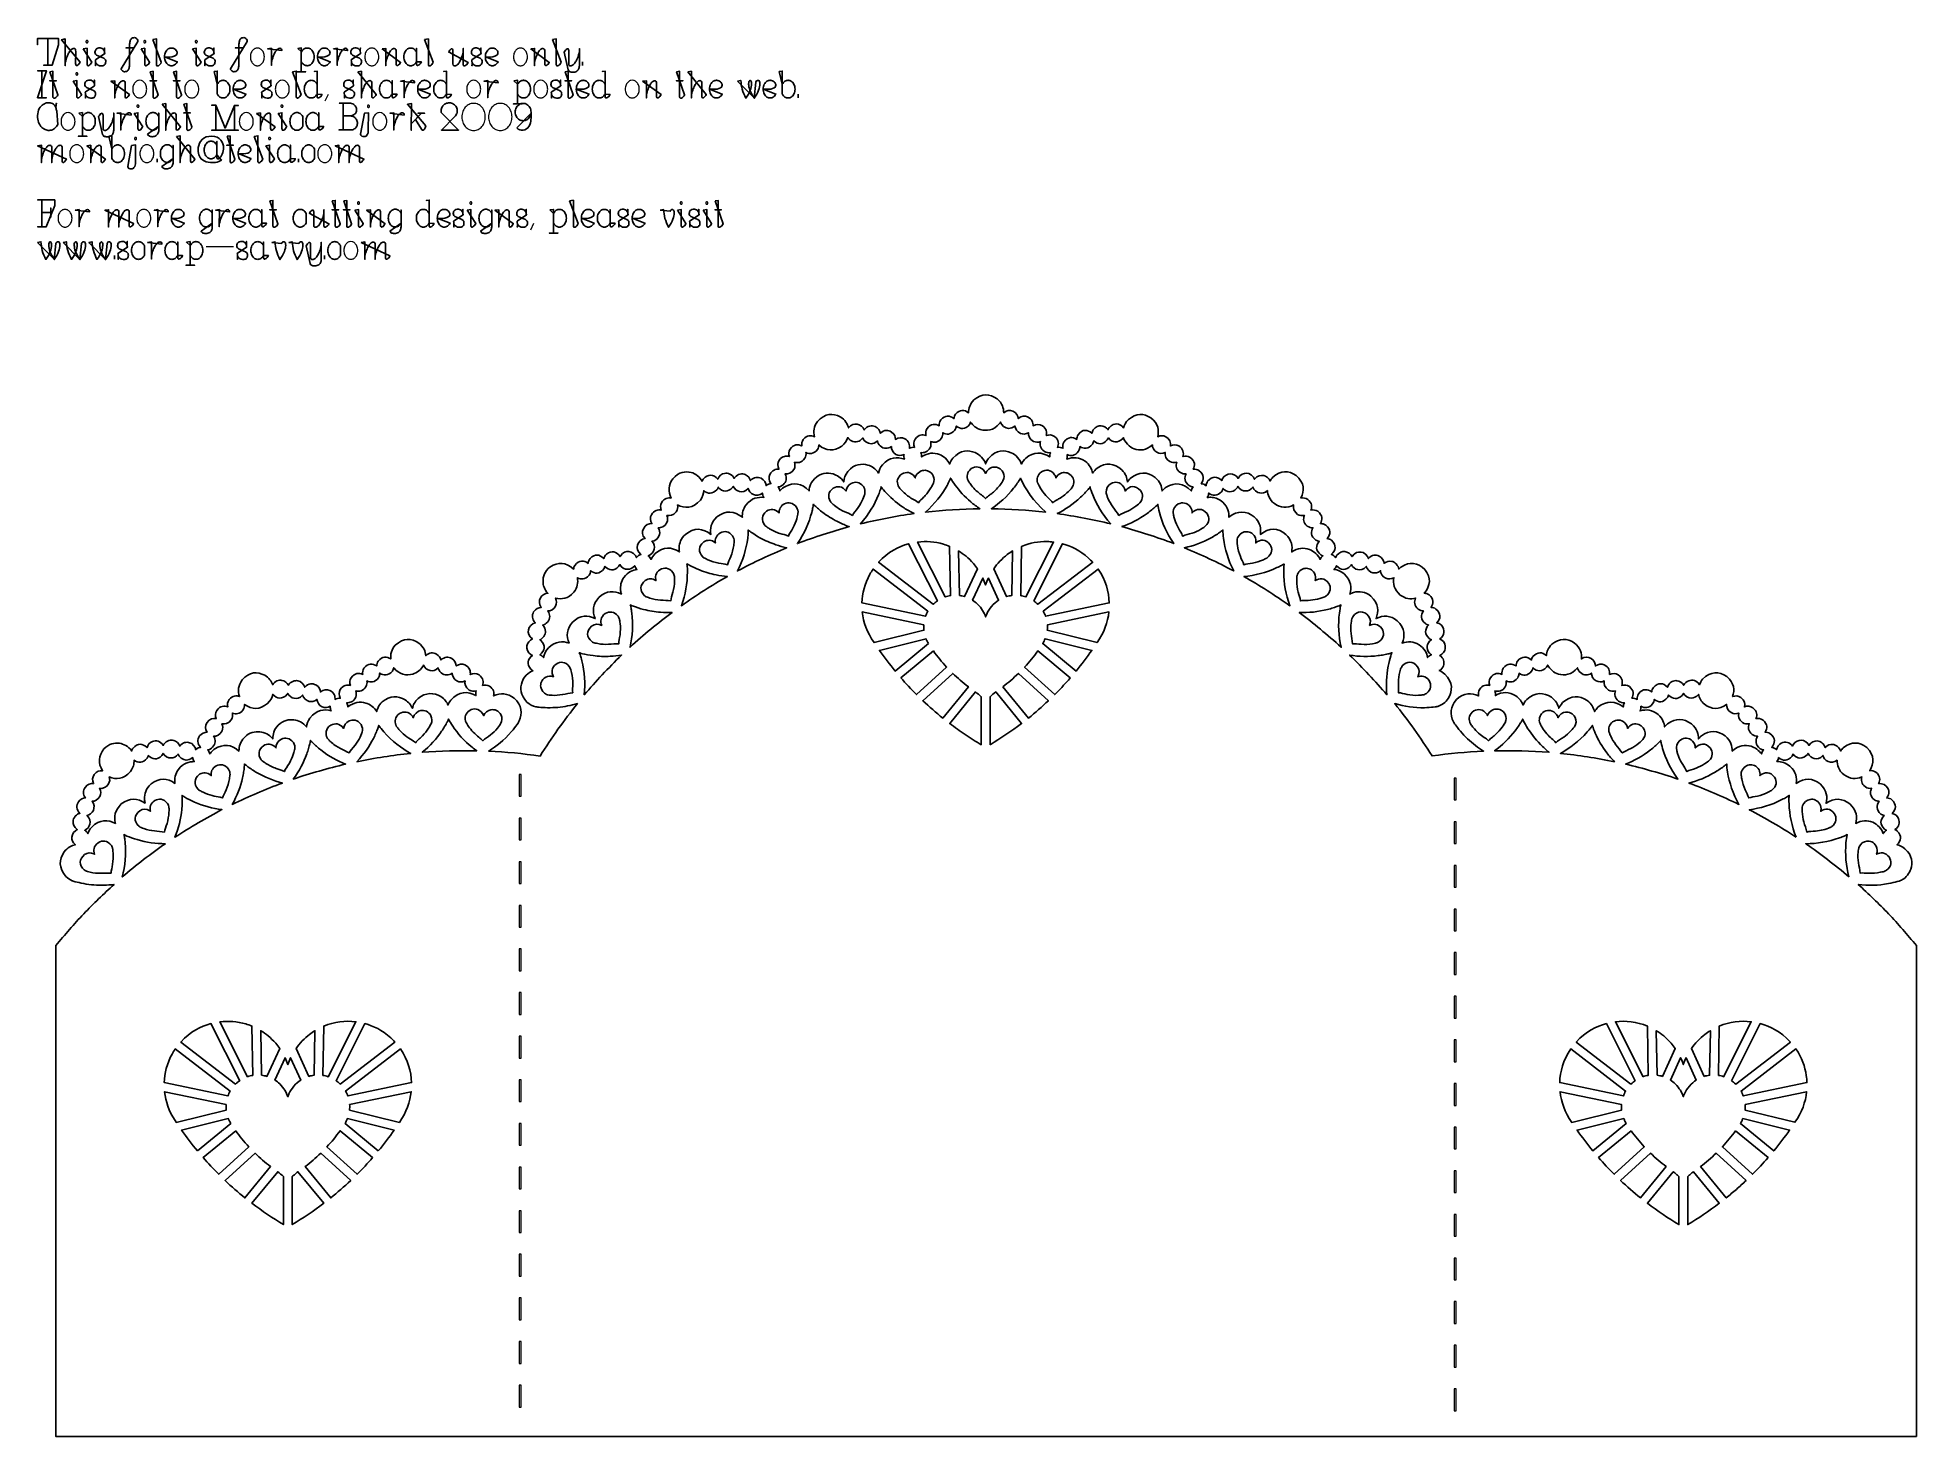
# Model space of a CAD drawing. Header units: centimetres. Extents: x -9.8 to 9.8, y -7.3 to 7.3.
import ezdxf

# ---------------------------------------------------------------- set-up
doc = ezdxf.new("R2010")
doc.units = ezdxf.units.CM
doc.header["$MEASUREMENT"] = 0
doc.layers.add('Layer 1', color=7, linetype='Continuous')

msp = doc.modelspace()

# ---------------------------------------------------------------- linework, layer by layer
at = {"layer": 'Layer 1', "color": 92, "lineweight": 0}
for points in [[(-4.79803, -0.62119), (-4.77899, -0.62119), (-4.77899, -0.39259), (-4.79803, -0.39259), (-4.79803, -0.62119)], [(5.00111, -0.65987), (5.02015, -0.65987), (5.02015, -0.43127), (5.00111, -0.43127), (5.00111, -0.65987)], [(-4.79803, -1.07839), (-4.77899, -1.07839), (-4.77899, -0.84979), (-4.79803, -0.84979), (-4.79803, -1.07839)], [(5.00111, -1.11707), (5.02015, -1.11707), (5.02015, -0.88847), (5.00111, -0.88847), (5.00111, -1.11707)], [(-4.79803, -1.5354), (-4.77899, -1.5354), (-4.77899, -1.307), (-4.79803, -1.307), (-4.79803, -1.5354)], [(5.00111, -1.57408), (5.02015, -1.57408), (5.02015, -1.34568), (5.00111, -1.34568), (5.00111, -1.57408)], [(-4.79803, -1.99279), (-4.77899, -1.99279), (-4.77899, -1.76419), (-4.79803, -1.76419), (-4.79803, -1.99279)], [(5.00111, -2.03147), (5.02015, -2.03147), (5.02015, -1.80287), (5.00111, -1.80287), (5.00111, -2.03147)], [(-4.79803, -2.4498), (-4.77899, -2.4498), (-4.77899, -2.2214), (-4.79803, -2.2214), (-4.79803, -2.4498)], [(5.00111, -2.48848), (5.02015, -2.48848), (5.02015, -2.26008), (5.00111, -2.26008), (5.00111, -2.48848)], [(-4.79803, -2.90719), (-4.77899, -2.90719), (-4.77899, -2.67859), (-4.79803, -2.67859), (-4.79803, -2.90719)], [(5.00111, -2.94587), (5.02015, -2.94587), (5.02015, -2.71727), (5.00111, -2.71727), (5.00111, -2.94587)], [(-4.79803, -3.3642), (-4.77899, -3.3642), (-4.77899, -3.1358), (-4.79803, -3.1358), (-4.79803, -3.3642)], [(5.00111, -3.40288), (5.02015, -3.40288), (5.02015, -3.17448), (5.00111, -3.17448), (5.00111, -3.40288)], [(-4.79803, -3.82159), (-4.77899, -3.82159), (-4.77899, -3.59299), (-4.79803, -3.59299), (-4.79803, -3.82159)], [(5.00111, -3.86027), (5.02015, -3.86027), (5.02015, -3.63167), (5.00111, -3.63167), (5.00111, -3.86027)], [(-4.79803, -4.27879), (-4.77899, -4.27879), (-4.77899, -4.05019), (-4.79803, -4.05019), (-4.79803, -4.27879)], [(5.00111, -4.31747), (5.02015, -4.31747), (5.02015, -4.08887), (5.00111, -4.08887), (5.00111, -4.31747)], [(-4.79803, -4.73617), (-4.77899, -4.73617), (-4.77899, -4.50739), (-4.79803, -4.50739), (-4.79803, -4.73617)], [(5.00111, -4.77485), (5.02015, -4.77485), (5.02015, -4.54607), (5.00111, -4.54607), (5.00111, -4.77485)], [(-4.79803, -5.19319), (-4.77899, -5.19319), (-4.77899, -4.96459), (-4.79803, -4.96459), (-4.79803, -5.19319)], [(5.00111, -5.23187), (5.02015, -5.23187), (5.02015, -5.00327), (5.00111, -5.00327), (5.00111, -5.23187)], [(-4.79803, -5.65039), (-4.77899, -5.65039), (-4.77899, -5.42179), (-4.79803, -5.42179), (-4.79803, -5.65039)], [(5.00111, -5.68907), (5.02015, -5.68907), (5.02015, -5.46047), (5.00111, -5.46047), (5.00111, -5.68907)], [(-4.79803, -6.10759), (-4.77899, -6.10759), (-4.77899, -5.87899), (-4.79803, -5.87899), (-4.79803, -6.10759)], [(5.00111, -6.14627), (5.02015, -6.14627), (5.02015, -5.91767), (5.00111, -5.91767), (5.00111, -6.14627)], [(-4.79803, -6.56479), (-4.77899, -6.56479), (-4.77899, -6.33619), (-4.79803, -6.33619), (-4.79803, -6.56479)], [(5.00111, -6.60347), (5.02015, -6.60347), (5.02015, -6.37487), (5.00111, -6.37487), (5.00111, -6.60347)], [(-4.79803, -7.02199), (-4.77899, -7.02199), (-4.77899, -6.79321), (-4.79803, -6.79321), (-4.79803, -7.02199)], [(5.00111, -7.06064), (5.02015, -7.06064), (5.02015, -6.83186), (5.00111, -6.83186), (5.00111, -7.06064)]]:
    msp.add_lwpolyline(points, close=True, dxfattribs=at)
at = {"layer": 'Layer 1', "color": 7}
for points, knots in [([(-9.69216, 7.04014), (-9.69216, 7.04014), (-9.78284, 7.04014), (-9.78284, 7.04014), (-9.78284, 7.04014), (-9.78284, 7.04014), (-9.73807, 7.04014), (-9.73807, 7.04014), (-9.73807, 7.04014), (-9.73807, 7.04014), (-9.73788, 7.32208), (-9.73788, 7.32208), (-9.73788, 7.32208), (-9.73788, 7.32208), (-9.84456, 7.32208), (-9.84456, 7.32208), (-9.84456, 7.32208), (-9.84456, 7.32208), (-9.84456, 7.25522), (-9.84456, 7.25522), (-9.84456, 7.25522), (-9.84456, 7.25522), (-9.84456, 7.32208), (-9.84456, 7.32208), (-9.84456, 7.32208), (-9.84456, 7.32208), (-9.62721, 7.32208), (-9.62721, 7.32208), (-9.62721, 7.32208), (-9.62721, 7.32208), (-9.62739, 7.25522), (-9.62739, 7.25522), (-9.62739, 7.25522), (-9.62739, 7.25522), (-9.69216, 7.04014), (-9.69216, 7.04014)], [0, 0, 0, 0, 0.1, 0.1, 0.1, 0.1, 0.2, 0.2, 0.2, 0.2, 0.3, 0.3, 0.3, 0.3, 0.4, 0.4, 0.4, 0.4, 0.5, 0.5, 0.5, 0.5, 0.6, 0.6, 0.6, 0.6, 0.7, 0.7, 0.7, 0.7, 0.8, 0.8, 0.8, 0.8, 1, 1, 1, 1]), ([(-9.59329, 7.30819), (-9.59329, 7.30819), (-9.55442, 7.316), (-9.55442, 7.316), (-9.55442, 7.316), (-9.55442, 7.316), (-9.55442, 7.03559), (-9.55442, 7.03559), (-9.55442, 7.03559), (-9.55442, 7.03559), (-9.55442, 7.06911), (-9.55442, 7.06911), (-9.55442, 7.06911), (-9.5491, 7.0912), (-9.54241, 7.11293), (-9.53595, 7.13084), (-9.53595, 7.13084), (-9.5291, 7.14894), (-9.52222, 7.16323), (-9.51537, 7.17561), (-9.51537, 7.17561), (-9.50831, 7.18781), (-9.50127, 7.19752), (-9.4927, 7.20495), (-9.4927, 7.20495), (-9.48413, 7.2122), (-9.47402, 7.21696), (-9.46622, 7.21791), (-9.46622, 7.21791), (-9.45823, 7.21849), (-9.45249, 7.21487), (-9.44907, 7.20878), (-9.44907, 7.20878), (-9.44563, 7.20269), (-9.44582, 7.19391), (-9.44582, 7.18611), (-9.44582, 7.18611), (-9.44582, 7.18611), (-9.44619, 7.05752), (-9.44619, 7.05752), (-9.44619, 7.05752), (-9.44619, 7.0518), (-9.44582, 7.04551), (-9.44275, 7.04151), (-9.44275, 7.04151), (-9.43952, 7.0377), (-9.43436, 7.03617), (-9.42886, 7.03865), (-9.42886, 7.03865), (-9.42333, 7.04093), (-9.41703, 7.04741), (-9.4119, 7.05352), (-9.4119, 7.05352), (-9.40695, 7.05942), (-9.40275, 7.06572), (-9.39952, 7.0722), (-9.39952, 7.0722), (-9.39952, 7.0722), (-9.59329, 7.30819), (-9.59329, 7.30819)], [0, 0, 0, 0, 0.0625, 0.0625, 0.0625, 0.0625, 0.125, 0.125, 0.125, 0.125, 0.1875, 0.1875, 0.1875, 0.1875, 0.25, 0.25, 0.25, 0.25, 0.3125, 0.3125, 0.3125, 0.3125, 0.375, 0.375, 0.375, 0.375, 0.4375, 0.4375, 0.4375, 0.4375, 0.5, 0.5, 0.5, 0.5, 0.5625, 0.5625, 0.5625, 0.5625, 0.625, 0.625, 0.625, 0.625, 0.6875, 0.6875, 0.6875, 0.6875, 0.75, 0.75, 0.75, 0.75, 0.8125, 0.8125, 0.8125, 0.8125, 0.875, 0.875, 0.875, 0.875, 1, 1, 1, 1]), ([(-9.59329, 7.30819), (-9.59329, 7.30819), (-9.59329, 7.30819), (-9.59329, 7.30819), (-9.59329, 7.30819), (-9.59329, 7.30819), (-9.59329, 7.30819), (-9.59329, 7.30819)], [0, 0, 0, 0, 0.33333333, 0.33333333, 0.33333333, 0.33333333, 1, 1, 1, 1]), ([(-8.97017, 7.00299), (-8.96922, 6.99804), (-8.96692, 6.99405), (-8.96274, 6.9891), (-8.96274, 6.9891), (-8.95835, 6.98394), (-8.95189, 6.97823), (-8.94541, 6.97518), (-8.94541, 6.97518), (-8.93874, 6.97232), (-8.9317, 6.97232), (-8.92408, 6.97346), (-8.92408, 6.97346), (-8.91646, 6.97481), (-8.90807, 6.97764), (-8.90159, 6.98375), (-8.90159, 6.98375), (-8.89492, 6.98965), (-8.88997, 6.99936), (-8.88635, 7.011), (-8.88635, 7.011), (-8.88291, 7.02283), (-8.88082, 7.0369), (-8.88082, 7.05082), (-8.88082, 7.05082), (-8.88082, 7.05082), (-8.88082, 7.22188), (-8.88082, 7.22188), (-8.88082, 7.22188), (-8.88082, 7.22188), (-8.91932, 7.22188), (-8.91932, 7.22188), (-8.91932, 7.22188), (-8.91932, 7.22188), (-8.84312, 7.22188), (-8.84312, 7.22188), (-8.84312, 7.22188), (-8.84312, 7.22188), (-8.88085, 7.22207), (-8.88085, 7.22207), (-8.88085, 7.22207), (-8.88085, 7.22207), (-8.88085, 7.25218), (-8.88085, 7.25218), (-8.88085, 7.25218), (-8.88085, 7.26628), (-8.87932, 7.28038), (-8.87609, 7.292), (-8.87609, 7.292), (-8.87305, 7.30383), (-8.86789, 7.31335), (-8.86162, 7.31944), (-8.86162, 7.31944), (-8.85495, 7.32553), (-8.84696, 7.3282), (-8.83932, 7.32955), (-8.83932, 7.32955), (-8.83189, 7.33069), (-8.82522, 7.33069), (-8.81855, 7.32783), (-8.81855, 7.32783), (-8.81188, 7.32479), (-8.8054, 7.31944), (-8.80103, 7.31296), (-8.80103, 7.31296), (-8.79664, 7.30629), (-8.79436, 7.29886), (-8.79436, 7.29124), (-8.79436, 7.29124), (-8.79436, 7.29124), (-8.97017, 7.00299), (-8.97017, 7.00299)], [0, 0, 0, 0, 0.05263158, 0.05263158, 0.05263158, 0.05263158, 0.10526316, 0.10526316, 0.10526316, 0.10526316, 0.15789474, 0.15789474, 0.15789474, 0.15789474, 0.21052632, 0.21052632, 0.21052632, 0.21052632, 0.26315789, 0.26315789, 0.26315789, 0.26315789, 0.31578947, 0.31578947, 0.31578947, 0.31578947, 0.36842105, 0.36842105, 0.36842105, 0.36842105, 0.42105263, 0.42105263, 0.42105263, 0.42105263, 0.47368421, 0.47368421, 0.47368421, 0.47368421, 0.52631579, 0.52631579, 0.52631579, 0.52631579, 0.57894737, 0.57894737, 0.57894737, 0.57894737, 0.63157895, 0.63157895, 0.63157895, 0.63157895, 0.68421053, 0.68421053, 0.68421053, 0.68421053, 0.73684211, 0.73684211, 0.73684211, 0.73684211, 0.78947368, 0.78947368, 0.78947368, 0.78947368, 0.84210526, 0.84210526, 0.84210526, 0.84210526, 0.89473684, 0.89473684, 0.89473684, 0.89473684, 1, 1, 1, 1]), ([(-8.63814, 7.31009), (-8.63814, 7.31009), (-8.59851, 7.31694), (-8.59851, 7.31694), (-8.59851, 7.31694), (-8.59851, 7.31694), (-8.59832, 7.0472), (-8.59832, 7.0472), (-8.59832, 7.0472), (-8.59832, 7.0432), (-8.59755, 7.03863), (-8.59374, 7.03617), (-8.59374, 7.03617), (-8.59012, 7.03368), (-8.58461, 7.03313), (-8.57887, 7.03561), (-8.57887, 7.03561), (-8.57315, 7.0381), (-8.56781, 7.04342), (-8.56249, 7.0499), (-8.56249, 7.0499), (-8.55733, 7.05638), (-8.55238, 7.06382), (-8.54839, 7.07181), (-8.54839, 7.07181), (-8.54839, 7.07181), (-8.63814, 7.31009), (-8.63814, 7.31009)], [0, 0, 0, 0, 0.125, 0.125, 0.125, 0.125, 0.25, 0.25, 0.25, 0.25, 0.375, 0.375, 0.375, 0.375, 0.5, 0.5, 0.5, 0.5, 0.625, 0.625, 0.625, 0.625, 0.75, 0.75, 0.75, 0.75, 1, 1, 1, 1]), ([(-8.63814, 7.31009), (-8.63814, 7.31009), (-8.63814, 7.31009), (-8.63814, 7.31009), (-8.63814, 7.31009), (-8.63814, 7.31009), (-8.63814, 7.31009), (-8.63814, 7.31009)], [0, 0, 0, 0, 0.33333333, 0.33333333, 0.33333333, 0.33333333, 1, 1, 1, 1]), ([(-7.82468, 7.00299), (-7.82373, 6.99804), (-7.82145, 6.99405), (-7.81706, 6.9891), (-7.81706, 6.9891), (-7.81288, 6.98394), (-7.8064, 6.97823), (-7.79973, 6.97518), (-7.79973, 6.97518), (-7.79306, 6.97232), (-7.78621, 6.97232), (-7.77859, 6.97346), (-7.77859, 6.97346), (-7.77078, 6.97481), (-7.76258, 6.97764), (-7.7561, 6.98375), (-7.7561, 6.98375), (-7.74943, 6.98965), (-7.74448, 6.99936), (-7.74086, 7.011), (-7.74086, 7.011), (-7.73724, 7.02283), (-7.73514, 7.0369), (-7.73514, 7.05082), (-7.73514, 7.05082), (-7.73514, 7.05082), (-7.73533, 7.2219), (-7.73533, 7.2219), (-7.73533, 7.2219), (-7.73533, 7.2219), (-7.77362, 7.22191), (-7.77362, 7.22191), (-7.77362, 7.22191), (-7.77362, 7.22191), (-7.69742, 7.22191), (-7.69742, 7.22191), (-7.69742, 7.22191), (-7.69742, 7.22191), (-7.73533, 7.2221), (-7.73533, 7.2221), (-7.73533, 7.2221), (-7.73533, 7.2221), (-7.73533, 7.25218), (-7.73533, 7.25218), (-7.73533, 7.25218), (-7.73533, 7.26628), (-7.7338, 7.28038), (-7.73057, 7.292), (-7.73057, 7.292), (-7.72713, 7.30383), (-7.72237, 7.31335), (-7.71591, 7.31944), (-7.71591, 7.31944), (-7.70943, 7.32553), (-7.70144, 7.3282), (-7.69382, 7.32955), (-7.69382, 7.32955), (-7.68639, 7.33069), (-7.67972, 7.33069), (-7.67305, 7.32783), (-7.67305, 7.32783), (-7.6662, 7.32479), (-7.65971, 7.31944), (-7.65532, 7.31296), (-7.65532, 7.31296), (-7.65093, 7.30629), (-7.64884, 7.29886), (-7.64884, 7.29124), (-7.64884, 7.29124), (-7.64884, 7.29124), (-7.82468, 7.00299), (-7.82468, 7.00299)], [0, 0, 0, 0, 0.05263158, 0.05263158, 0.05263158, 0.05263158, 0.10526316, 0.10526316, 0.10526316, 0.10526316, 0.15789474, 0.15789474, 0.15789474, 0.15789474, 0.21052632, 0.21052632, 0.21052632, 0.21052632, 0.26315789, 0.26315789, 0.26315789, 0.26315789, 0.31578947, 0.31578947, 0.31578947, 0.31578947, 0.36842105, 0.36842105, 0.36842105, 0.36842105, 0.42105263, 0.42105263, 0.42105263, 0.42105263, 0.47368421, 0.47368421, 0.47368421, 0.47368421, 0.52631579, 0.52631579, 0.52631579, 0.52631579, 0.57894737, 0.57894737, 0.57894737, 0.57894737, 0.63157895, 0.63157895, 0.63157895, 0.63157895, 0.68421053, 0.68421053, 0.68421053, 0.68421053, 0.73684211, 0.73684211, 0.73684211, 0.73684211, 0.78947368, 0.78947368, 0.78947368, 0.78947368, 0.84210526, 0.84210526, 0.84210526, 0.84210526, 0.89473684, 0.89473684, 0.89473684, 0.89473684, 1, 1, 1, 1]), ([(-5.78863, 7.31009), (-5.78863, 7.31009), (-5.74921, 7.31694), (-5.74921, 7.31694), (-5.74921, 7.31694), (-5.74921, 7.31694), (-5.74881, 7.0472), (-5.74881, 7.0472), (-5.74881, 7.0472), (-5.74881, 7.0432), (-5.74804, 7.03863), (-5.74442, 7.03617), (-5.74442, 7.03617), (-5.7408, 7.03368), (-5.73508, 7.03313), (-5.72955, 7.03561), (-5.72955, 7.03561), (-5.72365, 7.0381), (-5.71831, 7.04342), (-5.71299, 7.0499), (-5.71299, 7.0499), (-5.70786, 7.05638), (-5.70307, 7.06382), (-5.6991, 7.07181), (-5.6991, 7.07181), (-5.6991, 7.07181), (-5.78863, 7.31009), (-5.78863, 7.31009)], [0, 0, 0, 0, 0.125, 0.125, 0.125, 0.125, 0.25, 0.25, 0.25, 0.25, 0.375, 0.375, 0.375, 0.375, 0.5, 0.5, 0.5, 0.5, 0.625, 0.625, 0.625, 0.625, 0.75, 0.75, 0.75, 0.75, 1, 1, 1, 1]), ([(-5.78863, 7.31009), (-5.78863, 7.31009), (-5.78863, 7.31009), (-5.78863, 7.31009), (-5.78863, 7.31009), (-5.78863, 7.31009), (-5.78863, 7.31009), (-5.78863, 7.31009)], [0, 0, 0, 0, 0.33333333, 0.33333333, 0.33333333, 0.33333333, 1, 1, 1, 1]), ([(-4.44942, 7.31009), (-4.44942, 7.31009), (-4.40979, 7.31694), (-4.40979, 7.31694), (-4.40979, 7.31694), (-4.40979, 7.31694), (-4.4096, 7.0472), (-4.4096, 7.0472), (-4.4096, 7.0472), (-4.4096, 7.0432), (-4.40883, 7.03863), (-4.40502, 7.03617), (-4.40502, 7.03617), (-4.4014, 7.03368), (-4.39568, 7.03313), (-4.38997, 7.03561), (-4.38997, 7.03561), (-4.38444, 7.0381), (-4.3791, 7.04342), (-4.37378, 7.0499), (-4.37378, 7.0499), (-4.36862, 7.05638), (-4.36367, 7.06382), (-4.35968, 7.07181), (-4.35968, 7.07181), (-4.35968, 7.07181), (-4.44942, 7.31009), (-4.44942, 7.31009)], [0, 0, 0, 0, 0.125, 0.125, 0.125, 0.125, 0.25, 0.25, 0.25, 0.25, 0.375, 0.375, 0.375, 0.375, 0.5, 0.5, 0.5, 0.5, 0.625, 0.625, 0.625, 0.625, 0.75, 0.75, 0.75, 0.75, 1, 1, 1, 1]), ([(-4.44942, 7.31009), (-4.44942, 7.31009), (-4.44942, 7.31009), (-4.44942, 7.31009), (-4.44942, 7.31009), (-4.44942, 7.31009), (-4.44942, 7.31009), (-4.44942, 7.31009)], [0, 0, 0, 0, 0.33333333, 0.33333333, 0.33333333, 0.33333333, 1, 1, 1, 1]), ([(-9.36564, 7.21199), (-9.36564, 7.21199), (-9.32714, 7.21884), (-9.32714, 7.21884), (-9.32714, 7.21884), (-9.32714, 7.21884), (-9.32714, 7.0531), (-9.32714, 7.0531), (-9.32714, 7.0531), (-9.32714, 7.04892), (-9.32658, 7.04471), (-9.32542, 7.04167), (-9.32542, 7.04167), (-9.32426, 7.03863), (-9.32275, 7.03709), (-9.31989, 7.03614), (-9.31989, 7.03614), (-9.31722, 7.03519), (-9.31341, 7.035), (-9.30769, 7.03786), (-9.30769, 7.03786), (-9.30235, 7.04111), (-9.29473, 7.04739), (-9.28941, 7.05368), (-9.28941, 7.05368), (-9.28369, 7.06016), (-9.27988, 7.06643), (-9.27721, 7.0731), (-9.27721, 7.0731), (-9.27721, 7.0731), (-9.36564, 7.21199), (-9.36564, 7.21199)], [0, 0, 0, 0, 0.11111111, 0.11111111, 0.11111111, 0.11111111, 0.22222222, 0.22222222, 0.22222222, 0.22222222, 0.33333333, 0.33333333, 0.33333333, 0.33333333, 0.44444444, 0.44444444, 0.44444444, 0.44444444, 0.55555556, 0.55555556, 0.55555556, 0.55555556, 0.66666667, 0.66666667, 0.66666667, 0.66666667, 0.77777778, 0.77777778, 0.77777778, 0.77777778, 1, 1, 1, 1]), ([(-9.36564, 7.21199), (-9.36564, 7.21199), (-9.36564, 7.21199), (-9.36564, 7.21199), (-9.36564, 7.21199), (-9.36564, 7.21199), (-9.36564, 7.21199), (-9.36564, 7.21199)], [0, 0, 0, 0, 0.33333333, 0.33333333, 0.33333333, 0.33333333, 1, 1, 1, 1]), ([(-9.23954, 7.09769), (-9.23822, 7.08758), (-9.23687, 7.07769), (-9.23668, 7.06721), (-9.23668, 7.06721), (-9.2361, 7.0571), (-9.23668, 7.04625), (-9.23705, 7.03541), (-9.23705, 7.03541), (-9.23668, 7.04284), (-9.23647, 7.05007), (-9.23628, 7.05541), (-9.23628, 7.05541), (-9.23609, 7.06094), (-9.23628, 7.06435), (-9.23665, 7.06779), (-9.23665, 7.06779), (-9.23247, 7.06017), (-9.22694, 7.05332), (-9.22027, 7.04797), (-9.22027, 7.04797), (-9.21379, 7.04244), (-9.20617, 7.03863), (-9.1976, 7.03617), (-9.1976, 7.03617), (-9.18884, 7.03389), (-9.17874, 7.03255), (-9.16884, 7.03445), (-9.16884, 7.03445), (-9.15836, 7.03598), (-9.14807, 7.03998), (-9.14122, 7.04741), (-9.14122, 7.04741), (-9.13455, 7.05503), (-9.1313, 7.06569), (-9.13093, 7.0777), (-9.13093, 7.0777), (-9.13056, 7.08971), (-9.13265, 7.10284), (-9.15207, 7.11408), (-9.15207, 7.11408), (-9.17173, 7.12531), (-9.20869, 7.13444), (-9.22676, 7.14722), (-9.22676, 7.14722), (-9.24523, 7.15997), (-9.24486, 7.17617), (-9.24219, 7.18818), (-9.24219, 7.18818), (-9.23933, 7.20056), (-9.2342, 7.20876), (-9.22695, 7.21408), (-9.22695, 7.21408), (-9.2197, 7.2194), (-9.21057, 7.22189), (-9.202, 7.22284), (-9.202, 7.22284), (-9.19343, 7.22379), (-9.18544, 7.22342), (-9.17819, 7.22093), (-9.17819, 7.22093), (-9.17057, 7.21902), (-9.16372, 7.21484), (-9.15782, 7.20873), (-9.15782, 7.20873), (-9.15192, 7.20283), (-9.14697, 7.19481), (-9.14372, 7.18624), (-9.14372, 7.18624), (-9.14391, 7.18968), (-9.14391, 7.19291), (-9.14391, 7.19899), (-9.14391, 7.19899), (-9.14372, 7.20508), (-9.14354, 7.21404), (-9.14314, 7.2228), (-9.14314, 7.2228), (-9.1437, 7.2106), (-9.14409, 7.19841), (-9.14391, 7.18851), (-9.14391, 7.18851), (-9.14354, 7.1784), (-9.14219, 7.17078), (-9.14087, 7.16316), (-9.14087, 7.16316), (-9.14087, 7.16316), (-9.23954, 7.09769), (-9.23954, 7.09769)], [0, 0, 0, 0, 0.04347826, 0.04347826, 0.04347826, 0.04347826, 0.08695652, 0.08695652, 0.08695652, 0.08695652, 0.13043478, 0.13043478, 0.13043478, 0.13043478, 0.17391304, 0.17391304, 0.17391304, 0.17391304, 0.2173913, 0.2173913, 0.2173913, 0.2173913, 0.26086957, 0.26086957, 0.26086957, 0.26086957, 0.30434783, 0.30434783, 0.30434783, 0.30434783, 0.34782609, 0.34782609, 0.34782609, 0.34782609, 0.39130435, 0.39130435, 0.39130435, 0.39130435, 0.43478261, 0.43478261, 0.43478261, 0.43478261, 0.47826087, 0.47826087, 0.47826087, 0.47826087, 0.52173913, 0.52173913, 0.52173913, 0.52173913, 0.56521739, 0.56521739, 0.56521739, 0.56521739, 0.60869565, 0.60869565, 0.60869565, 0.60869565, 0.65217391, 0.65217391, 0.65217391, 0.65217391, 0.69565217, 0.69565217, 0.69565217, 0.69565217, 0.73913043, 0.73913043, 0.73913043, 0.73913043, 0.7826087, 0.7826087, 0.7826087, 0.7826087, 0.82608696, 0.82608696, 0.82608696, 0.82608696, 0.86956522, 0.86956522, 0.86956522, 0.86956522, 0.91304348, 0.91304348, 0.91304348, 0.91304348, 1, 1, 1, 1]), ([(-9.23954, 7.09769), (-9.23954, 7.09769), (-9.23954, 7.09769), (-9.23954, 7.09769), (-9.23954, 7.09769), (-9.23954, 7.09769), (-9.23954, 7.09769), (-9.23954, 7.09769)], [0, 0, 0, 0, 0.33333333, 0.33333333, 0.33333333, 0.33333333, 1, 1, 1, 1]), ([(-8.76025, 7.21199), (-8.76025, 7.21199), (-8.72178, 7.21884), (-8.72178, 7.21884), (-8.72178, 7.21884), (-8.72178, 7.21884), (-8.72197, 7.0531), (-8.72197, 7.0531), (-8.72197, 7.0531), (-8.72197, 7.04892), (-8.72139, 7.04471), (-8.72025, 7.04167), (-8.72025, 7.04167), (-8.71911, 7.03863), (-8.71739, 7.03709), (-8.71472, 7.03614), (-8.71472, 7.03614), (-8.71205, 7.03519), (-8.70805, 7.035), (-8.70252, 7.03786), (-8.70252, 7.03786), (-8.69699, 7.04111), (-8.68956, 7.04739), (-8.68405, 7.05368), (-8.68405, 7.05368), (-8.67852, 7.06016), (-8.67452, 7.06643), (-8.67204, 7.0731), (-8.67204, 7.0731), (-8.67204, 7.0731), (-8.76025, 7.21199), (-8.76025, 7.21199)], [0, 0, 0, 0, 0.11111111, 0.11111111, 0.11111111, 0.11111111, 0.22222222, 0.22222222, 0.22222222, 0.22222222, 0.33333333, 0.33333333, 0.33333333, 0.33333333, 0.44444444, 0.44444444, 0.44444444, 0.44444444, 0.55555556, 0.55555556, 0.55555556, 0.55555556, 0.66666667, 0.66666667, 0.66666667, 0.66666667, 0.77777778, 0.77777778, 0.77777778, 0.77777778, 1, 1, 1, 1]), ([(-8.76025, 7.21199), (-8.76025, 7.21199), (-8.76025, 7.21199), (-8.76025, 7.21199), (-8.76025, 7.21199), (-8.76025, 7.21199), (-8.76025, 7.21199), (-8.76025, 7.21199)], [0, 0, 0, 0, 0.33333333, 0.33333333, 0.33333333, 0.33333333, 1, 1, 1, 1]), ([(-8.5145, 7.12949), (-8.47849, 7.12396), (-8.43907, 7.12663), (-8.41525, 7.13502), (-8.41525, 7.13502), (-8.39144, 7.14322), (-8.38345, 7.15693), (-8.38247, 7.16873), (-8.38247, 7.16873), (-8.38115, 7.18035), (-8.38686, 7.18987), (-8.39258, 7.19691), (-8.39258, 7.19691), (-8.39811, 7.20376), (-8.40364, 7.20797), (-8.40896, 7.21138), (-8.40896, 7.21138), (-8.41999, 7.21805), (-8.43105, 7.22128), (-8.44211, 7.22128), (-8.44211, 7.22128), (-8.45296, 7.22128), (-8.4642, 7.21805), (-8.47489, 7.21138), (-8.47489, 7.21138), (-8.48042, 7.20776), (-8.48537, 7.20339), (-8.49032, 7.19786), (-8.49032, 7.19786), (-8.49508, 7.19252), (-8.49947, 7.18606), (-8.50328, 7.179), (-8.50328, 7.179), (-8.5069, 7.17178), (-8.50976, 7.16376), (-8.51204, 7.15519), (-8.51204, 7.15519), (-8.51376, 7.14699), (-8.51453, 7.13823), (-8.51453, 7.12929), (-8.51453, 7.12929), (-8.51453, 7.12035), (-8.51358, 7.11138), (-8.51204, 7.10262), (-8.51204, 7.10262), (-8.50976, 7.09405), (-8.50691, 7.08585), (-8.50328, 7.07844), (-8.50328, 7.07844), (-8.49947, 7.07101), (-8.49508, 7.06452), (-8.49032, 7.05902), (-8.49032, 7.05902), (-8.48556, 7.05349), (-8.48042, 7.0491), (-8.47508, 7.04568), (-8.47508, 7.04568), (-8.46995, 7.04206), (-8.46423, 7.03978), (-8.4587, 7.03806), (-8.4587, 7.03806), (-8.45317, 7.03634), (-8.44764, 7.03557), (-8.44214, 7.03557), (-8.44214, 7.03557), (-8.43111, 7.03557), (-8.42005, 7.0388), (-8.40899, 7.04565), (-8.40899, 7.04565), (-8.40365, 7.04909), (-8.3987, 7.05364), (-8.39394, 7.0588), (-8.39394, 7.0588), (-8.38918, 7.06414), (-8.3846, 7.07023), (-8.38079, 7.07671), (-8.38079, 7.07671), (-8.38079, 7.07671), (-8.5145, 7.12949), (-8.5145, 7.12949)], [0, 0, 0, 0, 0.04761905, 0.04761905, 0.04761905, 0.04761905, 0.0952381, 0.0952381, 0.0952381, 0.0952381, 0.14285714, 0.14285714, 0.14285714, 0.14285714, 0.19047619, 0.19047619, 0.19047619, 0.19047619, 0.23809524, 0.23809524, 0.23809524, 0.23809524, 0.28571429, 0.28571429, 0.28571429, 0.28571429, 0.33333333, 0.33333333, 0.33333333, 0.33333333, 0.38095238, 0.38095238, 0.38095238, 0.38095238, 0.42857143, 0.42857143, 0.42857143, 0.42857143, 0.47619048, 0.47619048, 0.47619048, 0.47619048, 0.52380952, 0.52380952, 0.52380952, 0.52380952, 0.57142857, 0.57142857, 0.57142857, 0.57142857, 0.61904762, 0.61904762, 0.61904762, 0.61904762, 0.66666667, 0.66666667, 0.66666667, 0.66666667, 0.71428571, 0.71428571, 0.71428571, 0.71428571, 0.76190476, 0.76190476, 0.76190476, 0.76190476, 0.80952381, 0.80952381, 0.80952381, 0.80952381, 0.85714286, 0.85714286, 0.85714286, 0.85714286, 0.9047619, 0.9047619, 0.9047619, 0.9047619, 1, 1, 1, 1]), ([(-8.5145, 7.12949), (-8.5145, 7.12949), (-8.5145, 7.12949), (-8.5145, 7.12949), (-8.5145, 7.12949), (-8.5145, 7.12949), (-8.5145, 7.12949), (-8.5145, 7.12949)], [0, 0, 0, 0, 0.33333333, 0.33333333, 0.33333333, 0.33333333, 1, 1, 1, 1]), ([(-8.22037, 7.21199), (-8.22037, 7.21199), (-8.1819, 7.21884), (-8.1819, 7.21884), (-8.1819, 7.21884), (-8.1819, 7.21884), (-8.1819, 7.0531), (-8.1819, 7.0531), (-8.1819, 7.0531), (-8.1819, 7.04892), (-8.18134, 7.04471), (-8.18018, 7.04167), (-8.18018, 7.04167), (-8.17902, 7.03863), (-8.17732, 7.03709), (-8.17465, 7.03614), (-8.17465, 7.03614), (-8.17198, 7.03519), (-8.16798, 7.035), (-8.16264, 7.03786), (-8.16264, 7.03786), (-8.15692, 7.04111), (-8.14949, 7.04739), (-8.14396, 7.05368), (-8.14396, 7.05368), (-8.13843, 7.06016), (-8.13443, 7.06643), (-8.13197, 7.0731), (-8.13197, 7.0731), (-8.13197, 7.0731), (-8.22037, 7.21199), (-8.22037, 7.21199)], [0, 0, 0, 0, 0.11111111, 0.11111111, 0.11111111, 0.11111111, 0.22222222, 0.22222222, 0.22222222, 0.22222222, 0.33333333, 0.33333333, 0.33333333, 0.33333333, 0.44444444, 0.44444444, 0.44444444, 0.44444444, 0.55555556, 0.55555556, 0.55555556, 0.55555556, 0.66666667, 0.66666667, 0.66666667, 0.66666667, 0.77777778, 0.77777778, 0.77777778, 0.77777778, 1, 1, 1, 1]), ([(-8.22037, 7.21199), (-8.22037, 7.21199), (-8.22037, 7.21199), (-8.22037, 7.21199), (-8.22037, 7.21199), (-8.22037, 7.21199), (-8.22037, 7.21199), (-8.22037, 7.21199)], [0, 0, 0, 0, 0.33333333, 0.33333333, 0.33333333, 0.33333333, 1, 1, 1, 1]), ([(-8.09387, 7.09769), (-8.09255, 7.08758), (-8.09138, 7.07769), (-8.09101, 7.06721), (-8.09101, 7.06721), (-8.09043, 7.0571), (-8.09101, 7.04625), (-8.09138, 7.03541), (-8.09138, 7.03541), (-8.09119, 7.04284), (-8.0908, 7.05007), (-8.0908, 7.05541), (-8.0908, 7.05541), (-8.09061, 7.06094), (-8.0908, 7.06435), (-8.09099, 7.06779), (-8.09099, 7.06779), (-8.08699, 7.06017), (-8.08128, 7.05332), (-8.0748, 7.04797), (-8.0748, 7.04797), (-8.06813, 7.04244), (-8.0607, 7.03863), (-8.05194, 7.03617), (-8.05194, 7.03617), (-8.04337, 7.03389), (-8.03308, 7.03255), (-8.02299, 7.03445), (-8.02299, 7.03445), (-8.01288, 7.03598), (-8.00241, 7.03998), (-7.99555, 7.04741), (-7.99555, 7.04741), (-7.98888, 7.05503), (-7.98584, 7.06569), (-7.98526, 7.0777), (-7.98526, 7.0777), (-7.98489, 7.08971), (-7.98698, 7.10284), (-8.0064, 7.11408), (-8.0064, 7.11408), (-8.02601, 7.12532), (-8.06297, 7.13445), (-8.08128, 7.14723), (-8.08128, 7.14723), (-8.09959, 7.16001), (-8.09938, 7.17618), (-8.09652, 7.18819), (-8.09652, 7.18819), (-8.09366, 7.20057), (-8.08853, 7.20877), (-8.08128, 7.21409), (-8.08128, 7.21409), (-8.07443, 7.21941), (-8.06509, 7.2219), (-8.05651, 7.22285), (-8.05651, 7.22285), (-8.04794, 7.2238), (-8.03995, 7.22343), (-8.03251, 7.22094), (-8.03251, 7.22094), (-8.02508, 7.21903), (-8.01822, 7.21485), (-8.01232, 7.20874), (-8.01232, 7.20874), (-8.00642, 7.20284), (-8.00129, 7.19482), (-7.99803, 7.18625), (-7.99803, 7.18625), (-7.99822, 7.18969), (-7.9984, 7.19292), (-7.99822, 7.199), (-7.99822, 7.199), (-7.99822, 7.20509), (-7.99785, 7.21405), (-7.99745, 7.22281), (-7.99745, 7.22281), (-7.99801, 7.21061), (-7.99859, 7.19842), (-7.99822, 7.18852), (-7.99822, 7.18852), (-7.99785, 7.17841), (-7.99669, 7.17079), (-7.99536, 7.16317), (-7.99536, 7.16317), (-7.99536, 7.16317), (-8.09387, 7.09769), (-8.09387, 7.09769)], [0, 0, 0, 0, 0.04347826, 0.04347826, 0.04347826, 0.04347826, 0.08695652, 0.08695652, 0.08695652, 0.08695652, 0.13043478, 0.13043478, 0.13043478, 0.13043478, 0.17391304, 0.17391304, 0.17391304, 0.17391304, 0.2173913, 0.2173913, 0.2173913, 0.2173913, 0.26086957, 0.26086957, 0.26086957, 0.26086957, 0.30434783, 0.30434783, 0.30434783, 0.30434783, 0.34782609, 0.34782609, 0.34782609, 0.34782609, 0.39130435, 0.39130435, 0.39130435, 0.39130435, 0.43478261, 0.43478261, 0.43478261, 0.43478261, 0.47826087, 0.47826087, 0.47826087, 0.47826087, 0.52173913, 0.52173913, 0.52173913, 0.52173913, 0.56521739, 0.56521739, 0.56521739, 0.56521739, 0.60869565, 0.60869565, 0.60869565, 0.60869565, 0.65217391, 0.65217391, 0.65217391, 0.65217391, 0.69565217, 0.69565217, 0.69565217, 0.69565217, 0.73913043, 0.73913043, 0.73913043, 0.73913043, 0.7826087, 0.7826087, 0.7826087, 0.7826087, 0.82608696, 0.82608696, 0.82608696, 0.82608696, 0.86956522, 0.86956522, 0.86956522, 0.86956522, 0.91304348, 0.91304348, 0.91304348, 0.91304348, 1, 1, 1, 1]), ([(-8.09387, 7.09769), (-8.09387, 7.09769), (-8.09387, 7.09769), (-8.09387, 7.09769), (-8.09387, 7.09769), (-8.09387, 7.09769), (-8.09387, 7.09769), (-8.09387, 7.09769)], [0, 0, 0, 0, 0.33333333, 0.33333333, 0.33333333, 0.33333333, 1, 1, 1, 1]), ([(-7.43416, 7.21368), (-7.43416, 7.21368), (-7.39415, 7.2194), (-7.39415, 7.2194), (-7.39415, 7.2194), (-7.39415, 7.2194), (-7.39434, 7.03805), (-7.39434, 7.03805), (-7.39434, 7.03805), (-7.39434, 7.03805), (-7.39434, 7.06985), (-7.39434, 7.06985), (-7.39434, 7.06985), (-7.38939, 7.09194), (-7.38291, 7.11329), (-7.37624, 7.13158), (-7.37624, 7.13158), (-7.36976, 7.14968), (-7.36272, 7.16415), (-7.35566, 7.17635), (-7.35566, 7.17635), (-7.34881, 7.18855), (-7.34174, 7.19826), (-7.33317, 7.2053), (-7.33317, 7.2053), (-7.3246, 7.21292), (-7.31449, 7.21787), (-7.30669, 7.21845), (-7.30669, 7.21845), (-7.29888, 7.21922), (-7.29335, 7.21541), (-7.28992, 7.21064), (-7.28992, 7.21064), (-7.28651, 7.20551), (-7.28534, 7.19979), (-7.2863, 7.19387), (-7.2863, 7.19387), (-7.2863, 7.19387), (-7.43416, 7.21368), (-7.43416, 7.21368)], [0, 0, 0, 0, 0.09090909, 0.09090909, 0.09090909, 0.09090909, 0.18181818, 0.18181818, 0.18181818, 0.18181818, 0.27272727, 0.27272727, 0.27272727, 0.27272727, 0.36363636, 0.36363636, 0.36363636, 0.36363636, 0.45454545, 0.45454545, 0.45454545, 0.45454545, 0.54545455, 0.54545455, 0.54545455, 0.54545455, 0.63636364, 0.63636364, 0.63636364, 0.63636364, 0.72727273, 0.72727273, 0.72727273, 0.72727273, 0.81818182, 0.81818182, 0.81818182, 0.81818182, 1, 1, 1, 1]), ([(-7.43416, 7.21368), (-7.43416, 7.21368), (-7.43416, 7.21368), (-7.43416, 7.21368), (-7.43416, 7.21368), (-7.43416, 7.21368), (-7.43416, 7.21368), (-7.43416, 7.21368)], [0, 0, 0, 0, 0.33333333, 0.33333333, 0.33333333, 0.33333333, 1, 1, 1, 1]), ([(-7.11909, 7.21463), (-7.11909, 7.21463), (-7.08136, 7.22148), (-7.08136, 7.22148), (-7.08136, 7.22148), (-7.08136, 7.22148), (-7.08136, 6.97306), (-7.08136, 6.97306), (-7.08136, 6.97306), (-7.08136, 6.97306), (-7.12555, 6.97307), (-7.12555, 6.97307), (-7.12555, 6.97307), (-7.12555, 6.97307), (-7.03411, 6.97307), (-7.03411, 6.97307), (-7.03411, 6.97307), (-7.03411, 6.97307), (-7.08136, 6.97307), (-7.08136, 6.97307), (-7.08136, 6.97307), (-7.08136, 6.97307), (-7.08136, 7.07578), (-7.08136, 7.07578), (-7.08136, 7.07578), (-7.07697, 7.06988), (-7.0726, 7.06398), (-7.06763, 7.05901), (-7.06763, 7.05901), (-7.06268, 7.05367), (-7.05752, 7.0493), (-7.0522, 7.04567), (-7.0522, 7.04567), (-7.04725, 7.04226), (-7.04154, 7.03977), (-7.03582, 7.03805), (-7.03582, 7.03805), (-7.03029, 7.03633), (-7.02497, 7.03577), (-7.01926, 7.03577), (-7.01926, 7.03577), (-7.00841, 7.03577), (-6.99717, 7.03881), (-6.98611, 7.04567), (-6.98611, 7.04567), (-6.98098, 7.04929), (-6.97563, 7.05348), (-6.97087, 7.05901), (-6.97087, 7.05901), (-6.96629, 7.06454), (-6.96153, 7.07102), (-6.95812, 7.07843), (-6.95812, 7.07843), (-6.95471, 7.08584), (-6.95145, 7.09404), (-6.94955, 7.10261), (-6.94955, 7.10261), (-6.94746, 7.11137), (-6.94651, 7.12034), (-6.94651, 7.12928), (-6.94651, 7.12928), (-6.94651, 7.13822), (-6.94746, 7.14701), (-6.94955, 7.15537), (-6.94955, 7.15537), (-6.95146, 7.16376), (-6.95431, 7.17175), (-6.95812, 7.179), (-6.95812, 7.179), (-6.96156, 7.18625), (-6.96632, 7.19273), (-6.97087, 7.19786), (-6.97087, 7.19786), (-6.97563, 7.20358), (-6.98098, 7.20778), (-6.9863, 7.21138), (-6.9863, 7.21138), (-6.99183, 7.21479), (-6.99736, 7.2171), (-7.00268, 7.21881), (-7.00268, 7.21881), (-7.0084, 7.22034), (-7.01371, 7.2213), (-7.01924, 7.2213), (-7.01924, 7.2213), (-7.0303, 7.2213), (-7.04154, 7.21807), (-7.05221, 7.2114), (-7.05221, 7.2114), (-7.05755, 7.20778), (-7.06287, 7.20359), (-7.06764, 7.19788), (-7.06764, 7.19788), (-7.07259, 7.19275), (-7.07698, 7.18626), (-7.08079, 7.1796), (-7.08079, 7.1796), (-7.08079, 7.1796), (-7.11909, 7.21463), (-7.11909, 7.21463)], [0, 0, 0, 0, 0.03846154, 0.03846154, 0.03846154, 0.03846154, 0.07692308, 0.07692308, 0.07692308, 0.07692308, 0.11538462, 0.11538462, 0.11538462, 0.11538462, 0.15384615, 0.15384615, 0.15384615, 0.15384615, 0.19230769, 0.19230769, 0.19230769, 0.19230769, 0.23076923, 0.23076923, 0.23076923, 0.23076923, 0.26923077, 0.26923077, 0.26923077, 0.26923077, 0.30769231, 0.30769231, 0.30769231, 0.30769231, 0.34615385, 0.34615385, 0.34615385, 0.34615385, 0.38461538, 0.38461538, 0.38461538, 0.38461538, 0.42307692, 0.42307692, 0.42307692, 0.42307692, 0.46153846, 0.46153846, 0.46153846, 0.46153846, 0.5, 0.5, 0.5, 0.5, 0.53846154, 0.53846154, 0.53846154, 0.53846154, 0.57692308, 0.57692308, 0.57692308, 0.57692308, 0.61538462, 0.61538462, 0.61538462, 0.61538462, 0.65384615, 0.65384615, 0.65384615, 0.65384615, 0.69230769, 0.69230769, 0.69230769, 0.69230769, 0.73076923, 0.73076923, 0.73076923, 0.73076923, 0.76923077, 0.76923077, 0.76923077, 0.76923077, 0.80769231, 0.80769231, 0.80769231, 0.80769231, 0.84615385, 0.84615385, 0.84615385, 0.84615385, 0.88461538, 0.88461538, 0.88461538, 0.88461538, 0.92307692, 0.92307692, 0.92307692, 0.92307692, 1, 1, 1, 1]), ([(-7.11909, 7.21463), (-7.11909, 7.21463), (-7.11909, 7.21463), (-7.11909, 7.21463), (-7.11909, 7.21463), (-7.11909, 7.21463), (-7.11909, 7.21463), (-7.11909, 7.21463)], [0, 0, 0, 0, 0.33333333, 0.33333333, 0.33333333, 0.33333333, 1, 1, 1, 1]), ([(-6.91258, 7.12949), (-6.87638, 7.12396), (-6.83696, 7.12663), (-6.81315, 7.13502), (-6.81315, 7.13502), (-6.78952, 7.14322), (-6.78153, 7.15693), (-6.78037, 7.16873), (-6.78037, 7.16873), (-6.77923, 7.18035), (-6.78495, 7.18987), (-6.79066, 7.19691), (-6.79066, 7.19691), (-6.79619, 7.20376), (-6.80169, 7.20797), (-6.80704, 7.21138), (-6.80704, 7.21138), (-6.81789, 7.21805), (-6.82913, 7.22128), (-6.84019, 7.22128), (-6.84019, 7.22128), (-6.85122, 7.22128), (-6.86247, 7.21805), (-6.87295, 7.21138), (-6.87295, 7.21138), (-6.87829, 7.20776), (-6.88343, 7.20339), (-6.88838, 7.19786), (-6.88838, 7.19786), (-6.89333, 7.19252), (-6.89751, 7.18606), (-6.90134, 7.179), (-6.90134, 7.179), (-6.90496, 7.17178), (-6.90782, 7.16376), (-6.90973, 7.15519), (-6.90973, 7.15519), (-6.91164, 7.14699), (-6.91259, 7.13823), (-6.91259, 7.12929), (-6.91259, 7.12929), (-6.91259, 7.12035), (-6.91164, 7.11138), (-6.90973, 7.10262), (-6.90973, 7.10262), (-6.90782, 7.09405), (-6.90497, 7.08585), (-6.90134, 7.07844), (-6.90134, 7.07844), (-6.89753, 7.07101), (-6.89335, 7.06452), (-6.88838, 7.05902), (-6.88838, 7.05902), (-6.88362, 7.05349), (-6.87846, 7.0491), (-6.87314, 7.04568), (-6.87314, 7.04568), (-6.8678, 7.04206), (-6.86248, 7.03978), (-6.85676, 7.03806), (-6.85676, 7.03806), (-6.85123, 7.03634), (-6.84552, 7.03557), (-6.8402, 7.03557), (-6.8402, 7.03557), (-6.82896, 7.03557), (-6.81771, 7.0388), (-6.80705, 7.04565), (-6.80705, 7.04565), (-6.80171, 7.04909), (-6.79657, 7.05364), (-6.79181, 7.0588), (-6.79181, 7.0588), (-6.78705, 7.06414), (-6.78266, 7.07023), (-6.77885, 7.07671), (-6.77885, 7.07671), (-6.77885, 7.07671), (-6.91258, 7.12949), (-6.91258, 7.12949)], [0, 0, 0, 0, 0.04761905, 0.04761905, 0.04761905, 0.04761905, 0.0952381, 0.0952381, 0.0952381, 0.0952381, 0.14285714, 0.14285714, 0.14285714, 0.14285714, 0.19047619, 0.19047619, 0.19047619, 0.19047619, 0.23809524, 0.23809524, 0.23809524, 0.23809524, 0.28571429, 0.28571429, 0.28571429, 0.28571429, 0.33333333, 0.33333333, 0.33333333, 0.33333333, 0.38095238, 0.38095238, 0.38095238, 0.38095238, 0.42857143, 0.42857143, 0.42857143, 0.42857143, 0.47619048, 0.47619048, 0.47619048, 0.47619048, 0.52380952, 0.52380952, 0.52380952, 0.52380952, 0.57142857, 0.57142857, 0.57142857, 0.57142857, 0.61904762, 0.61904762, 0.61904762, 0.61904762, 0.66666667, 0.66666667, 0.66666667, 0.66666667, 0.71428571, 0.71428571, 0.71428571, 0.71428571, 0.76190476, 0.76190476, 0.76190476, 0.76190476, 0.80952381, 0.80952381, 0.80952381, 0.80952381, 0.85714286, 0.85714286, 0.85714286, 0.85714286, 0.9047619, 0.9047619, 0.9047619, 0.9047619, 1, 1, 1, 1]), ([(-6.91258, 7.12949), (-6.91258, 7.12949), (-6.91258, 7.12949), (-6.91258, 7.12949), (-6.91258, 7.12949), (-6.91258, 7.12949), (-6.91258, 7.12949), (-6.91258, 7.12949)], [0, 0, 0, 0, 0.33333333, 0.33333333, 0.33333333, 0.33333333, 1, 1, 1, 1]), ([(-6.74494, 7.21368), (-6.74494, 7.21368), (-6.70493, 7.2194), (-6.70493, 7.2194), (-6.70493, 7.2194), (-6.70493, 7.2194), (-6.7053, 7.03805), (-6.7053, 7.03805), (-6.7053, 7.03805), (-6.7053, 7.03805), (-6.70531, 7.06985), (-6.70531, 7.06985), (-6.70531, 7.06985), (-6.70018, 7.09194), (-6.69369, 7.11329), (-6.68703, 7.13158), (-6.68703, 7.13158), (-6.68055, 7.14968), (-6.67351, 7.16415), (-6.66684, 7.17635), (-6.66684, 7.17635), (-6.65959, 7.18855), (-6.65255, 7.19826), (-6.64398, 7.2053), (-6.64398, 7.2053), (-6.63541, 7.21292), (-6.6253, 7.21787), (-6.6175, 7.21845), (-6.6175, 7.21845), (-6.60969, 7.21922), (-6.60416, 7.21541), (-6.60073, 7.21064), (-6.60073, 7.21064), (-6.5975, 7.20551), (-6.59615, 7.19979), (-6.59711, 7.19387), (-6.59711, 7.19387), (-6.59711, 7.19387), (-6.74494, 7.21368), (-6.74494, 7.21368)], [0, 0, 0, 0, 0.09090909, 0.09090909, 0.09090909, 0.09090909, 0.18181818, 0.18181818, 0.18181818, 0.18181818, 0.27272727, 0.27272727, 0.27272727, 0.27272727, 0.36363636, 0.36363636, 0.36363636, 0.36363636, 0.45454545, 0.45454545, 0.45454545, 0.45454545, 0.54545455, 0.54545455, 0.54545455, 0.54545455, 0.63636364, 0.63636364, 0.63636364, 0.63636364, 0.72727273, 0.72727273, 0.72727273, 0.72727273, 0.81818182, 0.81818182, 0.81818182, 0.81818182, 1, 1, 1, 1]), ([(-6.74494, 7.21368), (-6.74494, 7.21368), (-6.74494, 7.21368), (-6.74494, 7.21368), (-6.74494, 7.21368), (-6.74494, 7.21368), (-6.74494, 7.21368), (-6.74494, 7.21368)], [0, 0, 0, 0, 0.33333333, 0.33333333, 0.33333333, 0.33333333, 1, 1, 1, 1]), ([(-6.55902, 7.09769), (-6.55749, 7.08758), (-6.55635, 7.07769), (-6.55598, 7.06721), (-6.55598, 7.06721), (-6.55579, 7.0571), (-6.55598, 7.04625), (-6.55635, 7.03541), (-6.55635, 7.03541), (-6.55616, 7.04284), (-6.55598, 7.05007), (-6.55577, 7.05541), (-6.55577, 7.05541), (-6.55577, 7.06094), (-6.55577, 7.06435), (-6.55596, 7.06779), (-6.55596, 7.06779), (-6.55196, 7.06017), (-6.54643, 7.05332), (-6.53977, 7.04797), (-6.53977, 7.04797), (-6.53329, 7.04244), (-6.52567, 7.03863), (-6.51691, 7.03617), (-6.51691, 7.03617), (-6.50815, 7.03389), (-6.49823, 7.03255), (-6.48815, 7.03445), (-6.48815, 7.03445), (-6.47786, 7.03598), (-6.46757, 7.03998), (-6.46071, 7.04741), (-6.46071, 7.04741), (-6.45404, 7.05503), (-6.45081, 7.06569), (-6.45023, 7.0777), (-6.45023, 7.0777), (-6.44986, 7.08971), (-6.45195, 7.10284), (-6.47156, 7.11408), (-6.47156, 7.11408), (-6.49098, 7.12532), (-6.52794, 7.13445), (-6.54625, 7.14723), (-6.54625, 7.14723), (-6.56456, 7.16001), (-6.56435, 7.17618), (-6.56149, 7.18819), (-6.56149, 7.18819), (-6.559, 7.20057), (-6.55368, 7.20877), (-6.54644, 7.21409), (-6.54644, 7.21409), (-6.53922, 7.21941), (-6.53006, 7.2219), (-6.52149, 7.22285), (-6.52149, 7.22285), (-6.51292, 7.2238), (-6.50493, 7.22343), (-6.49768, 7.22094), (-6.49768, 7.22094), (-6.49006, 7.21903), (-6.48321, 7.21485), (-6.47731, 7.20874), (-6.47731, 7.20874), (-6.47141, 7.20284), (-6.46646, 7.19482), (-6.46321, 7.18625), (-6.46321, 7.18625), (-6.46358, 7.18969), (-6.46358, 7.19292), (-6.46358, 7.199), (-6.46358, 7.199), (-6.46321, 7.20509), (-6.46281, 7.21405), (-6.46263, 7.22281), (-6.46263, 7.22281), (-6.46321, 7.21061), (-6.46358, 7.19842), (-6.46321, 7.18852), (-6.46321, 7.18852), (-6.46284, 7.17841), (-6.46168, 7.17079), (-6.46035, 7.16317), (-6.46035, 7.16317), (-6.46035, 7.16317), (-6.55902, 7.09769), (-6.55902, 7.09769)], [0, 0, 0, 0, 0.04347826, 0.04347826, 0.04347826, 0.04347826, 0.08695652, 0.08695652, 0.08695652, 0.08695652, 0.13043478, 0.13043478, 0.13043478, 0.13043478, 0.17391304, 0.17391304, 0.17391304, 0.17391304, 0.2173913, 0.2173913, 0.2173913, 0.2173913, 0.26086957, 0.26086957, 0.26086957, 0.26086957, 0.30434783, 0.30434783, 0.30434783, 0.30434783, 0.34782609, 0.34782609, 0.34782609, 0.34782609, 0.39130435, 0.39130435, 0.39130435, 0.39130435, 0.43478261, 0.43478261, 0.43478261, 0.43478261, 0.47826087, 0.47826087, 0.47826087, 0.47826087, 0.52173913, 0.52173913, 0.52173913, 0.52173913, 0.56521739, 0.56521739, 0.56521739, 0.56521739, 0.60869565, 0.60869565, 0.60869565, 0.60869565, 0.65217391, 0.65217391, 0.65217391, 0.65217391, 0.69565217, 0.69565217, 0.69565217, 0.69565217, 0.73913043, 0.73913043, 0.73913043, 0.73913043, 0.7826087, 0.7826087, 0.7826087, 0.7826087, 0.82608696, 0.82608696, 0.82608696, 0.82608696, 0.86956522, 0.86956522, 0.86956522, 0.86956522, 0.91304348, 0.91304348, 0.91304348, 0.91304348, 1, 1, 1, 1]), ([(-6.55902, 7.09769), (-6.55902, 7.09769), (-6.55902, 7.09769), (-6.55902, 7.09769), (-6.55902, 7.09769), (-6.55902, 7.09769), (-6.55902, 7.09769), (-6.55902, 7.09769)], [0, 0, 0, 0, 0.33333333, 0.33333333, 0.33333333, 0.33333333, 1, 1, 1, 1]), ([(-6.23554, 7.21177), (-6.23554, 7.21177), (-6.19553, 7.21709), (-6.19553, 7.21709), (-6.19553, 7.21709), (-6.19553, 7.21709), (-6.19553, 7.03574), (-6.19553, 7.03574), (-6.19553, 7.03574), (-6.19553, 7.03574), (-6.19554, 7.06776), (-6.19554, 7.06776), (-6.19554, 7.06776), (-6.19078, 7.08985), (-6.1843, 7.11158), (-6.17763, 7.12949), (-6.17763, 7.12949), (-6.17133, 7.14759), (-6.16411, 7.16206), (-6.15726, 7.17426), (-6.15726, 7.17426), (-6.15041, 7.18627), (-6.14316, 7.19617), (-6.13459, 7.2036), (-6.13459, 7.2036), (-6.12602, 7.21082), (-6.11591, 7.2158), (-6.10792, 7.21656), (-6.10792, 7.21656), (-6.10011, 7.21712), (-6.0944, 7.21333), (-6.09115, 7.20741), (-6.09115, 7.20741), (-6.08753, 7.20132), (-6.08792, 7.19294), (-6.08792, 7.18474), (-6.08792, 7.18474), (-6.08792, 7.18474), (-6.08792, 7.05615), (-6.08792, 7.05615), (-6.08792, 7.05615), (-6.08792, 7.05043), (-6.08792, 7.04414), (-6.08469, 7.04014), (-6.08469, 7.04014), (-6.08144, 7.03614), (-6.07649, 7.03482), (-6.07077, 7.03728), (-6.07077, 7.03728), (-6.06505, 7.03956), (-6.05915, 7.04604), (-6.054, 7.05194), (-6.054, 7.05194), (-6.04884, 7.05824), (-6.04466, 7.06432), (-6.04143, 7.07062), (-6.04143, 7.07062), (-6.04143, 7.07062), (-6.23554, 7.21177), (-6.23554, 7.21177)], [0, 0, 0, 0, 0.0625, 0.0625, 0.0625, 0.0625, 0.125, 0.125, 0.125, 0.125, 0.1875, 0.1875, 0.1875, 0.1875, 0.25, 0.25, 0.25, 0.25, 0.3125, 0.3125, 0.3125, 0.3125, 0.375, 0.375, 0.375, 0.375, 0.4375, 0.4375, 0.4375, 0.4375, 0.5, 0.5, 0.5, 0.5, 0.5625, 0.5625, 0.5625, 0.5625, 0.625, 0.625, 0.625, 0.625, 0.6875, 0.6875, 0.6875, 0.6875, 0.75, 0.75, 0.75, 0.75, 0.8125, 0.8125, 0.8125, 0.8125, 0.875, 0.875, 0.875, 0.875, 1, 1, 1, 1]), ([(-6.23554, 7.21177), (-6.23554, 7.21177), (-6.23554, 7.21177), (-6.23554, 7.21177), (-6.23554, 7.21177), (-6.23554, 7.21177), (-6.23554, 7.21177), (-6.23554, 7.21177)], [0, 0, 0, 0, 0.33333333, 0.33333333, 0.33333333, 0.33333333, 1, 1, 1, 1]), ([(-5.87341, 7.07673), (-5.87722, 7.07025), (-5.8818, 7.06416), (-5.88656, 7.05882), (-5.88656, 7.05882), (-5.89132, 7.05369), (-5.89648, 7.04911), (-5.9018, 7.04567), (-5.9018, 7.04567), (-5.90714, 7.04205), (-5.91265, 7.03977), (-5.91818, 7.03805), (-5.91818, 7.03805), (-5.92371, 7.03633), (-5.92924, 7.03556), (-5.93474, 7.03556), (-5.93474, 7.03556), (-5.94598, 7.03556), (-5.95723, 7.03879), (-5.96808, 7.04564), (-5.96808, 7.04564), (-5.97321, 7.04908), (-5.97837, 7.05345), (-5.98332, 7.05898), (-5.98332, 7.05898), (-5.98808, 7.06451), (-5.99247, 7.07099), (-5.99607, 7.0784), (-5.99607, 7.0784), (-5.99967, 7.08581), (-6.00274, 7.09401), (-6.00464, 7.10258), (-6.00464, 7.10258), (-6.00655, 7.11134), (-6.0075, 7.12031), (-6.0075, 7.12925), (-6.0075, 7.12925), (-6.0075, 7.13819), (-6.00655, 7.14698), (-6.00464, 7.15515), (-6.00464, 7.15515), (-6.00273, 7.16372), (-5.99969, 7.17171), (-5.99607, 7.17896), (-5.99607, 7.17896), (-5.99245, 7.18602), (-5.98808, 7.19248), (-5.98332, 7.19782), (-5.98332, 7.19782), (-5.97837, 7.20335), (-5.97303, 7.20774), (-5.96771, 7.21134), (-5.96771, 7.21134), (-5.96237, 7.21457), (-5.95686, 7.21706), (-5.95133, 7.21877), (-5.95133, 7.21877), (-5.94599, 7.2203), (-5.94048, 7.22126), (-5.93477, 7.22126), (-5.93477, 7.22126), (-5.92374, 7.22126), (-5.91268, 7.21803), (-5.90201, 7.21136), (-5.90201, 7.21136), (-5.89667, 7.20774), (-5.89135, 7.20337), (-5.8864, 7.19784), (-5.8864, 7.19784), (-5.88164, 7.19271), (-5.87725, 7.18622), (-5.87344, 7.17956), (-5.87344, 7.17956), (-5.87344, 7.17956), (-5.87343, 7.21844), (-5.87343, 7.21844), (-5.87343, 7.21844), (-5.87343, 7.21844), (-5.87343, 7.05099), (-5.87343, 7.05099), (-5.87343, 7.05099), (-5.87343, 7.04737), (-5.87248, 7.04356), (-5.86962, 7.04109), (-5.86962, 7.04109), (-5.86695, 7.0386), (-5.86295, 7.03765), (-5.85666, 7.03995), (-5.85666, 7.03995), (-5.85057, 7.04223), (-5.84219, 7.04776), (-5.83589, 7.05405), (-5.83589, 7.05405), (-5.82941, 7.06053), (-5.82504, 7.06778), (-5.82255, 7.07556), (-5.82255, 7.07556), (-5.82255, 7.07556), (-5.87341, 7.07673), (-5.87341, 7.07673)], [0, 0, 0, 0, 0.03846154, 0.03846154, 0.03846154, 0.03846154, 0.07692308, 0.07692308, 0.07692308, 0.07692308, 0.11538462, 0.11538462, 0.11538462, 0.11538462, 0.15384615, 0.15384615, 0.15384615, 0.15384615, 0.19230769, 0.19230769, 0.19230769, 0.19230769, 0.23076923, 0.23076923, 0.23076923, 0.23076923, 0.26923077, 0.26923077, 0.26923077, 0.26923077, 0.30769231, 0.30769231, 0.30769231, 0.30769231, 0.34615385, 0.34615385, 0.34615385, 0.34615385, 0.38461538, 0.38461538, 0.38461538, 0.38461538, 0.42307692, 0.42307692, 0.42307692, 0.42307692, 0.46153846, 0.46153846, 0.46153846, 0.46153846, 0.5, 0.5, 0.5, 0.5, 0.53846154, 0.53846154, 0.53846154, 0.53846154, 0.57692308, 0.57692308, 0.57692308, 0.57692308, 0.61538462, 0.61538462, 0.61538462, 0.61538462, 0.65384615, 0.65384615, 0.65384615, 0.65384615, 0.69230769, 0.69230769, 0.69230769, 0.69230769, 0.73076923, 0.73076923, 0.73076923, 0.73076923, 0.76923077, 0.76923077, 0.76923077, 0.76923077, 0.80769231, 0.80769231, 0.80769231, 0.80769231, 0.84615385, 0.84615385, 0.84615385, 0.84615385, 0.88461538, 0.88461538, 0.88461538, 0.88461538, 0.92307692, 0.92307692, 0.92307692, 0.92307692, 1, 1, 1, 1]), ([(-5.5385, 7.17979), (-5.53525, 7.18627), (-5.53107, 7.19236), (-5.5263, 7.19847), (-5.5263, 7.19847), (-5.5208, 7.20477), (-5.51468, 7.21104), (-5.50934, 7.21313), (-5.50934, 7.21313), (-5.50362, 7.2158), (-5.49849, 7.21448), (-5.49545, 7.21046), (-5.49545, 7.21046), (-5.49201, 7.20646), (-5.49183, 7.20017), (-5.49183, 7.19445), (-5.49183, 7.19445), (-5.49183, 7.19445), (-5.49223, 7.06568), (-5.49223, 7.06568), (-5.49223, 7.06568), (-5.49223, 7.05787), (-5.4926, 7.0493), (-5.48898, 7.04319), (-5.48898, 7.04319), (-5.48557, 7.0371), (-5.47983, 7.03348), (-5.47223, 7.03425), (-5.47223, 7.03425), (-5.46403, 7.03483), (-5.45395, 7.03978), (-5.44537, 7.04721), (-5.44537, 7.04721), (-5.4368, 7.05446), (-5.42973, 7.06417), (-5.4227, 7.07637), (-5.4227, 7.07637), (-5.41585, 7.08857), (-5.40918, 7.10304), (-5.40251, 7.12019), (-5.40251, 7.12019), (-5.39584, 7.13734), (-5.38936, 7.15715), (-5.38402, 7.17734), (-5.38402, 7.17734), (-5.38402, 7.17734), (-5.38401, 7.21617), (-5.38401, 7.21617), (-5.38401, 7.21617), (-5.38401, 7.21617), (-5.38401, 7.04586), (-5.38401, 7.04586), (-5.38401, 7.04586), (-5.38401, 7.04224), (-5.38287, 7.03843), (-5.38039, 7.03594), (-5.38039, 7.03594), (-5.37753, 7.03366), (-5.37354, 7.03253), (-5.36724, 7.0348), (-5.36724, 7.0348), (-5.36115, 7.03708), (-5.35277, 7.04261), (-5.34647, 7.0489), (-5.34647, 7.0489), (-5.3398, 7.05538), (-5.3356, 7.06261), (-5.33295, 7.07041), (-5.33295, 7.07041), (-5.33295, 7.07041), (-5.5385, 7.17979), (-5.5385, 7.17979)], [0, 0, 0, 0, 0.05263158, 0.05263158, 0.05263158, 0.05263158, 0.10526316, 0.10526316, 0.10526316, 0.10526316, 0.15789474, 0.15789474, 0.15789474, 0.15789474, 0.21052632, 0.21052632, 0.21052632, 0.21052632, 0.26315789, 0.26315789, 0.26315789, 0.26315789, 0.31578947, 0.31578947, 0.31578947, 0.31578947, 0.36842105, 0.36842105, 0.36842105, 0.36842105, 0.42105263, 0.42105263, 0.42105263, 0.42105263, 0.47368421, 0.47368421, 0.47368421, 0.47368421, 0.52631579, 0.52631579, 0.52631579, 0.52631579, 0.57894737, 0.57894737, 0.57894737, 0.57894737, 0.63157895, 0.63157895, 0.63157895, 0.63157895, 0.68421053, 0.68421053, 0.68421053, 0.68421053, 0.73684211, 0.73684211, 0.73684211, 0.73684211, 0.78947368, 0.78947368, 0.78947368, 0.78947368, 0.84210526, 0.84210526, 0.84210526, 0.84210526, 0.89473684, 0.89473684, 0.89473684, 0.89473684, 1, 1, 1, 1]), ([(-5.5385, 7.17979), (-5.5385, 7.17979), (-5.5385, 7.17979), (-5.5385, 7.17979), (-5.5385, 7.17979), (-5.5385, 7.17979), (-5.5385, 7.17979), (-5.5385, 7.17979)], [0, 0, 0, 0, 0.33333333, 0.33333333, 0.33333333, 0.33333333, 1, 1, 1, 1]), ([(-5.29542, 7.09769), (-5.29389, 7.08758), (-5.29275, 7.07769), (-5.29238, 7.06721), (-5.29238, 7.06721), (-5.29182, 7.0571), (-5.29238, 7.04625), (-5.29275, 7.03541), (-5.29275, 7.03541), (-5.29238, 7.04284), (-5.29219, 7.05007), (-5.29198, 7.05541), (-5.29198, 7.05541), (-5.29198, 7.06094), (-5.29217, 7.06435), (-5.29238, 7.06779), (-5.29238, 7.06779), (-5.28817, 7.06017), (-5.28267, 7.05332), (-5.27619, 7.04797), (-5.27619, 7.04797), (-5.26952, 7.04244), (-5.26209, 7.03863), (-5.25333, 7.03617), (-5.25333, 7.03617), (-5.24457, 7.03389), (-5.23447, 7.03255), (-5.22438, 7.03445), (-5.22438, 7.03445), (-5.21409, 7.03598), (-5.2038, 7.03998), (-5.19694, 7.04741), (-5.19694, 7.04741), (-5.19027, 7.05503), (-5.18723, 7.06569), (-5.18665, 7.0777), (-5.18665, 7.0777), (-5.18607, 7.08971), (-5.18837, 7.10284), (-5.20779, 7.11408), (-5.20779, 7.11408), (-5.22742, 7.12532), (-5.26436, 7.13445), (-5.28267, 7.14723), (-5.28267, 7.14723), (-5.30095, 7.15998), (-5.30058, 7.17618), (-5.29791, 7.18819), (-5.29791, 7.18819), (-5.29505, 7.20057), (-5.28992, 7.20877), (-5.28267, 7.21409), (-5.28267, 7.21409), (-5.27542, 7.21941), (-5.26629, 7.2219), (-5.25772, 7.22285), (-5.25772, 7.22285), (-5.24933, 7.2238), (-5.24134, 7.22343), (-5.23409, 7.22094), (-5.23409, 7.22094), (-5.22647, 7.21903), (-5.21962, 7.21485), (-5.21369, 7.20874), (-5.21369, 7.20874), (-5.20779, 7.20284), (-5.20266, 7.19482), (-5.19959, 7.18625), (-5.19959, 7.18625), (-5.19959, 7.18969), (-5.19996, 7.19292), (-5.19959, 7.199), (-5.19959, 7.199), (-5.19959, 7.20509), (-5.19919, 7.21405), (-5.19882, 7.22281), (-5.19882, 7.22281), (-5.19959, 7.21061), (-5.19996, 7.19842), (-5.19959, 7.18852), (-5.19959, 7.18852), (-5.19919, 7.17841), (-5.19787, 7.17079), (-5.19655, 7.16317), (-5.19655, 7.16317), (-5.19655, 7.16317), (-5.29542, 7.09769), (-5.29542, 7.09769)], [0, 0, 0, 0, 0.04347826, 0.04347826, 0.04347826, 0.04347826, 0.08695652, 0.08695652, 0.08695652, 0.08695652, 0.13043478, 0.13043478, 0.13043478, 0.13043478, 0.17391304, 0.17391304, 0.17391304, 0.17391304, 0.2173913, 0.2173913, 0.2173913, 0.2173913, 0.26086957, 0.26086957, 0.26086957, 0.26086957, 0.30434783, 0.30434783, 0.30434783, 0.30434783, 0.34782609, 0.34782609, 0.34782609, 0.34782609, 0.39130435, 0.39130435, 0.39130435, 0.39130435, 0.43478261, 0.43478261, 0.43478261, 0.43478261, 0.47826087, 0.47826087, 0.47826087, 0.47826087, 0.52173913, 0.52173913, 0.52173913, 0.52173913, 0.56521739, 0.56521739, 0.56521739, 0.56521739, 0.60869565, 0.60869565, 0.60869565, 0.60869565, 0.65217391, 0.65217391, 0.65217391, 0.65217391, 0.69565217, 0.69565217, 0.69565217, 0.69565217, 0.73913043, 0.73913043, 0.73913043, 0.73913043, 0.7826087, 0.7826087, 0.7826087, 0.7826087, 0.82608696, 0.82608696, 0.82608696, 0.82608696, 0.86956522, 0.86956522, 0.86956522, 0.86956522, 0.91304348, 0.91304348, 0.91304348, 0.91304348, 1, 1, 1, 1]), ([(-5.29542, 7.09769), (-5.29542, 7.09769), (-5.29542, 7.09769), (-5.29542, 7.09769), (-5.29542, 7.09769), (-5.29542, 7.09769), (-5.29542, 7.09769), (-5.29542, 7.09769)], [0, 0, 0, 0, 0.33333333, 0.33333333, 0.33333333, 0.33333333, 1, 1, 1, 1]), ([(-5.15255, 7.12949), (-5.11635, 7.12396), (-5.07693, 7.12663), (-5.05309, 7.13502), (-5.05309, 7.13502), (-5.02928, 7.14322), (-5.02129, 7.15693), (-5.02033, 7.16873), (-5.02033, 7.16873), (-5.01919, 7.18035), (-5.02491, 7.18987), (-5.03044, 7.19691), (-5.03044, 7.19691), (-5.03616, 7.20376), (-5.04147, 7.20797), (-5.047, 7.21138), (-5.047, 7.21138), (-5.05787, 7.21805), (-5.06891, 7.22128), (-5.07997, 7.22128), (-5.07997, 7.22128), (-5.091, 7.22128), (-5.10206, 7.21805), (-5.11291, 7.21138), (-5.11291, 7.21138), (-5.11825, 7.20776), (-5.12339, 7.20339), (-5.12834, 7.19786), (-5.12834, 7.19786), (-5.1331, 7.19252), (-5.13749, 7.18606), (-5.14109, 7.179), (-5.14109, 7.179), (-5.14471, 7.17178), (-5.14776, 7.16376), (-5.14985, 7.15519), (-5.14985, 7.15519), (-5.15157, 7.14699), (-5.15252, 7.13823), (-5.15252, 7.12929), (-5.15252, 7.12929), (-5.15252, 7.12035), (-5.15157, 7.11138), (-5.14985, 7.10262), (-5.14985, 7.10262), (-5.14776, 7.09405), (-5.14472, 7.08585), (-5.14109, 7.07844), (-5.14109, 7.07844), (-5.13746, 7.07103), (-5.1331, 7.06452), (-5.12834, 7.05902), (-5.12834, 7.05902), (-5.12339, 7.05349), (-5.11823, 7.0491), (-5.1131, 7.04568), (-5.1131, 7.04568), (-5.10776, 7.04206), (-5.10225, 7.03978), (-5.09654, 7.03806), (-5.09654, 7.03806), (-5.09104, 7.03634), (-5.08551, 7.03557), (-5.07998, 7.03557), (-5.07998, 7.03557), (-5.06892, 7.03557), (-5.05768, 7.0388), (-5.04701, 7.04565), (-5.04701, 7.04565), (-5.04169, 7.04909), (-5.03653, 7.05364), (-5.03177, 7.0588), (-5.03177, 7.0588), (-5.02701, 7.06414), (-5.02243, 7.07023), (-5.01881, 7.07671), (-5.01881, 7.07671), (-5.01881, 7.07671), (-5.15255, 7.12949), (-5.15255, 7.12949)], [0, 0, 0, 0, 0.04761905, 0.04761905, 0.04761905, 0.04761905, 0.0952381, 0.0952381, 0.0952381, 0.0952381, 0.14285714, 0.14285714, 0.14285714, 0.14285714, 0.19047619, 0.19047619, 0.19047619, 0.19047619, 0.23809524, 0.23809524, 0.23809524, 0.23809524, 0.28571429, 0.28571429, 0.28571429, 0.28571429, 0.33333333, 0.33333333, 0.33333333, 0.33333333, 0.38095238, 0.38095238, 0.38095238, 0.38095238, 0.42857143, 0.42857143, 0.42857143, 0.42857143, 0.47619048, 0.47619048, 0.47619048, 0.47619048, 0.52380952, 0.52380952, 0.52380952, 0.52380952, 0.57142857, 0.57142857, 0.57142857, 0.57142857, 0.61904762, 0.61904762, 0.61904762, 0.61904762, 0.66666667, 0.66666667, 0.66666667, 0.66666667, 0.71428571, 0.71428571, 0.71428571, 0.71428571, 0.76190476, 0.76190476, 0.76190476, 0.76190476, 0.80952381, 0.80952381, 0.80952381, 0.80952381, 0.85714286, 0.85714286, 0.85714286, 0.85714286, 0.9047619, 0.9047619, 0.9047619, 0.9047619, 1, 1, 1, 1]), ([(-5.15255, 7.12949), (-5.15255, 7.12949), (-5.15255, 7.12949), (-5.15255, 7.12949), (-5.15255, 7.12949), (-5.15255, 7.12949), (-5.15255, 7.12949), (-5.15255, 7.12949)], [0, 0, 0, 0, 0.33333333, 0.33333333, 0.33333333, 0.33333333, 1, 1, 1, 1]), ([(-4.67744, 7.21177), (-4.67744, 7.21177), (-4.63743, 7.21709), (-4.63743, 7.21709), (-4.63743, 7.21709), (-4.63743, 7.21709), (-4.63743, 7.03574), (-4.63743, 7.03574), (-4.63743, 7.03574), (-4.63743, 7.03574), (-4.63743, 7.06776), (-4.63743, 7.06776), (-4.63743, 7.06776), (-4.63267, 7.08985), (-4.62619, 7.11158), (-4.61952, 7.12949), (-4.61952, 7.12949), (-4.61304, 7.14759), (-4.606, 7.16206), (-4.59915, 7.17426), (-4.59915, 7.17426), (-4.5923, 7.18627), (-4.58505, 7.19617), (-4.57648, 7.2036), (-4.57648, 7.2036), (-4.56791, 7.21082), (-4.5578, 7.2158), (-4.54981, 7.21656), (-4.54981, 7.21656), (-4.542, 7.21712), (-4.53629, 7.21333), (-4.53306, 7.20741), (-4.53306, 7.20741), (-4.52944, 7.20132), (-4.52981, 7.19294), (-4.52981, 7.18474), (-4.52981, 7.18474), (-4.52981, 7.18474), (-4.52981, 7.05615), (-4.52981, 7.05615), (-4.52981, 7.05615), (-4.52981, 7.05043), (-4.52981, 7.04414), (-4.52658, 7.04014), (-4.52658, 7.04014), (-4.52333, 7.03614), (-4.51838, 7.03482), (-4.51266, 7.03728), (-4.51266, 7.03728), (-4.50694, 7.03956), (-4.50104, 7.04604), (-4.49589, 7.05194), (-4.49589, 7.05194), (-4.49076, 7.05824), (-4.48676, 7.06432), (-4.48332, 7.07062), (-4.48332, 7.07062), (-4.48332, 7.07062), (-4.67744, 7.21177), (-4.67744, 7.21177)], [0, 0, 0, 0, 0.0625, 0.0625, 0.0625, 0.0625, 0.125, 0.125, 0.125, 0.125, 0.1875, 0.1875, 0.1875, 0.1875, 0.25, 0.25, 0.25, 0.25, 0.3125, 0.3125, 0.3125, 0.3125, 0.375, 0.375, 0.375, 0.375, 0.4375, 0.4375, 0.4375, 0.4375, 0.5, 0.5, 0.5, 0.5, 0.5625, 0.5625, 0.5625, 0.5625, 0.625, 0.625, 0.625, 0.625, 0.6875, 0.6875, 0.6875, 0.6875, 0.75, 0.75, 0.75, 0.75, 0.8125, 0.8125, 0.8125, 0.8125, 0.875, 0.875, 0.875, 0.875, 1, 1, 1, 1]), ([(-4.67744, 7.21177), (-4.67744, 7.21177), (-4.67744, 7.21177), (-4.67744, 7.21177), (-4.67744, 7.21177), (-4.67744, 7.21177), (-4.67744, 7.21177), (-4.67744, 7.21177)], [0, 0, 0, 0, 0.33333333, 0.33333333, 0.33333333, 0.33333333, 1, 1, 1, 1]), ([(-4.32578, 7.17865), (-4.32253, 7.18532), (-4.31835, 7.19122), (-4.3134, 7.19751), (-4.3134, 7.19751), (-4.30827, 7.2036), (-4.30216, 7.20989), (-4.29665, 7.21238), (-4.29665, 7.21238), (-4.29093, 7.21487), (-4.28578, 7.21315), (-4.28255, 7.20934), (-4.28255, 7.20934), (-4.27951, 7.20534), (-4.27932, 7.19905), (-4.27932, 7.19352), (-4.27932, 7.19352), (-4.27932, 7.19352), (-4.27913, 7.06475), (-4.27913, 7.06475), (-4.27913, 7.06475), (-4.27913, 7.05676), (-4.27969, 7.04819), (-4.27627, 7.04208), (-4.27627, 7.04208), (-4.27283, 7.03599), (-4.26733, 7.03255), (-4.25912, 7.03314), (-4.25912, 7.03314), (-4.2511, 7.0337), (-4.24044, 7.03867), (-4.23168, 7.0461), (-4.23168, 7.0461), (-4.22255, 7.05332), (-4.21512, 7.06325), (-4.2075, 7.07505), (-4.2075, 7.07505), (-4.19988, 7.08743), (-4.19226, 7.10172), (-4.18501, 7.1204), (-4.18501, 7.1204), (-4.17795, 7.13868), (-4.17149, 7.16117), (-4.16691, 7.18403), (-4.16691, 7.18403), (-4.16691, 7.18403), (-4.16692, 7.21463), (-4.16692, 7.21463), (-4.16692, 7.21463), (-4.16692, 7.21463), (-4.16711, 7.04453), (-4.16711, 7.04453), (-4.16711, 7.04453), (-4.16711, 7.03215), (-4.16806, 7.01939), (-4.17206, 7.00775), (-4.17206, 7.00775), (-4.17645, 6.99592), (-4.18272, 6.98545), (-4.19415, 6.97804), (-4.19415, 6.97804), (-4.20558, 6.97079), (-4.22196, 6.9668), (-4.23587, 6.96661), (-4.23587, 6.96661), (-4.24976, 6.96621), (-4.26122, 6.96984), (-4.26921, 6.9746), (-4.26921, 6.9746), (-4.27723, 6.97899), (-4.28178, 6.98508), (-4.28389, 6.99193), (-4.28389, 6.99193), (-4.28389, 6.99193), (-4.32578, 7.17865), (-4.32578, 7.17865)], [0, 0, 0, 0, 0.05, 0.05, 0.05, 0.05, 0.1, 0.1, 0.1, 0.1, 0.15, 0.15, 0.15, 0.15, 0.2, 0.2, 0.2, 0.2, 0.25, 0.25, 0.25, 0.25, 0.3, 0.3, 0.3, 0.3, 0.35, 0.35, 0.35, 0.35, 0.4, 0.4, 0.4, 0.4, 0.45, 0.45, 0.45, 0.45, 0.5, 0.5, 0.5, 0.5, 0.55, 0.55, 0.55, 0.55, 0.6, 0.6, 0.6, 0.6, 0.65, 0.65, 0.65, 0.65, 0.7, 0.7, 0.7, 0.7, 0.75, 0.75, 0.75, 0.75, 0.8, 0.8, 0.8, 0.8, 0.85, 0.85, 0.85, 0.85, 0.9, 0.9, 0.9, 0.9, 1, 1, 1, 1]), ([(-4.32578, 7.17865), (-4.32578, 7.17865), (-4.32578, 7.17865), (-4.32578, 7.17865), (-4.32578, 7.17865), (-4.32578, 7.17865), (-4.32578, 7.17865), (-4.32578, 7.17865)], [0, 0, 0, 0, 0.33333333, 0.33333333, 0.33333333, 0.33333333, 1, 1, 1, 1]), ([(-9.84456, 6.70086), (-9.84456, 6.70086), (-9.75275, 6.70086), (-9.75275, 6.70086), (-9.75275, 6.70086), (-9.75275, 6.70086), (-9.79921, 6.70086), (-9.79921, 6.70086), (-9.79921, 6.70086), (-9.79921, 6.70086), (-9.79884, 6.98262), (-9.79884, 6.98262), (-9.79884, 6.98262), (-9.79884, 6.98262), (-9.84438, 6.98262), (-9.84438, 6.98262), (-9.84438, 6.98262), (-9.84438, 6.98262), (-9.7518, 6.98262), (-9.7518, 6.98262), (-9.7518, 6.98262), (-9.7518, 6.98262), (-9.84456, 6.70086), (-9.84456, 6.70086)], [0, 0, 0, 0, 0.14285714, 0.14285714, 0.14285714, 0.14285714, 0.28571429, 0.28571429, 0.28571429, 0.28571429, 0.42857143, 0.42857143, 0.42857143, 0.42857143, 0.57142857, 0.57142857, 0.57142857, 0.57142857, 0.71428571, 0.71428571, 0.71428571, 0.71428571, 1, 1, 1, 1]), ([(-9.71561, 6.97251), (-9.71561, 6.97251), (-9.68436, 6.97709), (-9.68436, 6.97709), (-9.68436, 6.97709), (-9.68436, 6.97709), (-9.68436, 6.87898), (-9.68436, 6.87898), (-9.68436, 6.87898), (-9.68436, 6.87898), (-9.64853, 6.87898), (-9.64853, 6.87898), (-9.64853, 6.87898), (-9.64853, 6.87898), (-9.71788, 6.87898), (-9.71788, 6.87898), (-9.71788, 6.87898), (-9.71788, 6.87898), (-9.68436, 6.87898), (-9.68436, 6.87898), (-9.68436, 6.87898), (-9.68436, 6.87898), (-9.68436, 6.70734), (-9.68436, 6.70734), (-9.68436, 6.70734), (-9.68436, 6.70353), (-9.68283, 6.69972), (-9.6796, 6.69742), (-9.6796, 6.69742), (-9.67637, 6.69514), (-9.67161, 6.69456), (-9.6655, 6.69705), (-9.6655, 6.69705), (-9.65941, 6.69933), (-9.65177, 6.70448), (-9.6455, 6.71057), (-9.6455, 6.71057), (-9.63941, 6.71687), (-9.63521, 6.72409), (-9.63254, 6.7319), (-9.63254, 6.7319), (-9.63254, 6.7319), (-9.71561, 6.97251), (-9.71561, 6.97251)], [0, 0, 0, 0, 0.08333333, 0.08333333, 0.08333333, 0.08333333, 0.16666667, 0.16666667, 0.16666667, 0.16666667, 0.25, 0.25, 0.25, 0.25, 0.33333333, 0.33333333, 0.33333333, 0.33333333, 0.41666667, 0.41666667, 0.41666667, 0.41666667, 0.5, 0.5, 0.5, 0.5, 0.58333333, 0.58333333, 0.58333333, 0.58333333, 0.66666667, 0.66666667, 0.66666667, 0.66666667, 0.75, 0.75, 0.75, 0.75, 0.83333333, 0.83333333, 0.83333333, 0.83333333, 1, 1, 1, 1]), ([(-9.71561, 6.97251), (-9.71561, 6.97251), (-9.71561, 6.97251), (-9.71561, 6.97251), (-9.71561, 6.97251), (-9.71561, 6.97251), (-9.71561, 6.97251), (-9.71561, 6.97251)], [0, 0, 0, 0, 0.33333333, 0.33333333, 0.33333333, 0.33333333, 1, 1, 1, 1]), ([(-8.97017, 7.00299), (-8.97017, 7.00299), (-8.97017, 7.00299), (-8.97017, 7.00299), (-8.97017, 7.00299), (-8.97017, 7.00299), (-8.97017, 7.00299), (-8.97017, 7.00299)], [0, 0, 0, 0, 0.33333333, 0.33333333, 0.33333333, 0.33333333, 1, 1, 1, 1]), ([(-8.66537, 6.97251), (-8.66537, 6.97251), (-8.63412, 6.97709), (-8.63412, 6.97709), (-8.63412, 6.97709), (-8.63412, 6.97709), (-8.63412, 6.87898), (-8.63412, 6.87898), (-8.63412, 6.87898), (-8.63412, 6.87898), (-8.5983, 6.87898), (-8.5983, 6.87898), (-8.5983, 6.87898), (-8.5983, 6.87898), (-8.66764, 6.87898), (-8.66764, 6.87898), (-8.66764, 6.87898), (-8.66764, 6.87898), (-8.63412, 6.87898), (-8.63412, 6.87898), (-8.63412, 6.87898), (-8.63412, 6.87898), (-8.63412, 6.70734), (-8.63412, 6.70734), (-8.63412, 6.70734), (-8.63412, 6.70353), (-8.63259, 6.69972), (-8.62936, 6.69742), (-8.62936, 6.69742), (-8.62613, 6.69514), (-8.62155, 6.69456), (-8.61526, 6.69705), (-8.61526, 6.69705), (-8.60917, 6.69933), (-8.60134, 6.70448), (-8.59526, 6.71057), (-8.59526, 6.71057), (-8.58917, 6.71687), (-8.58515, 6.72409), (-8.5823, 6.7319), (-8.5823, 6.7319), (-8.5823, 6.7319), (-8.66537, 6.97251), (-8.66537, 6.97251)], [0, 0, 0, 0, 0.08333333, 0.08333333, 0.08333333, 0.08333333, 0.16666667, 0.16666667, 0.16666667, 0.16666667, 0.25, 0.25, 0.25, 0.25, 0.33333333, 0.33333333, 0.33333333, 0.33333333, 0.41666667, 0.41666667, 0.41666667, 0.41666667, 0.5, 0.5, 0.5, 0.5, 0.58333333, 0.58333333, 0.58333333, 0.58333333, 0.66666667, 0.66666667, 0.66666667, 0.66666667, 0.75, 0.75, 0.75, 0.75, 0.83333333, 0.83333333, 0.83333333, 0.83333333, 1, 1, 1, 1]), ([(-8.66537, 6.97251), (-8.66537, 6.97251), (-8.66537, 6.97251), (-8.66537, 6.97251), (-8.66537, 6.97251), (-8.66537, 6.97251), (-8.66537, 6.97251), (-8.66537, 6.97251)], [0, 0, 0, 0, 0.33333333, 0.33333333, 0.33333333, 0.33333333, 1, 1, 1, 1]), ([(-8.41944, 6.97251), (-8.41944, 6.97251), (-8.38819, 6.97709), (-8.38819, 6.97709), (-8.38819, 6.97709), (-8.38819, 6.97709), (-8.38819, 6.87898), (-8.38819, 6.87898), (-8.38819, 6.87898), (-8.38819, 6.87898), (-8.35237, 6.87898), (-8.35237, 6.87898), (-8.35237, 6.87898), (-8.35237, 6.87898), (-8.42171, 6.87898), (-8.42171, 6.87898), (-8.42171, 6.87898), (-8.42171, 6.87898), (-8.38819, 6.87898), (-8.38819, 6.87898), (-8.38819, 6.87898), (-8.38819, 6.87898), (-8.38819, 6.70734), (-8.38819, 6.70734), (-8.38819, 6.70734), (-8.38819, 6.70353), (-8.38666, 6.69972), (-8.38343, 6.69742), (-8.38343, 6.69742), (-8.3802, 6.69514), (-8.37544, 6.69456), (-8.36933, 6.69705), (-8.36933, 6.69705), (-8.36303, 6.69933), (-8.35541, 6.70448), (-8.34933, 6.71057), (-8.34933, 6.71057), (-8.34324, 6.71687), (-8.33922, 6.72409), (-8.33618, 6.7319), (-8.33618, 6.7319), (-8.33618, 6.7319), (-8.41944, 6.97251), (-8.41944, 6.97251)], [0, 0, 0, 0, 0.08333333, 0.08333333, 0.08333333, 0.08333333, 0.16666667, 0.16666667, 0.16666667, 0.16666667, 0.25, 0.25, 0.25, 0.25, 0.33333333, 0.33333333, 0.33333333, 0.33333333, 0.41666667, 0.41666667, 0.41666667, 0.41666667, 0.5, 0.5, 0.5, 0.5, 0.58333333, 0.58333333, 0.58333333, 0.58333333, 0.66666667, 0.66666667, 0.66666667, 0.66666667, 0.75, 0.75, 0.75, 0.75, 0.83333333, 0.83333333, 0.83333333, 0.83333333, 1, 1, 1, 1]), ([(-8.41944, 6.97251), (-8.41944, 6.97251), (-8.41944, 6.97251), (-8.41944, 6.97251), (-8.41944, 6.97251), (-8.41944, 6.97251), (-8.41944, 6.97251), (-8.41944, 6.97251)], [0, 0, 0, 0, 0.33333333, 0.33333333, 0.33333333, 0.33333333, 1, 1, 1, 1]), ([(-7.99499, 6.975), (-7.99499, 6.975), (-7.96279, 6.97976), (-7.96279, 6.97976), (-7.96279, 6.97976), (-7.96279, 6.97976), (-7.96279, 6.73841), (-7.96279, 6.73841), (-7.96279, 6.73841), (-7.95898, 6.73193), (-7.9544, 6.72584), (-7.94964, 6.72068), (-7.94964, 6.72068), (-7.94488, 6.71555), (-7.93993, 6.71097), (-7.9344, 6.70734), (-7.9344, 6.70734), (-7.92374, 6.70049), (-7.91249, 6.69742), (-7.90143, 6.69742), (-7.90143, 6.69742), (-7.8959, 6.69742), (-7.8904, 6.69819), (-7.88487, 6.6997), (-7.88487, 6.6997), (-7.87915, 6.70142), (-7.87384, 6.70388), (-7.86831, 6.70732), (-7.86831, 6.70732), (-7.86315, 6.71094), (-7.85802, 6.71531), (-7.85326, 6.72084), (-7.85326, 6.72084), (-7.84831, 6.72618), (-7.84411, 6.73285), (-7.8403, 6.74026), (-7.8403, 6.74026), (-7.83668, 6.74751), (-7.83382, 6.75569), (-7.83173, 6.76426), (-7.83173, 6.76426), (-7.82982, 6.77302), (-7.82887, 6.78196), (-7.82887, 6.79112), (-7.82887, 6.79112), (-7.82887, 6.79988), (-7.82982, 6.80866), (-7.83173, 6.81702), (-7.83173, 6.81702), (-7.83382, 6.82522), (-7.83668, 6.8334), (-7.8403, 6.84044), (-7.8403, 6.84044), (-7.84411, 6.84787), (-7.84829, 6.85436), (-7.85326, 6.85968), (-7.85326, 6.85968), (-7.85802, 6.86521), (-7.86316, 6.86958), (-7.8685, 6.87302), (-7.8685, 6.87302), (-7.87935, 6.87987), (-7.89059, 6.88273), (-7.90147, 6.88273), (-7.90147, 6.88273), (-7.907, 6.88273), (-7.91253, 6.88215), (-7.91803, 6.88045), (-7.91803, 6.88045), (-7.92356, 6.87892), (-7.92906, 6.87645), (-7.93441, 6.87302), (-7.93441, 6.87302), (-7.93975, 6.86958), (-7.94489, 6.86521), (-7.94984, 6.85968), (-7.94984, 6.85968), (-7.9546, 6.85455), (-7.95918, 6.84806), (-7.9628, 6.84121), (-7.9628, 6.84121), (-7.9628, 6.84121), (-7.99499, 6.975), (-7.99499, 6.975)], [0, 0, 0, 0, 0.04545455, 0.04545455, 0.04545455, 0.04545455, 0.09090909, 0.09090909, 0.09090909, 0.09090909, 0.13636364, 0.13636364, 0.13636364, 0.13636364, 0.18181818, 0.18181818, 0.18181818, 0.18181818, 0.22727273, 0.22727273, 0.22727273, 0.22727273, 0.27272727, 0.27272727, 0.27272727, 0.27272727, 0.31818182, 0.31818182, 0.31818182, 0.31818182, 0.36363636, 0.36363636, 0.36363636, 0.36363636, 0.40909091, 0.40909091, 0.40909091, 0.40909091, 0.45454545, 0.45454545, 0.45454545, 0.45454545, 0.5, 0.5, 0.5, 0.5, 0.54545455, 0.54545455, 0.54545455, 0.54545455, 0.59090909, 0.59090909, 0.59090909, 0.59090909, 0.63636364, 0.63636364, 0.63636364, 0.63636364, 0.68181818, 0.68181818, 0.68181818, 0.68181818, 0.72727273, 0.72727273, 0.72727273, 0.72727273, 0.77272727, 0.77272727, 0.77272727, 0.77272727, 0.81818182, 0.81818182, 0.81818182, 0.81818182, 0.86363636, 0.86363636, 0.86363636, 0.86363636, 0.90909091, 0.90909091, 0.90909091, 0.90909091, 1, 1, 1, 1]), ([(-7.99499, 6.975), (-7.99499, 6.975), (-7.99499, 6.975), (-7.99499, 6.975), (-7.99499, 6.975), (-7.99499, 6.975), (-7.99499, 6.975), (-7.99499, 6.975)], [0, 0, 0, 0, 0.33333333, 0.33333333, 0.33333333, 0.33333333, 1, 1, 1, 1]), ([(-7.82468, 7.00299), (-7.82468, 7.00299), (-7.82468, 7.00299), (-7.82468, 7.00299), (-7.82468, 7.00299), (-7.82468, 7.00299), (-7.82468, 7.00299), (-7.82468, 7.00299)], [0, 0, 0, 0, 0.33333333, 0.33333333, 0.33333333, 0.33333333, 1, 1, 1, 1]), ([(-7.17357, 6.97193), (-7.17357, 6.97193), (-7.13375, 6.97878), (-7.13375, 6.97878), (-7.13375, 6.97878), (-7.13375, 6.97878), (-7.13356, 6.70904), (-7.13356, 6.70904), (-7.13356, 6.70904), (-7.13356, 6.70504), (-7.13279, 6.70047), (-7.12917, 6.69798), (-7.12917, 6.69798), (-7.12555, 6.69549), (-7.11983, 6.69475), (-7.11412, 6.6974), (-7.11412, 6.6974), (-7.10859, 6.69989), (-7.10309, 6.70521), (-7.09774, 6.71169), (-7.09774, 6.71169), (-7.09261, 6.71817), (-7.08782, 6.72542), (-7.08382, 6.7336), (-7.08382, 6.7336), (-7.08382, 6.7336), (-7.17357, 6.97193), (-7.17357, 6.97193)], [0, 0, 0, 0, 0.125, 0.125, 0.125, 0.125, 0.25, 0.25, 0.25, 0.25, 0.375, 0.375, 0.375, 0.375, 0.5, 0.5, 0.5, 0.5, 0.625, 0.625, 0.625, 0.625, 0.75, 0.75, 0.75, 0.75, 1, 1, 1, 1]), ([(-7.17357, 6.97193), (-7.17357, 6.97193), (-7.17357, 6.97193), (-7.17357, 6.97193), (-7.17357, 6.97193), (-7.17357, 6.97193), (-7.17357, 6.97193), (-7.17357, 6.97193)], [0, 0, 0, 0, 0.33333333, 0.33333333, 0.33333333, 0.33333333, 1, 1, 1, 1]), ([(-6.91621, 6.73838), (-6.91965, 6.7319), (-6.9242, 6.72581), (-6.92896, 6.72065), (-6.92896, 6.72065), (-6.93372, 6.71552), (-6.93907, 6.71094), (-6.9442, 6.70731), (-6.9442, 6.70731), (-6.94954, 6.70387), (-6.95505, 6.70141), (-6.96076, 6.69969), (-6.96076, 6.69969), (-6.96629, 6.69816), (-6.97161, 6.69741), (-6.97732, 6.69741), (-6.97732, 6.69741), (-6.98838, 6.69741), (-6.99962, 6.70045), (-7.01047, 6.70733), (-7.01047, 6.70733), (-7.016, 6.71095), (-7.02076, 6.71532), (-7.02571, 6.72085), (-7.02571, 6.72085), (-7.03047, 6.72619), (-7.03486, 6.73286), (-7.03867, 6.74027), (-7.03867, 6.74027), (-7.04229, 6.74752), (-7.04515, 6.7557), (-7.04724, 6.76427), (-7.04724, 6.76427), (-7.04896, 6.77303), (-7.04991, 6.78197), (-7.04991, 6.79113), (-7.04991, 6.79113), (-7.04991, 6.79989), (-7.04896, 6.80867), (-7.04724, 6.81703), (-7.04724, 6.81703), (-7.04515, 6.82523), (-7.04229, 6.83341), (-7.03867, 6.84045), (-7.03867, 6.84045), (-7.03486, 6.84788), (-7.03047, 6.85437), (-7.02571, 6.85969), (-7.02571, 6.85969), (-7.02076, 6.86522), (-7.0156, 6.86959), (-7.01028, 6.87303), (-7.01028, 6.87303), (-7.00496, 6.87644), (-6.99943, 6.87893), (-6.99372, 6.88046), (-6.99372, 6.88046), (-6.98838, 6.88218), (-6.98287, 6.88274), (-6.97734, 6.88274), (-6.97734, 6.88274), (-6.96631, 6.88274), (-6.95525, 6.87988), (-6.94437, 6.87303), (-6.94437, 6.87303), (-6.93905, 6.86959), (-6.93371, 6.86522), (-6.92894, 6.85969), (-6.92894, 6.85969), (-6.92418, 6.85456), (-6.9196, 6.84807), (-6.91619, 6.84122), (-6.91619, 6.84122), (-6.91619, 6.84122), (-6.91619, 6.9797), (-6.91619, 6.9797), (-6.91619, 6.9797), (-6.91619, 6.9797), (-6.9459, 6.97552), (-6.9459, 6.97552), (-6.9459, 6.97552), (-6.9459, 6.97552), (-6.91619, 6.9797), (-6.91619, 6.9797), (-6.91619, 6.9797), (-6.91619, 6.9797), (-6.91619, 6.70996), (-6.91619, 6.70996), (-6.91619, 6.70996), (-6.91619, 6.70596), (-6.91484, 6.70215), (-6.91201, 6.70006), (-6.91201, 6.70006), (-6.90934, 6.69757), (-6.90534, 6.69662), (-6.89905, 6.69892), (-6.89905, 6.69892), (-6.89296, 6.7012), (-6.88458, 6.70673), (-6.87828, 6.71302), (-6.87828, 6.71302), (-6.8718, 6.71932), (-6.86762, 6.72673), (-6.86494, 6.73453), (-6.86494, 6.73453), (-6.86494, 6.73453), (-6.91621, 6.73838), (-6.91621, 6.73838)], [0, 0, 0, 0, 0.03571429, 0.03571429, 0.03571429, 0.03571429, 0.07142857, 0.07142857, 0.07142857, 0.07142857, 0.10714286, 0.10714286, 0.10714286, 0.10714286, 0.14285714, 0.14285714, 0.14285714, 0.14285714, 0.17857143, 0.17857143, 0.17857143, 0.17857143, 0.21428571, 0.21428571, 0.21428571, 0.21428571, 0.25, 0.25, 0.25, 0.25, 0.28571429, 0.28571429, 0.28571429, 0.28571429, 0.32142857, 0.32142857, 0.32142857, 0.32142857, 0.35714286, 0.35714286, 0.35714286, 0.35714286, 0.39285714, 0.39285714, 0.39285714, 0.39285714, 0.42857143, 0.42857143, 0.42857143, 0.42857143, 0.46428571, 0.46428571, 0.46428571, 0.46428571, 0.5, 0.5, 0.5, 0.5, 0.53571429, 0.53571429, 0.53571429, 0.53571429, 0.57142857, 0.57142857, 0.57142857, 0.57142857, 0.60714286, 0.60714286, 0.60714286, 0.60714286, 0.64285714, 0.64285714, 0.64285714, 0.64285714, 0.67857143, 0.67857143, 0.67857143, 0.67857143, 0.71428571, 0.71428571, 0.71428571, 0.71428571, 0.75, 0.75, 0.75, 0.75, 0.78571429, 0.78571429, 0.78571429, 0.78571429, 0.82142857, 0.82142857, 0.82142857, 0.82142857, 0.85714286, 0.85714286, 0.85714286, 0.85714286, 0.89285714, 0.89285714, 0.89285714, 0.89285714, 0.92857143, 0.92857143, 0.92857143, 0.92857143, 1, 1, 1, 1]), ([(-6.49044, 6.97002), (-6.49044, 6.97002), (-6.45157, 6.97783), (-6.45157, 6.97783), (-6.45157, 6.97783), (-6.45157, 6.97783), (-6.45157, 6.6974), (-6.45157, 6.6974), (-6.45157, 6.6974), (-6.45157, 6.6974), (-6.45157, 6.73092), (-6.45157, 6.73092), (-6.45157, 6.73092), (-6.44604, 6.75301), (-6.43937, 6.77474), (-6.43289, 6.79265), (-6.43289, 6.79265), (-6.42604, 6.81075), (-6.41916, 6.82504), (-6.41231, 6.83742), (-6.41231, 6.83742), (-6.40546, 6.84962), (-6.39821, 6.85933), (-6.38964, 6.86676), (-6.38964, 6.86676), (-6.38088, 6.87401), (-6.37096, 6.87896), (-6.36297, 6.87972), (-6.36297, 6.87972), (-6.35498, 6.88028), (-6.34945, 6.87668), (-6.34582, 6.87057), (-6.34582, 6.87057), (-6.34259, 6.86448), (-6.34278, 6.85591), (-6.34278, 6.8479), (-6.34278, 6.8479), (-6.34278, 6.8479), (-6.34297, 6.71931), (-6.34297, 6.71931), (-6.34297, 6.71931), (-6.34297, 6.71359), (-6.34278, 6.7073), (-6.33953, 6.7033), (-6.33953, 6.7033), (-6.33649, 6.69949), (-6.33114, 6.69796), (-6.3258, 6.70044), (-6.3258, 6.70044), (-6.32008, 6.70272), (-6.314, 6.7092), (-6.30884, 6.71531), (-6.30884, 6.71531), (-6.30389, 6.7214), (-6.29969, 6.72751), (-6.29627, 6.73399), (-6.29627, 6.73399), (-6.29627, 6.73399), (-6.49044, 6.97002), (-6.49044, 6.97002)], [0, 0, 0, 0, 0.0625, 0.0625, 0.0625, 0.0625, 0.125, 0.125, 0.125, 0.125, 0.1875, 0.1875, 0.1875, 0.1875, 0.25, 0.25, 0.25, 0.25, 0.3125, 0.3125, 0.3125, 0.3125, 0.375, 0.375, 0.375, 0.375, 0.4375, 0.4375, 0.4375, 0.4375, 0.5, 0.5, 0.5, 0.5, 0.5625, 0.5625, 0.5625, 0.5625, 0.625, 0.625, 0.625, 0.625, 0.6875, 0.6875, 0.6875, 0.6875, 0.75, 0.75, 0.75, 0.75, 0.8125, 0.8125, 0.8125, 0.8125, 0.875, 0.875, 0.875, 0.875, 1, 1, 1, 1]), ([(-6.49044, 6.97002), (-6.49044, 6.97002), (-6.49044, 6.97002), (-6.49044, 6.97002), (-6.49044, 6.97002), (-6.49044, 6.97002), (-6.49044, 6.97002), (-6.49044, 6.97002)], [0, 0, 0, 0, 0.33333333, 0.33333333, 0.33333333, 0.33333333, 1, 1, 1, 1]), ([(-5.87341, 7.07673), (-5.87341, 7.07673), (-5.87341, 7.07673), (-5.87341, 7.07673), (-5.87341, 7.07673), (-5.87341, 7.07673), (-5.87341, 7.07673), (-5.87341, 7.07673)], [0, 0, 0, 0, 0.33333333, 0.33333333, 0.33333333, 0.33333333, 1, 1, 1, 1]), ([(-5.55985, 6.73838), (-5.56366, 6.7319), (-5.56842, 6.72581), (-5.57279, 6.72065), (-5.57279, 6.72065), (-5.57776, 6.71552), (-5.5829, 6.71094), (-5.58822, 6.70731), (-5.58822, 6.70731), (-5.59356, 6.70387), (-5.59925, 6.70141), (-5.6046, 6.69969), (-5.6046, 6.69969), (-5.60994, 6.69816), (-5.61563, 6.69741), (-5.62116, 6.69741), (-5.62116, 6.69741), (-5.63219, 6.69741), (-5.64344, 6.70045), (-5.65429, 6.70733), (-5.65429, 6.70733), (-5.65963, 6.71095), (-5.66477, 6.71532), (-5.66953, 6.72085), (-5.66953, 6.72085), (-5.67429, 6.72619), (-5.67868, 6.73286), (-5.68249, 6.74027), (-5.68249, 6.74027), (-5.68611, 6.74752), (-5.68897, 6.7557), (-5.69106, 6.76427), (-5.69106, 6.76427), (-5.69278, 6.77303), (-5.69373, 6.78197), (-5.69373, 6.79113), (-5.69373, 6.79113), (-5.69373, 6.79989), (-5.69296, 6.80867), (-5.69106, 6.81703), (-5.69106, 6.81703), (-5.68897, 6.82523), (-5.68611, 6.83341), (-5.68249, 6.84045), (-5.68249, 6.84045), (-5.67868, 6.84788), (-5.67429, 6.85437), (-5.66953, 6.85969), (-5.66953, 6.85969), (-5.66458, 6.86522), (-5.65945, 6.86959), (-5.6541, 6.87303), (-5.6541, 6.87303), (-5.64897, 6.87644), (-5.64323, 6.87893), (-5.63772, 6.88046), (-5.63772, 6.88046), (-5.63219, 6.88218), (-5.62666, 6.88274), (-5.62116, 6.88274), (-5.62116, 6.88274), (-5.6101, 6.88274), (-5.59925, 6.87988), (-5.58819, 6.87303), (-5.58819, 6.87303), (-5.58285, 6.86959), (-5.57771, 6.86522), (-5.57276, 6.85969), (-5.57276, 6.85969), (-5.568, 6.85456), (-5.56363, 6.84807), (-5.56001, 6.84122), (-5.56001, 6.84122), (-5.56001, 6.84122), (-5.56001, 6.9797), (-5.56001, 6.9797), (-5.56001, 6.9797), (-5.56001, 6.9797), (-5.58975, 6.97552), (-5.58975, 6.97552), (-5.58975, 6.97552), (-5.58975, 6.97552), (-5.56001, 6.9797), (-5.56001, 6.9797), (-5.56001, 6.9797), (-5.56001, 6.9797), (-5.55982, 6.70996), (-5.55982, 6.70996), (-5.55982, 6.70996), (-5.55982, 6.70596), (-5.55868, 6.70215), (-5.55601, 6.70006), (-5.55601, 6.70006), (-5.55334, 6.69757), (-5.54934, 6.69662), (-5.54305, 6.69892), (-5.54305, 6.69892), (-5.53676, 6.70122), (-5.52858, 6.70673), (-5.52228, 6.71302), (-5.52228, 6.71302), (-5.51561, 6.71932), (-5.51141, 6.72673), (-5.50876, 6.73453), (-5.50876, 6.73453), (-5.50876, 6.73453), (-5.55985, 6.73838), (-5.55985, 6.73838)], [0, 0, 0, 0, 0.03571429, 0.03571429, 0.03571429, 0.03571429, 0.07142857, 0.07142857, 0.07142857, 0.07142857, 0.10714286, 0.10714286, 0.10714286, 0.10714286, 0.14285714, 0.14285714, 0.14285714, 0.14285714, 0.17857143, 0.17857143, 0.17857143, 0.17857143, 0.21428571, 0.21428571, 0.21428571, 0.21428571, 0.25, 0.25, 0.25, 0.25, 0.28571429, 0.28571429, 0.28571429, 0.28571429, 0.32142857, 0.32142857, 0.32142857, 0.32142857, 0.35714286, 0.35714286, 0.35714286, 0.35714286, 0.39285714, 0.39285714, 0.39285714, 0.39285714, 0.42857143, 0.42857143, 0.42857143, 0.42857143, 0.46428571, 0.46428571, 0.46428571, 0.46428571, 0.5, 0.5, 0.5, 0.5, 0.53571429, 0.53571429, 0.53571429, 0.53571429, 0.57142857, 0.57142857, 0.57142857, 0.57142857, 0.60714286, 0.60714286, 0.60714286, 0.60714286, 0.64285714, 0.64285714, 0.64285714, 0.64285714, 0.67857143, 0.67857143, 0.67857143, 0.67857143, 0.71428571, 0.71428571, 0.71428571, 0.71428571, 0.75, 0.75, 0.75, 0.75, 0.78571429, 0.78571429, 0.78571429, 0.78571429, 0.82142857, 0.82142857, 0.82142857, 0.82142857, 0.85714286, 0.85714286, 0.85714286, 0.85714286, 0.89285714, 0.89285714, 0.89285714, 0.89285714, 0.92857143, 0.92857143, 0.92857143, 0.92857143, 1, 1, 1, 1]), ([(-4.31665, 6.97251), (-4.31665, 6.97251), (-4.28522, 6.97709), (-4.28522, 6.97709), (-4.28522, 6.97709), (-4.28522, 6.97709), (-4.28522, 6.87898), (-4.28522, 6.87898), (-4.28522, 6.87898), (-4.28522, 6.87898), (-4.24958, 6.87898), (-4.24958, 6.87898), (-4.24958, 6.87898), (-4.24958, 6.87898), (-4.31874, 6.87898), (-4.31874, 6.87898), (-4.31874, 6.87898), (-4.31874, 6.87898), (-4.28522, 6.87898), (-4.28522, 6.87898), (-4.28522, 6.87898), (-4.28522, 6.87898), (-4.28522, 6.70734), (-4.28522, 6.70734), (-4.28522, 6.70734), (-4.28522, 6.70353), (-4.28369, 6.69972), (-4.28046, 6.69742), (-4.28046, 6.69742), (-4.27723, 6.69514), (-4.27265, 6.69456), (-4.26636, 6.69705), (-4.26636, 6.69705), (-4.26027, 6.69933), (-4.25247, 6.70448), (-4.24654, 6.71057), (-4.24654, 6.71057), (-4.24045, 6.71687), (-4.23606, 6.72409), (-4.23339, 6.7319), (-4.23339, 6.7319), (-4.23339, 6.7319), (-4.31665, 6.97251), (-4.31665, 6.97251)], [0, 0, 0, 0, 0.08333333, 0.08333333, 0.08333333, 0.08333333, 0.16666667, 0.16666667, 0.16666667, 0.16666667, 0.25, 0.25, 0.25, 0.25, 0.33333333, 0.33333333, 0.33333333, 0.33333333, 0.41666667, 0.41666667, 0.41666667, 0.41666667, 0.5, 0.5, 0.5, 0.5, 0.58333333, 0.58333333, 0.58333333, 0.58333333, 0.66666667, 0.66666667, 0.66666667, 0.66666667, 0.75, 0.75, 0.75, 0.75, 0.83333333, 0.83333333, 0.83333333, 0.83333333, 1, 1, 1, 1]), ([(-4.31665, 6.97251), (-4.31665, 6.97251), (-4.31665, 6.97251), (-4.31665, 6.97251), (-4.31665, 6.97251), (-4.31665, 6.97251), (-4.31665, 6.97251), (-4.31665, 6.97251)], [0, 0, 0, 0, 0.33333333, 0.33333333, 0.33333333, 0.33333333, 1, 1, 1, 1]), ([(-3.89792, 6.73838), (-3.90154, 6.7319), (-3.90612, 6.72581), (-3.91088, 6.72065), (-3.91088, 6.72065), (-3.91564, 6.71552), (-3.92096, 6.71094), (-3.92612, 6.70731), (-3.92612, 6.70731), (-3.93146, 6.70387), (-3.93699, 6.70141), (-3.94268, 6.69969), (-3.94268, 6.69969), (-3.94802, 6.69816), (-3.95355, 6.69741), (-3.95924, 6.69741), (-3.95924, 6.69741), (-3.97027, 6.69741), (-3.98152, 6.70045), (-3.99239, 6.70733), (-3.99239, 6.70733), (-3.99773, 6.71095), (-4.00287, 6.71532), (-4.00763, 6.72085), (-4.00763, 6.72085), (-4.01239, 6.72619), (-4.01678, 6.73286), (-4.02059, 6.74027), (-4.02059, 6.74027), (-4.02421, 6.74752), (-4.02707, 6.7557), (-4.02898, 6.76427), (-4.02898, 6.76427), (-4.03089, 6.77303), (-4.03184, 6.78197), (-4.03184, 6.79113), (-4.03184, 6.79113), (-4.03184, 6.79989), (-4.03089, 6.80867), (-4.02898, 6.81703), (-4.02898, 6.81703), (-4.02707, 6.82523), (-4.02422, 6.83341), (-4.02059, 6.84045), (-4.02059, 6.84045), (-4.01678, 6.84788), (-4.01239, 6.85437), (-4.00763, 6.85969), (-4.00763, 6.85969), (-4.00268, 6.86522), (-3.99755, 6.86959), (-3.9922, 6.87303), (-3.9922, 6.87303), (-3.98686, 6.87644), (-3.98135, 6.87893), (-3.97564, 6.88046), (-3.97564, 6.88046), (-3.9703, 6.88218), (-3.96479, 6.88274), (-3.95926, 6.88274), (-3.95926, 6.88274), (-3.94823, 6.88274), (-3.93717, 6.87988), (-3.92629, 6.87303), (-3.92629, 6.87303), (-3.92095, 6.86959), (-3.91563, 6.86522), (-3.91086, 6.85969), (-3.91086, 6.85969), (-3.9061, 6.85456), (-3.90152, 6.84807), (-3.89811, 6.84122), (-3.89811, 6.84122), (-3.89811, 6.84122), (-3.89811, 6.9797), (-3.89811, 6.9797), (-3.89811, 6.9797), (-3.89811, 6.9797), (-3.92782, 6.97552), (-3.92782, 6.97552), (-3.92782, 6.97552), (-3.92782, 6.97552), (-3.89811, 6.9797), (-3.89811, 6.9797), (-3.89811, 6.9797), (-3.89811, 6.9797), (-3.89792, 6.70996), (-3.89792, 6.70996), (-3.89792, 6.70996), (-3.89792, 6.70596), (-3.89678, 6.70215), (-3.89411, 6.70006), (-3.89411, 6.70006), (-3.89125, 6.69757), (-3.88726, 6.69662), (-3.88096, 6.69892), (-3.88096, 6.69892), (-3.87487, 6.7012), (-3.86649, 6.70673), (-3.86019, 6.71302), (-3.86019, 6.71302), (-3.85371, 6.71932), (-3.84953, 6.72673), (-3.84685, 6.73453), (-3.84685, 6.73453), (-3.84685, 6.73453), (-3.89792, 6.73838), (-3.89792, 6.73838)], [0, 0, 0, 0, 0.03571429, 0.03571429, 0.03571429, 0.03571429, 0.07142857, 0.07142857, 0.07142857, 0.07142857, 0.10714286, 0.10714286, 0.10714286, 0.10714286, 0.14285714, 0.14285714, 0.14285714, 0.14285714, 0.17857143, 0.17857143, 0.17857143, 0.17857143, 0.21428571, 0.21428571, 0.21428571, 0.21428571, 0.25, 0.25, 0.25, 0.25, 0.28571429, 0.28571429, 0.28571429, 0.28571429, 0.32142857, 0.32142857, 0.32142857, 0.32142857, 0.35714286, 0.35714286, 0.35714286, 0.35714286, 0.39285714, 0.39285714, 0.39285714, 0.39285714, 0.42857143, 0.42857143, 0.42857143, 0.42857143, 0.46428571, 0.46428571, 0.46428571, 0.46428571, 0.5, 0.5, 0.5, 0.5, 0.53571429, 0.53571429, 0.53571429, 0.53571429, 0.57142857, 0.57142857, 0.57142857, 0.57142857, 0.60714286, 0.60714286, 0.60714286, 0.60714286, 0.64285714, 0.64285714, 0.64285714, 0.64285714, 0.67857143, 0.67857143, 0.67857143, 0.67857143, 0.71428571, 0.71428571, 0.71428571, 0.71428571, 0.75, 0.75, 0.75, 0.75, 0.78571429, 0.78571429, 0.78571429, 0.78571429, 0.82142857, 0.82142857, 0.82142857, 0.82142857, 0.85714286, 0.85714286, 0.85714286, 0.85714286, 0.89285714, 0.89285714, 0.89285714, 0.89285714, 0.92857143, 0.92857143, 0.92857143, 0.92857143, 1, 1, 1, 1]), ([(-3.14849, 6.97251), (-3.14849, 6.97251), (-3.11724, 6.97709), (-3.11724, 6.97709), (-3.11724, 6.97709), (-3.11724, 6.97709), (-3.11724, 6.87898), (-3.11724, 6.87898), (-3.11724, 6.87898), (-3.11724, 6.87898), (-3.08142, 6.87898), (-3.08142, 6.87898), (-3.08142, 6.87898), (-3.08142, 6.87898), (-3.15076, 6.87898), (-3.15076, 6.87898), (-3.15076, 6.87898), (-3.15076, 6.87898), (-3.11724, 6.87898), (-3.11724, 6.87898), (-3.11724, 6.87898), (-3.11724, 6.87898), (-3.11724, 6.70734), (-3.11724, 6.70734), (-3.11724, 6.70734), (-3.11724, 6.70353), (-3.11571, 6.69972), (-3.11248, 6.69742), (-3.11248, 6.69742), (-3.10923, 6.69514), (-3.10449, 6.69456), (-3.09838, 6.69705), (-3.09838, 6.69705), (-3.09208, 6.69933), (-3.08446, 6.70448), (-3.07838, 6.71057), (-3.07838, 6.71057), (-3.07229, 6.71687), (-3.06827, 6.72409), (-3.06542, 6.7319), (-3.06542, 6.7319), (-3.06542, 6.7319), (-3.14849, 6.97251), (-3.14849, 6.97251)], [0, 0, 0, 0, 0.08333333, 0.08333333, 0.08333333, 0.08333333, 0.16666667, 0.16666667, 0.16666667, 0.16666667, 0.25, 0.25, 0.25, 0.25, 0.33333333, 0.33333333, 0.33333333, 0.33333333, 0.41666667, 0.41666667, 0.41666667, 0.41666667, 0.5, 0.5, 0.5, 0.5, 0.58333333, 0.58333333, 0.58333333, 0.58333333, 0.66666667, 0.66666667, 0.66666667, 0.66666667, 0.75, 0.75, 0.75, 0.75, 0.83333333, 0.83333333, 0.83333333, 0.83333333, 1, 1, 1, 1]), ([(-3.14849, 6.97251), (-3.14849, 6.97251), (-3.14849, 6.97251), (-3.14849, 6.97251), (-3.14849, 6.97251), (-3.14849, 6.97251), (-3.14849, 6.97251), (-3.14849, 6.97251)], [0, 0, 0, 0, 0.33333333, 0.33333333, 0.33333333, 0.33333333, 1, 1, 1, 1]), ([(-3.03152, 6.97002), (-3.03152, 6.97002), (-2.99265, 6.97783), (-2.99265, 6.97783), (-2.99265, 6.97783), (-2.99265, 6.97783), (-2.99246, 6.6974), (-2.99246, 6.6974), (-2.99246, 6.6974), (-2.99246, 6.6974), (-2.99265, 6.73092), (-2.99265, 6.73092), (-2.99265, 6.73092), (-2.98712, 6.75301), (-2.98064, 6.77474), (-2.97397, 6.79265), (-2.97397, 6.79265), (-2.9673, 6.81075), (-2.96045, 6.82504), (-2.95357, 6.83742), (-2.95357, 6.83742), (-2.94653, 6.84962), (-2.93947, 6.85933), (-2.9309, 6.86676), (-2.9309, 6.86676), (-2.92233, 6.87401), (-2.91206, 6.87896), (-2.90423, 6.87972), (-2.90423, 6.87972), (-2.89624, 6.88028), (-2.89071, 6.87668), (-2.88708, 6.87057), (-2.88708, 6.87057), (-2.88383, 6.86448), (-2.88383, 6.85591), (-2.88383, 6.8479), (-2.88383, 6.8479), (-2.88383, 6.8479), (-2.88423, 6.71931), (-2.88423, 6.71931), (-2.88423, 6.71931), (-2.88423, 6.71359), (-2.88404, 6.7073), (-2.88079, 6.7033), (-2.88079, 6.7033), (-2.87756, 6.69949), (-2.87243, 6.69796), (-2.8669, 6.70044), (-2.8669, 6.70044), (-2.86137, 6.70272), (-2.85528, 6.7092), (-2.85013, 6.71531), (-2.85013, 6.71531), (-2.845, 6.7214), (-2.84098, 6.72751), (-2.83756, 6.73399), (-2.83756, 6.73399), (-2.83756, 6.73399), (-3.03152, 6.97002), (-3.03152, 6.97002)], [0, 0, 0, 0, 0.0625, 0.0625, 0.0625, 0.0625, 0.125, 0.125, 0.125, 0.125, 0.1875, 0.1875, 0.1875, 0.1875, 0.25, 0.25, 0.25, 0.25, 0.3125, 0.3125, 0.3125, 0.3125, 0.375, 0.375, 0.375, 0.375, 0.4375, 0.4375, 0.4375, 0.4375, 0.5, 0.5, 0.5, 0.5, 0.5625, 0.5625, 0.5625, 0.5625, 0.625, 0.625, 0.625, 0.625, 0.6875, 0.6875, 0.6875, 0.6875, 0.75, 0.75, 0.75, 0.75, 0.8125, 0.8125, 0.8125, 0.8125, 0.875, 0.875, 0.875, 0.875, 1, 1, 1, 1]), ([(-3.03152, 6.97002), (-3.03152, 6.97002), (-3.03152, 6.97002), (-3.03152, 6.97002), (-3.03152, 6.97002), (-3.03152, 6.97002), (-3.03152, 6.97002), (-3.03152, 6.97002)], [0, 0, 0, 0, 0.33333333, 0.33333333, 0.33333333, 0.33333333, 1, 1, 1, 1]), ([(-2.0737, 6.975), (-2.0737, 6.975), (-2.04131, 6.97976), (-2.04131, 6.97976), (-2.04131, 6.97976), (-2.04131, 6.97976), (-2.04112, 6.73841), (-2.04112, 6.73841), (-2.04112, 6.73841), (-2.0375, 6.73193), (-2.03292, 6.72584), (-2.02816, 6.72068), (-2.02816, 6.72068), (-2.02358, 6.71555), (-2.01845, 6.71097), (-2.01292, 6.70734), (-2.01292, 6.70734), (-2.00226, 6.70049), (-1.99101, 6.69742), (-1.97995, 6.69742), (-1.97995, 6.69742), (-1.97445, 6.69742), (-1.96892, 6.69819), (-1.96339, 6.6997), (-1.96339, 6.6997), (-1.95767, 6.70142), (-1.95233, 6.70388), (-1.94683, 6.70732), (-1.94683, 6.70732), (-1.94149, 6.71094), (-1.93654, 6.71531), (-1.93178, 6.72084), (-1.93178, 6.72084), (-1.92681, 6.72618), (-1.92244, 6.73285), (-1.91882, 6.74026), (-1.91882, 6.74026), (-1.9152, 6.74751), (-1.91252, 6.75569), (-1.91025, 6.76426), (-1.91025, 6.76426), (-1.90834, 6.77302), (-1.90739, 6.78196), (-1.90739, 6.79112), (-1.90739, 6.79112), (-1.90739, 6.79988), (-1.90834, 6.80866), (-1.91025, 6.81702), (-1.91025, 6.81702), (-1.91253, 6.82522), (-1.91501, 6.8334), (-1.91882, 6.84044), (-1.91882, 6.84044), (-1.92244, 6.84787), (-1.92681, 6.85436), (-1.93178, 6.85968), (-1.93178, 6.85968), (-1.93654, 6.86521), (-1.94168, 6.86958), (-1.94702, 6.87302), (-1.94702, 6.87302), (-1.95768, 6.87987), (-1.96911, 6.88273), (-1.97999, 6.88273), (-1.97999, 6.88273), (-1.98552, 6.88273), (-1.99105, 6.88215), (-1.99676, 6.88045), (-1.99676, 6.88045), (-2.0021, 6.87892), (-2.00761, 6.87645), (-2.01295, 6.87302), (-2.01295, 6.87302), (-2.01829, 6.86958), (-2.02361, 6.86521), (-2.02819, 6.85968), (-2.02819, 6.85968), (-2.03314, 6.85455), (-2.03772, 6.84806), (-2.04134, 6.84121), (-2.04134, 6.84121), (-2.04134, 6.84121), (-2.0737, 6.975), (-2.0737, 6.975)], [0, 0, 0, 0, 0.04545455, 0.04545455, 0.04545455, 0.04545455, 0.09090909, 0.09090909, 0.09090909, 0.09090909, 0.13636364, 0.13636364, 0.13636364, 0.13636364, 0.18181818, 0.18181818, 0.18181818, 0.18181818, 0.22727273, 0.22727273, 0.22727273, 0.22727273, 0.27272727, 0.27272727, 0.27272727, 0.27272727, 0.31818182, 0.31818182, 0.31818182, 0.31818182, 0.36363636, 0.36363636, 0.36363636, 0.36363636, 0.40909091, 0.40909091, 0.40909091, 0.40909091, 0.45454545, 0.45454545, 0.45454545, 0.45454545, 0.5, 0.5, 0.5, 0.5, 0.54545455, 0.54545455, 0.54545455, 0.54545455, 0.59090909, 0.59090909, 0.59090909, 0.59090909, 0.63636364, 0.63636364, 0.63636364, 0.63636364, 0.68181818, 0.68181818, 0.68181818, 0.68181818, 0.72727273, 0.72727273, 0.72727273, 0.72727273, 0.77272727, 0.77272727, 0.77272727, 0.77272727, 0.81818182, 0.81818182, 0.81818182, 0.81818182, 0.86363636, 0.86363636, 0.86363636, 0.86363636, 0.90909091, 0.90909091, 0.90909091, 0.90909091, 1, 1, 1, 1]), ([(-2.0737, 6.975), (-2.0737, 6.975), (-2.0737, 6.975), (-2.0737, 6.975), (-2.0737, 6.975), (-2.0737, 6.975), (-2.0737, 6.975), (-2.0737, 6.975)], [0, 0, 0, 0, 0.33333333, 0.33333333, 0.33333333, 0.33333333, 1, 1, 1, 1]), ([(-9.47195, 6.87385), (-9.47195, 6.87385), (-9.43345, 6.8807), (-9.43345, 6.8807), (-9.43345, 6.8807), (-9.43345, 6.8807), (-9.43364, 6.71496), (-9.43364, 6.71496), (-9.43364, 6.71496), (-9.43364, 6.71078), (-9.43306, 6.70657), (-9.43192, 6.70353), (-9.43192, 6.70353), (-9.43078, 6.70049), (-9.42906, 6.69895), (-9.42639, 6.698), (-9.42639, 6.698), (-9.42372, 6.69705), (-9.41991, 6.69686), (-9.41419, 6.69972), (-9.41419, 6.69972), (-9.40866, 6.70297), (-9.40123, 6.70925), (-9.39572, 6.71554), (-9.39572, 6.71554), (-9.39019, 6.72202), (-9.38619, 6.72829), (-9.38371, 6.73496), (-9.38371, 6.73496), (-9.38371, 6.73496), (-9.47195, 6.87385), (-9.47195, 6.87385)], [0, 0, 0, 0, 0.11111111, 0.11111111, 0.11111111, 0.11111111, 0.22222222, 0.22222222, 0.22222222, 0.22222222, 0.33333333, 0.33333333, 0.33333333, 0.33333333, 0.44444444, 0.44444444, 0.44444444, 0.44444444, 0.55555556, 0.55555556, 0.55555556, 0.55555556, 0.66666667, 0.66666667, 0.66666667, 0.66666667, 0.77777778, 0.77777778, 0.77777778, 0.77777778, 1, 1, 1, 1]), ([(-9.47195, 6.87385), (-9.47195, 6.87385), (-9.47195, 6.87385), (-9.47195, 6.87385), (-9.47195, 6.87385), (-9.47195, 6.87385), (-9.47195, 6.87385), (-9.47195, 6.87385)], [0, 0, 0, 0, 0.33333333, 0.33333333, 0.33333333, 0.33333333, 1, 1, 1, 1]), ([(-9.34564, 6.75955), (-9.34432, 6.74944), (-9.34315, 6.73955), (-9.34278, 6.72907), (-9.34278, 6.72907), (-9.3422, 6.71896), (-9.34278, 6.70811), (-9.34315, 6.69727), (-9.34315, 6.69727), (-9.34296, 6.7047), (-9.34257, 6.71193), (-9.34257, 6.71727), (-9.34257, 6.71727), (-9.34238, 6.7228), (-9.34257, 6.72621), (-9.34276, 6.72965), (-9.34276, 6.72965), (-9.33876, 6.72203), (-9.33305, 6.71518), (-9.32657, 6.70983), (-9.32657, 6.70983), (-9.3199, 6.7043), (-9.31247, 6.70049), (-9.30371, 6.698), (-9.30371, 6.698), (-9.29495, 6.69572), (-9.28503, 6.69456), (-9.27476, 6.69628), (-9.27476, 6.69628), (-9.26465, 6.69781), (-9.25418, 6.70181), (-9.24751, 6.70924), (-9.24751, 6.70924), (-9.24066, 6.71686), (-9.23759, 6.72752), (-9.23703, 6.73953), (-9.23703, 6.73953), (-9.23666, 6.75154), (-9.23875, 6.76467), (-9.25817, 6.77591), (-9.25817, 6.77591), (-9.2778, 6.78697), (-9.31474, 6.79628), (-9.33305, 6.80906), (-9.33305, 6.80906), (-9.35133, 6.82181), (-9.35115, 6.83801), (-9.34829, 6.85002), (-9.34829, 6.85002), (-9.34562, 6.8624), (-9.34048, 6.8706), (-9.33324, 6.87592), (-9.33324, 6.87592), (-9.326, 6.88124), (-9.31686, 6.88373), (-9.30829, 6.88468), (-9.30829, 6.88468), (-9.29972, 6.88563), (-9.29173, 6.88526), (-9.28429, 6.88277), (-9.28429, 6.88277), (-9.27686, 6.88086), (-9.27, 6.87668), (-9.2641, 6.87057), (-9.2641, 6.87057), (-9.2582, 6.86467), (-9.25304, 6.85665), (-9.25, 6.84808), (-9.25, 6.84808), (-9.25, 6.85152), (-9.25019, 6.85475), (-9.25, 6.86083), (-9.25, 6.86083), (-9.25, 6.86692), (-9.24963, 6.87588), (-9.24944, 6.88464), (-9.24944, 6.88464), (-9.24981, 6.87244), (-9.25039, 6.86027), (-9.25, 6.85035), (-9.25, 6.85035), (-9.24963, 6.84024), (-9.24847, 6.83262), (-9.24714, 6.825), (-9.24714, 6.825), (-9.24714, 6.825), (-9.34564, 6.75955), (-9.34564, 6.75955)], [0, 0, 0, 0, 0.04347826, 0.04347826, 0.04347826, 0.04347826, 0.08695652, 0.08695652, 0.08695652, 0.08695652, 0.13043478, 0.13043478, 0.13043478, 0.13043478, 0.17391304, 0.17391304, 0.17391304, 0.17391304, 0.2173913, 0.2173913, 0.2173913, 0.2173913, 0.26086957, 0.26086957, 0.26086957, 0.26086957, 0.30434783, 0.30434783, 0.30434783, 0.30434783, 0.34782609, 0.34782609, 0.34782609, 0.34782609, 0.39130435, 0.39130435, 0.39130435, 0.39130435, 0.43478261, 0.43478261, 0.43478261, 0.43478261, 0.47826087, 0.47826087, 0.47826087, 0.47826087, 0.52173913, 0.52173913, 0.52173913, 0.52173913, 0.56521739, 0.56521739, 0.56521739, 0.56521739, 0.60869565, 0.60869565, 0.60869565, 0.60869565, 0.65217391, 0.65217391, 0.65217391, 0.65217391, 0.69565217, 0.69565217, 0.69565217, 0.69565217, 0.73913043, 0.73913043, 0.73913043, 0.73913043, 0.7826087, 0.7826087, 0.7826087, 0.7826087, 0.82608696, 0.82608696, 0.82608696, 0.82608696, 0.86956522, 0.86956522, 0.86956522, 0.86956522, 0.91304348, 0.91304348, 0.91304348, 0.91304348, 1, 1, 1, 1]), ([(-9.34564, 6.75955), (-9.34564, 6.75955), (-9.34564, 6.75955), (-9.34564, 6.75955), (-9.34564, 6.75955), (-9.34564, 6.75955), (-9.34564, 6.75955), (-9.34564, 6.75955)], [0, 0, 0, 0, 0.33333333, 0.33333333, 0.33333333, 0.33333333, 1, 1, 1, 1]), ([(-9.07666, 6.87345), (-9.07666, 6.87345), (-9.03647, 6.87898), (-9.03647, 6.87898), (-9.03647, 6.87898), (-9.03647, 6.87898), (-9.03647, 6.69742), (-9.03647, 6.69742), (-9.03647, 6.69742), (-9.03647, 6.69742), (-9.03647, 6.72925), (-9.03647, 6.72925), (-9.03647, 6.72925), (-9.03171, 6.75153), (-9.02523, 6.77325), (-9.01856, 6.79116), (-9.01856, 6.79116), (-9.01208, 6.80926), (-9.00504, 6.82373), (-8.99816, 6.83593), (-8.99816, 6.83593), (-8.99112, 6.84813), (-8.98406, 6.85784), (-8.97549, 6.86527), (-8.97549, 6.86527), (-8.96692, 6.87252), (-8.95681, 6.87747), (-8.94882, 6.87823), (-8.94882, 6.87823), (-8.94101, 6.879), (-8.9353, 6.87519), (-8.93186, 6.86908), (-8.93186, 6.86908), (-8.92842, 6.86297), (-8.92863, 6.85461), (-8.92863, 6.84641), (-8.92863, 6.84641), (-8.92863, 6.84641), (-8.92882, 6.71764), (-8.92882, 6.71764), (-8.92882, 6.71764), (-8.92882, 6.71211), (-8.92863, 6.70584), (-8.92559, 6.70184), (-8.92559, 6.70184), (-8.92234, 6.69784), (-8.9172, 6.6965), (-8.91167, 6.69898), (-8.91167, 6.69898), (-8.90595, 6.70126), (-8.90005, 6.70774), (-8.8949, 6.71385), (-8.8949, 6.71385), (-8.88974, 6.71994), (-8.88556, 6.72605), (-8.88215, 6.73232), (-8.88215, 6.73232), (-8.88215, 6.73232), (-9.07666, 6.87345), (-9.07666, 6.87345)], [0, 0, 0, 0, 0.0625, 0.0625, 0.0625, 0.0625, 0.125, 0.125, 0.125, 0.125, 0.1875, 0.1875, 0.1875, 0.1875, 0.25, 0.25, 0.25, 0.25, 0.3125, 0.3125, 0.3125, 0.3125, 0.375, 0.375, 0.375, 0.375, 0.4375, 0.4375, 0.4375, 0.4375, 0.5, 0.5, 0.5, 0.5, 0.5625, 0.5625, 0.5625, 0.5625, 0.625, 0.625, 0.625, 0.625, 0.6875, 0.6875, 0.6875, 0.6875, 0.75, 0.75, 0.75, 0.75, 0.8125, 0.8125, 0.8125, 0.8125, 0.875, 0.875, 0.875, 0.875, 1, 1, 1, 1]), ([(-9.07666, 6.87345), (-9.07666, 6.87345), (-9.07666, 6.87345), (-9.07666, 6.87345), (-9.07666, 6.87345), (-9.07666, 6.87345), (-9.07666, 6.87345), (-9.07666, 6.87345)], [0, 0, 0, 0, 0.33333333, 0.33333333, 0.33333333, 0.33333333, 1, 1, 1, 1]), ([(-7.79497, 6.79135), (-7.75896, 6.78582), (-7.71935, 6.78849), (-7.69572, 6.79688), (-7.69572, 6.79688), (-7.67191, 6.80508), (-7.66392, 6.81879), (-7.66275, 6.83059), (-7.66275, 6.83059), (-7.66161, 6.84221), (-7.66733, 6.85173), (-7.67304, 6.85879), (-7.67304, 6.85879), (-7.67857, 6.86564), (-7.6841, 6.86982), (-7.68942, 6.87326), (-7.68942, 6.87326), (-7.70048, 6.87993), (-7.71151, 6.88297), (-7.72257, 6.88297), (-7.72257, 6.88297), (-7.73342, 6.88297), (-7.74466, 6.87993), (-7.75533, 6.87326), (-7.75533, 6.87326), (-7.76067, 6.86964), (-7.76581, 6.86527), (-7.77076, 6.85974), (-7.77076, 6.85974), (-7.77552, 6.8544), (-7.77991, 6.84791), (-7.78372, 6.84069), (-7.78372, 6.84069), (-7.78734, 6.83365), (-7.7902, 6.82564), (-7.79229, 6.81706), (-7.79229, 6.81706), (-7.7942, 6.80886), (-7.79496, 6.8001), (-7.79496, 6.79116), (-7.79496, 6.79116), (-7.79496, 6.78222), (-7.79401, 6.77325), (-7.79229, 6.76449), (-7.79229, 6.76449), (-7.7902, 6.75592), (-7.78734, 6.74772), (-7.78372, 6.74028), (-7.78372, 6.74028), (-7.77991, 6.73285), (-7.77552, 6.72636), (-7.77076, 6.72086), (-7.77076, 6.72086), (-7.766, 6.71536), (-7.76086, 6.71094), (-7.75552, 6.70752), (-7.75552, 6.70752), (-7.75018, 6.7039), (-7.74467, 6.70162), (-7.73914, 6.6999), (-7.73914, 6.6999), (-7.73361, 6.69837), (-7.72808, 6.69741), (-7.72258, 6.69741), (-7.72258, 6.69741), (-7.71152, 6.69741), (-7.70028, 6.70066), (-7.68943, 6.70752), (-7.68943, 6.70752), (-7.68411, 6.71093), (-7.67914, 6.71551), (-7.67438, 6.72067), (-7.67438, 6.72067), (-7.66943, 6.72601), (-7.66504, 6.7321), (-7.66123, 6.73858), (-7.66123, 6.73858), (-7.66123, 6.73858), (-7.79497, 6.79135), (-7.79497, 6.79135)], [0, 0, 0, 0, 0.04761905, 0.04761905, 0.04761905, 0.04761905, 0.0952381, 0.0952381, 0.0952381, 0.0952381, 0.14285714, 0.14285714, 0.14285714, 0.14285714, 0.19047619, 0.19047619, 0.19047619, 0.19047619, 0.23809524, 0.23809524, 0.23809524, 0.23809524, 0.28571429, 0.28571429, 0.28571429, 0.28571429, 0.33333333, 0.33333333, 0.33333333, 0.33333333, 0.38095238, 0.38095238, 0.38095238, 0.38095238, 0.42857143, 0.42857143, 0.42857143, 0.42857143, 0.47619048, 0.47619048, 0.47619048, 0.47619048, 0.52380952, 0.52380952, 0.52380952, 0.52380952, 0.57142857, 0.57142857, 0.57142857, 0.57142857, 0.61904762, 0.61904762, 0.61904762, 0.61904762, 0.66666667, 0.66666667, 0.66666667, 0.66666667, 0.71428571, 0.71428571, 0.71428571, 0.71428571, 0.76190476, 0.76190476, 0.76190476, 0.76190476, 0.80952381, 0.80952381, 0.80952381, 0.80952381, 0.85714286, 0.85714286, 0.85714286, 0.85714286, 0.9047619, 0.9047619, 0.9047619, 0.9047619, 1, 1, 1, 1]), ([(-7.79497, 6.79135), (-7.79497, 6.79135), (-7.79497, 6.79135), (-7.79497, 6.79135), (-7.79497, 6.79135), (-7.79497, 6.79135), (-7.79497, 6.79135), (-7.79497, 6.79135)], [0, 0, 0, 0, 0.33333333, 0.33333333, 0.33333333, 0.33333333, 1, 1, 1, 1]), ([(-7.49684, 6.75955), (-7.49531, 6.74944), (-7.49417, 6.73955), (-7.4938, 6.72907), (-7.4938, 6.72907), (-7.49324, 6.71896), (-7.4938, 6.70811), (-7.49417, 6.69727), (-7.49417, 6.69727), (-7.49398, 6.7047), (-7.4938, 6.71193), (-7.49359, 6.71727), (-7.49359, 6.71727), (-7.4934, 6.7228), (-7.49359, 6.72621), (-7.49378, 6.72965), (-7.49378, 6.72965), (-7.48978, 6.72203), (-7.48425, 6.71518), (-7.47759, 6.70983), (-7.47759, 6.70983), (-7.47111, 6.7043), (-7.46349, 6.70049), (-7.45473, 6.698), (-7.45473, 6.698), (-7.44597, 6.69572), (-7.43605, 6.69456), (-7.42578, 6.69628), (-7.42578, 6.69628), (-7.41567, 6.69781), (-7.40538, 6.70181), (-7.39853, 6.70924), (-7.39853, 6.70924), (-7.39186, 6.71686), (-7.38863, 6.72752), (-7.38805, 6.73953), (-7.38805, 6.73953), (-7.38768, 6.75154), (-7.38977, 6.76467), (-7.40938, 6.77591), (-7.40938, 6.77591), (-7.4288, 6.78697), (-7.46576, 6.79628), (-7.48407, 6.80906), (-7.48407, 6.80906), (-7.50238, 6.82184), (-7.50217, 6.83801), (-7.49931, 6.85002), (-7.49931, 6.85002), (-7.49664, 6.8624), (-7.4915, 6.8706), (-7.48426, 6.87592), (-7.48426, 6.87592), (-7.47704, 6.88126), (-7.46788, 6.88373), (-7.45931, 6.88468), (-7.45931, 6.88468), (-7.45074, 6.88563), (-7.44275, 6.88526), (-7.43531, 6.88277), (-7.43531, 6.88277), (-7.42788, 6.88086), (-7.42102, 6.87668), (-7.41512, 6.87057), (-7.41512, 6.87057), (-7.40922, 6.86467), (-7.40427, 6.85665), (-7.40102, 6.84808), (-7.40102, 6.84808), (-7.40121, 6.85152), (-7.40121, 6.85475), (-7.40121, 6.86083), (-7.40121, 6.86083), (-7.40102, 6.86692), (-7.40065, 6.87588), (-7.40044, 6.88464), (-7.40044, 6.88464), (-7.40081, 6.87244), (-7.40139, 6.86027), (-7.40102, 6.85035), (-7.40102, 6.85035), (-7.40065, 6.84024), (-7.39949, 6.83262), (-7.39816, 6.825), (-7.39816, 6.825), (-7.39816, 6.825), (-7.49684, 6.75955), (-7.49684, 6.75955)], [0, 0, 0, 0, 0.04347826, 0.04347826, 0.04347826, 0.04347826, 0.08695652, 0.08695652, 0.08695652, 0.08695652, 0.13043478, 0.13043478, 0.13043478, 0.13043478, 0.17391304, 0.17391304, 0.17391304, 0.17391304, 0.2173913, 0.2173913, 0.2173913, 0.2173913, 0.26086957, 0.26086957, 0.26086957, 0.26086957, 0.30434783, 0.30434783, 0.30434783, 0.30434783, 0.34782609, 0.34782609, 0.34782609, 0.34782609, 0.39130435, 0.39130435, 0.39130435, 0.39130435, 0.43478261, 0.43478261, 0.43478261, 0.43478261, 0.47826087, 0.47826087, 0.47826087, 0.47826087, 0.52173913, 0.52173913, 0.52173913, 0.52173913, 0.56521739, 0.56521739, 0.56521739, 0.56521739, 0.60869565, 0.60869565, 0.60869565, 0.60869565, 0.65217391, 0.65217391, 0.65217391, 0.65217391, 0.69565217, 0.69565217, 0.69565217, 0.69565217, 0.73913043, 0.73913043, 0.73913043, 0.73913043, 0.7826087, 0.7826087, 0.7826087, 0.7826087, 0.82608696, 0.82608696, 0.82608696, 0.82608696, 0.86956522, 0.86956522, 0.86956522, 0.86956522, 0.91304348, 0.91304348, 0.91304348, 0.91304348, 1, 1, 1, 1]), ([(-7.49684, 6.75955), (-7.49684, 6.75955), (-7.49684, 6.75955), (-7.49684, 6.75955), (-7.49684, 6.75955), (-7.49684, 6.75955), (-7.49684, 6.75955), (-7.49684, 6.75955)], [0, 0, 0, 0, 0.33333333, 0.33333333, 0.33333333, 0.33333333, 1, 1, 1, 1]), ([(-6.91621, 6.73838), (-6.91621, 6.73838), (-6.91621, 6.73838), (-6.91621, 6.73838), (-6.91621, 6.73838), (-6.91621, 6.73838), (-6.91621, 6.73838), (-6.91621, 6.73838)], [0, 0, 0, 0, 0.33333333, 0.33333333, 0.33333333, 0.33333333, 1, 1, 1, 1]), ([(-6.63273, 6.75955), (-6.63138, 6.74944), (-6.63024, 6.73955), (-6.62987, 6.72907), (-6.62987, 6.72907), (-6.62931, 6.71896), (-6.62987, 6.70811), (-6.63024, 6.69727), (-6.63024, 6.69727), (-6.62987, 6.7047), (-6.62968, 6.71193), (-6.62968, 6.71727), (-6.62968, 6.71727), (-6.62949, 6.7228), (-6.62968, 6.72621), (-6.62987, 6.72965), (-6.62987, 6.72965), (-6.62587, 6.72203), (-6.62016, 6.71518), (-6.61368, 6.70983), (-6.61368, 6.70983), (-6.60701, 6.7043), (-6.59958, 6.70049), (-6.59082, 6.698), (-6.59082, 6.698), (-6.58225, 6.69572), (-6.57196, 6.69456), (-6.56187, 6.69628), (-6.56187, 6.69628), (-6.55176, 6.69781), (-6.54129, 6.70181), (-6.53443, 6.70924), (-6.53443, 6.70924), (-6.52776, 6.71686), (-6.5249, 6.72752), (-6.52414, 6.73953), (-6.52414, 6.73953), (-6.52377, 6.75154), (-6.52586, 6.76467), (-6.54528, 6.77591), (-6.54528, 6.77591), (-6.56491, 6.78697), (-6.60185, 6.79628), (-6.62016, 6.80906), (-6.62016, 6.80906), (-6.63847, 6.82184), (-6.63826, 6.83801), (-6.6354, 6.85002), (-6.6354, 6.85002), (-6.63254, 6.8624), (-6.62741, 6.8706), (-6.62016, 6.87592), (-6.62016, 6.87592), (-6.61312, 6.88126), (-6.60397, 6.88373), (-6.59539, 6.88468), (-6.59539, 6.88468), (-6.58682, 6.88563), (-6.57883, 6.88526), (-6.57139, 6.88277), (-6.57139, 6.88277), (-6.56377, 6.88086), (-6.5571, 6.87668), (-6.55139, 6.87057), (-6.55139, 6.87057), (-6.5453, 6.86467), (-6.54015, 6.85665), (-6.53692, 6.84808), (-6.53692, 6.84808), (-6.53711, 6.85152), (-6.53729, 6.85475), (-6.53711, 6.86083), (-6.53711, 6.86083), (-6.53711, 6.86692), (-6.53674, 6.87588), (-6.53655, 6.88464), (-6.53655, 6.88464), (-6.53692, 6.87244), (-6.5375, 6.86027), (-6.53711, 6.85035), (-6.53711, 6.85035), (-6.53674, 6.84024), (-6.53558, 6.83262), (-6.53425, 6.825), (-6.53425, 6.825), (-6.53425, 6.825), (-6.63273, 6.75955), (-6.63273, 6.75955)], [0, 0, 0, 0, 0.04347826, 0.04347826, 0.04347826, 0.04347826, 0.08695652, 0.08695652, 0.08695652, 0.08695652, 0.13043478, 0.13043478, 0.13043478, 0.13043478, 0.17391304, 0.17391304, 0.17391304, 0.17391304, 0.2173913, 0.2173913, 0.2173913, 0.2173913, 0.26086957, 0.26086957, 0.26086957, 0.26086957, 0.30434783, 0.30434783, 0.30434783, 0.30434783, 0.34782609, 0.34782609, 0.34782609, 0.34782609, 0.39130435, 0.39130435, 0.39130435, 0.39130435, 0.43478261, 0.43478261, 0.43478261, 0.43478261, 0.47826087, 0.47826087, 0.47826087, 0.47826087, 0.52173913, 0.52173913, 0.52173913, 0.52173913, 0.56521739, 0.56521739, 0.56521739, 0.56521739, 0.60869565, 0.60869565, 0.60869565, 0.60869565, 0.65217391, 0.65217391, 0.65217391, 0.65217391, 0.69565217, 0.69565217, 0.69565217, 0.69565217, 0.73913043, 0.73913043, 0.73913043, 0.73913043, 0.7826087, 0.7826087, 0.7826087, 0.7826087, 0.82608696, 0.82608696, 0.82608696, 0.82608696, 0.86956522, 0.86956522, 0.86956522, 0.86956522, 0.91304348, 0.91304348, 0.91304348, 0.91304348, 1, 1, 1, 1]), ([(-6.63273, 6.75955), (-6.63273, 6.75955), (-6.63273, 6.75955), (-6.63273, 6.75955), (-6.63273, 6.75955), (-6.63273, 6.75955), (-6.63273, 6.75955), (-6.63273, 6.75955)], [0, 0, 0, 0, 0.33333333, 0.33333333, 0.33333333, 0.33333333, 1, 1, 1, 1]), ([(-6.12849, 6.73857), (-6.1323, 6.73209), (-6.13688, 6.726), (-6.14145, 6.72066), (-6.14145, 6.72066), (-6.1464, 6.71553), (-6.15156, 6.71095), (-6.15688, 6.70751), (-6.15688, 6.70751), (-6.1622, 6.70389), (-6.16773, 6.70161), (-6.17326, 6.69989), (-6.17326, 6.69989), (-6.1786, 6.69836), (-6.18432, 6.6974), (-6.18982, 6.6974), (-6.18982, 6.6974), (-6.20085, 6.6974), (-6.2121, 6.70065), (-6.22297, 6.70751), (-6.22297, 6.70751), (-6.22831, 6.71092), (-6.23345, 6.71532), (-6.23821, 6.72085), (-6.23821, 6.72085), (-6.24297, 6.72638), (-6.24734, 6.73286), (-6.25117, 6.74027), (-6.25117, 6.74027), (-6.25479, 6.7477), (-6.25765, 6.75588), (-6.25993, 6.76448), (-6.25993, 6.76448), (-6.26144, 6.77324), (-6.26242, 6.78218), (-6.26242, 6.79115), (-6.26242, 6.79115), (-6.26242, 6.80012), (-6.26147, 6.80888), (-6.25993, 6.81705), (-6.25993, 6.81705), (-6.25765, 6.82562), (-6.25477, 6.83361), (-6.25117, 6.84068), (-6.25117, 6.84068), (-6.24736, 6.8479), (-6.24297, 6.85439), (-6.23821, 6.85973), (-6.23821, 6.85973), (-6.23326, 6.86526), (-6.2281, 6.86963), (-6.22278, 6.87325), (-6.22278, 6.87325), (-6.21744, 6.87648), (-6.21193, 6.87897), (-6.2064, 6.88068), (-6.2064, 6.88068), (-6.20087, 6.88221), (-6.19537, 6.88296), (-6.18984, 6.88296), (-6.18984, 6.88296), (-6.17899, 6.88296), (-6.16775, 6.87992), (-6.15687, 6.87325), (-6.15687, 6.87325), (-6.15153, 6.86963), (-6.14639, 6.86526), (-6.14144, 6.85973), (-6.14144, 6.85973), (-6.13686, 6.8546), (-6.1321, 6.84811), (-6.12848, 6.84145), (-6.12848, 6.84145), (-6.12848, 6.84145), (-6.12848, 6.88032), (-6.12848, 6.88032), (-6.12848, 6.88032), (-6.12848, 6.88032), (-6.12848, 6.71287), (-6.12848, 6.71287), (-6.12848, 6.71287), (-6.12848, 6.70925), (-6.12734, 6.70544), (-6.12467, 6.70297), (-6.12467, 6.70297), (-6.12181, 6.70048), (-6.118, 6.69953), (-6.11171, 6.70183), (-6.11171, 6.70183), (-6.10542, 6.70413), (-6.09705, 6.70964), (-6.09075, 6.71593), (-6.09075, 6.71593), (-6.08427, 6.72241), (-6.08009, 6.72964), (-6.07741, 6.73747), (-6.07741, 6.73747), (-6.07741, 6.73747), (-6.12849, 6.73857), (-6.12849, 6.73857)], [0, 0, 0, 0, 0.03846154, 0.03846154, 0.03846154, 0.03846154, 0.07692308, 0.07692308, 0.07692308, 0.07692308, 0.11538462, 0.11538462, 0.11538462, 0.11538462, 0.15384615, 0.15384615, 0.15384615, 0.15384615, 0.19230769, 0.19230769, 0.19230769, 0.19230769, 0.23076923, 0.23076923, 0.23076923, 0.23076923, 0.26923077, 0.26923077, 0.26923077, 0.26923077, 0.30769231, 0.30769231, 0.30769231, 0.30769231, 0.34615385, 0.34615385, 0.34615385, 0.34615385, 0.38461538, 0.38461538, 0.38461538, 0.38461538, 0.42307692, 0.42307692, 0.42307692, 0.42307692, 0.46153846, 0.46153846, 0.46153846, 0.46153846, 0.5, 0.5, 0.5, 0.5, 0.53846154, 0.53846154, 0.53846154, 0.53846154, 0.57692308, 0.57692308, 0.57692308, 0.57692308, 0.61538462, 0.61538462, 0.61538462, 0.61538462, 0.65384615, 0.65384615, 0.65384615, 0.65384615, 0.69230769, 0.69230769, 0.69230769, 0.69230769, 0.73076923, 0.73076923, 0.73076923, 0.73076923, 0.76923077, 0.76923077, 0.76923077, 0.76923077, 0.80769231, 0.80769231, 0.80769231, 0.80769231, 0.84615385, 0.84615385, 0.84615385, 0.84615385, 0.88461538, 0.88461538, 0.88461538, 0.88461538, 0.92307692, 0.92307692, 0.92307692, 0.92307692, 1, 1, 1, 1]), ([(-6.12849, 6.73857), (-6.12849, 6.73857), (-6.12849, 6.73857), (-6.12849, 6.73857), (-6.12849, 6.73857), (-6.12849, 6.73857), (-6.12849, 6.73857), (-6.12849, 6.73857)], [0, 0, 0, 0, 0.33333333, 0.33333333, 0.33333333, 0.33333333, 1, 1, 1, 1]), ([(-6.04353, 6.87554), (-6.04353, 6.87554), (-6.00352, 6.88126), (-6.00352, 6.88126), (-6.00352, 6.88126), (-6.00352, 6.88126), (-6.00371, 6.69991), (-6.00371, 6.69991), (-6.00371, 6.69991), (-6.00371, 6.69991), (-6.00371, 6.73171), (-6.00371, 6.73171), (-6.00371, 6.73171), (-5.99876, 6.7538), (-5.99228, 6.77515), (-5.98561, 6.79344), (-5.98561, 6.79344), (-5.97931, 6.81154), (-5.97209, 6.82601), (-5.96524, 6.83821), (-5.96524, 6.83821), (-5.95839, 6.85041), (-5.95114, 6.85993), (-5.94257, 6.86737), (-5.94257, 6.86737), (-5.934, 6.8748), (-5.92389, 6.87975), (-5.91609, 6.88033), (-5.91609, 6.88033), (-5.90828, 6.8811), (-5.90294, 6.87729), (-5.89953, 6.87252), (-5.89953, 6.87252), (-5.89612, 6.86739), (-5.89477, 6.86167), (-5.89591, 6.85596), (-5.89591, 6.85596), (-5.89591, 6.85596), (-6.04353, 6.87554), (-6.04353, 6.87554)], [0, 0, 0, 0, 0.09090909, 0.09090909, 0.09090909, 0.09090909, 0.18181818, 0.18181818, 0.18181818, 0.18181818, 0.27272727, 0.27272727, 0.27272727, 0.27272727, 0.36363636, 0.36363636, 0.36363636, 0.36363636, 0.45454545, 0.45454545, 0.45454545, 0.45454545, 0.54545455, 0.54545455, 0.54545455, 0.54545455, 0.63636364, 0.63636364, 0.63636364, 0.63636364, 0.72727273, 0.72727273, 0.72727273, 0.72727273, 0.81818182, 0.81818182, 0.81818182, 0.81818182, 1, 1, 1, 1]), ([(-6.04353, 6.87554), (-6.04353, 6.87554), (-6.04353, 6.87554), (-6.04353, 6.87554), (-6.04353, 6.87554), (-6.04353, 6.87554), (-6.04353, 6.87554), (-6.04353, 6.87554)], [0, 0, 0, 0, 0.33333333, 0.33333333, 0.33333333, 0.33333333, 1, 1, 1, 1]), ([(-5.86161, 6.79135), (-5.82541, 6.78582), (-5.78599, 6.78849), (-5.76218, 6.79688), (-5.76218, 6.79688), (-5.73837, 6.80508), (-5.73035, 6.81879), (-5.72961, 6.83059), (-5.72961, 6.83059), (-5.72829, 6.84221), (-5.734, 6.85173), (-5.73953, 6.85879), (-5.73953, 6.85879), (-5.74525, 6.86564), (-5.75056, 6.86982), (-5.75609, 6.87326), (-5.75609, 6.87326), (-5.76694, 6.87993), (-5.778, 6.88297), (-5.78906, 6.88297), (-5.78906, 6.88297), (-5.80009, 6.88297), (-5.81115, 6.87993), (-5.82219, 6.87326), (-5.82219, 6.87326), (-5.82732, 6.86964), (-5.83248, 6.86527), (-5.83743, 6.85974), (-5.83743, 6.85974), (-5.84219, 6.8544), (-5.84658, 6.84791), (-5.85018, 6.84069), (-5.85018, 6.84069), (-5.8538, 6.83365), (-5.85685, 6.82564), (-5.85875, 6.81706), (-5.85875, 6.81706), (-5.86066, 6.80886), (-5.86161, 6.8001), (-5.86161, 6.79116), (-5.86161, 6.79116), (-5.86161, 6.78222), (-5.86066, 6.77325), (-5.85875, 6.76449), (-5.85875, 6.76449), (-5.85684, 6.75592), (-5.85378, 6.74772), (-5.85018, 6.74028), (-5.85018, 6.74028), (-5.84658, 6.73284), (-5.84219, 6.72636), (-5.83743, 6.72086), (-5.83743, 6.72086), (-5.83248, 6.71533), (-5.82732, 6.71094), (-5.82219, 6.70752), (-5.82219, 6.70752), (-5.81685, 6.7039), (-5.81134, 6.70162), (-5.80563, 6.6999), (-5.80563, 6.6999), (-5.80013, 6.69837), (-5.7946, 6.69741), (-5.78907, 6.69741), (-5.78907, 6.69741), (-5.77801, 6.69741), (-5.76677, 6.70066), (-5.7561, 6.70752), (-5.7561, 6.70752), (-5.75076, 6.71093), (-5.74562, 6.71551), (-5.74086, 6.72067), (-5.74086, 6.72067), (-5.7361, 6.72601), (-5.73152, 6.7321), (-5.72771, 6.73858), (-5.72771, 6.73858), (-5.72771, 6.73858), (-5.86161, 6.79135), (-5.86161, 6.79135)], [0, 0, 0, 0, 0.04761905, 0.04761905, 0.04761905, 0.04761905, 0.0952381, 0.0952381, 0.0952381, 0.0952381, 0.14285714, 0.14285714, 0.14285714, 0.14285714, 0.19047619, 0.19047619, 0.19047619, 0.19047619, 0.23809524, 0.23809524, 0.23809524, 0.23809524, 0.28571429, 0.28571429, 0.28571429, 0.28571429, 0.33333333, 0.33333333, 0.33333333, 0.33333333, 0.38095238, 0.38095238, 0.38095238, 0.38095238, 0.42857143, 0.42857143, 0.42857143, 0.42857143, 0.47619048, 0.47619048, 0.47619048, 0.47619048, 0.52380952, 0.52380952, 0.52380952, 0.52380952, 0.57142857, 0.57142857, 0.57142857, 0.57142857, 0.61904762, 0.61904762, 0.61904762, 0.61904762, 0.66666667, 0.66666667, 0.66666667, 0.66666667, 0.71428571, 0.71428571, 0.71428571, 0.71428571, 0.76190476, 0.76190476, 0.76190476, 0.76190476, 0.80952381, 0.80952381, 0.80952381, 0.80952381, 0.85714286, 0.85714286, 0.85714286, 0.85714286, 0.9047619, 0.9047619, 0.9047619, 0.9047619, 1, 1, 1, 1]), ([(-5.86161, 6.79135), (-5.86161, 6.79135), (-5.86161, 6.79135), (-5.86161, 6.79135), (-5.86161, 6.79135), (-5.86161, 6.79135), (-5.86161, 6.79135), (-5.86161, 6.79135)], [0, 0, 0, 0, 0.33333333, 0.33333333, 0.33333333, 0.33333333, 1, 1, 1, 1]), ([(-5.55985, 6.73838), (-5.55985, 6.73838), (-5.55985, 6.73838), (-5.55985, 6.73838), (-5.55985, 6.73838), (-5.55985, 6.73838), (-5.55985, 6.73838), (-5.55985, 6.73838)], [0, 0, 0, 0, 0.33333333, 0.33333333, 0.33333333, 0.33333333, 1, 1, 1, 1]), ([(-5.1676, 6.87554), (-5.1676, 6.87554), (-5.12759, 6.88126), (-5.12759, 6.88126), (-5.12759, 6.88126), (-5.12759, 6.88126), (-5.12778, 6.69991), (-5.12778, 6.69991), (-5.12778, 6.69991), (-5.12778, 6.69991), (-5.12778, 6.73171), (-5.12778, 6.73171), (-5.12778, 6.73171), (-5.12302, 6.7538), (-5.11635, 6.77515), (-5.10968, 6.79344), (-5.10968, 6.79344), (-5.10338, 6.81154), (-5.09616, 6.82601), (-5.08928, 6.83821), (-5.08928, 6.83821), (-5.08222, 6.85041), (-5.07518, 6.85993), (-5.06661, 6.86737), (-5.06661, 6.86737), (-5.05804, 6.8748), (-5.04793, 6.87975), (-5.04015, 6.88033), (-5.04015, 6.88033), (-5.03234, 6.8811), (-5.02681, 6.87729), (-5.02359, 6.87252), (-5.02359, 6.87252), (-5.02015, 6.86739), (-5.01883, 6.86167), (-5.01997, 6.85596), (-5.01997, 6.85596), (-5.01997, 6.85596), (-5.1676, 6.87554), (-5.1676, 6.87554)], [0, 0, 0, 0, 0.09090909, 0.09090909, 0.09090909, 0.09090909, 0.18181818, 0.18181818, 0.18181818, 0.18181818, 0.27272727, 0.27272727, 0.27272727, 0.27272727, 0.36363636, 0.36363636, 0.36363636, 0.36363636, 0.45454545, 0.45454545, 0.45454545, 0.45454545, 0.54545455, 0.54545455, 0.54545455, 0.54545455, 0.63636364, 0.63636364, 0.63636364, 0.63636364, 0.72727273, 0.72727273, 0.72727273, 0.72727273, 0.81818182, 0.81818182, 0.81818182, 0.81818182, 1, 1, 1, 1]), ([(-5.1676, 6.87554), (-5.1676, 6.87554), (-5.1676, 6.87554), (-5.1676, 6.87554), (-5.1676, 6.87554), (-5.1676, 6.87554), (-5.1676, 6.87554), (-5.1676, 6.87554)], [0, 0, 0, 0, 0.33333333, 0.33333333, 0.33333333, 0.33333333, 1, 1, 1, 1]), ([(-4.85251, 6.87631), (-4.85251, 6.87631), (-4.81441, 6.88298), (-4.81441, 6.88298), (-4.81441, 6.88298), (-4.81441, 6.88298), (-4.81441, 6.63475), (-4.81441, 6.63475), (-4.81441, 6.63475), (-4.81441, 6.63475), (-4.85881, 6.63474), (-4.85881, 6.63474), (-4.85881, 6.63474), (-4.85881, 6.63474), (-4.76737, 6.63474), (-4.76737, 6.63474), (-4.76737, 6.63474), (-4.76737, 6.63474), (-4.81441, 6.63474), (-4.81441, 6.63474), (-4.81441, 6.63474), (-4.81441, 6.63474), (-4.81441, 6.73742), (-4.81441, 6.73742), (-4.81441, 6.73742), (-4.81041, 6.73152), (-4.80584, 6.72541), (-4.80089, 6.72065), (-4.80089, 6.72065), (-4.79613, 6.71533), (-4.79097, 6.71094), (-4.78565, 6.70731), (-4.78565, 6.70731), (-4.78031, 6.70387), (-4.77478, 6.70141), (-4.76925, 6.69969), (-4.76925, 6.69969), (-4.76375, 6.69816), (-4.75822, 6.69741), (-4.75269, 6.69741), (-4.75269, 6.69741), (-4.74145, 6.69741), (-4.7302, 6.70045), (-4.71954, 6.70733), (-4.71954, 6.70733), (-4.7142, 6.71095), (-4.70888, 6.71514), (-4.70411, 6.72067), (-4.70411, 6.72067), (-4.69935, 6.7262), (-4.69498, 6.73268), (-4.69136, 6.74009), (-4.69136, 6.74009), (-4.68774, 6.74752), (-4.68469, 6.75573), (-4.68279, 6.7643), (-4.68279, 6.7643), (-4.6807, 6.77306), (-4.67975, 6.782), (-4.67975, 6.79078), (-4.67975, 6.79078), (-4.67975, 6.79993), (-4.6807, 6.80869), (-4.68279, 6.81708), (-4.68279, 6.81708), (-4.6847, 6.82528), (-4.68774, 6.83346), (-4.69136, 6.8405), (-4.69136, 6.8405), (-4.69498, 6.84793), (-4.69938, 6.85442), (-4.70411, 6.85974), (-4.70411, 6.85974), (-4.70908, 6.86527), (-4.7144, 6.86945), (-4.71975, 6.87308), (-4.71975, 6.87308), (-4.72507, 6.87649), (-4.7306, 6.87898), (-4.73594, 6.88051), (-4.73594, 6.88051), (-4.74147, 6.88204), (-4.74697, 6.88279), (-4.75271, 6.88279), (-4.75271, 6.88279), (-4.76356, 6.88279), (-4.7748, 6.87975), (-4.78547, 6.87308), (-4.78547, 6.87308), (-4.79081, 6.86946), (-4.79613, 6.86527), (-4.8009, 6.85974), (-4.8009, 6.85974), (-4.80587, 6.8544), (-4.81024, 6.84791), (-4.81405, 6.84127), (-4.81405, 6.84127), (-4.81405, 6.84127), (-4.85251, 6.87631), (-4.85251, 6.87631)], [0, 0, 0, 0, 0.03846154, 0.03846154, 0.03846154, 0.03846154, 0.07692308, 0.07692308, 0.07692308, 0.07692308, 0.11538462, 0.11538462, 0.11538462, 0.11538462, 0.15384615, 0.15384615, 0.15384615, 0.15384615, 0.19230769, 0.19230769, 0.19230769, 0.19230769, 0.23076923, 0.23076923, 0.23076923, 0.23076923, 0.26923077, 0.26923077, 0.26923077, 0.26923077, 0.30769231, 0.30769231, 0.30769231, 0.30769231, 0.34615385, 0.34615385, 0.34615385, 0.34615385, 0.38461538, 0.38461538, 0.38461538, 0.38461538, 0.42307692, 0.42307692, 0.42307692, 0.42307692, 0.46153846, 0.46153846, 0.46153846, 0.46153846, 0.5, 0.5, 0.5, 0.5, 0.53846154, 0.53846154, 0.53846154, 0.53846154, 0.57692308, 0.57692308, 0.57692308, 0.57692308, 0.61538462, 0.61538462, 0.61538462, 0.61538462, 0.65384615, 0.65384615, 0.65384615, 0.65384615, 0.69230769, 0.69230769, 0.69230769, 0.69230769, 0.73076923, 0.73076923, 0.73076923, 0.73076923, 0.76923077, 0.76923077, 0.76923077, 0.76923077, 0.80769231, 0.80769231, 0.80769231, 0.80769231, 0.84615385, 0.84615385, 0.84615385, 0.84615385, 0.88461538, 0.88461538, 0.88461538, 0.88461538, 0.92307692, 0.92307692, 0.92307692, 0.92307692, 1, 1, 1, 1]), ([(-4.85251, 6.87631), (-4.85251, 6.87631), (-4.85251, 6.87631), (-4.85251, 6.87631), (-4.85251, 6.87631), (-4.85251, 6.87631), (-4.85251, 6.87631), (-4.85251, 6.87631)], [0, 0, 0, 0, 0.33333333, 0.33333333, 0.33333333, 0.33333333, 1, 1, 1, 1]), ([(-4.46143, 6.75955), (-4.46008, 6.74944), (-4.45876, 6.73955), (-4.45857, 6.72907), (-4.45857, 6.72907), (-4.45801, 6.71896), (-4.45857, 6.70811), (-4.45897, 6.69727), (-4.45897, 6.69727), (-4.45857, 6.7047), (-4.45841, 6.71193), (-4.4582, 6.71727), (-4.4582, 6.71727), (-4.45801, 6.7228), (-4.4582, 6.72621), (-4.45857, 6.72965), (-4.45857, 6.72965), (-4.45439, 6.72203), (-4.44886, 6.71518), (-4.44219, 6.70983), (-4.44219, 6.70983), (-4.43571, 6.7043), (-4.4283, 6.70049), (-4.41952, 6.698), (-4.41952, 6.698), (-4.41076, 6.69572), (-4.40068, 6.69456), (-4.39057, 6.69628), (-4.39057, 6.69628), (-4.38028, 6.69781), (-4.37001, 6.70181), (-4.36313, 6.70924), (-4.36313, 6.70924), (-4.35646, 6.71686), (-4.35321, 6.72752), (-4.35284, 6.73953), (-4.35284, 6.73953), (-4.35226, 6.75154), (-4.35453, 6.76467), (-4.37398, 6.77591), (-4.37398, 6.77591), (-4.39361, 6.78697), (-4.43057, 6.79628), (-4.44886, 6.80906), (-4.44886, 6.80906), (-4.46714, 6.82181), (-4.46677, 6.83801), (-4.4641, 6.85002), (-4.4641, 6.85002), (-4.46124, 6.8624), (-4.45611, 6.8706), (-4.44886, 6.87592), (-4.44886, 6.87592), (-4.44164, 6.88126), (-4.43248, 6.88373), (-4.42391, 6.88468), (-4.42391, 6.88468), (-4.41534, 6.88563), (-4.40735, 6.88526), (-4.4001, 6.88277), (-4.4001, 6.88277), (-4.39248, 6.88086), (-4.38581, 6.87668), (-4.37991, 6.87057), (-4.37991, 6.87057), (-4.37382, 6.86467), (-4.36888, 6.85665), (-4.36562, 6.84808), (-4.36562, 6.84808), (-4.36581, 6.85152), (-4.36581, 6.85475), (-4.36581, 6.86083), (-4.36581, 6.86083), (-4.36562, 6.86692), (-4.36544, 6.87588), (-4.36504, 6.88464), (-4.36504, 6.88464), (-4.36562, 6.87244), (-4.36599, 6.86027), (-4.36581, 6.85035), (-4.36581, 6.85035), (-4.36544, 6.84024), (-4.36412, 6.83262), (-4.36277, 6.825), (-4.36277, 6.825), (-4.36277, 6.825), (-4.46143, 6.75955), (-4.46143, 6.75955)], [0, 0, 0, 0, 0.04347826, 0.04347826, 0.04347826, 0.04347826, 0.08695652, 0.08695652, 0.08695652, 0.08695652, 0.13043478, 0.13043478, 0.13043478, 0.13043478, 0.17391304, 0.17391304, 0.17391304, 0.17391304, 0.2173913, 0.2173913, 0.2173913, 0.2173913, 0.26086957, 0.26086957, 0.26086957, 0.26086957, 0.30434783, 0.30434783, 0.30434783, 0.30434783, 0.34782609, 0.34782609, 0.34782609, 0.34782609, 0.39130435, 0.39130435, 0.39130435, 0.39130435, 0.43478261, 0.43478261, 0.43478261, 0.43478261, 0.47826087, 0.47826087, 0.47826087, 0.47826087, 0.52173913, 0.52173913, 0.52173913, 0.52173913, 0.56521739, 0.56521739, 0.56521739, 0.56521739, 0.60869565, 0.60869565, 0.60869565, 0.60869565, 0.65217391, 0.65217391, 0.65217391, 0.65217391, 0.69565217, 0.69565217, 0.69565217, 0.69565217, 0.73913043, 0.73913043, 0.73913043, 0.73913043, 0.7826087, 0.7826087, 0.7826087, 0.7826087, 0.82608696, 0.82608696, 0.82608696, 0.82608696, 0.86956522, 0.86956522, 0.86956522, 0.86956522, 0.91304348, 0.91304348, 0.91304348, 0.91304348, 1, 1, 1, 1]), ([(-4.46143, 6.75955), (-4.46143, 6.75955), (-4.46143, 6.75955), (-4.46143, 6.75955), (-4.46143, 6.75955), (-4.46143, 6.75955), (-4.46143, 6.75955), (-4.46143, 6.75955)], [0, 0, 0, 0, 0.33333333, 0.33333333, 0.33333333, 0.33333333, 1, 1, 1, 1]), ([(-4.19947, 6.79135), (-4.16346, 6.78582), (-4.12385, 6.78849), (-4.10004, 6.79688), (-4.10004, 6.79688), (-4.07641, 6.80508), (-4.06842, 6.81879), (-4.06728, 6.83059), (-4.06728, 6.83059), (-4.06614, 6.84221), (-4.07186, 6.85173), (-4.07757, 6.85879), (-4.07757, 6.85879), (-4.0831, 6.86564), (-4.0886, 6.86982), (-4.09395, 6.87326), (-4.09395, 6.87326), (-4.10501, 6.87993), (-4.11604, 6.88297), (-4.1271, 6.88297), (-4.1271, 6.88297), (-4.13795, 6.88297), (-4.14919, 6.87993), (-4.15986, 6.87326), (-4.15986, 6.87326), (-4.1652, 6.86964), (-4.17034, 6.86527), (-4.17529, 6.85974), (-4.17529, 6.85974), (-4.18005, 6.8544), (-4.18442, 6.84791), (-4.18823, 6.84069), (-4.18823, 6.84069), (-4.19185, 6.83365), (-4.19471, 6.82564), (-4.19662, 6.81706), (-4.19662, 6.81706), (-4.19853, 6.80886), (-4.19948, 6.8001), (-4.19948, 6.79116), (-4.19948, 6.79116), (-4.19948, 6.78222), (-4.19853, 6.77325), (-4.19662, 6.76449), (-4.19662, 6.76449), (-4.19471, 6.75592), (-4.19186, 6.74772), (-4.18823, 6.74028), (-4.18823, 6.74028), (-4.18442, 6.73285), (-4.18003, 6.72636), (-4.17529, 6.72086), (-4.17529, 6.72086), (-4.17053, 6.71533), (-4.16537, 6.71094), (-4.16005, 6.70752), (-4.16005, 6.70752), (-4.15471, 6.7039), (-4.14918, 6.70162), (-4.14367, 6.6999), (-4.14367, 6.6999), (-4.13814, 6.69837), (-4.13243, 6.69741), (-4.12711, 6.69741), (-4.12711, 6.69741), (-4.11587, 6.69741), (-4.10462, 6.70066), (-4.09396, 6.70752), (-4.09396, 6.70752), (-4.08862, 6.71093), (-4.08348, 6.71551), (-4.07872, 6.72067), (-4.07872, 6.72067), (-4.07396, 6.72601), (-4.06957, 6.7321), (-4.06576, 6.73858), (-4.06576, 6.73858), (-4.06576, 6.73858), (-4.19947, 6.79135), (-4.19947, 6.79135)], [0, 0, 0, 0, 0.04761905, 0.04761905, 0.04761905, 0.04761905, 0.0952381, 0.0952381, 0.0952381, 0.0952381, 0.14285714, 0.14285714, 0.14285714, 0.14285714, 0.19047619, 0.19047619, 0.19047619, 0.19047619, 0.23809524, 0.23809524, 0.23809524, 0.23809524, 0.28571429, 0.28571429, 0.28571429, 0.28571429, 0.33333333, 0.33333333, 0.33333333, 0.33333333, 0.38095238, 0.38095238, 0.38095238, 0.38095238, 0.42857143, 0.42857143, 0.42857143, 0.42857143, 0.47619048, 0.47619048, 0.47619048, 0.47619048, 0.52380952, 0.52380952, 0.52380952, 0.52380952, 0.57142857, 0.57142857, 0.57142857, 0.57142857, 0.61904762, 0.61904762, 0.61904762, 0.61904762, 0.66666667, 0.66666667, 0.66666667, 0.66666667, 0.71428571, 0.71428571, 0.71428571, 0.71428571, 0.76190476, 0.76190476, 0.76190476, 0.76190476, 0.80952381, 0.80952381, 0.80952381, 0.80952381, 0.85714286, 0.85714286, 0.85714286, 0.85714286, 0.9047619, 0.9047619, 0.9047619, 0.9047619, 1, 1, 1, 1]), ([(-4.19947, 6.79135), (-4.19947, 6.79135), (-4.19947, 6.79135), (-4.19947, 6.79135), (-4.19947, 6.79135), (-4.19947, 6.79135), (-4.19947, 6.79135), (-4.19947, 6.79135)], [0, 0, 0, 0, 0.33333333, 0.33333333, 0.33333333, 0.33333333, 1, 1, 1, 1]), ([(-3.89792, 6.73838), (-3.89792, 6.73838), (-3.89792, 6.73838), (-3.89792, 6.73838), (-3.89792, 6.73838), (-3.89792, 6.73838), (-3.89792, 6.73838), (-3.89792, 6.73838)], [0, 0, 0, 0, 0.33333333, 0.33333333, 0.33333333, 0.33333333, 1, 1, 1, 1]), ([(-3.50549, 6.87345), (-3.50549, 6.87345), (-3.46548, 6.87898), (-3.46548, 6.87898), (-3.46548, 6.87898), (-3.46548, 6.87898), (-3.46548, 6.69742), (-3.46548, 6.69742), (-3.46548, 6.69742), (-3.46548, 6.69742), (-3.46548, 6.72925), (-3.46548, 6.72925), (-3.46548, 6.72925), (-3.46072, 6.75153), (-3.45426, 6.77325), (-3.44757, 6.79116), (-3.44757, 6.79116), (-3.44109, 6.80926), (-3.43405, 6.82373), (-3.42701, 6.83593), (-3.42701, 6.83593), (-3.42016, 6.84813), (-3.41312, 6.85784), (-3.40452, 6.86527), (-3.40452, 6.86527), (-3.39595, 6.87252), (-3.38584, 6.87747), (-3.37785, 6.87823), (-3.37785, 6.87823), (-3.37004, 6.879), (-3.36451, 6.87519), (-3.36089, 6.86908), (-3.36089, 6.86908), (-3.35727, 6.86297), (-3.35764, 6.85461), (-3.35764, 6.84641), (-3.35764, 6.84641), (-3.35764, 6.84641), (-3.35783, 6.71764), (-3.35783, 6.71764), (-3.35783, 6.71764), (-3.35783, 6.71211), (-3.35764, 6.70584), (-3.3546, 6.70184), (-3.3546, 6.70184), (-3.35135, 6.69784), (-3.34621, 6.6965), (-3.3405, 6.69898), (-3.3405, 6.69898), (-3.335, 6.70126), (-3.32907, 6.70774), (-3.32375, 6.71385), (-3.32375, 6.71385), (-3.31878, 6.71994), (-3.3146, 6.72605), (-3.31118, 6.73232), (-3.31118, 6.73232), (-3.31118, 6.73232), (-3.50549, 6.87345), (-3.50549, 6.87345)], [0, 0, 0, 0, 0.0625, 0.0625, 0.0625, 0.0625, 0.125, 0.125, 0.125, 0.125, 0.1875, 0.1875, 0.1875, 0.1875, 0.25, 0.25, 0.25, 0.25, 0.3125, 0.3125, 0.3125, 0.3125, 0.375, 0.375, 0.375, 0.375, 0.4375, 0.4375, 0.4375, 0.4375, 0.5, 0.5, 0.5, 0.5, 0.5625, 0.5625, 0.5625, 0.5625, 0.625, 0.625, 0.625, 0.625, 0.6875, 0.6875, 0.6875, 0.6875, 0.75, 0.75, 0.75, 0.75, 0.8125, 0.8125, 0.8125, 0.8125, 0.875, 0.875, 0.875, 0.875, 1, 1, 1, 1]), ([(-3.50549, 6.87345), (-3.50549, 6.87345), (-3.50549, 6.87345), (-3.50549, 6.87345), (-3.50549, 6.87345), (-3.50549, 6.87345), (-3.50549, 6.87345), (-3.50549, 6.87345)], [0, 0, 0, 0, 0.33333333, 0.33333333, 0.33333333, 0.33333333, 1, 1, 1, 1]), ([(-2.80368, 6.79135), (-2.76767, 6.78582), (-2.72806, 6.78849), (-2.70425, 6.79688), (-2.70425, 6.79688), (-2.68062, 6.80508), (-2.67263, 6.81879), (-2.67149, 6.83059), (-2.67149, 6.83059), (-2.67035, 6.84221), (-2.67625, 6.85173), (-2.68178, 6.85879), (-2.68178, 6.85879), (-2.68731, 6.86564), (-2.69281, 6.86982), (-2.69816, 6.87326), (-2.69816, 6.87326), (-2.70919, 6.87993), (-2.72025, 6.88297), (-2.73131, 6.88297), (-2.73131, 6.88297), (-2.74237, 6.88297), (-2.7534, 6.87993), (-2.76407, 6.87326), (-2.76407, 6.87326), (-2.76941, 6.86964), (-2.77455, 6.86527), (-2.7795, 6.85974), (-2.7795, 6.85974), (-2.78445, 6.8544), (-2.78863, 6.84791), (-2.79244, 6.84069), (-2.79244, 6.84069), (-2.79606, 6.83365), (-2.79892, 6.82564), (-2.80083, 6.81706), (-2.80083, 6.81706), (-2.80274, 6.80886), (-2.80369, 6.8001), (-2.80369, 6.79116), (-2.80369, 6.79116), (-2.80369, 6.78222), (-2.80274, 6.77325), (-2.80083, 6.76449), (-2.80083, 6.76449), (-2.79892, 6.75592), (-2.79607, 6.74772), (-2.79244, 6.74028), (-2.79244, 6.74028), (-2.78863, 6.73285), (-2.78445, 6.72636), (-2.7795, 6.72086), (-2.7795, 6.72086), (-2.77474, 6.71533), (-2.76958, 6.71094), (-2.76426, 6.70752), (-2.76426, 6.70752), (-2.75892, 6.7039), (-2.75341, 6.70162), (-2.74788, 6.6999), (-2.74788, 6.6999), (-2.74235, 6.69837), (-2.73664, 6.69741), (-2.73132, 6.69741), (-2.73132, 6.69741), (-2.72008, 6.69741), (-2.70883, 6.70066), (-2.69817, 6.70752), (-2.69817, 6.70752), (-2.69283, 6.71093), (-2.68788, 6.71551), (-2.68293, 6.72067), (-2.68293, 6.72067), (-2.67817, 6.72601), (-2.67378, 6.7321), (-2.66997, 6.73858), (-2.66997, 6.73858), (-2.66997, 6.73858), (-2.80368, 6.79135), (-2.80368, 6.79135)], [0, 0, 0, 0, 0.04761905, 0.04761905, 0.04761905, 0.04761905, 0.0952381, 0.0952381, 0.0952381, 0.0952381, 0.14285714, 0.14285714, 0.14285714, 0.14285714, 0.19047619, 0.19047619, 0.19047619, 0.19047619, 0.23809524, 0.23809524, 0.23809524, 0.23809524, 0.28571429, 0.28571429, 0.28571429, 0.28571429, 0.33333333, 0.33333333, 0.33333333, 0.33333333, 0.38095238, 0.38095238, 0.38095238, 0.38095238, 0.42857143, 0.42857143, 0.42857143, 0.42857143, 0.47619048, 0.47619048, 0.47619048, 0.47619048, 0.52380952, 0.52380952, 0.52380952, 0.52380952, 0.57142857, 0.57142857, 0.57142857, 0.57142857, 0.61904762, 0.61904762, 0.61904762, 0.61904762, 0.66666667, 0.66666667, 0.66666667, 0.66666667, 0.71428571, 0.71428571, 0.71428571, 0.71428571, 0.76190476, 0.76190476, 0.76190476, 0.76190476, 0.80952381, 0.80952381, 0.80952381, 0.80952381, 0.85714286, 0.85714286, 0.85714286, 0.85714286, 0.9047619, 0.9047619, 0.9047619, 0.9047619, 1, 1, 1, 1]), ([(-2.80368, 6.79135), (-2.80368, 6.79135), (-2.80368, 6.79135), (-2.80368, 6.79135), (-2.80368, 6.79135), (-2.80368, 6.79135), (-2.80368, 6.79135), (-2.80368, 6.79135)], [0, 0, 0, 0, 0.33333333, 0.33333333, 0.33333333, 0.33333333, 1, 1, 1, 1]), ([(-2.50936, 6.87345), (-2.50936, 6.87345), (-2.47565, 6.88165), (-2.47565, 6.88165), (-2.47565, 6.88165), (-2.47261, 6.85061), (-2.46938, 6.81937), (-2.46078, 6.78849), (-2.46078, 6.78849), (-2.45202, 6.75764), (-2.43813, 6.72676), (-2.42363, 6.69591), (-2.42363, 6.69591), (-2.40323, 6.72316), (-2.38648, 6.75346), (-2.37638, 6.77973), (-2.37638, 6.77973), (-2.36646, 6.806), (-2.36363, 6.82831), (-2.36286, 6.84278), (-2.36286, 6.84278), (-2.36209, 6.85744), (-2.36363, 6.86432), (-2.36648, 6.86964), (-2.36648, 6.86964), (-2.36934, 6.87517), (-2.37373, 6.87956), (-2.3781, 6.87956), (-2.3781, 6.87956), (-2.38228, 6.87956), (-2.38667, 6.87517), (-2.38972, 6.86964), (-2.38972, 6.86964), (-2.39258, 6.86432), (-2.39411, 6.85744), (-2.39334, 6.84278), (-2.39334, 6.84278), (-2.39257, 6.82831), (-2.38953, 6.806), (-2.37982, 6.77973), (-2.37982, 6.77973), (-2.37011, 6.75325), (-2.35392, 6.72295), (-2.33373, 6.69533), (-2.33373, 6.69533), (-2.33373, 6.69533), (-2.50936, 6.87345), (-2.50936, 6.87345)], [0, 0, 0, 0, 0.07692308, 0.07692308, 0.07692308, 0.07692308, 0.15384615, 0.15384615, 0.15384615, 0.15384615, 0.23076923, 0.23076923, 0.23076923, 0.23076923, 0.30769231, 0.30769231, 0.30769231, 0.30769231, 0.38461538, 0.38461538, 0.38461538, 0.38461538, 0.46153846, 0.46153846, 0.46153846, 0.46153846, 0.53846154, 0.53846154, 0.53846154, 0.53846154, 0.61538462, 0.61538462, 0.61538462, 0.61538462, 0.69230769, 0.69230769, 0.69230769, 0.69230769, 0.76923077, 0.76923077, 0.76923077, 0.76923077, 0.84615385, 0.84615385, 0.84615385, 0.84615385, 1, 1, 1, 1]), ([(-2.50936, 6.87345), (-2.50936, 6.87345), (-2.50936, 6.87345), (-2.50936, 6.87345), (-2.50936, 6.87345), (-2.50936, 6.87345), (-2.50936, 6.87345), (-2.50936, 6.87345)], [0, 0, 0, 0, 0.33333333, 0.33333333, 0.33333333, 0.33333333, 1, 1, 1, 1]), ([(-2.33468, 6.69552), (-2.31505, 6.72314), (-2.29848, 6.75344), (-2.28877, 6.77971), (-2.28877, 6.77971), (-2.27906, 6.80598), (-2.27602, 6.82847), (-2.27525, 6.84313), (-2.27525, 6.84313), (-2.27448, 6.8576), (-2.27602, 6.86446), (-2.27906, 6.86961), (-2.27906, 6.86961), (-2.28192, 6.87495), (-2.28649, 6.87876), (-2.29181, 6.88048), (-2.29181, 6.88048), (-2.29715, 6.8818), (-2.30343, 6.88104), (-2.30819, 6.87799), (-2.30819, 6.87799), (-2.31295, 6.87494), (-2.31639, 6.87), (-2.31753, 6.86447), (-2.31753, 6.86447), (-2.31753, 6.86447), (-2.33468, 6.69552), (-2.33468, 6.69552)], [0, 0, 0, 0, 0.125, 0.125, 0.125, 0.125, 0.25, 0.25, 0.25, 0.25, 0.375, 0.375, 0.375, 0.375, 0.5, 0.5, 0.5, 0.5, 0.625, 0.625, 0.625, 0.625, 0.75, 0.75, 0.75, 0.75, 1, 1, 1, 1]), ([(-2.33468, 6.69552), (-2.33468, 6.69552), (-2.33468, 6.69552), (-2.33468, 6.69552), (-2.33468, 6.69552), (-2.33468, 6.69552), (-2.33468, 6.69552), (-2.33468, 6.69552)], [0, 0, 0, 0, 0.33333333, 0.33333333, 0.33333333, 0.33333333, 1, 1, 1, 1]), ([(-2.24115, 6.79135), (-2.20514, 6.78582), (-2.16553, 6.78849), (-2.1419, 6.79688), (-2.1419, 6.79688), (-2.11809, 6.80508), (-2.1101, 6.81879), (-2.10893, 6.83059), (-2.10893, 6.83059), (-2.10779, 6.84221), (-2.11351, 6.85173), (-2.11941, 6.85879), (-2.11941, 6.85879), (-2.12475, 6.86564), (-2.13028, 6.86982), (-2.1356, 6.87326), (-2.1356, 6.87326), (-2.14663, 6.87993), (-2.15788, 6.88297), (-2.16873, 6.88297), (-2.16873, 6.88297), (-2.1796, 6.88297), (-2.19082, 6.87993), (-2.20151, 6.87326), (-2.20151, 6.87326), (-2.20683, 6.86964), (-2.21199, 6.86527), (-2.21694, 6.85974), (-2.21694, 6.85974), (-2.2217, 6.8544), (-2.22609, 6.84791), (-2.2299, 6.84069), (-2.2299, 6.84069), (-2.23352, 6.83365), (-2.23638, 6.82564), (-2.23847, 6.81706), (-2.23847, 6.81706), (-2.24019, 6.80886), (-2.24114, 6.8001), (-2.24114, 6.79116), (-2.24114, 6.79116), (-2.24114, 6.78222), (-2.24019, 6.77325), (-2.23847, 6.76449), (-2.23847, 6.76449), (-2.23638, 6.75592), (-2.23352, 6.74772), (-2.2299, 6.74028), (-2.2299, 6.74028), (-2.22609, 6.73285), (-2.2217, 6.72636), (-2.21694, 6.72086), (-2.21694, 6.72086), (-2.21236, 6.71533), (-2.20702, 6.71094), (-2.2017, 6.70752), (-2.2017, 6.70752), (-2.19636, 6.7039), (-2.19085, 6.70162), (-2.18551, 6.6999), (-2.18551, 6.6999), (-2.17979, 6.69837), (-2.17408, 6.69741), (-2.16874, 6.69741), (-2.16874, 6.69741), (-2.1575, 6.69741), (-2.14646, 6.70066), (-2.13561, 6.70752), (-2.13561, 6.70752), (-2.13027, 6.71093), (-2.12513, 6.71551), (-2.12056, 6.72067), (-2.12056, 6.72067), (-2.1158, 6.72601), (-2.11141, 6.7321), (-2.10741, 6.73858), (-2.10741, 6.73858), (-2.10741, 6.73858), (-2.24115, 6.79135), (-2.24115, 6.79135)], [0, 0, 0, 0, 0.04761905, 0.04761905, 0.04761905, 0.04761905, 0.0952381, 0.0952381, 0.0952381, 0.0952381, 0.14285714, 0.14285714, 0.14285714, 0.14285714, 0.19047619, 0.19047619, 0.19047619, 0.19047619, 0.23809524, 0.23809524, 0.23809524, 0.23809524, 0.28571429, 0.28571429, 0.28571429, 0.28571429, 0.33333333, 0.33333333, 0.33333333, 0.33333333, 0.38095238, 0.38095238, 0.38095238, 0.38095238, 0.42857143, 0.42857143, 0.42857143, 0.42857143, 0.47619048, 0.47619048, 0.47619048, 0.47619048, 0.52380952, 0.52380952, 0.52380952, 0.52380952, 0.57142857, 0.57142857, 0.57142857, 0.57142857, 0.61904762, 0.61904762, 0.61904762, 0.61904762, 0.66666667, 0.66666667, 0.66666667, 0.66666667, 0.71428571, 0.71428571, 0.71428571, 0.71428571, 0.76190476, 0.76190476, 0.76190476, 0.76190476, 0.80952381, 0.80952381, 0.80952381, 0.80952381, 0.85714286, 0.85714286, 0.85714286, 0.85714286, 0.9047619, 0.9047619, 0.9047619, 0.9047619, 1, 1, 1, 1]), ([(-2.24115, 6.79135), (-2.24115, 6.79135), (-2.24115, 6.79135), (-2.24115, 6.79135), (-2.24115, 6.79135), (-2.24115, 6.79135), (-2.24115, 6.79135), (-2.24115, 6.79135)], [0, 0, 0, 0, 0.33333333, 0.33333333, 0.33333333, 0.33333333, 1, 1, 1, 1]), ([(-9.64417, 6.55876), (-9.64835, 6.57172), (-9.65237, 6.58485), (-9.65274, 6.59858), (-9.65274, 6.59858), (-9.6533, 6.61287), (-9.65065, 6.62774), (-9.64798, 6.64258), (-9.64798, 6.64258), (-9.64951, 6.63324), (-9.65123, 6.6243), (-9.65198, 6.61686), (-9.65198, 6.61686), (-9.65273, 6.60942), (-9.65274, 6.60371), (-9.65274, 6.59799), (-9.65274, 6.59799), (-9.66131, 6.61551), (-9.67502, 6.63056), (-9.69026, 6.63895), (-9.69026, 6.63895), (-9.70569, 6.64752), (-9.72283, 6.64924), (-9.73884, 6.64752), (-9.73884, 6.64752), (-9.75485, 6.64543), (-9.77009, 6.64009), (-9.78588, 6.63037), (-9.78588, 6.63037), (-9.80149, 6.62045), (-9.8175, 6.60616), (-9.82798, 6.58597), (-9.82798, 6.58597), (-9.83846, 6.56578), (-9.84343, 6.53912), (-9.84438, 6.51359), (-9.84438, 6.51359), (-9.84515, 6.48806), (-9.84229, 6.46387), (-9.83446, 6.44252), (-9.83446, 6.44252), (-9.82663, 6.42117), (-9.81409, 6.4027), (-9.80017, 6.38958), (-9.80017, 6.38958), (-9.78625, 6.37624), (-9.77083, 6.36804), (-9.75617, 6.36328), (-9.75617, 6.36328), (-9.74151, 6.35833), (-9.72759, 6.35661), (-9.71235, 6.35889), (-9.71235, 6.35889), (-9.6973, 6.36117), (-9.68092, 6.36746), (-9.66682, 6.37831), (-9.66682, 6.37831), (-9.65272, 6.38916), (-9.64092, 6.4044), (-9.63348, 6.42117), (-9.63348, 6.42117), (-9.63348, 6.42117), (-9.64417, 6.55876), (-9.64417, 6.55876)], [0, 0, 0, 0, 0.05882353, 0.05882353, 0.05882353, 0.05882353, 0.11764706, 0.11764706, 0.11764706, 0.11764706, 0.17647059, 0.17647059, 0.17647059, 0.17647059, 0.23529412, 0.23529412, 0.23529412, 0.23529412, 0.29411765, 0.29411765, 0.29411765, 0.29411765, 0.35294118, 0.35294118, 0.35294118, 0.35294118, 0.41176471, 0.41176471, 0.41176471, 0.41176471, 0.47058824, 0.47058824, 0.47058824, 0.47058824, 0.52941176, 0.52941176, 0.52941176, 0.52941176, 0.58823529, 0.58823529, 0.58823529, 0.58823529, 0.64705882, 0.64705882, 0.64705882, 0.64705882, 0.70588235, 0.70588235, 0.70588235, 0.70588235, 0.76470588, 0.76470588, 0.76470588, 0.76470588, 0.82352941, 0.82352941, 0.82352941, 0.82352941, 0.88235294, 0.88235294, 0.88235294, 0.88235294, 1, 1, 1, 1]), ([(-9.64417, 6.55876), (-9.64417, 6.55876), (-9.64417, 6.55876), (-9.64417, 6.55876), (-9.64417, 6.55876), (-9.64417, 6.55876), (-9.64417, 6.55876), (-9.64417, 6.55876)], [0, 0, 0, 0, 0.33333333, 0.33333333, 0.33333333, 0.33333333, 1, 1, 1, 1]), ([(-9.41271, 6.53817), (-9.41271, 6.53817), (-9.37461, 6.54484), (-9.37461, 6.54484), (-9.37461, 6.54484), (-9.37461, 6.54484), (-9.37461, 6.29661), (-9.37461, 6.29661), (-9.37461, 6.29661), (-9.37461, 6.29661), (-9.41898, 6.29661), (-9.41898, 6.29661), (-9.41898, 6.29661), (-9.41898, 6.29661), (-9.32754, 6.29661), (-9.32754, 6.29661), (-9.32754, 6.29661), (-9.32754, 6.29661), (-9.37461, 6.29661), (-9.37461, 6.29661), (-9.37461, 6.29661), (-9.37461, 6.29661), (-9.37461, 6.39929), (-9.37461, 6.39929), (-9.37461, 6.39929), (-9.37061, 6.39339), (-9.36604, 6.38728), (-9.36109, 6.38252), (-9.36109, 6.38252), (-9.35633, 6.37718), (-9.35117, 6.37281), (-9.34585, 6.36918), (-9.34585, 6.36918), (-9.34053, 6.36574), (-9.335, 6.36328), (-9.32947, 6.36156), (-9.32947, 6.36156), (-9.32394, 6.36003), (-9.31844, 6.35928), (-9.31291, 6.35928), (-9.31291, 6.35928), (-9.30167, 6.35928), (-9.29042, 6.36232), (-9.27976, 6.36918), (-9.27976, 6.36918), (-9.27442, 6.3728), (-9.2691, 6.37699), (-9.26433, 6.38252), (-9.26433, 6.38252), (-9.25957, 6.38805), (-9.2552, 6.39453), (-9.25158, 6.40194), (-9.25158, 6.40194), (-9.24796, 6.40937), (-9.24491, 6.41755), (-9.24301, 6.42594), (-9.24301, 6.42594), (-9.2411, 6.43488), (-9.23997, 6.44385), (-9.23997, 6.45261), (-9.23997, 6.45261), (-9.23997, 6.46176), (-9.24111, 6.47052), (-9.24301, 6.47891), (-9.24301, 6.47891), (-9.24492, 6.48711), (-9.24796, 6.49529), (-9.25158, 6.50254), (-9.25158, 6.50254), (-9.2552, 6.50979), (-9.25957, 6.51625), (-9.26454, 6.52159), (-9.26454, 6.52159), (-9.2693, 6.52712), (-9.27465, 6.5313), (-9.27997, 6.53493), (-9.27997, 6.53493), (-9.28531, 6.53837), (-9.29082, 6.54083), (-9.29616, 6.54236), (-9.29616, 6.54236), (-9.30169, 6.54387), (-9.3074, 6.54485), (-9.31293, 6.54485), (-9.31293, 6.54485), (-9.32378, 6.54485), (-9.33502, 6.54162), (-9.34571, 6.53493), (-9.34571, 6.53493), (-9.35105, 6.53131), (-9.35637, 6.52712), (-9.36114, 6.52159), (-9.36114, 6.52159), (-9.36609, 6.51625), (-9.37048, 6.50979), (-9.37429, 6.50312), (-9.37429, 6.50312), (-9.37429, 6.50312), (-9.41271, 6.53817), (-9.41271, 6.53817)], [0, 0, 0, 0, 0.03846154, 0.03846154, 0.03846154, 0.03846154, 0.07692308, 0.07692308, 0.07692308, 0.07692308, 0.11538462, 0.11538462, 0.11538462, 0.11538462, 0.15384615, 0.15384615, 0.15384615, 0.15384615, 0.19230769, 0.19230769, 0.19230769, 0.19230769, 0.23076923, 0.23076923, 0.23076923, 0.23076923, 0.26923077, 0.26923077, 0.26923077, 0.26923077, 0.30769231, 0.30769231, 0.30769231, 0.30769231, 0.34615385, 0.34615385, 0.34615385, 0.34615385, 0.38461538, 0.38461538, 0.38461538, 0.38461538, 0.42307692, 0.42307692, 0.42307692, 0.42307692, 0.46153846, 0.46153846, 0.46153846, 0.46153846, 0.5, 0.5, 0.5, 0.5, 0.53846154, 0.53846154, 0.53846154, 0.53846154, 0.57692308, 0.57692308, 0.57692308, 0.57692308, 0.61538462, 0.61538462, 0.61538462, 0.61538462, 0.65384615, 0.65384615, 0.65384615, 0.65384615, 0.69230769, 0.69230769, 0.69230769, 0.69230769, 0.73076923, 0.73076923, 0.73076923, 0.73076923, 0.76923077, 0.76923077, 0.76923077, 0.76923077, 0.80769231, 0.80769231, 0.80769231, 0.80769231, 0.84615385, 0.84615385, 0.84615385, 0.84615385, 0.88461538, 0.88461538, 0.88461538, 0.88461538, 0.92307692, 0.92307692, 0.92307692, 0.92307692, 1, 1, 1, 1]), ([(-9.41271, 6.53817), (-9.41271, 6.53817), (-9.41271, 6.53817), (-9.41271, 6.53817), (-9.41271, 6.53817), (-9.41271, 6.53817), (-9.41271, 6.53817), (-9.41271, 6.53817)], [0, 0, 0, 0, 0.33333333, 0.33333333, 0.33333333, 0.33333333, 1, 1, 1, 1]), ([(-9.20602, 6.50256), (-9.20279, 6.50904), (-9.19859, 6.51494), (-9.19364, 6.52124), (-9.19364, 6.52124), (-9.18851, 6.52733), (-9.1824, 6.53344), (-9.17687, 6.53611), (-9.17687, 6.53611), (-9.17134, 6.5386), (-9.16621, 6.53706), (-9.16295, 6.53307), (-9.16295, 6.53307), (-9.15972, 6.52907), (-9.15951, 6.52278), (-9.15951, 6.51725), (-9.15951, 6.51725), (-9.15951, 6.51725), (-9.15932, 6.38848), (-9.15932, 6.38848), (-9.15932, 6.38848), (-9.15932, 6.38049), (-9.15988, 6.37192), (-9.15646, 6.36581), (-9.15646, 6.36581), (-9.15302, 6.35972), (-9.14752, 6.35628), (-9.1395, 6.35668), (-9.1395, 6.35668), (-9.1313, 6.35745), (-9.12064, 6.3624), (-9.11188, 6.36983), (-9.11188, 6.36983), (-9.10275, 6.37705), (-9.0955, 6.38698), (-9.08807, 6.39899), (-9.08807, 6.39899), (-9.08008, 6.41119), (-9.07246, 6.42566), (-9.06521, 6.44413), (-9.06521, 6.44413), (-9.05817, 6.46241), (-9.05169, 6.4849), (-9.04711, 6.50776), (-9.04711, 6.50776), (-9.04711, 6.50776), (-9.04711, 6.53843), (-9.04711, 6.53843), (-9.04711, 6.53843), (-9.04711, 6.53843), (-9.0473, 6.36812), (-9.0473, 6.36812), (-9.0473, 6.36812), (-9.0473, 6.35592), (-9.04825, 6.34317), (-9.05225, 6.33155), (-9.05225, 6.33155), (-9.05664, 6.31975), (-9.0631, 6.30927), (-9.07455, 6.30184), (-9.07455, 6.30184), (-9.08579, 6.29462), (-9.10217, 6.2906), (-9.11609, 6.29041), (-9.11609, 6.29041), (-9.13001, 6.29004), (-9.14144, 6.29364), (-9.14961, 6.2984), (-9.14961, 6.2984), (-9.15742, 6.30298), (-9.16218, 6.30888), (-9.16408, 6.31573), (-9.16408, 6.31573), (-9.16408, 6.31573), (-9.20602, 6.50256), (-9.20602, 6.50256)], [0, 0, 0, 0, 0.05, 0.05, 0.05, 0.05, 0.1, 0.1, 0.1, 0.1, 0.15, 0.15, 0.15, 0.15, 0.2, 0.2, 0.2, 0.2, 0.25, 0.25, 0.25, 0.25, 0.3, 0.3, 0.3, 0.3, 0.35, 0.35, 0.35, 0.35, 0.4, 0.4, 0.4, 0.4, 0.45, 0.45, 0.45, 0.45, 0.5, 0.5, 0.5, 0.5, 0.55, 0.55, 0.55, 0.55, 0.6, 0.6, 0.6, 0.6, 0.65, 0.65, 0.65, 0.65, 0.7, 0.7, 0.7, 0.7, 0.75, 0.75, 0.75, 0.75, 0.8, 0.8, 0.8, 0.8, 0.85, 0.85, 0.85, 0.85, 0.9, 0.9, 0.9, 0.9, 1, 1, 1, 1]), ([(-9.20602, 6.50256), (-9.20602, 6.50256), (-9.20602, 6.50256), (-9.20602, 6.50256), (-9.20602, 6.50256), (-9.20602, 6.50256), (-9.20602, 6.50256), (-9.20602, 6.50256)], [0, 0, 0, 0, 0.33333333, 0.33333333, 0.33333333, 0.33333333, 1, 1, 1, 1]), ([(-9.01322, 6.53722), (-9.01322, 6.53722), (-8.97321, 6.54312), (-8.97321, 6.54312), (-8.97321, 6.54312), (-8.97321, 6.54312), (-8.9734, 6.36177), (-8.9734, 6.36177), (-8.9734, 6.36177), (-8.9734, 6.36177), (-8.9734, 6.39357), (-8.9734, 6.39357), (-8.9734, 6.39357), (-8.96845, 6.41566), (-8.96216, 6.4372), (-8.9553, 6.4553), (-8.9553, 6.4553), (-8.94882, 6.4734), (-8.94215, 6.48787), (-8.93493, 6.50007), (-8.93493, 6.50007), (-8.92808, 6.51227), (-8.92101, 6.52179), (-8.91244, 6.52923), (-8.91244, 6.52923), (-8.90387, 6.53667), (-8.89358, 6.54161), (-8.88577, 6.54219), (-8.88577, 6.54219), (-8.87796, 6.54296), (-8.87262, 6.53915), (-8.86939, 6.53438), (-8.86939, 6.53438), (-8.86577, 6.52943), (-8.86444, 6.52353), (-8.86558, 6.51782), (-8.86558, 6.51782), (-8.86558, 6.51782), (-9.01322, 6.53722), (-9.01322, 6.53722)], [0, 0, 0, 0, 0.09090909, 0.09090909, 0.09090909, 0.09090909, 0.18181818, 0.18181818, 0.18181818, 0.18181818, 0.27272727, 0.27272727, 0.27272727, 0.27272727, 0.36363636, 0.36363636, 0.36363636, 0.36363636, 0.45454545, 0.45454545, 0.45454545, 0.45454545, 0.54545455, 0.54545455, 0.54545455, 0.54545455, 0.63636364, 0.63636364, 0.63636364, 0.63636364, 0.72727273, 0.72727273, 0.72727273, 0.72727273, 0.81818182, 0.81818182, 0.81818182, 0.81818182, 1, 1, 1, 1]), ([(-9.01322, 6.53722), (-9.01322, 6.53722), (-9.01322, 6.53722), (-9.01322, 6.53722), (-9.01322, 6.53722), (-9.01322, 6.53722), (-9.01322, 6.53722), (-9.01322, 6.53722)], [0, 0, 0, 0, 0.33333333, 0.33333333, 0.33333333, 0.33333333, 1, 1, 1, 1]), ([(-8.83129, 6.53568), (-8.83129, 6.53568), (-8.79279, 6.54253), (-8.79279, 6.54253), (-8.79279, 6.54253), (-8.79279, 6.54253), (-8.79279, 6.37679), (-8.79279, 6.37679), (-8.79279, 6.37679), (-8.79279, 6.37261), (-8.79242, 6.36822), (-8.79107, 6.36536), (-8.79107, 6.36536), (-8.78993, 6.36232), (-8.78858, 6.3606), (-8.78554, 6.35983), (-8.78554, 6.35983), (-8.78287, 6.35888), (-8.77906, 6.35869), (-8.77334, 6.36155), (-8.77334, 6.36155), (-8.76802, 6.36478), (-8.76038, 6.37108), (-8.75506, 6.37735), (-8.75506, 6.37735), (-8.74934, 6.38365), (-8.74553, 6.3901), (-8.74286, 6.3968), (-8.74286, 6.3968), (-8.74286, 6.3968), (-8.83129, 6.53568), (-8.83129, 6.53568)], [0, 0, 0, 0, 0.11111111, 0.11111111, 0.11111111, 0.11111111, 0.22222222, 0.22222222, 0.22222222, 0.22222222, 0.33333333, 0.33333333, 0.33333333, 0.33333333, 0.44444444, 0.44444444, 0.44444444, 0.44444444, 0.55555556, 0.55555556, 0.55555556, 0.55555556, 0.66666667, 0.66666667, 0.66666667, 0.66666667, 0.77777778, 0.77777778, 0.77777778, 0.77777778, 1, 1, 1, 1]), ([(-8.83129, 6.53568), (-8.83129, 6.53568), (-8.83129, 6.53568), (-8.83129, 6.53568), (-8.83129, 6.53568), (-8.83129, 6.53568), (-8.83129, 6.53568), (-8.83129, 6.53568)], [0, 0, 0, 0, 0.33333333, 0.33333333, 0.33333333, 0.33333333, 1, 1, 1, 1]), ([(-8.69185, 6.31759), (-8.68994, 6.31055), (-8.68537, 6.30484), (-8.67738, 6.30007), (-8.67738, 6.30007), (-8.66957, 6.29512), (-8.65796, 6.29187), (-8.64386, 6.29208), (-8.64386, 6.29208), (-8.63015, 6.29227), (-8.61378, 6.29626), (-8.60232, 6.3037), (-8.60232, 6.3037), (-8.59089, 6.31076), (-8.58441, 6.32161), (-8.58023, 6.33323), (-8.58023, 6.33323), (-8.57623, 6.34485), (-8.5751, 6.35762), (-8.5751, 6.37019), (-8.5751, 6.37019), (-8.5751, 6.37019), (-8.57509, 6.53912), (-8.57509, 6.53912), (-8.57509, 6.53912), (-8.57509, 6.53912), (-8.57509, 6.50483), (-8.57509, 6.50483), (-8.57509, 6.50483), (-8.5789, 6.51131), (-8.58329, 6.5174), (-8.58824, 6.52274), (-8.58824, 6.52274), (-8.593, 6.52787), (-8.59814, 6.53227), (-8.60348, 6.53589), (-8.60348, 6.53589), (-8.60882, 6.53912), (-8.61433, 6.54179), (-8.61986, 6.54332), (-8.61986, 6.54332), (-8.62539, 6.54485), (-8.6311, 6.54581), (-8.63642, 6.54581), (-8.63642, 6.54581), (-8.64748, 6.54581), (-8.65851, 6.54277), (-8.66957, 6.53589), (-8.66957, 6.53589), (-8.6747, 6.53227), (-8.67986, 6.5279), (-8.685, 6.52255), (-8.685, 6.52255), (-8.68958, 6.51702), (-8.69397, 6.51072), (-8.69775, 6.5035), (-8.69775, 6.5035), (-8.70137, 6.49628), (-8.70423, 6.48826), (-8.70614, 6.47969), (-8.70614, 6.47969), (-8.70805, 6.47149), (-8.709, 6.46273), (-8.709, 6.45379), (-8.709, 6.45379), (-8.709, 6.44503), (-8.70805, 6.43588), (-8.70614, 6.42712), (-8.70614, 6.42712), (-8.70423, 6.41855), (-8.70138, 6.41035), (-8.69775, 6.40275), (-8.69775, 6.40275), (-8.69394, 6.39569), (-8.68955, 6.38902), (-8.685, 6.38351), (-8.685, 6.38351), (-8.68005, 6.37817), (-8.67489, 6.37361), (-8.66976, 6.37017), (-8.66976, 6.37017), (-8.66423, 6.36673), (-8.65873, 6.36427), (-8.6532, 6.36255), (-8.6532, 6.36255), (-8.64748, 6.36102), (-8.64196, 6.36006), (-8.63643, 6.36006), (-8.63643, 6.36006), (-8.6254, 6.36025), (-8.61415, 6.36329), (-8.60346, 6.37035), (-8.60346, 6.37035), (-8.59812, 6.3736), (-8.5928, 6.37816), (-8.58803, 6.38331), (-8.58803, 6.38331), (-8.58345, 6.38863), (-8.5789, 6.39455), (-8.57507, 6.40083), (-8.57507, 6.40083), (-8.57507, 6.40083), (-8.69185, 6.31759), (-8.69185, 6.31759)], [0, 0, 0, 0, 0.03703704, 0.03703704, 0.03703704, 0.03703704, 0.07407407, 0.07407407, 0.07407407, 0.07407407, 0.11111111, 0.11111111, 0.11111111, 0.11111111, 0.14814815, 0.14814815, 0.14814815, 0.14814815, 0.18518519, 0.18518519, 0.18518519, 0.18518519, 0.22222222, 0.22222222, 0.22222222, 0.22222222, 0.25925926, 0.25925926, 0.25925926, 0.25925926, 0.2962963, 0.2962963, 0.2962963, 0.2962963, 0.33333333, 0.33333333, 0.33333333, 0.33333333, 0.37037037, 0.37037037, 0.37037037, 0.37037037, 0.40740741, 0.40740741, 0.40740741, 0.40740741, 0.44444444, 0.44444444, 0.44444444, 0.44444444, 0.48148148, 0.48148148, 0.48148148, 0.48148148, 0.51851852, 0.51851852, 0.51851852, 0.51851852, 0.55555556, 0.55555556, 0.55555556, 0.55555556, 0.59259259, 0.59259259, 0.59259259, 0.59259259, 0.62962963, 0.62962963, 0.62962963, 0.62962963, 0.66666667, 0.66666667, 0.66666667, 0.66666667, 0.7037037, 0.7037037, 0.7037037, 0.7037037, 0.74074074, 0.74074074, 0.74074074, 0.74074074, 0.77777778, 0.77777778, 0.77777778, 0.77777778, 0.81481481, 0.81481481, 0.81481481, 0.81481481, 0.85185185, 0.85185185, 0.85185185, 0.85185185, 0.88888889, 0.88888889, 0.88888889, 0.88888889, 0.92592593, 0.92592593, 0.92592593, 0.92592593, 1, 1, 1, 1]), ([(-8.54117, 6.6317), (-8.54117, 6.6317), (-8.5023, 6.63951), (-8.5023, 6.63951), (-8.5023, 6.63951), (-8.5023, 6.63951), (-8.5023, 6.3591), (-8.5023, 6.3591), (-8.5023, 6.3591), (-8.5023, 6.3591), (-8.5023, 6.39262), (-8.5023, 6.39262), (-8.5023, 6.39262), (-8.49698, 6.41471), (-8.49029, 6.43644), (-8.48383, 6.45435), (-8.48383, 6.45435), (-8.47698, 6.47245), (-8.4701, 6.48692), (-8.46325, 6.49893), (-8.46325, 6.49893), (-8.45621, 6.51131), (-8.44915, 6.52102), (-8.44058, 6.52846), (-8.44058, 6.52846), (-8.43182, 6.53568), (-8.42172, 6.54066), (-8.41391, 6.54142), (-8.41391, 6.54142), (-8.40592, 6.542), (-8.40057, 6.53838), (-8.39695, 6.53229), (-8.39695, 6.53229), (-8.39351, 6.5262), (-8.3937, 6.51763), (-8.3937, 6.50962), (-8.3937, 6.50962), (-8.3937, 6.50962), (-8.39389, 6.38103), (-8.39389, 6.38103), (-8.39389, 6.38103), (-8.39389, 6.37531), (-8.3937, 6.36902), (-8.39045, 6.36502), (-8.39045, 6.36502), (-8.38722, 6.36121), (-8.38206, 6.3597), (-8.37674, 6.36216), (-8.37674, 6.36216), (-8.37102, 6.36425), (-8.36491, 6.37092), (-8.35978, 6.37703), (-8.35978, 6.37703), (-8.35483, 6.38312), (-8.35084, 6.38923), (-8.34721, 6.39571), (-8.34721, 6.39571), (-8.34721, 6.39571), (-8.54117, 6.6317), (-8.54117, 6.6317)], [0, 0, 0, 0, 0.0625, 0.0625, 0.0625, 0.0625, 0.125, 0.125, 0.125, 0.125, 0.1875, 0.1875, 0.1875, 0.1875, 0.25, 0.25, 0.25, 0.25, 0.3125, 0.3125, 0.3125, 0.3125, 0.375, 0.375, 0.375, 0.375, 0.4375, 0.4375, 0.4375, 0.4375, 0.5, 0.5, 0.5, 0.5, 0.5625, 0.5625, 0.5625, 0.5625, 0.625, 0.625, 0.625, 0.625, 0.6875, 0.6875, 0.6875, 0.6875, 0.75, 0.75, 0.75, 0.75, 0.8125, 0.8125, 0.8125, 0.8125, 0.875, 0.875, 0.875, 0.875, 1, 1, 1, 1]), ([(-8.54117, 6.6317), (-8.54117, 6.6317), (-8.54117, 6.6317), (-8.54117, 6.6317), (-8.54117, 6.6317), (-8.54117, 6.6317), (-8.54117, 6.6317), (-8.54117, 6.6317)], [0, 0, 0, 0, 0.33333333, 0.33333333, 0.33333333, 0.33333333, 1, 1, 1, 1]), ([(-8.31104, 6.63437), (-8.31104, 6.63437), (-8.27979, 6.63895), (-8.27979, 6.63895), (-8.27979, 6.63895), (-8.27979, 6.63895), (-8.27979, 6.54103), (-8.27979, 6.54103), (-8.27979, 6.54103), (-8.27979, 6.54103), (-8.24397, 6.54103), (-8.24397, 6.54103), (-8.24397, 6.54103), (-8.24397, 6.54103), (-8.31331, 6.54103), (-8.31331, 6.54103), (-8.31331, 6.54103), (-8.31331, 6.54103), (-8.27979, 6.54103), (-8.27979, 6.54103), (-8.27979, 6.54103), (-8.27979, 6.54103), (-8.27979, 6.36921), (-8.27979, 6.36921), (-8.27979, 6.36921), (-8.27979, 6.3654), (-8.27826, 6.36159), (-8.27503, 6.35931), (-8.27503, 6.35931), (-8.2718, 6.35682), (-8.26722, 6.35645), (-8.26093, 6.35894), (-8.26093, 6.35894), (-8.25484, 6.36122), (-8.24722, 6.36637), (-8.24093, 6.37246), (-8.24093, 6.37246), (-8.23503, 6.37876), (-8.23064, 6.38598), (-8.22797, 6.39381), (-8.22797, 6.39381), (-8.22797, 6.39381), (-8.31104, 6.63437), (-8.31104, 6.63437)], [0, 0, 0, 0, 0.08333333, 0.08333333, 0.08333333, 0.08333333, 0.16666667, 0.16666667, 0.16666667, 0.16666667, 0.25, 0.25, 0.25, 0.25, 0.33333333, 0.33333333, 0.33333333, 0.33333333, 0.41666667, 0.41666667, 0.41666667, 0.41666667, 0.5, 0.5, 0.5, 0.5, 0.58333333, 0.58333333, 0.58333333, 0.58333333, 0.66666667, 0.66666667, 0.66666667, 0.66666667, 0.75, 0.75, 0.75, 0.75, 0.83333333, 0.83333333, 0.83333333, 0.83333333, 1, 1, 1, 1]), ([(-8.31104, 6.63437), (-8.31104, 6.63437), (-8.31104, 6.63437), (-8.31104, 6.63437), (-8.31104, 6.63437), (-8.31104, 6.63437), (-8.31104, 6.63437), (-8.31104, 6.63437)], [0, 0, 0, 0, 0.33333333, 0.33333333, 0.33333333, 0.33333333, 1, 1, 1, 1]), ([(-7.93462, 6.35873), (-7.93462, 6.35873), (-8.02206, 6.35873), (-8.02206, 6.35873), (-8.02206, 6.35873), (-8.02206, 6.35873), (-7.97729, 6.35873), (-7.97729, 6.35873), (-7.97729, 6.35873), (-7.97729, 6.35873), (-7.97748, 6.62104), (-7.97748, 6.62104), (-7.97748, 6.62104), (-7.97748, 6.62104), (-8.02206, 6.62104), (-8.02206, 6.62104), (-8.02206, 6.62104), (-8.02206, 6.62104), (-7.97748, 6.62104), (-7.97748, 6.62104), (-7.97748, 6.62104), (-7.97748, 6.62104), (-7.88014, 6.38254), (-7.88014, 6.38254), (-7.88014, 6.38254), (-7.88014, 6.38254), (-7.78222, 6.6199), (-7.78222, 6.6199), (-7.78222, 6.6199), (-7.78222, 6.6199), (-7.73972, 6.6199), (-7.73972, 6.6199), (-7.73972, 6.6199), (-7.73972, 6.6199), (-7.78222, 6.6199), (-7.78222, 6.6199), (-7.78222, 6.6199), (-7.78222, 6.6199), (-7.7824, 6.35873), (-7.7824, 6.35873), (-7.7824, 6.35873), (-7.7824, 6.35873), (-7.82376, 6.35873), (-7.82376, 6.35873), (-7.82376, 6.35873), (-7.82376, 6.35873), (-7.73972, 6.35873), (-7.73972, 6.35873), (-7.73972, 6.35873), (-7.73972, 6.35873), (-7.93462, 6.35873), (-7.93462, 6.35873)], [0, 0, 0, 0, 0.07142857, 0.07142857, 0.07142857, 0.07142857, 0.14285714, 0.14285714, 0.14285714, 0.14285714, 0.21428571, 0.21428571, 0.21428571, 0.21428571, 0.28571429, 0.28571429, 0.28571429, 0.28571429, 0.35714286, 0.35714286, 0.35714286, 0.35714286, 0.42857143, 0.42857143, 0.42857143, 0.42857143, 0.5, 0.5, 0.5, 0.5, 0.57142857, 0.57142857, 0.57142857, 0.57142857, 0.64285714, 0.64285714, 0.64285714, 0.64285714, 0.71428571, 0.71428571, 0.71428571, 0.71428571, 0.78571429, 0.78571429, 0.78571429, 0.78571429, 0.85714286, 0.85714286, 0.85714286, 0.85714286, 1, 1, 1, 1]), ([(-7.55057, 6.53531), (-7.55057, 6.53531), (-7.51056, 6.54084), (-7.51056, 6.54084), (-7.51056, 6.54084), (-7.51056, 6.54084), (-7.51056, 6.35928), (-7.51056, 6.35928), (-7.51056, 6.35928), (-7.51056, 6.35928), (-7.51056, 6.39108), (-7.51056, 6.39108), (-7.51056, 6.39108), (-7.5058, 6.41336), (-7.49932, 6.43508), (-7.49265, 6.45281), (-7.49265, 6.45281), (-7.48617, 6.47109), (-7.47913, 6.48557), (-7.47225, 6.49776), (-7.47225, 6.49776), (-7.46521, 6.50996), (-7.45815, 6.51967), (-7.44958, 6.5271), (-7.44958, 6.5271), (-7.44101, 6.53432), (-7.4309, 6.5393), (-7.42291, 6.54006), (-7.42291, 6.54006), (-7.4151, 6.54083), (-7.40939, 6.53702), (-7.40595, 6.53091), (-7.40595, 6.53091), (-7.40251, 6.52482), (-7.4027, 6.51644), (-7.4027, 6.50824), (-7.4027, 6.50824), (-7.4027, 6.50824), (-7.40289, 6.37965), (-7.40289, 6.37965), (-7.40289, 6.37965), (-7.40289, 6.37393), (-7.4027, 6.36764), (-7.39964, 6.36364), (-7.39964, 6.36364), (-7.39641, 6.35964), (-7.39125, 6.3583), (-7.38554, 6.3606), (-7.38554, 6.3606), (-7.38001, 6.36309), (-7.37411, 6.36954), (-7.36898, 6.37565), (-7.36898, 6.37565), (-7.36385, 6.38174), (-7.35964, 6.38785), (-7.35623, 6.39412), (-7.35623, 6.39412), (-7.35623, 6.39412), (-7.55057, 6.53531), (-7.55057, 6.53531)], [0, 0, 0, 0, 0.0625, 0.0625, 0.0625, 0.0625, 0.125, 0.125, 0.125, 0.125, 0.1875, 0.1875, 0.1875, 0.1875, 0.25, 0.25, 0.25, 0.25, 0.3125, 0.3125, 0.3125, 0.3125, 0.375, 0.375, 0.375, 0.375, 0.4375, 0.4375, 0.4375, 0.4375, 0.5, 0.5, 0.5, 0.5, 0.5625, 0.5625, 0.5625, 0.5625, 0.625, 0.625, 0.625, 0.625, 0.6875, 0.6875, 0.6875, 0.6875, 0.75, 0.75, 0.75, 0.75, 0.8125, 0.8125, 0.8125, 0.8125, 0.875, 0.875, 0.875, 0.875, 1, 1, 1, 1]), ([(-7.55057, 6.53531), (-7.55057, 6.53531), (-7.55057, 6.53531), (-7.55057, 6.53531), (-7.55057, 6.53531), (-7.55057, 6.53531), (-7.55057, 6.53531), (-7.55057, 6.53531)], [0, 0, 0, 0, 0.33333333, 0.33333333, 0.33333333, 0.33333333, 1, 1, 1, 1]), ([(-7.32234, 6.53568), (-7.32234, 6.53568), (-7.28387, 6.54253), (-7.28387, 6.54253), (-7.28387, 6.54253), (-7.28387, 6.54253), (-7.28406, 6.37679), (-7.28406, 6.37679), (-7.28406, 6.37679), (-7.28406, 6.37261), (-7.2835, 6.36822), (-7.28234, 6.36536), (-7.28234, 6.36536), (-7.28139, 6.36232), (-7.27948, 6.3606), (-7.27681, 6.35983), (-7.27681, 6.35983), (-7.27395, 6.35888), (-7.27014, 6.35869), (-7.26461, 6.36155), (-7.26461, 6.36155), (-7.25908, 6.36478), (-7.25165, 6.37108), (-7.24614, 6.37735), (-7.24614, 6.37735), (-7.24042, 6.38365), (-7.23661, 6.3901), (-7.23413, 6.3968), (-7.23413, 6.3968), (-7.23413, 6.3968), (-7.32234, 6.53568), (-7.32234, 6.53568)], [0, 0, 0, 0, 0.11111111, 0.11111111, 0.11111111, 0.11111111, 0.22222222, 0.22222222, 0.22222222, 0.22222222, 0.33333333, 0.33333333, 0.33333333, 0.33333333, 0.44444444, 0.44444444, 0.44444444, 0.44444444, 0.55555556, 0.55555556, 0.55555556, 0.55555556, 0.66666667, 0.66666667, 0.66666667, 0.66666667, 0.77777778, 0.77777778, 0.77777778, 0.77777778, 1, 1, 1, 1]), ([(-7.32234, 6.53568), (-7.32234, 6.53568), (-7.32234, 6.53568), (-7.32234, 6.53568), (-7.32234, 6.53568), (-7.32234, 6.53568), (-7.32234, 6.53568), (-7.32234, 6.53568)], [0, 0, 0, 0, 0.33333333, 0.33333333, 0.33333333, 0.33333333, 1, 1, 1, 1]), ([(-7.06649, 6.40024), (-7.07011, 6.39376), (-7.07469, 6.38749), (-7.07945, 6.38233), (-7.07945, 6.38233), (-7.08421, 6.3772), (-7.08935, 6.37262), (-7.09469, 6.36918), (-7.09469, 6.36918), (-7.10003, 6.36556), (-7.10554, 6.36328), (-7.11107, 6.36156), (-7.11107, 6.36156), (-7.11641, 6.36003), (-7.12213, 6.35907), (-7.12784, 6.35907), (-7.12784, 6.35907), (-7.13869, 6.35907), (-7.14993, 6.36232), (-7.16081, 6.36918), (-7.16081, 6.36918), (-7.16634, 6.37262), (-7.1711, 6.37699), (-7.17605, 6.38252), (-7.17605, 6.38252), (-7.18081, 6.38805), (-7.18518, 6.39453), (-7.1888, 6.40194), (-7.1888, 6.40194), (-7.19242, 6.40937), (-7.19547, 6.41755), (-7.19737, 6.42594), (-7.19737, 6.42594), (-7.19928, 6.43488), (-7.20041, 6.44385), (-7.20041, 6.45261), (-7.20041, 6.45261), (-7.20041, 6.46176), (-7.19927, 6.47052), (-7.19737, 6.47872), (-7.19737, 6.47872), (-7.19546, 6.48711), (-7.19242, 6.49528), (-7.1888, 6.50253), (-7.1888, 6.50253), (-7.18518, 6.50957), (-7.18081, 6.51605), (-7.17605, 6.52158), (-7.17605, 6.52158), (-7.1711, 6.52692), (-7.16594, 6.53129), (-7.16062, 6.53492), (-7.16062, 6.53492), (-7.15528, 6.53817), (-7.14977, 6.54082), (-7.14424, 6.54235), (-7.14424, 6.54235), (-7.13871, 6.54386), (-7.13318, 6.54484), (-7.12786, 6.54484), (-7.12786, 6.54484), (-7.11662, 6.54484), (-7.10558, 6.54161), (-7.09471, 6.53492), (-7.09471, 6.53492), (-7.08937, 6.5313), (-7.08423, 6.52693), (-7.07947, 6.52158), (-7.07947, 6.52158), (-7.07452, 6.51624), (-7.07013, 6.50978), (-7.06651, 6.50311), (-7.06651, 6.50311), (-7.06651, 6.50311), (-7.06649, 6.40024), (-7.06649, 6.40024)], [0, 0, 0, 0, 0.05, 0.05, 0.05, 0.05, 0.1, 0.1, 0.1, 0.1, 0.15, 0.15, 0.15, 0.15, 0.2, 0.2, 0.2, 0.2, 0.25, 0.25, 0.25, 0.25, 0.3, 0.3, 0.3, 0.3, 0.35, 0.35, 0.35, 0.35, 0.4, 0.4, 0.4, 0.4, 0.45, 0.45, 0.45, 0.45, 0.5, 0.5, 0.5, 0.5, 0.55, 0.55, 0.55, 0.55, 0.6, 0.6, 0.6, 0.6, 0.65, 0.65, 0.65, 0.65, 0.7, 0.7, 0.7, 0.7, 0.75, 0.75, 0.75, 0.75, 0.8, 0.8, 0.8, 0.8, 0.85, 0.85, 0.85, 0.85, 0.9, 0.9, 0.9, 0.9, 1, 1, 1, 1]), ([(-6.89848, 6.40024), (-6.90229, 6.39376), (-6.90668, 6.38749), (-6.91144, 6.38233), (-6.91144, 6.38233), (-6.9162, 6.3772), (-6.92155, 6.37262), (-6.92687, 6.36918), (-6.92687, 6.36918), (-6.932, 6.36556), (-6.93753, 6.36328), (-6.94343, 6.36156), (-6.94343, 6.36156), (-6.94856, 6.36003), (-6.95409, 6.35907), (-6.95981, 6.35907), (-6.95981, 6.35907), (-6.97087, 6.35907), (-6.98211, 6.36232), (-6.99315, 6.36918), (-6.99315, 6.36918), (-6.99828, 6.37262), (-7.00344, 6.37699), (-7.00839, 6.38252), (-7.00839, 6.38252), (-7.01297, 6.38805), (-7.01733, 6.39453), (-7.02114, 6.40194), (-7.02114, 6.40194), (-7.02476, 6.40937), (-7.02762, 6.41755), (-7.02953, 6.42594), (-7.02953, 6.42594), (-7.03162, 6.43488), (-7.03239, 6.44385), (-7.03239, 6.45261), (-7.03239, 6.45261), (-7.03239, 6.46176), (-7.03162, 6.47052), (-7.02953, 6.47872), (-7.02953, 6.47872), (-7.02762, 6.48711), (-7.02477, 6.49528), (-7.02114, 6.50253), (-7.02114, 6.50253), (-7.01733, 6.50957), (-7.01294, 6.51605), (-7.00839, 6.52158), (-7.00839, 6.52158), (-7.00326, 6.52692), (-6.9981, 6.53129), (-6.99278, 6.53492), (-6.99278, 6.53492), (-6.98744, 6.53817), (-6.98193, 6.54082), (-6.9764, 6.54235), (-6.9764, 6.54235), (-6.97087, 6.54386), (-6.96534, 6.54484), (-6.95984, 6.54484), (-6.95984, 6.54484), (-6.94881, 6.54484), (-6.93775, 6.54161), (-6.92687, 6.53492), (-6.92687, 6.53492), (-6.92153, 6.5313), (-6.91621, 6.52693), (-6.91144, 6.52158), (-6.91144, 6.52158), (-6.90668, 6.51624), (-6.9021, 6.50978), (-6.89829, 6.50311), (-6.89829, 6.50311), (-6.89829, 6.50311), (-6.89829, 6.54198), (-6.89829, 6.54198), (-6.89829, 6.54198), (-6.89829, 6.54198), (-6.89848, 6.37453), (-6.89848, 6.37453), (-6.89848, 6.37453), (-6.89848, 6.37091), (-6.89734, 6.3671), (-6.89467, 6.36442), (-6.89467, 6.36442), (-6.89181, 6.36214), (-6.88782, 6.36117), (-6.88171, 6.36347), (-6.88171, 6.36347), (-6.87541, 6.36575), (-6.86705, 6.37128), (-6.86075, 6.37757), (-6.86075, 6.37757), (-6.85427, 6.38405), (-6.85009, 6.39109), (-6.8476, 6.3989), (-6.8476, 6.3989), (-6.8476, 6.3989), (-6.89848, 6.40024), (-6.89848, 6.40024)], [0, 0, 0, 0, 0.03846154, 0.03846154, 0.03846154, 0.03846154, 0.07692308, 0.07692308, 0.07692308, 0.07692308, 0.11538462, 0.11538462, 0.11538462, 0.11538462, 0.15384615, 0.15384615, 0.15384615, 0.15384615, 0.19230769, 0.19230769, 0.19230769, 0.19230769, 0.23076923, 0.23076923, 0.23076923, 0.23076923, 0.26923077, 0.26923077, 0.26923077, 0.26923077, 0.30769231, 0.30769231, 0.30769231, 0.30769231, 0.34615385, 0.34615385, 0.34615385, 0.34615385, 0.38461538, 0.38461538, 0.38461538, 0.38461538, 0.42307692, 0.42307692, 0.42307692, 0.42307692, 0.46153846, 0.46153846, 0.46153846, 0.46153846, 0.5, 0.5, 0.5, 0.5, 0.53846154, 0.53846154, 0.53846154, 0.53846154, 0.57692308, 0.57692308, 0.57692308, 0.57692308, 0.61538462, 0.61538462, 0.61538462, 0.61538462, 0.65384615, 0.65384615, 0.65384615, 0.65384615, 0.69230769, 0.69230769, 0.69230769, 0.69230769, 0.73076923, 0.73076923, 0.73076923, 0.73076923, 0.76923077, 0.76923077, 0.76923077, 0.76923077, 0.80769231, 0.80769231, 0.80769231, 0.80769231, 0.84615385, 0.84615385, 0.84615385, 0.84615385, 0.88461538, 0.88461538, 0.88461538, 0.88461538, 0.92307692, 0.92307692, 0.92307692, 0.92307692, 1, 1, 1, 1]), ([(-6.68417, 6.64448), (-6.68417, 6.64448), (-6.5935, 6.64448), (-6.5935, 6.64448), (-6.5935, 6.64448), (-6.5754, 6.64448), (-6.55712, 6.64276), (-6.54244, 6.63591), (-6.54244, 6.63591), (-6.52757, 6.62924), (-6.51635, 6.61839), (-6.50987, 6.60601), (-6.50987, 6.60601), (-6.50357, 6.59363), (-6.50188, 6.57934), (-6.50302, 6.56714), (-6.50302, 6.56714), (-6.50437, 6.55476), (-6.50815, 6.54428), (-6.51485, 6.53571), (-6.51485, 6.53571), (-6.52133, 6.52732), (-6.53086, 6.52105), (-6.54152, 6.51666), (-6.54152, 6.51666), (-6.55237, 6.51227), (-6.56457, 6.51018), (-6.57658, 6.51018), (-6.57658, 6.51018), (-6.57658, 6.51018), (-6.64212, 6.50904), (-6.64212, 6.50904), (-6.64212, 6.50904), (-6.64212, 6.50904), (-6.57658, 6.51018), (-6.57658, 6.51018), (-6.57658, 6.51018), (-6.56343, 6.51018), (-6.54991, 6.50732), (-6.53829, 6.50256), (-6.53829, 6.50256), (-6.52649, 6.49761), (-6.51638, 6.49055), (-6.50839, 6.4797), (-6.50839, 6.4797), (-6.50058, 6.46922), (-6.49505, 6.45493), (-6.49373, 6.44083), (-6.49373, 6.44083), (-6.4922, 6.42673), (-6.49487, 6.41263), (-6.5004, 6.40101), (-6.5004, 6.40101), (-6.50593, 6.38921), (-6.51432, 6.37968), (-6.52612, 6.37302), (-6.52612, 6.37302), (-6.53813, 6.36635), (-6.55411, 6.36254), (-6.56956, 6.36254), (-6.56956, 6.36254), (-6.56956, 6.36254), (-6.68689, 6.36254), (-6.68689, 6.36254), (-6.68689, 6.36254), (-6.68689, 6.36254), (-6.64252, 6.36254), (-6.64252, 6.36254), (-6.64252, 6.36254), (-6.64252, 6.36254), (-6.64215, 6.64448), (-6.64215, 6.64448), (-6.64215, 6.64448), (-6.64215, 6.64448), (-6.68417, 6.64448), (-6.68417, 6.64448)], [0, 0, 0, 0, 0.05, 0.05, 0.05, 0.05, 0.1, 0.1, 0.1, 0.1, 0.15, 0.15, 0.15, 0.15, 0.2, 0.2, 0.2, 0.2, 0.25, 0.25, 0.25, 0.25, 0.3, 0.3, 0.3, 0.3, 0.35, 0.35, 0.35, 0.35, 0.4, 0.4, 0.4, 0.4, 0.45, 0.45, 0.45, 0.45, 0.5, 0.5, 0.5, 0.5, 0.55, 0.55, 0.55, 0.55, 0.6, 0.6, 0.6, 0.6, 0.65, 0.65, 0.65, 0.65, 0.7, 0.7, 0.7, 0.7, 0.75, 0.75, 0.75, 0.75, 0.8, 0.8, 0.8, 0.8, 0.85, 0.85, 0.85, 0.85, 0.9, 0.9, 0.9, 0.9, 1, 1, 1, 1]), ([(-6.68417, 6.64448), (-6.68417, 6.64448), (-6.68417, 6.64448), (-6.68417, 6.64448), (-6.68417, 6.64448), (-6.68417, 6.64448), (-6.68417, 6.64448), (-6.68417, 6.64448)], [0, 0, 0, 0, 0.33333333, 0.33333333, 0.33333333, 0.33333333, 1, 1, 1, 1]), ([(-6.45956, 6.31873), (-6.45919, 6.31053), (-6.4548, 6.3033), (-6.44755, 6.29815), (-6.44755, 6.29815), (-6.44033, 6.2932), (-6.42985, 6.29053), (-6.41993, 6.29225), (-6.41993, 6.29225), (-6.41022, 6.29357), (-6.40088, 6.29892), (-6.3944, 6.30654), (-6.3944, 6.30654), (-6.38792, 6.31397), (-6.38429, 6.32331), (-6.38202, 6.33265), (-6.38202, 6.33265), (-6.37975, 6.34199), (-6.37898, 6.35093), (-6.37898, 6.3599), (-6.37898, 6.3599), (-6.37898, 6.3599), (-6.37858, 6.54355), (-6.37858, 6.54355), (-6.37858, 6.54355), (-6.37858, 6.54355), (-6.41954, 6.53688), (-6.41954, 6.53688), (-6.41954, 6.53688), (-6.41954, 6.53688), (-6.45956, 6.31873), (-6.45956, 6.31873)], [0, 0, 0, 0, 0.11111111, 0.11111111, 0.11111111, 0.11111111, 0.22222222, 0.22222222, 0.22222222, 0.22222222, 0.33333333, 0.33333333, 0.33333333, 0.33333333, 0.44444444, 0.44444444, 0.44444444, 0.44444444, 0.55555556, 0.55555556, 0.55555556, 0.55555556, 0.66666667, 0.66666667, 0.66666667, 0.66666667, 0.77777778, 0.77777778, 0.77777778, 0.77777778, 1, 1, 1, 1]), ([(-6.15209, 6.53722), (-6.15209, 6.53722), (-6.11208, 6.54312), (-6.11208, 6.54312), (-6.11208, 6.54312), (-6.11208, 6.54312), (-6.11227, 6.36177), (-6.11227, 6.36177), (-6.11227, 6.36177), (-6.11227, 6.36177), (-6.11227, 6.39357), (-6.11227, 6.39357), (-6.11227, 6.39357), (-6.10732, 6.41566), (-6.10084, 6.4372), (-6.09436, 6.4553), (-6.09436, 6.4553), (-6.08769, 6.4734), (-6.08063, 6.48787), (-6.07378, 6.50007), (-6.07378, 6.50007), (-6.06672, 6.51227), (-6.05986, 6.52179), (-6.05111, 6.52923), (-6.05111, 6.52923), (-6.04254, 6.53666), (-6.03243, 6.54161), (-6.02463, 6.54219), (-6.02463, 6.54219), (-6.01682, 6.54296), (-6.01129, 6.53915), (-6.00786, 6.53438), (-6.00786, 6.53438), (-6.00442, 6.52943), (-6.00328, 6.52353), (-6.00424, 6.51782), (-6.00424, 6.51782), (-6.00424, 6.51782), (-6.15209, 6.53722), (-6.15209, 6.53722)], [0, 0, 0, 0, 0.09090909, 0.09090909, 0.09090909, 0.09090909, 0.18181818, 0.18181818, 0.18181818, 0.18181818, 0.27272727, 0.27272727, 0.27272727, 0.27272727, 0.36363636, 0.36363636, 0.36363636, 0.36363636, 0.45454545, 0.45454545, 0.45454545, 0.45454545, 0.54545455, 0.54545455, 0.54545455, 0.54545455, 0.63636364, 0.63636364, 0.63636364, 0.63636364, 0.72727273, 0.72727273, 0.72727273, 0.72727273, 0.81818182, 0.81818182, 0.81818182, 0.81818182, 1, 1, 1, 1]), ([(-6.15209, 6.53722), (-6.15209, 6.53722), (-6.15209, 6.53722), (-6.15209, 6.53722), (-6.15209, 6.53722), (-6.15209, 6.53722), (-6.15209, 6.53722), (-6.15209, 6.53722)], [0, 0, 0, 0, 0.33333333, 0.33333333, 0.33333333, 0.33333333, 1, 1, 1, 1]), ([(-5.97016, 6.63305), (-5.97016, 6.63305), (-5.92825, 6.6399), (-5.92825, 6.6399), (-5.92825, 6.6399), (-5.92825, 6.6399), (-5.92862, 6.35949), (-5.92862, 6.35949), (-5.92862, 6.35949), (-5.92862, 6.35949), (-5.92862, 6.42826), (-5.92862, 6.42826), (-5.92862, 6.42826), (-5.92862, 6.42826), (-5.82213, 6.53685), (-5.82213, 6.53685), (-5.82213, 6.53685), (-5.82213, 6.53685), (-5.85986, 6.53685), (-5.85986, 6.53685), (-5.85986, 6.53685), (-5.85986, 6.53685), (-5.78956, 6.53685), (-5.78956, 6.53685), (-5.78956, 6.53685), (-5.78956, 6.53685), (-5.82213, 6.53685), (-5.82213, 6.53685), (-5.82213, 6.53685), (-5.82213, 6.53685), (-5.88518, 6.47227), (-5.88518, 6.47227), (-5.88518, 6.47227), (-5.88518, 6.47227), (-5.82345, 6.37244), (-5.82345, 6.37244), (-5.82345, 6.37244), (-5.82078, 6.36805), (-5.81773, 6.36405), (-5.8143, 6.36159), (-5.8143, 6.36159), (-5.81105, 6.35931), (-5.80745, 6.35834), (-5.80343, 6.35931), (-5.80343, 6.35931), (-5.79943, 6.36026), (-5.79486, 6.36272), (-5.78991, 6.37093), (-5.78991, 6.37093), (-5.78496, 6.37892), (-5.77962, 6.39247), (-5.77697, 6.40599), (-5.77697, 6.40599), (-5.77697, 6.40599), (-5.97016, 6.63305), (-5.97016, 6.63305)], [0, 0, 0, 0, 0.06666667, 0.06666667, 0.06666667, 0.06666667, 0.13333333, 0.13333333, 0.13333333, 0.13333333, 0.2, 0.2, 0.2, 0.2, 0.26666667, 0.26666667, 0.26666667, 0.26666667, 0.33333333, 0.33333333, 0.33333333, 0.33333333, 0.4, 0.4, 0.4, 0.4, 0.46666667, 0.46666667, 0.46666667, 0.46666667, 0.53333333, 0.53333333, 0.53333333, 0.53333333, 0.6, 0.6, 0.6, 0.6, 0.66666667, 0.66666667, 0.66666667, 0.66666667, 0.73333333, 0.73333333, 0.73333333, 0.73333333, 0.8, 0.8, 0.8, 0.8, 0.86666667, 0.86666667, 0.86666667, 0.86666667, 1, 1, 1, 1]), ([(-5.97016, 6.63305), (-5.97016, 6.63305), (-5.97016, 6.63305), (-5.97016, 6.63305), (-5.97016, 6.63305), (-5.97016, 6.63305), (-5.97016, 6.63305), (-5.97016, 6.63305)], [0, 0, 0, 0, 0.33333333, 0.33333333, 0.33333333, 0.33333333, 1, 1, 1, 1]), ([(-5.61586, 6.54714), (-5.61623, 6.55323), (-5.61642, 6.55934), (-5.61605, 6.56524), (-5.61605, 6.56524), (-5.61491, 6.57953), (-5.61089, 6.59477), (-5.6033, 6.60734), (-5.6033, 6.60734), (-5.59528, 6.61991), (-5.58404, 6.63039), (-5.57091, 6.63705), (-5.57091, 6.63705), (-5.55776, 6.64427), (-5.54273, 6.64753), (-5.52786, 6.64716), (-5.52786, 6.64716), (-5.51299, 6.64639), (-5.49833, 6.64163), (-5.48595, 6.63382), (-5.48595, 6.63382), (-5.47338, 6.62601), (-5.4629, 6.61458), (-5.45605, 6.60125), (-5.45605, 6.60125), (-5.44938, 6.5881), (-5.44597, 6.57305), (-5.44671, 6.5582), (-5.44671, 6.5582), (-5.4469, 6.55211), (-5.44803, 6.546), (-5.44957, 6.5401), (-5.44957, 6.5401), (-5.45166, 6.53306), (-5.45491, 6.52639), (-5.45851, 6.5201), (-5.45851, 6.5201), (-5.46213, 6.5138), (-5.46671, 6.5079), (-5.47185, 6.50258), (-5.47185, 6.50258), (-5.47185, 6.50258), (-5.61301, 6.3618), (-5.61301, 6.3618), (-5.61301, 6.3618), (-5.61301, 6.3618), (-5.4324, 6.3618), (-5.4324, 6.3618), (-5.4324, 6.3618), (-5.4324, 6.3618), (-5.61586, 6.54714), (-5.61586, 6.54714)], [0, 0, 0, 0, 0.07142857, 0.07142857, 0.07142857, 0.07142857, 0.14285714, 0.14285714, 0.14285714, 0.14285714, 0.21428571, 0.21428571, 0.21428571, 0.21428571, 0.28571429, 0.28571429, 0.28571429, 0.28571429, 0.35714286, 0.35714286, 0.35714286, 0.35714286, 0.42857143, 0.42857143, 0.42857143, 0.42857143, 0.5, 0.5, 0.5, 0.5, 0.57142857, 0.57142857, 0.57142857, 0.57142857, 0.64285714, 0.64285714, 0.64285714, 0.64285714, 0.71428571, 0.71428571, 0.71428571, 0.71428571, 0.78571429, 0.78571429, 0.78571429, 0.78571429, 0.85714286, 0.85714286, 0.85714286, 0.85714286, 1, 1, 1, 1]), ([(-5.61586, 6.54714), (-5.61586, 6.54714), (-5.61586, 6.54714), (-5.61586, 6.54714), (-5.61586, 6.54714), (-5.61586, 6.54714), (-5.61586, 6.54714), (-5.61586, 6.54714)], [0, 0, 0, 0, 0.33333333, 0.33333333, 0.33333333, 0.33333333, 1, 1, 1, 1]), ([(-4.8224, 6.3835), (-4.80544, 6.36673), (-4.78068, 6.35683), (-4.75649, 6.35969), (-4.75649, 6.35969), (-4.73249, 6.36255), (-4.70963, 6.37779), (-4.69574, 6.3997), (-4.69574, 6.3997), (-4.68164, 6.42161), (-4.67688, 6.45037), (-4.6746, 6.46791), (-4.6746, 6.46791), (-4.67211, 6.48582), (-4.67346, 6.49268), (-4.67346, 6.49934), (-4.67346, 6.49934), (-4.67346, 6.49934), (-4.67365, 6.54887), (-4.67365, 6.54887), (-4.67365, 6.54887), (-4.67384, 6.55763), (-4.67479, 6.56602), (-4.67669, 6.57401), (-4.67669, 6.57401), (-4.67878, 6.58221), (-4.68182, 6.59002), (-4.68584, 6.59706), (-4.68584, 6.59706), (-4.68965, 6.60428), (-4.69441, 6.61058), (-4.69973, 6.6163), (-4.69973, 6.6163), (-4.70507, 6.62164), (-4.71097, 6.62641), (-4.71727, 6.63022), (-4.71727, 6.63022), (-4.72336, 6.63403), (-4.73002, 6.6367), (-4.73669, 6.63821), (-4.73669, 6.63821), (-4.74336, 6.64012), (-4.75003, 6.64088), (-4.75669, 6.64088), (-4.75669, 6.64088), (-4.76335, 6.64088), (-4.77021, 6.64011), (-4.77688, 6.63821), (-4.77688, 6.63821), (-4.78336, 6.63668), (-4.78984, 6.63403), (-4.79614, 6.63022), (-4.79614, 6.63022), (-4.80241, 6.62641), (-4.80831, 6.62165), (-4.81366, 6.6163), (-4.81366, 6.6163), (-4.81919, 6.61058), (-4.82377, 6.60429), (-4.82776, 6.59706), (-4.82776, 6.59706), (-4.83157, 6.59002), (-4.83461, 6.58219), (-4.8367, 6.57401), (-4.8367, 6.57401), (-4.83861, 6.56602), (-4.83956, 6.55763), (-4.83956, 6.54924), (-4.83956, 6.54924), (-4.83956, 6.54085), (-4.83861, 6.53268), (-4.8367, 6.52506), (-4.8367, 6.52506), (-4.83479, 6.51707), (-4.83157, 6.50945), (-4.82776, 6.50239), (-4.82776, 6.50239), (-4.82376, 6.49554), (-4.819, 6.48905), (-4.81366, 6.48334), (-4.81366, 6.48334), (-4.80832, 6.47802), (-4.80223, 6.47344), (-4.79596, 6.46982), (-4.79596, 6.46982), (-4.78987, 6.4662), (-4.78339, 6.46352), (-4.7767, 6.46183), (-4.7767, 6.46183), (-4.77003, 6.46011), (-4.76336, 6.45916), (-4.7567, 6.45916), (-4.7567, 6.45916), (-4.75004, 6.45916), (-4.74336, 6.46011), (-4.73688, 6.46183), (-4.73688, 6.46183), (-4.73021, 6.46355), (-4.72373, 6.46622), (-4.71746, 6.46982), (-4.71746, 6.46982), (-4.71116, 6.47344), (-4.70526, 6.47802), (-4.69973, 6.48334), (-4.69973, 6.48334), (-4.69439, 6.48906), (-4.68944, 6.49535), (-4.68486, 6.5043), (-4.68486, 6.5043), (-4.68047, 6.51324), (-4.67629, 6.52488), (-4.67362, 6.53669), (-4.67362, 6.53669), (-4.67362, 6.53669), (-4.8224, 6.3835), (-4.8224, 6.3835)], [0, 0, 0, 0, 0.03333333, 0.03333333, 0.03333333, 0.03333333, 0.06666667, 0.06666667, 0.06666667, 0.06666667, 0.1, 0.1, 0.1, 0.1, 0.13333333, 0.13333333, 0.13333333, 0.13333333, 0.16666667, 0.16666667, 0.16666667, 0.16666667, 0.2, 0.2, 0.2, 0.2, 0.23333333, 0.23333333, 0.23333333, 0.23333333, 0.26666667, 0.26666667, 0.26666667, 0.26666667, 0.3, 0.3, 0.3, 0.3, 0.33333333, 0.33333333, 0.33333333, 0.33333333, 0.36666667, 0.36666667, 0.36666667, 0.36666667, 0.4, 0.4, 0.4, 0.4, 0.43333333, 0.43333333, 0.43333333, 0.43333333, 0.46666667, 0.46666667, 0.46666667, 0.46666667, 0.5, 0.5, 0.5, 0.5, 0.53333333, 0.53333333, 0.53333333, 0.53333333, 0.56666667, 0.56666667, 0.56666667, 0.56666667, 0.6, 0.6, 0.6, 0.6, 0.63333333, 0.63333333, 0.63333333, 0.63333333, 0.66666667, 0.66666667, 0.66666667, 0.66666667, 0.7, 0.7, 0.7, 0.7, 0.73333333, 0.73333333, 0.73333333, 0.73333333, 0.76666667, 0.76666667, 0.76666667, 0.76666667, 0.8, 0.8, 0.8, 0.8, 0.83333333, 0.83333333, 0.83333333, 0.83333333, 0.86666667, 0.86666667, 0.86666667, 0.86666667, 0.9, 0.9, 0.9, 0.9, 0.93333333, 0.93333333, 0.93333333, 0.93333333, 1, 1, 1, 1]), ([(-9.09971, 6.29872), (-9.09971, 6.29872), (-9.06714, 6.3033), (-9.06714, 6.3033), (-9.06714, 6.3033), (-9.06714, 6.3033), (-9.06714, 6.06195), (-9.06714, 6.06195), (-9.06714, 6.06195), (-9.06352, 6.05547), (-9.05894, 6.04938), (-9.05418, 6.04422), (-9.05418, 6.04422), (-9.04942, 6.03909), (-9.04428, 6.03451), (-9.03894, 6.03088), (-9.03894, 6.03088), (-9.02828, 6.02403), (-9.01703, 6.02096), (-9.00597, 6.02096), (-9.00597, 6.02096), (-9.00044, 6.02096), (-8.99494, 6.02173), (-8.9892, 6.02324), (-8.9892, 6.02324), (-8.98367, 6.02496), (-8.97835, 6.02742), (-8.97301, 6.03086), (-8.97301, 6.03086), (-8.96748, 6.03448), (-8.96235, 6.03885), (-8.95777, 6.04438), (-8.95777, 6.04438), (-8.95282, 6.04951), (-8.94843, 6.05639), (-8.94481, 6.0638), (-8.94481, 6.0638), (-8.941, 6.07105), (-8.93851, 6.07923), (-8.93624, 6.0878), (-8.93624, 6.0878), (-8.93452, 6.09656), (-8.93338, 6.1055), (-8.93338, 6.11466), (-8.93338, 6.11466), (-8.93338, 6.12342), (-8.93452, 6.13218), (-8.93624, 6.14056), (-8.93624, 6.14056), (-8.93852, 6.14895), (-8.941, 6.15675), (-8.94481, 6.16419), (-8.94481, 6.16419), (-8.94843, 6.17141), (-8.9528, 6.1779), (-8.95777, 6.18343), (-8.95777, 6.18343), (-8.96253, 6.18877), (-8.96767, 6.19314), (-8.97301, 6.19658), (-8.97301, 6.19658), (-8.98367, 6.20343), (-8.99492, 6.2065), (-9.00598, 6.2065), (-9.00598, 6.2065), (-9.01151, 6.2065), (-9.01704, 6.20573), (-9.02254, 6.20401), (-9.02254, 6.20401), (-9.02807, 6.20248), (-9.03357, 6.20001), (-9.03892, 6.19658), (-9.03892, 6.19658), (-9.04427, 6.19315), (-9.0494, 6.18877), (-9.05416, 6.18343), (-9.05416, 6.18343), (-9.05892, 6.17811), (-9.0635, 6.17163), (-9.06731, 6.16457), (-9.06731, 6.16457), (-9.06731, 6.16457), (-9.09971, 6.29872), (-9.09971, 6.29872)], [0, 0, 0, 0, 0.04545455, 0.04545455, 0.04545455, 0.04545455, 0.09090909, 0.09090909, 0.09090909, 0.09090909, 0.13636364, 0.13636364, 0.13636364, 0.13636364, 0.18181818, 0.18181818, 0.18181818, 0.18181818, 0.22727273, 0.22727273, 0.22727273, 0.22727273, 0.27272727, 0.27272727, 0.27272727, 0.27272727, 0.31818182, 0.31818182, 0.31818182, 0.31818182, 0.36363636, 0.36363636, 0.36363636, 0.36363636, 0.40909091, 0.40909091, 0.40909091, 0.40909091, 0.45454545, 0.45454545, 0.45454545, 0.45454545, 0.5, 0.5, 0.5, 0.5, 0.54545455, 0.54545455, 0.54545455, 0.54545455, 0.59090909, 0.59090909, 0.59090909, 0.59090909, 0.63636364, 0.63636364, 0.63636364, 0.63636364, 0.68181818, 0.68181818, 0.68181818, 0.68181818, 0.72727273, 0.72727273, 0.72727273, 0.72727273, 0.77272727, 0.77272727, 0.77272727, 0.77272727, 0.81818182, 0.81818182, 0.81818182, 0.81818182, 0.86363636, 0.86363636, 0.86363636, 0.86363636, 0.90909091, 0.90909091, 0.90909091, 0.90909091, 1, 1, 1, 1]), ([(-8.69185, 6.31759), (-8.69185, 6.31759), (-8.69185, 6.31759), (-8.69185, 6.31759), (-8.69185, 6.31759), (-8.69185, 6.31759), (-8.69185, 6.31759), (-8.69185, 6.31759)], [0, 0, 0, 0, 0.33333333, 0.33333333, 0.33333333, 0.33333333, 1, 1, 1, 1]), ([(-8.39068, 6.29356), (-8.39068, 6.29356), (-8.35181, 6.30137), (-8.35181, 6.30137), (-8.35181, 6.30137), (-8.35181, 6.30137), (-8.35162, 6.02096), (-8.35162, 6.02096), (-8.35162, 6.02096), (-8.35162, 6.02096), (-8.35181, 6.05448), (-8.35181, 6.05448), (-8.35181, 6.05448), (-8.34628, 6.07639), (-8.3398, 6.0983), (-8.33313, 6.11621), (-8.33313, 6.11621), (-8.32646, 6.13431), (-8.31961, 6.14878), (-8.31276, 6.16079), (-8.31276, 6.16079), (-8.3057, 6.17317), (-8.29866, 6.18288), (-8.29009, 6.19032), (-8.29009, 6.19032), (-8.28152, 6.19757), (-8.27123, 6.20252), (-8.26342, 6.20307), (-8.26342, 6.20307), (-8.25543, 6.20384), (-8.2499, 6.20021), (-8.24627, 6.19413), (-8.24627, 6.19413), (-8.24323, 6.18783), (-8.24323, 6.17947), (-8.24341, 6.17146), (-8.24341, 6.17146), (-8.24341, 6.17146), (-8.24341, 6.04287), (-8.24341, 6.04287), (-8.24341, 6.04287), (-8.24341, 6.03715), (-8.24341, 6.03086), (-8.23997, 6.02686), (-8.23997, 6.02686), (-8.23674, 6.02305), (-8.23177, 6.02152), (-8.22605, 6.024), (-8.22605, 6.024), (-8.22052, 6.02628), (-8.21443, 6.03276), (-8.20928, 6.03887), (-8.20928, 6.03887), (-8.20415, 6.04496), (-8.20013, 6.05107), (-8.19671, 6.05755), (-8.19671, 6.05755), (-8.19671, 6.05755), (-8.39068, 6.29356), (-8.39068, 6.29356)], [0, 0, 0, 0, 0.0625, 0.0625, 0.0625, 0.0625, 0.125, 0.125, 0.125, 0.125, 0.1875, 0.1875, 0.1875, 0.1875, 0.25, 0.25, 0.25, 0.25, 0.3125, 0.3125, 0.3125, 0.3125, 0.375, 0.375, 0.375, 0.375, 0.4375, 0.4375, 0.4375, 0.4375, 0.5, 0.5, 0.5, 0.5, 0.5625, 0.5625, 0.5625, 0.5625, 0.625, 0.625, 0.625, 0.625, 0.6875, 0.6875, 0.6875, 0.6875, 0.75, 0.75, 0.75, 0.75, 0.8125, 0.8125, 0.8125, 0.8125, 0.875, 0.875, 0.875, 0.875, 1, 1, 1, 1]), ([(-7.96623, 6.1006), (-7.97004, 6.09433), (-7.97443, 6.08822), (-7.97938, 6.0829), (-7.97938, 6.0829), (-7.98414, 6.07777), (-7.98909, 6.07319), (-7.99462, 6.06975), (-7.99462, 6.06975), (-7.99996, 6.06613), (-8.00528, 6.06385), (-8.01081, 6.06213), (-8.01081, 6.06213), (-8.01634, 6.06041), (-8.02205, 6.05964), (-8.02758, 6.05964), (-8.02758, 6.05964), (-8.03864, 6.05964), (-8.04988, 6.06287), (-8.06055, 6.06975), (-8.06055, 6.06975), (-8.06608, 6.07319), (-8.07121, 6.07756), (-8.07598, 6.08309), (-8.07598, 6.08309), (-8.08074, 6.08862), (-8.08513, 6.09508), (-8.08873, 6.10233), (-8.08873, 6.10233), (-8.09254, 6.10995), (-8.0954, 6.11815), (-8.09749, 6.12672), (-8.09749, 6.12672), (-8.09921, 6.13548), (-8.10035, 6.14445), (-8.10035, 6.1532), (-8.10035, 6.1532), (-8.10035, 6.16235), (-8.0994, 6.17111), (-8.09749, 6.17929), (-8.09749, 6.17929), (-8.0954, 6.18768), (-8.09254, 6.19585), (-8.08873, 6.20292), (-8.08873, 6.20292), (-8.08511, 6.21017), (-8.08074, 6.21665), (-8.07577, 6.22197), (-8.07577, 6.22197), (-8.07101, 6.2275), (-8.06585, 6.23189), (-8.06053, 6.23531), (-8.06053, 6.23531), (-8.05521, 6.23893), (-8.04968, 6.24121), (-8.04415, 6.24293), (-8.04415, 6.24293), (-8.03862, 6.24446), (-8.03312, 6.24521), (-8.02759, 6.24521), (-8.02759, 6.24521), (-8.01656, 6.24521), (-8.00531, 6.24217), (-7.99462, 6.23531), (-7.99462, 6.23531), (-7.9893, 6.23187), (-7.98414, 6.2275), (-7.97919, 6.22197), (-7.97919, 6.22197), (-7.97443, 6.21665), (-7.96985, 6.21035), (-7.96623, 6.20369), (-7.96623, 6.20369), (-7.96623, 6.20369), (-7.96623, 6.24216), (-7.96623, 6.24216), (-7.96623, 6.24216), (-7.96623, 6.24216), (-7.96623, 6.07224), (-7.96623, 6.07224), (-7.96623, 6.07224), (-7.96623, 6.06862), (-7.96528, 6.06481), (-7.96242, 6.06234), (-7.96242, 6.06234), (-7.95975, 6.05985), (-7.95557, 6.0589), (-7.94908, 6.06081), (-7.94908, 6.06081), (-7.9426, 6.06309), (-7.93384, 6.06824), (-7.92431, 6.08214), (-7.92431, 6.08214), (-7.91497, 6.09606), (-7.90489, 6.11871), (-7.89973, 6.14233), (-7.89973, 6.14233), (-7.89439, 6.16575), (-7.89383, 6.18958), (-7.90277, 6.21586), (-7.90277, 6.21586), (-7.91153, 6.24234), (-7.92981, 6.27129), (-7.96259, 6.28597), (-7.96259, 6.28597), (-7.99516, 6.30063), (-8.04223, 6.30102), (-8.07747, 6.28864), (-8.07747, 6.28864), (-8.11271, 6.27589), (-8.13576, 6.25073), (-8.14872, 6.22236), (-8.14872, 6.22236), (-8.16147, 6.19416), (-8.16415, 6.16312), (-8.16243, 6.1374), (-8.16243, 6.1374), (-8.16015, 6.11168), (-8.15367, 6.09131), (-8.14092, 6.073), (-8.14092, 6.073), (-8.12817, 6.05472), (-8.10891, 6.03852), (-8.07977, 6.02937), (-8.07977, 6.02937), (-8.05082, 6.02003), (-8.01233, 6.01794), (-7.9832, 6.02117), (-7.9832, 6.02117), (-7.95386, 6.02461), (-7.93386, 6.03337), (-7.91785, 6.04707), (-7.91785, 6.04707), (-7.91785, 6.04707), (-7.96623, 6.1006), (-7.96623, 6.1006)], [0, 0, 0, 0, 0.02857143, 0.02857143, 0.02857143, 0.02857143, 0.05714286, 0.05714286, 0.05714286, 0.05714286, 0.08571429, 0.08571429, 0.08571429, 0.08571429, 0.11428571, 0.11428571, 0.11428571, 0.11428571, 0.14285714, 0.14285714, 0.14285714, 0.14285714, 0.17142857, 0.17142857, 0.17142857, 0.17142857, 0.2, 0.2, 0.2, 0.2, 0.22857143, 0.22857143, 0.22857143, 0.22857143, 0.25714286, 0.25714286, 0.25714286, 0.25714286, 0.28571429, 0.28571429, 0.28571429, 0.28571429, 0.31428571, 0.31428571, 0.31428571, 0.31428571, 0.34285714, 0.34285714, 0.34285714, 0.34285714, 0.37142857, 0.37142857, 0.37142857, 0.37142857, 0.4, 0.4, 0.4, 0.4, 0.42857143, 0.42857143, 0.42857143, 0.42857143, 0.45714286, 0.45714286, 0.45714286, 0.45714286, 0.48571429, 0.48571429, 0.48571429, 0.48571429, 0.51428571, 0.51428571, 0.51428571, 0.51428571, 0.54285714, 0.54285714, 0.54285714, 0.54285714, 0.57142857, 0.57142857, 0.57142857, 0.57142857, 0.6, 0.6, 0.6, 0.6, 0.62857143, 0.62857143, 0.62857143, 0.62857143, 0.65714286, 0.65714286, 0.65714286, 0.65714286, 0.68571429, 0.68571429, 0.68571429, 0.68571429, 0.71428571, 0.71428571, 0.71428571, 0.71428571, 0.74285714, 0.74285714, 0.74285714, 0.74285714, 0.77142857, 0.77142857, 0.77142857, 0.77142857, 0.8, 0.8, 0.8, 0.8, 0.82857143, 0.82857143, 0.82857143, 0.82857143, 0.85714286, 0.85714286, 0.85714286, 0.85714286, 0.88571429, 0.88571429, 0.88571429, 0.88571429, 0.91428571, 0.91428571, 0.91428571, 0.91428571, 0.94285714, 0.94285714, 0.94285714, 0.94285714, 1, 1, 1, 1]), ([(-7.57515, 6.29528), (-7.57515, 6.29528), (-7.53552, 6.30234), (-7.53552, 6.30234), (-7.53552, 6.30234), (-7.53552, 6.30234), (-7.53533, 6.0326), (-7.53533, 6.0326), (-7.53533, 6.0326), (-7.53533, 6.0286), (-7.53456, 6.02403), (-7.53075, 6.02157), (-7.53075, 6.02157), (-7.52713, 6.01908), (-7.52141, 6.01853), (-7.51588, 6.02099), (-7.51588, 6.02099), (-7.51016, 6.02348), (-7.50482, 6.0288), (-7.4995, 6.03528), (-7.4995, 6.03528), (-7.49434, 6.04176), (-7.48939, 6.0492), (-7.4854, 6.057), (-7.4854, 6.057), (-7.4854, 6.057), (-7.57515, 6.29528), (-7.57515, 6.29528)], [0, 0, 0, 0, 0.125, 0.125, 0.125, 0.125, 0.25, 0.25, 0.25, 0.25, 0.375, 0.375, 0.375, 0.375, 0.5, 0.5, 0.5, 0.5, 0.625, 0.625, 0.625, 0.625, 0.75, 0.75, 0.75, 0.75, 1, 1, 1, 1]), ([(-7.06649, 6.40024), (-7.06649, 6.40024), (-7.06649, 6.40024), (-7.06649, 6.40024), (-7.06649, 6.40024), (-7.06649, 6.40024), (-7.06649, 6.40024), (-7.06649, 6.40024)], [0, 0, 0, 0, 0.33333333, 0.33333333, 0.33333333, 0.33333333, 1, 1, 1, 1]), ([(-6.89848, 6.40024), (-6.89848, 6.40024), (-6.89848, 6.40024), (-6.89848, 6.40024), (-6.89848, 6.40024), (-6.89848, 6.40024), (-6.89848, 6.40024), (-6.89848, 6.40024)], [0, 0, 0, 0, 0.33333333, 0.33333333, 0.33333333, 0.33333333, 1, 1, 1, 1]), ([(-6.45956, 6.31873), (-6.45956, 6.31873), (-6.45956, 6.31873), (-6.45956, 6.31873), (-6.45956, 6.31873), (-6.45956, 6.31873), (-6.45956, 6.31873), (-6.45956, 6.31873)], [0, 0, 0, 0, 0.33333333, 0.33333333, 0.33333333, 0.33333333, 1, 1, 1, 1]), ([(-4.8224, 6.3835), (-4.8224, 6.3835), (-4.8224, 6.3835), (-4.8224, 6.3835), (-4.8224, 6.3835), (-4.8224, 6.3835), (-4.8224, 6.3835), (-4.8224, 6.3835)], [0, 0, 0, 0, 0.33333333, 0.33333333, 0.33333333, 0.33333333, 1, 1, 1, 1]), ([(-9.84456, 6.19757), (-9.84456, 6.19757), (-9.80455, 6.2031), (-9.80455, 6.2031), (-9.80455, 6.2031), (-9.80455, 6.2031), (-9.80455, 6.02099), (-9.80455, 6.02099), (-9.80455, 6.02099), (-9.80455, 6.02099), (-9.80455, 6.05377), (-9.80455, 6.05377), (-9.80455, 6.05377), (-9.79979, 6.07586), (-9.79331, 6.0974), (-9.78664, 6.1155), (-9.78664, 6.1155), (-9.78034, 6.1336), (-9.77312, 6.14807), (-9.76606, 6.16027), (-9.76606, 6.16027), (-9.75921, 6.17228), (-9.75214, 6.18218), (-9.74357, 6.18943), (-9.74357, 6.18943), (-9.735, 6.19686), (-9.72489, 6.20181), (-9.71709, 6.20258), (-9.71709, 6.20258), (-9.70928, 6.20295), (-9.70357, 6.19935), (-9.69994, 6.19345), (-9.69994, 6.19345), (-9.69632, 6.18736), (-9.69669, 6.17879), (-9.69669, 6.17078), (-9.69669, 6.17078), (-9.69669, 6.17078), (-9.69693, 6.02096), (-9.69693, 6.02096), (-9.69693, 6.02096), (-9.69693, 6.02096), (-9.69693, 6.0543), (-9.69693, 6.0543), (-9.69693, 6.0543), (-9.69177, 6.07602), (-9.68531, 6.09756), (-9.67865, 6.11545), (-9.67865, 6.11545), (-9.67198, 6.13355), (-9.66492, 6.14802), (-9.65807, 6.16022), (-9.65807, 6.16022), (-9.65122, 6.17223), (-9.64415, 6.18213), (-9.63558, 6.18938), (-9.63558, 6.18938), (-9.62701, 6.19681), (-9.61672, 6.20176), (-9.60891, 6.20253), (-9.60891, 6.20253), (-9.6011, 6.2029), (-9.59518, 6.1993), (-9.59176, 6.1934), (-9.59176, 6.1934), (-9.58832, 6.18731), (-9.58851, 6.17874), (-9.58851, 6.17073), (-9.58851, 6.17073), (-9.58851, 6.17073), (-9.58851, 6.04214), (-9.58851, 6.04214), (-9.58851, 6.04214), (-9.58851, 6.03642), (-9.58851, 6.02994), (-9.58528, 6.02613), (-9.58528, 6.02613), (-9.58224, 6.02213), (-9.57729, 6.02079), (-9.57155, 6.02309), (-9.57155, 6.02309), (-9.56602, 6.02558), (-9.55993, 6.03185), (-9.55478, 6.03796), (-9.55478, 6.03796), (-9.54965, 6.04426), (-9.54565, 6.05016), (-9.54221, 6.05664), (-9.54221, 6.05664), (-9.54221, 6.05664), (-9.84456, 6.19757), (-9.84456, 6.19757)], [0, 0, 0, 0, 0.04166667, 0.04166667, 0.04166667, 0.04166667, 0.08333333, 0.08333333, 0.08333333, 0.08333333, 0.125, 0.125, 0.125, 0.125, 0.16666667, 0.16666667, 0.16666667, 0.16666667, 0.20833333, 0.20833333, 0.20833333, 0.20833333, 0.25, 0.25, 0.25, 0.25, 0.29166667, 0.29166667, 0.29166667, 0.29166667, 0.33333333, 0.33333333, 0.33333333, 0.33333333, 0.375, 0.375, 0.375, 0.375, 0.41666667, 0.41666667, 0.41666667, 0.41666667, 0.45833333, 0.45833333, 0.45833333, 0.45833333, 0.5, 0.5, 0.5, 0.5, 0.54166667, 0.54166667, 0.54166667, 0.54166667, 0.58333333, 0.58333333, 0.58333333, 0.58333333, 0.625, 0.625, 0.625, 0.625, 0.66666667, 0.66666667, 0.66666667, 0.66666667, 0.70833333, 0.70833333, 0.70833333, 0.70833333, 0.75, 0.75, 0.75, 0.75, 0.79166667, 0.79166667, 0.79166667, 0.79166667, 0.83333333, 0.83333333, 0.83333333, 0.83333333, 0.875, 0.875, 0.875, 0.875, 0.91666667, 0.91666667, 0.91666667, 0.91666667, 1, 1, 1, 1]), ([(-9.84456, 6.19757), (-9.84456, 6.19757), (-9.84456, 6.19757), (-9.84456, 6.19757), (-9.84456, 6.19757), (-9.84456, 6.19757), (-9.84456, 6.19757), (-9.84456, 6.19757)], [0, 0, 0, 0, 0.33333333, 0.33333333, 0.33333333, 0.33333333, 1, 1, 1, 1]), ([(-9.32775, 6.19699), (-9.32775, 6.19699), (-9.28774, 6.20252), (-9.28774, 6.20252), (-9.28774, 6.20252), (-9.28774, 6.20252), (-9.28774, 6.02096), (-9.28774, 6.02096), (-9.28774, 6.02096), (-9.28774, 6.02096), (-9.28774, 6.05297), (-9.28774, 6.05297), (-9.28774, 6.05297), (-9.28298, 6.07506), (-9.2765, 6.09679), (-9.26983, 6.1147), (-9.26983, 6.1147), (-9.26335, 6.1328), (-9.25631, 6.14727), (-9.24925, 6.15947), (-9.24925, 6.15947), (-9.2424, 6.17167), (-9.23536, 6.18138), (-9.22676, 6.18881), (-9.22676, 6.18881), (-9.21819, 6.19606), (-9.20808, 6.20101), (-9.20009, 6.20177), (-9.20009, 6.20177), (-9.19228, 6.20254), (-9.18657, 6.19873), (-9.18313, 6.19264), (-9.18313, 6.19264), (-9.17951, 6.18655), (-9.1799, 6.17817), (-9.1799, 6.16997), (-9.1799, 6.16997), (-9.1799, 6.16997), (-9.18027, 6.04138), (-9.18027, 6.04138), (-9.18027, 6.04138), (-9.18027, 6.03566), (-9.1799, 6.02937), (-9.17683, 6.02537), (-9.17683, 6.02537), (-9.17358, 6.02137), (-9.16844, 6.02003), (-9.16273, 6.02251), (-9.16273, 6.02251), (-9.15741, 6.02479), (-9.1513, 6.03127), (-9.14596, 6.03738), (-9.14596, 6.03738), (-9.14101, 6.04347), (-9.13683, 6.04939), (-9.13339, 6.05585), (-9.13339, 6.05585), (-9.13339, 6.05585), (-9.32775, 6.19699), (-9.32775, 6.19699)], [0, 0, 0, 0, 0.0625, 0.0625, 0.0625, 0.0625, 0.125, 0.125, 0.125, 0.125, 0.1875, 0.1875, 0.1875, 0.1875, 0.25, 0.25, 0.25, 0.25, 0.3125, 0.3125, 0.3125, 0.3125, 0.375, 0.375, 0.375, 0.375, 0.4375, 0.4375, 0.4375, 0.4375, 0.5, 0.5, 0.5, 0.5, 0.5625, 0.5625, 0.5625, 0.5625, 0.625, 0.625, 0.625, 0.625, 0.6875, 0.6875, 0.6875, 0.6875, 0.75, 0.75, 0.75, 0.75, 0.8125, 0.8125, 0.8125, 0.8125, 0.875, 0.875, 0.875, 0.875, 1, 1, 1, 1]), ([(-9.32775, 6.19699), (-9.32775, 6.19699), (-9.32775, 6.19699), (-9.32775, 6.19699), (-9.32775, 6.19699), (-9.32775, 6.19699), (-9.32775, 6.19699), (-9.32775, 6.19699)], [0, 0, 0, 0, 0.33333333, 0.33333333, 0.33333333, 0.33333333, 1, 1, 1, 1]), ([(-9.09971, 6.29872), (-9.09971, 6.29872), (-9.09971, 6.29872), (-9.09971, 6.29872), (-9.09971, 6.29872), (-9.09971, 6.29872), (-9.09971, 6.29872), (-9.09971, 6.29872)], [0, 0, 0, 0, 0.33333333, 0.33333333, 0.33333333, 0.33333333, 1, 1, 1, 1]), ([(-8.8995, 5.98059), (-8.89913, 5.9726), (-8.89492, 5.96516), (-8.88767, 5.96001), (-8.88767, 5.96001), (-8.88042, 5.95506), (-8.86994, 5.95239), (-8.86005, 5.95411), (-8.86005, 5.95411), (-8.85034, 5.95543), (-8.841, 5.96096), (-8.8347, 5.9684), (-8.8347, 5.9684), (-8.82803, 5.97583), (-8.82459, 5.98517), (-8.82213, 5.99449), (-8.82213, 5.99449), (-8.81985, 6.00383), (-8.8189, 6.01277), (-8.8189, 6.02174), (-8.8189, 6.02174), (-8.8189, 6.02174), (-8.8189, 6.20539), (-8.8189, 6.20539), (-8.8189, 6.20539), (-8.8189, 6.20539), (-8.85967, 6.19872), (-8.85967, 6.19872), (-8.85967, 6.19872), (-8.85967, 6.19872), (-8.8995, 5.98059), (-8.8995, 5.98059)], [0, 0, 0, 0, 0.11111111, 0.11111111, 0.11111111, 0.11111111, 0.22222222, 0.22222222, 0.22222222, 0.22222222, 0.33333333, 0.33333333, 0.33333333, 0.33333333, 0.44444444, 0.44444444, 0.44444444, 0.44444444, 0.55555556, 0.55555556, 0.55555556, 0.55555556, 0.66666667, 0.66666667, 0.66666667, 0.66666667, 0.77777778, 0.77777778, 0.77777778, 0.77777778, 1, 1, 1, 1]), ([(-8.54136, 5.97945), (-8.53945, 5.9726), (-8.53469, 5.9667), (-8.5267, 5.96193), (-8.5267, 5.96193), (-8.51871, 5.95717), (-8.50728, 5.95373), (-8.49336, 5.95394), (-8.49336, 5.95394), (-8.47965, 5.95413), (-8.46328, 5.95812), (-8.45182, 5.96556), (-8.45182, 5.96556), (-8.44039, 5.97281), (-8.43391, 5.98347), (-8.42973, 5.99509), (-8.42973, 5.99509), (-8.42555, 6.00671), (-8.4246, 6.01948), (-8.4246, 6.03205), (-8.4246, 6.03205), (-8.4246, 6.03205), (-8.4246, 6.20099), (-8.4246, 6.20099), (-8.4246, 6.20099), (-8.4246, 6.20099), (-8.4246, 6.1667), (-8.4246, 6.1667), (-8.4246, 6.1667), (-8.42822, 6.17318), (-8.4328, 6.17927), (-8.43756, 6.18461), (-8.43756, 6.18461), (-8.44251, 6.18974), (-8.44767, 6.19414), (-8.45299, 6.19776), (-8.45299, 6.19776), (-8.45852, 6.20099), (-8.46384, 6.20366), (-8.46937, 6.20519), (-8.46937, 6.20519), (-8.4749, 6.20691), (-8.48043, 6.20768), (-8.48593, 6.20768), (-8.48593, 6.20768), (-8.49699, 6.20768), (-8.50823, 6.20464), (-8.5189, 6.19776), (-8.5189, 6.19776), (-8.52424, 6.19414), (-8.52938, 6.18977), (-8.53433, 6.18442), (-8.53433, 6.18442), (-8.53909, 6.17889), (-8.54346, 6.17241), (-8.54729, 6.16537), (-8.54729, 6.16537), (-8.55091, 6.15812), (-8.55377, 6.15013), (-8.55568, 6.14156), (-8.55568, 6.14156), (-8.55759, 6.13336), (-8.55854, 6.1246), (-8.55854, 6.11566), (-8.55854, 6.11566), (-8.55854, 6.1069), (-8.55759, 6.09775), (-8.55568, 6.08899), (-8.55568, 6.08899), (-8.55377, 6.08023), (-8.55092, 6.07222), (-8.54729, 6.06478), (-8.54729, 6.06478), (-8.54348, 6.05756), (-8.53909, 6.05089), (-8.53433, 6.04554), (-8.53433, 6.04554), (-8.52938, 6.04001), (-8.52441, 6.03543), (-8.51909, 6.03202), (-8.51909, 6.03202), (-8.51375, 6.02858), (-8.50843, 6.02612), (-8.50253, 6.0244), (-8.50253, 6.0244), (-8.497, 6.02268), (-8.49147, 6.02191), (-8.48597, 6.02191), (-8.48597, 6.02191), (-8.47473, 6.0221), (-8.46348, 6.02514), (-8.453, 6.0322), (-8.453, 6.0322), (-8.44766, 6.03543), (-8.44234, 6.04001), (-8.43757, 6.04516), (-8.43757, 6.04516), (-8.43281, 6.05048), (-8.42844, 6.0564), (-8.42461, 6.06268), (-8.42461, 6.06268), (-8.42461, 6.06268), (-8.54136, 5.97945), (-8.54136, 5.97945)], [0, 0, 0, 0, 0.03703704, 0.03703704, 0.03703704, 0.03703704, 0.07407407, 0.07407407, 0.07407407, 0.07407407, 0.11111111, 0.11111111, 0.11111111, 0.11111111, 0.14814815, 0.14814815, 0.14814815, 0.14814815, 0.18518519, 0.18518519, 0.18518519, 0.18518519, 0.22222222, 0.22222222, 0.22222222, 0.22222222, 0.25925926, 0.25925926, 0.25925926, 0.25925926, 0.2962963, 0.2962963, 0.2962963, 0.2962963, 0.33333333, 0.33333333, 0.33333333, 0.33333333, 0.37037037, 0.37037037, 0.37037037, 0.37037037, 0.40740741, 0.40740741, 0.40740741, 0.40740741, 0.44444444, 0.44444444, 0.44444444, 0.44444444, 0.48148148, 0.48148148, 0.48148148, 0.48148148, 0.51851852, 0.51851852, 0.51851852, 0.51851852, 0.55555556, 0.55555556, 0.55555556, 0.55555556, 0.59259259, 0.59259259, 0.59259259, 0.59259259, 0.62962963, 0.62962963, 0.62962963, 0.62962963, 0.66666667, 0.66666667, 0.66666667, 0.66666667, 0.7037037, 0.7037037, 0.7037037, 0.7037037, 0.74074074, 0.74074074, 0.74074074, 0.74074074, 0.77777778, 0.77777778, 0.77777778, 0.77777778, 0.81481481, 0.81481481, 0.81481481, 0.81481481, 0.85185185, 0.85185185, 0.85185185, 0.85185185, 0.88888889, 0.88888889, 0.88888889, 0.88888889, 0.92592593, 0.92592593, 0.92592593, 0.92592593, 1, 1, 1, 1]), ([(-8.39068, 6.29356), (-8.39068, 6.29356), (-8.39068, 6.29356), (-8.39068, 6.29356), (-8.39068, 6.29356), (-8.39068, 6.29356), (-8.39068, 6.29356), (-8.39068, 6.29356)], [0, 0, 0, 0, 0.33333333, 0.33333333, 0.33333333, 0.33333333, 1, 1, 1, 1]), ([(-7.85974, 6.29605), (-7.85974, 6.29605), (-7.82849, 6.30063), (-7.82849, 6.30063), (-7.82849, 6.30063), (-7.82849, 6.30063), (-7.82849, 6.20271), (-7.82849, 6.20271), (-7.82849, 6.20271), (-7.82849, 6.20271), (-7.79267, 6.20271), (-7.79267, 6.20271), (-7.79267, 6.20271), (-7.79267, 6.20271), (-7.86204, 6.20271), (-7.86204, 6.20271), (-7.86204, 6.20271), (-7.86204, 6.20271), (-7.82852, 6.20271), (-7.82852, 6.20271), (-7.82852, 6.20271), (-7.82852, 6.20271), (-7.82852, 6.03089), (-7.82852, 6.03089), (-7.82852, 6.03089), (-7.82852, 6.02708), (-7.82699, 6.02327), (-7.82376, 6.02097), (-7.82376, 6.02097), (-7.82051, 6.01869), (-7.81595, 6.01811), (-7.80966, 6.0206), (-7.80966, 6.0206), (-7.80357, 6.02269), (-7.79577, 6.02803), (-7.78966, 6.03394), (-7.78966, 6.03394), (-7.78357, 6.04042), (-7.77937, 6.04765), (-7.7767, 6.05545), (-7.7767, 6.05545), (-7.7767, 6.05545), (-7.85974, 6.29605), (-7.85974, 6.29605)], [0, 0, 0, 0, 0.08333333, 0.08333333, 0.08333333, 0.08333333, 0.16666667, 0.16666667, 0.16666667, 0.16666667, 0.25, 0.25, 0.25, 0.25, 0.33333333, 0.33333333, 0.33333333, 0.33333333, 0.41666667, 0.41666667, 0.41666667, 0.41666667, 0.5, 0.5, 0.5, 0.5, 0.58333333, 0.58333333, 0.58333333, 0.58333333, 0.66666667, 0.66666667, 0.66666667, 0.66666667, 0.75, 0.75, 0.75, 0.75, 0.83333333, 0.83333333, 0.83333333, 0.83333333, 1, 1, 1, 1]), ([(-7.85974, 6.29605), (-7.85974, 6.29605), (-7.85974, 6.29605), (-7.85974, 6.29605), (-7.85974, 6.29605), (-7.85974, 6.29605), (-7.85974, 6.29605), (-7.85974, 6.29605)], [0, 0, 0, 0, 0.33333333, 0.33333333, 0.33333333, 0.33333333, 1, 1, 1, 1]), ([(-7.74277, 6.11471), (-7.70657, 6.10937), (-7.66715, 6.11204), (-7.64334, 6.12043), (-7.64334, 6.12043), (-7.61971, 6.12863), (-7.61172, 6.14234), (-7.61056, 6.15414), (-7.61056, 6.15414), (-7.60942, 6.16576), (-7.61514, 6.17528), (-7.62067, 6.18232), (-7.62067, 6.18232), (-7.62639, 6.18917), (-7.63173, 6.19338), (-7.63723, 6.19679), (-7.63723, 6.19679), (-7.64808, 6.20346), (-7.65914, 6.20669), (-7.6702, 6.20669), (-7.6702, 6.20669), (-7.68123, 6.20669), (-7.69248, 6.20346), (-7.70317, 6.19679), (-7.70317, 6.19679), (-7.70851, 6.19317), (-7.71365, 6.1888), (-7.7186, 6.18345), (-7.7186, 6.18345), (-7.72336, 6.17792), (-7.72773, 6.17144), (-7.73156, 6.1644), (-7.73156, 6.1644), (-7.735, 6.15697), (-7.73804, 6.14916), (-7.73995, 6.14059), (-7.73995, 6.14059), (-7.74184, 6.13241), (-7.74277, 6.12365), (-7.74277, 6.11471), (-7.74277, 6.11471), (-7.74277, 6.10577), (-7.74182, 6.0968), (-7.73991, 6.08785), (-7.73991, 6.08785), (-7.738, 6.07946), (-7.73496, 6.07129), (-7.73134, 6.06385), (-7.73134, 6.06385), (-7.72772, 6.05642), (-7.72335, 6.04993), (-7.71859, 6.04443), (-7.71859, 6.04443), (-7.71364, 6.0389), (-7.70867, 6.03451), (-7.70335, 6.03109), (-7.70335, 6.03109), (-7.69803, 6.02747), (-7.6925, 6.02519), (-7.68697, 6.02347), (-7.68697, 6.02347), (-7.68125, 6.02194), (-7.67573, 6.02098), (-7.6702, 6.02098), (-7.6702, 6.02098), (-7.65914, 6.02098), (-7.6479, 6.02421), (-7.63723, 6.03109), (-7.63723, 6.03109), (-7.63189, 6.03453), (-7.62675, 6.03908), (-7.62199, 6.04424), (-7.62199, 6.04424), (-7.61723, 6.0494), (-7.61265, 6.05567), (-7.60903, 6.06215), (-7.60903, 6.06215), (-7.60903, 6.06215), (-7.74277, 6.11471), (-7.74277, 6.11471)], [0, 0, 0, 0, 0.04761905, 0.04761905, 0.04761905, 0.04761905, 0.0952381, 0.0952381, 0.0952381, 0.0952381, 0.14285714, 0.14285714, 0.14285714, 0.14285714, 0.19047619, 0.19047619, 0.19047619, 0.19047619, 0.23809524, 0.23809524, 0.23809524, 0.23809524, 0.28571429, 0.28571429, 0.28571429, 0.28571429, 0.33333333, 0.33333333, 0.33333333, 0.33333333, 0.38095238, 0.38095238, 0.38095238, 0.38095238, 0.42857143, 0.42857143, 0.42857143, 0.42857143, 0.47619048, 0.47619048, 0.47619048, 0.47619048, 0.52380952, 0.52380952, 0.52380952, 0.52380952, 0.57142857, 0.57142857, 0.57142857, 0.57142857, 0.61904762, 0.61904762, 0.61904762, 0.61904762, 0.66666667, 0.66666667, 0.66666667, 0.66666667, 0.71428571, 0.71428571, 0.71428571, 0.71428571, 0.76190476, 0.76190476, 0.76190476, 0.76190476, 0.80952381, 0.80952381, 0.80952381, 0.80952381, 0.85714286, 0.85714286, 0.85714286, 0.85714286, 0.9047619, 0.9047619, 0.9047619, 0.9047619, 1, 1, 1, 1]), ([(-7.74277, 6.11471), (-7.74277, 6.11471), (-7.74277, 6.11471), (-7.74277, 6.11471), (-7.74277, 6.11471), (-7.74277, 6.11471), (-7.74277, 6.11471), (-7.74277, 6.11471)], [0, 0, 0, 0, 0.33333333, 0.33333333, 0.33333333, 0.33333333, 1, 1, 1, 1]), ([(-7.57515, 6.29528), (-7.57515, 6.29528), (-7.57515, 6.29528), (-7.57515, 6.29528), (-7.57515, 6.29528), (-7.57515, 6.29528), (-7.57515, 6.29528), (-7.57515, 6.29528)], [0, 0, 0, 0, 0.33333333, 0.33333333, 0.33333333, 0.33333333, 1, 1, 1, 1]), ([(-7.45151, 6.19736), (-7.45151, 6.19736), (-7.41304, 6.20421), (-7.41304, 6.20421), (-7.41304, 6.20421), (-7.41304, 6.20421), (-7.41323, 6.03847), (-7.41323, 6.03847), (-7.41323, 6.03847), (-7.41323, 6.03408), (-7.41267, 6.03008), (-7.41151, 6.02704), (-7.41151, 6.02704), (-7.41035, 6.024), (-7.40865, 6.02246), (-7.40598, 6.02151), (-7.40598, 6.02151), (-7.40331, 6.02056), (-7.39931, 6.02037), (-7.39378, 6.02323), (-7.39378, 6.02323), (-7.38825, 6.02627), (-7.38082, 6.03276), (-7.37531, 6.03905), (-7.37531, 6.03905), (-7.36978, 6.04553), (-7.36578, 6.0518), (-7.3633, 6.05847), (-7.3633, 6.05847), (-7.3633, 6.05847), (-7.45151, 6.19736), (-7.45151, 6.19736)], [0, 0, 0, 0, 0.11111111, 0.11111111, 0.11111111, 0.11111111, 0.22222222, 0.22222222, 0.22222222, 0.22222222, 0.33333333, 0.33333333, 0.33333333, 0.33333333, 0.44444444, 0.44444444, 0.44444444, 0.44444444, 0.55555556, 0.55555556, 0.55555556, 0.55555556, 0.66666667, 0.66666667, 0.66666667, 0.66666667, 0.77777778, 0.77777778, 0.77777778, 0.77777778, 1, 1, 1, 1]), ([(-7.45151, 6.19736), (-7.45151, 6.19736), (-7.45151, 6.19736), (-7.45151, 6.19736), (-7.45151, 6.19736), (-7.45151, 6.19736), (-7.45151, 6.19736), (-7.45151, 6.19736)], [0, 0, 0, 0, 0.33333333, 0.33333333, 0.33333333, 0.33333333, 1, 1, 1, 1]), ([(-7.19529, 6.06211), (-7.1991, 6.05563), (-7.20368, 6.04936), (-7.20844, 6.0442), (-7.20844, 6.0442), (-7.2132, 6.03907), (-7.21836, 6.03449), (-7.22368, 6.03105), (-7.22368, 6.03105), (-7.22902, 6.02743), (-7.23453, 6.02515), (-7.24024, 6.02343), (-7.24024, 6.02343), (-7.24558, 6.0219), (-7.25109, 6.02094), (-7.2568, 6.02094), (-7.2568, 6.02094), (-7.26783, 6.02094), (-7.27908, 6.02417), (-7.28995, 6.03105), (-7.28995, 6.03105), (-7.29511, 6.03449), (-7.30024, 6.03886), (-7.30519, 6.04439), (-7.30519, 6.04439), (-7.30995, 6.04992), (-7.31432, 6.0564), (-7.31815, 6.06381), (-7.31815, 6.06381), (-7.32159, 6.07124), (-7.32463, 6.07942), (-7.32654, 6.08781), (-7.32654, 6.08781), (-7.32845, 6.09675), (-7.3294, 6.10572), (-7.3294, 6.11467), (-7.3294, 6.11467), (-7.3294, 6.12362), (-7.32845, 6.1324), (-7.32654, 6.14057), (-7.32654, 6.14057), (-7.32463, 6.14914), (-7.32178, 6.15695), (-7.31815, 6.16438), (-7.31815, 6.16438), (-7.31434, 6.17142), (-7.30995, 6.1779), (-7.30519, 6.18343), (-7.30519, 6.18343), (-7.30024, 6.18877), (-7.29508, 6.19314), (-7.28976, 6.19677), (-7.28976, 6.19677), (-7.28423, 6.2), (-7.2787, 6.20267), (-7.27338, 6.2042), (-7.27338, 6.2042), (-7.26785, 6.20573), (-7.26232, 6.20669), (-7.25682, 6.20669), (-7.25682, 6.20669), (-7.24576, 6.20669), (-7.23452, 6.20346), (-7.22404, 6.19679), (-7.22404, 6.19679), (-7.21851, 6.19317), (-7.21319, 6.1888), (-7.20843, 6.18345), (-7.20843, 6.18345), (-7.20348, 6.17813), (-7.19909, 6.17165), (-7.19528, 6.16477), (-7.19528, 6.16477), (-7.19528, 6.16477), (-7.19528, 6.20382), (-7.19528, 6.20382), (-7.19528, 6.20382), (-7.19528, 6.20382), (-7.19528, 6.03637), (-7.19528, 6.03637), (-7.19528, 6.03637), (-7.19528, 6.03275), (-7.19433, 6.02894), (-7.19147, 6.02626), (-7.19147, 6.02626), (-7.1888, 6.02398), (-7.1848, 6.02303), (-7.17851, 6.02531), (-7.17851, 6.02531), (-7.17242, 6.02759), (-7.16404, 6.03312), (-7.15774, 6.03941), (-7.15774, 6.03941), (-7.15126, 6.04571), (-7.14708, 6.05312), (-7.1444, 6.06074), (-7.1444, 6.06074), (-7.1444, 6.06074), (-7.19529, 6.06211), (-7.19529, 6.06211)], [0, 0, 0, 0, 0.03846154, 0.03846154, 0.03846154, 0.03846154, 0.07692308, 0.07692308, 0.07692308, 0.07692308, 0.11538462, 0.11538462, 0.11538462, 0.11538462, 0.15384615, 0.15384615, 0.15384615, 0.15384615, 0.19230769, 0.19230769, 0.19230769, 0.19230769, 0.23076923, 0.23076923, 0.23076923, 0.23076923, 0.26923077, 0.26923077, 0.26923077, 0.26923077, 0.30769231, 0.30769231, 0.30769231, 0.30769231, 0.34615385, 0.34615385, 0.34615385, 0.34615385, 0.38461538, 0.38461538, 0.38461538, 0.38461538, 0.42307692, 0.42307692, 0.42307692, 0.42307692, 0.46153846, 0.46153846, 0.46153846, 0.46153846, 0.5, 0.5, 0.5, 0.5, 0.53846154, 0.53846154, 0.53846154, 0.53846154, 0.57692308, 0.57692308, 0.57692308, 0.57692308, 0.61538462, 0.61538462, 0.61538462, 0.61538462, 0.65384615, 0.65384615, 0.65384615, 0.65384615, 0.69230769, 0.69230769, 0.69230769, 0.69230769, 0.73076923, 0.73076923, 0.73076923, 0.73076923, 0.76923077, 0.76923077, 0.76923077, 0.76923077, 0.80769231, 0.80769231, 0.80769231, 0.80769231, 0.84615385, 0.84615385, 0.84615385, 0.84615385, 0.88461538, 0.88461538, 0.88461538, 0.88461538, 0.92307692, 0.92307692, 0.92307692, 0.92307692, 1, 1, 1, 1]), ([(-6.94306, 6.16479), (-6.9465, 6.17164), (-6.95105, 6.17813), (-6.95602, 6.18347), (-6.95602, 6.18347), (-6.96078, 6.18881), (-6.96594, 6.19318), (-6.97126, 6.19681), (-6.97126, 6.19681), (-6.98211, 6.20348), (-6.99317, 6.20671), (-7.00423, 6.20671), (-7.00423, 6.20671), (-7.00976, 6.20671), (-7.01526, 6.20576), (-7.02079, 6.20422), (-7.02079, 6.20422), (-7.02632, 6.20269), (-7.03203, 6.20004), (-7.03717, 6.19679), (-7.03717, 6.19679), (-7.04249, 6.19317), (-7.04765, 6.1888), (-7.0526, 6.18345), (-7.0526, 6.18345), (-7.05736, 6.17792), (-7.06175, 6.17144), (-7.06535, 6.1644), (-7.06535, 6.1644), (-7.06897, 6.15697), (-7.07202, 6.14916), (-7.07411, 6.14059), (-7.07411, 6.14059), (-7.07583, 6.13239), (-7.07678, 6.12363), (-7.07678, 6.11469), (-7.07678, 6.11469), (-7.07678, 6.10575), (-7.07583, 6.09678), (-7.07411, 6.08783), (-7.07411, 6.08783), (-7.07202, 6.07944), (-7.06898, 6.07127), (-7.06535, 6.06383), (-7.06535, 6.06383), (-7.06173, 6.0564), (-7.05736, 6.04991), (-7.0526, 6.04441), (-7.0526, 6.04441), (-7.04765, 6.03888), (-7.04249, 6.03449), (-7.03736, 6.03107), (-7.03736, 6.03107), (-7.02651, 6.02422), (-7.01527, 6.02096), (-7.00421, 6.02096), (-7.00421, 6.02096), (-6.99868, 6.02096), (-6.99315, 6.02191), (-6.98765, 6.02345), (-6.98765, 6.02345), (-6.98212, 6.02517), (-6.97659, 6.02745), (-6.97127, 6.03107), (-6.97127, 6.03107), (-6.96593, 6.03451), (-6.96079, 6.03906), (-6.95603, 6.04422), (-6.95603, 6.04422), (-6.95127, 6.04938), (-6.94669, 6.05565), (-6.94307, 6.06213), (-6.94307, 6.06213), (-6.94307, 6.06213), (-6.94306, 6.16479), (-6.94306, 6.16479)], [0, 0, 0, 0, 0.05, 0.05, 0.05, 0.05, 0.1, 0.1, 0.1, 0.1, 0.15, 0.15, 0.15, 0.15, 0.2, 0.2, 0.2, 0.2, 0.25, 0.25, 0.25, 0.25, 0.3, 0.3, 0.3, 0.3, 0.35, 0.35, 0.35, 0.35, 0.4, 0.4, 0.4, 0.4, 0.45, 0.45, 0.45, 0.45, 0.5, 0.5, 0.5, 0.5, 0.55, 0.55, 0.55, 0.55, 0.6, 0.6, 0.6, 0.6, 0.65, 0.65, 0.65, 0.65, 0.7, 0.7, 0.7, 0.7, 0.75, 0.75, 0.75, 0.75, 0.8, 0.8, 0.8, 0.8, 0.85, 0.85, 0.85, 0.85, 0.9, 0.9, 0.9, 0.9, 1, 1, 1, 1]), ([(-6.94306, 6.16479), (-6.94306, 6.16479), (-6.94306, 6.16479), (-6.94306, 6.16479), (-6.94306, 6.16479), (-6.94306, 6.16479), (-6.94306, 6.16479), (-6.94306, 6.16479)], [0, 0, 0, 0, 0.33333333, 0.33333333, 0.33333333, 0.33333333, 1, 1, 1, 1]), ([(-6.72817, 6.19757), (-6.72817, 6.19757), (-6.68816, 6.2031), (-6.68816, 6.2031), (-6.68816, 6.2031), (-6.68816, 6.2031), (-6.68816, 6.02099), (-6.68816, 6.02099), (-6.68816, 6.02099), (-6.68816, 6.02099), (-6.68816, 6.05377), (-6.68816, 6.05377), (-6.68816, 6.05377), (-6.6834, 6.07586), (-6.67692, 6.0974), (-6.67043, 6.1155), (-6.67043, 6.1155), (-6.66376, 6.1336), (-6.65672, 6.14807), (-6.64985, 6.16027), (-6.64985, 6.16027), (-6.64281, 6.17228), (-6.63593, 6.18218), (-6.62718, 6.18943), (-6.62718, 6.18943), (-6.61861, 6.19686), (-6.6085, 6.20181), (-6.60051, 6.20258), (-6.60051, 6.20258), (-6.5927, 6.20295), (-6.58699, 6.19935), (-6.58355, 6.19345), (-6.58355, 6.19345), (-6.58011, 6.18736), (-6.58032, 6.17879), (-6.58051, 6.17078), (-6.58051, 6.17078), (-6.58051, 6.17078), (-6.58051, 6.02105), (-6.58051, 6.02105), (-6.58051, 6.02105), (-6.58051, 6.02105), (-6.58051, 6.05439), (-6.58051, 6.05439), (-6.58051, 6.05439), (-6.57538, 6.07611), (-6.56889, 6.09765), (-6.56223, 6.11554), (-6.56223, 6.11554), (-6.55575, 6.13364), (-6.54871, 6.14811), (-6.54165, 6.16031), (-6.54165, 6.16031), (-6.5348, 6.17232), (-6.52773, 6.18222), (-6.51916, 6.18947), (-6.51916, 6.18947), (-6.51059, 6.1969), (-6.5003, 6.20185), (-6.49249, 6.20262), (-6.49249, 6.20262), (-6.48468, 6.20299), (-6.47878, 6.19939), (-6.47534, 6.19349), (-6.47534, 6.19349), (-6.4719, 6.1874), (-6.47211, 6.17883), (-6.47211, 6.17082), (-6.47211, 6.17082), (-6.47211, 6.17082), (-6.47211, 6.04223), (-6.47211, 6.04223), (-6.47211, 6.04223), (-6.47211, 6.03651), (-6.47211, 6.03003), (-6.46907, 6.02622), (-6.46907, 6.02622), (-6.46582, 6.02222), (-6.46087, 6.02088), (-6.45515, 6.02318), (-6.45515, 6.02318), (-6.44962, 6.02567), (-6.44353, 6.03194), (-6.43838, 6.03805), (-6.43838, 6.03805), (-6.43322, 6.04435), (-6.42923, 6.05025), (-6.42581, 6.05673), (-6.42581, 6.05673), (-6.42581, 6.05673), (-6.72817, 6.19757), (-6.72817, 6.19757)], [0, 0, 0, 0, 0.04166667, 0.04166667, 0.04166667, 0.04166667, 0.08333333, 0.08333333, 0.08333333, 0.08333333, 0.125, 0.125, 0.125, 0.125, 0.16666667, 0.16666667, 0.16666667, 0.16666667, 0.20833333, 0.20833333, 0.20833333, 0.20833333, 0.25, 0.25, 0.25, 0.25, 0.29166667, 0.29166667, 0.29166667, 0.29166667, 0.33333333, 0.33333333, 0.33333333, 0.33333333, 0.375, 0.375, 0.375, 0.375, 0.41666667, 0.41666667, 0.41666667, 0.41666667, 0.45833333, 0.45833333, 0.45833333, 0.45833333, 0.5, 0.5, 0.5, 0.5, 0.54166667, 0.54166667, 0.54166667, 0.54166667, 0.58333333, 0.58333333, 0.58333333, 0.58333333, 0.625, 0.625, 0.625, 0.625, 0.66666667, 0.66666667, 0.66666667, 0.66666667, 0.70833333, 0.70833333, 0.70833333, 0.70833333, 0.75, 0.75, 0.75, 0.75, 0.79166667, 0.79166667, 0.79166667, 0.79166667, 0.83333333, 0.83333333, 0.83333333, 0.83333333, 0.875, 0.875, 0.875, 0.875, 0.91666667, 0.91666667, 0.91666667, 0.91666667, 1, 1, 1, 1]), ([(-6.72817, 6.19757), (-6.72817, 6.19757), (-6.72817, 6.19757), (-6.72817, 6.19757), (-6.72817, 6.19757), (-6.72817, 6.19757), (-6.72817, 6.19757), (-6.72817, 6.19757)], [0, 0, 0, 0, 0.33333333, 0.33333333, 0.33333333, 0.33333333, 1, 1, 1, 1]), ([(-8.8995, 5.98059), (-8.8995, 5.98059), (-8.8995, 5.98059), (-8.8995, 5.98059), (-8.8995, 5.98059), (-8.8995, 5.98059), (-8.8995, 5.98059), (-8.8995, 5.98059)], [0, 0, 0, 0, 0.33333333, 0.33333333, 0.33333333, 0.33333333, 1, 1, 1, 1]), ([(-8.54136, 5.97945), (-8.54136, 5.97945), (-8.54136, 5.97945), (-8.54136, 5.97945), (-8.54136, 5.97945), (-8.54136, 5.97945), (-8.54136, 5.97945), (-8.54136, 5.97945)], [0, 0, 0, 0, 0.33333333, 0.33333333, 0.33333333, 0.33333333, 1, 1, 1, 1]), ([(-7.96623, 6.1006), (-7.96623, 6.1006), (-7.96623, 6.1006), (-7.96623, 6.1006), (-7.96623, 6.1006), (-7.96623, 6.1006), (-7.96623, 6.1006), (-7.96623, 6.1006)], [0, 0, 0, 0, 0.33333333, 0.33333333, 0.33333333, 0.33333333, 1, 1, 1, 1]), ([(-7.19529, 6.06211), (-7.19529, 6.06211), (-7.19529, 6.06211), (-7.19529, 6.06211), (-7.19529, 6.06211), (-7.19529, 6.06211), (-7.19529, 6.06211), (-7.19529, 6.06211)], [0, 0, 0, 0, 0.33333333, 0.33333333, 0.33333333, 0.33333333, 1, 1, 1, 1]), ([(-9.75543, 5.34792), (-9.75543, 5.34792), (-9.84456, 5.34792), (-9.84456, 5.34792), (-9.84456, 5.34792), (-9.84456, 5.34792), (-9.80019, 5.34792), (-9.80019, 5.34792), (-9.80019, 5.34792), (-9.80019, 5.34792), (-9.80019, 5.49749), (-9.80019, 5.49749), (-9.80019, 5.49749), (-9.80019, 5.49749), (-9.70759, 5.49749), (-9.70759, 5.49749), (-9.70759, 5.49749), (-9.70759, 5.49749), (-9.70759, 5.44719), (-9.70759, 5.44719), (-9.70759, 5.44719), (-9.70759, 5.44719), (-9.7074, 5.54606), (-9.7074, 5.54606), (-9.7074, 5.54606), (-9.7074, 5.54606), (-9.7074, 5.49749), (-9.7074, 5.49749), (-9.7074, 5.49749), (-9.7074, 5.49749), (-9.80019, 5.49749), (-9.80019, 5.49749), (-9.80019, 5.49749), (-9.80019, 5.49749), (-9.80019, 5.62988), (-9.80019, 5.62988), (-9.80019, 5.62988), (-9.80019, 5.62988), (-9.84456, 5.62988), (-9.84456, 5.62988), (-9.84456, 5.62988), (-9.84456, 5.62988), (-9.66531, 5.62988), (-9.66531, 5.62988), (-9.66531, 5.62988), (-9.66531, 5.62988), (-9.66491, 5.56966), (-9.66491, 5.56966), (-9.66491, 5.56966), (-9.66491, 5.56966), (-9.75543, 5.34792), (-9.75543, 5.34792)], [0, 0, 0, 0, 0.07142857, 0.07142857, 0.07142857, 0.07142857, 0.14285714, 0.14285714, 0.14285714, 0.14285714, 0.21428571, 0.21428571, 0.21428571, 0.21428571, 0.28571429, 0.28571429, 0.28571429, 0.28571429, 0.35714286, 0.35714286, 0.35714286, 0.35714286, 0.42857143, 0.42857143, 0.42857143, 0.42857143, 0.5, 0.5, 0.5, 0.5, 0.57142857, 0.57142857, 0.57142857, 0.57142857, 0.64285714, 0.64285714, 0.64285714, 0.64285714, 0.71428571, 0.71428571, 0.71428571, 0.71428571, 0.78571429, 0.78571429, 0.78571429, 0.78571429, 0.85714286, 0.85714286, 0.85714286, 0.85714286, 1, 1, 1, 1]), ([(-9.45023, 5.52281), (-9.45023, 5.52281), (-9.41022, 5.52853), (-9.41022, 5.52853), (-9.41022, 5.52853), (-9.41022, 5.52853), (-9.41041, 5.34718), (-9.41041, 5.34718), (-9.41041, 5.34718), (-9.41041, 5.34718), (-9.41041, 5.37901), (-9.41041, 5.37901), (-9.41041, 5.37901), (-9.40546, 5.4011), (-9.39898, 5.42245), (-9.39231, 5.44074), (-9.39231, 5.44074), (-9.38583, 5.45884), (-9.37879, 5.47331), (-9.37194, 5.48551), (-9.37194, 5.48551), (-9.3649, 5.49752), (-9.35784, 5.50742), (-9.34927, 5.51467), (-9.34927, 5.51467), (-9.3407, 5.5221), (-9.33059, 5.52705), (-9.32279, 5.52763), (-9.32279, 5.52763), (-9.31498, 5.52819), (-9.30945, 5.52438), (-9.30602, 5.51982), (-9.30602, 5.51982), (-9.30258, 5.51469), (-9.30144, 5.50895), (-9.3024, 5.50326), (-9.3024, 5.50326), (-9.3024, 5.50326), (-9.45023, 5.52281), (-9.45023, 5.52281)], [0, 0, 0, 0, 0.09090909, 0.09090909, 0.09090909, 0.09090909, 0.18181818, 0.18181818, 0.18181818, 0.18181818, 0.27272727, 0.27272727, 0.27272727, 0.27272727, 0.36363636, 0.36363636, 0.36363636, 0.36363636, 0.45454545, 0.45454545, 0.45454545, 0.45454545, 0.54545455, 0.54545455, 0.54545455, 0.54545455, 0.63636364, 0.63636364, 0.63636364, 0.63636364, 0.72727273, 0.72727273, 0.72727273, 0.72727273, 0.81818182, 0.81818182, 0.81818182, 0.81818182, 1, 1, 1, 1]), ([(-9.45023, 5.52281), (-9.45023, 5.52281), (-9.45023, 5.52281), (-9.45023, 5.52281), (-9.45023, 5.52281), (-9.45023, 5.52281), (-9.45023, 5.52281), (-9.45023, 5.52281)], [0, 0, 0, 0, 0.33333333, 0.33333333, 0.33333333, 0.33333333, 1, 1, 1, 1]), ([(-9.14162, 5.5213), (-9.14162, 5.5213), (-9.10161, 5.52702), (-9.10161, 5.52702), (-9.10161, 5.52702), (-9.10161, 5.52702), (-9.10161, 5.34472), (-9.10161, 5.34472), (-9.10161, 5.34472), (-9.10161, 5.34472), (-9.10161, 5.37748), (-9.10161, 5.37748), (-9.10161, 5.37748), (-9.09685, 5.39957), (-9.09037, 5.42111), (-9.0837, 5.43921), (-9.0837, 5.43921), (-9.07722, 5.45712), (-9.07018, 5.47178), (-9.0633, 5.48398), (-9.0633, 5.48398), (-9.05626, 5.49615), (-9.0492, 5.50589), (-9.04063, 5.51314), (-9.04063, 5.51314), (-9.03206, 5.52057), (-9.02195, 5.52552), (-9.01396, 5.52629), (-9.01396, 5.52629), (-9.00615, 5.52687), (-9.00044, 5.52325), (-8.997, 5.51714), (-8.997, 5.51714), (-8.99356, 5.51087), (-8.99396, 5.50248), (-8.99396, 5.49449), (-8.99396, 5.49449), (-8.99396, 5.49449), (-8.99396, 5.34476), (-8.99396, 5.34476), (-8.99396, 5.34476), (-8.99396, 5.34476), (-8.99396, 5.3781), (-8.99396, 5.3781), (-8.99396, 5.3781), (-8.98883, 5.39982), (-8.98234, 5.42136), (-8.97568, 5.43927), (-8.97568, 5.43927), (-8.9692, 5.45718), (-8.96216, 5.47184), (-8.9551, 5.48404), (-8.9551, 5.48404), (-8.94825, 5.49621), (-8.94118, 5.50595), (-8.93261, 5.5132), (-8.93261, 5.5132), (-8.92404, 5.52063), (-8.91375, 5.52558), (-8.90594, 5.52635), (-8.90594, 5.52635), (-8.89813, 5.52693), (-8.89242, 5.52331), (-8.88879, 5.5172), (-8.88879, 5.5172), (-8.88535, 5.51093), (-8.88556, 5.50254), (-8.88556, 5.49455), (-8.88556, 5.49455), (-8.88556, 5.49455), (-8.88575, 5.36596), (-8.88575, 5.36596), (-8.88575, 5.36596), (-8.88575, 5.36024), (-8.88556, 5.35379), (-8.88252, 5.34998), (-8.88252, 5.34998), (-8.87927, 5.3458), (-8.87432, 5.34464), (-8.8686, 5.34694), (-8.8686, 5.34694), (-8.86307, 5.34943), (-8.85698, 5.35551), (-8.85183, 5.36199), (-8.85183, 5.36199), (-8.84667, 5.36808), (-8.84268, 5.374), (-8.83926, 5.38046), (-8.83926, 5.38046), (-8.83926, 5.38046), (-9.14162, 5.5213), (-9.14162, 5.5213)], [0, 0, 0, 0, 0.04166667, 0.04166667, 0.04166667, 0.04166667, 0.08333333, 0.08333333, 0.08333333, 0.08333333, 0.125, 0.125, 0.125, 0.125, 0.16666667, 0.16666667, 0.16666667, 0.16666667, 0.20833333, 0.20833333, 0.20833333, 0.20833333, 0.25, 0.25, 0.25, 0.25, 0.29166667, 0.29166667, 0.29166667, 0.29166667, 0.33333333, 0.33333333, 0.33333333, 0.33333333, 0.375, 0.375, 0.375, 0.375, 0.41666667, 0.41666667, 0.41666667, 0.41666667, 0.45833333, 0.45833333, 0.45833333, 0.45833333, 0.5, 0.5, 0.5, 0.5, 0.54166667, 0.54166667, 0.54166667, 0.54166667, 0.58333333, 0.58333333, 0.58333333, 0.58333333, 0.625, 0.625, 0.625, 0.625, 0.66666667, 0.66666667, 0.66666667, 0.66666667, 0.70833333, 0.70833333, 0.70833333, 0.70833333, 0.75, 0.75, 0.75, 0.75, 0.79166667, 0.79166667, 0.79166667, 0.79166667, 0.83333333, 0.83333333, 0.83333333, 0.83333333, 0.875, 0.875, 0.875, 0.875, 0.91666667, 0.91666667, 0.91666667, 0.91666667, 1, 1, 1, 1]), ([(-9.14162, 5.5213), (-9.14162, 5.5213), (-9.14162, 5.5213), (-9.14162, 5.5213), (-9.14162, 5.5213), (-9.14162, 5.5213), (-9.14162, 5.5213), (-9.14162, 5.5213)], [0, 0, 0, 0, 0.33333333, 0.33333333, 0.33333333, 0.33333333, 1, 1, 1, 1]), ([(-8.6246, 5.52281), (-8.6246, 5.52281), (-8.58459, 5.52853), (-8.58459, 5.52853), (-8.58459, 5.52853), (-8.58459, 5.52853), (-8.58496, 5.34718), (-8.58496, 5.34718), (-8.58496, 5.34718), (-8.58496, 5.34718), (-8.58496, 5.37901), (-8.58496, 5.37901), (-8.58496, 5.37901), (-8.5798, 5.4011), (-8.57353, 5.42245), (-8.56668, 5.44074), (-8.56668, 5.44074), (-8.5602, 5.45884), (-8.55316, 5.47331), (-8.54631, 5.48551), (-8.54631, 5.48551), (-8.53927, 5.49752), (-8.53221, 5.50742), (-8.52364, 5.51467), (-8.52364, 5.51467), (-8.51507, 5.5221), (-8.50496, 5.52705), (-8.49716, 5.52763), (-8.49716, 5.52763), (-8.48935, 5.52819), (-8.48382, 5.52438), (-8.48039, 5.51982), (-8.48039, 5.51982), (-8.47695, 5.51469), (-8.47581, 5.50895), (-8.47695, 5.50326), (-8.47695, 5.50326), (-8.47695, 5.50326), (-8.6246, 5.52281), (-8.6246, 5.52281)], [0, 0, 0, 0, 0.09090909, 0.09090909, 0.09090909, 0.09090909, 0.18181818, 0.18181818, 0.18181818, 0.18181818, 0.27272727, 0.27272727, 0.27272727, 0.27272727, 0.36363636, 0.36363636, 0.36363636, 0.36363636, 0.45454545, 0.45454545, 0.45454545, 0.45454545, 0.54545455, 0.54545455, 0.54545455, 0.54545455, 0.63636364, 0.63636364, 0.63636364, 0.63636364, 0.72727273, 0.72727273, 0.72727273, 0.72727273, 0.81818182, 0.81818182, 0.81818182, 0.81818182, 1, 1, 1, 1]), ([(-8.6246, 5.52281), (-8.6246, 5.52281), (-8.6246, 5.52281), (-8.6246, 5.52281), (-8.6246, 5.52281), (-8.6246, 5.52281), (-8.6246, 5.52281), (-8.6246, 5.52281)], [0, 0, 0, 0, 0.33333333, 0.33333333, 0.33333333, 0.33333333, 1, 1, 1, 1]), ([(-8.44285, 5.43843), (-8.40665, 5.4329), (-8.36705, 5.43557), (-8.34342, 5.44393), (-8.34342, 5.44393), (-8.31961, 5.45213), (-8.31162, 5.46584), (-8.31045, 5.47764), (-8.31045, 5.47764), (-8.30931, 5.48926), (-8.31503, 5.49878), (-8.32074, 5.50584), (-8.32074, 5.50584), (-8.32627, 5.51269), (-8.3318, 5.51687), (-8.33712, 5.52031), (-8.33712, 5.52031), (-8.34815, 5.52698), (-8.35921, 5.53002), (-8.37027, 5.53002), (-8.37027, 5.53002), (-8.38112, 5.53002), (-8.39236, 5.52698), (-8.40303, 5.52031), (-8.40303, 5.52031), (-8.40856, 5.5165), (-8.41351, 5.51232), (-8.41846, 5.50697), (-8.41846, 5.50697), (-8.42322, 5.50125), (-8.42761, 5.49496), (-8.43161, 5.48773), (-8.43161, 5.48773), (-8.43523, 5.48067), (-8.43791, 5.47268), (-8.44, 5.4641), (-8.44, 5.4641), (-8.44191, 5.4559), (-8.44286, 5.44714), (-8.44286, 5.4382), (-8.44286, 5.4382), (-8.44286, 5.42926), (-8.44172, 5.42029), (-8.44, 5.41153), (-8.44, 5.41153), (-8.43791, 5.40296), (-8.43524, 5.39478), (-8.43161, 5.38735), (-8.43161, 5.38735), (-8.42761, 5.37992), (-8.42322, 5.37343), (-8.41846, 5.36793), (-8.41846, 5.36793), (-8.4137, 5.3624), (-8.40856, 5.35801), (-8.40322, 5.35459), (-8.40322, 5.35459), (-8.39788, 5.35097), (-8.39237, 5.34869), (-8.38684, 5.34697), (-8.38684, 5.34697), (-8.3815, 5.34544), (-8.37578, 5.34448), (-8.37028, 5.34448), (-8.37028, 5.34448), (-8.35922, 5.34448), (-8.348, 5.34752), (-8.33713, 5.35456), (-8.33713, 5.35456), (-8.33179, 5.358), (-8.32684, 5.36258), (-8.32208, 5.36771), (-8.32208, 5.36771), (-8.31713, 5.37305), (-8.31274, 5.37914), (-8.30893, 5.38562), (-8.30893, 5.38562), (-8.30893, 5.38562), (-8.44285, 5.43843), (-8.44285, 5.43843)], [0, 0, 0, 0, 0.04761905, 0.04761905, 0.04761905, 0.04761905, 0.0952381, 0.0952381, 0.0952381, 0.0952381, 0.14285714, 0.14285714, 0.14285714, 0.14285714, 0.19047619, 0.19047619, 0.19047619, 0.19047619, 0.23809524, 0.23809524, 0.23809524, 0.23809524, 0.28571429, 0.28571429, 0.28571429, 0.28571429, 0.33333333, 0.33333333, 0.33333333, 0.33333333, 0.38095238, 0.38095238, 0.38095238, 0.38095238, 0.42857143, 0.42857143, 0.42857143, 0.42857143, 0.47619048, 0.47619048, 0.47619048, 0.47619048, 0.52380952, 0.52380952, 0.52380952, 0.52380952, 0.57142857, 0.57142857, 0.57142857, 0.57142857, 0.61904762, 0.61904762, 0.61904762, 0.61904762, 0.66666667, 0.66666667, 0.66666667, 0.66666667, 0.71428571, 0.71428571, 0.71428571, 0.71428571, 0.76190476, 0.76190476, 0.76190476, 0.76190476, 0.80952381, 0.80952381, 0.80952381, 0.80952381, 0.85714286, 0.85714286, 0.85714286, 0.85714286, 0.9047619, 0.9047619, 0.9047619, 0.9047619, 1, 1, 1, 1]), ([(-8.13102, 5.30296), (-8.12911, 5.29611), (-8.12454, 5.29002), (-8.11655, 5.28544), (-8.11655, 5.28544), (-8.10835, 5.28068), (-8.09692, 5.27724), (-8.08303, 5.27745), (-8.08303, 5.27745), (-8.06932, 5.27764), (-8.05295, 5.28163), (-8.04149, 5.28907), (-8.04149, 5.28907), (-8.03006, 5.29629), (-8.02358, 5.30698), (-8.0194, 5.3186), (-8.0194, 5.3186), (-8.01522, 5.33022), (-8.01427, 5.34297), (-8.01427, 5.35538), (-8.01427, 5.35538), (-8.01427, 5.35538), (-8.01427, 5.52434), (-8.01427, 5.52434), (-8.01427, 5.52434), (-8.01427, 5.52434), (-8.01427, 5.49024), (-8.01427, 5.49024), (-8.01427, 5.49024), (-8.01789, 5.49672), (-8.02247, 5.50283), (-8.02742, 5.50815), (-8.02742, 5.50815), (-8.03218, 5.51328), (-8.03732, 5.51768), (-8.04266, 5.5213), (-8.04266, 5.5213), (-8.048, 5.52434), (-8.05351, 5.5272), (-8.05904, 5.52873), (-8.05904, 5.52873), (-8.06457, 5.53045), (-8.0701, 5.53122), (-8.0756, 5.53122), (-8.0756, 5.53122), (-8.08666, 5.53122), (-8.09769, 5.52818), (-8.10875, 5.5213), (-8.10875, 5.5213), (-8.11388, 5.51768), (-8.11904, 5.51331), (-8.12418, 5.50796), (-8.12418, 5.50796), (-8.12876, 5.50243), (-8.13312, 5.49613), (-8.13693, 5.48891), (-8.13693, 5.48891), (-8.14055, 5.48169), (-8.14341, 5.47367), (-8.14532, 5.46528), (-8.14532, 5.46528), (-8.14741, 5.45689), (-8.14818, 5.44813), (-8.14818, 5.43919), (-8.14818, 5.43919), (-8.14818, 5.43022), (-8.14741, 5.42128), (-8.14532, 5.41252), (-8.14532, 5.41252), (-8.14341, 5.40395), (-8.14056, 5.39556), (-8.13693, 5.38831), (-8.13693, 5.38831), (-8.13312, 5.38109), (-8.12873, 5.37442), (-8.12418, 5.36907), (-8.12418, 5.36907), (-8.11923, 5.36357), (-8.11407, 5.35899), (-8.10894, 5.35536), (-8.10894, 5.35536), (-8.10341, 5.35211), (-8.09791, 5.34943), (-8.09238, 5.34793), (-8.09238, 5.34793), (-8.08666, 5.3464), (-8.08114, 5.34547), (-8.07561, 5.34547), (-8.07561, 5.34547), (-8.06437, 5.34566), (-8.05333, 5.3487), (-8.04264, 5.35576), (-8.04264, 5.35576), (-8.0373, 5.35901), (-8.03216, 5.36357), (-8.02721, 5.36872), (-8.02721, 5.36872), (-8.02263, 5.37406), (-8.01808, 5.37996), (-8.01425, 5.38605), (-8.01425, 5.38605), (-8.01425, 5.38605), (-8.13102, 5.30296), (-8.13102, 5.30296)], [0, 0, 0, 0, 0.03703704, 0.03703704, 0.03703704, 0.03703704, 0.07407407, 0.07407407, 0.07407407, 0.07407407, 0.11111111, 0.11111111, 0.11111111, 0.11111111, 0.14814815, 0.14814815, 0.14814815, 0.14814815, 0.18518519, 0.18518519, 0.18518519, 0.18518519, 0.22222222, 0.22222222, 0.22222222, 0.22222222, 0.25925926, 0.25925926, 0.25925926, 0.25925926, 0.2962963, 0.2962963, 0.2962963, 0.2962963, 0.33333333, 0.33333333, 0.33333333, 0.33333333, 0.37037037, 0.37037037, 0.37037037, 0.37037037, 0.40740741, 0.40740741, 0.40740741, 0.40740741, 0.44444444, 0.44444444, 0.44444444, 0.44444444, 0.48148148, 0.48148148, 0.48148148, 0.48148148, 0.51851852, 0.51851852, 0.51851852, 0.51851852, 0.55555556, 0.55555556, 0.55555556, 0.55555556, 0.59259259, 0.59259259, 0.59259259, 0.59259259, 0.62962963, 0.62962963, 0.62962963, 0.62962963, 0.66666667, 0.66666667, 0.66666667, 0.66666667, 0.7037037, 0.7037037, 0.7037037, 0.7037037, 0.74074074, 0.74074074, 0.74074074, 0.74074074, 0.77777778, 0.77777778, 0.77777778, 0.77777778, 0.81481481, 0.81481481, 0.81481481, 0.81481481, 0.85185185, 0.85185185, 0.85185185, 0.85185185, 0.88888889, 0.88888889, 0.88888889, 0.88888889, 0.92592593, 0.92592593, 0.92592593, 0.92592593, 1, 1, 1, 1]), ([(-7.98034, 5.52281), (-7.98034, 5.52281), (-7.94033, 5.52853), (-7.94033, 5.52853), (-7.94033, 5.52853), (-7.94033, 5.52853), (-7.94052, 5.34718), (-7.94052, 5.34718), (-7.94052, 5.34718), (-7.94052, 5.34718), (-7.94052, 5.37901), (-7.94052, 5.37901), (-7.94052, 5.37901), (-7.93557, 5.4011), (-7.92909, 5.42245), (-7.92242, 5.44074), (-7.92242, 5.44074), (-7.91594, 5.45884), (-7.9089, 5.47331), (-7.90184, 5.48551), (-7.90184, 5.48551), (-7.89499, 5.49752), (-7.88792, 5.50742), (-7.87935, 5.51467), (-7.87935, 5.51467), (-7.87078, 5.5221), (-7.86067, 5.52705), (-7.85287, 5.52763), (-7.85287, 5.52763), (-7.84506, 5.52819), (-7.83953, 5.52438), (-7.8361, 5.51982), (-7.8361, 5.51982), (-7.83266, 5.51469), (-7.83152, 5.50895), (-7.83248, 5.50326), (-7.83248, 5.50326), (-7.83248, 5.50326), (-7.98034, 5.52281), (-7.98034, 5.52281)], [0, 0, 0, 0, 0.09090909, 0.09090909, 0.09090909, 0.09090909, 0.18181818, 0.18181818, 0.18181818, 0.18181818, 0.27272727, 0.27272727, 0.27272727, 0.27272727, 0.36363636, 0.36363636, 0.36363636, 0.36363636, 0.45454545, 0.45454545, 0.45454545, 0.45454545, 0.54545455, 0.54545455, 0.54545455, 0.54545455, 0.63636364, 0.63636364, 0.63636364, 0.63636364, 0.72727273, 0.72727273, 0.72727273, 0.72727273, 0.81818182, 0.81818182, 0.81818182, 0.81818182, 1, 1, 1, 1]), ([(-7.98034, 5.52281), (-7.98034, 5.52281), (-7.98034, 5.52281), (-7.98034, 5.52281), (-7.98034, 5.52281), (-7.98034, 5.52281), (-7.98034, 5.52281), (-7.98034, 5.52281)], [0, 0, 0, 0, 0.33333333, 0.33333333, 0.33333333, 0.33333333, 1, 1, 1, 1]), ([(-7.79841, 5.43843), (-7.76221, 5.4329), (-7.72279, 5.43557), (-7.69898, 5.44393), (-7.69898, 5.44393), (-7.67535, 5.45213), (-7.66736, 5.46584), (-7.66622, 5.47764), (-7.66622, 5.47764), (-7.66508, 5.48926), (-7.6708, 5.49878), (-7.67651, 5.50584), (-7.67651, 5.50584), (-7.68204, 5.51269), (-7.68757, 5.51687), (-7.69289, 5.52031), (-7.69289, 5.52031), (-7.70374, 5.52698), (-7.71498, 5.53002), (-7.72604, 5.53002), (-7.72604, 5.53002), (-7.73689, 5.53002), (-7.74813, 5.52698), (-7.7588, 5.52031), (-7.7588, 5.52031), (-7.76414, 5.5165), (-7.76928, 5.51232), (-7.77423, 5.50697), (-7.77423, 5.50697), (-7.77899, 5.50125), (-7.78338, 5.49496), (-7.78719, 5.48773), (-7.78719, 5.48773), (-7.79081, 5.48067), (-7.79367, 5.47268), (-7.79558, 5.4641), (-7.79558, 5.4641), (-7.79749, 5.4559), (-7.79844, 5.44714), (-7.79844, 5.4382), (-7.79844, 5.4382), (-7.79844, 5.42926), (-7.79749, 5.42029), (-7.79558, 5.41153), (-7.79558, 5.41153), (-7.79367, 5.40296), (-7.79082, 5.39478), (-7.78719, 5.38735), (-7.78719, 5.38735), (-7.78338, 5.37992), (-7.77899, 5.37343), (-7.77423, 5.36793), (-7.77423, 5.36793), (-7.76947, 5.3624), (-7.76431, 5.35801), (-7.75899, 5.35459), (-7.75899, 5.35459), (-7.75365, 5.35097), (-7.74814, 5.34869), (-7.74261, 5.34697), (-7.74261, 5.34697), (-7.73708, 5.34544), (-7.73137, 5.34448), (-7.72605, 5.34448), (-7.72605, 5.34448), (-7.71481, 5.34448), (-7.70356, 5.34752), (-7.6929, 5.35456), (-7.6929, 5.35456), (-7.68758, 5.358), (-7.68242, 5.36258), (-7.67766, 5.36771), (-7.67766, 5.36771), (-7.6729, 5.37305), (-7.66851, 5.37914), (-7.6647, 5.38562), (-7.6647, 5.38562), (-7.6647, 5.38562), (-7.79841, 5.43843), (-7.79841, 5.43843)], [0, 0, 0, 0, 0.04761905, 0.04761905, 0.04761905, 0.04761905, 0.0952381, 0.0952381, 0.0952381, 0.0952381, 0.14285714, 0.14285714, 0.14285714, 0.14285714, 0.19047619, 0.19047619, 0.19047619, 0.19047619, 0.23809524, 0.23809524, 0.23809524, 0.23809524, 0.28571429, 0.28571429, 0.28571429, 0.28571429, 0.33333333, 0.33333333, 0.33333333, 0.33333333, 0.38095238, 0.38095238, 0.38095238, 0.38095238, 0.42857143, 0.42857143, 0.42857143, 0.42857143, 0.47619048, 0.47619048, 0.47619048, 0.47619048, 0.52380952, 0.52380952, 0.52380952, 0.52380952, 0.57142857, 0.57142857, 0.57142857, 0.57142857, 0.61904762, 0.61904762, 0.61904762, 0.61904762, 0.66666667, 0.66666667, 0.66666667, 0.66666667, 0.71428571, 0.71428571, 0.71428571, 0.71428571, 0.76190476, 0.76190476, 0.76190476, 0.76190476, 0.80952381, 0.80952381, 0.80952381, 0.80952381, 0.85714286, 0.85714286, 0.85714286, 0.85714286, 0.9047619, 0.9047619, 0.9047619, 0.9047619, 1, 1, 1, 1]), ([(-7.49647, 5.38565), (-7.50028, 5.37917), (-7.50486, 5.37308), (-7.50962, 5.36774), (-7.50962, 5.36774), (-7.51438, 5.36261), (-7.51973, 5.35803), (-7.52486, 5.35459), (-7.52486, 5.35459), (-7.5302, 5.35097), (-7.53571, 5.34869), (-7.54142, 5.34697), (-7.54142, 5.34697), (-7.54676, 5.34544), (-7.55227, 5.34448), (-7.55798, 5.34448), (-7.55798, 5.34448), (-7.56904, 5.34448), (-7.58028, 5.34752), (-7.59113, 5.35456), (-7.59113, 5.35456), (-7.59626, 5.358), (-7.60142, 5.36237), (-7.60637, 5.3679), (-7.60637, 5.3679), (-7.61113, 5.3734), (-7.61552, 5.37991), (-7.61933, 5.38732), (-7.61933, 5.38732), (-7.62277, 5.39475), (-7.62581, 5.40293), (-7.62772, 5.4115), (-7.62772, 5.4115), (-7.62963, 5.42028), (-7.63058, 5.42923), (-7.63058, 5.43817), (-7.63058, 5.43817), (-7.63058, 5.44711), (-7.62963, 5.45587), (-7.62772, 5.46407), (-7.62772, 5.46407), (-7.62581, 5.47264), (-7.62296, 5.48063), (-7.61933, 5.4877), (-7.61933, 5.4877), (-7.61552, 5.49492), (-7.61113, 5.50122), (-7.60637, 5.50694), (-7.60637, 5.50694), (-7.60142, 5.51228), (-7.59626, 5.51647), (-7.59094, 5.52028), (-7.59094, 5.52028), (-7.58562, 5.52353), (-7.57991, 5.52618), (-7.57438, 5.52771), (-7.57438, 5.52771), (-7.56904, 5.52924), (-7.56353, 5.52999), (-7.558, 5.52999), (-7.558, 5.52999), (-7.54697, 5.52999), (-7.53591, 5.52695), (-7.52506, 5.52028), (-7.52506, 5.52028), (-7.51972, 5.51647), (-7.5144, 5.51229), (-7.50963, 5.50694), (-7.50963, 5.50694), (-7.50468, 5.5016), (-7.50029, 5.49514), (-7.49648, 5.48847), (-7.49648, 5.48847), (-7.49648, 5.48847), (-7.49648, 5.52734), (-7.49648, 5.52734), (-7.49648, 5.52734), (-7.49648, 5.52734), (-7.49648, 5.35989), (-7.49648, 5.35989), (-7.49648, 5.35989), (-7.49648, 5.35627), (-7.49553, 5.35246), (-7.49267, 5.34999), (-7.49267, 5.34999), (-7.49, 5.3475), (-7.486, 5.34655), (-7.47971, 5.34885), (-7.47971, 5.34885), (-7.47362, 5.35113), (-7.46524, 5.35666), (-7.45894, 5.36295), (-7.45894, 5.36295), (-7.45246, 5.36943), (-7.44828, 5.37668), (-7.4456, 5.38449), (-7.4456, 5.38449), (-7.4456, 5.38449), (-7.49647, 5.38565), (-7.49647, 5.38565)], [0, 0, 0, 0, 0.03846154, 0.03846154, 0.03846154, 0.03846154, 0.07692308, 0.07692308, 0.07692308, 0.07692308, 0.11538462, 0.11538462, 0.11538462, 0.11538462, 0.15384615, 0.15384615, 0.15384615, 0.15384615, 0.19230769, 0.19230769, 0.19230769, 0.19230769, 0.23076923, 0.23076923, 0.23076923, 0.23076923, 0.26923077, 0.26923077, 0.26923077, 0.26923077, 0.30769231, 0.30769231, 0.30769231, 0.30769231, 0.34615385, 0.34615385, 0.34615385, 0.34615385, 0.38461538, 0.38461538, 0.38461538, 0.38461538, 0.42307692, 0.42307692, 0.42307692, 0.42307692, 0.46153846, 0.46153846, 0.46153846, 0.46153846, 0.5, 0.5, 0.5, 0.5, 0.53846154, 0.53846154, 0.53846154, 0.53846154, 0.57692308, 0.57692308, 0.57692308, 0.57692308, 0.61538462, 0.61538462, 0.61538462, 0.61538462, 0.65384615, 0.65384615, 0.65384615, 0.65384615, 0.69230769, 0.69230769, 0.69230769, 0.69230769, 0.73076923, 0.73076923, 0.73076923, 0.73076923, 0.76923077, 0.76923077, 0.76923077, 0.76923077, 0.80769231, 0.80769231, 0.80769231, 0.80769231, 0.84615385, 0.84615385, 0.84615385, 0.84615385, 0.88461538, 0.88461538, 0.88461538, 0.88461538, 0.92307692, 0.92307692, 0.92307692, 0.92307692, 1, 1, 1, 1]), ([(-7.4096, 5.61978), (-7.4096, 5.61978), (-7.37835, 5.62417), (-7.37835, 5.62417), (-7.37835, 5.62417), (-7.37835, 5.62417), (-7.37835, 5.52625), (-7.37835, 5.52625), (-7.37835, 5.52625), (-7.37835, 5.52625), (-7.34253, 5.52625), (-7.34253, 5.52625), (-7.34253, 5.52625), (-7.34253, 5.52625), (-7.41188, 5.52625), (-7.41188, 5.52625), (-7.41188, 5.52625), (-7.41188, 5.52625), (-7.37836, 5.52625), (-7.37836, 5.52625), (-7.37836, 5.52625), (-7.37836, 5.52625), (-7.37836, 5.35461), (-7.37836, 5.35461), (-7.37836, 5.35461), (-7.37836, 5.3508), (-7.37683, 5.34699), (-7.3736, 5.34471), (-7.3736, 5.34471), (-7.37037, 5.34243), (-7.36561, 5.34185), (-7.3595, 5.34431), (-7.3595, 5.34431), (-7.3532, 5.34659), (-7.34558, 5.35174), (-7.3395, 5.35783), (-7.3395, 5.35783), (-7.33341, 5.36413), (-7.32921, 5.37135), (-7.32635, 5.37918), (-7.32635, 5.37918), (-7.32635, 5.37918), (-7.4096, 5.61978), (-7.4096, 5.61978)], [0, 0, 0, 0, 0.08333333, 0.08333333, 0.08333333, 0.08333333, 0.16666667, 0.16666667, 0.16666667, 0.16666667, 0.25, 0.25, 0.25, 0.25, 0.33333333, 0.33333333, 0.33333333, 0.33333333, 0.41666667, 0.41666667, 0.41666667, 0.41666667, 0.5, 0.5, 0.5, 0.5, 0.58333333, 0.58333333, 0.58333333, 0.58333333, 0.66666667, 0.66666667, 0.66666667, 0.66666667, 0.75, 0.75, 0.75, 0.75, 0.83333333, 0.83333333, 0.83333333, 0.83333333, 1, 1, 1, 1]), ([(-7.4096, 5.61978), (-7.4096, 5.61978), (-7.4096, 5.61978), (-7.4096, 5.61978), (-7.4096, 5.61978), (-7.4096, 5.61978), (-7.4096, 5.61978), (-7.4096, 5.61978)], [0, 0, 0, 0, 0.33333333, 0.33333333, 0.33333333, 0.33333333, 1, 1, 1, 1]), ([(-7.03202, 5.48852), (-7.03564, 5.49519), (-7.04022, 5.50167), (-7.04498, 5.50699), (-7.04498, 5.50699), (-7.04993, 5.51233), (-7.05509, 5.51652), (-7.06022, 5.52033), (-7.06022, 5.52033), (-7.07107, 5.527), (-7.08231, 5.53004), (-7.09337, 5.53004), (-7.09337, 5.53004), (-7.09871, 5.53004), (-7.10422, 5.52927), (-7.10975, 5.52776), (-7.10975, 5.52776), (-7.11528, 5.52623), (-7.12078, 5.52358), (-7.12613, 5.52033), (-7.12613, 5.52033), (-7.13147, 5.51652), (-7.13661, 5.51234), (-7.14156, 5.50699), (-7.14156, 5.50699), (-7.14632, 5.50127), (-7.15069, 5.49498), (-7.15471, 5.48775), (-7.15471, 5.48775), (-7.15833, 5.48069), (-7.16101, 5.4727), (-7.1631, 5.46412), (-7.1631, 5.46412), (-7.16482, 5.45592), (-7.16596, 5.44716), (-7.16596, 5.43822), (-7.16596, 5.43822), (-7.16596, 5.42928), (-7.16482, 5.42031), (-7.16292, 5.41155), (-7.16292, 5.41155), (-7.16101, 5.40298), (-7.15834, 5.3948), (-7.15472, 5.38737), (-7.15472, 5.38737), (-7.15072, 5.37994), (-7.14633, 5.37345), (-7.14157, 5.36795), (-7.14157, 5.36795), (-7.13681, 5.36242), (-7.13186, 5.35803), (-7.12633, 5.35461), (-7.12633, 5.35461), (-7.11548, 5.34757), (-7.10424, 5.34453), (-7.09336, 5.34453), (-7.09336, 5.34453), (-7.08764, 5.34453), (-7.08212, 5.34548), (-7.07659, 5.34702), (-7.07659, 5.34702), (-7.07106, 5.34871), (-7.06556, 5.35102), (-7.06021, 5.35464), (-7.06021, 5.35464), (-7.05487, 5.35808), (-7.04973, 5.36266), (-7.04516, 5.36779), (-7.04516, 5.36779), (-7.04021, 5.37313), (-7.03582, 5.37922), (-7.03201, 5.3857), (-7.03201, 5.3857), (-7.03201, 5.3857), (-7.03202, 5.48852), (-7.03202, 5.48852)], [0, 0, 0, 0, 0.05, 0.05, 0.05, 0.05, 0.1, 0.1, 0.1, 0.1, 0.15, 0.15, 0.15, 0.15, 0.2, 0.2, 0.2, 0.2, 0.25, 0.25, 0.25, 0.25, 0.3, 0.3, 0.3, 0.3, 0.35, 0.35, 0.35, 0.35, 0.4, 0.4, 0.4, 0.4, 0.45, 0.45, 0.45, 0.45, 0.5, 0.5, 0.5, 0.5, 0.55, 0.55, 0.55, 0.55, 0.6, 0.6, 0.6, 0.6, 0.65, 0.65, 0.65, 0.65, 0.7, 0.7, 0.7, 0.7, 0.75, 0.75, 0.75, 0.75, 0.8, 0.8, 0.8, 0.8, 0.85, 0.85, 0.85, 0.85, 0.9, 0.9, 0.9, 0.9, 1, 1, 1, 1]), ([(-6.99812, 5.48889), (-6.99487, 5.49537), (-6.99069, 5.50127), (-6.98555, 5.50757), (-6.98555, 5.50757), (-6.98042, 5.51387), (-6.97431, 5.52014), (-6.96899, 5.52244), (-6.96899, 5.52244), (-6.96327, 5.52493), (-6.95814, 5.52358), (-6.95507, 5.51958), (-6.95507, 5.51958), (-6.95163, 5.51558), (-6.95145, 5.50929), (-6.95145, 5.5036), (-6.95145, 5.5036), (-6.95145, 5.5036), (-6.95164, 5.37483), (-6.95164, 5.37483), (-6.95164, 5.37483), (-6.95183, 5.36681), (-6.95201, 5.35843), (-6.9486, 5.35234), (-6.9486, 5.35234), (-6.94516, 5.34625), (-6.93947, 5.34263), (-6.93183, 5.3434), (-6.93183, 5.3434), (-6.92384, 5.34377), (-6.91355, 5.3489), (-6.90497, 5.35634), (-6.90497, 5.35634), (-6.8964, 5.36359), (-6.88933, 5.3733), (-6.8823, 5.3855), (-6.8823, 5.3855), (-6.87526, 5.39751), (-6.86859, 5.41217), (-6.86193, 5.42932), (-6.86193, 5.42932), (-6.85527, 5.44647), (-6.84878, 5.46626), (-6.84365, 5.48647), (-6.84365, 5.48647), (-6.84365, 5.48647), (-6.84365, 5.52534), (-6.84365, 5.52534), (-6.84365, 5.52534), (-6.84365, 5.52534), (-6.84365, 5.35503), (-6.84365, 5.35503), (-6.84365, 5.35503), (-6.84365, 5.35141), (-6.84251, 5.3476), (-6.83984, 5.34511), (-6.83984, 5.34511), (-6.83698, 5.34283), (-6.83317, 5.3417), (-6.82688, 5.34379), (-6.82688, 5.34379), (-6.82079, 5.34628), (-6.81222, 5.35178), (-6.80592, 5.35808), (-6.80592, 5.35808), (-6.79944, 5.36456), (-6.79526, 5.37181), (-6.79258, 5.37959), (-6.79258, 5.37959), (-6.79258, 5.37959), (-6.99812, 5.48889), (-6.99812, 5.48889)], [0, 0, 0, 0, 0.05263158, 0.05263158, 0.05263158, 0.05263158, 0.10526316, 0.10526316, 0.10526316, 0.10526316, 0.15789474, 0.15789474, 0.15789474, 0.15789474, 0.21052632, 0.21052632, 0.21052632, 0.21052632, 0.26315789, 0.26315789, 0.26315789, 0.26315789, 0.31578947, 0.31578947, 0.31578947, 0.31578947, 0.36842105, 0.36842105, 0.36842105, 0.36842105, 0.42105263, 0.42105263, 0.42105263, 0.42105263, 0.47368421, 0.47368421, 0.47368421, 0.47368421, 0.52631579, 0.52631579, 0.52631579, 0.52631579, 0.57894737, 0.57894737, 0.57894737, 0.57894737, 0.63157895, 0.63157895, 0.63157895, 0.63157895, 0.68421053, 0.68421053, 0.68421053, 0.68421053, 0.73684211, 0.73684211, 0.73684211, 0.73684211, 0.78947368, 0.78947368, 0.78947368, 0.78947368, 0.84210526, 0.84210526, 0.84210526, 0.84210526, 0.89473684, 0.89473684, 0.89473684, 0.89473684, 1, 1, 1, 1]), ([(-6.75637, 5.61978), (-6.75637, 5.61978), (-6.72512, 5.62417), (-6.72512, 5.62417), (-6.72512, 5.62417), (-6.72512, 5.62417), (-6.72512, 5.52625), (-6.72512, 5.52625), (-6.72512, 5.52625), (-6.72512, 5.52625), (-6.6893, 5.52625), (-6.6893, 5.52625), (-6.6893, 5.52625), (-6.6893, 5.52625), (-6.75865, 5.52625), (-6.75865, 5.52625), (-6.75865, 5.52625), (-6.75865, 5.52625), (-6.72513, 5.52625), (-6.72513, 5.52625), (-6.72513, 5.52625), (-6.72513, 5.52625), (-6.72513, 5.35461), (-6.72513, 5.35461), (-6.72513, 5.35461), (-6.72513, 5.3508), (-6.7236, 5.34699), (-6.72055, 5.34471), (-6.72055, 5.34471), (-6.71711, 5.34243), (-6.71256, 5.34185), (-6.70626, 5.34431), (-6.70626, 5.34431), (-6.70017, 5.34659), (-6.69234, 5.35174), (-6.68626, 5.35783), (-6.68626, 5.35783), (-6.68017, 5.36413), (-6.67597, 5.37135), (-6.6733, 5.37918), (-6.6733, 5.37918), (-6.6733, 5.37918), (-6.75637, 5.61978), (-6.75637, 5.61978)], [0, 0, 0, 0, 0.08333333, 0.08333333, 0.08333333, 0.08333333, 0.16666667, 0.16666667, 0.16666667, 0.16666667, 0.25, 0.25, 0.25, 0.25, 0.33333333, 0.33333333, 0.33333333, 0.33333333, 0.41666667, 0.41666667, 0.41666667, 0.41666667, 0.5, 0.5, 0.5, 0.5, 0.58333333, 0.58333333, 0.58333333, 0.58333333, 0.66666667, 0.66666667, 0.66666667, 0.66666667, 0.75, 0.75, 0.75, 0.75, 0.83333333, 0.83333333, 0.83333333, 0.83333333, 1, 1, 1, 1]), ([(-6.75637, 5.61978), (-6.75637, 5.61978), (-6.75637, 5.61978), (-6.75637, 5.61978), (-6.75637, 5.61978), (-6.75637, 5.61978), (-6.75637, 5.61978), (-6.75637, 5.61978)], [0, 0, 0, 0, 0.33333333, 0.33333333, 0.33333333, 0.33333333, 1, 1, 1, 1]), ([(-6.63713, 5.61978), (-6.63713, 5.61978), (-6.60588, 5.62417), (-6.60588, 5.62417), (-6.60588, 5.62417), (-6.60588, 5.62417), (-6.60588, 5.52625), (-6.60588, 5.52625), (-6.60588, 5.52625), (-6.60588, 5.52625), (-6.57005, 5.52625), (-6.57005, 5.52625), (-6.57005, 5.52625), (-6.57005, 5.52625), (-6.63959, 5.52625), (-6.63959, 5.52625), (-6.63959, 5.52625), (-6.63959, 5.52625), (-6.60588, 5.52625), (-6.60588, 5.52625), (-6.60588, 5.52625), (-6.60588, 5.52625), (-6.60588, 5.35461), (-6.60588, 5.35461), (-6.60588, 5.35461), (-6.60588, 5.3508), (-6.60435, 5.34699), (-6.60112, 5.34471), (-6.60112, 5.34471), (-6.59789, 5.34243), (-6.59313, 5.34185), (-6.58702, 5.34431), (-6.58702, 5.34431), (-6.58072, 5.34659), (-6.5731, 5.35174), (-6.56702, 5.35783), (-6.56702, 5.35783), (-6.56093, 5.36413), (-6.55673, 5.37135), (-6.55406, 5.37918), (-6.55406, 5.37918), (-6.55406, 5.37918), (-6.63713, 5.61978), (-6.63713, 5.61978)], [0, 0, 0, 0, 0.08333333, 0.08333333, 0.08333333, 0.08333333, 0.16666667, 0.16666667, 0.16666667, 0.16666667, 0.25, 0.25, 0.25, 0.25, 0.33333333, 0.33333333, 0.33333333, 0.33333333, 0.41666667, 0.41666667, 0.41666667, 0.41666667, 0.5, 0.5, 0.5, 0.5, 0.58333333, 0.58333333, 0.58333333, 0.58333333, 0.66666667, 0.66666667, 0.66666667, 0.66666667, 0.75, 0.75, 0.75, 0.75, 0.83333333, 0.83333333, 0.83333333, 0.83333333, 1, 1, 1, 1]), ([(-6.63713, 5.61978), (-6.63713, 5.61978), (-6.63713, 5.61978), (-6.63713, 5.61978), (-6.63713, 5.61978), (-6.63713, 5.61978), (-6.63713, 5.61978), (-6.63713, 5.61978)], [0, 0, 0, 0, 0.33333333, 0.33333333, 0.33333333, 0.33333333, 1, 1, 1, 1]), ([(-6.52015, 5.52109), (-6.52015, 5.52109), (-6.48149, 5.52794), (-6.48149, 5.52794), (-6.48149, 5.52794), (-6.48149, 5.52794), (-6.48168, 5.3622), (-6.48168, 5.3622), (-6.48168, 5.3622), (-6.48168, 5.35802), (-6.48112, 5.35384), (-6.47996, 5.35077), (-6.47996, 5.35077), (-6.47882, 5.34752), (-6.4771, 5.34619), (-6.47443, 5.34524), (-6.47443, 5.34524), (-6.47176, 5.34429), (-6.46795, 5.3441), (-6.46223, 5.34696), (-6.46223, 5.34696), (-6.4567, 5.35019), (-6.44927, 5.35649), (-6.44395, 5.36278), (-6.44395, 5.36278), (-6.43823, 5.36926), (-6.43442, 5.37553), (-6.43175, 5.3822), (-6.43175, 5.3822), (-6.43175, 5.3822), (-6.52015, 5.52109), (-6.52015, 5.52109)], [0, 0, 0, 0, 0.11111111, 0.11111111, 0.11111111, 0.11111111, 0.22222222, 0.22222222, 0.22222222, 0.22222222, 0.33333333, 0.33333333, 0.33333333, 0.33333333, 0.44444444, 0.44444444, 0.44444444, 0.44444444, 0.55555556, 0.55555556, 0.55555556, 0.55555556, 0.66666667, 0.66666667, 0.66666667, 0.66666667, 0.77777778, 0.77777778, 0.77777778, 0.77777778, 1, 1, 1, 1]), ([(-6.52015, 5.52109), (-6.52015, 5.52109), (-6.52015, 5.52109), (-6.52015, 5.52109), (-6.52015, 5.52109), (-6.52015, 5.52109), (-6.52015, 5.52109), (-6.52015, 5.52109)], [0, 0, 0, 0, 0.33333333, 0.33333333, 0.33333333, 0.33333333, 1, 1, 1, 1]), ([(-6.39784, 5.52072), (-6.39784, 5.52072), (-6.35783, 5.52622), (-6.35783, 5.52622), (-6.35783, 5.52622), (-6.35783, 5.52622), (-6.35783, 5.34469), (-6.35783, 5.34469), (-6.35783, 5.34469), (-6.35783, 5.34469), (-6.35783, 5.37668), (-6.35783, 5.37668), (-6.35783, 5.37668), (-6.35307, 5.39877), (-6.34659, 5.4205), (-6.3401, 5.43841), (-6.3401, 5.43841), (-6.33343, 5.45651), (-6.32639, 5.47098), (-6.31952, 5.48318), (-6.31952, 5.48318), (-6.31248, 5.49538), (-6.3056, 5.50509), (-6.29685, 5.51252), (-6.29685, 5.51252), (-6.28828, 5.51974), (-6.27817, 5.52469), (-6.27018, 5.52546), (-6.27018, 5.52546), (-6.26237, 5.52623), (-6.25666, 5.52242), (-6.25322, 5.51633), (-6.25322, 5.51633), (-6.24978, 5.51024), (-6.25018, 5.50186), (-6.25018, 5.49347), (-6.25018, 5.49347), (-6.25018, 5.49347), (-6.25018, 5.36488), (-6.25018, 5.36488), (-6.25018, 5.36488), (-6.25018, 5.35916), (-6.25018, 5.35308), (-6.24695, 5.34906), (-6.24695, 5.34906), (-6.24372, 5.34504), (-6.23856, 5.34372), (-6.23303, 5.3462), (-6.23303, 5.3462), (-6.22731, 5.34848), (-6.22141, 5.35496), (-6.21626, 5.36107), (-6.21626, 5.36107), (-6.21111, 5.36718), (-6.20692, 5.37327), (-6.20351, 5.37954), (-6.20351, 5.37954), (-6.20351, 5.37954), (-6.39784, 5.52072), (-6.39784, 5.52072)], [0, 0, 0, 0, 0.0625, 0.0625, 0.0625, 0.0625, 0.125, 0.125, 0.125, 0.125, 0.1875, 0.1875, 0.1875, 0.1875, 0.25, 0.25, 0.25, 0.25, 0.3125, 0.3125, 0.3125, 0.3125, 0.375, 0.375, 0.375, 0.375, 0.4375, 0.4375, 0.4375, 0.4375, 0.5, 0.5, 0.5, 0.5, 0.5625, 0.5625, 0.5625, 0.5625, 0.625, 0.625, 0.625, 0.625, 0.6875, 0.6875, 0.6875, 0.6875, 0.75, 0.75, 0.75, 0.75, 0.8125, 0.8125, 0.8125, 0.8125, 0.875, 0.875, 0.875, 0.875, 1, 1, 1, 1]), ([(-6.39784, 5.52072), (-6.39784, 5.52072), (-6.39784, 5.52072), (-6.39784, 5.52072), (-6.39784, 5.52072), (-6.39784, 5.52072), (-6.39784, 5.52072), (-6.39784, 5.52072)], [0, 0, 0, 0, 0.33333333, 0.33333333, 0.33333333, 0.33333333, 1, 1, 1, 1]), ([(-6.15267, 5.30296), (-6.15076, 5.29611), (-6.14619, 5.29002), (-6.1382, 5.28544), (-6.1382, 5.28544), (-6.13021, 5.28068), (-6.11857, 5.27724), (-6.10486, 5.27745), (-6.10486, 5.27745), (-6.09094, 5.27764), (-6.07457, 5.28163), (-6.06314, 5.28907), (-6.06314, 5.28907), (-6.05171, 5.29629), (-6.04541, 5.30698), (-6.04105, 5.3186), (-6.04105, 5.3186), (-6.03705, 5.33022), (-6.0361, 5.34297), (-6.03592, 5.35538), (-6.03592, 5.35538), (-6.03592, 5.35538), (-6.03592, 5.52434), (-6.03592, 5.52434), (-6.03592, 5.52434), (-6.03592, 5.52434), (-6.03592, 5.49024), (-6.03592, 5.49024), (-6.03592, 5.49024), (-6.03973, 5.49672), (-6.04431, 5.50283), (-6.04907, 5.50815), (-6.04907, 5.50815), (-6.05383, 5.51328), (-6.05897, 5.51768), (-6.06431, 5.5213), (-6.06431, 5.5213), (-6.06984, 5.52434), (-6.07516, 5.5272), (-6.08069, 5.52873), (-6.08069, 5.52873), (-6.08622, 5.53045), (-6.09175, 5.53122), (-6.09725, 5.53122), (-6.09725, 5.53122), (-6.10828, 5.53122), (-6.11953, 5.52818), (-6.13022, 5.5213), (-6.13022, 5.5213), (-6.13556, 5.51768), (-6.14088, 5.51331), (-6.14565, 5.50796), (-6.14565, 5.50796), (-6.15041, 5.50243), (-6.15478, 5.49613), (-6.15861, 5.48891), (-6.15861, 5.48891), (-6.16223, 5.48169), (-6.16509, 5.47367), (-6.16737, 5.46528), (-6.16737, 5.46528), (-6.1689, 5.45689), (-6.16986, 5.44813), (-6.16986, 5.43919), (-6.16986, 5.43919), (-6.16986, 5.43022), (-6.16891, 5.42128), (-6.16737, 5.41252), (-6.16737, 5.41252), (-6.16509, 5.40395), (-6.16221, 5.39556), (-6.15861, 5.38831), (-6.15861, 5.38831), (-6.1548, 5.38109), (-6.15041, 5.37442), (-6.14565, 5.36907), (-6.14565, 5.36907), (-6.14089, 5.36357), (-6.13573, 5.35899), (-6.13041, 5.35536), (-6.13041, 5.35536), (-6.12528, 5.35211), (-6.11956, 5.34943), (-6.11403, 5.34793), (-6.11403, 5.34793), (-6.10831, 5.3464), (-6.10279, 5.34547), (-6.09726, 5.34547), (-6.09726, 5.34547), (-6.08623, 5.34566), (-6.07517, 5.3487), (-6.06429, 5.35576), (-6.06429, 5.35576), (-6.05895, 5.35901), (-6.05381, 5.36357), (-6.04905, 5.36872), (-6.04905, 5.36872), (-6.04429, 5.37406), (-6.03971, 5.37996), (-6.0359, 5.38605), (-6.0359, 5.38605), (-6.0359, 5.38605), (-6.15267, 5.30296), (-6.15267, 5.30296)], [0, 0, 0, 0, 0.03703704, 0.03703704, 0.03703704, 0.03703704, 0.07407407, 0.07407407, 0.07407407, 0.07407407, 0.11111111, 0.11111111, 0.11111111, 0.11111111, 0.14814815, 0.14814815, 0.14814815, 0.14814815, 0.18518519, 0.18518519, 0.18518519, 0.18518519, 0.22222222, 0.22222222, 0.22222222, 0.22222222, 0.25925926, 0.25925926, 0.25925926, 0.25925926, 0.2962963, 0.2962963, 0.2962963, 0.2962963, 0.33333333, 0.33333333, 0.33333333, 0.33333333, 0.37037037, 0.37037037, 0.37037037, 0.37037037, 0.40740741, 0.40740741, 0.40740741, 0.40740741, 0.44444444, 0.44444444, 0.44444444, 0.44444444, 0.48148148, 0.48148148, 0.48148148, 0.48148148, 0.51851852, 0.51851852, 0.51851852, 0.51851852, 0.55555556, 0.55555556, 0.55555556, 0.55555556, 0.59259259, 0.59259259, 0.59259259, 0.59259259, 0.62962963, 0.62962963, 0.62962963, 0.62962963, 0.66666667, 0.66666667, 0.66666667, 0.66666667, 0.7037037, 0.7037037, 0.7037037, 0.7037037, 0.74074074, 0.74074074, 0.74074074, 0.74074074, 0.77777778, 0.77777778, 0.77777778, 0.77777778, 0.81481481, 0.81481481, 0.81481481, 0.81481481, 0.85185185, 0.85185185, 0.85185185, 0.85185185, 0.88888889, 0.88888889, 0.88888889, 0.88888889, 0.92592593, 0.92592593, 0.92592593, 0.92592593, 1, 1, 1, 1]), ([(-5.74119, 5.38565), (-5.74519, 5.37917), (-5.74958, 5.37308), (-5.75434, 5.36795), (-5.75434, 5.36795), (-5.7591, 5.36282), (-5.76442, 5.35824), (-5.76958, 5.35461), (-5.76958, 5.35461), (-5.7749, 5.3512), (-5.78043, 5.34871), (-5.78596, 5.34699), (-5.78596, 5.34699), (-5.79146, 5.34546), (-5.79699, 5.34471), (-5.80292, 5.34471), (-5.80292, 5.34471), (-5.81379, 5.34471), (-5.82501, 5.34757), (-5.83568, 5.35461), (-5.83568, 5.35461), (-5.84102, 5.35823), (-5.84616, 5.36263), (-5.85111, 5.36813), (-5.85111, 5.36813), (-5.85587, 5.37347), (-5.86024, 5.38014), (-5.86386, 5.38758), (-5.86386, 5.38758), (-5.86748, 5.3948), (-5.87053, 5.40301), (-5.87243, 5.41158), (-5.87243, 5.41158), (-5.87434, 5.42036), (-5.87547, 5.42931), (-5.87547, 5.43846), (-5.87547, 5.43846), (-5.87547, 5.44722), (-5.87433, 5.45598), (-5.87243, 5.46436), (-5.87243, 5.46436), (-5.87052, 5.47275), (-5.86785, 5.48074), (-5.86386, 5.4878), (-5.86386, 5.4878), (-5.86024, 5.49523), (-5.85584, 5.50169), (-5.85111, 5.50704), (-5.85111, 5.50704), (-5.84614, 5.51257), (-5.841, 5.51696), (-5.8355, 5.52038), (-5.8355, 5.52038), (-5.83016, 5.52382), (-5.82463, 5.52628), (-5.8191, 5.52781), (-5.8191, 5.52781), (-5.81378, 5.52953), (-5.80825, 5.53009), (-5.80291, 5.53009), (-5.80291, 5.53009), (-5.79167, 5.53009), (-5.78042, 5.52723), (-5.76976, 5.52038), (-5.76976, 5.52038), (-5.76442, 5.51697), (-5.7591, 5.51257), (-5.75433, 5.50704), (-5.75433, 5.50704), (-5.74957, 5.50191), (-5.74518, 5.49542), (-5.74158, 5.48857), (-5.74158, 5.48857), (-5.74158, 5.48857), (-5.74139, 5.62705), (-5.74139, 5.62705), (-5.74139, 5.62705), (-5.74139, 5.62705), (-5.77113, 5.62284), (-5.77113, 5.62284), (-5.77113, 5.62284), (-5.77113, 5.62284), (-5.74139, 5.62705), (-5.74139, 5.62705), (-5.74139, 5.62705), (-5.74139, 5.62705), (-5.7412, 5.35731), (-5.7412, 5.35731), (-5.7412, 5.35731), (-5.7412, 5.3535), (-5.74025, 5.3495), (-5.73758, 5.34739), (-5.73758, 5.34739), (-5.73472, 5.3449), (-5.73073, 5.34377), (-5.72443, 5.34625), (-5.72443, 5.34625), (-5.71834, 5.34853), (-5.70996, 5.35406), (-5.70366, 5.36035), (-5.70366, 5.36035), (-5.69718, 5.36665), (-5.693, 5.37408), (-5.69032, 5.38186), (-5.69032, 5.38186), (-5.69032, 5.38186), (-5.74119, 5.38565), (-5.74119, 5.38565)], [0, 0, 0, 0, 0.03571429, 0.03571429, 0.03571429, 0.03571429, 0.07142857, 0.07142857, 0.07142857, 0.07142857, 0.10714286, 0.10714286, 0.10714286, 0.10714286, 0.14285714, 0.14285714, 0.14285714, 0.14285714, 0.17857143, 0.17857143, 0.17857143, 0.17857143, 0.21428571, 0.21428571, 0.21428571, 0.21428571, 0.25, 0.25, 0.25, 0.25, 0.28571429, 0.28571429, 0.28571429, 0.28571429, 0.32142857, 0.32142857, 0.32142857, 0.32142857, 0.35714286, 0.35714286, 0.35714286, 0.35714286, 0.39285714, 0.39285714, 0.39285714, 0.39285714, 0.42857143, 0.42857143, 0.42857143, 0.42857143, 0.46428571, 0.46428571, 0.46428571, 0.46428571, 0.5, 0.5, 0.5, 0.5, 0.53571429, 0.53571429, 0.53571429, 0.53571429, 0.57142857, 0.57142857, 0.57142857, 0.57142857, 0.60714286, 0.60714286, 0.60714286, 0.60714286, 0.64285714, 0.64285714, 0.64285714, 0.64285714, 0.67857143, 0.67857143, 0.67857143, 0.67857143, 0.71428571, 0.71428571, 0.71428571, 0.71428571, 0.75, 0.75, 0.75, 0.75, 0.78571429, 0.78571429, 0.78571429, 0.78571429, 0.82142857, 0.82142857, 0.82142857, 0.82142857, 0.85714286, 0.85714286, 0.85714286, 0.85714286, 0.89285714, 0.89285714, 0.89285714, 0.89285714, 0.92857143, 0.92857143, 0.92857143, 0.92857143, 1, 1, 1, 1]), ([(-5.65661, 5.43843), (-5.62023, 5.4329), (-5.58081, 5.43557), (-5.55718, 5.44393), (-5.55718, 5.44393), (-5.53318, 5.45213), (-5.52538, 5.46584), (-5.52421, 5.47764), (-5.52421, 5.47764), (-5.52307, 5.48926), (-5.52879, 5.49878), (-5.53432, 5.50584), (-5.53432, 5.50584), (-5.54004, 5.51269), (-5.54556, 5.51687), (-5.55088, 5.52031), (-5.55088, 5.52031), (-5.56173, 5.52698), (-5.57279, 5.53002), (-5.58401, 5.53002), (-5.58401, 5.53002), (-5.59488, 5.53002), (-5.60592, 5.52698), (-5.61679, 5.52031), (-5.61679, 5.52031), (-5.62211, 5.5165), (-5.62727, 5.51232), (-5.63222, 5.50697), (-5.63222, 5.50697), (-5.63698, 5.50125), (-5.64137, 5.49496), (-5.64497, 5.48773), (-5.64497, 5.48773), (-5.64859, 5.48067), (-5.65164, 5.47268), (-5.65354, 5.4641), (-5.65354, 5.4641), (-5.65545, 5.4559), (-5.65658, 5.44714), (-5.65658, 5.4382), (-5.65658, 5.4382), (-5.65658, 5.42926), (-5.65544, 5.42029), (-5.65354, 5.41153), (-5.65354, 5.41153), (-5.65163, 5.40296), (-5.64859, 5.39478), (-5.64497, 5.38735), (-5.64497, 5.38735), (-5.64135, 5.37992), (-5.63698, 5.37343), (-5.63222, 5.36793), (-5.63222, 5.36793), (-5.62727, 5.3624), (-5.6223, 5.35801), (-5.61698, 5.35459), (-5.61698, 5.35459), (-5.61164, 5.35097), (-5.60613, 5.34869), (-5.60042, 5.34697), (-5.60042, 5.34697), (-5.59492, 5.34544), (-5.58939, 5.34448), (-5.58404, 5.34448), (-5.58404, 5.34448), (-5.5728, 5.34448), (-5.56155, 5.34752), (-5.55091, 5.35456), (-5.55091, 5.35456), (-5.54557, 5.358), (-5.54043, 5.36258), (-5.53567, 5.36771), (-5.53567, 5.36771), (-5.53091, 5.37305), (-5.52633, 5.37914), (-5.52271, 5.38562), (-5.52271, 5.38562), (-5.52271, 5.38562), (-5.65661, 5.43843), (-5.65661, 5.43843)], [0, 0, 0, 0, 0.04761905, 0.04761905, 0.04761905, 0.04761905, 0.0952381, 0.0952381, 0.0952381, 0.0952381, 0.14285714, 0.14285714, 0.14285714, 0.14285714, 0.19047619, 0.19047619, 0.19047619, 0.19047619, 0.23809524, 0.23809524, 0.23809524, 0.23809524, 0.28571429, 0.28571429, 0.28571429, 0.28571429, 0.33333333, 0.33333333, 0.33333333, 0.33333333, 0.38095238, 0.38095238, 0.38095238, 0.38095238, 0.42857143, 0.42857143, 0.42857143, 0.42857143, 0.47619048, 0.47619048, 0.47619048, 0.47619048, 0.52380952, 0.52380952, 0.52380952, 0.52380952, 0.57142857, 0.57142857, 0.57142857, 0.57142857, 0.61904762, 0.61904762, 0.61904762, 0.61904762, 0.66666667, 0.66666667, 0.66666667, 0.66666667, 0.71428571, 0.71428571, 0.71428571, 0.71428571, 0.76190476, 0.76190476, 0.76190476, 0.76190476, 0.80952381, 0.80952381, 0.80952381, 0.80952381, 0.85714286, 0.85714286, 0.85714286, 0.85714286, 0.9047619, 0.9047619, 0.9047619, 0.9047619, 1, 1, 1, 1]), ([(-5.48479, 5.4066), (-5.48347, 5.39652), (-5.4823, 5.3866), (-5.48193, 5.37631), (-5.48193, 5.37631), (-5.48135, 5.36602), (-5.48193, 5.35517), (-5.4823, 5.3443), (-5.4823, 5.3443), (-5.48193, 5.35173), (-5.48174, 5.35898), (-5.48153, 5.3643), (-5.48153, 5.3643), (-5.48153, 5.3698), (-5.48172, 5.37324), (-5.48193, 5.37668), (-5.48193, 5.37668), (-5.47772, 5.36906), (-5.47222, 5.36221), (-5.46555, 5.35686), (-5.46555, 5.35686), (-5.45907, 5.35133), (-5.45163, 5.34752), (-5.44288, 5.34503), (-5.44288, 5.34503), (-5.43412, 5.34275), (-5.42402, 5.34162), (-5.41393, 5.34334), (-5.41393, 5.34334), (-5.40382, 5.34485), (-5.39335, 5.34884), (-5.38649, 5.35628), (-5.38649, 5.35628), (-5.38001, 5.3639), (-5.37678, 5.37438), (-5.37641, 5.38657), (-5.37641, 5.38657), (-5.37601, 5.39858), (-5.37794, 5.41171), (-5.39737, 5.42295), (-5.39737, 5.42295), (-5.41698, 5.43398), (-5.45394, 5.44335), (-5.47225, 5.4561), (-5.47225, 5.4561), (-5.49053, 5.46885), (-5.49016, 5.48505), (-5.48749, 5.49706), (-5.48749, 5.49706), (-5.48463, 5.50944), (-5.4795, 5.51764), (-5.47225, 5.52296), (-5.47225, 5.52296), (-5.465, 5.52809), (-5.45587, 5.53077), (-5.4473, 5.53172), (-5.4473, 5.53172), (-5.43891, 5.53267), (-5.43092, 5.53228), (-5.42349, 5.53), (-5.42349, 5.53), (-5.41587, 5.52791), (-5.4092, 5.52373), (-5.4033, 5.51762), (-5.4033, 5.51762), (-5.3974, 5.51172), (-5.39227, 5.5037), (-5.38901, 5.49513), (-5.38901, 5.49513), (-5.3892, 5.49854), (-5.38938, 5.5018), (-5.3892, 5.50788), (-5.3892, 5.50788), (-5.38901, 5.51397), (-5.3888, 5.52293), (-5.38843, 5.53169), (-5.38843, 5.53169), (-5.38899, 5.51949), (-5.38938, 5.5073), (-5.3892, 5.4974), (-5.3892, 5.4974), (-5.3888, 5.48729), (-5.38767, 5.47967), (-5.38616, 5.47205), (-5.38616, 5.47205), (-5.38616, 5.47205), (-5.48479, 5.4066), (-5.48479, 5.4066)], [0, 0, 0, 0, 0.04347826, 0.04347826, 0.04347826, 0.04347826, 0.08695652, 0.08695652, 0.08695652, 0.08695652, 0.13043478, 0.13043478, 0.13043478, 0.13043478, 0.17391304, 0.17391304, 0.17391304, 0.17391304, 0.2173913, 0.2173913, 0.2173913, 0.2173913, 0.26086957, 0.26086957, 0.26086957, 0.26086957, 0.30434783, 0.30434783, 0.30434783, 0.30434783, 0.34782609, 0.34782609, 0.34782609, 0.34782609, 0.39130435, 0.39130435, 0.39130435, 0.39130435, 0.43478261, 0.43478261, 0.43478261, 0.43478261, 0.47826087, 0.47826087, 0.47826087, 0.47826087, 0.52173913, 0.52173913, 0.52173913, 0.52173913, 0.56521739, 0.56521739, 0.56521739, 0.56521739, 0.60869565, 0.60869565, 0.60869565, 0.60869565, 0.65217391, 0.65217391, 0.65217391, 0.65217391, 0.69565217, 0.69565217, 0.69565217, 0.69565217, 0.73913043, 0.73913043, 0.73913043, 0.73913043, 0.7826087, 0.7826087, 0.7826087, 0.7826087, 0.82608696, 0.82608696, 0.82608696, 0.82608696, 0.86956522, 0.86956522, 0.86956522, 0.86956522, 0.91304348, 0.91304348, 0.91304348, 0.91304348, 1, 1, 1, 1]), ([(-5.3421, 5.52109), (-5.3421, 5.52109), (-5.30363, 5.52794), (-5.30363, 5.52794), (-5.30363, 5.52794), (-5.30363, 5.52794), (-5.30363, 5.3622), (-5.30363, 5.3622), (-5.30363, 5.3622), (-5.30363, 5.35802), (-5.30307, 5.35384), (-5.30191, 5.35077), (-5.30191, 5.35077), (-5.30077, 5.34752), (-5.29942, 5.34619), (-5.29638, 5.34524), (-5.29638, 5.34524), (-5.29371, 5.34429), (-5.2899, 5.3441), (-5.28421, 5.34696), (-5.28421, 5.34696), (-5.27887, 5.35019), (-5.27125, 5.35649), (-5.26593, 5.36278), (-5.26593, 5.36278), (-5.26021, 5.36926), (-5.2564, 5.37553), (-5.25373, 5.3822), (-5.25373, 5.3822), (-5.25373, 5.3822), (-5.3421, 5.52109), (-5.3421, 5.52109)], [0, 0, 0, 0, 0.11111111, 0.11111111, 0.11111111, 0.11111111, 0.22222222, 0.22222222, 0.22222222, 0.22222222, 0.33333333, 0.33333333, 0.33333333, 0.33333333, 0.44444444, 0.44444444, 0.44444444, 0.44444444, 0.55555556, 0.55555556, 0.55555556, 0.55555556, 0.66666667, 0.66666667, 0.66666667, 0.66666667, 0.77777778, 0.77777778, 0.77777778, 0.77777778, 1, 1, 1, 1]), ([(-5.3421, 5.52109), (-5.3421, 5.52109), (-5.3421, 5.52109), (-5.3421, 5.52109), (-5.3421, 5.52109), (-5.3421, 5.52109), (-5.3421, 5.52109), (-5.3421, 5.52109)], [0, 0, 0, 0, 0.33333333, 0.33333333, 0.33333333, 0.33333333, 1, 1, 1, 1]), ([(-5.20266, 5.30296), (-5.20075, 5.29611), (-5.19618, 5.29002), (-5.18798, 5.28544), (-5.18798, 5.28544), (-5.18036, 5.28068), (-5.16874, 5.27724), (-5.15464, 5.27745), (-5.15464, 5.27745), (-5.14091, 5.27764), (-5.12453, 5.28163), (-5.1131, 5.28907), (-5.1131, 5.28907), (-5.10167, 5.29629), (-5.09519, 5.30698), (-5.09101, 5.3186), (-5.09101, 5.3186), (-5.0868, 5.33022), (-5.08588, 5.34297), (-5.08588, 5.35538), (-5.08588, 5.35538), (-5.08588, 5.35538), (-5.08588, 5.52434), (-5.08588, 5.52434), (-5.08588, 5.52434), (-5.08588, 5.52434), (-5.08588, 5.49024), (-5.08588, 5.49024), (-5.08588, 5.49024), (-5.0895, 5.49672), (-5.09408, 5.50283), (-5.09903, 5.50815), (-5.09903, 5.50815), (-5.10379, 5.51328), (-5.10895, 5.51768), (-5.11427, 5.5213), (-5.11427, 5.5213), (-5.11961, 5.52434), (-5.12512, 5.5272), (-5.13065, 5.52873), (-5.13065, 5.52873), (-5.13615, 5.53045), (-5.14189, 5.53122), (-5.14721, 5.53122), (-5.14721, 5.53122), (-5.15824, 5.53122), (-5.1693, 5.52818), (-5.18034, 5.5213), (-5.18034, 5.5213), (-5.1855, 5.51768), (-5.19063, 5.51331), (-5.19558, 5.50796), (-5.19558, 5.50796), (-5.20034, 5.50243), (-5.20473, 5.49613), (-5.20854, 5.48891), (-5.20854, 5.48891), (-5.21216, 5.48169), (-5.21521, 5.47367), (-5.21693, 5.46528), (-5.21693, 5.46528), (-5.21884, 5.45689), (-5.21979, 5.44813), (-5.21979, 5.43919), (-5.21979, 5.43919), (-5.21979, 5.43022), (-5.21884, 5.42128), (-5.21693, 5.41252), (-5.21693, 5.41252), (-5.21521, 5.40395), (-5.21217, 5.39556), (-5.20854, 5.38831), (-5.20854, 5.38831), (-5.20473, 5.38109), (-5.20034, 5.37442), (-5.19558, 5.36907), (-5.19558, 5.36907), (-5.19082, 5.36357), (-5.18566, 5.35899), (-5.18034, 5.35536), (-5.18034, 5.35536), (-5.17502, 5.35211), (-5.16949, 5.34943), (-5.16396, 5.34793), (-5.16396, 5.34793), (-5.15824, 5.3464), (-5.15272, 5.34547), (-5.14721, 5.34547), (-5.14721, 5.34547), (-5.13615, 5.34566), (-5.12491, 5.3487), (-5.11424, 5.35576), (-5.11424, 5.35576), (-5.1089, 5.35901), (-5.10376, 5.36357), (-5.09881, 5.36872), (-5.09881, 5.36872), (-5.09423, 5.37406), (-5.08968, 5.37996), (-5.08587, 5.38605), (-5.08587, 5.38605), (-5.08587, 5.38605), (-5.20266, 5.30296), (-5.20266, 5.30296)], [0, 0, 0, 0, 0.03703704, 0.03703704, 0.03703704, 0.03703704, 0.07407407, 0.07407407, 0.07407407, 0.07407407, 0.11111111, 0.11111111, 0.11111111, 0.11111111, 0.14814815, 0.14814815, 0.14814815, 0.14814815, 0.18518519, 0.18518519, 0.18518519, 0.18518519, 0.22222222, 0.22222222, 0.22222222, 0.22222222, 0.25925926, 0.25925926, 0.25925926, 0.25925926, 0.2962963, 0.2962963, 0.2962963, 0.2962963, 0.33333333, 0.33333333, 0.33333333, 0.33333333, 0.37037037, 0.37037037, 0.37037037, 0.37037037, 0.40740741, 0.40740741, 0.40740741, 0.40740741, 0.44444444, 0.44444444, 0.44444444, 0.44444444, 0.48148148, 0.48148148, 0.48148148, 0.48148148, 0.51851852, 0.51851852, 0.51851852, 0.51851852, 0.55555556, 0.55555556, 0.55555556, 0.55555556, 0.59259259, 0.59259259, 0.59259259, 0.59259259, 0.62962963, 0.62962963, 0.62962963, 0.62962963, 0.66666667, 0.66666667, 0.66666667, 0.66666667, 0.7037037, 0.7037037, 0.7037037, 0.7037037, 0.74074074, 0.74074074, 0.74074074, 0.74074074, 0.77777778, 0.77777778, 0.77777778, 0.77777778, 0.81481481, 0.81481481, 0.81481481, 0.81481481, 0.85185185, 0.85185185, 0.85185185, 0.85185185, 0.88888889, 0.88888889, 0.88888889, 0.88888889, 0.92592593, 0.92592593, 0.92592593, 0.92592593, 1, 1, 1, 1]), ([(-5.05198, 5.52072), (-5.05198, 5.52072), (-5.01197, 5.52622), (-5.01197, 5.52622), (-5.01197, 5.52622), (-5.01197, 5.52622), (-5.01197, 5.34469), (-5.01197, 5.34469), (-5.01197, 5.34469), (-5.01197, 5.34469), (-5.01197, 5.37668), (-5.01197, 5.37668), (-5.01197, 5.37668), (-5.00721, 5.39877), (-5.00073, 5.4205), (-4.99406, 5.43841), (-4.99406, 5.43841), (-4.98758, 5.45651), (-4.98072, 5.47098), (-4.9735, 5.48318), (-4.9735, 5.48318), (-4.96665, 5.49538), (-4.95958, 5.50509), (-4.95101, 5.51252), (-4.95101, 5.51252), (-4.94262, 5.51974), (-4.93233, 5.52469), (-4.92434, 5.52546), (-4.92434, 5.52546), (-4.91653, 5.52623), (-4.91082, 5.52242), (-4.90738, 5.51633), (-4.90738, 5.51633), (-4.90376, 5.51024), (-4.90413, 5.50186), (-4.90413, 5.49347), (-4.90413, 5.49347), (-4.90413, 5.49347), (-4.90432, 5.36488), (-4.90432, 5.36488), (-4.90432, 5.36488), (-4.90432, 5.35916), (-4.90413, 5.35308), (-4.90107, 5.34906), (-4.90107, 5.34906), (-4.89784, 5.34506), (-4.89271, 5.34372), (-4.88697, 5.3462), (-4.88697, 5.3462), (-4.88147, 5.34848), (-4.87554, 5.35496), (-4.87022, 5.36107), (-4.87022, 5.36107), (-4.86525, 5.36716), (-4.86107, 5.37327), (-4.85763, 5.37954), (-4.85763, 5.37954), (-4.85763, 5.37954), (-5.05198, 5.52072), (-5.05198, 5.52072)], [0, 0, 0, 0, 0.0625, 0.0625, 0.0625, 0.0625, 0.125, 0.125, 0.125, 0.125, 0.1875, 0.1875, 0.1875, 0.1875, 0.25, 0.25, 0.25, 0.25, 0.3125, 0.3125, 0.3125, 0.3125, 0.375, 0.375, 0.375, 0.375, 0.4375, 0.4375, 0.4375, 0.4375, 0.5, 0.5, 0.5, 0.5, 0.5625, 0.5625, 0.5625, 0.5625, 0.625, 0.625, 0.625, 0.625, 0.6875, 0.6875, 0.6875, 0.6875, 0.75, 0.75, 0.75, 0.75, 0.8125, 0.8125, 0.8125, 0.8125, 0.875, 0.875, 0.875, 0.875, 1, 1, 1, 1]), ([(-5.05198, 5.52072), (-5.05198, 5.52072), (-5.05198, 5.52072), (-5.05198, 5.52072), (-5.05198, 5.52072), (-5.05198, 5.52072), (-5.05198, 5.52072), (-5.05198, 5.52072)], [0, 0, 0, 0, 0.33333333, 0.33333333, 0.33333333, 0.33333333, 1, 1, 1, 1]), ([(-4.81994, 5.4066), (-4.81862, 5.39652), (-4.81745, 5.3866), (-4.81708, 5.37631), (-4.81708, 5.37631), (-4.8165, 5.36602), (-4.81708, 5.35517), (-4.81745, 5.3443), (-4.81745, 5.3443), (-4.81726, 5.35173), (-4.81689, 5.35898), (-4.81689, 5.3643), (-4.81689, 5.3643), (-4.8167, 5.3698), (-4.81689, 5.37324), (-4.81708, 5.37668), (-4.81708, 5.37668), (-4.81308, 5.36906), (-4.80737, 5.36221), (-4.80089, 5.35686), (-4.80089, 5.35686), (-4.79441, 5.35133), (-4.78679, 5.34752), (-4.77803, 5.34503), (-4.77803, 5.34503), (-4.76925, 5.34275), (-4.75935, 5.34162), (-4.74906, 5.34334), (-4.74906, 5.34334), (-4.73898, 5.34485), (-4.7285, 5.34884), (-4.72183, 5.35628), (-4.72183, 5.35628), (-4.71516, 5.3639), (-4.71191, 5.37438), (-4.71135, 5.38657), (-4.71135, 5.38657), (-4.71095, 5.39858), (-4.71304, 5.41171), (-4.73249, 5.42295), (-4.73249, 5.42295), (-4.7521, 5.43398), (-4.78906, 5.44335), (-4.80737, 5.4561), (-4.80737, 5.4561), (-4.82565, 5.46885), (-4.82547, 5.48505), (-4.82261, 5.49706), (-4.82261, 5.49706), (-4.81994, 5.50944), (-4.8148, 5.51764), (-4.80756, 5.52296), (-4.80756, 5.52296), (-4.80034, 5.52809), (-4.79118, 5.53077), (-4.78261, 5.53172), (-4.78261, 5.53172), (-4.77404, 5.53267), (-4.76605, 5.53228), (-4.75861, 5.53), (-4.75861, 5.53), (-4.75118, 5.52791), (-4.74432, 5.52373), (-4.73842, 5.51762), (-4.73842, 5.51762), (-4.73252, 5.51172), (-4.72736, 5.5037), (-4.72432, 5.49513), (-4.72432, 5.49513), (-4.72432, 5.49854), (-4.72451, 5.5018), (-4.72432, 5.50788), (-4.72432, 5.50788), (-4.72432, 5.51397), (-4.72395, 5.52293), (-4.72376, 5.53169), (-4.72376, 5.53169), (-4.72416, 5.51949), (-4.72471, 5.5073), (-4.72432, 5.4974), (-4.72432, 5.4974), (-4.72395, 5.48729), (-4.72281, 5.47967), (-4.72146, 5.47205), (-4.72146, 5.47205), (-4.72146, 5.47205), (-4.81994, 5.4066), (-4.81994, 5.4066)], [0, 0, 0, 0, 0.04347826, 0.04347826, 0.04347826, 0.04347826, 0.08695652, 0.08695652, 0.08695652, 0.08695652, 0.13043478, 0.13043478, 0.13043478, 0.13043478, 0.17391304, 0.17391304, 0.17391304, 0.17391304, 0.2173913, 0.2173913, 0.2173913, 0.2173913, 0.26086957, 0.26086957, 0.26086957, 0.26086957, 0.30434783, 0.30434783, 0.30434783, 0.30434783, 0.34782609, 0.34782609, 0.34782609, 0.34782609, 0.39130435, 0.39130435, 0.39130435, 0.39130435, 0.43478261, 0.43478261, 0.43478261, 0.43478261, 0.47826087, 0.47826087, 0.47826087, 0.47826087, 0.52173913, 0.52173913, 0.52173913, 0.52173913, 0.56521739, 0.56521739, 0.56521739, 0.56521739, 0.60869565, 0.60869565, 0.60869565, 0.60869565, 0.65217391, 0.65217391, 0.65217391, 0.65217391, 0.69565217, 0.69565217, 0.69565217, 0.69565217, 0.73913043, 0.73913043, 0.73913043, 0.73913043, 0.7826087, 0.7826087, 0.7826087, 0.7826087, 0.82608696, 0.82608696, 0.82608696, 0.82608696, 0.86956522, 0.86956522, 0.86956522, 0.86956522, 0.91304348, 0.91304348, 0.91304348, 0.91304348, 1, 1, 1, 1]), ([(-4.47646, 5.52357), (-4.47646, 5.52357), (-4.43855, 5.53042), (-4.43855, 5.53042), (-4.43855, 5.53042), (-4.43855, 5.53042), (-4.43855, 5.282), (-4.43855, 5.282), (-4.43855, 5.282), (-4.43855, 5.282), (-4.48294, 5.28201), (-4.48294, 5.28201), (-4.48294, 5.28201), (-4.48294, 5.28201), (-4.3915, 5.28201), (-4.3915, 5.28201), (-4.3915, 5.28201), (-4.3915, 5.28201), (-4.43854, 5.28201), (-4.43854, 5.28201), (-4.43854, 5.28201), (-4.43854, 5.28201), (-4.43854, 5.38469), (-4.43854, 5.38469), (-4.43854, 5.38469), (-4.43436, 5.37879), (-4.42997, 5.37289), (-4.42502, 5.36794), (-4.42502, 5.36794), (-4.42007, 5.3626), (-4.41494, 5.35823), (-4.40959, 5.3546), (-4.40959, 5.3546), (-4.40446, 5.35119), (-4.39893, 5.3487), (-4.3934, 5.34698), (-4.3934, 5.34698), (-4.38768, 5.34545), (-4.38237, 5.3447), (-4.37665, 5.3447), (-4.37665, 5.3447), (-4.36562, 5.3447), (-4.35437, 5.34756), (-4.3435, 5.3546), (-4.3435, 5.3546), (-4.33837, 5.35822), (-4.33302, 5.36241), (-4.32826, 5.36794), (-4.32826, 5.36794), (-4.3235, 5.37344), (-4.31892, 5.37995), (-4.31551, 5.38736), (-4.31551, 5.38736), (-4.31189, 5.39479), (-4.30884, 5.40297), (-4.30694, 5.41154), (-4.30694, 5.41154), (-4.30485, 5.42032), (-4.3039, 5.42927), (-4.3039, 5.43821), (-4.3039, 5.43821), (-4.3039, 5.44715), (-4.30485, 5.45591), (-4.30694, 5.4643), (-4.30694, 5.4643), (-4.30885, 5.47269), (-4.3117, 5.48068), (-4.31551, 5.48774), (-4.31551, 5.48774), (-4.31895, 5.49517), (-4.32353, 5.50163), (-4.32826, 5.50698), (-4.32826, 5.50698), (-4.33302, 5.51251), (-4.33837, 5.51651), (-4.34369, 5.52032), (-4.34369, 5.52032), (-4.34919, 5.52376), (-4.35472, 5.52622), (-4.36007, 5.52775), (-4.36007, 5.52775), (-4.3656, 5.52928), (-4.3711, 5.53003), (-4.37663, 5.53003), (-4.37663, 5.53003), (-4.38766, 5.53003), (-4.39891, 5.52699), (-4.4096, 5.52032), (-4.4096, 5.52032), (-4.41494, 5.51651), (-4.42026, 5.51251), (-4.42503, 5.50698), (-4.42503, 5.50698), (-4.43, 5.50164), (-4.43437, 5.49518), (-4.43818, 5.48851), (-4.43818, 5.48851), (-4.43818, 5.48851), (-4.47646, 5.52357), (-4.47646, 5.52357)], [0, 0, 0, 0, 0.03846154, 0.03846154, 0.03846154, 0.03846154, 0.07692308, 0.07692308, 0.07692308, 0.07692308, 0.11538462, 0.11538462, 0.11538462, 0.11538462, 0.15384615, 0.15384615, 0.15384615, 0.15384615, 0.19230769, 0.19230769, 0.19230769, 0.19230769, 0.23076923, 0.23076923, 0.23076923, 0.23076923, 0.26923077, 0.26923077, 0.26923077, 0.26923077, 0.30769231, 0.30769231, 0.30769231, 0.30769231, 0.34615385, 0.34615385, 0.34615385, 0.34615385, 0.38461538, 0.38461538, 0.38461538, 0.38461538, 0.42307692, 0.42307692, 0.42307692, 0.42307692, 0.46153846, 0.46153846, 0.46153846, 0.46153846, 0.5, 0.5, 0.5, 0.5, 0.53846154, 0.53846154, 0.53846154, 0.53846154, 0.57692308, 0.57692308, 0.57692308, 0.57692308, 0.61538462, 0.61538462, 0.61538462, 0.61538462, 0.65384615, 0.65384615, 0.65384615, 0.65384615, 0.69230769, 0.69230769, 0.69230769, 0.69230769, 0.73076923, 0.73076923, 0.73076923, 0.73076923, 0.76923077, 0.76923077, 0.76923077, 0.76923077, 0.80769231, 0.80769231, 0.80769231, 0.80769231, 0.84615385, 0.84615385, 0.84615385, 0.84615385, 0.88461538, 0.88461538, 0.88461538, 0.88461538, 0.92307692, 0.92307692, 0.92307692, 0.92307692, 1, 1, 1, 1]), ([(-4.47646, 5.52357), (-4.47646, 5.52357), (-4.47646, 5.52357), (-4.47646, 5.52357), (-4.47646, 5.52357), (-4.47646, 5.52357), (-4.47646, 5.52357), (-4.47646, 5.52357)], [0, 0, 0, 0, 0.33333333, 0.33333333, 0.33333333, 0.33333333, 1, 1, 1, 1]), ([(-4.26995, 5.61919), (-4.26995, 5.61919), (-4.23032, 5.62604), (-4.23032, 5.62604), (-4.23032, 5.62604), (-4.23032, 5.62604), (-4.23013, 5.3563), (-4.23013, 5.3563), (-4.23013, 5.3563), (-4.23013, 5.3523), (-4.22936, 5.34754), (-4.22555, 5.34527), (-4.22555, 5.34527), (-4.22193, 5.34278), (-4.21642, 5.34223), (-4.21068, 5.34471), (-4.21068, 5.34471), (-4.20496, 5.34717), (-4.19965, 5.35252), (-4.1943, 5.359), (-4.1943, 5.359), (-4.18917, 5.36548), (-4.18422, 5.37289), (-4.18041, 5.38091), (-4.18041, 5.38091), (-4.18041, 5.38091), (-4.26995, 5.61919), (-4.26995, 5.61919)], [0, 0, 0, 0, 0.125, 0.125, 0.125, 0.125, 0.25, 0.25, 0.25, 0.25, 0.375, 0.375, 0.375, 0.375, 0.5, 0.5, 0.5, 0.5, 0.625, 0.625, 0.625, 0.625, 0.75, 0.75, 0.75, 0.75, 1, 1, 1, 1]), ([(-4.26995, 5.61919), (-4.26995, 5.61919), (-4.26995, 5.61919), (-4.26995, 5.61919), (-4.26995, 5.61919), (-4.26995, 5.61919), (-4.26995, 5.61919), (-4.26995, 5.61919)], [0, 0, 0, 0, 0.33333333, 0.33333333, 0.33333333, 0.33333333, 1, 1, 1, 1]), ([(-4.14652, 5.43843), (-4.11032, 5.4329), (-4.0709, 5.43557), (-4.04709, 5.44393), (-4.04709, 5.44393), (-4.02328, 5.45213), (-4.01547, 5.46584), (-4.01433, 5.47764), (-4.01433, 5.47764), (-4.01319, 5.48926), (-4.01888, 5.49878), (-4.02441, 5.50584), (-4.02441, 5.50584), (-4.03013, 5.51269), (-4.03544, 5.51687), (-4.04097, 5.52031), (-4.04097, 5.52031), (-4.05184, 5.52698), (-4.06288, 5.53002), (-4.07394, 5.53002), (-4.07394, 5.53002), (-4.085, 5.53002), (-4.09603, 5.52698), (-4.10691, 5.52031), (-4.10691, 5.52031), (-4.11225, 5.5165), (-4.11739, 5.51232), (-4.12234, 5.50697), (-4.12234, 5.50697), (-4.1271, 5.50125), (-4.13149, 5.49496), (-4.13509, 5.48773), (-4.13509, 5.48773), (-4.13871, 5.48067), (-4.14176, 5.47268), (-4.14366, 5.4641), (-4.14366, 5.4641), (-4.14557, 5.4559), (-4.14652, 5.44714), (-4.14652, 5.4382), (-4.14652, 5.4382), (-4.14652, 5.42926), (-4.14557, 5.42029), (-4.14366, 5.41153), (-4.14366, 5.41153), (-4.14175, 5.40296), (-4.13869, 5.39478), (-4.13509, 5.38735), (-4.13509, 5.38735), (-4.13149, 5.37992), (-4.1271, 5.37343), (-4.12234, 5.36793), (-4.12234, 5.36793), (-4.11739, 5.3624), (-4.11244, 5.35801), (-4.1071, 5.35459), (-4.1071, 5.35459), (-4.10176, 5.35097), (-4.09623, 5.34869), (-4.09072, 5.34697), (-4.09072, 5.34697), (-4.085, 5.34544), (-4.07948, 5.34448), (-4.07395, 5.34448), (-4.07395, 5.34448), (-4.06292, 5.34448), (-4.05167, 5.34752), (-4.04098, 5.35456), (-4.04098, 5.35456), (-4.03564, 5.358), (-4.0305, 5.36258), (-4.02574, 5.36771), (-4.02574, 5.36771), (-4.02098, 5.37305), (-4.0164, 5.37914), (-4.0128, 5.38562), (-4.0128, 5.38562), (-4.0128, 5.38562), (-4.14652, 5.43843), (-4.14652, 5.43843)], [0, 0, 0, 0, 0.04761905, 0.04761905, 0.04761905, 0.04761905, 0.0952381, 0.0952381, 0.0952381, 0.0952381, 0.14285714, 0.14285714, 0.14285714, 0.14285714, 0.19047619, 0.19047619, 0.19047619, 0.19047619, 0.23809524, 0.23809524, 0.23809524, 0.23809524, 0.28571429, 0.28571429, 0.28571429, 0.28571429, 0.33333333, 0.33333333, 0.33333333, 0.33333333, 0.38095238, 0.38095238, 0.38095238, 0.38095238, 0.42857143, 0.42857143, 0.42857143, 0.42857143, 0.47619048, 0.47619048, 0.47619048, 0.47619048, 0.52380952, 0.52380952, 0.52380952, 0.52380952, 0.57142857, 0.57142857, 0.57142857, 0.57142857, 0.61904762, 0.61904762, 0.61904762, 0.61904762, 0.66666667, 0.66666667, 0.66666667, 0.66666667, 0.71428571, 0.71428571, 0.71428571, 0.71428571, 0.76190476, 0.76190476, 0.76190476, 0.76190476, 0.80952381, 0.80952381, 0.80952381, 0.80952381, 0.85714286, 0.85714286, 0.85714286, 0.85714286, 0.9047619, 0.9047619, 0.9047619, 0.9047619, 1, 1, 1, 1]), ([(-3.84477, 5.38565), (-3.84858, 5.37917), (-3.85316, 5.37308), (-3.85792, 5.36774), (-3.85792, 5.36774), (-3.86268, 5.36261), (-3.86784, 5.35803), (-3.87316, 5.35459), (-3.87316, 5.35459), (-3.8785, 5.35097), (-3.88403, 5.34869), (-3.88954, 5.34697), (-3.88954, 5.34697), (-3.89507, 5.34544), (-3.90057, 5.34448), (-3.9061, 5.34448), (-3.9061, 5.34448), (-3.91734, 5.34448), (-3.92859, 5.34752), (-3.93925, 5.35456), (-3.93925, 5.35456), (-3.94459, 5.358), (-3.94973, 5.36237), (-3.95468, 5.3679), (-3.95468, 5.3679), (-3.95944, 5.3734), (-3.96383, 5.37991), (-3.96743, 5.38732), (-3.96743, 5.38732), (-3.97103, 5.39473), (-3.9741, 5.40293), (-3.976, 5.4115), (-3.976, 5.4115), (-3.97791, 5.42028), (-3.97886, 5.42923), (-3.97886, 5.43817), (-3.97886, 5.43817), (-3.97886, 5.44711), (-3.97791, 5.45587), (-3.976, 5.46407), (-3.976, 5.46407), (-3.97409, 5.47264), (-3.97103, 5.48063), (-3.96743, 5.4877), (-3.96743, 5.4877), (-3.96381, 5.49492), (-3.95944, 5.50122), (-3.95447, 5.50694), (-3.95447, 5.50694), (-3.94971, 5.51228), (-3.94439, 5.51647), (-3.93904, 5.52028), (-3.93904, 5.52028), (-3.9337, 5.52353), (-3.92819, 5.52618), (-3.92266, 5.52771), (-3.92266, 5.52771), (-3.91732, 5.52924), (-3.91179, 5.52999), (-3.9061, 5.52999), (-3.9061, 5.52999), (-3.89507, 5.52999), (-3.88401, 5.52695), (-3.87334, 5.52028), (-3.87334, 5.52028), (-3.868, 5.51647), (-3.86268, 5.51229), (-3.85773, 5.50694), (-3.85773, 5.50694), (-3.85297, 5.5016), (-3.84858, 5.49514), (-3.84477, 5.48847), (-3.84477, 5.48847), (-3.84477, 5.48847), (-3.84477, 5.52734), (-3.84477, 5.52734), (-3.84477, 5.52734), (-3.84477, 5.52734), (-3.84477, 5.35989), (-3.84477, 5.35989), (-3.84477, 5.35989), (-3.84477, 5.35627), (-3.84382, 5.35246), (-3.84096, 5.34999), (-3.84096, 5.34999), (-3.83829, 5.3475), (-3.83429, 5.34655), (-3.828, 5.34885), (-3.828, 5.34885), (-3.82191, 5.35113), (-3.81353, 5.35666), (-3.80723, 5.36295), (-3.80723, 5.36295), (-3.80075, 5.36943), (-3.79638, 5.37668), (-3.79389, 5.38449), (-3.79389, 5.38449), (-3.79389, 5.38449), (-3.84477, 5.38565), (-3.84477, 5.38565)], [0, 0, 0, 0, 0.03846154, 0.03846154, 0.03846154, 0.03846154, 0.07692308, 0.07692308, 0.07692308, 0.07692308, 0.11538462, 0.11538462, 0.11538462, 0.11538462, 0.15384615, 0.15384615, 0.15384615, 0.15384615, 0.19230769, 0.19230769, 0.19230769, 0.19230769, 0.23076923, 0.23076923, 0.23076923, 0.23076923, 0.26923077, 0.26923077, 0.26923077, 0.26923077, 0.30769231, 0.30769231, 0.30769231, 0.30769231, 0.34615385, 0.34615385, 0.34615385, 0.34615385, 0.38461538, 0.38461538, 0.38461538, 0.38461538, 0.42307692, 0.42307692, 0.42307692, 0.42307692, 0.46153846, 0.46153846, 0.46153846, 0.46153846, 0.5, 0.5, 0.5, 0.5, 0.53846154, 0.53846154, 0.53846154, 0.53846154, 0.57692308, 0.57692308, 0.57692308, 0.57692308, 0.61538462, 0.61538462, 0.61538462, 0.61538462, 0.65384615, 0.65384615, 0.65384615, 0.65384615, 0.69230769, 0.69230769, 0.69230769, 0.69230769, 0.73076923, 0.73076923, 0.73076923, 0.73076923, 0.76923077, 0.76923077, 0.76923077, 0.76923077, 0.80769231, 0.80769231, 0.80769231, 0.80769231, 0.84615385, 0.84615385, 0.84615385, 0.84615385, 0.88461538, 0.88461538, 0.88461538, 0.88461538, 0.92307692, 0.92307692, 0.92307692, 0.92307692, 1, 1, 1, 1]), ([(-3.756, 5.4066), (-3.75465, 5.39652), (-3.75333, 5.3866), (-3.75314, 5.37631), (-3.75314, 5.37631), (-3.75258, 5.36602), (-3.75314, 5.35517), (-3.75354, 5.3443), (-3.75354, 5.3443), (-3.75314, 5.35173), (-3.75298, 5.35898), (-3.75277, 5.3643), (-3.75277, 5.3643), (-3.75277, 5.3698), (-3.75296, 5.37324), (-3.75314, 5.37668), (-3.75314, 5.37668), (-3.74896, 5.36906), (-3.74343, 5.36221), (-3.73676, 5.35686), (-3.73676, 5.35686), (-3.73028, 5.35133), (-3.72287, 5.34752), (-3.71411, 5.34503), (-3.71411, 5.34503), (-3.70533, 5.34275), (-3.69525, 5.34162), (-3.68514, 5.34334), (-3.68514, 5.34334), (-3.67485, 5.34485), (-3.66458, 5.34884), (-3.6577, 5.35628), (-3.6577, 5.35628), (-3.65103, 5.3639), (-3.64778, 5.37438), (-3.64741, 5.38657), (-3.64741, 5.38657), (-3.64683, 5.39858), (-3.6491, 5.41171), (-3.66855, 5.42295), (-3.66855, 5.42295), (-3.68818, 5.43398), (-3.72514, 5.44335), (-3.74343, 5.4561), (-3.74343, 5.4561), (-3.76171, 5.46885), (-3.76134, 5.48505), (-3.75867, 5.49706), (-3.75867, 5.49706), (-3.75581, 5.50944), (-3.75068, 5.51764), (-3.74343, 5.52296), (-3.74343, 5.52296), (-3.73621, 5.52809), (-3.72705, 5.53077), (-3.71848, 5.53172), (-3.71848, 5.53172), (-3.70991, 5.53267), (-3.70192, 5.53228), (-3.69467, 5.53), (-3.69467, 5.53), (-3.68705, 5.52791), (-3.68038, 5.52373), (-3.67446, 5.51762), (-3.67446, 5.51762), (-3.66837, 5.51172), (-3.66343, 5.5037), (-3.66017, 5.49513), (-3.66017, 5.49513), (-3.66036, 5.49854), (-3.66054, 5.5018), (-3.66036, 5.50788), (-3.66036, 5.50788), (-3.66017, 5.51397), (-3.65999, 5.52293), (-3.65959, 5.53169), (-3.65959, 5.53169), (-3.66017, 5.51949), (-3.66054, 5.5073), (-3.66036, 5.4974), (-3.66036, 5.4974), (-3.65999, 5.48729), (-3.65867, 5.47967), (-3.65732, 5.47205), (-3.65732, 5.47205), (-3.65732, 5.47205), (-3.756, 5.4066), (-3.756, 5.4066)], [0, 0, 0, 0, 0.04347826, 0.04347826, 0.04347826, 0.04347826, 0.08695652, 0.08695652, 0.08695652, 0.08695652, 0.13043478, 0.13043478, 0.13043478, 0.13043478, 0.17391304, 0.17391304, 0.17391304, 0.17391304, 0.2173913, 0.2173913, 0.2173913, 0.2173913, 0.26086957, 0.26086957, 0.26086957, 0.26086957, 0.30434783, 0.30434783, 0.30434783, 0.30434783, 0.34782609, 0.34782609, 0.34782609, 0.34782609, 0.39130435, 0.39130435, 0.39130435, 0.39130435, 0.43478261, 0.43478261, 0.43478261, 0.43478261, 0.47826087, 0.47826087, 0.47826087, 0.47826087, 0.52173913, 0.52173913, 0.52173913, 0.52173913, 0.56521739, 0.56521739, 0.56521739, 0.56521739, 0.60869565, 0.60869565, 0.60869565, 0.60869565, 0.65217391, 0.65217391, 0.65217391, 0.65217391, 0.69565217, 0.69565217, 0.69565217, 0.69565217, 0.73913043, 0.73913043, 0.73913043, 0.73913043, 0.7826087, 0.7826087, 0.7826087, 0.7826087, 0.82608696, 0.82608696, 0.82608696, 0.82608696, 0.86956522, 0.86956522, 0.86956522, 0.86956522, 0.91304348, 0.91304348, 0.91304348, 0.91304348, 1, 1, 1, 1]), ([(-3.61349, 5.43843), (-3.57729, 5.4329), (-3.53787, 5.43557), (-3.51406, 5.44393), (-3.51406, 5.44393), (-3.49025, 5.45213), (-3.48223, 5.46584), (-3.48128, 5.47764), (-3.48128, 5.47764), (-3.47996, 5.48926), (-3.48586, 5.49878), (-3.49139, 5.50584), (-3.49139, 5.50584), (-3.49711, 5.51269), (-3.50242, 5.51687), (-3.50795, 5.52031), (-3.50795, 5.52031), (-3.5188, 5.52698), (-3.52986, 5.53002), (-3.54092, 5.53002), (-3.54092, 5.53002), (-3.55198, 5.53002), (-3.56301, 5.52698), (-3.57389, 5.52031), (-3.57389, 5.52031), (-3.57923, 5.5165), (-3.58437, 5.51232), (-3.58932, 5.50697), (-3.58932, 5.50697), (-3.59408, 5.50125), (-3.59847, 5.49496), (-3.60207, 5.48773), (-3.60207, 5.48773), (-3.60569, 5.48067), (-3.60874, 5.47268), (-3.61064, 5.4641), (-3.61064, 5.4641), (-3.61255, 5.4559), (-3.6135, 5.44714), (-3.6135, 5.4382), (-3.6135, 5.4382), (-3.6135, 5.42926), (-3.61255, 5.42029), (-3.61064, 5.41153), (-3.61064, 5.41153), (-3.60873, 5.40296), (-3.60567, 5.39478), (-3.60207, 5.38735), (-3.60207, 5.38735), (-3.59847, 5.37992), (-3.59408, 5.37343), (-3.58932, 5.36793), (-3.58932, 5.36793), (-3.58437, 5.3624), (-3.57924, 5.35801), (-3.57408, 5.35459), (-3.57408, 5.35459), (-3.56874, 5.35097), (-3.56321, 5.34869), (-3.55752, 5.34697), (-3.55752, 5.34697), (-3.55199, 5.34544), (-3.54646, 5.34448), (-3.54096, 5.34448), (-3.54096, 5.34448), (-3.52993, 5.34448), (-3.51868, 5.34752), (-3.50799, 5.35456), (-3.50799, 5.35456), (-3.50265, 5.358), (-3.49751, 5.36258), (-3.49275, 5.36771), (-3.49275, 5.36771), (-3.48799, 5.37305), (-3.4836, 5.37914), (-3.4796, 5.38562), (-3.4796, 5.38562), (-3.4796, 5.38562), (-3.61349, 5.43843), (-3.61349, 5.43843)], [0, 0, 0, 0, 0.04761905, 0.04761905, 0.04761905, 0.04761905, 0.0952381, 0.0952381, 0.0952381, 0.0952381, 0.14285714, 0.14285714, 0.14285714, 0.14285714, 0.19047619, 0.19047619, 0.19047619, 0.19047619, 0.23809524, 0.23809524, 0.23809524, 0.23809524, 0.28571429, 0.28571429, 0.28571429, 0.28571429, 0.33333333, 0.33333333, 0.33333333, 0.33333333, 0.38095238, 0.38095238, 0.38095238, 0.38095238, 0.42857143, 0.42857143, 0.42857143, 0.42857143, 0.47619048, 0.47619048, 0.47619048, 0.47619048, 0.52380952, 0.52380952, 0.52380952, 0.52380952, 0.57142857, 0.57142857, 0.57142857, 0.57142857, 0.61904762, 0.61904762, 0.61904762, 0.61904762, 0.66666667, 0.66666667, 0.66666667, 0.66666667, 0.71428571, 0.71428571, 0.71428571, 0.71428571, 0.76190476, 0.76190476, 0.76190476, 0.76190476, 0.80952381, 0.80952381, 0.80952381, 0.80952381, 0.85714286, 0.85714286, 0.85714286, 0.85714286, 0.9047619, 0.9047619, 0.9047619, 0.9047619, 1, 1, 1, 1]), ([(-3.31899, 5.52032), (-3.31899, 5.52032), (-3.28528, 5.52852), (-3.28528, 5.52852), (-3.28528, 5.52852), (-3.28224, 5.49748), (-3.27901, 5.46624), (-3.27041, 5.43536), (-3.27041, 5.43536), (-3.26165, 5.40448), (-3.24755, 5.37363), (-3.23326, 5.34276), (-3.23326, 5.34276), (-3.21286, 5.37001), (-3.19611, 5.40031), (-3.18622, 5.42639), (-3.18622, 5.42639), (-3.17648, 5.45285), (-3.17326, 5.47515), (-3.17249, 5.48963), (-3.17249, 5.48963), (-3.17172, 5.50431), (-3.17326, 5.51114), (-3.17611, 5.51649), (-3.17611, 5.51649), (-3.17936, 5.52183), (-3.18373, 5.52564), (-3.18907, 5.52715), (-3.18907, 5.52715), (-3.19457, 5.52847), (-3.2005, 5.52792), (-3.20545, 5.52487), (-3.20545, 5.52487), (-3.21021, 5.52183), (-3.21365, 5.51648), (-3.21498, 5.51114), (-3.21498, 5.51114), (-3.21498, 5.51114), (-3.31899, 5.52032), (-3.31899, 5.52032)], [0, 0, 0, 0, 0.09090909, 0.09090909, 0.09090909, 0.09090909, 0.18181818, 0.18181818, 0.18181818, 0.18181818, 0.27272727, 0.27272727, 0.27272727, 0.27272727, 0.36363636, 0.36363636, 0.36363636, 0.36363636, 0.45454545, 0.45454545, 0.45454545, 0.45454545, 0.54545455, 0.54545455, 0.54545455, 0.54545455, 0.63636364, 0.63636364, 0.63636364, 0.63636364, 0.72727273, 0.72727273, 0.72727273, 0.72727273, 0.81818182, 0.81818182, 0.81818182, 0.81818182, 1, 1, 1, 1]), ([(-3.31899, 5.52032), (-3.31899, 5.52032), (-3.31899, 5.52032), (-3.31899, 5.52032), (-3.31899, 5.52032), (-3.31899, 5.52032), (-3.31899, 5.52032), (-3.31899, 5.52032)], [0, 0, 0, 0, 0.33333333, 0.33333333, 0.33333333, 0.33333333, 1, 1, 1, 1]), ([(-3.13838, 5.52109), (-3.13838, 5.52109), (-3.09991, 5.52794), (-3.09991, 5.52794), (-3.09991, 5.52794), (-3.09991, 5.52794), (-3.09991, 5.3622), (-3.09991, 5.3622), (-3.09991, 5.3622), (-3.09991, 5.35802), (-3.09951, 5.35384), (-3.09819, 5.35077), (-3.09819, 5.35077), (-3.09705, 5.34752), (-3.09552, 5.34619), (-3.09266, 5.34524), (-3.09266, 5.34524), (-3.08999, 5.34429), (-3.08618, 5.3441), (-3.08049, 5.34696), (-3.08049, 5.34696), (-3.07515, 5.35019), (-3.06753, 5.35649), (-3.06221, 5.36278), (-3.06221, 5.36278), (-3.05668, 5.36926), (-3.05268, 5.37553), (-3.05001, 5.3822), (-3.05001, 5.3822), (-3.05001, 5.3822), (-3.13838, 5.52109), (-3.13838, 5.52109)], [0, 0, 0, 0, 0.11111111, 0.11111111, 0.11111111, 0.11111111, 0.22222222, 0.22222222, 0.22222222, 0.22222222, 0.33333333, 0.33333333, 0.33333333, 0.33333333, 0.44444444, 0.44444444, 0.44444444, 0.44444444, 0.55555556, 0.55555556, 0.55555556, 0.55555556, 0.66666667, 0.66666667, 0.66666667, 0.66666667, 0.77777778, 0.77777778, 0.77777778, 0.77777778, 1, 1, 1, 1]), ([(-3.13838, 5.52109), (-3.13838, 5.52109), (-3.13838, 5.52109), (-3.13838, 5.52109), (-3.13838, 5.52109), (-3.13838, 5.52109), (-3.13838, 5.52109), (-3.13838, 5.52109)], [0, 0, 0, 0, 0.33333333, 0.33333333, 0.33333333, 0.33333333, 1, 1, 1, 1]), ([(-3.01228, 5.4066), (-3.01096, 5.39652), (-3.00961, 5.3866), (-3.00942, 5.37631), (-3.00942, 5.37631), (-3.00884, 5.36602), (-3.00942, 5.35517), (-3.00979, 5.3443), (-3.00979, 5.3443), (-3.00942, 5.35173), (-3.00923, 5.35898), (-3.00902, 5.3643), (-3.00902, 5.3643), (-3.00883, 5.3698), (-3.00902, 5.37324), (-3.00942, 5.37668), (-3.00942, 5.37668), (-3.00521, 5.36906), (-2.99971, 5.36221), (-2.99302, 5.35686), (-2.99302, 5.35686), (-2.98654, 5.35133), (-2.97913, 5.34752), (-2.97037, 5.34503), (-2.97037, 5.34503), (-2.96159, 5.34275), (-2.95151, 5.34162), (-2.9414, 5.34334), (-2.9414, 5.34334), (-2.93111, 5.34485), (-2.92084, 5.34884), (-2.91396, 5.35628), (-2.91396, 5.35628), (-2.90729, 5.3639), (-2.90404, 5.37438), (-2.90367, 5.38657), (-2.90367, 5.38657), (-2.90311, 5.39858), (-2.90536, 5.41171), (-2.92481, 5.42295), (-2.92481, 5.42295), (-2.94444, 5.43398), (-2.9814, 5.44335), (-2.99969, 5.4561), (-2.99969, 5.4561), (-3.01816, 5.46885), (-3.0176, 5.48505), (-3.01493, 5.49706), (-3.01493, 5.49706), (-3.01207, 5.50944), (-3.00694, 5.51764), (-2.99969, 5.52296), (-2.99969, 5.52296), (-2.99244, 5.52809), (-2.98329, 5.53077), (-2.97474, 5.53172), (-2.97474, 5.53172), (-2.96617, 5.53267), (-2.95818, 5.53228), (-2.95093, 5.53), (-2.95093, 5.53), (-2.94331, 5.52791), (-2.93664, 5.52373), (-2.93074, 5.51762), (-2.93074, 5.51762), (-2.92465, 5.51172), (-2.91968, 5.5037), (-2.91645, 5.49513), (-2.91645, 5.49513), (-2.91664, 5.49854), (-2.91664, 5.5018), (-2.91664, 5.50788), (-2.91664, 5.50788), (-2.91645, 5.51397), (-2.91627, 5.52293), (-2.9159, 5.53169), (-2.9159, 5.53169), (-2.91646, 5.51949), (-2.91685, 5.5073), (-2.91664, 5.4974), (-2.91664, 5.4974), (-2.91627, 5.48729), (-2.91511, 5.47967), (-2.9136, 5.47205), (-2.9136, 5.47205), (-2.9136, 5.47205), (-3.01228, 5.4066), (-3.01228, 5.4066)], [0, 0, 0, 0, 0.04347826, 0.04347826, 0.04347826, 0.04347826, 0.08695652, 0.08695652, 0.08695652, 0.08695652, 0.13043478, 0.13043478, 0.13043478, 0.13043478, 0.17391304, 0.17391304, 0.17391304, 0.17391304, 0.2173913, 0.2173913, 0.2173913, 0.2173913, 0.26086957, 0.26086957, 0.26086957, 0.26086957, 0.30434783, 0.30434783, 0.30434783, 0.30434783, 0.34782609, 0.34782609, 0.34782609, 0.34782609, 0.39130435, 0.39130435, 0.39130435, 0.39130435, 0.43478261, 0.43478261, 0.43478261, 0.43478261, 0.47826087, 0.47826087, 0.47826087, 0.47826087, 0.52173913, 0.52173913, 0.52173913, 0.52173913, 0.56521739, 0.56521739, 0.56521739, 0.56521739, 0.60869565, 0.60869565, 0.60869565, 0.60869565, 0.65217391, 0.65217391, 0.65217391, 0.65217391, 0.69565217, 0.69565217, 0.69565217, 0.69565217, 0.73913043, 0.73913043, 0.73913043, 0.73913043, 0.7826087, 0.7826087, 0.7826087, 0.7826087, 0.82608696, 0.82608696, 0.82608696, 0.82608696, 0.86956522, 0.86956522, 0.86956522, 0.86956522, 0.91304348, 0.91304348, 0.91304348, 0.91304348, 1, 1, 1, 1]), ([(-2.86959, 5.52109), (-2.86959, 5.52109), (-2.83112, 5.52794), (-2.83112, 5.52794), (-2.83112, 5.52794), (-2.83112, 5.52794), (-2.83131, 5.3622), (-2.83131, 5.3622), (-2.83131, 5.3622), (-2.83131, 5.35802), (-2.83094, 5.35384), (-2.82962, 5.35077), (-2.82962, 5.35077), (-2.82848, 5.34752), (-2.82676, 5.34619), (-2.82409, 5.34524), (-2.82409, 5.34524), (-2.82142, 5.34429), (-2.81761, 5.3441), (-2.81189, 5.34696), (-2.81189, 5.34696), (-2.80639, 5.35019), (-2.79895, 5.35649), (-2.79342, 5.36278), (-2.79342, 5.36278), (-2.78808, 5.36926), (-2.78408, 5.37553), (-2.78141, 5.3822), (-2.78141, 5.3822), (-2.78141, 5.3822), (-2.86959, 5.52109), (-2.86959, 5.52109)], [0, 0, 0, 0, 0.11111111, 0.11111111, 0.11111111, 0.11111111, 0.22222222, 0.22222222, 0.22222222, 0.22222222, 0.33333333, 0.33333333, 0.33333333, 0.33333333, 0.44444444, 0.44444444, 0.44444444, 0.44444444, 0.55555556, 0.55555556, 0.55555556, 0.55555556, 0.66666667, 0.66666667, 0.66666667, 0.66666667, 0.77777778, 0.77777778, 0.77777778, 0.77777778, 1, 1, 1, 1]), ([(-2.86959, 5.52109), (-2.86959, 5.52109), (-2.86959, 5.52109), (-2.86959, 5.52109), (-2.86959, 5.52109), (-2.86959, 5.52109), (-2.86959, 5.52109), (-2.86959, 5.52109)], [0, 0, 0, 0, 0.33333333, 0.33333333, 0.33333333, 0.33333333, 1, 1, 1, 1]), ([(-2.74518, 5.61978), (-2.74518, 5.61978), (-2.71393, 5.62417), (-2.71393, 5.62417), (-2.71393, 5.62417), (-2.71393, 5.62417), (-2.71393, 5.52625), (-2.71393, 5.52625), (-2.71393, 5.52625), (-2.71393, 5.52625), (-2.67811, 5.52625), (-2.67811, 5.52625), (-2.67811, 5.52625), (-2.67811, 5.52625), (-2.74746, 5.52625), (-2.74746, 5.52625), (-2.74746, 5.52625), (-2.74746, 5.52625), (-2.71394, 5.52625), (-2.71394, 5.52625), (-2.71394, 5.52625), (-2.71394, 5.52625), (-2.71394, 5.35461), (-2.71394, 5.35461), (-2.71394, 5.35461), (-2.71394, 5.3508), (-2.71241, 5.34699), (-2.70918, 5.34471), (-2.70918, 5.34471), (-2.70595, 5.34243), (-2.70119, 5.34185), (-2.69508, 5.34431), (-2.69508, 5.34431), (-2.68881, 5.34659), (-2.68119, 5.35174), (-2.67508, 5.35783), (-2.67508, 5.35783), (-2.66899, 5.36413), (-2.66479, 5.37135), (-2.66212, 5.37918), (-2.66212, 5.37918), (-2.66212, 5.37918), (-2.74518, 5.61978), (-2.74518, 5.61978)], [0, 0, 0, 0, 0.08333333, 0.08333333, 0.08333333, 0.08333333, 0.16666667, 0.16666667, 0.16666667, 0.16666667, 0.25, 0.25, 0.25, 0.25, 0.33333333, 0.33333333, 0.33333333, 0.33333333, 0.41666667, 0.41666667, 0.41666667, 0.41666667, 0.5, 0.5, 0.5, 0.5, 0.58333333, 0.58333333, 0.58333333, 0.58333333, 0.66666667, 0.66666667, 0.66666667, 0.66666667, 0.75, 0.75, 0.75, 0.75, 0.83333333, 0.83333333, 0.83333333, 0.83333333, 1, 1, 1, 1]), ([(-2.74518, 5.61978), (-2.74518, 5.61978), (-2.74518, 5.61978), (-2.74518, 5.61978), (-2.74518, 5.61978), (-2.74518, 5.61978), (-2.74518, 5.61978), (-2.74518, 5.61978)], [0, 0, 0, 0, 0.33333333, 0.33333333, 0.33333333, 0.33333333, 1, 1, 1, 1]), ([(-8.44285, 5.43843), (-8.44285, 5.43843), (-8.44285, 5.43843), (-8.44285, 5.43843), (-8.44285, 5.43843), (-8.44285, 5.43843), (-8.44285, 5.43843), (-8.44285, 5.43843)], [0, 0, 0, 0, 0.33333333, 0.33333333, 0.33333333, 0.33333333, 1, 1, 1, 1]), ([(-7.79841, 5.43843), (-7.79841, 5.43843), (-7.79841, 5.43843), (-7.79841, 5.43843), (-7.79841, 5.43843), (-7.79841, 5.43843), (-7.79841, 5.43843), (-7.79841, 5.43843)], [0, 0, 0, 0, 0.33333333, 0.33333333, 0.33333333, 0.33333333, 1, 1, 1, 1]), ([(-7.49647, 5.38565), (-7.49647, 5.38565), (-7.49647, 5.38565), (-7.49647, 5.38565), (-7.49647, 5.38565), (-7.49647, 5.38565), (-7.49647, 5.38565), (-7.49647, 5.38565)], [0, 0, 0, 0, 0.33333333, 0.33333333, 0.33333333, 0.33333333, 1, 1, 1, 1]), ([(-7.03202, 5.48852), (-7.03202, 5.48852), (-7.03202, 5.48852), (-7.03202, 5.48852), (-7.03202, 5.48852), (-7.03202, 5.48852), (-7.03202, 5.48852), (-7.03202, 5.48852)], [0, 0, 0, 0, 0.33333333, 0.33333333, 0.33333333, 0.33333333, 1, 1, 1, 1]), ([(-6.99812, 5.48889), (-6.99812, 5.48889), (-6.99812, 5.48889), (-6.99812, 5.48889), (-6.99812, 5.48889), (-6.99812, 5.48889), (-6.99812, 5.48889), (-6.99812, 5.48889)], [0, 0, 0, 0, 0.33333333, 0.33333333, 0.33333333, 0.33333333, 1, 1, 1, 1]), ([(-5.74119, 5.38565), (-5.74119, 5.38565), (-5.74119, 5.38565), (-5.74119, 5.38565), (-5.74119, 5.38565), (-5.74119, 5.38565), (-5.74119, 5.38565), (-5.74119, 5.38565)], [0, 0, 0, 0, 0.33333333, 0.33333333, 0.33333333, 0.33333333, 1, 1, 1, 1]), ([(-5.65661, 5.43843), (-5.65661, 5.43843), (-5.65661, 5.43843), (-5.65661, 5.43843), (-5.65661, 5.43843), (-5.65661, 5.43843), (-5.65661, 5.43843), (-5.65661, 5.43843)], [0, 0, 0, 0, 0.33333333, 0.33333333, 0.33333333, 0.33333333, 1, 1, 1, 1]), ([(-5.48479, 5.4066), (-5.48479, 5.4066), (-5.48479, 5.4066), (-5.48479, 5.4066), (-5.48479, 5.4066), (-5.48479, 5.4066), (-5.48479, 5.4066), (-5.48479, 5.4066)], [0, 0, 0, 0, 0.33333333, 0.33333333, 0.33333333, 0.33333333, 1, 1, 1, 1]), ([(-4.81994, 5.4066), (-4.81994, 5.4066), (-4.81994, 5.4066), (-4.81994, 5.4066), (-4.81994, 5.4066), (-4.81994, 5.4066), (-4.81994, 5.4066), (-4.81994, 5.4066)], [0, 0, 0, 0, 0.33333333, 0.33333333, 0.33333333, 0.33333333, 1, 1, 1, 1]), ([(-4.14652, 5.43843), (-4.14652, 5.43843), (-4.14652, 5.43843), (-4.14652, 5.43843), (-4.14652, 5.43843), (-4.14652, 5.43843), (-4.14652, 5.43843), (-4.14652, 5.43843)], [0, 0, 0, 0, 0.33333333, 0.33333333, 0.33333333, 0.33333333, 1, 1, 1, 1]), ([(-3.84477, 5.38565), (-3.84477, 5.38565), (-3.84477, 5.38565), (-3.84477, 5.38565), (-3.84477, 5.38565), (-3.84477, 5.38565), (-3.84477, 5.38565), (-3.84477, 5.38565)], [0, 0, 0, 0, 0.33333333, 0.33333333, 0.33333333, 0.33333333, 1, 1, 1, 1]), ([(-3.756, 5.4066), (-3.756, 5.4066), (-3.756, 5.4066), (-3.756, 5.4066), (-3.756, 5.4066), (-3.756, 5.4066), (-3.756, 5.4066), (-3.756, 5.4066)], [0, 0, 0, 0, 0.33333333, 0.33333333, 0.33333333, 0.33333333, 1, 1, 1, 1]), ([(-3.61349, 5.43843), (-3.61349, 5.43843), (-3.61349, 5.43843), (-3.61349, 5.43843), (-3.61349, 5.43843), (-3.61349, 5.43843), (-3.61349, 5.43843), (-3.61349, 5.43843)], [0, 0, 0, 0, 0.33333333, 0.33333333, 0.33333333, 0.33333333, 1, 1, 1, 1]), ([(-3.01228, 5.4066), (-3.01228, 5.4066), (-3.01228, 5.4066), (-3.01228, 5.4066), (-3.01228, 5.4066), (-3.01228, 5.4066), (-3.01228, 5.4066), (-3.01228, 5.4066)], [0, 0, 0, 0, 0.33333333, 0.33333333, 0.33333333, 0.33333333, 1, 1, 1, 1]), ([(-9.84456, 5.18239), (-9.84456, 5.18239), (-9.81085, 5.19078), (-9.81085, 5.19078), (-9.81085, 5.19078), (-9.80781, 5.15974), (-9.80455, 5.1285), (-9.79598, 5.09762), (-9.79598, 5.09762), (-9.78722, 5.06674), (-9.77312, 5.03589), (-9.75883, 5.00502), (-9.75883, 5.00502), (-9.73846, 5.03227), (-9.72168, 5.06257), (-9.7116, 5.08884), (-9.7116, 5.08884), (-9.70168, 5.11514), (-9.69885, 5.13742), (-9.69808, 5.15171), (-9.69808, 5.15171), (-9.69731, 5.16658), (-9.69885, 5.17343), (-9.7017, 5.17859), (-9.7017, 5.17859), (-9.70456, 5.18431), (-9.70895, 5.18867), (-9.71313, 5.18867), (-9.71313, 5.18867), (-9.71752, 5.18867), (-9.72189, 5.18428), (-9.72496, 5.17859), (-9.72496, 5.17859), (-9.72782, 5.17343), (-9.72935, 5.16658), (-9.72858, 5.15171), (-9.72858, 5.15171), (-9.72781, 5.13742), (-9.72477, 5.11514), (-9.71524, 5.08884), (-9.71524, 5.08884), (-9.70553, 5.06238), (-9.68876, 5.03206), (-9.66915, 5.00446), (-9.66915, 5.00446), (-9.66915, 5.00446), (-9.84456, 5.18239), (-9.84456, 5.18239)], [0, 0, 0, 0, 0.07692308, 0.07692308, 0.07692308, 0.07692308, 0.15384615, 0.15384615, 0.15384615, 0.15384615, 0.23076923, 0.23076923, 0.23076923, 0.23076923, 0.30769231, 0.30769231, 0.30769231, 0.30769231, 0.38461538, 0.38461538, 0.38461538, 0.38461538, 0.46153846, 0.46153846, 0.46153846, 0.46153846, 0.53846154, 0.53846154, 0.53846154, 0.53846154, 0.61538462, 0.61538462, 0.61538462, 0.61538462, 0.69230769, 0.69230769, 0.69230769, 0.69230769, 0.76923077, 0.76923077, 0.76923077, 0.76923077, 0.84615385, 0.84615385, 0.84615385, 0.84615385, 1, 1, 1, 1]), ([(-9.84456, 5.18239), (-9.84456, 5.18239), (-9.84456, 5.18239), (-9.84456, 5.18239), (-9.84456, 5.18239), (-9.84456, 5.18239), (-9.84456, 5.18239), (-9.84456, 5.18239)], [0, 0, 0, 0, 0.33333333, 0.33333333, 0.33333333, 0.33333333, 1, 1, 1, 1]), ([(-9.67007, 5.00446), (-9.65025, 5.03208), (-9.63387, 5.06238), (-9.62416, 5.08868), (-9.62416, 5.08868), (-9.61445, 5.11514), (-9.61141, 5.13744), (-9.61064, 5.1521), (-9.61064, 5.1521), (-9.60987, 5.16657), (-9.61141, 5.17343), (-9.61426, 5.17858), (-9.61426, 5.17858), (-9.6173, 5.1839), (-9.62188, 5.18771), (-9.62722, 5.18943), (-9.62722, 5.18943), (-9.63256, 5.19075), (-9.63884, 5.18999), (-9.6436, 5.18694), (-9.6436, 5.18694), (-9.64836, 5.18389), (-9.6518, 5.17895), (-9.65294, 5.17342), (-9.65294, 5.17342), (-9.65294, 5.17342), (-9.67007, 5.00446), (-9.67007, 5.00446)], [0, 0, 0, 0, 0.125, 0.125, 0.125, 0.125, 0.25, 0.25, 0.25, 0.25, 0.375, 0.375, 0.375, 0.375, 0.5, 0.5, 0.5, 0.5, 0.625, 0.625, 0.625, 0.625, 0.75, 0.75, 0.75, 0.75, 1, 1, 1, 1]), ([(-9.57654, 5.18239), (-9.57654, 5.18239), (-9.54283, 5.19078), (-9.54283, 5.19078), (-9.54283, 5.19078), (-9.53979, 5.15974), (-9.53653, 5.1285), (-9.52796, 5.09762), (-9.52796, 5.09762), (-9.5192, 5.06674), (-9.5051, 5.03589), (-9.49081, 5.00502), (-9.49081, 5.00502), (-9.47044, 5.03227), (-9.45366, 5.06257), (-9.44377, 5.08884), (-9.44377, 5.08884), (-9.43366, 5.11514), (-9.43081, 5.13742), (-9.43006, 5.15171), (-9.43006, 5.15171), (-9.42929, 5.16658), (-9.43083, 5.17343), (-9.43368, 5.17859), (-9.43368, 5.17859), (-9.43672, 5.18431), (-9.44093, 5.18867), (-9.4453, 5.18867), (-9.4453, 5.18867), (-9.44967, 5.18867), (-9.45406, 5.18428), (-9.45692, 5.17859), (-9.45692, 5.17859), (-9.45978, 5.17343), (-9.46131, 5.16658), (-9.46073, 5.15171), (-9.46073, 5.15171), (-9.45978, 5.13742), (-9.45692, 5.11514), (-9.447, 5.08884), (-9.447, 5.08884), (-9.43729, 5.06238), (-9.42091, 5.03206), (-9.40109, 5.00446), (-9.40109, 5.00446), (-9.40109, 5.00446), (-9.57654, 5.18239), (-9.57654, 5.18239)], [0, 0, 0, 0, 0.07692308, 0.07692308, 0.07692308, 0.07692308, 0.15384615, 0.15384615, 0.15384615, 0.15384615, 0.23076923, 0.23076923, 0.23076923, 0.23076923, 0.30769231, 0.30769231, 0.30769231, 0.30769231, 0.38461538, 0.38461538, 0.38461538, 0.38461538, 0.46153846, 0.46153846, 0.46153846, 0.46153846, 0.53846154, 0.53846154, 0.53846154, 0.53846154, 0.61538462, 0.61538462, 0.61538462, 0.61538462, 0.69230769, 0.69230769, 0.69230769, 0.69230769, 0.76923077, 0.76923077, 0.76923077, 0.76923077, 0.84615385, 0.84615385, 0.84615385, 0.84615385, 1, 1, 1, 1]), ([(-9.57654, 5.18239), (-9.57654, 5.18239), (-9.57654, 5.18239), (-9.57654, 5.18239), (-9.57654, 5.18239), (-9.57654, 5.18239), (-9.57654, 5.18239), (-9.57654, 5.18239)], [0, 0, 0, 0, 0.33333333, 0.33333333, 0.33333333, 0.33333333, 1, 1, 1, 1]), ([(-9.40202, 5.00446), (-9.3822, 5.03208), (-9.36582, 5.06238), (-9.35611, 5.08868), (-9.35611, 5.08868), (-9.3464, 5.11514), (-9.34315, 5.13744), (-9.34259, 5.1521), (-9.34259, 5.1521), (-9.34164, 5.16657), (-9.34317, 5.17343), (-9.34621, 5.17858), (-9.34621, 5.17858), (-9.34907, 5.1839), (-9.35364, 5.18771), (-9.35896, 5.18943), (-9.35896, 5.18943), (-9.3643, 5.19075), (-9.37058, 5.18999), (-9.37534, 5.18694), (-9.37534, 5.18694), (-9.3801, 5.1839), (-9.38373, 5.17895), (-9.38487, 5.17342), (-9.38487, 5.17342), (-9.38487, 5.17342), (-9.40202, 5.00446), (-9.40202, 5.00446)], [0, 0, 0, 0, 0.125, 0.125, 0.125, 0.125, 0.25, 0.25, 0.25, 0.25, 0.375, 0.375, 0.375, 0.375, 0.5, 0.5, 0.5, 0.5, 0.625, 0.625, 0.625, 0.625, 0.75, 0.75, 0.75, 0.75, 1, 1, 1, 1]), ([(-9.30849, 5.18239), (-9.30849, 5.18239), (-9.27478, 5.19078), (-9.27478, 5.19078), (-9.27478, 5.19078), (-9.27174, 5.15974), (-9.26848, 5.1285), (-9.25991, 5.09762), (-9.25991, 5.09762), (-9.25115, 5.06674), (-9.23686, 5.03589), (-9.22276, 5.00502), (-9.22276, 5.00502), (-9.20239, 5.03227), (-9.18561, 5.06257), (-9.17551, 5.08884), (-9.17551, 5.08884), (-9.16561, 5.11514), (-9.16276, 5.13742), (-9.16199, 5.15171), (-9.16199, 5.15171), (-9.16122, 5.16658), (-9.16276, 5.17343), (-9.16561, 5.17859), (-9.16561, 5.17859), (-9.16847, 5.18431), (-9.17283, 5.18867), (-9.17704, 5.18867), (-9.17704, 5.18867), (-9.18143, 5.18867), (-9.1858, 5.18428), (-9.18887, 5.17859), (-9.18887, 5.17859), (-9.19191, 5.17343), (-9.19326, 5.16658), (-9.19249, 5.15171), (-9.19249, 5.15171), (-9.19193, 5.13742), (-9.18868, 5.11514), (-9.17897, 5.08884), (-9.17897, 5.08884), (-9.16926, 5.06238), (-9.15267, 5.03206), (-9.13288, 5.00446), (-9.13288, 5.00446), (-9.13288, 5.00446), (-9.30849, 5.18239), (-9.30849, 5.18239)], [0, 0, 0, 0, 0.07692308, 0.07692308, 0.07692308, 0.07692308, 0.15384615, 0.15384615, 0.15384615, 0.15384615, 0.23076923, 0.23076923, 0.23076923, 0.23076923, 0.30769231, 0.30769231, 0.30769231, 0.30769231, 0.38461538, 0.38461538, 0.38461538, 0.38461538, 0.46153846, 0.46153846, 0.46153846, 0.46153846, 0.53846154, 0.53846154, 0.53846154, 0.53846154, 0.61538462, 0.61538462, 0.61538462, 0.61538462, 0.69230769, 0.69230769, 0.69230769, 0.69230769, 0.76923077, 0.76923077, 0.76923077, 0.76923077, 0.84615385, 0.84615385, 0.84615385, 0.84615385, 1, 1, 1, 1]), ([(-9.30849, 5.18239), (-9.30849, 5.18239), (-9.30849, 5.18239), (-9.30849, 5.18239), (-9.30849, 5.18239), (-9.30849, 5.18239), (-9.30849, 5.18239), (-9.30849, 5.18239)], [0, 0, 0, 0, 0.33333333, 0.33333333, 0.33333333, 0.33333333, 1, 1, 1, 1]), ([(-9.13381, 5.00446), (-9.11399, 5.03208), (-9.09761, 5.06238), (-9.08809, 5.08868), (-9.08809, 5.08868), (-9.07817, 5.11514), (-9.07513, 5.13744), (-9.07436, 5.1521), (-9.07436, 5.1521), (-9.07359, 5.16657), (-9.07494, 5.17343), (-9.07798, 5.17858), (-9.07798, 5.17858), (-9.08102, 5.1839), (-9.0856, 5.18771), (-9.09094, 5.18943), (-9.09094, 5.18943), (-9.09628, 5.19075), (-9.10237, 5.18999), (-9.1075, 5.18694), (-9.1075, 5.18694), (-9.11208, 5.1839), (-9.11549, 5.17895), (-9.11665, 5.17342), (-9.11665, 5.17342), (-9.11665, 5.17342), (-9.13381, 5.00446), (-9.13381, 5.00446)], [0, 0, 0, 0, 0.125, 0.125, 0.125, 0.125, 0.25, 0.25, 0.25, 0.25, 0.375, 0.375, 0.375, 0.375, 0.5, 0.5, 0.5, 0.5, 0.625, 0.625, 0.625, 0.625, 0.75, 0.75, 0.75, 0.75, 1, 1, 1, 1]), ([(-9.00237, 5.06846), (-9.00102, 5.05835), (-8.99988, 5.04846), (-8.99951, 5.03817), (-8.99951, 5.03817), (-8.99895, 5.02788), (-8.99951, 5.01703), (-8.99988, 5.00618), (-8.99988, 5.00618), (-8.99988, 5.01361), (-8.99932, 5.02084), (-8.99932, 5.02618), (-8.99932, 5.02618), (-8.99913, 5.03171), (-8.99932, 5.03512), (-8.99951, 5.03856), (-8.99951, 5.03856), (-8.99551, 5.03094), (-8.9898, 5.02409), (-8.98332, 5.01874), (-8.98332, 5.01874), (-8.97684, 5.01321), (-8.96922, 5.0094), (-8.96046, 5.00694), (-8.96046, 5.00694), (-8.9517, 5.00466), (-8.9416, 5.0035), (-8.93151, 5.00522), (-8.93151, 5.00522), (-8.9214, 5.00675), (-8.91093, 5.01075), (-8.90407, 5.01818), (-8.90407, 5.01818), (-8.8974, 5.0258), (-8.89436, 5.03646), (-8.89378, 5.04847), (-8.89378, 5.04847), (-8.89341, 5.06048), (-8.8955, 5.07363), (-8.91492, 5.08485), (-8.91492, 5.08485), (-8.93474, 5.09609), (-8.97149, 5.10525), (-8.9898, 5.11798), (-8.9898, 5.11798), (-9.00808, 5.13057), (-9.0079, 5.14695), (-9.00504, 5.15894), (-9.00504, 5.15894), (-9.00218, 5.17132), (-8.99723, 5.1795), (-8.98999, 5.18484), (-8.98999, 5.18484), (-8.98275, 5.19018), (-8.97361, 5.19265), (-8.96522, 5.1936), (-8.96522, 5.1936), (-8.95646, 5.19455), (-8.94845, 5.194), (-8.94104, 5.19191), (-8.94104, 5.19191), (-8.93361, 5.18982), (-8.92694, 5.18561), (-8.92085, 5.17953), (-8.92085, 5.17953), (-8.91495, 5.17363), (-8.90979, 5.16564), (-8.90656, 5.15704), (-8.90656, 5.15704), (-8.90675, 5.16048), (-8.90693, 5.16371), (-8.90675, 5.16979), (-8.90675, 5.16979), (-8.90675, 5.17588), (-8.90638, 5.18484), (-8.90619, 5.1936), (-8.90619, 5.1936), (-8.90656, 5.18143), (-8.90714, 5.16902), (-8.90675, 5.15931), (-8.90675, 5.15931), (-8.90638, 5.14923), (-8.90522, 5.14161), (-8.90389, 5.13396), (-8.90389, 5.13396), (-8.90389, 5.13396), (-9.00237, 5.06846), (-9.00237, 5.06846)], [0, 0, 0, 0, 0.04347826, 0.04347826, 0.04347826, 0.04347826, 0.08695652, 0.08695652, 0.08695652, 0.08695652, 0.13043478, 0.13043478, 0.13043478, 0.13043478, 0.17391304, 0.17391304, 0.17391304, 0.17391304, 0.2173913, 0.2173913, 0.2173913, 0.2173913, 0.26086957, 0.26086957, 0.26086957, 0.26086957, 0.30434783, 0.30434783, 0.30434783, 0.30434783, 0.34782609, 0.34782609, 0.34782609, 0.34782609, 0.39130435, 0.39130435, 0.39130435, 0.39130435, 0.43478261, 0.43478261, 0.43478261, 0.43478261, 0.47826087, 0.47826087, 0.47826087, 0.47826087, 0.52173913, 0.52173913, 0.52173913, 0.52173913, 0.56521739, 0.56521739, 0.56521739, 0.56521739, 0.60869565, 0.60869565, 0.60869565, 0.60869565, 0.65217391, 0.65217391, 0.65217391, 0.65217391, 0.69565217, 0.69565217, 0.69565217, 0.69565217, 0.73913043, 0.73913043, 0.73913043, 0.73913043, 0.7826087, 0.7826087, 0.7826087, 0.7826087, 0.82608696, 0.82608696, 0.82608696, 0.82608696, 0.86956522, 0.86956522, 0.86956522, 0.86956522, 0.91304348, 0.91304348, 0.91304348, 0.91304348, 1, 1, 1, 1]), ([(-8.72614, 5.04751), (-8.72995, 5.04103), (-8.73434, 5.03492), (-8.7391, 5.0296), (-8.7391, 5.0296), (-8.74386, 5.02444), (-8.74902, 5.01986), (-8.75434, 5.01645), (-8.75434, 5.01645), (-8.75968, 5.01283), (-8.76519, 5.01055), (-8.77072, 5.00883), (-8.77072, 5.00883), (-8.77625, 5.0073), (-8.78178, 5.00637), (-8.78749, 5.00637), (-8.78749, 5.00637), (-8.79834, 5.00637), (-8.80958, 5.0096), (-8.82046, 5.01645), (-8.82046, 5.01645), (-8.82578, 5.01986), (-8.83094, 5.02426), (-8.8357, 5.02979), (-8.8357, 5.02979), (-8.84046, 5.03532), (-8.84485, 5.0418), (-8.84866, 5.04921), (-8.84866, 5.04921), (-8.8521, 5.05664), (-8.85514, 5.06482), (-8.85705, 5.07342), (-8.85705, 5.07342), (-8.85896, 5.08218), (-8.85991, 5.09112), (-8.85991, 5.0999), (-8.85991, 5.0999), (-8.85991, 5.10903), (-8.85896, 5.11781), (-8.85705, 5.12599), (-8.85705, 5.12599), (-8.85514, 5.13438), (-8.85229, 5.14255), (-8.84866, 5.1498), (-8.84866, 5.1498), (-8.84485, 5.15686), (-8.84046, 5.16332), (-8.8357, 5.16885), (-8.8357, 5.16885), (-8.83094, 5.17417), (-8.82559, 5.17856), (-8.82027, 5.18219), (-8.82027, 5.18219), (-8.81493, 5.18542), (-8.80942, 5.18809), (-8.80408, 5.18962), (-8.80408, 5.18962), (-8.79836, 5.19115), (-8.79284, 5.19208), (-8.78752, 5.19208), (-8.78752, 5.19208), (-8.77646, 5.19208), (-8.76522, 5.18885), (-8.75437, 5.18218), (-8.75437, 5.18218), (-8.74905, 5.17856), (-8.74389, 5.17416), (-8.73913, 5.16884), (-8.73913, 5.16884), (-8.73437, 5.1635), (-8.72979, 5.15701), (-8.72598, 5.15035), (-8.72598, 5.15035), (-8.72598, 5.15035), (-8.72614, 5.04751), (-8.72614, 5.04751)], [0, 0, 0, 0, 0.05, 0.05, 0.05, 0.05, 0.1, 0.1, 0.1, 0.1, 0.15, 0.15, 0.15, 0.15, 0.2, 0.2, 0.2, 0.2, 0.25, 0.25, 0.25, 0.25, 0.3, 0.3, 0.3, 0.3, 0.35, 0.35, 0.35, 0.35, 0.4, 0.4, 0.4, 0.4, 0.45, 0.45, 0.45, 0.45, 0.5, 0.5, 0.5, 0.5, 0.55, 0.55, 0.55, 0.55, 0.6, 0.6, 0.6, 0.6, 0.65, 0.65, 0.65, 0.65, 0.7, 0.7, 0.7, 0.7, 0.75, 0.75, 0.75, 0.75, 0.8, 0.8, 0.8, 0.8, 0.85, 0.85, 0.85, 0.85, 0.9, 0.9, 0.9, 0.9, 1, 1, 1, 1]), ([(-8.69204, 5.1843), (-8.69204, 5.1843), (-8.65203, 5.1902), (-8.65203, 5.1902), (-8.65203, 5.1902), (-8.65203, 5.1902), (-8.65222, 5.00885), (-8.65222, 5.00885), (-8.65222, 5.00885), (-8.65222, 5.00885), (-8.65222, 5.04068), (-8.65222, 5.04068), (-8.65222, 5.04068), (-8.64727, 5.06277), (-8.64079, 5.08428), (-8.63412, 5.10241), (-8.63412, 5.10241), (-8.62764, 5.12051), (-8.62078, 5.13498), (-8.61375, 5.14718), (-8.61375, 5.14718), (-8.6069, 5.15935), (-8.59965, 5.16909), (-8.59126, 5.17634), (-8.59126, 5.17634), (-8.58269, 5.18377), (-8.5724, 5.18872), (-8.56459, 5.18928), (-8.56459, 5.18928), (-8.55678, 5.19005), (-8.55144, 5.18624), (-8.54803, 5.18147), (-8.54803, 5.18147), (-8.54459, 5.1765), (-8.54327, 5.1706), (-8.54441, 5.16491), (-8.54441, 5.16491), (-8.54441, 5.16491), (-8.69204, 5.1843), (-8.69204, 5.1843)], [0, 0, 0, 0, 0.09090909, 0.09090909, 0.09090909, 0.09090909, 0.18181818, 0.18181818, 0.18181818, 0.18181818, 0.27272727, 0.27272727, 0.27272727, 0.27272727, 0.36363636, 0.36363636, 0.36363636, 0.36363636, 0.45454545, 0.45454545, 0.45454545, 0.45454545, 0.54545455, 0.54545455, 0.54545455, 0.54545455, 0.63636364, 0.63636364, 0.63636364, 0.63636364, 0.72727273, 0.72727273, 0.72727273, 0.72727273, 0.81818182, 0.81818182, 0.81818182, 0.81818182, 1, 1, 1, 1]), ([(-8.69204, 5.1843), (-8.69204, 5.1843), (-8.69204, 5.1843), (-8.69204, 5.1843), (-8.69204, 5.1843), (-8.69204, 5.1843), (-8.69204, 5.1843), (-8.69204, 5.1843)], [0, 0, 0, 0, 0.33333333, 0.33333333, 0.33333333, 0.33333333, 1, 1, 1, 1]), ([(-8.37599, 5.04751), (-8.3798, 5.04103), (-8.38438, 5.03492), (-8.38933, 5.0296), (-8.38933, 5.0296), (-8.39391, 5.02444), (-8.39904, 5.01986), (-8.40457, 5.01645), (-8.40457, 5.01645), (-8.40973, 5.01283), (-8.41523, 5.01055), (-8.42076, 5.00883), (-8.42076, 5.00883), (-8.42629, 5.0073), (-8.43182, 5.00637), (-8.43753, 5.00637), (-8.43753, 5.00637), (-8.44859, 5.00637), (-8.45983, 5.0096), (-8.4705, 5.01645), (-8.4705, 5.01645), (-8.47584, 5.01986), (-8.48098, 5.02426), (-8.48593, 5.02979), (-8.48593, 5.02979), (-8.49069, 5.03532), (-8.49508, 5.0418), (-8.49868, 5.04921), (-8.49868, 5.04921), (-8.50228, 5.05662), (-8.50535, 5.06482), (-8.50725, 5.07342), (-8.50725, 5.07342), (-8.50916, 5.08218), (-8.51011, 5.09112), (-8.51011, 5.0999), (-8.51011, 5.0999), (-8.51011, 5.10903), (-8.50916, 5.11781), (-8.50725, 5.12599), (-8.50725, 5.12599), (-8.50534, 5.13438), (-8.5023, 5.14255), (-8.49868, 5.1498), (-8.49868, 5.1498), (-8.49506, 5.15686), (-8.49069, 5.16332), (-8.48593, 5.16885), (-8.48593, 5.16885), (-8.48098, 5.17417), (-8.47564, 5.17856), (-8.47032, 5.18219), (-8.47032, 5.18219), (-8.46498, 5.18542), (-8.45947, 5.18809), (-8.45394, 5.18962), (-8.45394, 5.18962), (-8.4486, 5.19115), (-8.44309, 5.19208), (-8.43756, 5.19208), (-8.43756, 5.19208), (-8.42632, 5.19208), (-8.41528, 5.18885), (-8.40459, 5.18218), (-8.40459, 5.18218), (-8.39927, 5.17856), (-8.39393, 5.17416), (-8.38935, 5.16884), (-8.38935, 5.16884), (-8.38422, 5.1635), (-8.37982, 5.15701), (-8.37601, 5.15035), (-8.37601, 5.15035), (-8.37601, 5.15035), (-8.37601, 5.18922), (-8.37601, 5.18922), (-8.37601, 5.18922), (-8.37601, 5.18922), (-8.37601, 5.02177), (-8.37601, 5.02177), (-8.37601, 5.02177), (-8.37601, 5.01815), (-8.37506, 5.01434), (-8.3722, 5.01185), (-8.3722, 5.01185), (-8.36953, 5.00939), (-8.36553, 5.00844), (-8.35924, 5.01071), (-8.35924, 5.01071), (-8.35315, 5.01299), (-8.34477, 5.01852), (-8.33847, 5.02481), (-8.33847, 5.02481), (-8.33199, 5.03129), (-8.32781, 5.03854), (-8.32513, 5.04632), (-8.32513, 5.04632), (-8.32513, 5.04632), (-8.37599, 5.04751), (-8.37599, 5.04751)], [0, 0, 0, 0, 0.03846154, 0.03846154, 0.03846154, 0.03846154, 0.07692308, 0.07692308, 0.07692308, 0.07692308, 0.11538462, 0.11538462, 0.11538462, 0.11538462, 0.15384615, 0.15384615, 0.15384615, 0.15384615, 0.19230769, 0.19230769, 0.19230769, 0.19230769, 0.23076923, 0.23076923, 0.23076923, 0.23076923, 0.26923077, 0.26923077, 0.26923077, 0.26923077, 0.30769231, 0.30769231, 0.30769231, 0.30769231, 0.34615385, 0.34615385, 0.34615385, 0.34615385, 0.38461538, 0.38461538, 0.38461538, 0.38461538, 0.42307692, 0.42307692, 0.42307692, 0.42307692, 0.46153846, 0.46153846, 0.46153846, 0.46153846, 0.5, 0.5, 0.5, 0.5, 0.53846154, 0.53846154, 0.53846154, 0.53846154, 0.57692308, 0.57692308, 0.57692308, 0.57692308, 0.61538462, 0.61538462, 0.61538462, 0.61538462, 0.65384615, 0.65384615, 0.65384615, 0.65384615, 0.69230769, 0.69230769, 0.69230769, 0.69230769, 0.73076923, 0.73076923, 0.73076923, 0.73076923, 0.76923077, 0.76923077, 0.76923077, 0.76923077, 0.80769231, 0.80769231, 0.80769231, 0.80769231, 0.84615385, 0.84615385, 0.84615385, 0.84615385, 0.88461538, 0.88461538, 0.88461538, 0.88461538, 0.92307692, 0.92307692, 0.92307692, 0.92307692, 1, 1, 1, 1]), ([(-8.28495, 5.18544), (-8.28495, 5.18544), (-8.24704, 5.19211), (-8.24704, 5.19211), (-8.24704, 5.19211), (-8.24704, 5.19211), (-8.24704, 4.9439), (-8.24704, 4.9439), (-8.24704, 4.9439), (-8.24704, 4.9439), (-8.29122, 4.9439), (-8.29122, 4.9439), (-8.29122, 4.9439), (-8.29122, 4.9439), (-8.19978, 4.9439), (-8.19978, 4.9439), (-8.19978, 4.9439), (-8.19978, 4.9439), (-8.24704, 4.9439), (-8.24704, 4.9439), (-8.24704, 4.9439), (-8.24704, 4.9439), (-8.24704, 5.04658), (-8.24704, 5.04658), (-8.24704, 5.04658), (-8.24286, 5.04068), (-8.23828, 5.03478), (-8.23333, 5.02981), (-8.23333, 5.02981), (-8.22857, 5.02447), (-8.22341, 5.0201), (-8.21809, 5.01647), (-8.21809, 5.01647), (-8.21275, 5.01306), (-8.20724, 5.01057), (-8.20171, 5.00885), (-8.20171, 5.00885), (-8.19618, 5.00732), (-8.19068, 5.00657), (-8.18515, 5.00657), (-8.18515, 5.00657), (-8.17409, 5.00657), (-8.16266, 5.00961), (-8.152, 5.01649), (-8.152, 5.01649), (-8.14666, 5.02011), (-8.14134, 5.0243), (-8.13657, 5.02983), (-8.13657, 5.02983), (-8.13199, 5.03536), (-8.12744, 5.04184), (-8.12382, 5.04925), (-8.12382, 5.04925), (-8.12041, 5.05668), (-8.11715, 5.06486), (-8.11525, 5.07346), (-8.11525, 5.07346), (-8.11334, 5.08222), (-8.11221, 5.09116), (-8.11221, 5.09994), (-8.11221, 5.09994), (-8.11221, 5.10907), (-8.11335, 5.11785), (-8.11525, 5.12624), (-8.11525, 5.12624), (-8.11716, 5.13444), (-8.12041, 5.14262), (-8.12382, 5.14987), (-8.12382, 5.14987), (-8.12744, 5.15709), (-8.13202, 5.1636), (-8.13678, 5.16892), (-8.13678, 5.16892), (-8.14154, 5.17442), (-8.14689, 5.17863), (-8.15221, 5.18226), (-8.15221, 5.18226), (-8.15753, 5.18567), (-8.16306, 5.18816), (-8.1684, 5.18969), (-8.1684, 5.18969), (-8.17412, 5.19122), (-8.17964, 5.19215), (-8.18517, 5.19215), (-8.18517, 5.19215), (-8.19602, 5.19215), (-8.20726, 5.18892), (-8.21793, 5.18225), (-8.21793, 5.18225), (-8.22327, 5.17863), (-8.22859, 5.17444), (-8.23336, 5.16891), (-8.23336, 5.16891), (-8.23831, 5.16357), (-8.2427, 5.15708), (-8.24651, 5.15042), (-8.24651, 5.15042), (-8.24651, 5.15042), (-8.28495, 5.18544), (-8.28495, 5.18544)], [0, 0, 0, 0, 0.03846154, 0.03846154, 0.03846154, 0.03846154, 0.07692308, 0.07692308, 0.07692308, 0.07692308, 0.11538462, 0.11538462, 0.11538462, 0.11538462, 0.15384615, 0.15384615, 0.15384615, 0.15384615, 0.19230769, 0.19230769, 0.19230769, 0.19230769, 0.23076923, 0.23076923, 0.23076923, 0.23076923, 0.26923077, 0.26923077, 0.26923077, 0.26923077, 0.30769231, 0.30769231, 0.30769231, 0.30769231, 0.34615385, 0.34615385, 0.34615385, 0.34615385, 0.38461538, 0.38461538, 0.38461538, 0.38461538, 0.42307692, 0.42307692, 0.42307692, 0.42307692, 0.46153846, 0.46153846, 0.46153846, 0.46153846, 0.5, 0.5, 0.5, 0.5, 0.53846154, 0.53846154, 0.53846154, 0.53846154, 0.57692308, 0.57692308, 0.57692308, 0.57692308, 0.61538462, 0.61538462, 0.61538462, 0.61538462, 0.65384615, 0.65384615, 0.65384615, 0.65384615, 0.69230769, 0.69230769, 0.69230769, 0.69230769, 0.73076923, 0.73076923, 0.73076923, 0.73076923, 0.76923077, 0.76923077, 0.76923077, 0.76923077, 0.80769231, 0.80769231, 0.80769231, 0.80769231, 0.84615385, 0.84615385, 0.84615385, 0.84615385, 0.88461538, 0.88461538, 0.88461538, 0.88461538, 0.92307692, 0.92307692, 0.92307692, 0.92307692, 1, 1, 1, 1]), ([(-8.28495, 5.18544), (-8.28495, 5.18544), (-8.28495, 5.18544), (-8.28495, 5.18544), (-8.28495, 5.18544), (-8.28495, 5.18544), (-8.28495, 5.18544), (-8.28495, 5.18544)], [0, 0, 0, 0, 0.33333333, 0.33333333, 0.33333333, 0.33333333, 1, 1, 1, 1]), ([(-8.13102, 5.30296), (-8.13102, 5.30296), (-8.13102, 5.30296), (-8.13102, 5.30296), (-8.13102, 5.30296), (-8.13102, 5.30296), (-8.13102, 5.30296), (-8.13102, 5.30296)], [0, 0, 0, 0, 0.33333333, 0.33333333, 0.33333333, 0.33333333, 1, 1, 1, 1]), ([(-7.75287, 5.06846), (-7.75155, 5.05835), (-7.75038, 5.04846), (-7.75001, 5.03817), (-7.75001, 5.03817), (-7.74943, 5.02788), (-7.75001, 5.01703), (-7.75038, 5.00618), (-7.75038, 5.00618), (-7.75019, 5.01361), (-7.7498, 5.02084), (-7.7498, 5.02618), (-7.7498, 5.02618), (-7.74961, 5.03171), (-7.7498, 5.03512), (-7.74999, 5.03856), (-7.74999, 5.03856), (-7.74599, 5.03094), (-7.74028, 5.02409), (-7.7338, 5.01874), (-7.7338, 5.01874), (-7.72713, 5.01321), (-7.7197, 5.0094), (-7.71094, 5.00694), (-7.71094, 5.00694), (-7.70218, 5.00466), (-7.69208, 5.0035), (-7.68199, 5.00522), (-7.68199, 5.00522), (-7.67188, 5.00675), (-7.66141, 5.01075), (-7.65455, 5.01818), (-7.65455, 5.01818), (-7.64788, 5.0258), (-7.64484, 5.03646), (-7.64426, 5.04847), (-7.64426, 5.04847), (-7.64389, 5.06048), (-7.64598, 5.07363), (-7.6654, 5.08485), (-7.6654, 5.08485), (-7.68501, 5.09609), (-7.72197, 5.10525), (-7.74028, 5.11798), (-7.74028, 5.11798), (-7.75856, 5.13057), (-7.75838, 5.14695), (-7.75552, 5.15894), (-7.75552, 5.15894), (-7.75266, 5.17132), (-7.74771, 5.1795), (-7.74047, 5.18484), (-7.74047, 5.18484), (-7.73323, 5.19018), (-7.72409, 5.19265), (-7.71552, 5.1936), (-7.71552, 5.1936), (-7.70695, 5.19455), (-7.69896, 5.194), (-7.69152, 5.19191), (-7.69152, 5.19191), (-7.68408, 5.18982), (-7.67723, 5.18561), (-7.67133, 5.17953), (-7.67133, 5.17953), (-7.66543, 5.17363), (-7.66027, 5.16564), (-7.65704, 5.15704), (-7.65704, 5.15704), (-7.65723, 5.16048), (-7.65741, 5.16371), (-7.65723, 5.16979), (-7.65723, 5.16979), (-7.65723, 5.17588), (-7.65686, 5.18484), (-7.65667, 5.1936), (-7.65667, 5.1936), (-7.65704, 5.18143), (-7.65762, 5.16902), (-7.65723, 5.15931), (-7.65723, 5.15931), (-7.65686, 5.14923), (-7.65572, 5.14161), (-7.65437, 5.13396), (-7.65437, 5.13396), (-7.65437, 5.13396), (-7.75287, 5.06846), (-7.75287, 5.06846)], [0, 0, 0, 0, 0.04347826, 0.04347826, 0.04347826, 0.04347826, 0.08695652, 0.08695652, 0.08695652, 0.08695652, 0.13043478, 0.13043478, 0.13043478, 0.13043478, 0.17391304, 0.17391304, 0.17391304, 0.17391304, 0.2173913, 0.2173913, 0.2173913, 0.2173913, 0.26086957, 0.26086957, 0.26086957, 0.26086957, 0.30434783, 0.30434783, 0.30434783, 0.30434783, 0.34782609, 0.34782609, 0.34782609, 0.34782609, 0.39130435, 0.39130435, 0.39130435, 0.39130435, 0.43478261, 0.43478261, 0.43478261, 0.43478261, 0.47826087, 0.47826087, 0.47826087, 0.47826087, 0.52173913, 0.52173913, 0.52173913, 0.52173913, 0.56521739, 0.56521739, 0.56521739, 0.56521739, 0.60869565, 0.60869565, 0.60869565, 0.60869565, 0.65217391, 0.65217391, 0.65217391, 0.65217391, 0.69565217, 0.69565217, 0.69565217, 0.69565217, 0.73913043, 0.73913043, 0.73913043, 0.73913043, 0.7826087, 0.7826087, 0.7826087, 0.7826087, 0.82608696, 0.82608696, 0.82608696, 0.82608696, 0.86956522, 0.86956522, 0.86956522, 0.86956522, 0.91304348, 0.91304348, 0.91304348, 0.91304348, 1, 1, 1, 1]), ([(-7.47628, 5.04751), (-7.48009, 5.04103), (-7.48467, 5.03492), (-7.48943, 5.0296), (-7.48943, 5.0296), (-7.49419, 5.02444), (-7.49954, 5.01986), (-7.50467, 5.01645), (-7.50467, 5.01645), (-7.51001, 5.01283), (-7.51552, 5.01055), (-7.52123, 5.00883), (-7.52123, 5.00883), (-7.52655, 5.0073), (-7.53208, 5.00637), (-7.53779, 5.00637), (-7.53779, 5.00637), (-7.54885, 5.00637), (-7.56009, 5.0096), (-7.57094, 5.01645), (-7.57094, 5.01645), (-7.57607, 5.01986), (-7.58123, 5.02426), (-7.58618, 5.02979), (-7.58618, 5.02979), (-7.59094, 5.03532), (-7.59533, 5.0418), (-7.59914, 5.04921), (-7.59914, 5.04921), (-7.60255, 5.05664), (-7.60562, 5.06482), (-7.60753, 5.07342), (-7.60753, 5.07342), (-7.60944, 5.08218), (-7.61039, 5.09112), (-7.61039, 5.0999), (-7.61039, 5.0999), (-7.61039, 5.10903), (-7.60944, 5.11781), (-7.60753, 5.12599), (-7.60753, 5.12599), (-7.60562, 5.13438), (-7.60277, 5.14255), (-7.59914, 5.1498), (-7.59914, 5.1498), (-7.59533, 5.15686), (-7.59094, 5.16332), (-7.58618, 5.16885), (-7.58618, 5.16885), (-7.58123, 5.17417), (-7.57607, 5.17856), (-7.57075, 5.18219), (-7.57075, 5.18219), (-7.56543, 5.18542), (-7.5599, 5.18809), (-7.55419, 5.18962), (-7.55419, 5.18962), (-7.54885, 5.19115), (-7.54334, 5.19208), (-7.53781, 5.19208), (-7.53781, 5.19208), (-7.52678, 5.19208), (-7.51572, 5.18885), (-7.50484, 5.18218), (-7.50484, 5.18218), (-7.49952, 5.17856), (-7.49418, 5.17416), (-7.48941, 5.16884), (-7.48941, 5.16884), (-7.48446, 5.1635), (-7.48007, 5.15701), (-7.47626, 5.15035), (-7.47626, 5.15035), (-7.47626, 5.15035), (-7.47626, 5.18922), (-7.47626, 5.18922), (-7.47626, 5.18922), (-7.47626, 5.18922), (-7.47626, 5.02177), (-7.47626, 5.02177), (-7.47626, 5.02177), (-7.47626, 5.01815), (-7.47531, 5.01434), (-7.47245, 5.01185), (-7.47245, 5.01185), (-7.46978, 5.00939), (-7.46578, 5.00844), (-7.45949, 5.01071), (-7.45949, 5.01071), (-7.4534, 5.01299), (-7.44502, 5.01852), (-7.43872, 5.02481), (-7.43872, 5.02481), (-7.43224, 5.03129), (-7.42806, 5.03854), (-7.42538, 5.04632), (-7.42538, 5.04632), (-7.42538, 5.04632), (-7.47628, 5.04751), (-7.47628, 5.04751)], [0, 0, 0, 0, 0.03846154, 0.03846154, 0.03846154, 0.03846154, 0.07692308, 0.07692308, 0.07692308, 0.07692308, 0.11538462, 0.11538462, 0.11538462, 0.11538462, 0.15384615, 0.15384615, 0.15384615, 0.15384615, 0.19230769, 0.19230769, 0.19230769, 0.19230769, 0.23076923, 0.23076923, 0.23076923, 0.23076923, 0.26923077, 0.26923077, 0.26923077, 0.26923077, 0.30769231, 0.30769231, 0.30769231, 0.30769231, 0.34615385, 0.34615385, 0.34615385, 0.34615385, 0.38461538, 0.38461538, 0.38461538, 0.38461538, 0.42307692, 0.42307692, 0.42307692, 0.42307692, 0.46153846, 0.46153846, 0.46153846, 0.46153846, 0.5, 0.5, 0.5, 0.5, 0.53846154, 0.53846154, 0.53846154, 0.53846154, 0.57692308, 0.57692308, 0.57692308, 0.57692308, 0.61538462, 0.61538462, 0.61538462, 0.61538462, 0.65384615, 0.65384615, 0.65384615, 0.65384615, 0.69230769, 0.69230769, 0.69230769, 0.69230769, 0.73076923, 0.73076923, 0.73076923, 0.73076923, 0.76923077, 0.76923077, 0.76923077, 0.76923077, 0.80769231, 0.80769231, 0.80769231, 0.80769231, 0.84615385, 0.84615385, 0.84615385, 0.84615385, 0.88461538, 0.88461538, 0.88461538, 0.88461538, 0.92307692, 0.92307692, 0.92307692, 0.92307692, 1, 1, 1, 1]), ([(-7.39151, 5.182), (-7.39151, 5.182), (-7.3578, 5.1902), (-7.3578, 5.1902), (-7.3578, 5.1902), (-7.35476, 5.15916), (-7.3515, 5.12792), (-7.34293, 5.09704), (-7.34293, 5.09704), (-7.33417, 5.06619), (-7.32007, 5.03531), (-7.30578, 5.00446), (-7.30578, 5.00446), (-7.28541, 5.03171), (-7.26863, 5.06198), (-7.25853, 5.08828), (-7.25853, 5.08828), (-7.24863, 5.11458), (-7.24578, 5.13686), (-7.24501, 5.15154), (-7.24501, 5.15154), (-7.24424, 5.16601), (-7.24578, 5.17287), (-7.24863, 5.17821), (-7.24863, 5.17821), (-7.25167, 5.18355), (-7.25625, 5.18736), (-7.26159, 5.18887), (-7.26159, 5.18887), (-7.26693, 5.19019), (-7.27302, 5.18964), (-7.27797, 5.18659), (-7.27797, 5.18659), (-7.28273, 5.18355), (-7.28617, 5.17839), (-7.28731, 5.17286), (-7.28731, 5.17286), (-7.28731, 5.17286), (-7.39151, 5.182), (-7.39151, 5.182)], [0, 0, 0, 0, 0.09090909, 0.09090909, 0.09090909, 0.09090909, 0.18181818, 0.18181818, 0.18181818, 0.18181818, 0.27272727, 0.27272727, 0.27272727, 0.27272727, 0.36363636, 0.36363636, 0.36363636, 0.36363636, 0.45454545, 0.45454545, 0.45454545, 0.45454545, 0.54545455, 0.54545455, 0.54545455, 0.54545455, 0.63636364, 0.63636364, 0.63636364, 0.63636364, 0.72727273, 0.72727273, 0.72727273, 0.72727273, 0.81818182, 0.81818182, 0.81818182, 0.81818182, 1, 1, 1, 1]), ([(-7.39151, 5.182), (-7.39151, 5.182), (-7.39151, 5.182), (-7.39151, 5.182), (-7.39151, 5.182), (-7.39151, 5.182), (-7.39151, 5.182), (-7.39151, 5.182)], [0, 0, 0, 0, 0.33333333, 0.33333333, 0.33333333, 0.33333333, 1, 1, 1, 1]), ([(-7.2109, 5.182), (-7.2109, 5.182), (-7.17719, 5.1902), (-7.17719, 5.1902), (-7.17719, 5.1902), (-7.17415, 5.15916), (-7.17089, 5.12792), (-7.16232, 5.09704), (-7.16232, 5.09704), (-7.15356, 5.06619), (-7.13946, 5.03531), (-7.12517, 5.00446), (-7.12517, 5.00446), (-7.10498, 5.03171), (-7.08802, 5.06198), (-7.07813, 5.08828), (-7.07813, 5.08828), (-7.06823, 5.11458), (-7.06538, 5.13686), (-7.06442, 5.15154), (-7.06442, 5.15154), (-7.06365, 5.16601), (-7.06519, 5.17287), (-7.06804, 5.17821), (-7.06804, 5.17821), (-7.07108, 5.18355), (-7.07566, 5.18736), (-7.081, 5.18887), (-7.081, 5.18887), (-7.08632, 5.19019), (-7.09243, 5.18964), (-7.09738, 5.18659), (-7.09738, 5.18659), (-7.10214, 5.18355), (-7.10558, 5.17839), (-7.10691, 5.17286), (-7.10691, 5.17286), (-7.10691, 5.17286), (-7.2109, 5.182), (-7.2109, 5.182)], [0, 0, 0, 0, 0.09090909, 0.09090909, 0.09090909, 0.09090909, 0.18181818, 0.18181818, 0.18181818, 0.18181818, 0.27272727, 0.27272727, 0.27272727, 0.27272727, 0.36363636, 0.36363636, 0.36363636, 0.36363636, 0.45454545, 0.45454545, 0.45454545, 0.45454545, 0.54545455, 0.54545455, 0.54545455, 0.54545455, 0.63636364, 0.63636364, 0.63636364, 0.63636364, 0.72727273, 0.72727273, 0.72727273, 0.72727273, 0.81818182, 0.81818182, 0.81818182, 0.81818182, 1, 1, 1, 1]), ([(-7.2109, 5.182), (-7.2109, 5.182), (-7.2109, 5.182), (-7.2109, 5.182), (-7.2109, 5.182), (-7.2109, 5.182), (-7.2109, 5.182), (-7.2109, 5.182)], [0, 0, 0, 0, 0.33333333, 0.33333333, 0.33333333, 0.33333333, 1, 1, 1, 1]), ([(-7.03032, 5.14961), (-7.02709, 5.15609), (-7.02289, 5.16199), (-7.01775, 5.16829), (-7.01775, 5.16829), (-7.0128, 5.17438), (-7.00651, 5.18049), (-7.00119, 5.18316), (-7.00119, 5.18316), (-6.99547, 5.18562), (-6.99034, 5.18411), (-6.98709, 5.18012), (-6.98709, 5.18012), (-6.98386, 5.17612), (-6.98368, 5.16983), (-6.98368, 5.1643), (-6.98368, 5.1643), (-6.98368, 5.1643), (-6.98368, 5.03553), (-6.98368, 5.03553), (-6.98368, 5.03553), (-6.98368, 5.02751), (-6.98424, 5.01915), (-6.98082, 5.01286), (-6.98082, 5.01286), (-6.97738, 5.00677), (-6.97169, 5.00333), (-6.96367, 5.00392), (-6.96367, 5.00392), (-6.95547, 5.00448), (-6.94499, 5.00945), (-6.93605, 5.01688), (-6.93605, 5.01688), (-6.92711, 5.0241), (-6.91967, 5.03403), (-6.91205, 5.04604), (-6.91205, 5.04604), (-6.90443, 5.05821), (-6.89662, 5.07271), (-6.88975, 5.09118), (-6.88975, 5.09118), (-6.88232, 5.10946), (-6.87583, 5.13195), (-6.87147, 5.15481), (-6.87147, 5.15481), (-6.87147, 5.15481), (-6.87147, 5.18548), (-6.87147, 5.18548), (-6.87147, 5.18548), (-6.87147, 5.18548), (-6.87147, 5.01538), (-6.87147, 5.01538), (-6.87147, 5.01538), (-6.87147, 5.003), (-6.87242, 4.99022), (-6.8766, 4.9786), (-6.8766, 4.9786), (-6.88078, 4.96677), (-6.88726, 4.95632), (-6.89869, 4.94886), (-6.89869, 4.94886), (-6.91012, 4.94164), (-6.9265, 4.93762), (-6.94023, 4.93743), (-6.94023, 4.93743), (-6.95412, 4.93703), (-6.96558, 4.94066), (-6.97394, 4.94542), (-6.97394, 4.94542), (-6.98193, 4.95), (-6.98632, 4.9559), (-6.98823, 4.96275), (-6.98823, 4.96275), (-6.98823, 4.96275), (-7.03032, 5.14961), (-7.03032, 5.14961)], [0, 0, 0, 0, 0.05, 0.05, 0.05, 0.05, 0.1, 0.1, 0.1, 0.1, 0.15, 0.15, 0.15, 0.15, 0.2, 0.2, 0.2, 0.2, 0.25, 0.25, 0.25, 0.25, 0.3, 0.3, 0.3, 0.3, 0.35, 0.35, 0.35, 0.35, 0.4, 0.4, 0.4, 0.4, 0.45, 0.45, 0.45, 0.45, 0.5, 0.5, 0.5, 0.5, 0.55, 0.55, 0.55, 0.55, 0.6, 0.6, 0.6, 0.6, 0.65, 0.65, 0.65, 0.65, 0.7, 0.7, 0.7, 0.7, 0.75, 0.75, 0.75, 0.75, 0.8, 0.8, 0.8, 0.8, 0.85, 0.85, 0.85, 0.85, 0.9, 0.9, 0.9, 0.9, 1, 1, 1, 1]), ([(-7.03032, 5.14961), (-7.03032, 5.14961), (-7.03032, 5.14961), (-7.03032, 5.14961), (-7.03032, 5.14961), (-7.03032, 5.14961), (-7.03032, 5.14961), (-7.03032, 5.14961)], [0, 0, 0, 0, 0.33333333, 0.33333333, 0.33333333, 0.33333333, 1, 1, 1, 1]), ([(-6.66988, 5.15038), (-6.6735, 5.15705), (-6.67808, 5.16353), (-6.68303, 5.16887), (-6.68303, 5.16887), (-6.68779, 5.17419), (-6.69295, 5.17858), (-6.69827, 5.18221), (-6.69827, 5.18221), (-6.70893, 5.18888), (-6.72018, 5.19211), (-6.73124, 5.19211), (-6.73124, 5.19211), (-6.73656, 5.19211), (-6.74209, 5.19116), (-6.7478, 5.18965), (-6.7478, 5.18965), (-6.75333, 5.18812), (-6.75865, 5.18544), (-6.76418, 5.18222), (-6.76418, 5.18222), (-6.7695, 5.1786), (-6.77466, 5.1742), (-6.77942, 5.16888), (-6.77942, 5.16888), (-6.78418, 5.16335), (-6.78857, 5.15687), (-6.79238, 5.14983), (-6.79238, 5.14983), (-6.796, 5.14261), (-6.79886, 5.1344), (-6.80114, 5.12602), (-6.80114, 5.12602), (-6.80286, 5.11782), (-6.80363, 5.10906), (-6.80363, 5.09993), (-6.80363, 5.09993), (-6.80363, 5.09115), (-6.80268, 5.0822), (-6.80114, 5.07345), (-6.80114, 5.07345), (-6.79886, 5.06488), (-6.79601, 5.05668), (-6.79238, 5.04924), (-6.79238, 5.04924), (-6.78857, 5.04181), (-6.78418, 5.03535), (-6.77942, 5.02982), (-6.77942, 5.02982), (-6.77466, 5.02432), (-6.7695, 5.0199), (-6.76418, 5.01648), (-6.76418, 5.01648), (-6.75333, 5.00963), (-6.74227, 5.0064), (-6.73121, 5.0064), (-6.73121, 5.0064), (-6.72568, 5.0064), (-6.71997, 5.00735), (-6.71444, 5.00886), (-6.71444, 5.00886), (-6.70891, 5.01058), (-6.70357, 5.01286), (-6.69806, 5.01648), (-6.69806, 5.01648), (-6.69274, 5.01989), (-6.68777, 5.02447), (-6.68301, 5.02963), (-6.68301, 5.02963), (-6.67806, 5.03495), (-6.67367, 5.04106), (-6.66986, 5.04754), (-6.66986, 5.04754), (-6.66986, 5.04754), (-6.66988, 5.15038), (-6.66988, 5.15038)], [0, 0, 0, 0, 0.05, 0.05, 0.05, 0.05, 0.1, 0.1, 0.1, 0.1, 0.15, 0.15, 0.15, 0.15, 0.2, 0.2, 0.2, 0.2, 0.25, 0.25, 0.25, 0.25, 0.3, 0.3, 0.3, 0.3, 0.35, 0.35, 0.35, 0.35, 0.4, 0.4, 0.4, 0.4, 0.45, 0.45, 0.45, 0.45, 0.5, 0.5, 0.5, 0.5, 0.55, 0.55, 0.55, 0.55, 0.6, 0.6, 0.6, 0.6, 0.65, 0.65, 0.65, 0.65, 0.7, 0.7, 0.7, 0.7, 0.75, 0.75, 0.75, 0.75, 0.8, 0.8, 0.8, 0.8, 0.85, 0.85, 0.85, 0.85, 0.9, 0.9, 0.9, 0.9, 1, 1, 1, 1]), ([(-6.66988, 5.15038), (-6.66988, 5.15038), (-6.66988, 5.15038), (-6.66988, 5.15038), (-6.66988, 5.15038), (-6.66988, 5.15038), (-6.66988, 5.15038), (-6.66988, 5.15038)], [0, 0, 0, 0, 0.33333333, 0.33333333, 0.33333333, 0.33333333, 1, 1, 1, 1]), ([(-6.4552, 5.18298), (-6.4552, 5.18298), (-6.41519, 5.1887), (-6.41519, 5.1887), (-6.41519, 5.1887), (-6.41519, 5.1887), (-6.41519, 5.0064), (-6.41519, 5.0064), (-6.41519, 5.0064), (-6.41519, 5.0064), (-6.41519, 5.03916), (-6.41519, 5.03916), (-6.41519, 5.03916), (-6.41043, 5.06125), (-6.40395, 5.0826), (-6.39728, 5.10089), (-6.39728, 5.10089), (-6.3908, 5.11899), (-6.38376, 5.13346), (-6.37688, 5.14566), (-6.37688, 5.14566), (-6.36984, 5.15783), (-6.36278, 5.16757), (-6.35421, 5.17482), (-6.35421, 5.17482), (-6.34564, 5.18225), (-6.33553, 5.1872), (-6.32754, 5.18797), (-6.32754, 5.18797), (-6.31973, 5.18837), (-6.31402, 5.18493), (-6.31058, 5.17863), (-6.31058, 5.17863), (-6.30714, 5.1727), (-6.30735, 5.16416), (-6.30754, 5.15614), (-6.30754, 5.15614), (-6.30754, 5.15614), (-6.30754, 5.00641), (-6.30754, 5.00641), (-6.30754, 5.00641), (-6.30754, 5.00641), (-6.30754, 5.03975), (-6.30754, 5.03975), (-6.30754, 5.03975), (-6.30241, 5.06147), (-6.29592, 5.08298), (-6.28926, 5.1009), (-6.28926, 5.1009), (-6.28278, 5.119), (-6.27574, 5.13347), (-6.26868, 5.14567), (-6.26868, 5.14567), (-6.26183, 5.15784), (-6.25476, 5.16758), (-6.24619, 5.17483), (-6.24619, 5.17483), (-6.23762, 5.18226), (-6.22733, 5.18721), (-6.21952, 5.18798), (-6.21952, 5.18798), (-6.21171, 5.18838), (-6.20581, 5.18494), (-6.20237, 5.17864), (-6.20237, 5.17864), (-6.19893, 5.17271), (-6.19914, 5.16417), (-6.19914, 5.15615), (-6.19914, 5.15615), (-6.19914, 5.15615), (-6.19914, 5.02756), (-6.19914, 5.02756), (-6.19914, 5.02756), (-6.19914, 5.02184), (-6.19914, 5.01539), (-6.19589, 5.01158), (-6.19589, 5.01158), (-6.19285, 5.00758), (-6.1879, 5.00624), (-6.18218, 5.00854), (-6.18218, 5.00854), (-6.17665, 5.011), (-6.17056, 5.0173), (-6.16541, 5.02359), (-6.16541, 5.02359), (-6.16028, 5.02968), (-6.15626, 5.0356), (-6.15284, 5.04206), (-6.15284, 5.04206), (-6.15284, 5.04206), (-6.4552, 5.18298), (-6.4552, 5.18298)], [0, 0, 0, 0, 0.04166667, 0.04166667, 0.04166667, 0.04166667, 0.08333333, 0.08333333, 0.08333333, 0.08333333, 0.125, 0.125, 0.125, 0.125, 0.16666667, 0.16666667, 0.16666667, 0.16666667, 0.20833333, 0.20833333, 0.20833333, 0.20833333, 0.25, 0.25, 0.25, 0.25, 0.29166667, 0.29166667, 0.29166667, 0.29166667, 0.33333333, 0.33333333, 0.33333333, 0.33333333, 0.375, 0.375, 0.375, 0.375, 0.41666667, 0.41666667, 0.41666667, 0.41666667, 0.45833333, 0.45833333, 0.45833333, 0.45833333, 0.5, 0.5, 0.5, 0.5, 0.54166667, 0.54166667, 0.54166667, 0.54166667, 0.58333333, 0.58333333, 0.58333333, 0.58333333, 0.625, 0.625, 0.625, 0.625, 0.66666667, 0.66666667, 0.66666667, 0.66666667, 0.70833333, 0.70833333, 0.70833333, 0.70833333, 0.75, 0.75, 0.75, 0.75, 0.79166667, 0.79166667, 0.79166667, 0.79166667, 0.83333333, 0.83333333, 0.83333333, 0.83333333, 0.875, 0.875, 0.875, 0.875, 0.91666667, 0.91666667, 0.91666667, 0.91666667, 1, 1, 1, 1]), ([(-6.4552, 5.18298), (-6.4552, 5.18298), (-6.4552, 5.18298), (-6.4552, 5.18298), (-6.4552, 5.18298), (-6.4552, 5.18298), (-6.4552, 5.18298), (-6.4552, 5.18298)], [0, 0, 0, 0, 0.33333333, 0.33333333, 0.33333333, 0.33333333, 1, 1, 1, 1]), ([(-6.15267, 5.30296), (-6.15267, 5.30296), (-6.15267, 5.30296), (-6.15267, 5.30296), (-6.15267, 5.30296), (-6.15267, 5.30296), (-6.15267, 5.30296), (-6.15267, 5.30296)], [0, 0, 0, 0, 0.33333333, 0.33333333, 0.33333333, 0.33333333, 1, 1, 1, 1]), ([(-5.20266, 5.30296), (-5.20266, 5.30296), (-5.20266, 5.30296), (-5.20266, 5.30296), (-5.20266, 5.30296), (-5.20266, 5.30296), (-5.20266, 5.30296), (-5.20266, 5.30296)], [0, 0, 0, 0, 0.33333333, 0.33333333, 0.33333333, 0.33333333, 1, 1, 1, 1]), ([(-9.67007, 5.00446), (-9.67007, 5.00446), (-9.67007, 5.00446), (-9.67007, 5.00446), (-9.67007, 5.00446), (-9.67007, 5.00446), (-9.67007, 5.00446), (-9.67007, 5.00446)], [0, 0, 0, 0, 0.33333333, 0.33333333, 0.33333333, 0.33333333, 1, 1, 1, 1]), ([(-9.40202, 5.00446), (-9.40202, 5.00446), (-9.40202, 5.00446), (-9.40202, 5.00446), (-9.40202, 5.00446), (-9.40202, 5.00446), (-9.40202, 5.00446), (-9.40202, 5.00446)], [0, 0, 0, 0, 0.33333333, 0.33333333, 0.33333333, 0.33333333, 1, 1, 1, 1]), ([(-9.13381, 5.00446), (-9.13381, 5.00446), (-9.13381, 5.00446), (-9.13381, 5.00446), (-9.13381, 5.00446), (-9.13381, 5.00446), (-9.13381, 5.00446), (-9.13381, 5.00446)], [0, 0, 0, 0, 0.33333333, 0.33333333, 0.33333333, 0.33333333, 1, 1, 1, 1]), ([(-9.00237, 5.06846), (-9.00237, 5.06846), (-9.00237, 5.06846), (-9.00237, 5.06846), (-9.00237, 5.06846), (-9.00237, 5.06846), (-9.00237, 5.06846), (-9.00237, 5.06846)], [0, 0, 0, 0, 0.33333333, 0.33333333, 0.33333333, 0.33333333, 1, 1, 1, 1]), ([(-8.72614, 5.04751), (-8.72614, 5.04751), (-8.72614, 5.04751), (-8.72614, 5.04751), (-8.72614, 5.04751), (-8.72614, 5.04751), (-8.72614, 5.04751), (-8.72614, 5.04751)], [0, 0, 0, 0, 0.33333333, 0.33333333, 0.33333333, 0.33333333, 1, 1, 1, 1]), ([(-8.37599, 5.04751), (-8.37599, 5.04751), (-8.37599, 5.04751), (-8.37599, 5.04751), (-8.37599, 5.04751), (-8.37599, 5.04751), (-8.37599, 5.04751), (-8.37599, 5.04751)], [0, 0, 0, 0, 0.33333333, 0.33333333, 0.33333333, 0.33333333, 1, 1, 1, 1]), ([(-7.75287, 5.06846), (-7.75287, 5.06846), (-7.75287, 5.06846), (-7.75287, 5.06846), (-7.75287, 5.06846), (-7.75287, 5.06846), (-7.75287, 5.06846), (-7.75287, 5.06846)], [0, 0, 0, 0, 0.33333333, 0.33333333, 0.33333333, 0.33333333, 1, 1, 1, 1]), ([(-7.47628, 5.04751), (-7.47628, 5.04751), (-7.47628, 5.04751), (-7.47628, 5.04751), (-7.47628, 5.04751), (-7.47628, 5.04751), (-7.47628, 5.04751), (-7.47628, 5.04751)], [0, 0, 0, 0, 0.33333333, 0.33333333, 0.33333333, 0.33333333, 1, 1, 1, 1])]:
    msp.add_open_spline(points, degree=3, knots=knots, dxfattribs=at)
at = {"layer": 'Layer 1', "lineweight": 0}
for points, knots in [([(-9.69216, 7.04014), (-9.69216, 7.04014), (-9.78284, 7.04014), (-9.78284, 7.04014), (-9.78284, 7.04014), (-9.78284, 7.04014), (-9.73807, 7.04014), (-9.73807, 7.04014), (-9.73807, 7.04014), (-9.73807, 7.04014), (-9.73788, 7.32208), (-9.73788, 7.32208), (-9.73788, 7.32208), (-9.73788, 7.32208), (-9.84456, 7.32208), (-9.84456, 7.32208), (-9.84456, 7.32208), (-9.84456, 7.32208), (-9.84456, 7.25522), (-9.84456, 7.25522), (-9.84456, 7.25522), (-9.84456, 7.25522), (-9.84456, 7.32208), (-9.84456, 7.32208), (-9.84456, 7.32208), (-9.84456, 7.32208), (-9.62721, 7.32208), (-9.62721, 7.32208), (-9.62721, 7.32208), (-9.62721, 7.32208), (-9.62739, 7.25522), (-9.62739, 7.25522), (-9.62739, 7.25522), (-9.69216, 7.04014), (-9.69216, 7.04014)], [0, 0, 0, 0, 0.11111111, 0.11111111, 0.11111111, 0.11111111, 0.22222222, 0.22222222, 0.22222222, 0.22222222, 0.33333333, 0.33333333, 0.33333333, 0.33333333, 0.44444444, 0.44444444, 0.44444444, 0.44444444, 0.55555556, 0.55555556, 0.55555556, 0.55555556, 0.66666667, 0.66666667, 0.66666667, 0.66666667, 0.77777778, 0.77777778, 0.77777778, 0.77777778, 1, 1, 1, 1.22462092, 1.22462092, 1.22462092, 1.22462092]), ([(-9.59329, 7.30819), (-9.59329, 7.30819), (-9.55442, 7.316), (-9.55442, 7.316), (-9.55442, 7.316), (-9.55442, 7.316), (-9.55442, 7.03559), (-9.55442, 7.03559), (-9.55442, 7.03559), (-9.55442, 7.03559), (-9.55442, 7.06911), (-9.55442, 7.06911), (-9.55442, 7.06911), (-9.5491, 7.0912), (-9.54241, 7.11293), (-9.53595, 7.13084), (-9.53595, 7.13084), (-9.5291, 7.14894), (-9.52222, 7.16323), (-9.51537, 7.17561), (-9.51537, 7.17561), (-9.50831, 7.18781), (-9.50127, 7.19752), (-9.4927, 7.20495), (-9.4927, 7.20495), (-9.48413, 7.2122), (-9.47402, 7.21696), (-9.46622, 7.21791), (-9.46622, 7.21791), (-9.45823, 7.21849), (-9.45249, 7.21487), (-9.44907, 7.20878), (-9.44907, 7.20878), (-9.44563, 7.20269), (-9.44582, 7.19391), (-9.44582, 7.18611), (-9.44582, 7.18611), (-9.44582, 7.18611), (-9.44619, 7.05752), (-9.44619, 7.05752), (-9.44619, 7.05752), (-9.44619, 7.0518), (-9.44582, 7.04551), (-9.44275, 7.04151), (-9.44275, 7.04151), (-9.43952, 7.0377), (-9.43436, 7.03617), (-9.42886, 7.03865), (-9.42886, 7.03865), (-9.42333, 7.04093), (-9.41703, 7.04741), (-9.4119, 7.05352), (-9.4119, 7.05352), (-9.40695, 7.05942), (-9.40275, 7.06572), (-9.39952, 7.0722)], [0, 0, 0, 0, 0.06666667, 0.06666667, 0.06666667, 0.06666667, 0.13333333, 0.13333333, 0.13333333, 0.13333333, 0.2, 0.2, 0.2, 0.2, 0.26666667, 0.26666667, 0.26666667, 0.26666667, 0.33333333, 0.33333333, 0.33333333, 0.33333333, 0.4, 0.4, 0.4, 0.4, 0.46666667, 0.46666667, 0.46666667, 0.46666667, 0.53333333, 0.53333333, 0.53333333, 0.53333333, 0.6, 0.6, 0.6, 0.6, 0.66666667, 0.66666667, 0.66666667, 0.66666667, 0.73333333, 0.73333333, 0.73333333, 0.73333333, 0.8, 0.8, 0.8, 0.8, 0.86666667, 0.86666667, 0.86666667, 0.86666667, 1, 1, 1, 1]), ([(-9.59329, 7.30819), (-9.59329, 7.30819), (-9.59329, 7.30819), (-9.59329, 7.30819), (-9.59329, 7.30819), (-9.59329, 7.30819), (-9.59329, 7.30819), (-9.59329, 7.30819)], [0, 0, 0, 0, 0.33333333, 0.33333333, 0.33333333, 0.33333333, 1, 1, 1, 1]), ([(-8.97017, 7.00299), (-8.96922, 6.99804), (-8.96692, 6.99405), (-8.96274, 6.9891), (-8.96274, 6.9891), (-8.95835, 6.98394), (-8.95189, 6.97823), (-8.94541, 6.97518), (-8.94541, 6.97518), (-8.93874, 6.97232), (-8.9317, 6.97232), (-8.92408, 6.97346), (-8.92408, 6.97346), (-8.91646, 6.97481), (-8.90807, 6.97764), (-8.90159, 6.98375), (-8.90159, 6.98375), (-8.89492, 6.98965), (-8.88997, 6.99936), (-8.88635, 7.011), (-8.88635, 7.011), (-8.88291, 7.02283), (-8.88082, 7.0369), (-8.88082, 7.05082), (-8.88082, 7.05082), (-8.88082, 7.05082), (-8.88082, 7.22188), (-8.88082, 7.22188), (-8.88082, 7.22188), (-8.88082, 7.22188), (-8.91932, 7.22188), (-8.91932, 7.22188), (-8.91932, 7.22188), (-8.91932, 7.22188), (-8.84312, 7.22188), (-8.84312, 7.22188), (-8.84312, 7.22188), (-8.84312, 7.22188), (-8.88085, 7.22207), (-8.88085, 7.22207), (-8.88085, 7.22207), (-8.88085, 7.22207), (-8.88085, 7.25218), (-8.88085, 7.25218), (-8.88085, 7.25218), (-8.88085, 7.26628), (-8.87932, 7.28038), (-8.87609, 7.292), (-8.87609, 7.292), (-8.87305, 7.30383), (-8.86789, 7.31335), (-8.86162, 7.31944), (-8.86162, 7.31944), (-8.85495, 7.32553), (-8.84696, 7.3282), (-8.83932, 7.32955), (-8.83932, 7.32955), (-8.83189, 7.33069), (-8.82522, 7.33069), (-8.81855, 7.32783), (-8.81855, 7.32783), (-8.81188, 7.32479), (-8.8054, 7.31944), (-8.80103, 7.31296), (-8.80103, 7.31296), (-8.79664, 7.30629), (-8.79436, 7.29886), (-8.79436, 7.29124)], [0, 0, 0, 0, 0.05555556, 0.05555556, 0.05555556, 0.05555556, 0.11111111, 0.11111111, 0.11111111, 0.11111111, 0.16666667, 0.16666667, 0.16666667, 0.16666667, 0.22222222, 0.22222222, 0.22222222, 0.22222222, 0.27777778, 0.27777778, 0.27777778, 0.27777778, 0.33333333, 0.33333333, 0.33333333, 0.33333333, 0.38888889, 0.38888889, 0.38888889, 0.38888889, 0.44444444, 0.44444444, 0.44444444, 0.44444444, 0.5, 0.5, 0.5, 0.5, 0.55555556, 0.55555556, 0.55555556, 0.55555556, 0.61111111, 0.61111111, 0.61111111, 0.61111111, 0.66666667, 0.66666667, 0.66666667, 0.66666667, 0.72222222, 0.72222222, 0.72222222, 0.72222222, 0.77777778, 0.77777778, 0.77777778, 0.77777778, 0.83333333, 0.83333333, 0.83333333, 0.83333333, 0.88888889, 0.88888889, 0.88888889, 0.88888889, 1, 1, 1, 1]), ([(-8.63814, 7.31009), (-8.63814, 7.31009), (-8.59851, 7.31694), (-8.59851, 7.31694), (-8.59851, 7.31694), (-8.59851, 7.31694), (-8.59832, 7.0472), (-8.59832, 7.0472), (-8.59832, 7.0472), (-8.59832, 7.0432), (-8.59755, 7.03863), (-8.59374, 7.03617), (-8.59374, 7.03617), (-8.59012, 7.03368), (-8.58461, 7.03313), (-8.57887, 7.03561), (-8.57887, 7.03561), (-8.57315, 7.0381), (-8.56781, 7.04342), (-8.56249, 7.0499), (-8.56249, 7.0499), (-8.55733, 7.05638), (-8.55238, 7.06382), (-8.54839, 7.07181)], [0, 0, 0, 0, 0.14285714, 0.14285714, 0.14285714, 0.14285714, 0.28571429, 0.28571429, 0.28571429, 0.28571429, 0.42857143, 0.42857143, 0.42857143, 0.42857143, 0.57142857, 0.57142857, 0.57142857, 0.57142857, 0.71428571, 0.71428571, 0.71428571, 0.71428571, 1, 1, 1, 1]), ([(-8.63814, 7.31009), (-8.63814, 7.31009), (-8.63814, 7.31009), (-8.63814, 7.31009), (-8.63814, 7.31009), (-8.63814, 7.31009), (-8.63814, 7.31009), (-8.63814, 7.31009)], [0, 0, 0, 0, 0.33333333, 0.33333333, 0.33333333, 0.33333333, 1, 1, 1, 1]), ([(-7.82468, 7.00299), (-7.82373, 6.99804), (-7.82145, 6.99405), (-7.81706, 6.9891), (-7.81706, 6.9891), (-7.81288, 6.98394), (-7.8064, 6.97823), (-7.79973, 6.97518), (-7.79973, 6.97518), (-7.79306, 6.97232), (-7.78621, 6.97232), (-7.77859, 6.97346), (-7.77859, 6.97346), (-7.77078, 6.97481), (-7.76258, 6.97764), (-7.7561, 6.98375), (-7.7561, 6.98375), (-7.74943, 6.98965), (-7.74448, 6.99936), (-7.74086, 7.011), (-7.74086, 7.011), (-7.73724, 7.02283), (-7.73514, 7.0369), (-7.73514, 7.05082), (-7.73514, 7.05082), (-7.73514, 7.05082), (-7.73533, 7.2219), (-7.73533, 7.2219), (-7.73533, 7.2219), (-7.73533, 7.2219), (-7.77362, 7.22191), (-7.77362, 7.22191), (-7.77362, 7.22191), (-7.77362, 7.22191), (-7.69742, 7.22191), (-7.69742, 7.22191), (-7.69742, 7.22191), (-7.69742, 7.22191), (-7.73533, 7.2221), (-7.73533, 7.2221), (-7.73533, 7.2221), (-7.73533, 7.2221), (-7.73533, 7.25218), (-7.73533, 7.25218), (-7.73533, 7.25218), (-7.73533, 7.26628), (-7.7338, 7.28038), (-7.73057, 7.292), (-7.73057, 7.292), (-7.72713, 7.30383), (-7.72237, 7.31335), (-7.71591, 7.31944), (-7.71591, 7.31944), (-7.70943, 7.32553), (-7.70144, 7.3282), (-7.69382, 7.32955), (-7.69382, 7.32955), (-7.68639, 7.33069), (-7.67972, 7.33069), (-7.67305, 7.32783), (-7.67305, 7.32783), (-7.6662, 7.32479), (-7.65971, 7.31944), (-7.65532, 7.31296), (-7.65532, 7.31296), (-7.65093, 7.30629), (-7.64884, 7.29886), (-7.64884, 7.29124)], [0, 0, 0, 0, 0.05555556, 0.05555556, 0.05555556, 0.05555556, 0.11111111, 0.11111111, 0.11111111, 0.11111111, 0.16666667, 0.16666667, 0.16666667, 0.16666667, 0.22222222, 0.22222222, 0.22222222, 0.22222222, 0.27777778, 0.27777778, 0.27777778, 0.27777778, 0.33333333, 0.33333333, 0.33333333, 0.33333333, 0.38888889, 0.38888889, 0.38888889, 0.38888889, 0.44444444, 0.44444444, 0.44444444, 0.44444444, 0.5, 0.5, 0.5, 0.5, 0.55555556, 0.55555556, 0.55555556, 0.55555556, 0.61111111, 0.61111111, 0.61111111, 0.61111111, 0.66666667, 0.66666667, 0.66666667, 0.66666667, 0.72222222, 0.72222222, 0.72222222, 0.72222222, 0.77777778, 0.77777778, 0.77777778, 0.77777778, 0.83333333, 0.83333333, 0.83333333, 0.83333333, 0.88888889, 0.88888889, 0.88888889, 0.88888889, 1, 1, 1, 1]), ([(-5.78863, 7.31009), (-5.78863, 7.31009), (-5.74921, 7.31694), (-5.74921, 7.31694), (-5.74921, 7.31694), (-5.74921, 7.31694), (-5.74881, 7.0472), (-5.74881, 7.0472), (-5.74881, 7.0472), (-5.74881, 7.0432), (-5.74804, 7.03863), (-5.74442, 7.03617), (-5.74442, 7.03617), (-5.7408, 7.03368), (-5.73508, 7.03313), (-5.72955, 7.03561), (-5.72955, 7.03561), (-5.72365, 7.0381), (-5.71831, 7.04342), (-5.71299, 7.0499), (-5.71299, 7.0499), (-5.70786, 7.05638), (-5.70307, 7.06382), (-5.6991, 7.07181)], [0, 0, 0, 0, 0.14285714, 0.14285714, 0.14285714, 0.14285714, 0.28571429, 0.28571429, 0.28571429, 0.28571429, 0.42857143, 0.42857143, 0.42857143, 0.42857143, 0.57142857, 0.57142857, 0.57142857, 0.57142857, 0.71428571, 0.71428571, 0.71428571, 0.71428571, 1, 1, 1, 1]), ([(-5.78863, 7.31009), (-5.78863, 7.31009), (-5.78863, 7.31009), (-5.78863, 7.31009), (-5.78863, 7.31009), (-5.78863, 7.31009), (-5.78863, 7.31009), (-5.78863, 7.31009)], [0, 0, 0, 0, 0.33333333, 0.33333333, 0.33333333, 0.33333333, 1, 1, 1, 1]), ([(-4.44942, 7.31009), (-4.44942, 7.31009), (-4.40979, 7.31694), (-4.40979, 7.31694), (-4.40979, 7.31694), (-4.40979, 7.31694), (-4.4096, 7.0472), (-4.4096, 7.0472), (-4.4096, 7.0472), (-4.4096, 7.0432), (-4.40883, 7.03863), (-4.40502, 7.03617), (-4.40502, 7.03617), (-4.4014, 7.03368), (-4.39568, 7.03313), (-4.38997, 7.03561), (-4.38997, 7.03561), (-4.38444, 7.0381), (-4.3791, 7.04342), (-4.37378, 7.0499), (-4.37378, 7.0499), (-4.36862, 7.05638), (-4.36367, 7.06382), (-4.35968, 7.07181)], [0, 0, 0, 0, 0.14285714, 0.14285714, 0.14285714, 0.14285714, 0.28571429, 0.28571429, 0.28571429, 0.28571429, 0.42857143, 0.42857143, 0.42857143, 0.42857143, 0.57142857, 0.57142857, 0.57142857, 0.57142857, 0.71428571, 0.71428571, 0.71428571, 0.71428571, 1, 1, 1, 1]), ([(-4.44942, 7.31009), (-4.44942, 7.31009), (-4.44942, 7.31009), (-4.44942, 7.31009), (-4.44942, 7.31009), (-4.44942, 7.31009), (-4.44942, 7.31009), (-4.44942, 7.31009)], [0, 0, 0, 0, 0.33333333, 0.33333333, 0.33333333, 0.33333333, 1, 1, 1, 1]), ([(-9.36564, 7.21199), (-9.36564, 7.21199), (-9.32714, 7.21884), (-9.32714, 7.21884), (-9.32714, 7.21884), (-9.32714, 7.21884), (-9.32714, 7.0531), (-9.32714, 7.0531), (-9.32714, 7.0531), (-9.32714, 7.04892), (-9.32658, 7.04471), (-9.32542, 7.04167), (-9.32542, 7.04167), (-9.32426, 7.03863), (-9.32275, 7.03709), (-9.31989, 7.03614), (-9.31989, 7.03614), (-9.31722, 7.03519), (-9.31341, 7.035), (-9.30769, 7.03786), (-9.30769, 7.03786), (-9.30235, 7.04111), (-9.29473, 7.04739), (-9.28941, 7.05368), (-9.28941, 7.05368), (-9.28369, 7.06016), (-9.27988, 7.06643), (-9.27721, 7.0731)], [0, 0, 0, 0, 0.125, 0.125, 0.125, 0.125, 0.25, 0.25, 0.25, 0.25, 0.375, 0.375, 0.375, 0.375, 0.5, 0.5, 0.5, 0.5, 0.625, 0.625, 0.625, 0.625, 0.75, 0.75, 0.75, 0.75, 1, 1, 1, 1]), ([(-9.36564, 7.21199), (-9.36564, 7.21199), (-9.36564, 7.21199), (-9.36564, 7.21199), (-9.36564, 7.21199), (-9.36564, 7.21199), (-9.36564, 7.21199), (-9.36564, 7.21199)], [0, 0, 0, 0, 0.33333333, 0.33333333, 0.33333333, 0.33333333, 1, 1, 1, 1]), ([(-9.23954, 7.09769), (-9.23822, 7.08758), (-9.23687, 7.07769), (-9.23668, 7.06721), (-9.23668, 7.06721), (-9.2361, 7.0571), (-9.23668, 7.04625), (-9.23705, 7.03541), (-9.23705, 7.03541), (-9.23668, 7.04284), (-9.23647, 7.05007), (-9.23628, 7.05541), (-9.23628, 7.05541), (-9.23609, 7.06094), (-9.23628, 7.06435), (-9.23665, 7.06779), (-9.23665, 7.06779), (-9.23247, 7.06017), (-9.22694, 7.05332), (-9.22027, 7.04797), (-9.22027, 7.04797), (-9.21379, 7.04244), (-9.20617, 7.03863), (-9.1976, 7.03617), (-9.1976, 7.03617), (-9.18884, 7.03389), (-9.17874, 7.03255), (-9.16884, 7.03445), (-9.16884, 7.03445), (-9.15836, 7.03598), (-9.14807, 7.03998), (-9.14122, 7.04741), (-9.14122, 7.04741), (-9.13455, 7.05503), (-9.1313, 7.06569), (-9.13093, 7.0777), (-9.13093, 7.0777), (-9.13056, 7.08971), (-9.13265, 7.10284), (-9.15207, 7.11408), (-9.15207, 7.11408), (-9.17173, 7.12531), (-9.20869, 7.13444), (-9.22676, 7.14722), (-9.22676, 7.14722), (-9.24523, 7.15997), (-9.24486, 7.17617), (-9.24219, 7.18818), (-9.24219, 7.18818), (-9.23933, 7.20056), (-9.2342, 7.20876), (-9.22695, 7.21408), (-9.22695, 7.21408), (-9.2197, 7.2194), (-9.21057, 7.22189), (-9.202, 7.22284), (-9.202, 7.22284), (-9.19343, 7.22379), (-9.18544, 7.22342), (-9.17819, 7.22093), (-9.17819, 7.22093), (-9.17057, 7.21902), (-9.16372, 7.21484), (-9.15782, 7.20873), (-9.15782, 7.20873), (-9.15192, 7.20283), (-9.14697, 7.19481), (-9.14372, 7.18624), (-9.14372, 7.18624), (-9.14391, 7.18968), (-9.14391, 7.19291), (-9.14391, 7.19899), (-9.14391, 7.19899), (-9.14372, 7.20508), (-9.14354, 7.21404), (-9.14314, 7.2228), (-9.14314, 7.2228), (-9.1437, 7.2106), (-9.14409, 7.19841), (-9.14391, 7.18851), (-9.14391, 7.18851), (-9.14354, 7.1784), (-9.14219, 7.17078), (-9.14087, 7.16316)], [0, 0, 0, 0, 0.04545455, 0.04545455, 0.04545455, 0.04545455, 0.09090909, 0.09090909, 0.09090909, 0.09090909, 0.13636364, 0.13636364, 0.13636364, 0.13636364, 0.18181818, 0.18181818, 0.18181818, 0.18181818, 0.22727273, 0.22727273, 0.22727273, 0.22727273, 0.27272727, 0.27272727, 0.27272727, 0.27272727, 0.31818182, 0.31818182, 0.31818182, 0.31818182, 0.36363636, 0.36363636, 0.36363636, 0.36363636, 0.40909091, 0.40909091, 0.40909091, 0.40909091, 0.45454545, 0.45454545, 0.45454545, 0.45454545, 0.5, 0.5, 0.5, 0.5, 0.54545455, 0.54545455, 0.54545455, 0.54545455, 0.59090909, 0.59090909, 0.59090909, 0.59090909, 0.63636364, 0.63636364, 0.63636364, 0.63636364, 0.68181818, 0.68181818, 0.68181818, 0.68181818, 0.72727273, 0.72727273, 0.72727273, 0.72727273, 0.77272727, 0.77272727, 0.77272727, 0.77272727, 0.81818182, 0.81818182, 0.81818182, 0.81818182, 0.86363636, 0.86363636, 0.86363636, 0.86363636, 0.90909091, 0.90909091, 0.90909091, 0.90909091, 1, 1, 1, 1]), ([(-9.23954, 7.09769), (-9.23954, 7.09769), (-9.23954, 7.09769), (-9.23954, 7.09769), (-9.23954, 7.09769), (-9.23954, 7.09769), (-9.23954, 7.09769), (-9.23954, 7.09769)], [0, 0, 0, 0, 0.33333333, 0.33333333, 0.33333333, 0.33333333, 1, 1, 1, 1]), ([(-8.76025, 7.21199), (-8.76025, 7.21199), (-8.72178, 7.21884), (-8.72178, 7.21884), (-8.72178, 7.21884), (-8.72178, 7.21884), (-8.72197, 7.0531), (-8.72197, 7.0531), (-8.72197, 7.0531), (-8.72197, 7.04892), (-8.72139, 7.04471), (-8.72025, 7.04167), (-8.72025, 7.04167), (-8.71911, 7.03863), (-8.71739, 7.03709), (-8.71472, 7.03614), (-8.71472, 7.03614), (-8.71205, 7.03519), (-8.70805, 7.035), (-8.70252, 7.03786), (-8.70252, 7.03786), (-8.69699, 7.04111), (-8.68956, 7.04739), (-8.68405, 7.05368), (-8.68405, 7.05368), (-8.67852, 7.06016), (-8.67452, 7.06643), (-8.67204, 7.0731)], [0, 0, 0, 0, 0.125, 0.125, 0.125, 0.125, 0.25, 0.25, 0.25, 0.25, 0.375, 0.375, 0.375, 0.375, 0.5, 0.5, 0.5, 0.5, 0.625, 0.625, 0.625, 0.625, 0.75, 0.75, 0.75, 0.75, 1, 1, 1, 1]), ([(-8.76025, 7.21199), (-8.76025, 7.21199), (-8.76025, 7.21199), (-8.76025, 7.21199), (-8.76025, 7.21199), (-8.76025, 7.21199), (-8.76025, 7.21199), (-8.76025, 7.21199)], [0, 0, 0, 0, 0.33333333, 0.33333333, 0.33333333, 0.33333333, 1, 1, 1, 1]), ([(-8.5145, 7.12949), (-8.47849, 7.12396), (-8.43907, 7.12663), (-8.41525, 7.13502), (-8.41525, 7.13502), (-8.39144, 7.14322), (-8.38345, 7.15693), (-8.38247, 7.16873), (-8.38247, 7.16873), (-8.38115, 7.18035), (-8.38686, 7.18987), (-8.39258, 7.19691), (-8.39258, 7.19691), (-8.39811, 7.20376), (-8.40364, 7.20797), (-8.40896, 7.21138), (-8.40896, 7.21138), (-8.41999, 7.21805), (-8.43105, 7.22128), (-8.44211, 7.22128), (-8.44211, 7.22128), (-8.45296, 7.22128), (-8.4642, 7.21805), (-8.47489, 7.21138), (-8.47489, 7.21138), (-8.48042, 7.20776), (-8.48537, 7.20339), (-8.49032, 7.19786), (-8.49032, 7.19786), (-8.49508, 7.19252), (-8.49947, 7.18606), (-8.50328, 7.179), (-8.50328, 7.179), (-8.5069, 7.17178), (-8.50976, 7.16376), (-8.51204, 7.15519), (-8.51204, 7.15519), (-8.51376, 7.14699), (-8.51453, 7.13823), (-8.51453, 7.12929), (-8.51453, 7.12929), (-8.51453, 7.12035), (-8.51358, 7.11138), (-8.51204, 7.10262), (-8.51204, 7.10262), (-8.50976, 7.09405), (-8.50691, 7.08585), (-8.50328, 7.07844), (-8.50328, 7.07844), (-8.49947, 7.07101), (-8.49508, 7.06452), (-8.49032, 7.05902), (-8.49032, 7.05902), (-8.48556, 7.05349), (-8.48042, 7.0491), (-8.47508, 7.04568), (-8.47508, 7.04568), (-8.46995, 7.04206), (-8.46423, 7.03978), (-8.4587, 7.03806), (-8.4587, 7.03806), (-8.45317, 7.03634), (-8.44764, 7.03557), (-8.44214, 7.03557), (-8.44214, 7.03557), (-8.43111, 7.03557), (-8.42005, 7.0388), (-8.40899, 7.04565), (-8.40899, 7.04565), (-8.40365, 7.04909), (-8.3987, 7.05364), (-8.39394, 7.0588), (-8.39394, 7.0588), (-8.38918, 7.06414), (-8.3846, 7.07023), (-8.38079, 7.07671)], [0, 0, 0, 0, 0.05, 0.05, 0.05, 0.05, 0.1, 0.1, 0.1, 0.1, 0.15, 0.15, 0.15, 0.15, 0.2, 0.2, 0.2, 0.2, 0.25, 0.25, 0.25, 0.25, 0.3, 0.3, 0.3, 0.3, 0.35, 0.35, 0.35, 0.35, 0.4, 0.4, 0.4, 0.4, 0.45, 0.45, 0.45, 0.45, 0.5, 0.5, 0.5, 0.5, 0.55, 0.55, 0.55, 0.55, 0.6, 0.6, 0.6, 0.6, 0.65, 0.65, 0.65, 0.65, 0.7, 0.7, 0.7, 0.7, 0.75, 0.75, 0.75, 0.75, 0.8, 0.8, 0.8, 0.8, 0.85, 0.85, 0.85, 0.85, 0.9, 0.9, 0.9, 0.9, 1, 1, 1, 1]), ([(-8.5145, 7.12949), (-8.5145, 7.12949), (-8.5145, 7.12949), (-8.5145, 7.12949), (-8.5145, 7.12949), (-8.5145, 7.12949), (-8.5145, 7.12949), (-8.5145, 7.12949)], [0, 0, 0, 0, 0.33333333, 0.33333333, 0.33333333, 0.33333333, 1, 1, 1, 1]), ([(-8.22037, 7.21199), (-8.22037, 7.21199), (-8.1819, 7.21884), (-8.1819, 7.21884), (-8.1819, 7.21884), (-8.1819, 7.21884), (-8.1819, 7.0531), (-8.1819, 7.0531), (-8.1819, 7.0531), (-8.1819, 7.04892), (-8.18134, 7.04471), (-8.18018, 7.04167), (-8.18018, 7.04167), (-8.17902, 7.03863), (-8.17732, 7.03709), (-8.17465, 7.03614), (-8.17465, 7.03614), (-8.17198, 7.03519), (-8.16798, 7.035), (-8.16264, 7.03786), (-8.16264, 7.03786), (-8.15692, 7.04111), (-8.14949, 7.04739), (-8.14396, 7.05368), (-8.14396, 7.05368), (-8.13843, 7.06016), (-8.13443, 7.06643), (-8.13197, 7.0731)], [0, 0, 0, 0, 0.125, 0.125, 0.125, 0.125, 0.25, 0.25, 0.25, 0.25, 0.375, 0.375, 0.375, 0.375, 0.5, 0.5, 0.5, 0.5, 0.625, 0.625, 0.625, 0.625, 0.75, 0.75, 0.75, 0.75, 1, 1, 1, 1]), ([(-8.22037, 7.21199), (-8.22037, 7.21199), (-8.22037, 7.21199), (-8.22037, 7.21199), (-8.22037, 7.21199), (-8.22037, 7.21199), (-8.22037, 7.21199), (-8.22037, 7.21199)], [0, 0, 0, 0, 0.33333333, 0.33333333, 0.33333333, 0.33333333, 1, 1, 1, 1]), ([(-8.09387, 7.09769), (-8.09255, 7.08758), (-8.09138, 7.07769), (-8.09101, 7.06721), (-8.09101, 7.06721), (-8.09043, 7.0571), (-8.09101, 7.04625), (-8.09138, 7.03541), (-8.09138, 7.03541), (-8.09119, 7.04284), (-8.0908, 7.05007), (-8.0908, 7.05541), (-8.0908, 7.05541), (-8.09061, 7.06094), (-8.0908, 7.06435), (-8.09099, 7.06779), (-8.09099, 7.06779), (-8.08699, 7.06017), (-8.08128, 7.05332), (-8.0748, 7.04797), (-8.0748, 7.04797), (-8.06813, 7.04244), (-8.0607, 7.03863), (-8.05194, 7.03617), (-8.05194, 7.03617), (-8.04337, 7.03389), (-8.03308, 7.03255), (-8.02299, 7.03445), (-8.02299, 7.03445), (-8.01288, 7.03598), (-8.00241, 7.03998), (-7.99555, 7.04741), (-7.99555, 7.04741), (-7.98888, 7.05503), (-7.98584, 7.06569), (-7.98526, 7.0777), (-7.98526, 7.0777), (-7.98489, 7.08971), (-7.98698, 7.10284), (-8.0064, 7.11408), (-8.0064, 7.11408), (-8.02601, 7.12532), (-8.06297, 7.13445), (-8.08128, 7.14723), (-8.08128, 7.14723), (-8.09959, 7.16001), (-8.09938, 7.17618), (-8.09652, 7.18819), (-8.09652, 7.18819), (-8.09366, 7.20057), (-8.08853, 7.20877), (-8.08128, 7.21409), (-8.08128, 7.21409), (-8.07443, 7.21941), (-8.06509, 7.2219), (-8.05651, 7.22285), (-8.05651, 7.22285), (-8.04794, 7.2238), (-8.03995, 7.22343), (-8.03251, 7.22094), (-8.03251, 7.22094), (-8.02508, 7.21903), (-8.01822, 7.21485), (-8.01232, 7.20874), (-8.01232, 7.20874), (-8.00642, 7.20284), (-8.00129, 7.19482), (-7.99803, 7.18625), (-7.99803, 7.18625), (-7.99822, 7.18969), (-7.9984, 7.19292), (-7.99822, 7.199), (-7.99822, 7.199), (-7.99822, 7.20509), (-7.99785, 7.21405), (-7.99745, 7.22281), (-7.99745, 7.22281), (-7.99801, 7.21061), (-7.99859, 7.19842), (-7.99822, 7.18852), (-7.99822, 7.18852), (-7.99785, 7.17841), (-7.99669, 7.17079), (-7.99536, 7.16317)], [0, 0, 0, 0, 0.04545455, 0.04545455, 0.04545455, 0.04545455, 0.09090909, 0.09090909, 0.09090909, 0.09090909, 0.13636364, 0.13636364, 0.13636364, 0.13636364, 0.18181818, 0.18181818, 0.18181818, 0.18181818, 0.22727273, 0.22727273, 0.22727273, 0.22727273, 0.27272727, 0.27272727, 0.27272727, 0.27272727, 0.31818182, 0.31818182, 0.31818182, 0.31818182, 0.36363636, 0.36363636, 0.36363636, 0.36363636, 0.40909091, 0.40909091, 0.40909091, 0.40909091, 0.45454545, 0.45454545, 0.45454545, 0.45454545, 0.5, 0.5, 0.5, 0.5, 0.54545455, 0.54545455, 0.54545455, 0.54545455, 0.59090909, 0.59090909, 0.59090909, 0.59090909, 0.63636364, 0.63636364, 0.63636364, 0.63636364, 0.68181818, 0.68181818, 0.68181818, 0.68181818, 0.72727273, 0.72727273, 0.72727273, 0.72727273, 0.77272727, 0.77272727, 0.77272727, 0.77272727, 0.81818182, 0.81818182, 0.81818182, 0.81818182, 0.86363636, 0.86363636, 0.86363636, 0.86363636, 0.90909091, 0.90909091, 0.90909091, 0.90909091, 1, 1, 1, 1]), ([(-8.09387, 7.09769), (-8.09387, 7.09769), (-8.09387, 7.09769), (-8.09387, 7.09769), (-8.09387, 7.09769), (-8.09387, 7.09769), (-8.09387, 7.09769), (-8.09387, 7.09769)], [0, 0, 0, 0, 0.33333333, 0.33333333, 0.33333333, 0.33333333, 1, 1, 1, 1]), ([(-7.43416, 7.21368), (-7.43416, 7.21368), (-7.39415, 7.2194), (-7.39415, 7.2194), (-7.39415, 7.2194), (-7.39415, 7.2194), (-7.39434, 7.03805), (-7.39434, 7.03805), (-7.39434, 7.03805), (-7.39434, 7.03805), (-7.39434, 7.06985), (-7.39434, 7.06985), (-7.39434, 7.06985), (-7.38939, 7.09194), (-7.38291, 7.11329), (-7.37624, 7.13158), (-7.37624, 7.13158), (-7.36976, 7.14968), (-7.36272, 7.16415), (-7.35566, 7.17635), (-7.35566, 7.17635), (-7.34881, 7.18855), (-7.34174, 7.19826), (-7.33317, 7.2053), (-7.33317, 7.2053), (-7.3246, 7.21292), (-7.31449, 7.21787), (-7.30669, 7.21845), (-7.30669, 7.21845), (-7.29888, 7.21922), (-7.29335, 7.21541), (-7.28992, 7.21064), (-7.28992, 7.21064), (-7.28651, 7.20551), (-7.28534, 7.19979), (-7.2863, 7.19387)], [0, 0, 0, 0, 0.1, 0.1, 0.1, 0.1, 0.2, 0.2, 0.2, 0.2, 0.3, 0.3, 0.3, 0.3, 0.4, 0.4, 0.4, 0.4, 0.5, 0.5, 0.5, 0.5, 0.6, 0.6, 0.6, 0.6, 0.7, 0.7, 0.7, 0.7, 0.8, 0.8, 0.8, 0.8, 1, 1, 1, 1]), ([(-7.43416, 7.21368), (-7.43416, 7.21368), (-7.43416, 7.21368), (-7.43416, 7.21368), (-7.43416, 7.21368), (-7.43416, 7.21368), (-7.43416, 7.21368), (-7.43416, 7.21368)], [0, 0, 0, 0, 0.33333333, 0.33333333, 0.33333333, 0.33333333, 1, 1, 1, 1]), ([(-7.11909, 7.21463), (-7.11909, 7.21463), (-7.08136, 7.22148), (-7.08136, 7.22148), (-7.08136, 7.22148), (-7.08136, 7.22148), (-7.08136, 6.97306), (-7.08136, 6.97306), (-7.08136, 6.97306), (-7.08136, 6.97306), (-7.12555, 6.97307), (-7.12555, 6.97307), (-7.12555, 6.97307), (-7.12555, 6.97307), (-7.03411, 6.97307), (-7.03411, 6.97307), (-7.03411, 6.97307), (-7.03411, 6.97307), (-7.08136, 6.97307), (-7.08136, 6.97307), (-7.08136, 6.97307), (-7.08136, 6.97307), (-7.08136, 7.07578), (-7.08136, 7.07578), (-7.08136, 7.07578), (-7.07697, 7.06988), (-7.0726, 7.06398), (-7.06763, 7.05901), (-7.06763, 7.05901), (-7.06268, 7.05367), (-7.05752, 7.0493), (-7.0522, 7.04567), (-7.0522, 7.04567), (-7.04725, 7.04226), (-7.04154, 7.03977), (-7.03582, 7.03805), (-7.03582, 7.03805), (-7.03029, 7.03633), (-7.02497, 7.03577), (-7.01926, 7.03577), (-7.01926, 7.03577), (-7.00841, 7.03577), (-6.99717, 7.03881), (-6.98611, 7.04567), (-6.98611, 7.04567), (-6.98098, 7.04929), (-6.97563, 7.05348), (-6.97087, 7.05901), (-6.97087, 7.05901), (-6.96629, 7.06454), (-6.96153, 7.07102), (-6.95812, 7.07843), (-6.95812, 7.07843), (-6.95471, 7.08584), (-6.95145, 7.09404), (-6.94955, 7.10261), (-6.94955, 7.10261), (-6.94746, 7.11137), (-6.94651, 7.12034), (-6.94651, 7.12928), (-6.94651, 7.12928), (-6.94651, 7.13822), (-6.94746, 7.14701), (-6.94955, 7.15537), (-6.94955, 7.15537), (-6.95146, 7.16376), (-6.95431, 7.17175), (-6.95812, 7.179), (-6.95812, 7.179), (-6.96156, 7.18625), (-6.96632, 7.19273), (-6.97087, 7.19786), (-6.97087, 7.19786), (-6.97563, 7.20358), (-6.98098, 7.20778), (-6.9863, 7.21138), (-6.9863, 7.21138), (-6.99183, 7.21479), (-6.99736, 7.2171), (-7.00268, 7.21881), (-7.00268, 7.21881), (-7.0084, 7.22034), (-7.01371, 7.2213), (-7.01924, 7.2213), (-7.01924, 7.2213), (-7.0303, 7.2213), (-7.04154, 7.21807), (-7.05221, 7.2114), (-7.05221, 7.2114), (-7.05755, 7.20778), (-7.06287, 7.20359), (-7.06764, 7.19788), (-7.06764, 7.19788), (-7.07259, 7.19275), (-7.07698, 7.18626), (-7.08079, 7.1796)], [0, 0, 0, 0, 0.04, 0.04, 0.04, 0.04, 0.08, 0.08, 0.08, 0.08, 0.12, 0.12, 0.12, 0.12, 0.16, 0.16, 0.16, 0.16, 0.2, 0.2, 0.2, 0.2, 0.24, 0.24, 0.24, 0.24, 0.28, 0.28, 0.28, 0.28, 0.32, 0.32, 0.32, 0.32, 0.36, 0.36, 0.36, 0.36, 0.4, 0.4, 0.4, 0.4, 0.44, 0.44, 0.44, 0.44, 0.48, 0.48, 0.48, 0.48, 0.52, 0.52, 0.52, 0.52, 0.56, 0.56, 0.56, 0.56, 0.6, 0.6, 0.6, 0.6, 0.64, 0.64, 0.64, 0.64, 0.68, 0.68, 0.68, 0.68, 0.72, 0.72, 0.72, 0.72, 0.76, 0.76, 0.76, 0.76, 0.8, 0.8, 0.8, 0.8, 0.84, 0.84, 0.84, 0.84, 0.88, 0.88, 0.88, 0.88, 0.92, 0.92, 0.92, 0.92, 1, 1, 1, 1]), ([(-7.11909, 7.21463), (-7.11909, 7.21463), (-7.11909, 7.21463), (-7.11909, 7.21463), (-7.11909, 7.21463), (-7.11909, 7.21463), (-7.11909, 7.21463), (-7.11909, 7.21463)], [0, 0, 0, 0, 0.33333333, 0.33333333, 0.33333333, 0.33333333, 1, 1, 1, 1]), ([(-6.91258, 7.12949), (-6.87638, 7.12396), (-6.83696, 7.12663), (-6.81315, 7.13502), (-6.81315, 7.13502), (-6.78952, 7.14322), (-6.78153, 7.15693), (-6.78037, 7.16873), (-6.78037, 7.16873), (-6.77923, 7.18035), (-6.78495, 7.18987), (-6.79066, 7.19691), (-6.79066, 7.19691), (-6.79619, 7.20376), (-6.80169, 7.20797), (-6.80704, 7.21138), (-6.80704, 7.21138), (-6.81789, 7.21805), (-6.82913, 7.22128), (-6.84019, 7.22128), (-6.84019, 7.22128), (-6.85122, 7.22128), (-6.86247, 7.21805), (-6.87295, 7.21138), (-6.87295, 7.21138), (-6.87829, 7.20776), (-6.88343, 7.20339), (-6.88838, 7.19786), (-6.88838, 7.19786), (-6.89333, 7.19252), (-6.89751, 7.18606), (-6.90134, 7.179), (-6.90134, 7.179), (-6.90496, 7.17178), (-6.90782, 7.16376), (-6.90973, 7.15519), (-6.90973, 7.15519), (-6.91164, 7.14699), (-6.91259, 7.13823), (-6.91259, 7.12929), (-6.91259, 7.12929), (-6.91259, 7.12035), (-6.91164, 7.11138), (-6.90973, 7.10262), (-6.90973, 7.10262), (-6.90782, 7.09405), (-6.90497, 7.08585), (-6.90134, 7.07844), (-6.90134, 7.07844), (-6.89753, 7.07101), (-6.89335, 7.06452), (-6.88838, 7.05902), (-6.88838, 7.05902), (-6.88362, 7.05349), (-6.87846, 7.0491), (-6.87314, 7.04568), (-6.87314, 7.04568), (-6.8678, 7.04206), (-6.86248, 7.03978), (-6.85676, 7.03806), (-6.85676, 7.03806), (-6.85123, 7.03634), (-6.84552, 7.03557), (-6.8402, 7.03557), (-6.8402, 7.03557), (-6.82896, 7.03557), (-6.81771, 7.0388), (-6.80705, 7.04565), (-6.80705, 7.04565), (-6.80171, 7.04909), (-6.79657, 7.05364), (-6.79181, 7.0588), (-6.79181, 7.0588), (-6.78705, 7.06414), (-6.78266, 7.07023), (-6.77885, 7.07671)], [0, 0, 0, 0, 0.05, 0.05, 0.05, 0.05, 0.1, 0.1, 0.1, 0.1, 0.15, 0.15, 0.15, 0.15, 0.2, 0.2, 0.2, 0.2, 0.25, 0.25, 0.25, 0.25, 0.3, 0.3, 0.3, 0.3, 0.35, 0.35, 0.35, 0.35, 0.4, 0.4, 0.4, 0.4, 0.45, 0.45, 0.45, 0.45, 0.5, 0.5, 0.5, 0.5, 0.55, 0.55, 0.55, 0.55, 0.6, 0.6, 0.6, 0.6, 0.65, 0.65, 0.65, 0.65, 0.7, 0.7, 0.7, 0.7, 0.75, 0.75, 0.75, 0.75, 0.8, 0.8, 0.8, 0.8, 0.85, 0.85, 0.85, 0.85, 0.9, 0.9, 0.9, 0.9, 1, 1, 1, 1]), ([(-6.91258, 7.12949), (-6.91258, 7.12949), (-6.91258, 7.12949), (-6.91258, 7.12949), (-6.91258, 7.12949), (-6.91258, 7.12949), (-6.91258, 7.12949), (-6.91258, 7.12949)], [0, 0, 0, 0, 0.33333333, 0.33333333, 0.33333333, 0.33333333, 1, 1, 1, 1]), ([(-6.74494, 7.21368), (-6.74494, 7.21368), (-6.70493, 7.2194), (-6.70493, 7.2194), (-6.70493, 7.2194), (-6.70493, 7.2194), (-6.7053, 7.03805), (-6.7053, 7.03805), (-6.7053, 7.03805), (-6.7053, 7.03805), (-6.70531, 7.06985), (-6.70531, 7.06985), (-6.70531, 7.06985), (-6.70018, 7.09194), (-6.69369, 7.11329), (-6.68703, 7.13158), (-6.68703, 7.13158), (-6.68055, 7.14968), (-6.67351, 7.16415), (-6.66684, 7.17635), (-6.66684, 7.17635), (-6.65959, 7.18855), (-6.65255, 7.19826), (-6.64398, 7.2053), (-6.64398, 7.2053), (-6.63541, 7.21292), (-6.6253, 7.21787), (-6.6175, 7.21845), (-6.6175, 7.21845), (-6.60969, 7.21922), (-6.60416, 7.21541), (-6.60073, 7.21064), (-6.60073, 7.21064), (-6.5975, 7.20551), (-6.59615, 7.19979), (-6.59711, 7.19387)], [0, 0, 0, 0, 0.1, 0.1, 0.1, 0.1, 0.2, 0.2, 0.2, 0.2, 0.3, 0.3, 0.3, 0.3, 0.4, 0.4, 0.4, 0.4, 0.5, 0.5, 0.5, 0.5, 0.6, 0.6, 0.6, 0.6, 0.7, 0.7, 0.7, 0.7, 0.8, 0.8, 0.8, 0.8, 1, 1, 1, 1]), ([(-6.74494, 7.21368), (-6.74494, 7.21368), (-6.74494, 7.21368), (-6.74494, 7.21368), (-6.74494, 7.21368), (-6.74494, 7.21368), (-6.74494, 7.21368), (-6.74494, 7.21368)], [0, 0, 0, 0, 0.33333333, 0.33333333, 0.33333333, 0.33333333, 1, 1, 1, 1]), ([(-6.55902, 7.09769), (-6.55749, 7.08758), (-6.55635, 7.07769), (-6.55598, 7.06721), (-6.55598, 7.06721), (-6.55579, 7.0571), (-6.55598, 7.04625), (-6.55635, 7.03541), (-6.55635, 7.03541), (-6.55616, 7.04284), (-6.55598, 7.05007), (-6.55577, 7.05541), (-6.55577, 7.05541), (-6.55577, 7.06094), (-6.55577, 7.06435), (-6.55596, 7.06779), (-6.55596, 7.06779), (-6.55196, 7.06017), (-6.54643, 7.05332), (-6.53977, 7.04797), (-6.53977, 7.04797), (-6.53329, 7.04244), (-6.52567, 7.03863), (-6.51691, 7.03617), (-6.51691, 7.03617), (-6.50815, 7.03389), (-6.49823, 7.03255), (-6.48815, 7.03445), (-6.48815, 7.03445), (-6.47786, 7.03598), (-6.46757, 7.03998), (-6.46071, 7.04741), (-6.46071, 7.04741), (-6.45404, 7.05503), (-6.45081, 7.06569), (-6.45023, 7.0777), (-6.45023, 7.0777), (-6.44986, 7.08971), (-6.45195, 7.10284), (-6.47156, 7.11408), (-6.47156, 7.11408), (-6.49098, 7.12532), (-6.52794, 7.13445), (-6.54625, 7.14723), (-6.54625, 7.14723), (-6.56456, 7.16001), (-6.56435, 7.17618), (-6.56149, 7.18819), (-6.56149, 7.18819), (-6.559, 7.20057), (-6.55368, 7.20877), (-6.54644, 7.21409), (-6.54644, 7.21409), (-6.53922, 7.21941), (-6.53006, 7.2219), (-6.52149, 7.22285), (-6.52149, 7.22285), (-6.51292, 7.2238), (-6.50493, 7.22343), (-6.49768, 7.22094), (-6.49768, 7.22094), (-6.49006, 7.21903), (-6.48321, 7.21485), (-6.47731, 7.20874), (-6.47731, 7.20874), (-6.47141, 7.20284), (-6.46646, 7.19482), (-6.46321, 7.18625), (-6.46321, 7.18625), (-6.46358, 7.18969), (-6.46358, 7.19292), (-6.46358, 7.199), (-6.46358, 7.199), (-6.46321, 7.20509), (-6.46281, 7.21405), (-6.46263, 7.22281), (-6.46263, 7.22281), (-6.46321, 7.21061), (-6.46358, 7.19842), (-6.46321, 7.18852), (-6.46321, 7.18852), (-6.46284, 7.17841), (-6.46168, 7.17079), (-6.46035, 7.16317)], [0, 0, 0, 0, 0.04545455, 0.04545455, 0.04545455, 0.04545455, 0.09090909, 0.09090909, 0.09090909, 0.09090909, 0.13636364, 0.13636364, 0.13636364, 0.13636364, 0.18181818, 0.18181818, 0.18181818, 0.18181818, 0.22727273, 0.22727273, 0.22727273, 0.22727273, 0.27272727, 0.27272727, 0.27272727, 0.27272727, 0.31818182, 0.31818182, 0.31818182, 0.31818182, 0.36363636, 0.36363636, 0.36363636, 0.36363636, 0.40909091, 0.40909091, 0.40909091, 0.40909091, 0.45454545, 0.45454545, 0.45454545, 0.45454545, 0.5, 0.5, 0.5, 0.5, 0.54545455, 0.54545455, 0.54545455, 0.54545455, 0.59090909, 0.59090909, 0.59090909, 0.59090909, 0.63636364, 0.63636364, 0.63636364, 0.63636364, 0.68181818, 0.68181818, 0.68181818, 0.68181818, 0.72727273, 0.72727273, 0.72727273, 0.72727273, 0.77272727, 0.77272727, 0.77272727, 0.77272727, 0.81818182, 0.81818182, 0.81818182, 0.81818182, 0.86363636, 0.86363636, 0.86363636, 0.86363636, 0.90909091, 0.90909091, 0.90909091, 0.90909091, 1, 1, 1, 1]), ([(-6.55902, 7.09769), (-6.55902, 7.09769), (-6.55902, 7.09769), (-6.55902, 7.09769), (-6.55902, 7.09769), (-6.55902, 7.09769), (-6.55902, 7.09769), (-6.55902, 7.09769)], [0, 0, 0, 0, 0.33333333, 0.33333333, 0.33333333, 0.33333333, 1, 1, 1, 1]), ([(-6.23554, 7.21177), (-6.23554, 7.21177), (-6.19553, 7.21709), (-6.19553, 7.21709), (-6.19553, 7.21709), (-6.19553, 7.21709), (-6.19553, 7.03574), (-6.19553, 7.03574), (-6.19553, 7.03574), (-6.19553, 7.03574), (-6.19554, 7.06776), (-6.19554, 7.06776), (-6.19554, 7.06776), (-6.19078, 7.08985), (-6.1843, 7.11158), (-6.17763, 7.12949), (-6.17763, 7.12949), (-6.17133, 7.14759), (-6.16411, 7.16206), (-6.15726, 7.17426), (-6.15726, 7.17426), (-6.15041, 7.18627), (-6.14316, 7.19617), (-6.13459, 7.2036), (-6.13459, 7.2036), (-6.12602, 7.21082), (-6.11591, 7.2158), (-6.10792, 7.21656), (-6.10792, 7.21656), (-6.10011, 7.21712), (-6.0944, 7.21333), (-6.09115, 7.20741), (-6.09115, 7.20741), (-6.08753, 7.20132), (-6.08792, 7.19294), (-6.08792, 7.18474), (-6.08792, 7.18474), (-6.08792, 7.18474), (-6.08792, 7.05615), (-6.08792, 7.05615), (-6.08792, 7.05615), (-6.08792, 7.05043), (-6.08792, 7.04414), (-6.08469, 7.04014), (-6.08469, 7.04014), (-6.08144, 7.03614), (-6.07649, 7.03482), (-6.07077, 7.03728), (-6.07077, 7.03728), (-6.06505, 7.03956), (-6.05915, 7.04604), (-6.054, 7.05194), (-6.054, 7.05194), (-6.04884, 7.05824), (-6.04466, 7.06432), (-6.04143, 7.07062)], [0, 0, 0, 0, 0.06666667, 0.06666667, 0.06666667, 0.06666667, 0.13333333, 0.13333333, 0.13333333, 0.13333333, 0.2, 0.2, 0.2, 0.2, 0.26666667, 0.26666667, 0.26666667, 0.26666667, 0.33333333, 0.33333333, 0.33333333, 0.33333333, 0.4, 0.4, 0.4, 0.4, 0.46666667, 0.46666667, 0.46666667, 0.46666667, 0.53333333, 0.53333333, 0.53333333, 0.53333333, 0.6, 0.6, 0.6, 0.6, 0.66666667, 0.66666667, 0.66666667, 0.66666667, 0.73333333, 0.73333333, 0.73333333, 0.73333333, 0.8, 0.8, 0.8, 0.8, 0.86666667, 0.86666667, 0.86666667, 0.86666667, 1, 1, 1, 1]), ([(-6.23554, 7.21177), (-6.23554, 7.21177), (-6.23554, 7.21177), (-6.23554, 7.21177), (-6.23554, 7.21177), (-6.23554, 7.21177), (-6.23554, 7.21177), (-6.23554, 7.21177)], [0, 0, 0, 0, 0.33333333, 0.33333333, 0.33333333, 0.33333333, 1, 1, 1, 1]), ([(-5.87341, 7.07673), (-5.87722, 7.07025), (-5.8818, 7.06416), (-5.88656, 7.05882), (-5.88656, 7.05882), (-5.89132, 7.05369), (-5.89648, 7.04911), (-5.9018, 7.04567), (-5.9018, 7.04567), (-5.90714, 7.04205), (-5.91265, 7.03977), (-5.91818, 7.03805), (-5.91818, 7.03805), (-5.92371, 7.03633), (-5.92924, 7.03556), (-5.93474, 7.03556), (-5.93474, 7.03556), (-5.94598, 7.03556), (-5.95723, 7.03879), (-5.96808, 7.04564), (-5.96808, 7.04564), (-5.97321, 7.04908), (-5.97837, 7.05345), (-5.98332, 7.05898), (-5.98332, 7.05898), (-5.98808, 7.06451), (-5.99247, 7.07099), (-5.99607, 7.0784), (-5.99607, 7.0784), (-5.99967, 7.08581), (-6.00274, 7.09401), (-6.00464, 7.10258), (-6.00464, 7.10258), (-6.00655, 7.11134), (-6.0075, 7.12031), (-6.0075, 7.12925), (-6.0075, 7.12925), (-6.0075, 7.13819), (-6.00655, 7.14698), (-6.00464, 7.15515), (-6.00464, 7.15515), (-6.00273, 7.16372), (-5.99969, 7.17171), (-5.99607, 7.17896), (-5.99607, 7.17896), (-5.99245, 7.18602), (-5.98808, 7.19248), (-5.98332, 7.19782), (-5.98332, 7.19782), (-5.97837, 7.20335), (-5.97303, 7.20774), (-5.96771, 7.21134), (-5.96771, 7.21134), (-5.96237, 7.21457), (-5.95686, 7.21706), (-5.95133, 7.21877), (-5.95133, 7.21877), (-5.94599, 7.2203), (-5.94048, 7.22126), (-5.93477, 7.22126), (-5.93477, 7.22126), (-5.92374, 7.22126), (-5.91268, 7.21803), (-5.90201, 7.21136), (-5.90201, 7.21136), (-5.89667, 7.20774), (-5.89135, 7.20337), (-5.8864, 7.19784), (-5.8864, 7.19784), (-5.88164, 7.19271), (-5.87725, 7.18622), (-5.87344, 7.17956), (-5.87344, 7.17956), (-5.87344, 7.17956), (-5.87343, 7.21844), (-5.87343, 7.21844), (-5.87343, 7.21844), (-5.87343, 7.21844), (-5.87343, 7.05099), (-5.87343, 7.05099), (-5.87343, 7.05099), (-5.87343, 7.04737), (-5.87248, 7.04356), (-5.86962, 7.04109), (-5.86962, 7.04109), (-5.86695, 7.0386), (-5.86295, 7.03765), (-5.85666, 7.03995), (-5.85666, 7.03995), (-5.85057, 7.04223), (-5.84219, 7.04776), (-5.83589, 7.05405), (-5.83589, 7.05405), (-5.82941, 7.06053), (-5.82504, 7.06778), (-5.82255, 7.07556)], [0, 0, 0, 0, 0.04, 0.04, 0.04, 0.04, 0.08, 0.08, 0.08, 0.08, 0.12, 0.12, 0.12, 0.12, 0.16, 0.16, 0.16, 0.16, 0.2, 0.2, 0.2, 0.2, 0.24, 0.24, 0.24, 0.24, 0.28, 0.28, 0.28, 0.28, 0.32, 0.32, 0.32, 0.32, 0.36, 0.36, 0.36, 0.36, 0.4, 0.4, 0.4, 0.4, 0.44, 0.44, 0.44, 0.44, 0.48, 0.48, 0.48, 0.48, 0.52, 0.52, 0.52, 0.52, 0.56, 0.56, 0.56, 0.56, 0.6, 0.6, 0.6, 0.6, 0.64, 0.64, 0.64, 0.64, 0.68, 0.68, 0.68, 0.68, 0.72, 0.72, 0.72, 0.72, 0.76, 0.76, 0.76, 0.76, 0.8, 0.8, 0.8, 0.8, 0.84, 0.84, 0.84, 0.84, 0.88, 0.88, 0.88, 0.88, 0.92, 0.92, 0.92, 0.92, 1, 1, 1, 1]), ([(-5.5385, 7.17979), (-5.53525, 7.18627), (-5.53107, 7.19236), (-5.5263, 7.19847), (-5.5263, 7.19847), (-5.5208, 7.20477), (-5.51468, 7.21104), (-5.50934, 7.21313), (-5.50934, 7.21313), (-5.50362, 7.2158), (-5.49849, 7.21448), (-5.49545, 7.21046), (-5.49545, 7.21046), (-5.49201, 7.20646), (-5.49183, 7.20017), (-5.49183, 7.19445), (-5.49183, 7.19445), (-5.49183, 7.19445), (-5.49223, 7.06568), (-5.49223, 7.06568), (-5.49223, 7.06568), (-5.49223, 7.05787), (-5.4926, 7.0493), (-5.48898, 7.04319), (-5.48898, 7.04319), (-5.48557, 7.0371), (-5.47983, 7.03348), (-5.47223, 7.03425), (-5.47223, 7.03425), (-5.46403, 7.03483), (-5.45395, 7.03978), (-5.44537, 7.04721), (-5.44537, 7.04721), (-5.4368, 7.05446), (-5.42973, 7.06417), (-5.4227, 7.07637), (-5.4227, 7.07637), (-5.41585, 7.08857), (-5.40918, 7.10304), (-5.40251, 7.12019), (-5.40251, 7.12019), (-5.39584, 7.13734), (-5.38936, 7.15715), (-5.38402, 7.17734), (-5.38402, 7.17734), (-5.38402, 7.17734), (-5.38401, 7.21617), (-5.38401, 7.21617), (-5.38401, 7.21617), (-5.38401, 7.21617), (-5.38401, 7.04586), (-5.38401, 7.04586), (-5.38401, 7.04586), (-5.38401, 7.04224), (-5.38287, 7.03843), (-5.38039, 7.03594), (-5.38039, 7.03594), (-5.37753, 7.03366), (-5.37354, 7.03253), (-5.36724, 7.0348), (-5.36724, 7.0348), (-5.36115, 7.03708), (-5.35277, 7.04261), (-5.34647, 7.0489), (-5.34647, 7.0489), (-5.3398, 7.05538), (-5.3356, 7.06261), (-5.33295, 7.07041)], [0, 0, 0, 0, 0.05555556, 0.05555556, 0.05555556, 0.05555556, 0.11111111, 0.11111111, 0.11111111, 0.11111111, 0.16666667, 0.16666667, 0.16666667, 0.16666667, 0.22222222, 0.22222222, 0.22222222, 0.22222222, 0.27777778, 0.27777778, 0.27777778, 0.27777778, 0.33333333, 0.33333333, 0.33333333, 0.33333333, 0.38888889, 0.38888889, 0.38888889, 0.38888889, 0.44444444, 0.44444444, 0.44444444, 0.44444444, 0.5, 0.5, 0.5, 0.5, 0.55555556, 0.55555556, 0.55555556, 0.55555556, 0.61111111, 0.61111111, 0.61111111, 0.61111111, 0.66666667, 0.66666667, 0.66666667, 0.66666667, 0.72222222, 0.72222222, 0.72222222, 0.72222222, 0.77777778, 0.77777778, 0.77777778, 0.77777778, 0.83333333, 0.83333333, 0.83333333, 0.83333333, 0.88888889, 0.88888889, 0.88888889, 0.88888889, 1, 1, 1, 1]), ([(-5.5385, 7.17979), (-5.5385, 7.17979), (-5.5385, 7.17979), (-5.5385, 7.17979), (-5.5385, 7.17979), (-5.5385, 7.17979), (-5.5385, 7.17979), (-5.5385, 7.17979)], [0, 0, 0, 0, 0.33333333, 0.33333333, 0.33333333, 0.33333333, 1, 1, 1, 1]), ([(-5.29542, 7.09769), (-5.29389, 7.08758), (-5.29275, 7.07769), (-5.29238, 7.06721), (-5.29238, 7.06721), (-5.29182, 7.0571), (-5.29238, 7.04625), (-5.29275, 7.03541), (-5.29275, 7.03541), (-5.29238, 7.04284), (-5.29219, 7.05007), (-5.29198, 7.05541), (-5.29198, 7.05541), (-5.29198, 7.06094), (-5.29217, 7.06435), (-5.29238, 7.06779), (-5.29238, 7.06779), (-5.28817, 7.06017), (-5.28267, 7.05332), (-5.27619, 7.04797), (-5.27619, 7.04797), (-5.26952, 7.04244), (-5.26209, 7.03863), (-5.25333, 7.03617), (-5.25333, 7.03617), (-5.24457, 7.03389), (-5.23447, 7.03255), (-5.22438, 7.03445), (-5.22438, 7.03445), (-5.21409, 7.03598), (-5.2038, 7.03998), (-5.19694, 7.04741), (-5.19694, 7.04741), (-5.19027, 7.05503), (-5.18723, 7.06569), (-5.18665, 7.0777), (-5.18665, 7.0777), (-5.18607, 7.08971), (-5.18837, 7.10284), (-5.20779, 7.11408), (-5.20779, 7.11408), (-5.22742, 7.12532), (-5.26436, 7.13445), (-5.28267, 7.14723), (-5.28267, 7.14723), (-5.30095, 7.15998), (-5.30058, 7.17618), (-5.29791, 7.18819), (-5.29791, 7.18819), (-5.29505, 7.20057), (-5.28992, 7.20877), (-5.28267, 7.21409), (-5.28267, 7.21409), (-5.27542, 7.21941), (-5.26629, 7.2219), (-5.25772, 7.22285), (-5.25772, 7.22285), (-5.24933, 7.2238), (-5.24134, 7.22343), (-5.23409, 7.22094), (-5.23409, 7.22094), (-5.22647, 7.21903), (-5.21962, 7.21485), (-5.21369, 7.20874), (-5.21369, 7.20874), (-5.20779, 7.20284), (-5.20266, 7.19482), (-5.19959, 7.18625), (-5.19959, 7.18625), (-5.19959, 7.18969), (-5.19996, 7.19292), (-5.19959, 7.199), (-5.19959, 7.199), (-5.19959, 7.20509), (-5.19919, 7.21405), (-5.19882, 7.22281), (-5.19882, 7.22281), (-5.19959, 7.21061), (-5.19996, 7.19842), (-5.19959, 7.18852), (-5.19959, 7.18852), (-5.19919, 7.17841), (-5.19787, 7.17079), (-5.19655, 7.16317)], [0, 0, 0, 0, 0.04545455, 0.04545455, 0.04545455, 0.04545455, 0.09090909, 0.09090909, 0.09090909, 0.09090909, 0.13636364, 0.13636364, 0.13636364, 0.13636364, 0.18181818, 0.18181818, 0.18181818, 0.18181818, 0.22727273, 0.22727273, 0.22727273, 0.22727273, 0.27272727, 0.27272727, 0.27272727, 0.27272727, 0.31818182, 0.31818182, 0.31818182, 0.31818182, 0.36363636, 0.36363636, 0.36363636, 0.36363636, 0.40909091, 0.40909091, 0.40909091, 0.40909091, 0.45454545, 0.45454545, 0.45454545, 0.45454545, 0.5, 0.5, 0.5, 0.5, 0.54545455, 0.54545455, 0.54545455, 0.54545455, 0.59090909, 0.59090909, 0.59090909, 0.59090909, 0.63636364, 0.63636364, 0.63636364, 0.63636364, 0.68181818, 0.68181818, 0.68181818, 0.68181818, 0.72727273, 0.72727273, 0.72727273, 0.72727273, 0.77272727, 0.77272727, 0.77272727, 0.77272727, 0.81818182, 0.81818182, 0.81818182, 0.81818182, 0.86363636, 0.86363636, 0.86363636, 0.86363636, 0.90909091, 0.90909091, 0.90909091, 0.90909091, 1, 1, 1, 1]), ([(-5.29542, 7.09769), (-5.29542, 7.09769), (-5.29542, 7.09769), (-5.29542, 7.09769), (-5.29542, 7.09769), (-5.29542, 7.09769), (-5.29542, 7.09769), (-5.29542, 7.09769)], [0, 0, 0, 0, 0.33333333, 0.33333333, 0.33333333, 0.33333333, 1, 1, 1, 1]), ([(-5.15255, 7.12949), (-5.11635, 7.12396), (-5.07693, 7.12663), (-5.05309, 7.13502), (-5.05309, 7.13502), (-5.02928, 7.14322), (-5.02129, 7.15693), (-5.02033, 7.16873), (-5.02033, 7.16873), (-5.01919, 7.18035), (-5.02491, 7.18987), (-5.03044, 7.19691), (-5.03044, 7.19691), (-5.03616, 7.20376), (-5.04147, 7.20797), (-5.047, 7.21138), (-5.047, 7.21138), (-5.05787, 7.21805), (-5.06891, 7.22128), (-5.07997, 7.22128), (-5.07997, 7.22128), (-5.091, 7.22128), (-5.10206, 7.21805), (-5.11291, 7.21138), (-5.11291, 7.21138), (-5.11825, 7.20776), (-5.12339, 7.20339), (-5.12834, 7.19786), (-5.12834, 7.19786), (-5.1331, 7.19252), (-5.13749, 7.18606), (-5.14109, 7.179), (-5.14109, 7.179), (-5.14471, 7.17178), (-5.14776, 7.16376), (-5.14985, 7.15519), (-5.14985, 7.15519), (-5.15157, 7.14699), (-5.15252, 7.13823), (-5.15252, 7.12929), (-5.15252, 7.12929), (-5.15252, 7.12035), (-5.15157, 7.11138), (-5.14985, 7.10262), (-5.14985, 7.10262), (-5.14776, 7.09405), (-5.14472, 7.08585), (-5.14109, 7.07844), (-5.14109, 7.07844), (-5.13746, 7.07103), (-5.1331, 7.06452), (-5.12834, 7.05902), (-5.12834, 7.05902), (-5.12339, 7.05349), (-5.11823, 7.0491), (-5.1131, 7.04568), (-5.1131, 7.04568), (-5.10776, 7.04206), (-5.10225, 7.03978), (-5.09654, 7.03806), (-5.09654, 7.03806), (-5.09104, 7.03634), (-5.08551, 7.03557), (-5.07998, 7.03557), (-5.07998, 7.03557), (-5.06892, 7.03557), (-5.05768, 7.0388), (-5.04701, 7.04565), (-5.04701, 7.04565), (-5.04169, 7.04909), (-5.03653, 7.05364), (-5.03177, 7.0588), (-5.03177, 7.0588), (-5.02701, 7.06414), (-5.02243, 7.07023), (-5.01881, 7.07671)], [0, 0, 0, 0, 0.05, 0.05, 0.05, 0.05, 0.1, 0.1, 0.1, 0.1, 0.15, 0.15, 0.15, 0.15, 0.2, 0.2, 0.2, 0.2, 0.25, 0.25, 0.25, 0.25, 0.3, 0.3, 0.3, 0.3, 0.35, 0.35, 0.35, 0.35, 0.4, 0.4, 0.4, 0.4, 0.45, 0.45, 0.45, 0.45, 0.5, 0.5, 0.5, 0.5, 0.55, 0.55, 0.55, 0.55, 0.6, 0.6, 0.6, 0.6, 0.65, 0.65, 0.65, 0.65, 0.7, 0.7, 0.7, 0.7, 0.75, 0.75, 0.75, 0.75, 0.8, 0.8, 0.8, 0.8, 0.85, 0.85, 0.85, 0.85, 0.9, 0.9, 0.9, 0.9, 1, 1, 1, 1]), ([(-5.15255, 7.12949), (-5.15255, 7.12949), (-5.15255, 7.12949), (-5.15255, 7.12949), (-5.15255, 7.12949), (-5.15255, 7.12949), (-5.15255, 7.12949), (-5.15255, 7.12949)], [0, 0, 0, 0, 0.33333333, 0.33333333, 0.33333333, 0.33333333, 1, 1, 1, 1]), ([(-4.67744, 7.21177), (-4.67744, 7.21177), (-4.63743, 7.21709), (-4.63743, 7.21709), (-4.63743, 7.21709), (-4.63743, 7.21709), (-4.63743, 7.03574), (-4.63743, 7.03574), (-4.63743, 7.03574), (-4.63743, 7.03574), (-4.63743, 7.06776), (-4.63743, 7.06776), (-4.63743, 7.06776), (-4.63267, 7.08985), (-4.62619, 7.11158), (-4.61952, 7.12949), (-4.61952, 7.12949), (-4.61304, 7.14759), (-4.606, 7.16206), (-4.59915, 7.17426), (-4.59915, 7.17426), (-4.5923, 7.18627), (-4.58505, 7.19617), (-4.57648, 7.2036), (-4.57648, 7.2036), (-4.56791, 7.21082), (-4.5578, 7.2158), (-4.54981, 7.21656), (-4.54981, 7.21656), (-4.542, 7.21712), (-4.53629, 7.21333), (-4.53306, 7.20741), (-4.53306, 7.20741), (-4.52944, 7.20132), (-4.52981, 7.19294), (-4.52981, 7.18474), (-4.52981, 7.18474), (-4.52981, 7.18474), (-4.52981, 7.05615), (-4.52981, 7.05615), (-4.52981, 7.05615), (-4.52981, 7.05043), (-4.52981, 7.04414), (-4.52658, 7.04014), (-4.52658, 7.04014), (-4.52333, 7.03614), (-4.51838, 7.03482), (-4.51266, 7.03728), (-4.51266, 7.03728), (-4.50694, 7.03956), (-4.50104, 7.04604), (-4.49589, 7.05194), (-4.49589, 7.05194), (-4.49076, 7.05824), (-4.48676, 7.06432), (-4.48332, 7.07062)], [0, 0, 0, 0, 0.06666667, 0.06666667, 0.06666667, 0.06666667, 0.13333333, 0.13333333, 0.13333333, 0.13333333, 0.2, 0.2, 0.2, 0.2, 0.26666667, 0.26666667, 0.26666667, 0.26666667, 0.33333333, 0.33333333, 0.33333333, 0.33333333, 0.4, 0.4, 0.4, 0.4, 0.46666667, 0.46666667, 0.46666667, 0.46666667, 0.53333333, 0.53333333, 0.53333333, 0.53333333, 0.6, 0.6, 0.6, 0.6, 0.66666667, 0.66666667, 0.66666667, 0.66666667, 0.73333333, 0.73333333, 0.73333333, 0.73333333, 0.8, 0.8, 0.8, 0.8, 0.86666667, 0.86666667, 0.86666667, 0.86666667, 1, 1, 1, 1]), ([(-4.67744, 7.21177), (-4.67744, 7.21177), (-4.67744, 7.21177), (-4.67744, 7.21177), (-4.67744, 7.21177), (-4.67744, 7.21177), (-4.67744, 7.21177), (-4.67744, 7.21177)], [0, 0, 0, 0, 0.33333333, 0.33333333, 0.33333333, 0.33333333, 1, 1, 1, 1]), ([(-4.32578, 7.17865), (-4.32253, 7.18532), (-4.31835, 7.19122), (-4.3134, 7.19751), (-4.3134, 7.19751), (-4.30827, 7.2036), (-4.30216, 7.20989), (-4.29665, 7.21238), (-4.29665, 7.21238), (-4.29093, 7.21487), (-4.28578, 7.21315), (-4.28255, 7.20934), (-4.28255, 7.20934), (-4.27951, 7.20534), (-4.27932, 7.19905), (-4.27932, 7.19352), (-4.27932, 7.19352), (-4.27932, 7.19352), (-4.27913, 7.06475), (-4.27913, 7.06475), (-4.27913, 7.06475), (-4.27913, 7.05676), (-4.27969, 7.04819), (-4.27627, 7.04208), (-4.27627, 7.04208), (-4.27283, 7.03599), (-4.26733, 7.03255), (-4.25912, 7.03314), (-4.25912, 7.03314), (-4.2511, 7.0337), (-4.24044, 7.03867), (-4.23168, 7.0461), (-4.23168, 7.0461), (-4.22255, 7.05332), (-4.21512, 7.06325), (-4.2075, 7.07505), (-4.2075, 7.07505), (-4.19988, 7.08743), (-4.19226, 7.10172), (-4.18501, 7.1204), (-4.18501, 7.1204), (-4.17795, 7.13868), (-4.17149, 7.16117), (-4.16691, 7.18403), (-4.16691, 7.18403), (-4.16691, 7.18403), (-4.16692, 7.21463), (-4.16692, 7.21463), (-4.16692, 7.21463), (-4.16692, 7.21463), (-4.16711, 7.04453), (-4.16711, 7.04453), (-4.16711, 7.04453), (-4.16711, 7.03215), (-4.16806, 7.01939), (-4.17206, 7.00775), (-4.17206, 7.00775), (-4.17645, 6.99592), (-4.18272, 6.98545), (-4.19415, 6.97804), (-4.19415, 6.97804), (-4.20558, 6.97079), (-4.22196, 6.9668), (-4.23587, 6.96661), (-4.23587, 6.96661), (-4.24976, 6.96621), (-4.26122, 6.96984), (-4.26921, 6.9746), (-4.26921, 6.9746), (-4.27723, 6.97899), (-4.28178, 6.98508), (-4.28389, 6.99193)], [0, 0, 0, 0, 0.05263158, 0.05263158, 0.05263158, 0.05263158, 0.10526316, 0.10526316, 0.10526316, 0.10526316, 0.15789474, 0.15789474, 0.15789474, 0.15789474, 0.21052632, 0.21052632, 0.21052632, 0.21052632, 0.26315789, 0.26315789, 0.26315789, 0.26315789, 0.31578947, 0.31578947, 0.31578947, 0.31578947, 0.36842105, 0.36842105, 0.36842105, 0.36842105, 0.42105263, 0.42105263, 0.42105263, 0.42105263, 0.47368421, 0.47368421, 0.47368421, 0.47368421, 0.52631579, 0.52631579, 0.52631579, 0.52631579, 0.57894737, 0.57894737, 0.57894737, 0.57894737, 0.63157895, 0.63157895, 0.63157895, 0.63157895, 0.68421053, 0.68421053, 0.68421053, 0.68421053, 0.73684211, 0.73684211, 0.73684211, 0.73684211, 0.78947368, 0.78947368, 0.78947368, 0.78947368, 0.84210526, 0.84210526, 0.84210526, 0.84210526, 0.89473684, 0.89473684, 0.89473684, 0.89473684, 1, 1, 1, 1]), ([(-4.32578, 7.17865), (-4.32578, 7.17865), (-4.32578, 7.17865), (-4.32578, 7.17865), (-4.32578, 7.17865), (-4.32578, 7.17865), (-4.32578, 7.17865), (-4.32578, 7.17865)], [0, 0, 0, 0, 0.33333333, 0.33333333, 0.33333333, 0.33333333, 1, 1, 1, 1]), ([(-9.84456, 6.70086), (-9.84456, 6.70086), (-9.75275, 6.70086), (-9.75275, 6.70086), (-9.75275, 6.70086), (-9.75275, 6.70086), (-9.79921, 6.70086), (-9.79921, 6.70086), (-9.79921, 6.70086), (-9.79921, 6.70086), (-9.79884, 6.98262), (-9.79884, 6.98262), (-9.79884, 6.98262), (-9.79884, 6.98262), (-9.84438, 6.98262), (-9.84438, 6.98262), (-9.84438, 6.98262), (-9.84438, 6.98262), (-9.7518, 6.98262), (-9.7518, 6.98262), (-9.7518, 6.98262), (-9.84456, 6.70086), (-9.84456, 6.70086)], [0, 0, 0, 0, 0.16666667, 0.16666667, 0.16666667, 0.16666667, 0.33333333, 0.33333333, 0.33333333, 0.33333333, 0.5, 0.5, 0.5, 0.5, 0.66666667, 0.66666667, 0.66666667, 0.66666667, 1, 1, 1, 1.29663633, 1.29663633, 1.29663633, 1.29663633]), ([(-9.71561, 6.97251), (-9.71561, 6.97251), (-9.68436, 6.97709), (-9.68436, 6.97709), (-9.68436, 6.97709), (-9.68436, 6.97709), (-9.68436, 6.87898), (-9.68436, 6.87898), (-9.68436, 6.87898), (-9.68436, 6.87898), (-9.64853, 6.87898), (-9.64853, 6.87898), (-9.64853, 6.87898), (-9.64853, 6.87898), (-9.71788, 6.87898), (-9.71788, 6.87898), (-9.71788, 6.87898), (-9.71788, 6.87898), (-9.68436, 6.87898), (-9.68436, 6.87898), (-9.68436, 6.87898), (-9.68436, 6.87898), (-9.68436, 6.70734), (-9.68436, 6.70734), (-9.68436, 6.70734), (-9.68436, 6.70353), (-9.68283, 6.69972), (-9.6796, 6.69742), (-9.6796, 6.69742), (-9.67637, 6.69514), (-9.67161, 6.69456), (-9.6655, 6.69705), (-9.6655, 6.69705), (-9.65941, 6.69933), (-9.65177, 6.70448), (-9.6455, 6.71057), (-9.6455, 6.71057), (-9.63941, 6.71687), (-9.63521, 6.72409), (-9.63254, 6.7319)], [0, 0, 0, 0, 0.09090909, 0.09090909, 0.09090909, 0.09090909, 0.18181818, 0.18181818, 0.18181818, 0.18181818, 0.27272727, 0.27272727, 0.27272727, 0.27272727, 0.36363636, 0.36363636, 0.36363636, 0.36363636, 0.45454545, 0.45454545, 0.45454545, 0.45454545, 0.54545455, 0.54545455, 0.54545455, 0.54545455, 0.63636364, 0.63636364, 0.63636364, 0.63636364, 0.72727273, 0.72727273, 0.72727273, 0.72727273, 0.81818182, 0.81818182, 0.81818182, 0.81818182, 1, 1, 1, 1]), ([(-9.71561, 6.97251), (-9.71561, 6.97251), (-9.71561, 6.97251), (-9.71561, 6.97251), (-9.71561, 6.97251), (-9.71561, 6.97251), (-9.71561, 6.97251), (-9.71561, 6.97251)], [0, 0, 0, 0, 0.33333333, 0.33333333, 0.33333333, 0.33333333, 1, 1, 1, 1]), ([(-8.97017, 7.00299), (-8.97017, 7.00299), (-8.97017, 7.00299), (-8.97017, 7.00299), (-8.97017, 7.00299), (-8.97017, 7.00299), (-8.97017, 7.00299), (-8.97017, 7.00299)], [0, 0, 0, 0, 0.33333333, 0.33333333, 0.33333333, 0.33333333, 1, 1, 1, 1]), ([(-8.66537, 6.97251), (-8.66537, 6.97251), (-8.63412, 6.97709), (-8.63412, 6.97709), (-8.63412, 6.97709), (-8.63412, 6.97709), (-8.63412, 6.87898), (-8.63412, 6.87898), (-8.63412, 6.87898), (-8.63412, 6.87898), (-8.5983, 6.87898), (-8.5983, 6.87898), (-8.5983, 6.87898), (-8.5983, 6.87898), (-8.66764, 6.87898), (-8.66764, 6.87898), (-8.66764, 6.87898), (-8.66764, 6.87898), (-8.63412, 6.87898), (-8.63412, 6.87898), (-8.63412, 6.87898), (-8.63412, 6.87898), (-8.63412, 6.70734), (-8.63412, 6.70734), (-8.63412, 6.70734), (-8.63412, 6.70353), (-8.63259, 6.69972), (-8.62936, 6.69742), (-8.62936, 6.69742), (-8.62613, 6.69514), (-8.62155, 6.69456), (-8.61526, 6.69705), (-8.61526, 6.69705), (-8.60917, 6.69933), (-8.60134, 6.70448), (-8.59526, 6.71057), (-8.59526, 6.71057), (-8.58917, 6.71687), (-8.58515, 6.72409), (-8.5823, 6.7319)], [0, 0, 0, 0, 0.09090909, 0.09090909, 0.09090909, 0.09090909, 0.18181818, 0.18181818, 0.18181818, 0.18181818, 0.27272727, 0.27272727, 0.27272727, 0.27272727, 0.36363636, 0.36363636, 0.36363636, 0.36363636, 0.45454545, 0.45454545, 0.45454545, 0.45454545, 0.54545455, 0.54545455, 0.54545455, 0.54545455, 0.63636364, 0.63636364, 0.63636364, 0.63636364, 0.72727273, 0.72727273, 0.72727273, 0.72727273, 0.81818182, 0.81818182, 0.81818182, 0.81818182, 1, 1, 1, 1]), ([(-8.66537, 6.97251), (-8.66537, 6.97251), (-8.66537, 6.97251), (-8.66537, 6.97251), (-8.66537, 6.97251), (-8.66537, 6.97251), (-8.66537, 6.97251), (-8.66537, 6.97251)], [0, 0, 0, 0, 0.33333333, 0.33333333, 0.33333333, 0.33333333, 1, 1, 1, 1]), ([(-8.41944, 6.97251), (-8.41944, 6.97251), (-8.38819, 6.97709), (-8.38819, 6.97709), (-8.38819, 6.97709), (-8.38819, 6.97709), (-8.38819, 6.87898), (-8.38819, 6.87898), (-8.38819, 6.87898), (-8.38819, 6.87898), (-8.35237, 6.87898), (-8.35237, 6.87898), (-8.35237, 6.87898), (-8.35237, 6.87898), (-8.42171, 6.87898), (-8.42171, 6.87898), (-8.42171, 6.87898), (-8.42171, 6.87898), (-8.38819, 6.87898), (-8.38819, 6.87898), (-8.38819, 6.87898), (-8.38819, 6.87898), (-8.38819, 6.70734), (-8.38819, 6.70734), (-8.38819, 6.70734), (-8.38819, 6.70353), (-8.38666, 6.69972), (-8.38343, 6.69742), (-8.38343, 6.69742), (-8.3802, 6.69514), (-8.37544, 6.69456), (-8.36933, 6.69705), (-8.36933, 6.69705), (-8.36303, 6.69933), (-8.35541, 6.70448), (-8.34933, 6.71057), (-8.34933, 6.71057), (-8.34324, 6.71687), (-8.33922, 6.72409), (-8.33618, 6.7319)], [0, 0, 0, 0, 0.09090909, 0.09090909, 0.09090909, 0.09090909, 0.18181818, 0.18181818, 0.18181818, 0.18181818, 0.27272727, 0.27272727, 0.27272727, 0.27272727, 0.36363636, 0.36363636, 0.36363636, 0.36363636, 0.45454545, 0.45454545, 0.45454545, 0.45454545, 0.54545455, 0.54545455, 0.54545455, 0.54545455, 0.63636364, 0.63636364, 0.63636364, 0.63636364, 0.72727273, 0.72727273, 0.72727273, 0.72727273, 0.81818182, 0.81818182, 0.81818182, 0.81818182, 1, 1, 1, 1]), ([(-8.41944, 6.97251), (-8.41944, 6.97251), (-8.41944, 6.97251), (-8.41944, 6.97251), (-8.41944, 6.97251), (-8.41944, 6.97251), (-8.41944, 6.97251), (-8.41944, 6.97251)], [0, 0, 0, 0, 0.33333333, 0.33333333, 0.33333333, 0.33333333, 1, 1, 1, 1]), ([(-7.99499, 6.975), (-7.99499, 6.975), (-7.96279, 6.97976), (-7.96279, 6.97976), (-7.96279, 6.97976), (-7.96279, 6.97976), (-7.96279, 6.73841), (-7.96279, 6.73841), (-7.96279, 6.73841), (-7.95898, 6.73193), (-7.9544, 6.72584), (-7.94964, 6.72068), (-7.94964, 6.72068), (-7.94488, 6.71555), (-7.93993, 6.71097), (-7.9344, 6.70734), (-7.9344, 6.70734), (-7.92374, 6.70049), (-7.91249, 6.69742), (-7.90143, 6.69742), (-7.90143, 6.69742), (-7.8959, 6.69742), (-7.8904, 6.69819), (-7.88487, 6.6997), (-7.88487, 6.6997), (-7.87915, 6.70142), (-7.87384, 6.70388), (-7.86831, 6.70732), (-7.86831, 6.70732), (-7.86315, 6.71094), (-7.85802, 6.71531), (-7.85326, 6.72084), (-7.85326, 6.72084), (-7.84831, 6.72618), (-7.84411, 6.73285), (-7.8403, 6.74026), (-7.8403, 6.74026), (-7.83668, 6.74751), (-7.83382, 6.75569), (-7.83173, 6.76426), (-7.83173, 6.76426), (-7.82982, 6.77302), (-7.82887, 6.78196), (-7.82887, 6.79112), (-7.82887, 6.79112), (-7.82887, 6.79988), (-7.82982, 6.80866), (-7.83173, 6.81702), (-7.83173, 6.81702), (-7.83382, 6.82522), (-7.83668, 6.8334), (-7.8403, 6.84044), (-7.8403, 6.84044), (-7.84411, 6.84787), (-7.84829, 6.85436), (-7.85326, 6.85968), (-7.85326, 6.85968), (-7.85802, 6.86521), (-7.86316, 6.86958), (-7.8685, 6.87302), (-7.8685, 6.87302), (-7.87935, 6.87987), (-7.89059, 6.88273), (-7.90147, 6.88273), (-7.90147, 6.88273), (-7.907, 6.88273), (-7.91253, 6.88215), (-7.91803, 6.88045), (-7.91803, 6.88045), (-7.92356, 6.87892), (-7.92906, 6.87645), (-7.93441, 6.87302), (-7.93441, 6.87302), (-7.93975, 6.86958), (-7.94489, 6.86521), (-7.94984, 6.85968), (-7.94984, 6.85968), (-7.9546, 6.85455), (-7.95918, 6.84806), (-7.9628, 6.84121)], [0, 0, 0, 0, 0.04761905, 0.04761905, 0.04761905, 0.04761905, 0.0952381, 0.0952381, 0.0952381, 0.0952381, 0.14285714, 0.14285714, 0.14285714, 0.14285714, 0.19047619, 0.19047619, 0.19047619, 0.19047619, 0.23809524, 0.23809524, 0.23809524, 0.23809524, 0.28571429, 0.28571429, 0.28571429, 0.28571429, 0.33333333, 0.33333333, 0.33333333, 0.33333333, 0.38095238, 0.38095238, 0.38095238, 0.38095238, 0.42857143, 0.42857143, 0.42857143, 0.42857143, 0.47619048, 0.47619048, 0.47619048, 0.47619048, 0.52380952, 0.52380952, 0.52380952, 0.52380952, 0.57142857, 0.57142857, 0.57142857, 0.57142857, 0.61904762, 0.61904762, 0.61904762, 0.61904762, 0.66666667, 0.66666667, 0.66666667, 0.66666667, 0.71428571, 0.71428571, 0.71428571, 0.71428571, 0.76190476, 0.76190476, 0.76190476, 0.76190476, 0.80952381, 0.80952381, 0.80952381, 0.80952381, 0.85714286, 0.85714286, 0.85714286, 0.85714286, 0.9047619, 0.9047619, 0.9047619, 0.9047619, 1, 1, 1, 1]), ([(-7.99499, 6.975), (-7.99499, 6.975), (-7.99499, 6.975), (-7.99499, 6.975), (-7.99499, 6.975), (-7.99499, 6.975), (-7.99499, 6.975), (-7.99499, 6.975)], [0, 0, 0, 0, 0.33333333, 0.33333333, 0.33333333, 0.33333333, 1, 1, 1, 1]), ([(-7.82468, 7.00299), (-7.82468, 7.00299), (-7.82468, 7.00299), (-7.82468, 7.00299), (-7.82468, 7.00299), (-7.82468, 7.00299), (-7.82468, 7.00299), (-7.82468, 7.00299)], [0, 0, 0, 0, 0.33333333, 0.33333333, 0.33333333, 0.33333333, 1, 1, 1, 1]), ([(-7.17357, 6.97193), (-7.17357, 6.97193), (-7.13375, 6.97878), (-7.13375, 6.97878), (-7.13375, 6.97878), (-7.13375, 6.97878), (-7.13356, 6.70904), (-7.13356, 6.70904), (-7.13356, 6.70904), (-7.13356, 6.70504), (-7.13279, 6.70047), (-7.12917, 6.69798), (-7.12917, 6.69798), (-7.12555, 6.69549), (-7.11983, 6.69475), (-7.11412, 6.6974), (-7.11412, 6.6974), (-7.10859, 6.69989), (-7.10309, 6.70521), (-7.09774, 6.71169), (-7.09774, 6.71169), (-7.09261, 6.71817), (-7.08782, 6.72542), (-7.08382, 6.7336)], [0, 0, 0, 0, 0.14285714, 0.14285714, 0.14285714, 0.14285714, 0.28571429, 0.28571429, 0.28571429, 0.28571429, 0.42857143, 0.42857143, 0.42857143, 0.42857143, 0.57142857, 0.57142857, 0.57142857, 0.57142857, 0.71428571, 0.71428571, 0.71428571, 0.71428571, 1, 1, 1, 1]), ([(-7.17357, 6.97193), (-7.17357, 6.97193), (-7.17357, 6.97193), (-7.17357, 6.97193), (-7.17357, 6.97193), (-7.17357, 6.97193), (-7.17357, 6.97193), (-7.17357, 6.97193)], [0, 0, 0, 0, 0.33333333, 0.33333333, 0.33333333, 0.33333333, 1, 1, 1, 1]), ([(-6.91621, 6.73838), (-6.91965, 6.7319), (-6.9242, 6.72581), (-6.92896, 6.72065), (-6.92896, 6.72065), (-6.93372, 6.71552), (-6.93907, 6.71094), (-6.9442, 6.70731), (-6.9442, 6.70731), (-6.94954, 6.70387), (-6.95505, 6.70141), (-6.96076, 6.69969), (-6.96076, 6.69969), (-6.96629, 6.69816), (-6.97161, 6.69741), (-6.97732, 6.69741), (-6.97732, 6.69741), (-6.98838, 6.69741), (-6.99962, 6.70045), (-7.01047, 6.70733), (-7.01047, 6.70733), (-7.016, 6.71095), (-7.02076, 6.71532), (-7.02571, 6.72085), (-7.02571, 6.72085), (-7.03047, 6.72619), (-7.03486, 6.73286), (-7.03867, 6.74027), (-7.03867, 6.74027), (-7.04229, 6.74752), (-7.04515, 6.7557), (-7.04724, 6.76427), (-7.04724, 6.76427), (-7.04896, 6.77303), (-7.04991, 6.78197), (-7.04991, 6.79113), (-7.04991, 6.79113), (-7.04991, 6.79989), (-7.04896, 6.80867), (-7.04724, 6.81703), (-7.04724, 6.81703), (-7.04515, 6.82523), (-7.04229, 6.83341), (-7.03867, 6.84045), (-7.03867, 6.84045), (-7.03486, 6.84788), (-7.03047, 6.85437), (-7.02571, 6.85969), (-7.02571, 6.85969), (-7.02076, 6.86522), (-7.0156, 6.86959), (-7.01028, 6.87303), (-7.01028, 6.87303), (-7.00496, 6.87644), (-6.99943, 6.87893), (-6.99372, 6.88046), (-6.99372, 6.88046), (-6.98838, 6.88218), (-6.98287, 6.88274), (-6.97734, 6.88274), (-6.97734, 6.88274), (-6.96631, 6.88274), (-6.95525, 6.87988), (-6.94437, 6.87303), (-6.94437, 6.87303), (-6.93905, 6.86959), (-6.93371, 6.86522), (-6.92894, 6.85969), (-6.92894, 6.85969), (-6.92418, 6.85456), (-6.9196, 6.84807), (-6.91619, 6.84122), (-6.91619, 6.84122), (-6.91619, 6.84122), (-6.91619, 6.9797), (-6.91619, 6.9797), (-6.91619, 6.9797), (-6.91619, 6.9797), (-6.9459, 6.97552), (-6.9459, 6.97552), (-6.9459, 6.97552), (-6.9459, 6.97552), (-6.91619, 6.9797), (-6.91619, 6.9797), (-6.91619, 6.9797), (-6.91619, 6.9797), (-6.91619, 6.70996), (-6.91619, 6.70996), (-6.91619, 6.70996), (-6.91619, 6.70596), (-6.91484, 6.70215), (-6.91201, 6.70006), (-6.91201, 6.70006), (-6.90934, 6.69757), (-6.90534, 6.69662), (-6.89905, 6.69892), (-6.89905, 6.69892), (-6.89296, 6.7012), (-6.88458, 6.70673), (-6.87828, 6.71302), (-6.87828, 6.71302), (-6.8718, 6.71932), (-6.86762, 6.72673), (-6.86494, 6.73453)], [0, 0, 0, 0, 0.03703704, 0.03703704, 0.03703704, 0.03703704, 0.07407407, 0.07407407, 0.07407407, 0.07407407, 0.11111111, 0.11111111, 0.11111111, 0.11111111, 0.14814815, 0.14814815, 0.14814815, 0.14814815, 0.18518519, 0.18518519, 0.18518519, 0.18518519, 0.22222222, 0.22222222, 0.22222222, 0.22222222, 0.25925926, 0.25925926, 0.25925926, 0.25925926, 0.2962963, 0.2962963, 0.2962963, 0.2962963, 0.33333333, 0.33333333, 0.33333333, 0.33333333, 0.37037037, 0.37037037, 0.37037037, 0.37037037, 0.40740741, 0.40740741, 0.40740741, 0.40740741, 0.44444444, 0.44444444, 0.44444444, 0.44444444, 0.48148148, 0.48148148, 0.48148148, 0.48148148, 0.51851852, 0.51851852, 0.51851852, 0.51851852, 0.55555556, 0.55555556, 0.55555556, 0.55555556, 0.59259259, 0.59259259, 0.59259259, 0.59259259, 0.62962963, 0.62962963, 0.62962963, 0.62962963, 0.66666667, 0.66666667, 0.66666667, 0.66666667, 0.7037037, 0.7037037, 0.7037037, 0.7037037, 0.74074074, 0.74074074, 0.74074074, 0.74074074, 0.77777778, 0.77777778, 0.77777778, 0.77777778, 0.81481481, 0.81481481, 0.81481481, 0.81481481, 0.85185185, 0.85185185, 0.85185185, 0.85185185, 0.88888889, 0.88888889, 0.88888889, 0.88888889, 0.92592593, 0.92592593, 0.92592593, 0.92592593, 1, 1, 1, 1]), ([(-6.49044, 6.97002), (-6.49044, 6.97002), (-6.45157, 6.97783), (-6.45157, 6.97783), (-6.45157, 6.97783), (-6.45157, 6.97783), (-6.45157, 6.6974), (-6.45157, 6.6974), (-6.45157, 6.6974), (-6.45157, 6.6974), (-6.45157, 6.73092), (-6.45157, 6.73092), (-6.45157, 6.73092), (-6.44604, 6.75301), (-6.43937, 6.77474), (-6.43289, 6.79265), (-6.43289, 6.79265), (-6.42604, 6.81075), (-6.41916, 6.82504), (-6.41231, 6.83742), (-6.41231, 6.83742), (-6.40546, 6.84962), (-6.39821, 6.85933), (-6.38964, 6.86676), (-6.38964, 6.86676), (-6.38088, 6.87401), (-6.37096, 6.87896), (-6.36297, 6.87972), (-6.36297, 6.87972), (-6.35498, 6.88028), (-6.34945, 6.87668), (-6.34582, 6.87057), (-6.34582, 6.87057), (-6.34259, 6.86448), (-6.34278, 6.85591), (-6.34278, 6.8479), (-6.34278, 6.8479), (-6.34278, 6.8479), (-6.34297, 6.71931), (-6.34297, 6.71931), (-6.34297, 6.71931), (-6.34297, 6.71359), (-6.34278, 6.7073), (-6.33953, 6.7033), (-6.33953, 6.7033), (-6.33649, 6.69949), (-6.33114, 6.69796), (-6.3258, 6.70044), (-6.3258, 6.70044), (-6.32008, 6.70272), (-6.314, 6.7092), (-6.30884, 6.71531), (-6.30884, 6.71531), (-6.30389, 6.7214), (-6.29969, 6.72751), (-6.29627, 6.73399)], [0, 0, 0, 0, 0.06666667, 0.06666667, 0.06666667, 0.06666667, 0.13333333, 0.13333333, 0.13333333, 0.13333333, 0.2, 0.2, 0.2, 0.2, 0.26666667, 0.26666667, 0.26666667, 0.26666667, 0.33333333, 0.33333333, 0.33333333, 0.33333333, 0.4, 0.4, 0.4, 0.4, 0.46666667, 0.46666667, 0.46666667, 0.46666667, 0.53333333, 0.53333333, 0.53333333, 0.53333333, 0.6, 0.6, 0.6, 0.6, 0.66666667, 0.66666667, 0.66666667, 0.66666667, 0.73333333, 0.73333333, 0.73333333, 0.73333333, 0.8, 0.8, 0.8, 0.8, 0.86666667, 0.86666667, 0.86666667, 0.86666667, 1, 1, 1, 1]), ([(-6.49044, 6.97002), (-6.49044, 6.97002), (-6.49044, 6.97002), (-6.49044, 6.97002), (-6.49044, 6.97002), (-6.49044, 6.97002), (-6.49044, 6.97002), (-6.49044, 6.97002)], [0, 0, 0, 0, 0.33333333, 0.33333333, 0.33333333, 0.33333333, 1, 1, 1, 1]), ([(-5.87341, 7.07673), (-5.87341, 7.07673), (-5.87341, 7.07673), (-5.87341, 7.07673), (-5.87341, 7.07673), (-5.87341, 7.07673), (-5.87341, 7.07673), (-5.87341, 7.07673)], [0, 0, 0, 0, 0.33333333, 0.33333333, 0.33333333, 0.33333333, 1, 1, 1, 1]), ([(-5.55985, 6.73838), (-5.56366, 6.7319), (-5.56842, 6.72581), (-5.57279, 6.72065), (-5.57279, 6.72065), (-5.57776, 6.71552), (-5.5829, 6.71094), (-5.58822, 6.70731), (-5.58822, 6.70731), (-5.59356, 6.70387), (-5.59925, 6.70141), (-5.6046, 6.69969), (-5.6046, 6.69969), (-5.60994, 6.69816), (-5.61563, 6.69741), (-5.62116, 6.69741), (-5.62116, 6.69741), (-5.63219, 6.69741), (-5.64344, 6.70045), (-5.65429, 6.70733), (-5.65429, 6.70733), (-5.65963, 6.71095), (-5.66477, 6.71532), (-5.66953, 6.72085), (-5.66953, 6.72085), (-5.67429, 6.72619), (-5.67868, 6.73286), (-5.68249, 6.74027), (-5.68249, 6.74027), (-5.68611, 6.74752), (-5.68897, 6.7557), (-5.69106, 6.76427), (-5.69106, 6.76427), (-5.69278, 6.77303), (-5.69373, 6.78197), (-5.69373, 6.79113), (-5.69373, 6.79113), (-5.69373, 6.79989), (-5.69296, 6.80867), (-5.69106, 6.81703), (-5.69106, 6.81703), (-5.68897, 6.82523), (-5.68611, 6.83341), (-5.68249, 6.84045), (-5.68249, 6.84045), (-5.67868, 6.84788), (-5.67429, 6.85437), (-5.66953, 6.85969), (-5.66953, 6.85969), (-5.66458, 6.86522), (-5.65945, 6.86959), (-5.6541, 6.87303), (-5.6541, 6.87303), (-5.64897, 6.87644), (-5.64323, 6.87893), (-5.63772, 6.88046), (-5.63772, 6.88046), (-5.63219, 6.88218), (-5.62666, 6.88274), (-5.62116, 6.88274), (-5.62116, 6.88274), (-5.6101, 6.88274), (-5.59925, 6.87988), (-5.58819, 6.87303), (-5.58819, 6.87303), (-5.58285, 6.86959), (-5.57771, 6.86522), (-5.57276, 6.85969), (-5.57276, 6.85969), (-5.568, 6.85456), (-5.56363, 6.84807), (-5.56001, 6.84122), (-5.56001, 6.84122), (-5.56001, 6.84122), (-5.56001, 6.9797), (-5.56001, 6.9797), (-5.56001, 6.9797), (-5.56001, 6.9797), (-5.58975, 6.97552), (-5.58975, 6.97552), (-5.58975, 6.97552), (-5.58975, 6.97552), (-5.56001, 6.9797), (-5.56001, 6.9797), (-5.56001, 6.9797), (-5.56001, 6.9797), (-5.55982, 6.70996), (-5.55982, 6.70996), (-5.55982, 6.70996), (-5.55982, 6.70596), (-5.55868, 6.70215), (-5.55601, 6.70006), (-5.55601, 6.70006), (-5.55334, 6.69757), (-5.54934, 6.69662), (-5.54305, 6.69892), (-5.54305, 6.69892), (-5.53676, 6.70122), (-5.52858, 6.70673), (-5.52228, 6.71302), (-5.52228, 6.71302), (-5.51561, 6.71932), (-5.51141, 6.72673), (-5.50876, 6.73453)], [0, 0, 0, 0, 0.03703704, 0.03703704, 0.03703704, 0.03703704, 0.07407407, 0.07407407, 0.07407407, 0.07407407, 0.11111111, 0.11111111, 0.11111111, 0.11111111, 0.14814815, 0.14814815, 0.14814815, 0.14814815, 0.18518519, 0.18518519, 0.18518519, 0.18518519, 0.22222222, 0.22222222, 0.22222222, 0.22222222, 0.25925926, 0.25925926, 0.25925926, 0.25925926, 0.2962963, 0.2962963, 0.2962963, 0.2962963, 0.33333333, 0.33333333, 0.33333333, 0.33333333, 0.37037037, 0.37037037, 0.37037037, 0.37037037, 0.40740741, 0.40740741, 0.40740741, 0.40740741, 0.44444444, 0.44444444, 0.44444444, 0.44444444, 0.48148148, 0.48148148, 0.48148148, 0.48148148, 0.51851852, 0.51851852, 0.51851852, 0.51851852, 0.55555556, 0.55555556, 0.55555556, 0.55555556, 0.59259259, 0.59259259, 0.59259259, 0.59259259, 0.62962963, 0.62962963, 0.62962963, 0.62962963, 0.66666667, 0.66666667, 0.66666667, 0.66666667, 0.7037037, 0.7037037, 0.7037037, 0.7037037, 0.74074074, 0.74074074, 0.74074074, 0.74074074, 0.77777778, 0.77777778, 0.77777778, 0.77777778, 0.81481481, 0.81481481, 0.81481481, 0.81481481, 0.85185185, 0.85185185, 0.85185185, 0.85185185, 0.88888889, 0.88888889, 0.88888889, 0.88888889, 0.92592593, 0.92592593, 0.92592593, 0.92592593, 1, 1, 1, 1]), ([(-4.31665, 6.97251), (-4.31665, 6.97251), (-4.28522, 6.97709), (-4.28522, 6.97709), (-4.28522, 6.97709), (-4.28522, 6.97709), (-4.28522, 6.87898), (-4.28522, 6.87898), (-4.28522, 6.87898), (-4.28522, 6.87898), (-4.24958, 6.87898), (-4.24958, 6.87898), (-4.24958, 6.87898), (-4.24958, 6.87898), (-4.31874, 6.87898), (-4.31874, 6.87898), (-4.31874, 6.87898), (-4.31874, 6.87898), (-4.28522, 6.87898), (-4.28522, 6.87898), (-4.28522, 6.87898), (-4.28522, 6.87898), (-4.28522, 6.70734), (-4.28522, 6.70734), (-4.28522, 6.70734), (-4.28522, 6.70353), (-4.28369, 6.69972), (-4.28046, 6.69742), (-4.28046, 6.69742), (-4.27723, 6.69514), (-4.27265, 6.69456), (-4.26636, 6.69705), (-4.26636, 6.69705), (-4.26027, 6.69933), (-4.25247, 6.70448), (-4.24654, 6.71057), (-4.24654, 6.71057), (-4.24045, 6.71687), (-4.23606, 6.72409), (-4.23339, 6.7319)], [0, 0, 0, 0, 0.09090909, 0.09090909, 0.09090909, 0.09090909, 0.18181818, 0.18181818, 0.18181818, 0.18181818, 0.27272727, 0.27272727, 0.27272727, 0.27272727, 0.36363636, 0.36363636, 0.36363636, 0.36363636, 0.45454545, 0.45454545, 0.45454545, 0.45454545, 0.54545455, 0.54545455, 0.54545455, 0.54545455, 0.63636364, 0.63636364, 0.63636364, 0.63636364, 0.72727273, 0.72727273, 0.72727273, 0.72727273, 0.81818182, 0.81818182, 0.81818182, 0.81818182, 1, 1, 1, 1]), ([(-4.31665, 6.97251), (-4.31665, 6.97251), (-4.31665, 6.97251), (-4.31665, 6.97251), (-4.31665, 6.97251), (-4.31665, 6.97251), (-4.31665, 6.97251), (-4.31665, 6.97251)], [0, 0, 0, 0, 0.33333333, 0.33333333, 0.33333333, 0.33333333, 1, 1, 1, 1]), ([(-3.89792, 6.73838), (-3.90154, 6.7319), (-3.90612, 6.72581), (-3.91088, 6.72065), (-3.91088, 6.72065), (-3.91564, 6.71552), (-3.92096, 6.71094), (-3.92612, 6.70731), (-3.92612, 6.70731), (-3.93146, 6.70387), (-3.93699, 6.70141), (-3.94268, 6.69969), (-3.94268, 6.69969), (-3.94802, 6.69816), (-3.95355, 6.69741), (-3.95924, 6.69741), (-3.95924, 6.69741), (-3.97027, 6.69741), (-3.98152, 6.70045), (-3.99239, 6.70733), (-3.99239, 6.70733), (-3.99773, 6.71095), (-4.00287, 6.71532), (-4.00763, 6.72085), (-4.00763, 6.72085), (-4.01239, 6.72619), (-4.01678, 6.73286), (-4.02059, 6.74027), (-4.02059, 6.74027), (-4.02421, 6.74752), (-4.02707, 6.7557), (-4.02898, 6.76427), (-4.02898, 6.76427), (-4.03089, 6.77303), (-4.03184, 6.78197), (-4.03184, 6.79113), (-4.03184, 6.79113), (-4.03184, 6.79989), (-4.03089, 6.80867), (-4.02898, 6.81703), (-4.02898, 6.81703), (-4.02707, 6.82523), (-4.02422, 6.83341), (-4.02059, 6.84045), (-4.02059, 6.84045), (-4.01678, 6.84788), (-4.01239, 6.85437), (-4.00763, 6.85969), (-4.00763, 6.85969), (-4.00268, 6.86522), (-3.99755, 6.86959), (-3.9922, 6.87303), (-3.9922, 6.87303), (-3.98686, 6.87644), (-3.98135, 6.87893), (-3.97564, 6.88046), (-3.97564, 6.88046), (-3.9703, 6.88218), (-3.96479, 6.88274), (-3.95926, 6.88274), (-3.95926, 6.88274), (-3.94823, 6.88274), (-3.93717, 6.87988), (-3.92629, 6.87303), (-3.92629, 6.87303), (-3.92095, 6.86959), (-3.91563, 6.86522), (-3.91086, 6.85969), (-3.91086, 6.85969), (-3.9061, 6.85456), (-3.90152, 6.84807), (-3.89811, 6.84122), (-3.89811, 6.84122), (-3.89811, 6.84122), (-3.89811, 6.9797), (-3.89811, 6.9797), (-3.89811, 6.9797), (-3.89811, 6.9797), (-3.92782, 6.97552), (-3.92782, 6.97552), (-3.92782, 6.97552), (-3.92782, 6.97552), (-3.89811, 6.9797), (-3.89811, 6.9797), (-3.89811, 6.9797), (-3.89811, 6.9797), (-3.89792, 6.70996), (-3.89792, 6.70996), (-3.89792, 6.70996), (-3.89792, 6.70596), (-3.89678, 6.70215), (-3.89411, 6.70006), (-3.89411, 6.70006), (-3.89125, 6.69757), (-3.88726, 6.69662), (-3.88096, 6.69892), (-3.88096, 6.69892), (-3.87487, 6.7012), (-3.86649, 6.70673), (-3.86019, 6.71302), (-3.86019, 6.71302), (-3.85371, 6.71932), (-3.84953, 6.72673), (-3.84685, 6.73453)], [0, 0, 0, 0, 0.03703704, 0.03703704, 0.03703704, 0.03703704, 0.07407407, 0.07407407, 0.07407407, 0.07407407, 0.11111111, 0.11111111, 0.11111111, 0.11111111, 0.14814815, 0.14814815, 0.14814815, 0.14814815, 0.18518519, 0.18518519, 0.18518519, 0.18518519, 0.22222222, 0.22222222, 0.22222222, 0.22222222, 0.25925926, 0.25925926, 0.25925926, 0.25925926, 0.2962963, 0.2962963, 0.2962963, 0.2962963, 0.33333333, 0.33333333, 0.33333333, 0.33333333, 0.37037037, 0.37037037, 0.37037037, 0.37037037, 0.40740741, 0.40740741, 0.40740741, 0.40740741, 0.44444444, 0.44444444, 0.44444444, 0.44444444, 0.48148148, 0.48148148, 0.48148148, 0.48148148, 0.51851852, 0.51851852, 0.51851852, 0.51851852, 0.55555556, 0.55555556, 0.55555556, 0.55555556, 0.59259259, 0.59259259, 0.59259259, 0.59259259, 0.62962963, 0.62962963, 0.62962963, 0.62962963, 0.66666667, 0.66666667, 0.66666667, 0.66666667, 0.7037037, 0.7037037, 0.7037037, 0.7037037, 0.74074074, 0.74074074, 0.74074074, 0.74074074, 0.77777778, 0.77777778, 0.77777778, 0.77777778, 0.81481481, 0.81481481, 0.81481481, 0.81481481, 0.85185185, 0.85185185, 0.85185185, 0.85185185, 0.88888889, 0.88888889, 0.88888889, 0.88888889, 0.92592593, 0.92592593, 0.92592593, 0.92592593, 1, 1, 1, 1]), ([(-3.14849, 6.97251), (-3.14849, 6.97251), (-3.11724, 6.97709), (-3.11724, 6.97709), (-3.11724, 6.97709), (-3.11724, 6.97709), (-3.11724, 6.87898), (-3.11724, 6.87898), (-3.11724, 6.87898), (-3.11724, 6.87898), (-3.08142, 6.87898), (-3.08142, 6.87898), (-3.08142, 6.87898), (-3.08142, 6.87898), (-3.15076, 6.87898), (-3.15076, 6.87898), (-3.15076, 6.87898), (-3.15076, 6.87898), (-3.11724, 6.87898), (-3.11724, 6.87898), (-3.11724, 6.87898), (-3.11724, 6.87898), (-3.11724, 6.70734), (-3.11724, 6.70734), (-3.11724, 6.70734), (-3.11724, 6.70353), (-3.11571, 6.69972), (-3.11248, 6.69742), (-3.11248, 6.69742), (-3.10923, 6.69514), (-3.10449, 6.69456), (-3.09838, 6.69705), (-3.09838, 6.69705), (-3.09208, 6.69933), (-3.08446, 6.70448), (-3.07838, 6.71057), (-3.07838, 6.71057), (-3.07229, 6.71687), (-3.06827, 6.72409), (-3.06542, 6.7319)], [0, 0, 0, 0, 0.09090909, 0.09090909, 0.09090909, 0.09090909, 0.18181818, 0.18181818, 0.18181818, 0.18181818, 0.27272727, 0.27272727, 0.27272727, 0.27272727, 0.36363636, 0.36363636, 0.36363636, 0.36363636, 0.45454545, 0.45454545, 0.45454545, 0.45454545, 0.54545455, 0.54545455, 0.54545455, 0.54545455, 0.63636364, 0.63636364, 0.63636364, 0.63636364, 0.72727273, 0.72727273, 0.72727273, 0.72727273, 0.81818182, 0.81818182, 0.81818182, 0.81818182, 1, 1, 1, 1]), ([(-3.14849, 6.97251), (-3.14849, 6.97251), (-3.14849, 6.97251), (-3.14849, 6.97251), (-3.14849, 6.97251), (-3.14849, 6.97251), (-3.14849, 6.97251), (-3.14849, 6.97251)], [0, 0, 0, 0, 0.33333333, 0.33333333, 0.33333333, 0.33333333, 1, 1, 1, 1]), ([(-3.03152, 6.97002), (-3.03152, 6.97002), (-2.99265, 6.97783), (-2.99265, 6.97783), (-2.99265, 6.97783), (-2.99265, 6.97783), (-2.99246, 6.6974), (-2.99246, 6.6974), (-2.99246, 6.6974), (-2.99246, 6.6974), (-2.99265, 6.73092), (-2.99265, 6.73092), (-2.99265, 6.73092), (-2.98712, 6.75301), (-2.98064, 6.77474), (-2.97397, 6.79265), (-2.97397, 6.79265), (-2.9673, 6.81075), (-2.96045, 6.82504), (-2.95357, 6.83742), (-2.95357, 6.83742), (-2.94653, 6.84962), (-2.93947, 6.85933), (-2.9309, 6.86676), (-2.9309, 6.86676), (-2.92233, 6.87401), (-2.91206, 6.87896), (-2.90423, 6.87972), (-2.90423, 6.87972), (-2.89624, 6.88028), (-2.89071, 6.87668), (-2.88708, 6.87057), (-2.88708, 6.87057), (-2.88383, 6.86448), (-2.88383, 6.85591), (-2.88383, 6.8479), (-2.88383, 6.8479), (-2.88383, 6.8479), (-2.88423, 6.71931), (-2.88423, 6.71931), (-2.88423, 6.71931), (-2.88423, 6.71359), (-2.88404, 6.7073), (-2.88079, 6.7033), (-2.88079, 6.7033), (-2.87756, 6.69949), (-2.87243, 6.69796), (-2.8669, 6.70044), (-2.8669, 6.70044), (-2.86137, 6.70272), (-2.85528, 6.7092), (-2.85013, 6.71531), (-2.85013, 6.71531), (-2.845, 6.7214), (-2.84098, 6.72751), (-2.83756, 6.73399)], [0, 0, 0, 0, 0.06666667, 0.06666667, 0.06666667, 0.06666667, 0.13333333, 0.13333333, 0.13333333, 0.13333333, 0.2, 0.2, 0.2, 0.2, 0.26666667, 0.26666667, 0.26666667, 0.26666667, 0.33333333, 0.33333333, 0.33333333, 0.33333333, 0.4, 0.4, 0.4, 0.4, 0.46666667, 0.46666667, 0.46666667, 0.46666667, 0.53333333, 0.53333333, 0.53333333, 0.53333333, 0.6, 0.6, 0.6, 0.6, 0.66666667, 0.66666667, 0.66666667, 0.66666667, 0.73333333, 0.73333333, 0.73333333, 0.73333333, 0.8, 0.8, 0.8, 0.8, 0.86666667, 0.86666667, 0.86666667, 0.86666667, 1, 1, 1, 1]), ([(-3.03152, 6.97002), (-3.03152, 6.97002), (-3.03152, 6.97002), (-3.03152, 6.97002), (-3.03152, 6.97002), (-3.03152, 6.97002), (-3.03152, 6.97002), (-3.03152, 6.97002)], [0, 0, 0, 0, 0.33333333, 0.33333333, 0.33333333, 0.33333333, 1, 1, 1, 1]), ([(-2.0737, 6.975), (-2.0737, 6.975), (-2.04131, 6.97976), (-2.04131, 6.97976), (-2.04131, 6.97976), (-2.04131, 6.97976), (-2.04112, 6.73841), (-2.04112, 6.73841), (-2.04112, 6.73841), (-2.0375, 6.73193), (-2.03292, 6.72584), (-2.02816, 6.72068), (-2.02816, 6.72068), (-2.02358, 6.71555), (-2.01845, 6.71097), (-2.01292, 6.70734), (-2.01292, 6.70734), (-2.00226, 6.70049), (-1.99101, 6.69742), (-1.97995, 6.69742), (-1.97995, 6.69742), (-1.97445, 6.69742), (-1.96892, 6.69819), (-1.96339, 6.6997), (-1.96339, 6.6997), (-1.95767, 6.70142), (-1.95233, 6.70388), (-1.94683, 6.70732), (-1.94683, 6.70732), (-1.94149, 6.71094), (-1.93654, 6.71531), (-1.93178, 6.72084), (-1.93178, 6.72084), (-1.92681, 6.72618), (-1.92244, 6.73285), (-1.91882, 6.74026), (-1.91882, 6.74026), (-1.9152, 6.74751), (-1.91252, 6.75569), (-1.91025, 6.76426), (-1.91025, 6.76426), (-1.90834, 6.77302), (-1.90739, 6.78196), (-1.90739, 6.79112), (-1.90739, 6.79112), (-1.90739, 6.79988), (-1.90834, 6.80866), (-1.91025, 6.81702), (-1.91025, 6.81702), (-1.91253, 6.82522), (-1.91501, 6.8334), (-1.91882, 6.84044), (-1.91882, 6.84044), (-1.92244, 6.84787), (-1.92681, 6.85436), (-1.93178, 6.85968), (-1.93178, 6.85968), (-1.93654, 6.86521), (-1.94168, 6.86958), (-1.94702, 6.87302), (-1.94702, 6.87302), (-1.95768, 6.87987), (-1.96911, 6.88273), (-1.97999, 6.88273), (-1.97999, 6.88273), (-1.98552, 6.88273), (-1.99105, 6.88215), (-1.99676, 6.88045), (-1.99676, 6.88045), (-2.0021, 6.87892), (-2.00761, 6.87645), (-2.01295, 6.87302), (-2.01295, 6.87302), (-2.01829, 6.86958), (-2.02361, 6.86521), (-2.02819, 6.85968), (-2.02819, 6.85968), (-2.03314, 6.85455), (-2.03772, 6.84806), (-2.04134, 6.84121)], [0, 0, 0, 0, 0.04761905, 0.04761905, 0.04761905, 0.04761905, 0.0952381, 0.0952381, 0.0952381, 0.0952381, 0.14285714, 0.14285714, 0.14285714, 0.14285714, 0.19047619, 0.19047619, 0.19047619, 0.19047619, 0.23809524, 0.23809524, 0.23809524, 0.23809524, 0.28571429, 0.28571429, 0.28571429, 0.28571429, 0.33333333, 0.33333333, 0.33333333, 0.33333333, 0.38095238, 0.38095238, 0.38095238, 0.38095238, 0.42857143, 0.42857143, 0.42857143, 0.42857143, 0.47619048, 0.47619048, 0.47619048, 0.47619048, 0.52380952, 0.52380952, 0.52380952, 0.52380952, 0.57142857, 0.57142857, 0.57142857, 0.57142857, 0.61904762, 0.61904762, 0.61904762, 0.61904762, 0.66666667, 0.66666667, 0.66666667, 0.66666667, 0.71428571, 0.71428571, 0.71428571, 0.71428571, 0.76190476, 0.76190476, 0.76190476, 0.76190476, 0.80952381, 0.80952381, 0.80952381, 0.80952381, 0.85714286, 0.85714286, 0.85714286, 0.85714286, 0.9047619, 0.9047619, 0.9047619, 0.9047619, 1, 1, 1, 1]), ([(-2.0737, 6.975), (-2.0737, 6.975), (-2.0737, 6.975), (-2.0737, 6.975), (-2.0737, 6.975), (-2.0737, 6.975), (-2.0737, 6.975), (-2.0737, 6.975)], [0, 0, 0, 0, 0.33333333, 0.33333333, 0.33333333, 0.33333333, 1, 1, 1, 1]), ([(-9.47195, 6.87385), (-9.47195, 6.87385), (-9.43345, 6.8807), (-9.43345, 6.8807), (-9.43345, 6.8807), (-9.43345, 6.8807), (-9.43364, 6.71496), (-9.43364, 6.71496), (-9.43364, 6.71496), (-9.43364, 6.71078), (-9.43306, 6.70657), (-9.43192, 6.70353), (-9.43192, 6.70353), (-9.43078, 6.70049), (-9.42906, 6.69895), (-9.42639, 6.698), (-9.42639, 6.698), (-9.42372, 6.69705), (-9.41991, 6.69686), (-9.41419, 6.69972), (-9.41419, 6.69972), (-9.40866, 6.70297), (-9.40123, 6.70925), (-9.39572, 6.71554), (-9.39572, 6.71554), (-9.39019, 6.72202), (-9.38619, 6.72829), (-9.38371, 6.73496)], [0, 0, 0, 0, 0.125, 0.125, 0.125, 0.125, 0.25, 0.25, 0.25, 0.25, 0.375, 0.375, 0.375, 0.375, 0.5, 0.5, 0.5, 0.5, 0.625, 0.625, 0.625, 0.625, 0.75, 0.75, 0.75, 0.75, 1, 1, 1, 1]), ([(-9.47195, 6.87385), (-9.47195, 6.87385), (-9.47195, 6.87385), (-9.47195, 6.87385), (-9.47195, 6.87385), (-9.47195, 6.87385), (-9.47195, 6.87385), (-9.47195, 6.87385)], [0, 0, 0, 0, 0.33333333, 0.33333333, 0.33333333, 0.33333333, 1, 1, 1, 1]), ([(-9.34564, 6.75955), (-9.34432, 6.74944), (-9.34315, 6.73955), (-9.34278, 6.72907), (-9.34278, 6.72907), (-9.3422, 6.71896), (-9.34278, 6.70811), (-9.34315, 6.69727), (-9.34315, 6.69727), (-9.34296, 6.7047), (-9.34257, 6.71193), (-9.34257, 6.71727), (-9.34257, 6.71727), (-9.34238, 6.7228), (-9.34257, 6.72621), (-9.34276, 6.72965), (-9.34276, 6.72965), (-9.33876, 6.72203), (-9.33305, 6.71518), (-9.32657, 6.70983), (-9.32657, 6.70983), (-9.3199, 6.7043), (-9.31247, 6.70049), (-9.30371, 6.698), (-9.30371, 6.698), (-9.29495, 6.69572), (-9.28503, 6.69456), (-9.27476, 6.69628), (-9.27476, 6.69628), (-9.26465, 6.69781), (-9.25418, 6.70181), (-9.24751, 6.70924), (-9.24751, 6.70924), (-9.24066, 6.71686), (-9.23759, 6.72752), (-9.23703, 6.73953), (-9.23703, 6.73953), (-9.23666, 6.75154), (-9.23875, 6.76467), (-9.25817, 6.77591), (-9.25817, 6.77591), (-9.2778, 6.78697), (-9.31474, 6.79628), (-9.33305, 6.80906), (-9.33305, 6.80906), (-9.35133, 6.82181), (-9.35115, 6.83801), (-9.34829, 6.85002), (-9.34829, 6.85002), (-9.34562, 6.8624), (-9.34048, 6.8706), (-9.33324, 6.87592), (-9.33324, 6.87592), (-9.326, 6.88124), (-9.31686, 6.88373), (-9.30829, 6.88468), (-9.30829, 6.88468), (-9.29972, 6.88563), (-9.29173, 6.88526), (-9.28429, 6.88277), (-9.28429, 6.88277), (-9.27686, 6.88086), (-9.27, 6.87668), (-9.2641, 6.87057), (-9.2641, 6.87057), (-9.2582, 6.86467), (-9.25304, 6.85665), (-9.25, 6.84808), (-9.25, 6.84808), (-9.25, 6.85152), (-9.25019, 6.85475), (-9.25, 6.86083), (-9.25, 6.86083), (-9.25, 6.86692), (-9.24963, 6.87588), (-9.24944, 6.88464), (-9.24944, 6.88464), (-9.24981, 6.87244), (-9.25039, 6.86027), (-9.25, 6.85035), (-9.25, 6.85035), (-9.24963, 6.84024), (-9.24847, 6.83262), (-9.24714, 6.825)], [0, 0, 0, 0, 0.04545455, 0.04545455, 0.04545455, 0.04545455, 0.09090909, 0.09090909, 0.09090909, 0.09090909, 0.13636364, 0.13636364, 0.13636364, 0.13636364, 0.18181818, 0.18181818, 0.18181818, 0.18181818, 0.22727273, 0.22727273, 0.22727273, 0.22727273, 0.27272727, 0.27272727, 0.27272727, 0.27272727, 0.31818182, 0.31818182, 0.31818182, 0.31818182, 0.36363636, 0.36363636, 0.36363636, 0.36363636, 0.40909091, 0.40909091, 0.40909091, 0.40909091, 0.45454545, 0.45454545, 0.45454545, 0.45454545, 0.5, 0.5, 0.5, 0.5, 0.54545455, 0.54545455, 0.54545455, 0.54545455, 0.59090909, 0.59090909, 0.59090909, 0.59090909, 0.63636364, 0.63636364, 0.63636364, 0.63636364, 0.68181818, 0.68181818, 0.68181818, 0.68181818, 0.72727273, 0.72727273, 0.72727273, 0.72727273, 0.77272727, 0.77272727, 0.77272727, 0.77272727, 0.81818182, 0.81818182, 0.81818182, 0.81818182, 0.86363636, 0.86363636, 0.86363636, 0.86363636, 0.90909091, 0.90909091, 0.90909091, 0.90909091, 1, 1, 1, 1]), ([(-9.34564, 6.75955), (-9.34564, 6.75955), (-9.34564, 6.75955), (-9.34564, 6.75955), (-9.34564, 6.75955), (-9.34564, 6.75955), (-9.34564, 6.75955), (-9.34564, 6.75955)], [0, 0, 0, 0, 0.33333333, 0.33333333, 0.33333333, 0.33333333, 1, 1, 1, 1]), ([(-9.07666, 6.87345), (-9.07666, 6.87345), (-9.03647, 6.87898), (-9.03647, 6.87898), (-9.03647, 6.87898), (-9.03647, 6.87898), (-9.03647, 6.69742), (-9.03647, 6.69742), (-9.03647, 6.69742), (-9.03647, 6.69742), (-9.03647, 6.72925), (-9.03647, 6.72925), (-9.03647, 6.72925), (-9.03171, 6.75153), (-9.02523, 6.77325), (-9.01856, 6.79116), (-9.01856, 6.79116), (-9.01208, 6.80926), (-9.00504, 6.82373), (-8.99816, 6.83593), (-8.99816, 6.83593), (-8.99112, 6.84813), (-8.98406, 6.85784), (-8.97549, 6.86527), (-8.97549, 6.86527), (-8.96692, 6.87252), (-8.95681, 6.87747), (-8.94882, 6.87823), (-8.94882, 6.87823), (-8.94101, 6.879), (-8.9353, 6.87519), (-8.93186, 6.86908), (-8.93186, 6.86908), (-8.92842, 6.86297), (-8.92863, 6.85461), (-8.92863, 6.84641), (-8.92863, 6.84641), (-8.92863, 6.84641), (-8.92882, 6.71764), (-8.92882, 6.71764), (-8.92882, 6.71764), (-8.92882, 6.71211), (-8.92863, 6.70584), (-8.92559, 6.70184), (-8.92559, 6.70184), (-8.92234, 6.69784), (-8.9172, 6.6965), (-8.91167, 6.69898), (-8.91167, 6.69898), (-8.90595, 6.70126), (-8.90005, 6.70774), (-8.8949, 6.71385), (-8.8949, 6.71385), (-8.88974, 6.71994), (-8.88556, 6.72605), (-8.88215, 6.73232)], [0, 0, 0, 0, 0.06666667, 0.06666667, 0.06666667, 0.06666667, 0.13333333, 0.13333333, 0.13333333, 0.13333333, 0.2, 0.2, 0.2, 0.2, 0.26666667, 0.26666667, 0.26666667, 0.26666667, 0.33333333, 0.33333333, 0.33333333, 0.33333333, 0.4, 0.4, 0.4, 0.4, 0.46666667, 0.46666667, 0.46666667, 0.46666667, 0.53333333, 0.53333333, 0.53333333, 0.53333333, 0.6, 0.6, 0.6, 0.6, 0.66666667, 0.66666667, 0.66666667, 0.66666667, 0.73333333, 0.73333333, 0.73333333, 0.73333333, 0.8, 0.8, 0.8, 0.8, 0.86666667, 0.86666667, 0.86666667, 0.86666667, 1, 1, 1, 1]), ([(-9.07666, 6.87345), (-9.07666, 6.87345), (-9.07666, 6.87345), (-9.07666, 6.87345), (-9.07666, 6.87345), (-9.07666, 6.87345), (-9.07666, 6.87345), (-9.07666, 6.87345)], [0, 0, 0, 0, 0.33333333, 0.33333333, 0.33333333, 0.33333333, 1, 1, 1, 1]), ([(-7.79497, 6.79135), (-7.75896, 6.78582), (-7.71935, 6.78849), (-7.69572, 6.79688), (-7.69572, 6.79688), (-7.67191, 6.80508), (-7.66392, 6.81879), (-7.66275, 6.83059), (-7.66275, 6.83059), (-7.66161, 6.84221), (-7.66733, 6.85173), (-7.67304, 6.85879), (-7.67304, 6.85879), (-7.67857, 6.86564), (-7.6841, 6.86982), (-7.68942, 6.87326), (-7.68942, 6.87326), (-7.70048, 6.87993), (-7.71151, 6.88297), (-7.72257, 6.88297), (-7.72257, 6.88297), (-7.73342, 6.88297), (-7.74466, 6.87993), (-7.75533, 6.87326), (-7.75533, 6.87326), (-7.76067, 6.86964), (-7.76581, 6.86527), (-7.77076, 6.85974), (-7.77076, 6.85974), (-7.77552, 6.8544), (-7.77991, 6.84791), (-7.78372, 6.84069), (-7.78372, 6.84069), (-7.78734, 6.83365), (-7.7902, 6.82564), (-7.79229, 6.81706), (-7.79229, 6.81706), (-7.7942, 6.80886), (-7.79496, 6.8001), (-7.79496, 6.79116), (-7.79496, 6.79116), (-7.79496, 6.78222), (-7.79401, 6.77325), (-7.79229, 6.76449), (-7.79229, 6.76449), (-7.7902, 6.75592), (-7.78734, 6.74772), (-7.78372, 6.74028), (-7.78372, 6.74028), (-7.77991, 6.73285), (-7.77552, 6.72636), (-7.77076, 6.72086), (-7.77076, 6.72086), (-7.766, 6.71536), (-7.76086, 6.71094), (-7.75552, 6.70752), (-7.75552, 6.70752), (-7.75018, 6.7039), (-7.74467, 6.70162), (-7.73914, 6.6999), (-7.73914, 6.6999), (-7.73361, 6.69837), (-7.72808, 6.69741), (-7.72258, 6.69741), (-7.72258, 6.69741), (-7.71152, 6.69741), (-7.70028, 6.70066), (-7.68943, 6.70752), (-7.68943, 6.70752), (-7.68411, 6.71093), (-7.67914, 6.71551), (-7.67438, 6.72067), (-7.67438, 6.72067), (-7.66943, 6.72601), (-7.66504, 6.7321), (-7.66123, 6.73858)], [0, 0, 0, 0, 0.05, 0.05, 0.05, 0.05, 0.1, 0.1, 0.1, 0.1, 0.15, 0.15, 0.15, 0.15, 0.2, 0.2, 0.2, 0.2, 0.25, 0.25, 0.25, 0.25, 0.3, 0.3, 0.3, 0.3, 0.35, 0.35, 0.35, 0.35, 0.4, 0.4, 0.4, 0.4, 0.45, 0.45, 0.45, 0.45, 0.5, 0.5, 0.5, 0.5, 0.55, 0.55, 0.55, 0.55, 0.6, 0.6, 0.6, 0.6, 0.65, 0.65, 0.65, 0.65, 0.7, 0.7, 0.7, 0.7, 0.75, 0.75, 0.75, 0.75, 0.8, 0.8, 0.8, 0.8, 0.85, 0.85, 0.85, 0.85, 0.9, 0.9, 0.9, 0.9, 1, 1, 1, 1]), ([(-7.79497, 6.79135), (-7.79497, 6.79135), (-7.79497, 6.79135), (-7.79497, 6.79135), (-7.79497, 6.79135), (-7.79497, 6.79135), (-7.79497, 6.79135), (-7.79497, 6.79135)], [0, 0, 0, 0, 0.33333333, 0.33333333, 0.33333333, 0.33333333, 1, 1, 1, 1]), ([(-7.49684, 6.75955), (-7.49531, 6.74944), (-7.49417, 6.73955), (-7.4938, 6.72907), (-7.4938, 6.72907), (-7.49324, 6.71896), (-7.4938, 6.70811), (-7.49417, 6.69727), (-7.49417, 6.69727), (-7.49398, 6.7047), (-7.4938, 6.71193), (-7.49359, 6.71727), (-7.49359, 6.71727), (-7.4934, 6.7228), (-7.49359, 6.72621), (-7.49378, 6.72965), (-7.49378, 6.72965), (-7.48978, 6.72203), (-7.48425, 6.71518), (-7.47759, 6.70983), (-7.47759, 6.70983), (-7.47111, 6.7043), (-7.46349, 6.70049), (-7.45473, 6.698), (-7.45473, 6.698), (-7.44597, 6.69572), (-7.43605, 6.69456), (-7.42578, 6.69628), (-7.42578, 6.69628), (-7.41567, 6.69781), (-7.40538, 6.70181), (-7.39853, 6.70924), (-7.39853, 6.70924), (-7.39186, 6.71686), (-7.38863, 6.72752), (-7.38805, 6.73953), (-7.38805, 6.73953), (-7.38768, 6.75154), (-7.38977, 6.76467), (-7.40938, 6.77591), (-7.40938, 6.77591), (-7.4288, 6.78697), (-7.46576, 6.79628), (-7.48407, 6.80906), (-7.48407, 6.80906), (-7.50238, 6.82184), (-7.50217, 6.83801), (-7.49931, 6.85002), (-7.49931, 6.85002), (-7.49664, 6.8624), (-7.4915, 6.8706), (-7.48426, 6.87592), (-7.48426, 6.87592), (-7.47704, 6.88126), (-7.46788, 6.88373), (-7.45931, 6.88468), (-7.45931, 6.88468), (-7.45074, 6.88563), (-7.44275, 6.88526), (-7.43531, 6.88277), (-7.43531, 6.88277), (-7.42788, 6.88086), (-7.42102, 6.87668), (-7.41512, 6.87057), (-7.41512, 6.87057), (-7.40922, 6.86467), (-7.40427, 6.85665), (-7.40102, 6.84808), (-7.40102, 6.84808), (-7.40121, 6.85152), (-7.40121, 6.85475), (-7.40121, 6.86083), (-7.40121, 6.86083), (-7.40102, 6.86692), (-7.40065, 6.87588), (-7.40044, 6.88464), (-7.40044, 6.88464), (-7.40081, 6.87244), (-7.40139, 6.86027), (-7.40102, 6.85035), (-7.40102, 6.85035), (-7.40065, 6.84024), (-7.39949, 6.83262), (-7.39816, 6.825)], [0, 0, 0, 0, 0.04545455, 0.04545455, 0.04545455, 0.04545455, 0.09090909, 0.09090909, 0.09090909, 0.09090909, 0.13636364, 0.13636364, 0.13636364, 0.13636364, 0.18181818, 0.18181818, 0.18181818, 0.18181818, 0.22727273, 0.22727273, 0.22727273, 0.22727273, 0.27272727, 0.27272727, 0.27272727, 0.27272727, 0.31818182, 0.31818182, 0.31818182, 0.31818182, 0.36363636, 0.36363636, 0.36363636, 0.36363636, 0.40909091, 0.40909091, 0.40909091, 0.40909091, 0.45454545, 0.45454545, 0.45454545, 0.45454545, 0.5, 0.5, 0.5, 0.5, 0.54545455, 0.54545455, 0.54545455, 0.54545455, 0.59090909, 0.59090909, 0.59090909, 0.59090909, 0.63636364, 0.63636364, 0.63636364, 0.63636364, 0.68181818, 0.68181818, 0.68181818, 0.68181818, 0.72727273, 0.72727273, 0.72727273, 0.72727273, 0.77272727, 0.77272727, 0.77272727, 0.77272727, 0.81818182, 0.81818182, 0.81818182, 0.81818182, 0.86363636, 0.86363636, 0.86363636, 0.86363636, 0.90909091, 0.90909091, 0.90909091, 0.90909091, 1, 1, 1, 1]), ([(-7.49684, 6.75955), (-7.49684, 6.75955), (-7.49684, 6.75955), (-7.49684, 6.75955), (-7.49684, 6.75955), (-7.49684, 6.75955), (-7.49684, 6.75955), (-7.49684, 6.75955)], [0, 0, 0, 0, 0.33333333, 0.33333333, 0.33333333, 0.33333333, 1, 1, 1, 1]), ([(-6.91621, 6.73838), (-6.91621, 6.73838), (-6.91621, 6.73838), (-6.91621, 6.73838), (-6.91621, 6.73838), (-6.91621, 6.73838), (-6.91621, 6.73838), (-6.91621, 6.73838)], [0, 0, 0, 0, 0.33333333, 0.33333333, 0.33333333, 0.33333333, 1, 1, 1, 1]), ([(-6.63273, 6.75955), (-6.63138, 6.74944), (-6.63024, 6.73955), (-6.62987, 6.72907), (-6.62987, 6.72907), (-6.62931, 6.71896), (-6.62987, 6.70811), (-6.63024, 6.69727), (-6.63024, 6.69727), (-6.62987, 6.7047), (-6.62968, 6.71193), (-6.62968, 6.71727), (-6.62968, 6.71727), (-6.62949, 6.7228), (-6.62968, 6.72621), (-6.62987, 6.72965), (-6.62987, 6.72965), (-6.62587, 6.72203), (-6.62016, 6.71518), (-6.61368, 6.70983), (-6.61368, 6.70983), (-6.60701, 6.7043), (-6.59958, 6.70049), (-6.59082, 6.698), (-6.59082, 6.698), (-6.58225, 6.69572), (-6.57196, 6.69456), (-6.56187, 6.69628), (-6.56187, 6.69628), (-6.55176, 6.69781), (-6.54129, 6.70181), (-6.53443, 6.70924), (-6.53443, 6.70924), (-6.52776, 6.71686), (-6.5249, 6.72752), (-6.52414, 6.73953), (-6.52414, 6.73953), (-6.52377, 6.75154), (-6.52586, 6.76467), (-6.54528, 6.77591), (-6.54528, 6.77591), (-6.56491, 6.78697), (-6.60185, 6.79628), (-6.62016, 6.80906), (-6.62016, 6.80906), (-6.63847, 6.82184), (-6.63826, 6.83801), (-6.6354, 6.85002), (-6.6354, 6.85002), (-6.63254, 6.8624), (-6.62741, 6.8706), (-6.62016, 6.87592), (-6.62016, 6.87592), (-6.61312, 6.88126), (-6.60397, 6.88373), (-6.59539, 6.88468), (-6.59539, 6.88468), (-6.58682, 6.88563), (-6.57883, 6.88526), (-6.57139, 6.88277), (-6.57139, 6.88277), (-6.56377, 6.88086), (-6.5571, 6.87668), (-6.55139, 6.87057), (-6.55139, 6.87057), (-6.5453, 6.86467), (-6.54015, 6.85665), (-6.53692, 6.84808), (-6.53692, 6.84808), (-6.53711, 6.85152), (-6.53729, 6.85475), (-6.53711, 6.86083), (-6.53711, 6.86083), (-6.53711, 6.86692), (-6.53674, 6.87588), (-6.53655, 6.88464), (-6.53655, 6.88464), (-6.53692, 6.87244), (-6.5375, 6.86027), (-6.53711, 6.85035), (-6.53711, 6.85035), (-6.53674, 6.84024), (-6.53558, 6.83262), (-6.53425, 6.825)], [0, 0, 0, 0, 0.04545455, 0.04545455, 0.04545455, 0.04545455, 0.09090909, 0.09090909, 0.09090909, 0.09090909, 0.13636364, 0.13636364, 0.13636364, 0.13636364, 0.18181818, 0.18181818, 0.18181818, 0.18181818, 0.22727273, 0.22727273, 0.22727273, 0.22727273, 0.27272727, 0.27272727, 0.27272727, 0.27272727, 0.31818182, 0.31818182, 0.31818182, 0.31818182, 0.36363636, 0.36363636, 0.36363636, 0.36363636, 0.40909091, 0.40909091, 0.40909091, 0.40909091, 0.45454545, 0.45454545, 0.45454545, 0.45454545, 0.5, 0.5, 0.5, 0.5, 0.54545455, 0.54545455, 0.54545455, 0.54545455, 0.59090909, 0.59090909, 0.59090909, 0.59090909, 0.63636364, 0.63636364, 0.63636364, 0.63636364, 0.68181818, 0.68181818, 0.68181818, 0.68181818, 0.72727273, 0.72727273, 0.72727273, 0.72727273, 0.77272727, 0.77272727, 0.77272727, 0.77272727, 0.81818182, 0.81818182, 0.81818182, 0.81818182, 0.86363636, 0.86363636, 0.86363636, 0.86363636, 0.90909091, 0.90909091, 0.90909091, 0.90909091, 1, 1, 1, 1]), ([(-6.63273, 6.75955), (-6.63273, 6.75955), (-6.63273, 6.75955), (-6.63273, 6.75955), (-6.63273, 6.75955), (-6.63273, 6.75955), (-6.63273, 6.75955), (-6.63273, 6.75955)], [0, 0, 0, 0, 0.33333333, 0.33333333, 0.33333333, 0.33333333, 1, 1, 1, 1]), ([(-6.12849, 6.73857), (-6.1323, 6.73209), (-6.13688, 6.726), (-6.14145, 6.72066), (-6.14145, 6.72066), (-6.1464, 6.71553), (-6.15156, 6.71095), (-6.15688, 6.70751), (-6.15688, 6.70751), (-6.1622, 6.70389), (-6.16773, 6.70161), (-6.17326, 6.69989), (-6.17326, 6.69989), (-6.1786, 6.69836), (-6.18432, 6.6974), (-6.18982, 6.6974), (-6.18982, 6.6974), (-6.20085, 6.6974), (-6.2121, 6.70065), (-6.22297, 6.70751), (-6.22297, 6.70751), (-6.22831, 6.71092), (-6.23345, 6.71532), (-6.23821, 6.72085), (-6.23821, 6.72085), (-6.24297, 6.72638), (-6.24734, 6.73286), (-6.25117, 6.74027), (-6.25117, 6.74027), (-6.25479, 6.7477), (-6.25765, 6.75588), (-6.25993, 6.76448), (-6.25993, 6.76448), (-6.26144, 6.77324), (-6.26242, 6.78218), (-6.26242, 6.79115), (-6.26242, 6.79115), (-6.26242, 6.80012), (-6.26147, 6.80888), (-6.25993, 6.81705), (-6.25993, 6.81705), (-6.25765, 6.82562), (-6.25477, 6.83361), (-6.25117, 6.84068), (-6.25117, 6.84068), (-6.24736, 6.8479), (-6.24297, 6.85439), (-6.23821, 6.85973), (-6.23821, 6.85973), (-6.23326, 6.86526), (-6.2281, 6.86963), (-6.22278, 6.87325), (-6.22278, 6.87325), (-6.21744, 6.87648), (-6.21193, 6.87897), (-6.2064, 6.88068), (-6.2064, 6.88068), (-6.20087, 6.88221), (-6.19537, 6.88296), (-6.18984, 6.88296), (-6.18984, 6.88296), (-6.17899, 6.88296), (-6.16775, 6.87992), (-6.15687, 6.87325), (-6.15687, 6.87325), (-6.15153, 6.86963), (-6.14639, 6.86526), (-6.14144, 6.85973), (-6.14144, 6.85973), (-6.13686, 6.8546), (-6.1321, 6.84811), (-6.12848, 6.84145), (-6.12848, 6.84145), (-6.12848, 6.84145), (-6.12848, 6.88032), (-6.12848, 6.88032), (-6.12848, 6.88032), (-6.12848, 6.88032), (-6.12848, 6.71287), (-6.12848, 6.71287), (-6.12848, 6.71287), (-6.12848, 6.70925), (-6.12734, 6.70544), (-6.12467, 6.70297), (-6.12467, 6.70297), (-6.12181, 6.70048), (-6.118, 6.69953), (-6.11171, 6.70183), (-6.11171, 6.70183), (-6.10542, 6.70413), (-6.09705, 6.70964), (-6.09075, 6.71593), (-6.09075, 6.71593), (-6.08427, 6.72241), (-6.08009, 6.72964), (-6.07741, 6.73747)], [0, 0, 0, 0, 0.04, 0.04, 0.04, 0.04, 0.08, 0.08, 0.08, 0.08, 0.12, 0.12, 0.12, 0.12, 0.16, 0.16, 0.16, 0.16, 0.2, 0.2, 0.2, 0.2, 0.24, 0.24, 0.24, 0.24, 0.28, 0.28, 0.28, 0.28, 0.32, 0.32, 0.32, 0.32, 0.36, 0.36, 0.36, 0.36, 0.4, 0.4, 0.4, 0.4, 0.44, 0.44, 0.44, 0.44, 0.48, 0.48, 0.48, 0.48, 0.52, 0.52, 0.52, 0.52, 0.56, 0.56, 0.56, 0.56, 0.6, 0.6, 0.6, 0.6, 0.64, 0.64, 0.64, 0.64, 0.68, 0.68, 0.68, 0.68, 0.72, 0.72, 0.72, 0.72, 0.76, 0.76, 0.76, 0.76, 0.8, 0.8, 0.8, 0.8, 0.84, 0.84, 0.84, 0.84, 0.88, 0.88, 0.88, 0.88, 0.92, 0.92, 0.92, 0.92, 1, 1, 1, 1]), ([(-6.12849, 6.73857), (-6.12849, 6.73857), (-6.12849, 6.73857), (-6.12849, 6.73857), (-6.12849, 6.73857), (-6.12849, 6.73857), (-6.12849, 6.73857), (-6.12849, 6.73857)], [0, 0, 0, 0, 0.33333333, 0.33333333, 0.33333333, 0.33333333, 1, 1, 1, 1]), ([(-6.04353, 6.87554), (-6.04353, 6.87554), (-6.00352, 6.88126), (-6.00352, 6.88126), (-6.00352, 6.88126), (-6.00352, 6.88126), (-6.00371, 6.69991), (-6.00371, 6.69991), (-6.00371, 6.69991), (-6.00371, 6.69991), (-6.00371, 6.73171), (-6.00371, 6.73171), (-6.00371, 6.73171), (-5.99876, 6.7538), (-5.99228, 6.77515), (-5.98561, 6.79344), (-5.98561, 6.79344), (-5.97931, 6.81154), (-5.97209, 6.82601), (-5.96524, 6.83821), (-5.96524, 6.83821), (-5.95839, 6.85041), (-5.95114, 6.85993), (-5.94257, 6.86737), (-5.94257, 6.86737), (-5.934, 6.8748), (-5.92389, 6.87975), (-5.91609, 6.88033), (-5.91609, 6.88033), (-5.90828, 6.8811), (-5.90294, 6.87729), (-5.89953, 6.87252), (-5.89953, 6.87252), (-5.89612, 6.86739), (-5.89477, 6.86167), (-5.89591, 6.85596)], [0, 0, 0, 0, 0.1, 0.1, 0.1, 0.1, 0.2, 0.2, 0.2, 0.2, 0.3, 0.3, 0.3, 0.3, 0.4, 0.4, 0.4, 0.4, 0.5, 0.5, 0.5, 0.5, 0.6, 0.6, 0.6, 0.6, 0.7, 0.7, 0.7, 0.7, 0.8, 0.8, 0.8, 0.8, 1, 1, 1, 1]), ([(-6.04353, 6.87554), (-6.04353, 6.87554), (-6.04353, 6.87554), (-6.04353, 6.87554), (-6.04353, 6.87554), (-6.04353, 6.87554), (-6.04353, 6.87554), (-6.04353, 6.87554)], [0, 0, 0, 0, 0.33333333, 0.33333333, 0.33333333, 0.33333333, 1, 1, 1, 1]), ([(-5.86161, 6.79135), (-5.82541, 6.78582), (-5.78599, 6.78849), (-5.76218, 6.79688), (-5.76218, 6.79688), (-5.73837, 6.80508), (-5.73035, 6.81879), (-5.72961, 6.83059), (-5.72961, 6.83059), (-5.72829, 6.84221), (-5.734, 6.85173), (-5.73953, 6.85879), (-5.73953, 6.85879), (-5.74525, 6.86564), (-5.75056, 6.86982), (-5.75609, 6.87326), (-5.75609, 6.87326), (-5.76694, 6.87993), (-5.778, 6.88297), (-5.78906, 6.88297), (-5.78906, 6.88297), (-5.80009, 6.88297), (-5.81115, 6.87993), (-5.82219, 6.87326), (-5.82219, 6.87326), (-5.82732, 6.86964), (-5.83248, 6.86527), (-5.83743, 6.85974), (-5.83743, 6.85974), (-5.84219, 6.8544), (-5.84658, 6.84791), (-5.85018, 6.84069), (-5.85018, 6.84069), (-5.8538, 6.83365), (-5.85685, 6.82564), (-5.85875, 6.81706), (-5.85875, 6.81706), (-5.86066, 6.80886), (-5.86161, 6.8001), (-5.86161, 6.79116), (-5.86161, 6.79116), (-5.86161, 6.78222), (-5.86066, 6.77325), (-5.85875, 6.76449), (-5.85875, 6.76449), (-5.85684, 6.75592), (-5.85378, 6.74772), (-5.85018, 6.74028), (-5.85018, 6.74028), (-5.84658, 6.73284), (-5.84219, 6.72636), (-5.83743, 6.72086), (-5.83743, 6.72086), (-5.83248, 6.71533), (-5.82732, 6.71094), (-5.82219, 6.70752), (-5.82219, 6.70752), (-5.81685, 6.7039), (-5.81134, 6.70162), (-5.80563, 6.6999), (-5.80563, 6.6999), (-5.80013, 6.69837), (-5.7946, 6.69741), (-5.78907, 6.69741), (-5.78907, 6.69741), (-5.77801, 6.69741), (-5.76677, 6.70066), (-5.7561, 6.70752), (-5.7561, 6.70752), (-5.75076, 6.71093), (-5.74562, 6.71551), (-5.74086, 6.72067), (-5.74086, 6.72067), (-5.7361, 6.72601), (-5.73152, 6.7321), (-5.72771, 6.73858)], [0, 0, 0, 0, 0.05, 0.05, 0.05, 0.05, 0.1, 0.1, 0.1, 0.1, 0.15, 0.15, 0.15, 0.15, 0.2, 0.2, 0.2, 0.2, 0.25, 0.25, 0.25, 0.25, 0.3, 0.3, 0.3, 0.3, 0.35, 0.35, 0.35, 0.35, 0.4, 0.4, 0.4, 0.4, 0.45, 0.45, 0.45, 0.45, 0.5, 0.5, 0.5, 0.5, 0.55, 0.55, 0.55, 0.55, 0.6, 0.6, 0.6, 0.6, 0.65, 0.65, 0.65, 0.65, 0.7, 0.7, 0.7, 0.7, 0.75, 0.75, 0.75, 0.75, 0.8, 0.8, 0.8, 0.8, 0.85, 0.85, 0.85, 0.85, 0.9, 0.9, 0.9, 0.9, 1, 1, 1, 1]), ([(-5.86161, 6.79135), (-5.86161, 6.79135), (-5.86161, 6.79135), (-5.86161, 6.79135), (-5.86161, 6.79135), (-5.86161, 6.79135), (-5.86161, 6.79135), (-5.86161, 6.79135)], [0, 0, 0, 0, 0.33333333, 0.33333333, 0.33333333, 0.33333333, 1, 1, 1, 1]), ([(-5.55985, 6.73838), (-5.55985, 6.73838), (-5.55985, 6.73838), (-5.55985, 6.73838), (-5.55985, 6.73838), (-5.55985, 6.73838), (-5.55985, 6.73838), (-5.55985, 6.73838)], [0, 0, 0, 0, 0.33333333, 0.33333333, 0.33333333, 0.33333333, 1, 1, 1, 1]), ([(-5.1676, 6.87554), (-5.1676, 6.87554), (-5.12759, 6.88126), (-5.12759, 6.88126), (-5.12759, 6.88126), (-5.12759, 6.88126), (-5.12778, 6.69991), (-5.12778, 6.69991), (-5.12778, 6.69991), (-5.12778, 6.69991), (-5.12778, 6.73171), (-5.12778, 6.73171), (-5.12778, 6.73171), (-5.12302, 6.7538), (-5.11635, 6.77515), (-5.10968, 6.79344), (-5.10968, 6.79344), (-5.10338, 6.81154), (-5.09616, 6.82601), (-5.08928, 6.83821), (-5.08928, 6.83821), (-5.08222, 6.85041), (-5.07518, 6.85993), (-5.06661, 6.86737), (-5.06661, 6.86737), (-5.05804, 6.8748), (-5.04793, 6.87975), (-5.04015, 6.88033), (-5.04015, 6.88033), (-5.03234, 6.8811), (-5.02681, 6.87729), (-5.02359, 6.87252), (-5.02359, 6.87252), (-5.02015, 6.86739), (-5.01883, 6.86167), (-5.01997, 6.85596)], [0, 0, 0, 0, 0.1, 0.1, 0.1, 0.1, 0.2, 0.2, 0.2, 0.2, 0.3, 0.3, 0.3, 0.3, 0.4, 0.4, 0.4, 0.4, 0.5, 0.5, 0.5, 0.5, 0.6, 0.6, 0.6, 0.6, 0.7, 0.7, 0.7, 0.7, 0.8, 0.8, 0.8, 0.8, 1, 1, 1, 1]), ([(-5.1676, 6.87554), (-5.1676, 6.87554), (-5.1676, 6.87554), (-5.1676, 6.87554), (-5.1676, 6.87554), (-5.1676, 6.87554), (-5.1676, 6.87554), (-5.1676, 6.87554)], [0, 0, 0, 0, 0.33333333, 0.33333333, 0.33333333, 0.33333333, 1, 1, 1, 1]), ([(-4.85251, 6.87631), (-4.85251, 6.87631), (-4.81441, 6.88298), (-4.81441, 6.88298), (-4.81441, 6.88298), (-4.81441, 6.88298), (-4.81441, 6.63475), (-4.81441, 6.63475), (-4.81441, 6.63475), (-4.81441, 6.63475), (-4.85881, 6.63474), (-4.85881, 6.63474), (-4.85881, 6.63474), (-4.85881, 6.63474), (-4.76737, 6.63474), (-4.76737, 6.63474), (-4.76737, 6.63474), (-4.76737, 6.63474), (-4.81441, 6.63474), (-4.81441, 6.63474), (-4.81441, 6.63474), (-4.81441, 6.63474), (-4.81441, 6.73742), (-4.81441, 6.73742), (-4.81441, 6.73742), (-4.81041, 6.73152), (-4.80584, 6.72541), (-4.80089, 6.72065), (-4.80089, 6.72065), (-4.79613, 6.71533), (-4.79097, 6.71094), (-4.78565, 6.70731), (-4.78565, 6.70731), (-4.78031, 6.70387), (-4.77478, 6.70141), (-4.76925, 6.69969), (-4.76925, 6.69969), (-4.76375, 6.69816), (-4.75822, 6.69741), (-4.75269, 6.69741), (-4.75269, 6.69741), (-4.74145, 6.69741), (-4.7302, 6.70045), (-4.71954, 6.70733), (-4.71954, 6.70733), (-4.7142, 6.71095), (-4.70888, 6.71514), (-4.70411, 6.72067), (-4.70411, 6.72067), (-4.69935, 6.7262), (-4.69498, 6.73268), (-4.69136, 6.74009), (-4.69136, 6.74009), (-4.68774, 6.74752), (-4.68469, 6.75573), (-4.68279, 6.7643), (-4.68279, 6.7643), (-4.6807, 6.77306), (-4.67975, 6.782), (-4.67975, 6.79078), (-4.67975, 6.79078), (-4.67975, 6.79993), (-4.6807, 6.80869), (-4.68279, 6.81708), (-4.68279, 6.81708), (-4.6847, 6.82528), (-4.68774, 6.83346), (-4.69136, 6.8405), (-4.69136, 6.8405), (-4.69498, 6.84793), (-4.69938, 6.85442), (-4.70411, 6.85974), (-4.70411, 6.85974), (-4.70908, 6.86527), (-4.7144, 6.86945), (-4.71975, 6.87308), (-4.71975, 6.87308), (-4.72507, 6.87649), (-4.7306, 6.87898), (-4.73594, 6.88051), (-4.73594, 6.88051), (-4.74147, 6.88204), (-4.74697, 6.88279), (-4.75271, 6.88279), (-4.75271, 6.88279), (-4.76356, 6.88279), (-4.7748, 6.87975), (-4.78547, 6.87308), (-4.78547, 6.87308), (-4.79081, 6.86946), (-4.79613, 6.86527), (-4.8009, 6.85974), (-4.8009, 6.85974), (-4.80587, 6.8544), (-4.81024, 6.84791), (-4.81405, 6.84127)], [0, 0, 0, 0, 0.04, 0.04, 0.04, 0.04, 0.08, 0.08, 0.08, 0.08, 0.12, 0.12, 0.12, 0.12, 0.16, 0.16, 0.16, 0.16, 0.2, 0.2, 0.2, 0.2, 0.24, 0.24, 0.24, 0.24, 0.28, 0.28, 0.28, 0.28, 0.32, 0.32, 0.32, 0.32, 0.36, 0.36, 0.36, 0.36, 0.4, 0.4, 0.4, 0.4, 0.44, 0.44, 0.44, 0.44, 0.48, 0.48, 0.48, 0.48, 0.52, 0.52, 0.52, 0.52, 0.56, 0.56, 0.56, 0.56, 0.6, 0.6, 0.6, 0.6, 0.64, 0.64, 0.64, 0.64, 0.68, 0.68, 0.68, 0.68, 0.72, 0.72, 0.72, 0.72, 0.76, 0.76, 0.76, 0.76, 0.8, 0.8, 0.8, 0.8, 0.84, 0.84, 0.84, 0.84, 0.88, 0.88, 0.88, 0.88, 0.92, 0.92, 0.92, 0.92, 1, 1, 1, 1]), ([(-4.85251, 6.87631), (-4.85251, 6.87631), (-4.85251, 6.87631), (-4.85251, 6.87631), (-4.85251, 6.87631), (-4.85251, 6.87631), (-4.85251, 6.87631), (-4.85251, 6.87631)], [0, 0, 0, 0, 0.33333333, 0.33333333, 0.33333333, 0.33333333, 1, 1, 1, 1]), ([(-4.46143, 6.75955), (-4.46008, 6.74944), (-4.45876, 6.73955), (-4.45857, 6.72907), (-4.45857, 6.72907), (-4.45801, 6.71896), (-4.45857, 6.70811), (-4.45897, 6.69727), (-4.45897, 6.69727), (-4.45857, 6.7047), (-4.45841, 6.71193), (-4.4582, 6.71727), (-4.4582, 6.71727), (-4.45801, 6.7228), (-4.4582, 6.72621), (-4.45857, 6.72965), (-4.45857, 6.72965), (-4.45439, 6.72203), (-4.44886, 6.71518), (-4.44219, 6.70983), (-4.44219, 6.70983), (-4.43571, 6.7043), (-4.4283, 6.70049), (-4.41952, 6.698), (-4.41952, 6.698), (-4.41076, 6.69572), (-4.40068, 6.69456), (-4.39057, 6.69628), (-4.39057, 6.69628), (-4.38028, 6.69781), (-4.37001, 6.70181), (-4.36313, 6.70924), (-4.36313, 6.70924), (-4.35646, 6.71686), (-4.35321, 6.72752), (-4.35284, 6.73953), (-4.35284, 6.73953), (-4.35226, 6.75154), (-4.35453, 6.76467), (-4.37398, 6.77591), (-4.37398, 6.77591), (-4.39361, 6.78697), (-4.43057, 6.79628), (-4.44886, 6.80906), (-4.44886, 6.80906), (-4.46714, 6.82181), (-4.46677, 6.83801), (-4.4641, 6.85002), (-4.4641, 6.85002), (-4.46124, 6.8624), (-4.45611, 6.8706), (-4.44886, 6.87592), (-4.44886, 6.87592), (-4.44164, 6.88126), (-4.43248, 6.88373), (-4.42391, 6.88468), (-4.42391, 6.88468), (-4.41534, 6.88563), (-4.40735, 6.88526), (-4.4001, 6.88277), (-4.4001, 6.88277), (-4.39248, 6.88086), (-4.38581, 6.87668), (-4.37991, 6.87057), (-4.37991, 6.87057), (-4.37382, 6.86467), (-4.36888, 6.85665), (-4.36562, 6.84808), (-4.36562, 6.84808), (-4.36581, 6.85152), (-4.36581, 6.85475), (-4.36581, 6.86083), (-4.36581, 6.86083), (-4.36562, 6.86692), (-4.36544, 6.87588), (-4.36504, 6.88464), (-4.36504, 6.88464), (-4.36562, 6.87244), (-4.36599, 6.86027), (-4.36581, 6.85035), (-4.36581, 6.85035), (-4.36544, 6.84024), (-4.36412, 6.83262), (-4.36277, 6.825)], [0, 0, 0, 0, 0.04545455, 0.04545455, 0.04545455, 0.04545455, 0.09090909, 0.09090909, 0.09090909, 0.09090909, 0.13636364, 0.13636364, 0.13636364, 0.13636364, 0.18181818, 0.18181818, 0.18181818, 0.18181818, 0.22727273, 0.22727273, 0.22727273, 0.22727273, 0.27272727, 0.27272727, 0.27272727, 0.27272727, 0.31818182, 0.31818182, 0.31818182, 0.31818182, 0.36363636, 0.36363636, 0.36363636, 0.36363636, 0.40909091, 0.40909091, 0.40909091, 0.40909091, 0.45454545, 0.45454545, 0.45454545, 0.45454545, 0.5, 0.5, 0.5, 0.5, 0.54545455, 0.54545455, 0.54545455, 0.54545455, 0.59090909, 0.59090909, 0.59090909, 0.59090909, 0.63636364, 0.63636364, 0.63636364, 0.63636364, 0.68181818, 0.68181818, 0.68181818, 0.68181818, 0.72727273, 0.72727273, 0.72727273, 0.72727273, 0.77272727, 0.77272727, 0.77272727, 0.77272727, 0.81818182, 0.81818182, 0.81818182, 0.81818182, 0.86363636, 0.86363636, 0.86363636, 0.86363636, 0.90909091, 0.90909091, 0.90909091, 0.90909091, 1, 1, 1, 1]), ([(-4.46143, 6.75955), (-4.46143, 6.75955), (-4.46143, 6.75955), (-4.46143, 6.75955), (-4.46143, 6.75955), (-4.46143, 6.75955), (-4.46143, 6.75955), (-4.46143, 6.75955)], [0, 0, 0, 0, 0.33333333, 0.33333333, 0.33333333, 0.33333333, 1, 1, 1, 1]), ([(-4.19947, 6.79135), (-4.16346, 6.78582), (-4.12385, 6.78849), (-4.10004, 6.79688), (-4.10004, 6.79688), (-4.07641, 6.80508), (-4.06842, 6.81879), (-4.06728, 6.83059), (-4.06728, 6.83059), (-4.06614, 6.84221), (-4.07186, 6.85173), (-4.07757, 6.85879), (-4.07757, 6.85879), (-4.0831, 6.86564), (-4.0886, 6.86982), (-4.09395, 6.87326), (-4.09395, 6.87326), (-4.10501, 6.87993), (-4.11604, 6.88297), (-4.1271, 6.88297), (-4.1271, 6.88297), (-4.13795, 6.88297), (-4.14919, 6.87993), (-4.15986, 6.87326), (-4.15986, 6.87326), (-4.1652, 6.86964), (-4.17034, 6.86527), (-4.17529, 6.85974), (-4.17529, 6.85974), (-4.18005, 6.8544), (-4.18442, 6.84791), (-4.18823, 6.84069), (-4.18823, 6.84069), (-4.19185, 6.83365), (-4.19471, 6.82564), (-4.19662, 6.81706), (-4.19662, 6.81706), (-4.19853, 6.80886), (-4.19948, 6.8001), (-4.19948, 6.79116), (-4.19948, 6.79116), (-4.19948, 6.78222), (-4.19853, 6.77325), (-4.19662, 6.76449), (-4.19662, 6.76449), (-4.19471, 6.75592), (-4.19186, 6.74772), (-4.18823, 6.74028), (-4.18823, 6.74028), (-4.18442, 6.73285), (-4.18003, 6.72636), (-4.17529, 6.72086), (-4.17529, 6.72086), (-4.17053, 6.71533), (-4.16537, 6.71094), (-4.16005, 6.70752), (-4.16005, 6.70752), (-4.15471, 6.7039), (-4.14918, 6.70162), (-4.14367, 6.6999), (-4.14367, 6.6999), (-4.13814, 6.69837), (-4.13243, 6.69741), (-4.12711, 6.69741), (-4.12711, 6.69741), (-4.11587, 6.69741), (-4.10462, 6.70066), (-4.09396, 6.70752), (-4.09396, 6.70752), (-4.08862, 6.71093), (-4.08348, 6.71551), (-4.07872, 6.72067), (-4.07872, 6.72067), (-4.07396, 6.72601), (-4.06957, 6.7321), (-4.06576, 6.73858)], [0, 0, 0, 0, 0.05, 0.05, 0.05, 0.05, 0.1, 0.1, 0.1, 0.1, 0.15, 0.15, 0.15, 0.15, 0.2, 0.2, 0.2, 0.2, 0.25, 0.25, 0.25, 0.25, 0.3, 0.3, 0.3, 0.3, 0.35, 0.35, 0.35, 0.35, 0.4, 0.4, 0.4, 0.4, 0.45, 0.45, 0.45, 0.45, 0.5, 0.5, 0.5, 0.5, 0.55, 0.55, 0.55, 0.55, 0.6, 0.6, 0.6, 0.6, 0.65, 0.65, 0.65, 0.65, 0.7, 0.7, 0.7, 0.7, 0.75, 0.75, 0.75, 0.75, 0.8, 0.8, 0.8, 0.8, 0.85, 0.85, 0.85, 0.85, 0.9, 0.9, 0.9, 0.9, 1, 1, 1, 1]), ([(-4.19947, 6.79135), (-4.19947, 6.79135), (-4.19947, 6.79135), (-4.19947, 6.79135), (-4.19947, 6.79135), (-4.19947, 6.79135), (-4.19947, 6.79135), (-4.19947, 6.79135)], [0, 0, 0, 0, 0.33333333, 0.33333333, 0.33333333, 0.33333333, 1, 1, 1, 1]), ([(-3.89792, 6.73838), (-3.89792, 6.73838), (-3.89792, 6.73838), (-3.89792, 6.73838), (-3.89792, 6.73838), (-3.89792, 6.73838), (-3.89792, 6.73838), (-3.89792, 6.73838)], [0, 0, 0, 0, 0.33333333, 0.33333333, 0.33333333, 0.33333333, 1, 1, 1, 1]), ([(-3.50549, 6.87345), (-3.50549, 6.87345), (-3.46548, 6.87898), (-3.46548, 6.87898), (-3.46548, 6.87898), (-3.46548, 6.87898), (-3.46548, 6.69742), (-3.46548, 6.69742), (-3.46548, 6.69742), (-3.46548, 6.69742), (-3.46548, 6.72925), (-3.46548, 6.72925), (-3.46548, 6.72925), (-3.46072, 6.75153), (-3.45426, 6.77325), (-3.44757, 6.79116), (-3.44757, 6.79116), (-3.44109, 6.80926), (-3.43405, 6.82373), (-3.42701, 6.83593), (-3.42701, 6.83593), (-3.42016, 6.84813), (-3.41312, 6.85784), (-3.40452, 6.86527), (-3.40452, 6.86527), (-3.39595, 6.87252), (-3.38584, 6.87747), (-3.37785, 6.87823), (-3.37785, 6.87823), (-3.37004, 6.879), (-3.36451, 6.87519), (-3.36089, 6.86908), (-3.36089, 6.86908), (-3.35727, 6.86297), (-3.35764, 6.85461), (-3.35764, 6.84641), (-3.35764, 6.84641), (-3.35764, 6.84641), (-3.35783, 6.71764), (-3.35783, 6.71764), (-3.35783, 6.71764), (-3.35783, 6.71211), (-3.35764, 6.70584), (-3.3546, 6.70184), (-3.3546, 6.70184), (-3.35135, 6.69784), (-3.34621, 6.6965), (-3.3405, 6.69898), (-3.3405, 6.69898), (-3.335, 6.70126), (-3.32907, 6.70774), (-3.32375, 6.71385), (-3.32375, 6.71385), (-3.31878, 6.71994), (-3.3146, 6.72605), (-3.31118, 6.73232)], [0, 0, 0, 0, 0.06666667, 0.06666667, 0.06666667, 0.06666667, 0.13333333, 0.13333333, 0.13333333, 0.13333333, 0.2, 0.2, 0.2, 0.2, 0.26666667, 0.26666667, 0.26666667, 0.26666667, 0.33333333, 0.33333333, 0.33333333, 0.33333333, 0.4, 0.4, 0.4, 0.4, 0.46666667, 0.46666667, 0.46666667, 0.46666667, 0.53333333, 0.53333333, 0.53333333, 0.53333333, 0.6, 0.6, 0.6, 0.6, 0.66666667, 0.66666667, 0.66666667, 0.66666667, 0.73333333, 0.73333333, 0.73333333, 0.73333333, 0.8, 0.8, 0.8, 0.8, 0.86666667, 0.86666667, 0.86666667, 0.86666667, 1, 1, 1, 1]), ([(-3.50549, 6.87345), (-3.50549, 6.87345), (-3.50549, 6.87345), (-3.50549, 6.87345), (-3.50549, 6.87345), (-3.50549, 6.87345), (-3.50549, 6.87345), (-3.50549, 6.87345)], [0, 0, 0, 0, 0.33333333, 0.33333333, 0.33333333, 0.33333333, 1, 1, 1, 1]), ([(-2.80368, 6.79135), (-2.76767, 6.78582), (-2.72806, 6.78849), (-2.70425, 6.79688), (-2.70425, 6.79688), (-2.68062, 6.80508), (-2.67263, 6.81879), (-2.67149, 6.83059), (-2.67149, 6.83059), (-2.67035, 6.84221), (-2.67625, 6.85173), (-2.68178, 6.85879), (-2.68178, 6.85879), (-2.68731, 6.86564), (-2.69281, 6.86982), (-2.69816, 6.87326), (-2.69816, 6.87326), (-2.70919, 6.87993), (-2.72025, 6.88297), (-2.73131, 6.88297), (-2.73131, 6.88297), (-2.74237, 6.88297), (-2.7534, 6.87993), (-2.76407, 6.87326), (-2.76407, 6.87326), (-2.76941, 6.86964), (-2.77455, 6.86527), (-2.7795, 6.85974), (-2.7795, 6.85974), (-2.78445, 6.8544), (-2.78863, 6.84791), (-2.79244, 6.84069), (-2.79244, 6.84069), (-2.79606, 6.83365), (-2.79892, 6.82564), (-2.80083, 6.81706), (-2.80083, 6.81706), (-2.80274, 6.80886), (-2.80369, 6.8001), (-2.80369, 6.79116), (-2.80369, 6.79116), (-2.80369, 6.78222), (-2.80274, 6.77325), (-2.80083, 6.76449), (-2.80083, 6.76449), (-2.79892, 6.75592), (-2.79607, 6.74772), (-2.79244, 6.74028), (-2.79244, 6.74028), (-2.78863, 6.73285), (-2.78445, 6.72636), (-2.7795, 6.72086), (-2.7795, 6.72086), (-2.77474, 6.71533), (-2.76958, 6.71094), (-2.76426, 6.70752), (-2.76426, 6.70752), (-2.75892, 6.7039), (-2.75341, 6.70162), (-2.74788, 6.6999), (-2.74788, 6.6999), (-2.74235, 6.69837), (-2.73664, 6.69741), (-2.73132, 6.69741), (-2.73132, 6.69741), (-2.72008, 6.69741), (-2.70883, 6.70066), (-2.69817, 6.70752), (-2.69817, 6.70752), (-2.69283, 6.71093), (-2.68788, 6.71551), (-2.68293, 6.72067), (-2.68293, 6.72067), (-2.67817, 6.72601), (-2.67378, 6.7321), (-2.66997, 6.73858)], [0, 0, 0, 0, 0.05, 0.05, 0.05, 0.05, 0.1, 0.1, 0.1, 0.1, 0.15, 0.15, 0.15, 0.15, 0.2, 0.2, 0.2, 0.2, 0.25, 0.25, 0.25, 0.25, 0.3, 0.3, 0.3, 0.3, 0.35, 0.35, 0.35, 0.35, 0.4, 0.4, 0.4, 0.4, 0.45, 0.45, 0.45, 0.45, 0.5, 0.5, 0.5, 0.5, 0.55, 0.55, 0.55, 0.55, 0.6, 0.6, 0.6, 0.6, 0.65, 0.65, 0.65, 0.65, 0.7, 0.7, 0.7, 0.7, 0.75, 0.75, 0.75, 0.75, 0.8, 0.8, 0.8, 0.8, 0.85, 0.85, 0.85, 0.85, 0.9, 0.9, 0.9, 0.9, 1, 1, 1, 1]), ([(-2.80368, 6.79135), (-2.80368, 6.79135), (-2.80368, 6.79135), (-2.80368, 6.79135), (-2.80368, 6.79135), (-2.80368, 6.79135), (-2.80368, 6.79135), (-2.80368, 6.79135)], [0, 0, 0, 0, 0.33333333, 0.33333333, 0.33333333, 0.33333333, 1, 1, 1, 1]), ([(-2.50936, 6.87345), (-2.50936, 6.87345), (-2.47565, 6.88165), (-2.47565, 6.88165), (-2.47565, 6.88165), (-2.47261, 6.85061), (-2.46938, 6.81937), (-2.46078, 6.78849), (-2.46078, 6.78849), (-2.45202, 6.75764), (-2.43813, 6.72676), (-2.42363, 6.69591), (-2.42363, 6.69591), (-2.40323, 6.72316), (-2.38648, 6.75346), (-2.37638, 6.77973), (-2.37638, 6.77973), (-2.36646, 6.806), (-2.36363, 6.82831), (-2.36286, 6.84278), (-2.36286, 6.84278), (-2.36209, 6.85744), (-2.36363, 6.86432), (-2.36648, 6.86964), (-2.36648, 6.86964), (-2.36934, 6.87517), (-2.37373, 6.87956), (-2.3781, 6.87956), (-2.3781, 6.87956), (-2.38228, 6.87956), (-2.38667, 6.87517), (-2.38972, 6.86964), (-2.38972, 6.86964), (-2.39258, 6.86432), (-2.39411, 6.85744), (-2.39334, 6.84278), (-2.39334, 6.84278), (-2.39257, 6.82831), (-2.38953, 6.806), (-2.37982, 6.77973), (-2.37982, 6.77973), (-2.37011, 6.75325), (-2.35392, 6.72295), (-2.33373, 6.69533)], [0, 0, 0, 0, 0.08333333, 0.08333333, 0.08333333, 0.08333333, 0.16666667, 0.16666667, 0.16666667, 0.16666667, 0.25, 0.25, 0.25, 0.25, 0.33333333, 0.33333333, 0.33333333, 0.33333333, 0.41666667, 0.41666667, 0.41666667, 0.41666667, 0.5, 0.5, 0.5, 0.5, 0.58333333, 0.58333333, 0.58333333, 0.58333333, 0.66666667, 0.66666667, 0.66666667, 0.66666667, 0.75, 0.75, 0.75, 0.75, 0.83333333, 0.83333333, 0.83333333, 0.83333333, 1, 1, 1, 1]), ([(-2.50936, 6.87345), (-2.50936, 6.87345), (-2.50936, 6.87345), (-2.50936, 6.87345), (-2.50936, 6.87345), (-2.50936, 6.87345), (-2.50936, 6.87345), (-2.50936, 6.87345)], [0, 0, 0, 0, 0.33333333, 0.33333333, 0.33333333, 0.33333333, 1, 1, 1, 1]), ([(-2.33468, 6.69552), (-2.31505, 6.72314), (-2.29848, 6.75344), (-2.28877, 6.77971), (-2.28877, 6.77971), (-2.27906, 6.80598), (-2.27602, 6.82847), (-2.27525, 6.84313), (-2.27525, 6.84313), (-2.27448, 6.8576), (-2.27602, 6.86446), (-2.27906, 6.86961), (-2.27906, 6.86961), (-2.28192, 6.87495), (-2.28649, 6.87876), (-2.29181, 6.88048), (-2.29181, 6.88048), (-2.29715, 6.8818), (-2.30343, 6.88104), (-2.30819, 6.87799), (-2.30819, 6.87799), (-2.31295, 6.87494), (-2.31639, 6.87), (-2.31753, 6.86447)], [0, 0, 0, 0, 0.14285714, 0.14285714, 0.14285714, 0.14285714, 0.28571429, 0.28571429, 0.28571429, 0.28571429, 0.42857143, 0.42857143, 0.42857143, 0.42857143, 0.57142857, 0.57142857, 0.57142857, 0.57142857, 0.71428571, 0.71428571, 0.71428571, 0.71428571, 1, 1, 1, 1]), ([(-2.33468, 6.69552), (-2.33468, 6.69552), (-2.33468, 6.69552), (-2.33468, 6.69552), (-2.33468, 6.69552), (-2.33468, 6.69552), (-2.33468, 6.69552), (-2.33468, 6.69552)], [0, 0, 0, 0, 0.33333333, 0.33333333, 0.33333333, 0.33333333, 1, 1, 1, 1]), ([(-2.24115, 6.79135), (-2.20514, 6.78582), (-2.16553, 6.78849), (-2.1419, 6.79688), (-2.1419, 6.79688), (-2.11809, 6.80508), (-2.1101, 6.81879), (-2.10893, 6.83059), (-2.10893, 6.83059), (-2.10779, 6.84221), (-2.11351, 6.85173), (-2.11941, 6.85879), (-2.11941, 6.85879), (-2.12475, 6.86564), (-2.13028, 6.86982), (-2.1356, 6.87326), (-2.1356, 6.87326), (-2.14663, 6.87993), (-2.15788, 6.88297), (-2.16873, 6.88297), (-2.16873, 6.88297), (-2.1796, 6.88297), (-2.19082, 6.87993), (-2.20151, 6.87326), (-2.20151, 6.87326), (-2.20683, 6.86964), (-2.21199, 6.86527), (-2.21694, 6.85974), (-2.21694, 6.85974), (-2.2217, 6.8544), (-2.22609, 6.84791), (-2.2299, 6.84069), (-2.2299, 6.84069), (-2.23352, 6.83365), (-2.23638, 6.82564), (-2.23847, 6.81706), (-2.23847, 6.81706), (-2.24019, 6.80886), (-2.24114, 6.8001), (-2.24114, 6.79116), (-2.24114, 6.79116), (-2.24114, 6.78222), (-2.24019, 6.77325), (-2.23847, 6.76449), (-2.23847, 6.76449), (-2.23638, 6.75592), (-2.23352, 6.74772), (-2.2299, 6.74028), (-2.2299, 6.74028), (-2.22609, 6.73285), (-2.2217, 6.72636), (-2.21694, 6.72086), (-2.21694, 6.72086), (-2.21236, 6.71533), (-2.20702, 6.71094), (-2.2017, 6.70752), (-2.2017, 6.70752), (-2.19636, 6.7039), (-2.19085, 6.70162), (-2.18551, 6.6999), (-2.18551, 6.6999), (-2.17979, 6.69837), (-2.17408, 6.69741), (-2.16874, 6.69741), (-2.16874, 6.69741), (-2.1575, 6.69741), (-2.14646, 6.70066), (-2.13561, 6.70752), (-2.13561, 6.70752), (-2.13027, 6.71093), (-2.12513, 6.71551), (-2.12056, 6.72067), (-2.12056, 6.72067), (-2.1158, 6.72601), (-2.11141, 6.7321), (-2.10741, 6.73858)], [0, 0, 0, 0, 0.05, 0.05, 0.05, 0.05, 0.1, 0.1, 0.1, 0.1, 0.15, 0.15, 0.15, 0.15, 0.2, 0.2, 0.2, 0.2, 0.25, 0.25, 0.25, 0.25, 0.3, 0.3, 0.3, 0.3, 0.35, 0.35, 0.35, 0.35, 0.4, 0.4, 0.4, 0.4, 0.45, 0.45, 0.45, 0.45, 0.5, 0.5, 0.5, 0.5, 0.55, 0.55, 0.55, 0.55, 0.6, 0.6, 0.6, 0.6, 0.65, 0.65, 0.65, 0.65, 0.7, 0.7, 0.7, 0.7, 0.75, 0.75, 0.75, 0.75, 0.8, 0.8, 0.8, 0.8, 0.85, 0.85, 0.85, 0.85, 0.9, 0.9, 0.9, 0.9, 1, 1, 1, 1]), ([(-2.24115, 6.79135), (-2.24115, 6.79135), (-2.24115, 6.79135), (-2.24115, 6.79135), (-2.24115, 6.79135), (-2.24115, 6.79135), (-2.24115, 6.79135), (-2.24115, 6.79135)], [0, 0, 0, 0, 0.33333333, 0.33333333, 0.33333333, 0.33333333, 1, 1, 1, 1]), ([(-9.64417, 6.55876), (-9.64835, 6.57172), (-9.65237, 6.58485), (-9.65274, 6.59858), (-9.65274, 6.59858), (-9.6533, 6.61287), (-9.65065, 6.62774), (-9.64798, 6.64258), (-9.64798, 6.64258), (-9.64951, 6.63324), (-9.65123, 6.6243), (-9.65198, 6.61686), (-9.65198, 6.61686), (-9.65273, 6.60942), (-9.65274, 6.60371), (-9.65274, 6.59799), (-9.65274, 6.59799), (-9.66131, 6.61551), (-9.67502, 6.63056), (-9.69026, 6.63895), (-9.69026, 6.63895), (-9.70569, 6.64752), (-9.72283, 6.64924), (-9.73884, 6.64752), (-9.73884, 6.64752), (-9.75485, 6.64543), (-9.77009, 6.64009), (-9.78588, 6.63037), (-9.78588, 6.63037), (-9.80149, 6.62045), (-9.8175, 6.60616), (-9.82798, 6.58597), (-9.82798, 6.58597), (-9.83846, 6.56578), (-9.84343, 6.53912), (-9.84438, 6.51359), (-9.84438, 6.51359), (-9.84515, 6.48806), (-9.84229, 6.46387), (-9.83446, 6.44252), (-9.83446, 6.44252), (-9.82663, 6.42117), (-9.81409, 6.4027), (-9.80017, 6.38958), (-9.80017, 6.38958), (-9.78625, 6.37624), (-9.77083, 6.36804), (-9.75617, 6.36328), (-9.75617, 6.36328), (-9.74151, 6.35833), (-9.72759, 6.35661), (-9.71235, 6.35889), (-9.71235, 6.35889), (-9.6973, 6.36117), (-9.68092, 6.36746), (-9.66682, 6.37831), (-9.66682, 6.37831), (-9.65272, 6.38916), (-9.64092, 6.4044), (-9.63348, 6.42117)], [0, 0, 0, 0, 0.0625, 0.0625, 0.0625, 0.0625, 0.125, 0.125, 0.125, 0.125, 0.1875, 0.1875, 0.1875, 0.1875, 0.25, 0.25, 0.25, 0.25, 0.3125, 0.3125, 0.3125, 0.3125, 0.375, 0.375, 0.375, 0.375, 0.4375, 0.4375, 0.4375, 0.4375, 0.5, 0.5, 0.5, 0.5, 0.5625, 0.5625, 0.5625, 0.5625, 0.625, 0.625, 0.625, 0.625, 0.6875, 0.6875, 0.6875, 0.6875, 0.75, 0.75, 0.75, 0.75, 0.8125, 0.8125, 0.8125, 0.8125, 0.875, 0.875, 0.875, 0.875, 1, 1, 1, 1]), ([(-9.64417, 6.55876), (-9.64417, 6.55876), (-9.64417, 6.55876), (-9.64417, 6.55876), (-9.64417, 6.55876), (-9.64417, 6.55876), (-9.64417, 6.55876), (-9.64417, 6.55876)], [0, 0, 0, 0, 0.33333333, 0.33333333, 0.33333333, 0.33333333, 1, 1, 1, 1]), ([(-9.41271, 6.53817), (-9.41271, 6.53817), (-9.37461, 6.54484), (-9.37461, 6.54484), (-9.37461, 6.54484), (-9.37461, 6.54484), (-9.37461, 6.29661), (-9.37461, 6.29661), (-9.37461, 6.29661), (-9.37461, 6.29661), (-9.41898, 6.29661), (-9.41898, 6.29661), (-9.41898, 6.29661), (-9.41898, 6.29661), (-9.32754, 6.29661), (-9.32754, 6.29661), (-9.32754, 6.29661), (-9.32754, 6.29661), (-9.37461, 6.29661), (-9.37461, 6.29661), (-9.37461, 6.29661), (-9.37461, 6.29661), (-9.37461, 6.39929), (-9.37461, 6.39929), (-9.37461, 6.39929), (-9.37061, 6.39339), (-9.36604, 6.38728), (-9.36109, 6.38252), (-9.36109, 6.38252), (-9.35633, 6.37718), (-9.35117, 6.37281), (-9.34585, 6.36918), (-9.34585, 6.36918), (-9.34053, 6.36574), (-9.335, 6.36328), (-9.32947, 6.36156), (-9.32947, 6.36156), (-9.32394, 6.36003), (-9.31844, 6.35928), (-9.31291, 6.35928), (-9.31291, 6.35928), (-9.30167, 6.35928), (-9.29042, 6.36232), (-9.27976, 6.36918), (-9.27976, 6.36918), (-9.27442, 6.3728), (-9.2691, 6.37699), (-9.26433, 6.38252), (-9.26433, 6.38252), (-9.25957, 6.38805), (-9.2552, 6.39453), (-9.25158, 6.40194), (-9.25158, 6.40194), (-9.24796, 6.40937), (-9.24491, 6.41755), (-9.24301, 6.42594), (-9.24301, 6.42594), (-9.2411, 6.43488), (-9.23997, 6.44385), (-9.23997, 6.45261), (-9.23997, 6.45261), (-9.23997, 6.46176), (-9.24111, 6.47052), (-9.24301, 6.47891), (-9.24301, 6.47891), (-9.24492, 6.48711), (-9.24796, 6.49529), (-9.25158, 6.50254), (-9.25158, 6.50254), (-9.2552, 6.50979), (-9.25957, 6.51625), (-9.26454, 6.52159), (-9.26454, 6.52159), (-9.2693, 6.52712), (-9.27465, 6.5313), (-9.27997, 6.53493), (-9.27997, 6.53493), (-9.28531, 6.53837), (-9.29082, 6.54083), (-9.29616, 6.54236), (-9.29616, 6.54236), (-9.30169, 6.54387), (-9.3074, 6.54485), (-9.31293, 6.54485), (-9.31293, 6.54485), (-9.32378, 6.54485), (-9.33502, 6.54162), (-9.34571, 6.53493), (-9.34571, 6.53493), (-9.35105, 6.53131), (-9.35637, 6.52712), (-9.36114, 6.52159), (-9.36114, 6.52159), (-9.36609, 6.51625), (-9.37048, 6.50979), (-9.37429, 6.50312)], [0, 0, 0, 0, 0.04, 0.04, 0.04, 0.04, 0.08, 0.08, 0.08, 0.08, 0.12, 0.12, 0.12, 0.12, 0.16, 0.16, 0.16, 0.16, 0.2, 0.2, 0.2, 0.2, 0.24, 0.24, 0.24, 0.24, 0.28, 0.28, 0.28, 0.28, 0.32, 0.32, 0.32, 0.32, 0.36, 0.36, 0.36, 0.36, 0.4, 0.4, 0.4, 0.4, 0.44, 0.44, 0.44, 0.44, 0.48, 0.48, 0.48, 0.48, 0.52, 0.52, 0.52, 0.52, 0.56, 0.56, 0.56, 0.56, 0.6, 0.6, 0.6, 0.6, 0.64, 0.64, 0.64, 0.64, 0.68, 0.68, 0.68, 0.68, 0.72, 0.72, 0.72, 0.72, 0.76, 0.76, 0.76, 0.76, 0.8, 0.8, 0.8, 0.8, 0.84, 0.84, 0.84, 0.84, 0.88, 0.88, 0.88, 0.88, 0.92, 0.92, 0.92, 0.92, 1, 1, 1, 1]), ([(-9.41271, 6.53817), (-9.41271, 6.53817), (-9.41271, 6.53817), (-9.41271, 6.53817), (-9.41271, 6.53817), (-9.41271, 6.53817), (-9.41271, 6.53817), (-9.41271, 6.53817)], [0, 0, 0, 0, 0.33333333, 0.33333333, 0.33333333, 0.33333333, 1, 1, 1, 1]), ([(-9.20602, 6.50256), (-9.20279, 6.50904), (-9.19859, 6.51494), (-9.19364, 6.52124), (-9.19364, 6.52124), (-9.18851, 6.52733), (-9.1824, 6.53344), (-9.17687, 6.53611), (-9.17687, 6.53611), (-9.17134, 6.5386), (-9.16621, 6.53706), (-9.16295, 6.53307), (-9.16295, 6.53307), (-9.15972, 6.52907), (-9.15951, 6.52278), (-9.15951, 6.51725), (-9.15951, 6.51725), (-9.15951, 6.51725), (-9.15932, 6.38848), (-9.15932, 6.38848), (-9.15932, 6.38848), (-9.15932, 6.38049), (-9.15988, 6.37192), (-9.15646, 6.36581), (-9.15646, 6.36581), (-9.15302, 6.35972), (-9.14752, 6.35628), (-9.1395, 6.35668), (-9.1395, 6.35668), (-9.1313, 6.35745), (-9.12064, 6.3624), (-9.11188, 6.36983), (-9.11188, 6.36983), (-9.10275, 6.37705), (-9.0955, 6.38698), (-9.08807, 6.39899), (-9.08807, 6.39899), (-9.08008, 6.41119), (-9.07246, 6.42566), (-9.06521, 6.44413), (-9.06521, 6.44413), (-9.05817, 6.46241), (-9.05169, 6.4849), (-9.04711, 6.50776), (-9.04711, 6.50776), (-9.04711, 6.50776), (-9.04711, 6.53843), (-9.04711, 6.53843), (-9.04711, 6.53843), (-9.04711, 6.53843), (-9.0473, 6.36812), (-9.0473, 6.36812), (-9.0473, 6.36812), (-9.0473, 6.35592), (-9.04825, 6.34317), (-9.05225, 6.33155), (-9.05225, 6.33155), (-9.05664, 6.31975), (-9.0631, 6.30927), (-9.07455, 6.30184), (-9.07455, 6.30184), (-9.08579, 6.29462), (-9.10217, 6.2906), (-9.11609, 6.29041), (-9.11609, 6.29041), (-9.13001, 6.29004), (-9.14144, 6.29364), (-9.14961, 6.2984), (-9.14961, 6.2984), (-9.15742, 6.30298), (-9.16218, 6.30888), (-9.16408, 6.31573)], [0, 0, 0, 0, 0.05263158, 0.05263158, 0.05263158, 0.05263158, 0.10526316, 0.10526316, 0.10526316, 0.10526316, 0.15789474, 0.15789474, 0.15789474, 0.15789474, 0.21052632, 0.21052632, 0.21052632, 0.21052632, 0.26315789, 0.26315789, 0.26315789, 0.26315789, 0.31578947, 0.31578947, 0.31578947, 0.31578947, 0.36842105, 0.36842105, 0.36842105, 0.36842105, 0.42105263, 0.42105263, 0.42105263, 0.42105263, 0.47368421, 0.47368421, 0.47368421, 0.47368421, 0.52631579, 0.52631579, 0.52631579, 0.52631579, 0.57894737, 0.57894737, 0.57894737, 0.57894737, 0.63157895, 0.63157895, 0.63157895, 0.63157895, 0.68421053, 0.68421053, 0.68421053, 0.68421053, 0.73684211, 0.73684211, 0.73684211, 0.73684211, 0.78947368, 0.78947368, 0.78947368, 0.78947368, 0.84210526, 0.84210526, 0.84210526, 0.84210526, 0.89473684, 0.89473684, 0.89473684, 0.89473684, 1, 1, 1, 1]), ([(-9.20602, 6.50256), (-9.20602, 6.50256), (-9.20602, 6.50256), (-9.20602, 6.50256), (-9.20602, 6.50256), (-9.20602, 6.50256), (-9.20602, 6.50256), (-9.20602, 6.50256)], [0, 0, 0, 0, 0.33333333, 0.33333333, 0.33333333, 0.33333333, 1, 1, 1, 1]), ([(-9.01322, 6.53722), (-9.01322, 6.53722), (-8.97321, 6.54312), (-8.97321, 6.54312), (-8.97321, 6.54312), (-8.97321, 6.54312), (-8.9734, 6.36177), (-8.9734, 6.36177), (-8.9734, 6.36177), (-8.9734, 6.36177), (-8.9734, 6.39357), (-8.9734, 6.39357), (-8.9734, 6.39357), (-8.96845, 6.41566), (-8.96216, 6.4372), (-8.9553, 6.4553), (-8.9553, 6.4553), (-8.94882, 6.4734), (-8.94215, 6.48787), (-8.93493, 6.50007), (-8.93493, 6.50007), (-8.92808, 6.51227), (-8.92101, 6.52179), (-8.91244, 6.52923), (-8.91244, 6.52923), (-8.90387, 6.53667), (-8.89358, 6.54161), (-8.88577, 6.54219), (-8.88577, 6.54219), (-8.87796, 6.54296), (-8.87262, 6.53915), (-8.86939, 6.53438), (-8.86939, 6.53438), (-8.86577, 6.52943), (-8.86444, 6.52353), (-8.86558, 6.51782)], [0, 0, 0, 0, 0.1, 0.1, 0.1, 0.1, 0.2, 0.2, 0.2, 0.2, 0.3, 0.3, 0.3, 0.3, 0.4, 0.4, 0.4, 0.4, 0.5, 0.5, 0.5, 0.5, 0.6, 0.6, 0.6, 0.6, 0.7, 0.7, 0.7, 0.7, 0.8, 0.8, 0.8, 0.8, 1, 1, 1, 1]), ([(-9.01322, 6.53722), (-9.01322, 6.53722), (-9.01322, 6.53722), (-9.01322, 6.53722), (-9.01322, 6.53722), (-9.01322, 6.53722), (-9.01322, 6.53722), (-9.01322, 6.53722)], [0, 0, 0, 0, 0.33333333, 0.33333333, 0.33333333, 0.33333333, 1, 1, 1, 1]), ([(-8.83129, 6.53568), (-8.83129, 6.53568), (-8.79279, 6.54253), (-8.79279, 6.54253), (-8.79279, 6.54253), (-8.79279, 6.54253), (-8.79279, 6.37679), (-8.79279, 6.37679), (-8.79279, 6.37679), (-8.79279, 6.37261), (-8.79242, 6.36822), (-8.79107, 6.36536), (-8.79107, 6.36536), (-8.78993, 6.36232), (-8.78858, 6.3606), (-8.78554, 6.35983), (-8.78554, 6.35983), (-8.78287, 6.35888), (-8.77906, 6.35869), (-8.77334, 6.36155), (-8.77334, 6.36155), (-8.76802, 6.36478), (-8.76038, 6.37108), (-8.75506, 6.37735), (-8.75506, 6.37735), (-8.74934, 6.38365), (-8.74553, 6.3901), (-8.74286, 6.3968)], [0, 0, 0, 0, 0.125, 0.125, 0.125, 0.125, 0.25, 0.25, 0.25, 0.25, 0.375, 0.375, 0.375, 0.375, 0.5, 0.5, 0.5, 0.5, 0.625, 0.625, 0.625, 0.625, 0.75, 0.75, 0.75, 0.75, 1, 1, 1, 1]), ([(-8.83129, 6.53568), (-8.83129, 6.53568), (-8.83129, 6.53568), (-8.83129, 6.53568), (-8.83129, 6.53568), (-8.83129, 6.53568), (-8.83129, 6.53568), (-8.83129, 6.53568)], [0, 0, 0, 0, 0.33333333, 0.33333333, 0.33333333, 0.33333333, 1, 1, 1, 1]), ([(-8.69185, 6.31759), (-8.68994, 6.31055), (-8.68537, 6.30484), (-8.67738, 6.30007), (-8.67738, 6.30007), (-8.66957, 6.29512), (-8.65796, 6.29187), (-8.64386, 6.29208), (-8.64386, 6.29208), (-8.63015, 6.29227), (-8.61378, 6.29626), (-8.60232, 6.3037), (-8.60232, 6.3037), (-8.59089, 6.31076), (-8.58441, 6.32161), (-8.58023, 6.33323), (-8.58023, 6.33323), (-8.57623, 6.34485), (-8.5751, 6.35762), (-8.5751, 6.37019), (-8.5751, 6.37019), (-8.5751, 6.37019), (-8.57509, 6.53912), (-8.57509, 6.53912), (-8.57509, 6.53912), (-8.57509, 6.53912), (-8.57509, 6.50483), (-8.57509, 6.50483), (-8.57509, 6.50483), (-8.5789, 6.51131), (-8.58329, 6.5174), (-8.58824, 6.52274), (-8.58824, 6.52274), (-8.593, 6.52787), (-8.59814, 6.53227), (-8.60348, 6.53589), (-8.60348, 6.53589), (-8.60882, 6.53912), (-8.61433, 6.54179), (-8.61986, 6.54332), (-8.61986, 6.54332), (-8.62539, 6.54485), (-8.6311, 6.54581), (-8.63642, 6.54581), (-8.63642, 6.54581), (-8.64748, 6.54581), (-8.65851, 6.54277), (-8.66957, 6.53589), (-8.66957, 6.53589), (-8.6747, 6.53227), (-8.67986, 6.5279), (-8.685, 6.52255), (-8.685, 6.52255), (-8.68958, 6.51702), (-8.69397, 6.51072), (-8.69775, 6.5035), (-8.69775, 6.5035), (-8.70137, 6.49628), (-8.70423, 6.48826), (-8.70614, 6.47969), (-8.70614, 6.47969), (-8.70805, 6.47149), (-8.709, 6.46273), (-8.709, 6.45379), (-8.709, 6.45379), (-8.709, 6.44503), (-8.70805, 6.43588), (-8.70614, 6.42712), (-8.70614, 6.42712), (-8.70423, 6.41855), (-8.70138, 6.41035), (-8.69775, 6.40275), (-8.69775, 6.40275), (-8.69394, 6.39569), (-8.68955, 6.38902), (-8.685, 6.38351), (-8.685, 6.38351), (-8.68005, 6.37817), (-8.67489, 6.37361), (-8.66976, 6.37017), (-8.66976, 6.37017), (-8.66423, 6.36673), (-8.65873, 6.36427), (-8.6532, 6.36255), (-8.6532, 6.36255), (-8.64748, 6.36102), (-8.64196, 6.36006), (-8.63643, 6.36006), (-8.63643, 6.36006), (-8.6254, 6.36025), (-8.61415, 6.36329), (-8.60346, 6.37035), (-8.60346, 6.37035), (-8.59812, 6.3736), (-8.5928, 6.37816), (-8.58803, 6.38331), (-8.58803, 6.38331), (-8.58345, 6.38863), (-8.5789, 6.39455), (-8.57507, 6.40083)], [0, 0, 0, 0, 0.03846154, 0.03846154, 0.03846154, 0.03846154, 0.07692308, 0.07692308, 0.07692308, 0.07692308, 0.11538462, 0.11538462, 0.11538462, 0.11538462, 0.15384615, 0.15384615, 0.15384615, 0.15384615, 0.19230769, 0.19230769, 0.19230769, 0.19230769, 0.23076923, 0.23076923, 0.23076923, 0.23076923, 0.26923077, 0.26923077, 0.26923077, 0.26923077, 0.30769231, 0.30769231, 0.30769231, 0.30769231, 0.34615385, 0.34615385, 0.34615385, 0.34615385, 0.38461538, 0.38461538, 0.38461538, 0.38461538, 0.42307692, 0.42307692, 0.42307692, 0.42307692, 0.46153846, 0.46153846, 0.46153846, 0.46153846, 0.5, 0.5, 0.5, 0.5, 0.53846154, 0.53846154, 0.53846154, 0.53846154, 0.57692308, 0.57692308, 0.57692308, 0.57692308, 0.61538462, 0.61538462, 0.61538462, 0.61538462, 0.65384615, 0.65384615, 0.65384615, 0.65384615, 0.69230769, 0.69230769, 0.69230769, 0.69230769, 0.73076923, 0.73076923, 0.73076923, 0.73076923, 0.76923077, 0.76923077, 0.76923077, 0.76923077, 0.80769231, 0.80769231, 0.80769231, 0.80769231, 0.84615385, 0.84615385, 0.84615385, 0.84615385, 0.88461538, 0.88461538, 0.88461538, 0.88461538, 0.92307692, 0.92307692, 0.92307692, 0.92307692, 1, 1, 1, 1]), ([(-8.54117, 6.6317), (-8.54117, 6.6317), (-8.5023, 6.63951), (-8.5023, 6.63951), (-8.5023, 6.63951), (-8.5023, 6.63951), (-8.5023, 6.3591), (-8.5023, 6.3591), (-8.5023, 6.3591), (-8.5023, 6.3591), (-8.5023, 6.39262), (-8.5023, 6.39262), (-8.5023, 6.39262), (-8.49698, 6.41471), (-8.49029, 6.43644), (-8.48383, 6.45435), (-8.48383, 6.45435), (-8.47698, 6.47245), (-8.4701, 6.48692), (-8.46325, 6.49893), (-8.46325, 6.49893), (-8.45621, 6.51131), (-8.44915, 6.52102), (-8.44058, 6.52846), (-8.44058, 6.52846), (-8.43182, 6.53568), (-8.42172, 6.54066), (-8.41391, 6.54142), (-8.41391, 6.54142), (-8.40592, 6.542), (-8.40057, 6.53838), (-8.39695, 6.53229), (-8.39695, 6.53229), (-8.39351, 6.5262), (-8.3937, 6.51763), (-8.3937, 6.50962), (-8.3937, 6.50962), (-8.3937, 6.50962), (-8.39389, 6.38103), (-8.39389, 6.38103), (-8.39389, 6.38103), (-8.39389, 6.37531), (-8.3937, 6.36902), (-8.39045, 6.36502), (-8.39045, 6.36502), (-8.38722, 6.36121), (-8.38206, 6.3597), (-8.37674, 6.36216), (-8.37674, 6.36216), (-8.37102, 6.36425), (-8.36491, 6.37092), (-8.35978, 6.37703), (-8.35978, 6.37703), (-8.35483, 6.38312), (-8.35084, 6.38923), (-8.34721, 6.39571)], [0, 0, 0, 0, 0.06666667, 0.06666667, 0.06666667, 0.06666667, 0.13333333, 0.13333333, 0.13333333, 0.13333333, 0.2, 0.2, 0.2, 0.2, 0.26666667, 0.26666667, 0.26666667, 0.26666667, 0.33333333, 0.33333333, 0.33333333, 0.33333333, 0.4, 0.4, 0.4, 0.4, 0.46666667, 0.46666667, 0.46666667, 0.46666667, 0.53333333, 0.53333333, 0.53333333, 0.53333333, 0.6, 0.6, 0.6, 0.6, 0.66666667, 0.66666667, 0.66666667, 0.66666667, 0.73333333, 0.73333333, 0.73333333, 0.73333333, 0.8, 0.8, 0.8, 0.8, 0.86666667, 0.86666667, 0.86666667, 0.86666667, 1, 1, 1, 1]), ([(-8.54117, 6.6317), (-8.54117, 6.6317), (-8.54117, 6.6317), (-8.54117, 6.6317), (-8.54117, 6.6317), (-8.54117, 6.6317), (-8.54117, 6.6317), (-8.54117, 6.6317)], [0, 0, 0, 0, 0.33333333, 0.33333333, 0.33333333, 0.33333333, 1, 1, 1, 1]), ([(-8.31104, 6.63437), (-8.31104, 6.63437), (-8.27979, 6.63895), (-8.27979, 6.63895), (-8.27979, 6.63895), (-8.27979, 6.63895), (-8.27979, 6.54103), (-8.27979, 6.54103), (-8.27979, 6.54103), (-8.27979, 6.54103), (-8.24397, 6.54103), (-8.24397, 6.54103), (-8.24397, 6.54103), (-8.24397, 6.54103), (-8.31331, 6.54103), (-8.31331, 6.54103), (-8.31331, 6.54103), (-8.31331, 6.54103), (-8.27979, 6.54103), (-8.27979, 6.54103), (-8.27979, 6.54103), (-8.27979, 6.54103), (-8.27979, 6.36921), (-8.27979, 6.36921), (-8.27979, 6.36921), (-8.27979, 6.3654), (-8.27826, 6.36159), (-8.27503, 6.35931), (-8.27503, 6.35931), (-8.2718, 6.35682), (-8.26722, 6.35645), (-8.26093, 6.35894), (-8.26093, 6.35894), (-8.25484, 6.36122), (-8.24722, 6.36637), (-8.24093, 6.37246), (-8.24093, 6.37246), (-8.23503, 6.37876), (-8.23064, 6.38598), (-8.22797, 6.39381)], [0, 0, 0, 0, 0.09090909, 0.09090909, 0.09090909, 0.09090909, 0.18181818, 0.18181818, 0.18181818, 0.18181818, 0.27272727, 0.27272727, 0.27272727, 0.27272727, 0.36363636, 0.36363636, 0.36363636, 0.36363636, 0.45454545, 0.45454545, 0.45454545, 0.45454545, 0.54545455, 0.54545455, 0.54545455, 0.54545455, 0.63636364, 0.63636364, 0.63636364, 0.63636364, 0.72727273, 0.72727273, 0.72727273, 0.72727273, 0.81818182, 0.81818182, 0.81818182, 0.81818182, 1, 1, 1, 1]), ([(-8.31104, 6.63437), (-8.31104, 6.63437), (-8.31104, 6.63437), (-8.31104, 6.63437), (-8.31104, 6.63437), (-8.31104, 6.63437), (-8.31104, 6.63437), (-8.31104, 6.63437)], [0, 0, 0, 0, 0.33333333, 0.33333333, 0.33333333, 0.33333333, 1, 1, 1, 1]), ([(-7.93462, 6.35873), (-7.93462, 6.35873), (-8.02206, 6.35873), (-8.02206, 6.35873), (-8.02206, 6.35873), (-8.02206, 6.35873), (-7.97729, 6.35873), (-7.97729, 6.35873), (-7.97729, 6.35873), (-7.97729, 6.35873), (-7.97748, 6.62104), (-7.97748, 6.62104), (-7.97748, 6.62104), (-7.97748, 6.62104), (-8.02206, 6.62104), (-8.02206, 6.62104), (-8.02206, 6.62104), (-8.02206, 6.62104), (-7.97748, 6.62104), (-7.97748, 6.62104), (-7.97748, 6.62104), (-7.97748, 6.62104), (-7.88014, 6.38254), (-7.88014, 6.38254), (-7.88014, 6.38254), (-7.88014, 6.38254), (-7.78222, 6.6199), (-7.78222, 6.6199), (-7.78222, 6.6199), (-7.78222, 6.6199), (-7.73972, 6.6199), (-7.73972, 6.6199), (-7.73972, 6.6199), (-7.73972, 6.6199), (-7.78222, 6.6199), (-7.78222, 6.6199), (-7.78222, 6.6199), (-7.78222, 6.6199), (-7.7824, 6.35873), (-7.7824, 6.35873), (-7.7824, 6.35873), (-7.7824, 6.35873), (-7.82376, 6.35873), (-7.82376, 6.35873), (-7.82376, 6.35873), (-7.82376, 6.35873), (-7.73972, 6.35873), (-7.73972, 6.35873), (-7.73972, 6.35873), (-7.93462, 6.35873), (-7.93462, 6.35873)], [0, 0, 0, 0, 0.07692308, 0.07692308, 0.07692308, 0.07692308, 0.15384615, 0.15384615, 0.15384615, 0.15384615, 0.23076923, 0.23076923, 0.23076923, 0.23076923, 0.30769231, 0.30769231, 0.30769231, 0.30769231, 0.38461538, 0.38461538, 0.38461538, 0.38461538, 0.46153846, 0.46153846, 0.46153846, 0.46153846, 0.53846154, 0.53846154, 0.53846154, 0.53846154, 0.61538462, 0.61538462, 0.61538462, 0.61538462, 0.69230769, 0.69230769, 0.69230769, 0.69230769, 0.76923077, 0.76923077, 0.76923077, 0.76923077, 0.84615385, 0.84615385, 0.84615385, 0.84615385, 1, 1, 1, 1.1949, 1.1949, 1.1949, 1.1949]), ([(-7.55057, 6.53531), (-7.55057, 6.53531), (-7.51056, 6.54084), (-7.51056, 6.54084), (-7.51056, 6.54084), (-7.51056, 6.54084), (-7.51056, 6.35928), (-7.51056, 6.35928), (-7.51056, 6.35928), (-7.51056, 6.35928), (-7.51056, 6.39108), (-7.51056, 6.39108), (-7.51056, 6.39108), (-7.5058, 6.41336), (-7.49932, 6.43508), (-7.49265, 6.45281), (-7.49265, 6.45281), (-7.48617, 6.47109), (-7.47913, 6.48557), (-7.47225, 6.49776), (-7.47225, 6.49776), (-7.46521, 6.50996), (-7.45815, 6.51967), (-7.44958, 6.5271), (-7.44958, 6.5271), (-7.44101, 6.53432), (-7.4309, 6.5393), (-7.42291, 6.54006), (-7.42291, 6.54006), (-7.4151, 6.54083), (-7.40939, 6.53702), (-7.40595, 6.53091), (-7.40595, 6.53091), (-7.40251, 6.52482), (-7.4027, 6.51644), (-7.4027, 6.50824), (-7.4027, 6.50824), (-7.4027, 6.50824), (-7.40289, 6.37965), (-7.40289, 6.37965), (-7.40289, 6.37965), (-7.40289, 6.37393), (-7.4027, 6.36764), (-7.39964, 6.36364), (-7.39964, 6.36364), (-7.39641, 6.35964), (-7.39125, 6.3583), (-7.38554, 6.3606), (-7.38554, 6.3606), (-7.38001, 6.36309), (-7.37411, 6.36954), (-7.36898, 6.37565), (-7.36898, 6.37565), (-7.36385, 6.38174), (-7.35964, 6.38785), (-7.35623, 6.39412)], [0, 0, 0, 0, 0.06666667, 0.06666667, 0.06666667, 0.06666667, 0.13333333, 0.13333333, 0.13333333, 0.13333333, 0.2, 0.2, 0.2, 0.2, 0.26666667, 0.26666667, 0.26666667, 0.26666667, 0.33333333, 0.33333333, 0.33333333, 0.33333333, 0.4, 0.4, 0.4, 0.4, 0.46666667, 0.46666667, 0.46666667, 0.46666667, 0.53333333, 0.53333333, 0.53333333, 0.53333333, 0.6, 0.6, 0.6, 0.6, 0.66666667, 0.66666667, 0.66666667, 0.66666667, 0.73333333, 0.73333333, 0.73333333, 0.73333333, 0.8, 0.8, 0.8, 0.8, 0.86666667, 0.86666667, 0.86666667, 0.86666667, 1, 1, 1, 1]), ([(-7.55057, 6.53531), (-7.55057, 6.53531), (-7.55057, 6.53531), (-7.55057, 6.53531), (-7.55057, 6.53531), (-7.55057, 6.53531), (-7.55057, 6.53531), (-7.55057, 6.53531)], [0, 0, 0, 0, 0.33333333, 0.33333333, 0.33333333, 0.33333333, 1, 1, 1, 1]), ([(-7.32234, 6.53568), (-7.32234, 6.53568), (-7.28387, 6.54253), (-7.28387, 6.54253), (-7.28387, 6.54253), (-7.28387, 6.54253), (-7.28406, 6.37679), (-7.28406, 6.37679), (-7.28406, 6.37679), (-7.28406, 6.37261), (-7.2835, 6.36822), (-7.28234, 6.36536), (-7.28234, 6.36536), (-7.28139, 6.36232), (-7.27948, 6.3606), (-7.27681, 6.35983), (-7.27681, 6.35983), (-7.27395, 6.35888), (-7.27014, 6.35869), (-7.26461, 6.36155), (-7.26461, 6.36155), (-7.25908, 6.36478), (-7.25165, 6.37108), (-7.24614, 6.37735), (-7.24614, 6.37735), (-7.24042, 6.38365), (-7.23661, 6.3901), (-7.23413, 6.3968)], [0, 0, 0, 0, 0.125, 0.125, 0.125, 0.125, 0.25, 0.25, 0.25, 0.25, 0.375, 0.375, 0.375, 0.375, 0.5, 0.5, 0.5, 0.5, 0.625, 0.625, 0.625, 0.625, 0.75, 0.75, 0.75, 0.75, 1, 1, 1, 1]), ([(-7.32234, 6.53568), (-7.32234, 6.53568), (-7.32234, 6.53568), (-7.32234, 6.53568), (-7.32234, 6.53568), (-7.32234, 6.53568), (-7.32234, 6.53568), (-7.32234, 6.53568)], [0, 0, 0, 0, 0.33333333, 0.33333333, 0.33333333, 0.33333333, 1, 1, 1, 1]), ([(-7.06649, 6.40024), (-7.07011, 6.39376), (-7.07469, 6.38749), (-7.07945, 6.38233), (-7.07945, 6.38233), (-7.08421, 6.3772), (-7.08935, 6.37262), (-7.09469, 6.36918), (-7.09469, 6.36918), (-7.10003, 6.36556), (-7.10554, 6.36328), (-7.11107, 6.36156), (-7.11107, 6.36156), (-7.11641, 6.36003), (-7.12213, 6.35907), (-7.12784, 6.35907), (-7.12784, 6.35907), (-7.13869, 6.35907), (-7.14993, 6.36232), (-7.16081, 6.36918), (-7.16081, 6.36918), (-7.16634, 6.37262), (-7.1711, 6.37699), (-7.17605, 6.38252), (-7.17605, 6.38252), (-7.18081, 6.38805), (-7.18518, 6.39453), (-7.1888, 6.40194), (-7.1888, 6.40194), (-7.19242, 6.40937), (-7.19547, 6.41755), (-7.19737, 6.42594), (-7.19737, 6.42594), (-7.19928, 6.43488), (-7.20041, 6.44385), (-7.20041, 6.45261), (-7.20041, 6.45261), (-7.20041, 6.46176), (-7.19927, 6.47052), (-7.19737, 6.47872), (-7.19737, 6.47872), (-7.19546, 6.48711), (-7.19242, 6.49528), (-7.1888, 6.50253), (-7.1888, 6.50253), (-7.18518, 6.50957), (-7.18081, 6.51605), (-7.17605, 6.52158), (-7.17605, 6.52158), (-7.1711, 6.52692), (-7.16594, 6.53129), (-7.16062, 6.53492), (-7.16062, 6.53492), (-7.15528, 6.53817), (-7.14977, 6.54082), (-7.14424, 6.54235), (-7.14424, 6.54235), (-7.13871, 6.54386), (-7.13318, 6.54484), (-7.12786, 6.54484), (-7.12786, 6.54484), (-7.11662, 6.54484), (-7.10558, 6.54161), (-7.09471, 6.53492), (-7.09471, 6.53492), (-7.08937, 6.5313), (-7.08423, 6.52693), (-7.07947, 6.52158), (-7.07947, 6.52158), (-7.07452, 6.51624), (-7.07013, 6.50978), (-7.06651, 6.50311)], [0, 0, 0, 0, 0.05263158, 0.05263158, 0.05263158, 0.05263158, 0.10526316, 0.10526316, 0.10526316, 0.10526316, 0.15789474, 0.15789474, 0.15789474, 0.15789474, 0.21052632, 0.21052632, 0.21052632, 0.21052632, 0.26315789, 0.26315789, 0.26315789, 0.26315789, 0.31578947, 0.31578947, 0.31578947, 0.31578947, 0.36842105, 0.36842105, 0.36842105, 0.36842105, 0.42105263, 0.42105263, 0.42105263, 0.42105263, 0.47368421, 0.47368421, 0.47368421, 0.47368421, 0.52631579, 0.52631579, 0.52631579, 0.52631579, 0.57894737, 0.57894737, 0.57894737, 0.57894737, 0.63157895, 0.63157895, 0.63157895, 0.63157895, 0.68421053, 0.68421053, 0.68421053, 0.68421053, 0.73684211, 0.73684211, 0.73684211, 0.73684211, 0.78947368, 0.78947368, 0.78947368, 0.78947368, 0.84210526, 0.84210526, 0.84210526, 0.84210526, 0.89473684, 0.89473684, 0.89473684, 0.89473684, 1, 1, 1, 1]), ([(-6.89848, 6.40024), (-6.90229, 6.39376), (-6.90668, 6.38749), (-6.91144, 6.38233), (-6.91144, 6.38233), (-6.9162, 6.3772), (-6.92155, 6.37262), (-6.92687, 6.36918), (-6.92687, 6.36918), (-6.932, 6.36556), (-6.93753, 6.36328), (-6.94343, 6.36156), (-6.94343, 6.36156), (-6.94856, 6.36003), (-6.95409, 6.35907), (-6.95981, 6.35907), (-6.95981, 6.35907), (-6.97087, 6.35907), (-6.98211, 6.36232), (-6.99315, 6.36918), (-6.99315, 6.36918), (-6.99828, 6.37262), (-7.00344, 6.37699), (-7.00839, 6.38252), (-7.00839, 6.38252), (-7.01297, 6.38805), (-7.01733, 6.39453), (-7.02114, 6.40194), (-7.02114, 6.40194), (-7.02476, 6.40937), (-7.02762, 6.41755), (-7.02953, 6.42594), (-7.02953, 6.42594), (-7.03162, 6.43488), (-7.03239, 6.44385), (-7.03239, 6.45261), (-7.03239, 6.45261), (-7.03239, 6.46176), (-7.03162, 6.47052), (-7.02953, 6.47872), (-7.02953, 6.47872), (-7.02762, 6.48711), (-7.02477, 6.49528), (-7.02114, 6.50253), (-7.02114, 6.50253), (-7.01733, 6.50957), (-7.01294, 6.51605), (-7.00839, 6.52158), (-7.00839, 6.52158), (-7.00326, 6.52692), (-6.9981, 6.53129), (-6.99278, 6.53492), (-6.99278, 6.53492), (-6.98744, 6.53817), (-6.98193, 6.54082), (-6.9764, 6.54235), (-6.9764, 6.54235), (-6.97087, 6.54386), (-6.96534, 6.54484), (-6.95984, 6.54484), (-6.95984, 6.54484), (-6.94881, 6.54484), (-6.93775, 6.54161), (-6.92687, 6.53492), (-6.92687, 6.53492), (-6.92153, 6.5313), (-6.91621, 6.52693), (-6.91144, 6.52158), (-6.91144, 6.52158), (-6.90668, 6.51624), (-6.9021, 6.50978), (-6.89829, 6.50311), (-6.89829, 6.50311), (-6.89829, 6.50311), (-6.89829, 6.54198), (-6.89829, 6.54198), (-6.89829, 6.54198), (-6.89829, 6.54198), (-6.89848, 6.37453), (-6.89848, 6.37453), (-6.89848, 6.37453), (-6.89848, 6.37091), (-6.89734, 6.3671), (-6.89467, 6.36442), (-6.89467, 6.36442), (-6.89181, 6.36214), (-6.88782, 6.36117), (-6.88171, 6.36347), (-6.88171, 6.36347), (-6.87541, 6.36575), (-6.86705, 6.37128), (-6.86075, 6.37757), (-6.86075, 6.37757), (-6.85427, 6.38405), (-6.85009, 6.39109), (-6.8476, 6.3989)], [0, 0, 0, 0, 0.04, 0.04, 0.04, 0.04, 0.08, 0.08, 0.08, 0.08, 0.12, 0.12, 0.12, 0.12, 0.16, 0.16, 0.16, 0.16, 0.2, 0.2, 0.2, 0.2, 0.24, 0.24, 0.24, 0.24, 0.28, 0.28, 0.28, 0.28, 0.32, 0.32, 0.32, 0.32, 0.36, 0.36, 0.36, 0.36, 0.4, 0.4, 0.4, 0.4, 0.44, 0.44, 0.44, 0.44, 0.48, 0.48, 0.48, 0.48, 0.52, 0.52, 0.52, 0.52, 0.56, 0.56, 0.56, 0.56, 0.6, 0.6, 0.6, 0.6, 0.64, 0.64, 0.64, 0.64, 0.68, 0.68, 0.68, 0.68, 0.72, 0.72, 0.72, 0.72, 0.76, 0.76, 0.76, 0.76, 0.8, 0.8, 0.8, 0.8, 0.84, 0.84, 0.84, 0.84, 0.88, 0.88, 0.88, 0.88, 0.92, 0.92, 0.92, 0.92, 1, 1, 1, 1]), ([(-6.68417, 6.64448), (-6.68417, 6.64448), (-6.5935, 6.64448), (-6.5935, 6.64448), (-6.5935, 6.64448), (-6.5754, 6.64448), (-6.55712, 6.64276), (-6.54244, 6.63591), (-6.54244, 6.63591), (-6.52757, 6.62924), (-6.51635, 6.61839), (-6.50987, 6.60601), (-6.50987, 6.60601), (-6.50357, 6.59363), (-6.50188, 6.57934), (-6.50302, 6.56714), (-6.50302, 6.56714), (-6.50437, 6.55476), (-6.50815, 6.54428), (-6.51485, 6.53571), (-6.51485, 6.53571), (-6.52133, 6.52732), (-6.53086, 6.52105), (-6.54152, 6.51666), (-6.54152, 6.51666), (-6.55237, 6.51227), (-6.56457, 6.51018), (-6.57658, 6.51018), (-6.57658, 6.51018), (-6.57658, 6.51018), (-6.64212, 6.50904), (-6.64212, 6.50904), (-6.64212, 6.50904), (-6.64212, 6.50904), (-6.57658, 6.51018), (-6.57658, 6.51018), (-6.57658, 6.51018), (-6.56343, 6.51018), (-6.54991, 6.50732), (-6.53829, 6.50256), (-6.53829, 6.50256), (-6.52649, 6.49761), (-6.51638, 6.49055), (-6.50839, 6.4797), (-6.50839, 6.4797), (-6.50058, 6.46922), (-6.49505, 6.45493), (-6.49373, 6.44083), (-6.49373, 6.44083), (-6.4922, 6.42673), (-6.49487, 6.41263), (-6.5004, 6.40101), (-6.5004, 6.40101), (-6.50593, 6.38921), (-6.51432, 6.37968), (-6.52612, 6.37302), (-6.52612, 6.37302), (-6.53813, 6.36635), (-6.55411, 6.36254), (-6.56956, 6.36254), (-6.56956, 6.36254), (-6.56956, 6.36254), (-6.68689, 6.36254), (-6.68689, 6.36254), (-6.68689, 6.36254), (-6.68689, 6.36254), (-6.64252, 6.36254), (-6.64252, 6.36254), (-6.64252, 6.36254), (-6.64252, 6.36254), (-6.64215, 6.64448), (-6.64215, 6.64448)], [0, 0, 0, 0, 0.05263158, 0.05263158, 0.05263158, 0.05263158, 0.10526316, 0.10526316, 0.10526316, 0.10526316, 0.15789474, 0.15789474, 0.15789474, 0.15789474, 0.21052632, 0.21052632, 0.21052632, 0.21052632, 0.26315789, 0.26315789, 0.26315789, 0.26315789, 0.31578947, 0.31578947, 0.31578947, 0.31578947, 0.36842105, 0.36842105, 0.36842105, 0.36842105, 0.42105263, 0.42105263, 0.42105263, 0.42105263, 0.47368421, 0.47368421, 0.47368421, 0.47368421, 0.52631579, 0.52631579, 0.52631579, 0.52631579, 0.57894737, 0.57894737, 0.57894737, 0.57894737, 0.63157895, 0.63157895, 0.63157895, 0.63157895, 0.68421053, 0.68421053, 0.68421053, 0.68421053, 0.73684211, 0.73684211, 0.73684211, 0.73684211, 0.78947368, 0.78947368, 0.78947368, 0.78947368, 0.84210526, 0.84210526, 0.84210526, 0.84210526, 0.89473684, 0.89473684, 0.89473684, 0.89473684, 1, 1, 1, 1]), ([(-6.68417, 6.64448), (-6.68417, 6.64448), (-6.68417, 6.64448), (-6.68417, 6.64448), (-6.68417, 6.64448), (-6.68417, 6.64448), (-6.68417, 6.64448), (-6.68417, 6.64448)], [0, 0, 0, 0, 0.33333333, 0.33333333, 0.33333333, 0.33333333, 1, 1, 1, 1]), ([(-6.45956, 6.31873), (-6.45919, 6.31053), (-6.4548, 6.3033), (-6.44755, 6.29815), (-6.44755, 6.29815), (-6.44033, 6.2932), (-6.42985, 6.29053), (-6.41993, 6.29225), (-6.41993, 6.29225), (-6.41022, 6.29357), (-6.40088, 6.29892), (-6.3944, 6.30654), (-6.3944, 6.30654), (-6.38792, 6.31397), (-6.38429, 6.32331), (-6.38202, 6.33265), (-6.38202, 6.33265), (-6.37975, 6.34199), (-6.37898, 6.35093), (-6.37898, 6.3599), (-6.37898, 6.3599), (-6.37898, 6.3599), (-6.37858, 6.54355), (-6.37858, 6.54355), (-6.37858, 6.54355), (-6.37858, 6.54355), (-6.41954, 6.53688), (-6.41954, 6.53688)], [0, 0, 0, 0, 0.125, 0.125, 0.125, 0.125, 0.25, 0.25, 0.25, 0.25, 0.375, 0.375, 0.375, 0.375, 0.5, 0.5, 0.5, 0.5, 0.625, 0.625, 0.625, 0.625, 0.75, 0.75, 0.75, 0.75, 1, 1, 1, 1]), ([(-6.15209, 6.53722), (-6.15209, 6.53722), (-6.11208, 6.54312), (-6.11208, 6.54312), (-6.11208, 6.54312), (-6.11208, 6.54312), (-6.11227, 6.36177), (-6.11227, 6.36177), (-6.11227, 6.36177), (-6.11227, 6.36177), (-6.11227, 6.39357), (-6.11227, 6.39357), (-6.11227, 6.39357), (-6.10732, 6.41566), (-6.10084, 6.4372), (-6.09436, 6.4553), (-6.09436, 6.4553), (-6.08769, 6.4734), (-6.08063, 6.48787), (-6.07378, 6.50007), (-6.07378, 6.50007), (-6.06672, 6.51227), (-6.05986, 6.52179), (-6.05111, 6.52923), (-6.05111, 6.52923), (-6.04254, 6.53666), (-6.03243, 6.54161), (-6.02463, 6.54219), (-6.02463, 6.54219), (-6.01682, 6.54296), (-6.01129, 6.53915), (-6.00786, 6.53438), (-6.00786, 6.53438), (-6.00442, 6.52943), (-6.00328, 6.52353), (-6.00424, 6.51782)], [0, 0, 0, 0, 0.1, 0.1, 0.1, 0.1, 0.2, 0.2, 0.2, 0.2, 0.3, 0.3, 0.3, 0.3, 0.4, 0.4, 0.4, 0.4, 0.5, 0.5, 0.5, 0.5, 0.6, 0.6, 0.6, 0.6, 0.7, 0.7, 0.7, 0.7, 0.8, 0.8, 0.8, 0.8, 1, 1, 1, 1]), ([(-6.15209, 6.53722), (-6.15209, 6.53722), (-6.15209, 6.53722), (-6.15209, 6.53722), (-6.15209, 6.53722), (-6.15209, 6.53722), (-6.15209, 6.53722), (-6.15209, 6.53722)], [0, 0, 0, 0, 0.33333333, 0.33333333, 0.33333333, 0.33333333, 1, 1, 1, 1]), ([(-5.97016, 6.63305), (-5.97016, 6.63305), (-5.92825, 6.6399), (-5.92825, 6.6399), (-5.92825, 6.6399), (-5.92825, 6.6399), (-5.92862, 6.35949), (-5.92862, 6.35949), (-5.92862, 6.35949), (-5.92862, 6.35949), (-5.92862, 6.42826), (-5.92862, 6.42826), (-5.92862, 6.42826), (-5.92862, 6.42826), (-5.82213, 6.53685), (-5.82213, 6.53685), (-5.82213, 6.53685), (-5.82213, 6.53685), (-5.85986, 6.53685), (-5.85986, 6.53685), (-5.85986, 6.53685), (-5.85986, 6.53685), (-5.78956, 6.53685), (-5.78956, 6.53685), (-5.78956, 6.53685), (-5.78956, 6.53685), (-5.82213, 6.53685), (-5.82213, 6.53685), (-5.82213, 6.53685), (-5.82213, 6.53685), (-5.88518, 6.47227), (-5.88518, 6.47227), (-5.88518, 6.47227), (-5.88518, 6.47227), (-5.82345, 6.37244), (-5.82345, 6.37244), (-5.82345, 6.37244), (-5.82078, 6.36805), (-5.81773, 6.36405), (-5.8143, 6.36159), (-5.8143, 6.36159), (-5.81105, 6.35931), (-5.80745, 6.35834), (-5.80343, 6.35931), (-5.80343, 6.35931), (-5.79943, 6.36026), (-5.79486, 6.36272), (-5.78991, 6.37093), (-5.78991, 6.37093), (-5.78496, 6.37892), (-5.77962, 6.39247), (-5.77697, 6.40599)], [0, 0, 0, 0, 0.07142857, 0.07142857, 0.07142857, 0.07142857, 0.14285714, 0.14285714, 0.14285714, 0.14285714, 0.21428571, 0.21428571, 0.21428571, 0.21428571, 0.28571429, 0.28571429, 0.28571429, 0.28571429, 0.35714286, 0.35714286, 0.35714286, 0.35714286, 0.42857143, 0.42857143, 0.42857143, 0.42857143, 0.5, 0.5, 0.5, 0.5, 0.57142857, 0.57142857, 0.57142857, 0.57142857, 0.64285714, 0.64285714, 0.64285714, 0.64285714, 0.71428571, 0.71428571, 0.71428571, 0.71428571, 0.78571429, 0.78571429, 0.78571429, 0.78571429, 0.85714286, 0.85714286, 0.85714286, 0.85714286, 1, 1, 1, 1]), ([(-5.97016, 6.63305), (-5.97016, 6.63305), (-5.97016, 6.63305), (-5.97016, 6.63305), (-5.97016, 6.63305), (-5.97016, 6.63305), (-5.97016, 6.63305), (-5.97016, 6.63305)], [0, 0, 0, 0, 0.33333333, 0.33333333, 0.33333333, 0.33333333, 1, 1, 1, 1]), ([(-5.61586, 6.54714), (-5.61623, 6.55323), (-5.61642, 6.55934), (-5.61605, 6.56524), (-5.61605, 6.56524), (-5.61491, 6.57953), (-5.61089, 6.59477), (-5.6033, 6.60734), (-5.6033, 6.60734), (-5.59528, 6.61991), (-5.58404, 6.63039), (-5.57091, 6.63705), (-5.57091, 6.63705), (-5.55776, 6.64427), (-5.54273, 6.64753), (-5.52786, 6.64716), (-5.52786, 6.64716), (-5.51299, 6.64639), (-5.49833, 6.64163), (-5.48595, 6.63382), (-5.48595, 6.63382), (-5.47338, 6.62601), (-5.4629, 6.61458), (-5.45605, 6.60125), (-5.45605, 6.60125), (-5.44938, 6.5881), (-5.44597, 6.57305), (-5.44671, 6.5582), (-5.44671, 6.5582), (-5.4469, 6.55211), (-5.44803, 6.546), (-5.44957, 6.5401), (-5.44957, 6.5401), (-5.45166, 6.53306), (-5.45491, 6.52639), (-5.45851, 6.5201), (-5.45851, 6.5201), (-5.46213, 6.5138), (-5.46671, 6.5079), (-5.47185, 6.50258), (-5.47185, 6.50258), (-5.47185, 6.50258), (-5.61301, 6.3618), (-5.61301, 6.3618), (-5.61301, 6.3618), (-5.61301, 6.3618), (-5.4324, 6.3618), (-5.4324, 6.3618)], [0, 0, 0, 0, 0.07692308, 0.07692308, 0.07692308, 0.07692308, 0.15384615, 0.15384615, 0.15384615, 0.15384615, 0.23076923, 0.23076923, 0.23076923, 0.23076923, 0.30769231, 0.30769231, 0.30769231, 0.30769231, 0.38461538, 0.38461538, 0.38461538, 0.38461538, 0.46153846, 0.46153846, 0.46153846, 0.46153846, 0.53846154, 0.53846154, 0.53846154, 0.53846154, 0.61538462, 0.61538462, 0.61538462, 0.61538462, 0.69230769, 0.69230769, 0.69230769, 0.69230769, 0.76923077, 0.76923077, 0.76923077, 0.76923077, 0.84615385, 0.84615385, 0.84615385, 0.84615385, 1, 1, 1, 1]), ([(-5.61586, 6.54714), (-5.61586, 6.54714), (-5.61586, 6.54714), (-5.61586, 6.54714), (-5.61586, 6.54714), (-5.61586, 6.54714), (-5.61586, 6.54714), (-5.61586, 6.54714)], [0, 0, 0, 0, 0.33333333, 0.33333333, 0.33333333, 0.33333333, 1, 1, 1, 1]), ([(-4.8224, 6.3835), (-4.80544, 6.36673), (-4.78068, 6.35683), (-4.75649, 6.35969), (-4.75649, 6.35969), (-4.73249, 6.36255), (-4.70963, 6.37779), (-4.69574, 6.3997), (-4.69574, 6.3997), (-4.68164, 6.42161), (-4.67688, 6.45037), (-4.6746, 6.46791), (-4.6746, 6.46791), (-4.67211, 6.48582), (-4.67346, 6.49268), (-4.67346, 6.49934), (-4.67346, 6.49934), (-4.67346, 6.49934), (-4.67365, 6.54887), (-4.67365, 6.54887), (-4.67365, 6.54887), (-4.67384, 6.55763), (-4.67479, 6.56602), (-4.67669, 6.57401), (-4.67669, 6.57401), (-4.67878, 6.58221), (-4.68182, 6.59002), (-4.68584, 6.59706), (-4.68584, 6.59706), (-4.68965, 6.60428), (-4.69441, 6.61058), (-4.69973, 6.6163), (-4.69973, 6.6163), (-4.70507, 6.62164), (-4.71097, 6.62641), (-4.71727, 6.63022), (-4.71727, 6.63022), (-4.72336, 6.63403), (-4.73002, 6.6367), (-4.73669, 6.63821), (-4.73669, 6.63821), (-4.74336, 6.64012), (-4.75003, 6.64088), (-4.75669, 6.64088), (-4.75669, 6.64088), (-4.76335, 6.64088), (-4.77021, 6.64011), (-4.77688, 6.63821), (-4.77688, 6.63821), (-4.78336, 6.63668), (-4.78984, 6.63403), (-4.79614, 6.63022), (-4.79614, 6.63022), (-4.80241, 6.62641), (-4.80831, 6.62165), (-4.81366, 6.6163), (-4.81366, 6.6163), (-4.81919, 6.61058), (-4.82377, 6.60429), (-4.82776, 6.59706), (-4.82776, 6.59706), (-4.83157, 6.59002), (-4.83461, 6.58219), (-4.8367, 6.57401), (-4.8367, 6.57401), (-4.83861, 6.56602), (-4.83956, 6.55763), (-4.83956, 6.54924), (-4.83956, 6.54924), (-4.83956, 6.54085), (-4.83861, 6.53268), (-4.8367, 6.52506), (-4.8367, 6.52506), (-4.83479, 6.51707), (-4.83157, 6.50945), (-4.82776, 6.50239), (-4.82776, 6.50239), (-4.82376, 6.49554), (-4.819, 6.48905), (-4.81366, 6.48334), (-4.81366, 6.48334), (-4.80832, 6.47802), (-4.80223, 6.47344), (-4.79596, 6.46982), (-4.79596, 6.46982), (-4.78987, 6.4662), (-4.78339, 6.46352), (-4.7767, 6.46183), (-4.7767, 6.46183), (-4.77003, 6.46011), (-4.76336, 6.45916), (-4.7567, 6.45916), (-4.7567, 6.45916), (-4.75004, 6.45916), (-4.74336, 6.46011), (-4.73688, 6.46183), (-4.73688, 6.46183), (-4.73021, 6.46355), (-4.72373, 6.46622), (-4.71746, 6.46982), (-4.71746, 6.46982), (-4.71116, 6.47344), (-4.70526, 6.47802), (-4.69973, 6.48334), (-4.69973, 6.48334), (-4.69439, 6.48906), (-4.68944, 6.49535), (-4.68486, 6.5043), (-4.68486, 6.5043), (-4.68047, 6.51324), (-4.67629, 6.52488), (-4.67362, 6.53669)], [0, 0, 0, 0, 0.03448276, 0.03448276, 0.03448276, 0.03448276, 0.06896552, 0.06896552, 0.06896552, 0.06896552, 0.10344828, 0.10344828, 0.10344828, 0.10344828, 0.13793103, 0.13793103, 0.13793103, 0.13793103, 0.17241379, 0.17241379, 0.17241379, 0.17241379, 0.20689655, 0.20689655, 0.20689655, 0.20689655, 0.24137931, 0.24137931, 0.24137931, 0.24137931, 0.27586207, 0.27586207, 0.27586207, 0.27586207, 0.31034483, 0.31034483, 0.31034483, 0.31034483, 0.34482759, 0.34482759, 0.34482759, 0.34482759, 0.37931034, 0.37931034, 0.37931034, 0.37931034, 0.4137931, 0.4137931, 0.4137931, 0.4137931, 0.44827586, 0.44827586, 0.44827586, 0.44827586, 0.48275862, 0.48275862, 0.48275862, 0.48275862, 0.51724138, 0.51724138, 0.51724138, 0.51724138, 0.55172414, 0.55172414, 0.55172414, 0.55172414, 0.5862069, 0.5862069, 0.5862069, 0.5862069, 0.62068966, 0.62068966, 0.62068966, 0.62068966, 0.65517241, 0.65517241, 0.65517241, 0.65517241, 0.68965517, 0.68965517, 0.68965517, 0.68965517, 0.72413793, 0.72413793, 0.72413793, 0.72413793, 0.75862069, 0.75862069, 0.75862069, 0.75862069, 0.79310345, 0.79310345, 0.79310345, 0.79310345, 0.82758621, 0.82758621, 0.82758621, 0.82758621, 0.86206897, 0.86206897, 0.86206897, 0.86206897, 0.89655172, 0.89655172, 0.89655172, 0.89655172, 0.93103448, 0.93103448, 0.93103448, 0.93103448, 1, 1, 1, 1]), ([(-9.09971, 6.29872), (-9.09971, 6.29872), (-9.06714, 6.3033), (-9.06714, 6.3033), (-9.06714, 6.3033), (-9.06714, 6.3033), (-9.06714, 6.06195), (-9.06714, 6.06195), (-9.06714, 6.06195), (-9.06352, 6.05547), (-9.05894, 6.04938), (-9.05418, 6.04422), (-9.05418, 6.04422), (-9.04942, 6.03909), (-9.04428, 6.03451), (-9.03894, 6.03088), (-9.03894, 6.03088), (-9.02828, 6.02403), (-9.01703, 6.02096), (-9.00597, 6.02096), (-9.00597, 6.02096), (-9.00044, 6.02096), (-8.99494, 6.02173), (-8.9892, 6.02324), (-8.9892, 6.02324), (-8.98367, 6.02496), (-8.97835, 6.02742), (-8.97301, 6.03086), (-8.97301, 6.03086), (-8.96748, 6.03448), (-8.96235, 6.03885), (-8.95777, 6.04438), (-8.95777, 6.04438), (-8.95282, 6.04951), (-8.94843, 6.05639), (-8.94481, 6.0638), (-8.94481, 6.0638), (-8.941, 6.07105), (-8.93851, 6.07923), (-8.93624, 6.0878), (-8.93624, 6.0878), (-8.93452, 6.09656), (-8.93338, 6.1055), (-8.93338, 6.11466), (-8.93338, 6.11466), (-8.93338, 6.12342), (-8.93452, 6.13218), (-8.93624, 6.14056), (-8.93624, 6.14056), (-8.93852, 6.14895), (-8.941, 6.15675), (-8.94481, 6.16419), (-8.94481, 6.16419), (-8.94843, 6.17141), (-8.9528, 6.1779), (-8.95777, 6.18343), (-8.95777, 6.18343), (-8.96253, 6.18877), (-8.96767, 6.19314), (-8.97301, 6.19658), (-8.97301, 6.19658), (-8.98367, 6.20343), (-8.99492, 6.2065), (-9.00598, 6.2065), (-9.00598, 6.2065), (-9.01151, 6.2065), (-9.01704, 6.20573), (-9.02254, 6.20401), (-9.02254, 6.20401), (-9.02807, 6.20248), (-9.03357, 6.20001), (-9.03892, 6.19658), (-9.03892, 6.19658), (-9.04427, 6.19315), (-9.0494, 6.18877), (-9.05416, 6.18343), (-9.05416, 6.18343), (-9.05892, 6.17811), (-9.0635, 6.17163), (-9.06731, 6.16457)], [0, 0, 0, 0, 0.04761905, 0.04761905, 0.04761905, 0.04761905, 0.0952381, 0.0952381, 0.0952381, 0.0952381, 0.14285714, 0.14285714, 0.14285714, 0.14285714, 0.19047619, 0.19047619, 0.19047619, 0.19047619, 0.23809524, 0.23809524, 0.23809524, 0.23809524, 0.28571429, 0.28571429, 0.28571429, 0.28571429, 0.33333333, 0.33333333, 0.33333333, 0.33333333, 0.38095238, 0.38095238, 0.38095238, 0.38095238, 0.42857143, 0.42857143, 0.42857143, 0.42857143, 0.47619048, 0.47619048, 0.47619048, 0.47619048, 0.52380952, 0.52380952, 0.52380952, 0.52380952, 0.57142857, 0.57142857, 0.57142857, 0.57142857, 0.61904762, 0.61904762, 0.61904762, 0.61904762, 0.66666667, 0.66666667, 0.66666667, 0.66666667, 0.71428571, 0.71428571, 0.71428571, 0.71428571, 0.76190476, 0.76190476, 0.76190476, 0.76190476, 0.80952381, 0.80952381, 0.80952381, 0.80952381, 0.85714286, 0.85714286, 0.85714286, 0.85714286, 0.9047619, 0.9047619, 0.9047619, 0.9047619, 1, 1, 1, 1]), ([(-8.69185, 6.31759), (-8.69185, 6.31759), (-8.69185, 6.31759), (-8.69185, 6.31759), (-8.69185, 6.31759), (-8.69185, 6.31759), (-8.69185, 6.31759), (-8.69185, 6.31759)], [0, 0, 0, 0, 0.33333333, 0.33333333, 0.33333333, 0.33333333, 1, 1, 1, 1]), ([(-8.39068, 6.29356), (-8.39068, 6.29356), (-8.35181, 6.30137), (-8.35181, 6.30137), (-8.35181, 6.30137), (-8.35181, 6.30137), (-8.35162, 6.02096), (-8.35162, 6.02096), (-8.35162, 6.02096), (-8.35162, 6.02096), (-8.35181, 6.05448), (-8.35181, 6.05448), (-8.35181, 6.05448), (-8.34628, 6.07639), (-8.3398, 6.0983), (-8.33313, 6.11621), (-8.33313, 6.11621), (-8.32646, 6.13431), (-8.31961, 6.14878), (-8.31276, 6.16079), (-8.31276, 6.16079), (-8.3057, 6.17317), (-8.29866, 6.18288), (-8.29009, 6.19032), (-8.29009, 6.19032), (-8.28152, 6.19757), (-8.27123, 6.20252), (-8.26342, 6.20307), (-8.26342, 6.20307), (-8.25543, 6.20384), (-8.2499, 6.20021), (-8.24627, 6.19413), (-8.24627, 6.19413), (-8.24323, 6.18783), (-8.24323, 6.17947), (-8.24341, 6.17146), (-8.24341, 6.17146), (-8.24341, 6.17146), (-8.24341, 6.04287), (-8.24341, 6.04287), (-8.24341, 6.04287), (-8.24341, 6.03715), (-8.24341, 6.03086), (-8.23997, 6.02686), (-8.23997, 6.02686), (-8.23674, 6.02305), (-8.23177, 6.02152), (-8.22605, 6.024), (-8.22605, 6.024), (-8.22052, 6.02628), (-8.21443, 6.03276), (-8.20928, 6.03887), (-8.20928, 6.03887), (-8.20415, 6.04496), (-8.20013, 6.05107), (-8.19671, 6.05755)], [0, 0, 0, 0, 0.06666667, 0.06666667, 0.06666667, 0.06666667, 0.13333333, 0.13333333, 0.13333333, 0.13333333, 0.2, 0.2, 0.2, 0.2, 0.26666667, 0.26666667, 0.26666667, 0.26666667, 0.33333333, 0.33333333, 0.33333333, 0.33333333, 0.4, 0.4, 0.4, 0.4, 0.46666667, 0.46666667, 0.46666667, 0.46666667, 0.53333333, 0.53333333, 0.53333333, 0.53333333, 0.6, 0.6, 0.6, 0.6, 0.66666667, 0.66666667, 0.66666667, 0.66666667, 0.73333333, 0.73333333, 0.73333333, 0.73333333, 0.8, 0.8, 0.8, 0.8, 0.86666667, 0.86666667, 0.86666667, 0.86666667, 1, 1, 1, 1]), ([(-7.96623, 6.1006), (-7.97004, 6.09433), (-7.97443, 6.08822), (-7.97938, 6.0829), (-7.97938, 6.0829), (-7.98414, 6.07777), (-7.98909, 6.07319), (-7.99462, 6.06975), (-7.99462, 6.06975), (-7.99996, 6.06613), (-8.00528, 6.06385), (-8.01081, 6.06213), (-8.01081, 6.06213), (-8.01634, 6.06041), (-8.02205, 6.05964), (-8.02758, 6.05964), (-8.02758, 6.05964), (-8.03864, 6.05964), (-8.04988, 6.06287), (-8.06055, 6.06975), (-8.06055, 6.06975), (-8.06608, 6.07319), (-8.07121, 6.07756), (-8.07598, 6.08309), (-8.07598, 6.08309), (-8.08074, 6.08862), (-8.08513, 6.09508), (-8.08873, 6.10233), (-8.08873, 6.10233), (-8.09254, 6.10995), (-8.0954, 6.11815), (-8.09749, 6.12672), (-8.09749, 6.12672), (-8.09921, 6.13548), (-8.10035, 6.14445), (-8.10035, 6.1532), (-8.10035, 6.1532), (-8.10035, 6.16235), (-8.0994, 6.17111), (-8.09749, 6.17929), (-8.09749, 6.17929), (-8.0954, 6.18768), (-8.09254, 6.19585), (-8.08873, 6.20292), (-8.08873, 6.20292), (-8.08511, 6.21017), (-8.08074, 6.21665), (-8.07577, 6.22197), (-8.07577, 6.22197), (-8.07101, 6.2275), (-8.06585, 6.23189), (-8.06053, 6.23531), (-8.06053, 6.23531), (-8.05521, 6.23893), (-8.04968, 6.24121), (-8.04415, 6.24293), (-8.04415, 6.24293), (-8.03862, 6.24446), (-8.03312, 6.24521), (-8.02759, 6.24521), (-8.02759, 6.24521), (-8.01656, 6.24521), (-8.00531, 6.24217), (-7.99462, 6.23531), (-7.99462, 6.23531), (-7.9893, 6.23187), (-7.98414, 6.2275), (-7.97919, 6.22197), (-7.97919, 6.22197), (-7.97443, 6.21665), (-7.96985, 6.21035), (-7.96623, 6.20369), (-7.96623, 6.20369), (-7.96623, 6.20369), (-7.96623, 6.24216), (-7.96623, 6.24216), (-7.96623, 6.24216), (-7.96623, 6.24216), (-7.96623, 6.07224), (-7.96623, 6.07224), (-7.96623, 6.07224), (-7.96623, 6.06862), (-7.96528, 6.06481), (-7.96242, 6.06234), (-7.96242, 6.06234), (-7.95975, 6.05985), (-7.95557, 6.0589), (-7.94908, 6.06081), (-7.94908, 6.06081), (-7.9426, 6.06309), (-7.93384, 6.06824), (-7.92431, 6.08214), (-7.92431, 6.08214), (-7.91497, 6.09606), (-7.90489, 6.11871), (-7.89973, 6.14233), (-7.89973, 6.14233), (-7.89439, 6.16575), (-7.89383, 6.18958), (-7.90277, 6.21586), (-7.90277, 6.21586), (-7.91153, 6.24234), (-7.92981, 6.27129), (-7.96259, 6.28597), (-7.96259, 6.28597), (-7.99516, 6.30063), (-8.04223, 6.30102), (-8.07747, 6.28864), (-8.07747, 6.28864), (-8.11271, 6.27589), (-8.13576, 6.25073), (-8.14872, 6.22236), (-8.14872, 6.22236), (-8.16147, 6.19416), (-8.16415, 6.16312), (-8.16243, 6.1374), (-8.16243, 6.1374), (-8.16015, 6.11168), (-8.15367, 6.09131), (-8.14092, 6.073), (-8.14092, 6.073), (-8.12817, 6.05472), (-8.10891, 6.03852), (-8.07977, 6.02937), (-8.07977, 6.02937), (-8.05082, 6.02003), (-8.01233, 6.01794), (-7.9832, 6.02117), (-7.9832, 6.02117), (-7.95386, 6.02461), (-7.93386, 6.03337), (-7.91785, 6.04707)], [0, 0, 0, 0, 0.02941176, 0.02941176, 0.02941176, 0.02941176, 0.05882353, 0.05882353, 0.05882353, 0.05882353, 0.08823529, 0.08823529, 0.08823529, 0.08823529, 0.11764706, 0.11764706, 0.11764706, 0.11764706, 0.14705882, 0.14705882, 0.14705882, 0.14705882, 0.17647059, 0.17647059, 0.17647059, 0.17647059, 0.20588235, 0.20588235, 0.20588235, 0.20588235, 0.23529412, 0.23529412, 0.23529412, 0.23529412, 0.26470588, 0.26470588, 0.26470588, 0.26470588, 0.29411765, 0.29411765, 0.29411765, 0.29411765, 0.32352941, 0.32352941, 0.32352941, 0.32352941, 0.35294118, 0.35294118, 0.35294118, 0.35294118, 0.38235294, 0.38235294, 0.38235294, 0.38235294, 0.41176471, 0.41176471, 0.41176471, 0.41176471, 0.44117647, 0.44117647, 0.44117647, 0.44117647, 0.47058824, 0.47058824, 0.47058824, 0.47058824, 0.5, 0.5, 0.5, 0.5, 0.52941176, 0.52941176, 0.52941176, 0.52941176, 0.55882353, 0.55882353, 0.55882353, 0.55882353, 0.58823529, 0.58823529, 0.58823529, 0.58823529, 0.61764706, 0.61764706, 0.61764706, 0.61764706, 0.64705882, 0.64705882, 0.64705882, 0.64705882, 0.67647059, 0.67647059, 0.67647059, 0.67647059, 0.70588235, 0.70588235, 0.70588235, 0.70588235, 0.73529412, 0.73529412, 0.73529412, 0.73529412, 0.76470588, 0.76470588, 0.76470588, 0.76470588, 0.79411765, 0.79411765, 0.79411765, 0.79411765, 0.82352941, 0.82352941, 0.82352941, 0.82352941, 0.85294118, 0.85294118, 0.85294118, 0.85294118, 0.88235294, 0.88235294, 0.88235294, 0.88235294, 0.91176471, 0.91176471, 0.91176471, 0.91176471, 0.94117647, 0.94117647, 0.94117647, 0.94117647, 1, 1, 1, 1]), ([(-7.57515, 6.29528), (-7.57515, 6.29528), (-7.53552, 6.30234), (-7.53552, 6.30234), (-7.53552, 6.30234), (-7.53552, 6.30234), (-7.53533, 6.0326), (-7.53533, 6.0326), (-7.53533, 6.0326), (-7.53533, 6.0286), (-7.53456, 6.02403), (-7.53075, 6.02157), (-7.53075, 6.02157), (-7.52713, 6.01908), (-7.52141, 6.01853), (-7.51588, 6.02099), (-7.51588, 6.02099), (-7.51016, 6.02348), (-7.50482, 6.0288), (-7.4995, 6.03528), (-7.4995, 6.03528), (-7.49434, 6.04176), (-7.48939, 6.0492), (-7.4854, 6.057)], [0, 0, 0, 0, 0.14285714, 0.14285714, 0.14285714, 0.14285714, 0.28571429, 0.28571429, 0.28571429, 0.28571429, 0.42857143, 0.42857143, 0.42857143, 0.42857143, 0.57142857, 0.57142857, 0.57142857, 0.57142857, 0.71428571, 0.71428571, 0.71428571, 0.71428571, 1, 1, 1, 1]), ([(-7.06649, 6.40024), (-7.06649, 6.40024), (-7.06649, 6.40024), (-7.06649, 6.40024), (-7.06649, 6.40024), (-7.06649, 6.40024), (-7.06649, 6.40024), (-7.06649, 6.40024)], [0, 0, 0, 0, 0.33333333, 0.33333333, 0.33333333, 0.33333333, 1, 1, 1, 1]), ([(-6.89848, 6.40024), (-6.89848, 6.40024), (-6.89848, 6.40024), (-6.89848, 6.40024), (-6.89848, 6.40024), (-6.89848, 6.40024), (-6.89848, 6.40024), (-6.89848, 6.40024)], [0, 0, 0, 0, 0.33333333, 0.33333333, 0.33333333, 0.33333333, 1, 1, 1, 1]), ([(-6.45956, 6.31873), (-6.45956, 6.31873), (-6.45956, 6.31873), (-6.45956, 6.31873), (-6.45956, 6.31873), (-6.45956, 6.31873), (-6.45956, 6.31873), (-6.45956, 6.31873)], [0, 0, 0, 0, 0.33333333, 0.33333333, 0.33333333, 0.33333333, 1, 1, 1, 1]), ([(-4.8224, 6.3835), (-4.8224, 6.3835), (-4.8224, 6.3835), (-4.8224, 6.3835), (-4.8224, 6.3835), (-4.8224, 6.3835), (-4.8224, 6.3835), (-4.8224, 6.3835)], [0, 0, 0, 0, 0.33333333, 0.33333333, 0.33333333, 0.33333333, 1, 1, 1, 1]), ([(-9.84456, 6.19757), (-9.84456, 6.19757), (-9.80455, 6.2031), (-9.80455, 6.2031), (-9.80455, 6.2031), (-9.80455, 6.2031), (-9.80455, 6.02099), (-9.80455, 6.02099), (-9.80455, 6.02099), (-9.80455, 6.02099), (-9.80455, 6.05377), (-9.80455, 6.05377), (-9.80455, 6.05377), (-9.79979, 6.07586), (-9.79331, 6.0974), (-9.78664, 6.1155), (-9.78664, 6.1155), (-9.78034, 6.1336), (-9.77312, 6.14807), (-9.76606, 6.16027), (-9.76606, 6.16027), (-9.75921, 6.17228), (-9.75214, 6.18218), (-9.74357, 6.18943), (-9.74357, 6.18943), (-9.735, 6.19686), (-9.72489, 6.20181), (-9.71709, 6.20258), (-9.71709, 6.20258), (-9.70928, 6.20295), (-9.70357, 6.19935), (-9.69994, 6.19345), (-9.69994, 6.19345), (-9.69632, 6.18736), (-9.69669, 6.17879), (-9.69669, 6.17078), (-9.69669, 6.17078), (-9.69669, 6.17078), (-9.69693, 6.02096), (-9.69693, 6.02096), (-9.69693, 6.02096), (-9.69693, 6.02096), (-9.69693, 6.0543), (-9.69693, 6.0543), (-9.69693, 6.0543), (-9.69177, 6.07602), (-9.68531, 6.09756), (-9.67865, 6.11545), (-9.67865, 6.11545), (-9.67198, 6.13355), (-9.66492, 6.14802), (-9.65807, 6.16022), (-9.65807, 6.16022), (-9.65122, 6.17223), (-9.64415, 6.18213), (-9.63558, 6.18938), (-9.63558, 6.18938), (-9.62701, 6.19681), (-9.61672, 6.20176), (-9.60891, 6.20253), (-9.60891, 6.20253), (-9.6011, 6.2029), (-9.59518, 6.1993), (-9.59176, 6.1934), (-9.59176, 6.1934), (-9.58832, 6.18731), (-9.58851, 6.17874), (-9.58851, 6.17073), (-9.58851, 6.17073), (-9.58851, 6.17073), (-9.58851, 6.04214), (-9.58851, 6.04214), (-9.58851, 6.04214), (-9.58851, 6.03642), (-9.58851, 6.02994), (-9.58528, 6.02613), (-9.58528, 6.02613), (-9.58224, 6.02213), (-9.57729, 6.02079), (-9.57155, 6.02309), (-9.57155, 6.02309), (-9.56602, 6.02558), (-9.55993, 6.03185), (-9.55478, 6.03796), (-9.55478, 6.03796), (-9.54965, 6.04426), (-9.54565, 6.05016), (-9.54221, 6.05664)], [0, 0, 0, 0, 0.04347826, 0.04347826, 0.04347826, 0.04347826, 0.08695652, 0.08695652, 0.08695652, 0.08695652, 0.13043478, 0.13043478, 0.13043478, 0.13043478, 0.17391304, 0.17391304, 0.17391304, 0.17391304, 0.2173913, 0.2173913, 0.2173913, 0.2173913, 0.26086957, 0.26086957, 0.26086957, 0.26086957, 0.30434783, 0.30434783, 0.30434783, 0.30434783, 0.34782609, 0.34782609, 0.34782609, 0.34782609, 0.39130435, 0.39130435, 0.39130435, 0.39130435, 0.43478261, 0.43478261, 0.43478261, 0.43478261, 0.47826087, 0.47826087, 0.47826087, 0.47826087, 0.52173913, 0.52173913, 0.52173913, 0.52173913, 0.56521739, 0.56521739, 0.56521739, 0.56521739, 0.60869565, 0.60869565, 0.60869565, 0.60869565, 0.65217391, 0.65217391, 0.65217391, 0.65217391, 0.69565217, 0.69565217, 0.69565217, 0.69565217, 0.73913043, 0.73913043, 0.73913043, 0.73913043, 0.7826087, 0.7826087, 0.7826087, 0.7826087, 0.82608696, 0.82608696, 0.82608696, 0.82608696, 0.86956522, 0.86956522, 0.86956522, 0.86956522, 0.91304348, 0.91304348, 0.91304348, 0.91304348, 1, 1, 1, 1]), ([(-9.84456, 6.19757), (-9.84456, 6.19757), (-9.84456, 6.19757), (-9.84456, 6.19757), (-9.84456, 6.19757), (-9.84456, 6.19757), (-9.84456, 6.19757), (-9.84456, 6.19757)], [0, 0, 0, 0, 0.33333333, 0.33333333, 0.33333333, 0.33333333, 1, 1, 1, 1]), ([(-9.32775, 6.19699), (-9.32775, 6.19699), (-9.28774, 6.20252), (-9.28774, 6.20252), (-9.28774, 6.20252), (-9.28774, 6.20252), (-9.28774, 6.02096), (-9.28774, 6.02096), (-9.28774, 6.02096), (-9.28774, 6.02096), (-9.28774, 6.05297), (-9.28774, 6.05297), (-9.28774, 6.05297), (-9.28298, 6.07506), (-9.2765, 6.09679), (-9.26983, 6.1147), (-9.26983, 6.1147), (-9.26335, 6.1328), (-9.25631, 6.14727), (-9.24925, 6.15947), (-9.24925, 6.15947), (-9.2424, 6.17167), (-9.23536, 6.18138), (-9.22676, 6.18881), (-9.22676, 6.18881), (-9.21819, 6.19606), (-9.20808, 6.20101), (-9.20009, 6.20177), (-9.20009, 6.20177), (-9.19228, 6.20254), (-9.18657, 6.19873), (-9.18313, 6.19264), (-9.18313, 6.19264), (-9.17951, 6.18655), (-9.1799, 6.17817), (-9.1799, 6.16997), (-9.1799, 6.16997), (-9.1799, 6.16997), (-9.18027, 6.04138), (-9.18027, 6.04138), (-9.18027, 6.04138), (-9.18027, 6.03566), (-9.1799, 6.02937), (-9.17683, 6.02537), (-9.17683, 6.02537), (-9.17358, 6.02137), (-9.16844, 6.02003), (-9.16273, 6.02251), (-9.16273, 6.02251), (-9.15741, 6.02479), (-9.1513, 6.03127), (-9.14596, 6.03738), (-9.14596, 6.03738), (-9.14101, 6.04347), (-9.13683, 6.04939), (-9.13339, 6.05585)], [0, 0, 0, 0, 0.06666667, 0.06666667, 0.06666667, 0.06666667, 0.13333333, 0.13333333, 0.13333333, 0.13333333, 0.2, 0.2, 0.2, 0.2, 0.26666667, 0.26666667, 0.26666667, 0.26666667, 0.33333333, 0.33333333, 0.33333333, 0.33333333, 0.4, 0.4, 0.4, 0.4, 0.46666667, 0.46666667, 0.46666667, 0.46666667, 0.53333333, 0.53333333, 0.53333333, 0.53333333, 0.6, 0.6, 0.6, 0.6, 0.66666667, 0.66666667, 0.66666667, 0.66666667, 0.73333333, 0.73333333, 0.73333333, 0.73333333, 0.8, 0.8, 0.8, 0.8, 0.86666667, 0.86666667, 0.86666667, 0.86666667, 1, 1, 1, 1]), ([(-9.32775, 6.19699), (-9.32775, 6.19699), (-9.32775, 6.19699), (-9.32775, 6.19699), (-9.32775, 6.19699), (-9.32775, 6.19699), (-9.32775, 6.19699), (-9.32775, 6.19699)], [0, 0, 0, 0, 0.33333333, 0.33333333, 0.33333333, 0.33333333, 1, 1, 1, 1]), ([(-9.09971, 6.29872), (-9.09971, 6.29872), (-9.09971, 6.29872), (-9.09971, 6.29872), (-9.09971, 6.29872), (-9.09971, 6.29872), (-9.09971, 6.29872), (-9.09971, 6.29872)], [0, 0, 0, 0, 0.33333333, 0.33333333, 0.33333333, 0.33333333, 1, 1, 1, 1]), ([(-8.8995, 5.98059), (-8.89913, 5.9726), (-8.89492, 5.96516), (-8.88767, 5.96001), (-8.88767, 5.96001), (-8.88042, 5.95506), (-8.86994, 5.95239), (-8.86005, 5.95411), (-8.86005, 5.95411), (-8.85034, 5.95543), (-8.841, 5.96096), (-8.8347, 5.9684), (-8.8347, 5.9684), (-8.82803, 5.97583), (-8.82459, 5.98517), (-8.82213, 5.99449), (-8.82213, 5.99449), (-8.81985, 6.00383), (-8.8189, 6.01277), (-8.8189, 6.02174), (-8.8189, 6.02174), (-8.8189, 6.02174), (-8.8189, 6.20539), (-8.8189, 6.20539), (-8.8189, 6.20539), (-8.8189, 6.20539), (-8.85967, 6.19872), (-8.85967, 6.19872)], [0, 0, 0, 0, 0.125, 0.125, 0.125, 0.125, 0.25, 0.25, 0.25, 0.25, 0.375, 0.375, 0.375, 0.375, 0.5, 0.5, 0.5, 0.5, 0.625, 0.625, 0.625, 0.625, 0.75, 0.75, 0.75, 0.75, 1, 1, 1, 1]), ([(-8.54136, 5.97945), (-8.53945, 5.9726), (-8.53469, 5.9667), (-8.5267, 5.96193), (-8.5267, 5.96193), (-8.51871, 5.95717), (-8.50728, 5.95373), (-8.49336, 5.95394), (-8.49336, 5.95394), (-8.47965, 5.95413), (-8.46328, 5.95812), (-8.45182, 5.96556), (-8.45182, 5.96556), (-8.44039, 5.97281), (-8.43391, 5.98347), (-8.42973, 5.99509), (-8.42973, 5.99509), (-8.42555, 6.00671), (-8.4246, 6.01948), (-8.4246, 6.03205), (-8.4246, 6.03205), (-8.4246, 6.03205), (-8.4246, 6.20099), (-8.4246, 6.20099), (-8.4246, 6.20099), (-8.4246, 6.20099), (-8.4246, 6.1667), (-8.4246, 6.1667), (-8.4246, 6.1667), (-8.42822, 6.17318), (-8.4328, 6.17927), (-8.43756, 6.18461), (-8.43756, 6.18461), (-8.44251, 6.18974), (-8.44767, 6.19414), (-8.45299, 6.19776), (-8.45299, 6.19776), (-8.45852, 6.20099), (-8.46384, 6.20366), (-8.46937, 6.20519), (-8.46937, 6.20519), (-8.4749, 6.20691), (-8.48043, 6.20768), (-8.48593, 6.20768), (-8.48593, 6.20768), (-8.49699, 6.20768), (-8.50823, 6.20464), (-8.5189, 6.19776), (-8.5189, 6.19776), (-8.52424, 6.19414), (-8.52938, 6.18977), (-8.53433, 6.18442), (-8.53433, 6.18442), (-8.53909, 6.17889), (-8.54346, 6.17241), (-8.54729, 6.16537), (-8.54729, 6.16537), (-8.55091, 6.15812), (-8.55377, 6.15013), (-8.55568, 6.14156), (-8.55568, 6.14156), (-8.55759, 6.13336), (-8.55854, 6.1246), (-8.55854, 6.11566), (-8.55854, 6.11566), (-8.55854, 6.1069), (-8.55759, 6.09775), (-8.55568, 6.08899), (-8.55568, 6.08899), (-8.55377, 6.08023), (-8.55092, 6.07222), (-8.54729, 6.06478), (-8.54729, 6.06478), (-8.54348, 6.05756), (-8.53909, 6.05089), (-8.53433, 6.04554), (-8.53433, 6.04554), (-8.52938, 6.04001), (-8.52441, 6.03543), (-8.51909, 6.03202), (-8.51909, 6.03202), (-8.51375, 6.02858), (-8.50843, 6.02612), (-8.50253, 6.0244), (-8.50253, 6.0244), (-8.497, 6.02268), (-8.49147, 6.02191), (-8.48597, 6.02191), (-8.48597, 6.02191), (-8.47473, 6.0221), (-8.46348, 6.02514), (-8.453, 6.0322), (-8.453, 6.0322), (-8.44766, 6.03543), (-8.44234, 6.04001), (-8.43757, 6.04516), (-8.43757, 6.04516), (-8.43281, 6.05048), (-8.42844, 6.0564), (-8.42461, 6.06268)], [0, 0, 0, 0, 0.03846154, 0.03846154, 0.03846154, 0.03846154, 0.07692308, 0.07692308, 0.07692308, 0.07692308, 0.11538462, 0.11538462, 0.11538462, 0.11538462, 0.15384615, 0.15384615, 0.15384615, 0.15384615, 0.19230769, 0.19230769, 0.19230769, 0.19230769, 0.23076923, 0.23076923, 0.23076923, 0.23076923, 0.26923077, 0.26923077, 0.26923077, 0.26923077, 0.30769231, 0.30769231, 0.30769231, 0.30769231, 0.34615385, 0.34615385, 0.34615385, 0.34615385, 0.38461538, 0.38461538, 0.38461538, 0.38461538, 0.42307692, 0.42307692, 0.42307692, 0.42307692, 0.46153846, 0.46153846, 0.46153846, 0.46153846, 0.5, 0.5, 0.5, 0.5, 0.53846154, 0.53846154, 0.53846154, 0.53846154, 0.57692308, 0.57692308, 0.57692308, 0.57692308, 0.61538462, 0.61538462, 0.61538462, 0.61538462, 0.65384615, 0.65384615, 0.65384615, 0.65384615, 0.69230769, 0.69230769, 0.69230769, 0.69230769, 0.73076923, 0.73076923, 0.73076923, 0.73076923, 0.76923077, 0.76923077, 0.76923077, 0.76923077, 0.80769231, 0.80769231, 0.80769231, 0.80769231, 0.84615385, 0.84615385, 0.84615385, 0.84615385, 0.88461538, 0.88461538, 0.88461538, 0.88461538, 0.92307692, 0.92307692, 0.92307692, 0.92307692, 1, 1, 1, 1]), ([(-8.39068, 6.29356), (-8.39068, 6.29356), (-8.39068, 6.29356), (-8.39068, 6.29356), (-8.39068, 6.29356), (-8.39068, 6.29356), (-8.39068, 6.29356), (-8.39068, 6.29356)], [0, 0, 0, 0, 0.33333333, 0.33333333, 0.33333333, 0.33333333, 1, 1, 1, 1]), ([(-7.85974, 6.29605), (-7.85974, 6.29605), (-7.82849, 6.30063), (-7.82849, 6.30063), (-7.82849, 6.30063), (-7.82849, 6.30063), (-7.82849, 6.20271), (-7.82849, 6.20271), (-7.82849, 6.20271), (-7.82849, 6.20271), (-7.79267, 6.20271), (-7.79267, 6.20271), (-7.79267, 6.20271), (-7.79267, 6.20271), (-7.86204, 6.20271), (-7.86204, 6.20271), (-7.86204, 6.20271), (-7.86204, 6.20271), (-7.82852, 6.20271), (-7.82852, 6.20271), (-7.82852, 6.20271), (-7.82852, 6.20271), (-7.82852, 6.03089), (-7.82852, 6.03089), (-7.82852, 6.03089), (-7.82852, 6.02708), (-7.82699, 6.02327), (-7.82376, 6.02097), (-7.82376, 6.02097), (-7.82051, 6.01869), (-7.81595, 6.01811), (-7.80966, 6.0206), (-7.80966, 6.0206), (-7.80357, 6.02269), (-7.79577, 6.02803), (-7.78966, 6.03394), (-7.78966, 6.03394), (-7.78357, 6.04042), (-7.77937, 6.04765), (-7.7767, 6.05545)], [0, 0, 0, 0, 0.09090909, 0.09090909, 0.09090909, 0.09090909, 0.18181818, 0.18181818, 0.18181818, 0.18181818, 0.27272727, 0.27272727, 0.27272727, 0.27272727, 0.36363636, 0.36363636, 0.36363636, 0.36363636, 0.45454545, 0.45454545, 0.45454545, 0.45454545, 0.54545455, 0.54545455, 0.54545455, 0.54545455, 0.63636364, 0.63636364, 0.63636364, 0.63636364, 0.72727273, 0.72727273, 0.72727273, 0.72727273, 0.81818182, 0.81818182, 0.81818182, 0.81818182, 1, 1, 1, 1]), ([(-7.85974, 6.29605), (-7.85974, 6.29605), (-7.85974, 6.29605), (-7.85974, 6.29605), (-7.85974, 6.29605), (-7.85974, 6.29605), (-7.85974, 6.29605), (-7.85974, 6.29605)], [0, 0, 0, 0, 0.33333333, 0.33333333, 0.33333333, 0.33333333, 1, 1, 1, 1]), ([(-7.74277, 6.11471), (-7.70657, 6.10937), (-7.66715, 6.11204), (-7.64334, 6.12043), (-7.64334, 6.12043), (-7.61971, 6.12863), (-7.61172, 6.14234), (-7.61056, 6.15414), (-7.61056, 6.15414), (-7.60942, 6.16576), (-7.61514, 6.17528), (-7.62067, 6.18232), (-7.62067, 6.18232), (-7.62639, 6.18917), (-7.63173, 6.19338), (-7.63723, 6.19679), (-7.63723, 6.19679), (-7.64808, 6.20346), (-7.65914, 6.20669), (-7.6702, 6.20669), (-7.6702, 6.20669), (-7.68123, 6.20669), (-7.69248, 6.20346), (-7.70317, 6.19679), (-7.70317, 6.19679), (-7.70851, 6.19317), (-7.71365, 6.1888), (-7.7186, 6.18345), (-7.7186, 6.18345), (-7.72336, 6.17792), (-7.72773, 6.17144), (-7.73156, 6.1644), (-7.73156, 6.1644), (-7.735, 6.15697), (-7.73804, 6.14916), (-7.73995, 6.14059), (-7.73995, 6.14059), (-7.74184, 6.13241), (-7.74277, 6.12365), (-7.74277, 6.11471), (-7.74277, 6.11471), (-7.74277, 6.10577), (-7.74182, 6.0968), (-7.73991, 6.08785), (-7.73991, 6.08785), (-7.738, 6.07946), (-7.73496, 6.07129), (-7.73134, 6.06385), (-7.73134, 6.06385), (-7.72772, 6.05642), (-7.72335, 6.04993), (-7.71859, 6.04443), (-7.71859, 6.04443), (-7.71364, 6.0389), (-7.70867, 6.03451), (-7.70335, 6.03109), (-7.70335, 6.03109), (-7.69803, 6.02747), (-7.6925, 6.02519), (-7.68697, 6.02347), (-7.68697, 6.02347), (-7.68125, 6.02194), (-7.67573, 6.02098), (-7.6702, 6.02098), (-7.6702, 6.02098), (-7.65914, 6.02098), (-7.6479, 6.02421), (-7.63723, 6.03109), (-7.63723, 6.03109), (-7.63189, 6.03453), (-7.62675, 6.03908), (-7.62199, 6.04424), (-7.62199, 6.04424), (-7.61723, 6.0494), (-7.61265, 6.05567), (-7.60903, 6.06215)], [0, 0, 0, 0, 0.05, 0.05, 0.05, 0.05, 0.1, 0.1, 0.1, 0.1, 0.15, 0.15, 0.15, 0.15, 0.2, 0.2, 0.2, 0.2, 0.25, 0.25, 0.25, 0.25, 0.3, 0.3, 0.3, 0.3, 0.35, 0.35, 0.35, 0.35, 0.4, 0.4, 0.4, 0.4, 0.45, 0.45, 0.45, 0.45, 0.5, 0.5, 0.5, 0.5, 0.55, 0.55, 0.55, 0.55, 0.6, 0.6, 0.6, 0.6, 0.65, 0.65, 0.65, 0.65, 0.7, 0.7, 0.7, 0.7, 0.75, 0.75, 0.75, 0.75, 0.8, 0.8, 0.8, 0.8, 0.85, 0.85, 0.85, 0.85, 0.9, 0.9, 0.9, 0.9, 1, 1, 1, 1]), ([(-7.74277, 6.11471), (-7.74277, 6.11471), (-7.74277, 6.11471), (-7.74277, 6.11471), (-7.74277, 6.11471), (-7.74277, 6.11471), (-7.74277, 6.11471), (-7.74277, 6.11471)], [0, 0, 0, 0, 0.33333333, 0.33333333, 0.33333333, 0.33333333, 1, 1, 1, 1]), ([(-7.57515, 6.29528), (-7.57515, 6.29528), (-7.57515, 6.29528), (-7.57515, 6.29528), (-7.57515, 6.29528), (-7.57515, 6.29528), (-7.57515, 6.29528), (-7.57515, 6.29528)], [0, 0, 0, 0, 0.33333333, 0.33333333, 0.33333333, 0.33333333, 1, 1, 1, 1]), ([(-7.45151, 6.19736), (-7.45151, 6.19736), (-7.41304, 6.20421), (-7.41304, 6.20421), (-7.41304, 6.20421), (-7.41304, 6.20421), (-7.41323, 6.03847), (-7.41323, 6.03847), (-7.41323, 6.03847), (-7.41323, 6.03408), (-7.41267, 6.03008), (-7.41151, 6.02704), (-7.41151, 6.02704), (-7.41035, 6.024), (-7.40865, 6.02246), (-7.40598, 6.02151), (-7.40598, 6.02151), (-7.40331, 6.02056), (-7.39931, 6.02037), (-7.39378, 6.02323), (-7.39378, 6.02323), (-7.38825, 6.02627), (-7.38082, 6.03276), (-7.37531, 6.03905), (-7.37531, 6.03905), (-7.36978, 6.04553), (-7.36578, 6.0518), (-7.3633, 6.05847)], [0, 0, 0, 0, 0.125, 0.125, 0.125, 0.125, 0.25, 0.25, 0.25, 0.25, 0.375, 0.375, 0.375, 0.375, 0.5, 0.5, 0.5, 0.5, 0.625, 0.625, 0.625, 0.625, 0.75, 0.75, 0.75, 0.75, 1, 1, 1, 1]), ([(-7.45151, 6.19736), (-7.45151, 6.19736), (-7.45151, 6.19736), (-7.45151, 6.19736), (-7.45151, 6.19736), (-7.45151, 6.19736), (-7.45151, 6.19736), (-7.45151, 6.19736)], [0, 0, 0, 0, 0.33333333, 0.33333333, 0.33333333, 0.33333333, 1, 1, 1, 1]), ([(-7.19529, 6.06211), (-7.1991, 6.05563), (-7.20368, 6.04936), (-7.20844, 6.0442), (-7.20844, 6.0442), (-7.2132, 6.03907), (-7.21836, 6.03449), (-7.22368, 6.03105), (-7.22368, 6.03105), (-7.22902, 6.02743), (-7.23453, 6.02515), (-7.24024, 6.02343), (-7.24024, 6.02343), (-7.24558, 6.0219), (-7.25109, 6.02094), (-7.2568, 6.02094), (-7.2568, 6.02094), (-7.26783, 6.02094), (-7.27908, 6.02417), (-7.28995, 6.03105), (-7.28995, 6.03105), (-7.29511, 6.03449), (-7.30024, 6.03886), (-7.30519, 6.04439), (-7.30519, 6.04439), (-7.30995, 6.04992), (-7.31432, 6.0564), (-7.31815, 6.06381), (-7.31815, 6.06381), (-7.32159, 6.07124), (-7.32463, 6.07942), (-7.32654, 6.08781), (-7.32654, 6.08781), (-7.32845, 6.09675), (-7.3294, 6.10572), (-7.3294, 6.11467), (-7.3294, 6.11467), (-7.3294, 6.12362), (-7.32845, 6.1324), (-7.32654, 6.14057), (-7.32654, 6.14057), (-7.32463, 6.14914), (-7.32178, 6.15695), (-7.31815, 6.16438), (-7.31815, 6.16438), (-7.31434, 6.17142), (-7.30995, 6.1779), (-7.30519, 6.18343), (-7.30519, 6.18343), (-7.30024, 6.18877), (-7.29508, 6.19314), (-7.28976, 6.19677), (-7.28976, 6.19677), (-7.28423, 6.2), (-7.2787, 6.20267), (-7.27338, 6.2042), (-7.27338, 6.2042), (-7.26785, 6.20573), (-7.26232, 6.20669), (-7.25682, 6.20669), (-7.25682, 6.20669), (-7.24576, 6.20669), (-7.23452, 6.20346), (-7.22404, 6.19679), (-7.22404, 6.19679), (-7.21851, 6.19317), (-7.21319, 6.1888), (-7.20843, 6.18345), (-7.20843, 6.18345), (-7.20348, 6.17813), (-7.19909, 6.17165), (-7.19528, 6.16477), (-7.19528, 6.16477), (-7.19528, 6.16477), (-7.19528, 6.20382), (-7.19528, 6.20382), (-7.19528, 6.20382), (-7.19528, 6.20382), (-7.19528, 6.03637), (-7.19528, 6.03637), (-7.19528, 6.03637), (-7.19528, 6.03275), (-7.19433, 6.02894), (-7.19147, 6.02626), (-7.19147, 6.02626), (-7.1888, 6.02398), (-7.1848, 6.02303), (-7.17851, 6.02531), (-7.17851, 6.02531), (-7.17242, 6.02759), (-7.16404, 6.03312), (-7.15774, 6.03941), (-7.15774, 6.03941), (-7.15126, 6.04571), (-7.14708, 6.05312), (-7.1444, 6.06074)], [0, 0, 0, 0, 0.04, 0.04, 0.04, 0.04, 0.08, 0.08, 0.08, 0.08, 0.12, 0.12, 0.12, 0.12, 0.16, 0.16, 0.16, 0.16, 0.2, 0.2, 0.2, 0.2, 0.24, 0.24, 0.24, 0.24, 0.28, 0.28, 0.28, 0.28, 0.32, 0.32, 0.32, 0.32, 0.36, 0.36, 0.36, 0.36, 0.4, 0.4, 0.4, 0.4, 0.44, 0.44, 0.44, 0.44, 0.48, 0.48, 0.48, 0.48, 0.52, 0.52, 0.52, 0.52, 0.56, 0.56, 0.56, 0.56, 0.6, 0.6, 0.6, 0.6, 0.64, 0.64, 0.64, 0.64, 0.68, 0.68, 0.68, 0.68, 0.72, 0.72, 0.72, 0.72, 0.76, 0.76, 0.76, 0.76, 0.8, 0.8, 0.8, 0.8, 0.84, 0.84, 0.84, 0.84, 0.88, 0.88, 0.88, 0.88, 0.92, 0.92, 0.92, 0.92, 1, 1, 1, 1]), ([(-6.94306, 6.16479), (-6.9465, 6.17164), (-6.95105, 6.17813), (-6.95602, 6.18347), (-6.95602, 6.18347), (-6.96078, 6.18881), (-6.96594, 6.19318), (-6.97126, 6.19681), (-6.97126, 6.19681), (-6.98211, 6.20348), (-6.99317, 6.20671), (-7.00423, 6.20671), (-7.00423, 6.20671), (-7.00976, 6.20671), (-7.01526, 6.20576), (-7.02079, 6.20422), (-7.02079, 6.20422), (-7.02632, 6.20269), (-7.03203, 6.20004), (-7.03717, 6.19679), (-7.03717, 6.19679), (-7.04249, 6.19317), (-7.04765, 6.1888), (-7.0526, 6.18345), (-7.0526, 6.18345), (-7.05736, 6.17792), (-7.06175, 6.17144), (-7.06535, 6.1644), (-7.06535, 6.1644), (-7.06897, 6.15697), (-7.07202, 6.14916), (-7.07411, 6.14059), (-7.07411, 6.14059), (-7.07583, 6.13239), (-7.07678, 6.12363), (-7.07678, 6.11469), (-7.07678, 6.11469), (-7.07678, 6.10575), (-7.07583, 6.09678), (-7.07411, 6.08783), (-7.07411, 6.08783), (-7.07202, 6.07944), (-7.06898, 6.07127), (-7.06535, 6.06383), (-7.06535, 6.06383), (-7.06173, 6.0564), (-7.05736, 6.04991), (-7.0526, 6.04441), (-7.0526, 6.04441), (-7.04765, 6.03888), (-7.04249, 6.03449), (-7.03736, 6.03107), (-7.03736, 6.03107), (-7.02651, 6.02422), (-7.01527, 6.02096), (-7.00421, 6.02096), (-7.00421, 6.02096), (-6.99868, 6.02096), (-6.99315, 6.02191), (-6.98765, 6.02345), (-6.98765, 6.02345), (-6.98212, 6.02517), (-6.97659, 6.02745), (-6.97127, 6.03107), (-6.97127, 6.03107), (-6.96593, 6.03451), (-6.96079, 6.03906), (-6.95603, 6.04422), (-6.95603, 6.04422), (-6.95127, 6.04938), (-6.94669, 6.05565), (-6.94307, 6.06213)], [0, 0, 0, 0, 0.05263158, 0.05263158, 0.05263158, 0.05263158, 0.10526316, 0.10526316, 0.10526316, 0.10526316, 0.15789474, 0.15789474, 0.15789474, 0.15789474, 0.21052632, 0.21052632, 0.21052632, 0.21052632, 0.26315789, 0.26315789, 0.26315789, 0.26315789, 0.31578947, 0.31578947, 0.31578947, 0.31578947, 0.36842105, 0.36842105, 0.36842105, 0.36842105, 0.42105263, 0.42105263, 0.42105263, 0.42105263, 0.47368421, 0.47368421, 0.47368421, 0.47368421, 0.52631579, 0.52631579, 0.52631579, 0.52631579, 0.57894737, 0.57894737, 0.57894737, 0.57894737, 0.63157895, 0.63157895, 0.63157895, 0.63157895, 0.68421053, 0.68421053, 0.68421053, 0.68421053, 0.73684211, 0.73684211, 0.73684211, 0.73684211, 0.78947368, 0.78947368, 0.78947368, 0.78947368, 0.84210526, 0.84210526, 0.84210526, 0.84210526, 0.89473684, 0.89473684, 0.89473684, 0.89473684, 1, 1, 1, 1]), ([(-6.94306, 6.16479), (-6.94306, 6.16479), (-6.94306, 6.16479), (-6.94306, 6.16479), (-6.94306, 6.16479), (-6.94306, 6.16479), (-6.94306, 6.16479), (-6.94306, 6.16479)], [0, 0, 0, 0, 0.33333333, 0.33333333, 0.33333333, 0.33333333, 1, 1, 1, 1]), ([(-6.72817, 6.19757), (-6.72817, 6.19757), (-6.68816, 6.2031), (-6.68816, 6.2031), (-6.68816, 6.2031), (-6.68816, 6.2031), (-6.68816, 6.02099), (-6.68816, 6.02099), (-6.68816, 6.02099), (-6.68816, 6.02099), (-6.68816, 6.05377), (-6.68816, 6.05377), (-6.68816, 6.05377), (-6.6834, 6.07586), (-6.67692, 6.0974), (-6.67043, 6.1155), (-6.67043, 6.1155), (-6.66376, 6.1336), (-6.65672, 6.14807), (-6.64985, 6.16027), (-6.64985, 6.16027), (-6.64281, 6.17228), (-6.63593, 6.18218), (-6.62718, 6.18943), (-6.62718, 6.18943), (-6.61861, 6.19686), (-6.6085, 6.20181), (-6.60051, 6.20258), (-6.60051, 6.20258), (-6.5927, 6.20295), (-6.58699, 6.19935), (-6.58355, 6.19345), (-6.58355, 6.19345), (-6.58011, 6.18736), (-6.58032, 6.17879), (-6.58051, 6.17078), (-6.58051, 6.17078), (-6.58051, 6.17078), (-6.58051, 6.02105), (-6.58051, 6.02105), (-6.58051, 6.02105), (-6.58051, 6.02105), (-6.58051, 6.05439), (-6.58051, 6.05439), (-6.58051, 6.05439), (-6.57538, 6.07611), (-6.56889, 6.09765), (-6.56223, 6.11554), (-6.56223, 6.11554), (-6.55575, 6.13364), (-6.54871, 6.14811), (-6.54165, 6.16031), (-6.54165, 6.16031), (-6.5348, 6.17232), (-6.52773, 6.18222), (-6.51916, 6.18947), (-6.51916, 6.18947), (-6.51059, 6.1969), (-6.5003, 6.20185), (-6.49249, 6.20262), (-6.49249, 6.20262), (-6.48468, 6.20299), (-6.47878, 6.19939), (-6.47534, 6.19349), (-6.47534, 6.19349), (-6.4719, 6.1874), (-6.47211, 6.17883), (-6.47211, 6.17082), (-6.47211, 6.17082), (-6.47211, 6.17082), (-6.47211, 6.04223), (-6.47211, 6.04223), (-6.47211, 6.04223), (-6.47211, 6.03651), (-6.47211, 6.03003), (-6.46907, 6.02622), (-6.46907, 6.02622), (-6.46582, 6.02222), (-6.46087, 6.02088), (-6.45515, 6.02318), (-6.45515, 6.02318), (-6.44962, 6.02567), (-6.44353, 6.03194), (-6.43838, 6.03805), (-6.43838, 6.03805), (-6.43322, 6.04435), (-6.42923, 6.05025), (-6.42581, 6.05673)], [0, 0, 0, 0, 0.04347826, 0.04347826, 0.04347826, 0.04347826, 0.08695652, 0.08695652, 0.08695652, 0.08695652, 0.13043478, 0.13043478, 0.13043478, 0.13043478, 0.17391304, 0.17391304, 0.17391304, 0.17391304, 0.2173913, 0.2173913, 0.2173913, 0.2173913, 0.26086957, 0.26086957, 0.26086957, 0.26086957, 0.30434783, 0.30434783, 0.30434783, 0.30434783, 0.34782609, 0.34782609, 0.34782609, 0.34782609, 0.39130435, 0.39130435, 0.39130435, 0.39130435, 0.43478261, 0.43478261, 0.43478261, 0.43478261, 0.47826087, 0.47826087, 0.47826087, 0.47826087, 0.52173913, 0.52173913, 0.52173913, 0.52173913, 0.56521739, 0.56521739, 0.56521739, 0.56521739, 0.60869565, 0.60869565, 0.60869565, 0.60869565, 0.65217391, 0.65217391, 0.65217391, 0.65217391, 0.69565217, 0.69565217, 0.69565217, 0.69565217, 0.73913043, 0.73913043, 0.73913043, 0.73913043, 0.7826087, 0.7826087, 0.7826087, 0.7826087, 0.82608696, 0.82608696, 0.82608696, 0.82608696, 0.86956522, 0.86956522, 0.86956522, 0.86956522, 0.91304348, 0.91304348, 0.91304348, 0.91304348, 1, 1, 1, 1]), ([(-6.72817, 6.19757), (-6.72817, 6.19757), (-6.72817, 6.19757), (-6.72817, 6.19757), (-6.72817, 6.19757), (-6.72817, 6.19757), (-6.72817, 6.19757), (-6.72817, 6.19757)], [0, 0, 0, 0, 0.33333333, 0.33333333, 0.33333333, 0.33333333, 1, 1, 1, 1]), ([(-8.8995, 5.98059), (-8.8995, 5.98059), (-8.8995, 5.98059), (-8.8995, 5.98059), (-8.8995, 5.98059), (-8.8995, 5.98059), (-8.8995, 5.98059), (-8.8995, 5.98059)], [0, 0, 0, 0, 0.33333333, 0.33333333, 0.33333333, 0.33333333, 1, 1, 1, 1]), ([(-8.54136, 5.97945), (-8.54136, 5.97945), (-8.54136, 5.97945), (-8.54136, 5.97945), (-8.54136, 5.97945), (-8.54136, 5.97945), (-8.54136, 5.97945), (-8.54136, 5.97945)], [0, 0, 0, 0, 0.33333333, 0.33333333, 0.33333333, 0.33333333, 1, 1, 1, 1]), ([(-7.96623, 6.1006), (-7.96623, 6.1006), (-7.96623, 6.1006), (-7.96623, 6.1006), (-7.96623, 6.1006), (-7.96623, 6.1006), (-7.96623, 6.1006), (-7.96623, 6.1006)], [0, 0, 0, 0, 0.33333333, 0.33333333, 0.33333333, 0.33333333, 1, 1, 1, 1]), ([(-7.19529, 6.06211), (-7.19529, 6.06211), (-7.19529, 6.06211), (-7.19529, 6.06211), (-7.19529, 6.06211), (-7.19529, 6.06211), (-7.19529, 6.06211), (-7.19529, 6.06211)], [0, 0, 0, 0, 0.33333333, 0.33333333, 0.33333333, 0.33333333, 1, 1, 1, 1]), ([(-9.75543, 5.34792), (-9.75543, 5.34792), (-9.84456, 5.34792), (-9.84456, 5.34792), (-9.84456, 5.34792), (-9.84456, 5.34792), (-9.80019, 5.34792), (-9.80019, 5.34792), (-9.80019, 5.34792), (-9.80019, 5.34792), (-9.80019, 5.49749), (-9.80019, 5.49749), (-9.80019, 5.49749), (-9.80019, 5.49749), (-9.70759, 5.49749), (-9.70759, 5.49749), (-9.70759, 5.49749), (-9.70759, 5.49749), (-9.70759, 5.44719), (-9.70759, 5.44719), (-9.70759, 5.44719), (-9.70759, 5.44719), (-9.7074, 5.54606), (-9.7074, 5.54606), (-9.7074, 5.54606), (-9.7074, 5.54606), (-9.7074, 5.49749), (-9.7074, 5.49749), (-9.7074, 5.49749), (-9.7074, 5.49749), (-9.80019, 5.49749), (-9.80019, 5.49749), (-9.80019, 5.49749), (-9.80019, 5.49749), (-9.80019, 5.62988), (-9.80019, 5.62988), (-9.80019, 5.62988), (-9.80019, 5.62988), (-9.84456, 5.62988), (-9.84456, 5.62988), (-9.84456, 5.62988), (-9.84456, 5.62988), (-9.66531, 5.62988), (-9.66531, 5.62988), (-9.66531, 5.62988), (-9.66531, 5.62988), (-9.66491, 5.56966), (-9.66491, 5.56966), (-9.66491, 5.56966), (-9.75543, 5.34792), (-9.75543, 5.34792)], [0, 0, 0, 0, 0.07692308, 0.07692308, 0.07692308, 0.07692308, 0.15384615, 0.15384615, 0.15384615, 0.15384615, 0.23076923, 0.23076923, 0.23076923, 0.23076923, 0.30769231, 0.30769231, 0.30769231, 0.30769231, 0.38461538, 0.38461538, 0.38461538, 0.38461538, 0.46153846, 0.46153846, 0.46153846, 0.46153846, 0.53846154, 0.53846154, 0.53846154, 0.53846154, 0.61538462, 0.61538462, 0.61538462, 0.61538462, 0.69230769, 0.69230769, 0.69230769, 0.69230769, 0.76923077, 0.76923077, 0.76923077, 0.76923077, 0.84615385, 0.84615385, 0.84615385, 0.84615385, 1, 1, 1, 1.23950469, 1.23950469, 1.23950469, 1.23950469]), ([(-9.45023, 5.52281), (-9.45023, 5.52281), (-9.41022, 5.52853), (-9.41022, 5.52853), (-9.41022, 5.52853), (-9.41022, 5.52853), (-9.41041, 5.34718), (-9.41041, 5.34718), (-9.41041, 5.34718), (-9.41041, 5.34718), (-9.41041, 5.37901), (-9.41041, 5.37901), (-9.41041, 5.37901), (-9.40546, 5.4011), (-9.39898, 5.42245), (-9.39231, 5.44074), (-9.39231, 5.44074), (-9.38583, 5.45884), (-9.37879, 5.47331), (-9.37194, 5.48551), (-9.37194, 5.48551), (-9.3649, 5.49752), (-9.35784, 5.50742), (-9.34927, 5.51467), (-9.34927, 5.51467), (-9.3407, 5.5221), (-9.33059, 5.52705), (-9.32279, 5.52763), (-9.32279, 5.52763), (-9.31498, 5.52819), (-9.30945, 5.52438), (-9.30602, 5.51982), (-9.30602, 5.51982), (-9.30258, 5.51469), (-9.30144, 5.50895), (-9.3024, 5.50326)], [0, 0, 0, 0, 0.1, 0.1, 0.1, 0.1, 0.2, 0.2, 0.2, 0.2, 0.3, 0.3, 0.3, 0.3, 0.4, 0.4, 0.4, 0.4, 0.5, 0.5, 0.5, 0.5, 0.6, 0.6, 0.6, 0.6, 0.7, 0.7, 0.7, 0.7, 0.8, 0.8, 0.8, 0.8, 1, 1, 1, 1]), ([(-9.45023, 5.52281), (-9.45023, 5.52281), (-9.45023, 5.52281), (-9.45023, 5.52281), (-9.45023, 5.52281), (-9.45023, 5.52281), (-9.45023, 5.52281), (-9.45023, 5.52281)], [0, 0, 0, 0, 0.33333333, 0.33333333, 0.33333333, 0.33333333, 1, 1, 1, 1]), ([(-9.14162, 5.5213), (-9.14162, 5.5213), (-9.10161, 5.52702), (-9.10161, 5.52702), (-9.10161, 5.52702), (-9.10161, 5.52702), (-9.10161, 5.34472), (-9.10161, 5.34472), (-9.10161, 5.34472), (-9.10161, 5.34472), (-9.10161, 5.37748), (-9.10161, 5.37748), (-9.10161, 5.37748), (-9.09685, 5.39957), (-9.09037, 5.42111), (-9.0837, 5.43921), (-9.0837, 5.43921), (-9.07722, 5.45712), (-9.07018, 5.47178), (-9.0633, 5.48398), (-9.0633, 5.48398), (-9.05626, 5.49615), (-9.0492, 5.50589), (-9.04063, 5.51314), (-9.04063, 5.51314), (-9.03206, 5.52057), (-9.02195, 5.52552), (-9.01396, 5.52629), (-9.01396, 5.52629), (-9.00615, 5.52687), (-9.00044, 5.52325), (-8.997, 5.51714), (-8.997, 5.51714), (-8.99356, 5.51087), (-8.99396, 5.50248), (-8.99396, 5.49449), (-8.99396, 5.49449), (-8.99396, 5.49449), (-8.99396, 5.34476), (-8.99396, 5.34476), (-8.99396, 5.34476), (-8.99396, 5.34476), (-8.99396, 5.3781), (-8.99396, 5.3781), (-8.99396, 5.3781), (-8.98883, 5.39982), (-8.98234, 5.42136), (-8.97568, 5.43927), (-8.97568, 5.43927), (-8.9692, 5.45718), (-8.96216, 5.47184), (-8.9551, 5.48404), (-8.9551, 5.48404), (-8.94825, 5.49621), (-8.94118, 5.50595), (-8.93261, 5.5132), (-8.93261, 5.5132), (-8.92404, 5.52063), (-8.91375, 5.52558), (-8.90594, 5.52635), (-8.90594, 5.52635), (-8.89813, 5.52693), (-8.89242, 5.52331), (-8.88879, 5.5172), (-8.88879, 5.5172), (-8.88535, 5.51093), (-8.88556, 5.50254), (-8.88556, 5.49455), (-8.88556, 5.49455), (-8.88556, 5.49455), (-8.88575, 5.36596), (-8.88575, 5.36596), (-8.88575, 5.36596), (-8.88575, 5.36024), (-8.88556, 5.35379), (-8.88252, 5.34998), (-8.88252, 5.34998), (-8.87927, 5.3458), (-8.87432, 5.34464), (-8.8686, 5.34694), (-8.8686, 5.34694), (-8.86307, 5.34943), (-8.85698, 5.35551), (-8.85183, 5.36199), (-8.85183, 5.36199), (-8.84667, 5.36808), (-8.84268, 5.374), (-8.83926, 5.38046)], [0, 0, 0, 0, 0.04347826, 0.04347826, 0.04347826, 0.04347826, 0.08695652, 0.08695652, 0.08695652, 0.08695652, 0.13043478, 0.13043478, 0.13043478, 0.13043478, 0.17391304, 0.17391304, 0.17391304, 0.17391304, 0.2173913, 0.2173913, 0.2173913, 0.2173913, 0.26086957, 0.26086957, 0.26086957, 0.26086957, 0.30434783, 0.30434783, 0.30434783, 0.30434783, 0.34782609, 0.34782609, 0.34782609, 0.34782609, 0.39130435, 0.39130435, 0.39130435, 0.39130435, 0.43478261, 0.43478261, 0.43478261, 0.43478261, 0.47826087, 0.47826087, 0.47826087, 0.47826087, 0.52173913, 0.52173913, 0.52173913, 0.52173913, 0.56521739, 0.56521739, 0.56521739, 0.56521739, 0.60869565, 0.60869565, 0.60869565, 0.60869565, 0.65217391, 0.65217391, 0.65217391, 0.65217391, 0.69565217, 0.69565217, 0.69565217, 0.69565217, 0.73913043, 0.73913043, 0.73913043, 0.73913043, 0.7826087, 0.7826087, 0.7826087, 0.7826087, 0.82608696, 0.82608696, 0.82608696, 0.82608696, 0.86956522, 0.86956522, 0.86956522, 0.86956522, 0.91304348, 0.91304348, 0.91304348, 0.91304348, 1, 1, 1, 1]), ([(-9.14162, 5.5213), (-9.14162, 5.5213), (-9.14162, 5.5213), (-9.14162, 5.5213), (-9.14162, 5.5213), (-9.14162, 5.5213), (-9.14162, 5.5213), (-9.14162, 5.5213)], [0, 0, 0, 0, 0.33333333, 0.33333333, 0.33333333, 0.33333333, 1, 1, 1, 1]), ([(-8.6246, 5.52281), (-8.6246, 5.52281), (-8.58459, 5.52853), (-8.58459, 5.52853), (-8.58459, 5.52853), (-8.58459, 5.52853), (-8.58496, 5.34718), (-8.58496, 5.34718), (-8.58496, 5.34718), (-8.58496, 5.34718), (-8.58496, 5.37901), (-8.58496, 5.37901), (-8.58496, 5.37901), (-8.5798, 5.4011), (-8.57353, 5.42245), (-8.56668, 5.44074), (-8.56668, 5.44074), (-8.5602, 5.45884), (-8.55316, 5.47331), (-8.54631, 5.48551), (-8.54631, 5.48551), (-8.53927, 5.49752), (-8.53221, 5.50742), (-8.52364, 5.51467), (-8.52364, 5.51467), (-8.51507, 5.5221), (-8.50496, 5.52705), (-8.49716, 5.52763), (-8.49716, 5.52763), (-8.48935, 5.52819), (-8.48382, 5.52438), (-8.48039, 5.51982), (-8.48039, 5.51982), (-8.47695, 5.51469), (-8.47581, 5.50895), (-8.47695, 5.50326)], [0, 0, 0, 0, 0.1, 0.1, 0.1, 0.1, 0.2, 0.2, 0.2, 0.2, 0.3, 0.3, 0.3, 0.3, 0.4, 0.4, 0.4, 0.4, 0.5, 0.5, 0.5, 0.5, 0.6, 0.6, 0.6, 0.6, 0.7, 0.7, 0.7, 0.7, 0.8, 0.8, 0.8, 0.8, 1, 1, 1, 1]), ([(-8.6246, 5.52281), (-8.6246, 5.52281), (-8.6246, 5.52281), (-8.6246, 5.52281), (-8.6246, 5.52281), (-8.6246, 5.52281), (-8.6246, 5.52281), (-8.6246, 5.52281)], [0, 0, 0, 0, 0.33333333, 0.33333333, 0.33333333, 0.33333333, 1, 1, 1, 1]), ([(-8.44285, 5.43843), (-8.40665, 5.4329), (-8.36705, 5.43557), (-8.34342, 5.44393), (-8.34342, 5.44393), (-8.31961, 5.45213), (-8.31162, 5.46584), (-8.31045, 5.47764), (-8.31045, 5.47764), (-8.30931, 5.48926), (-8.31503, 5.49878), (-8.32074, 5.50584), (-8.32074, 5.50584), (-8.32627, 5.51269), (-8.3318, 5.51687), (-8.33712, 5.52031), (-8.33712, 5.52031), (-8.34815, 5.52698), (-8.35921, 5.53002), (-8.37027, 5.53002), (-8.37027, 5.53002), (-8.38112, 5.53002), (-8.39236, 5.52698), (-8.40303, 5.52031), (-8.40303, 5.52031), (-8.40856, 5.5165), (-8.41351, 5.51232), (-8.41846, 5.50697), (-8.41846, 5.50697), (-8.42322, 5.50125), (-8.42761, 5.49496), (-8.43161, 5.48773), (-8.43161, 5.48773), (-8.43523, 5.48067), (-8.43791, 5.47268), (-8.44, 5.4641), (-8.44, 5.4641), (-8.44191, 5.4559), (-8.44286, 5.44714), (-8.44286, 5.4382), (-8.44286, 5.4382), (-8.44286, 5.42926), (-8.44172, 5.42029), (-8.44, 5.41153), (-8.44, 5.41153), (-8.43791, 5.40296), (-8.43524, 5.39478), (-8.43161, 5.38735), (-8.43161, 5.38735), (-8.42761, 5.37992), (-8.42322, 5.37343), (-8.41846, 5.36793), (-8.41846, 5.36793), (-8.4137, 5.3624), (-8.40856, 5.35801), (-8.40322, 5.35459), (-8.40322, 5.35459), (-8.39788, 5.35097), (-8.39237, 5.34869), (-8.38684, 5.34697), (-8.38684, 5.34697), (-8.3815, 5.34544), (-8.37578, 5.34448), (-8.37028, 5.34448), (-8.37028, 5.34448), (-8.35922, 5.34448), (-8.348, 5.34752), (-8.33713, 5.35456), (-8.33713, 5.35456), (-8.33179, 5.358), (-8.32684, 5.36258), (-8.32208, 5.36771), (-8.32208, 5.36771), (-8.31713, 5.37305), (-8.31274, 5.37914), (-8.30893, 5.38562)], [0, 0, 0, 0, 0.05, 0.05, 0.05, 0.05, 0.1, 0.1, 0.1, 0.1, 0.15, 0.15, 0.15, 0.15, 0.2, 0.2, 0.2, 0.2, 0.25, 0.25, 0.25, 0.25, 0.3, 0.3, 0.3, 0.3, 0.35, 0.35, 0.35, 0.35, 0.4, 0.4, 0.4, 0.4, 0.45, 0.45, 0.45, 0.45, 0.5, 0.5, 0.5, 0.5, 0.55, 0.55, 0.55, 0.55, 0.6, 0.6, 0.6, 0.6, 0.65, 0.65, 0.65, 0.65, 0.7, 0.7, 0.7, 0.7, 0.75, 0.75, 0.75, 0.75, 0.8, 0.8, 0.8, 0.8, 0.85, 0.85, 0.85, 0.85, 0.9, 0.9, 0.9, 0.9, 1, 1, 1, 1]), ([(-8.13102, 5.30296), (-8.12911, 5.29611), (-8.12454, 5.29002), (-8.11655, 5.28544), (-8.11655, 5.28544), (-8.10835, 5.28068), (-8.09692, 5.27724), (-8.08303, 5.27745), (-8.08303, 5.27745), (-8.06932, 5.27764), (-8.05295, 5.28163), (-8.04149, 5.28907), (-8.04149, 5.28907), (-8.03006, 5.29629), (-8.02358, 5.30698), (-8.0194, 5.3186), (-8.0194, 5.3186), (-8.01522, 5.33022), (-8.01427, 5.34297), (-8.01427, 5.35538), (-8.01427, 5.35538), (-8.01427, 5.35538), (-8.01427, 5.52434), (-8.01427, 5.52434), (-8.01427, 5.52434), (-8.01427, 5.52434), (-8.01427, 5.49024), (-8.01427, 5.49024), (-8.01427, 5.49024), (-8.01789, 5.49672), (-8.02247, 5.50283), (-8.02742, 5.50815), (-8.02742, 5.50815), (-8.03218, 5.51328), (-8.03732, 5.51768), (-8.04266, 5.5213), (-8.04266, 5.5213), (-8.048, 5.52434), (-8.05351, 5.5272), (-8.05904, 5.52873), (-8.05904, 5.52873), (-8.06457, 5.53045), (-8.0701, 5.53122), (-8.0756, 5.53122), (-8.0756, 5.53122), (-8.08666, 5.53122), (-8.09769, 5.52818), (-8.10875, 5.5213), (-8.10875, 5.5213), (-8.11388, 5.51768), (-8.11904, 5.51331), (-8.12418, 5.50796), (-8.12418, 5.50796), (-8.12876, 5.50243), (-8.13312, 5.49613), (-8.13693, 5.48891), (-8.13693, 5.48891), (-8.14055, 5.48169), (-8.14341, 5.47367), (-8.14532, 5.46528), (-8.14532, 5.46528), (-8.14741, 5.45689), (-8.14818, 5.44813), (-8.14818, 5.43919), (-8.14818, 5.43919), (-8.14818, 5.43022), (-8.14741, 5.42128), (-8.14532, 5.41252), (-8.14532, 5.41252), (-8.14341, 5.40395), (-8.14056, 5.39556), (-8.13693, 5.38831), (-8.13693, 5.38831), (-8.13312, 5.38109), (-8.12873, 5.37442), (-8.12418, 5.36907), (-8.12418, 5.36907), (-8.11923, 5.36357), (-8.11407, 5.35899), (-8.10894, 5.35536), (-8.10894, 5.35536), (-8.10341, 5.35211), (-8.09791, 5.34943), (-8.09238, 5.34793), (-8.09238, 5.34793), (-8.08666, 5.3464), (-8.08114, 5.34547), (-8.07561, 5.34547), (-8.07561, 5.34547), (-8.06437, 5.34566), (-8.05333, 5.3487), (-8.04264, 5.35576), (-8.04264, 5.35576), (-8.0373, 5.35901), (-8.03216, 5.36357), (-8.02721, 5.36872), (-8.02721, 5.36872), (-8.02263, 5.37406), (-8.01808, 5.37996), (-8.01425, 5.38605)], [0, 0, 0, 0, 0.03846154, 0.03846154, 0.03846154, 0.03846154, 0.07692308, 0.07692308, 0.07692308, 0.07692308, 0.11538462, 0.11538462, 0.11538462, 0.11538462, 0.15384615, 0.15384615, 0.15384615, 0.15384615, 0.19230769, 0.19230769, 0.19230769, 0.19230769, 0.23076923, 0.23076923, 0.23076923, 0.23076923, 0.26923077, 0.26923077, 0.26923077, 0.26923077, 0.30769231, 0.30769231, 0.30769231, 0.30769231, 0.34615385, 0.34615385, 0.34615385, 0.34615385, 0.38461538, 0.38461538, 0.38461538, 0.38461538, 0.42307692, 0.42307692, 0.42307692, 0.42307692, 0.46153846, 0.46153846, 0.46153846, 0.46153846, 0.5, 0.5, 0.5, 0.5, 0.53846154, 0.53846154, 0.53846154, 0.53846154, 0.57692308, 0.57692308, 0.57692308, 0.57692308, 0.61538462, 0.61538462, 0.61538462, 0.61538462, 0.65384615, 0.65384615, 0.65384615, 0.65384615, 0.69230769, 0.69230769, 0.69230769, 0.69230769, 0.73076923, 0.73076923, 0.73076923, 0.73076923, 0.76923077, 0.76923077, 0.76923077, 0.76923077, 0.80769231, 0.80769231, 0.80769231, 0.80769231, 0.84615385, 0.84615385, 0.84615385, 0.84615385, 0.88461538, 0.88461538, 0.88461538, 0.88461538, 0.92307692, 0.92307692, 0.92307692, 0.92307692, 1, 1, 1, 1]), ([(-7.98034, 5.52281), (-7.98034, 5.52281), (-7.94033, 5.52853), (-7.94033, 5.52853), (-7.94033, 5.52853), (-7.94033, 5.52853), (-7.94052, 5.34718), (-7.94052, 5.34718), (-7.94052, 5.34718), (-7.94052, 5.34718), (-7.94052, 5.37901), (-7.94052, 5.37901), (-7.94052, 5.37901), (-7.93557, 5.4011), (-7.92909, 5.42245), (-7.92242, 5.44074), (-7.92242, 5.44074), (-7.91594, 5.45884), (-7.9089, 5.47331), (-7.90184, 5.48551), (-7.90184, 5.48551), (-7.89499, 5.49752), (-7.88792, 5.50742), (-7.87935, 5.51467), (-7.87935, 5.51467), (-7.87078, 5.5221), (-7.86067, 5.52705), (-7.85287, 5.52763), (-7.85287, 5.52763), (-7.84506, 5.52819), (-7.83953, 5.52438), (-7.8361, 5.51982), (-7.8361, 5.51982), (-7.83266, 5.51469), (-7.83152, 5.50895), (-7.83248, 5.50326)], [0, 0, 0, 0, 0.1, 0.1, 0.1, 0.1, 0.2, 0.2, 0.2, 0.2, 0.3, 0.3, 0.3, 0.3, 0.4, 0.4, 0.4, 0.4, 0.5, 0.5, 0.5, 0.5, 0.6, 0.6, 0.6, 0.6, 0.7, 0.7, 0.7, 0.7, 0.8, 0.8, 0.8, 0.8, 1, 1, 1, 1]), ([(-7.98034, 5.52281), (-7.98034, 5.52281), (-7.98034, 5.52281), (-7.98034, 5.52281), (-7.98034, 5.52281), (-7.98034, 5.52281), (-7.98034, 5.52281), (-7.98034, 5.52281)], [0, 0, 0, 0, 0.33333333, 0.33333333, 0.33333333, 0.33333333, 1, 1, 1, 1]), ([(-7.79841, 5.43843), (-7.76221, 5.4329), (-7.72279, 5.43557), (-7.69898, 5.44393), (-7.69898, 5.44393), (-7.67535, 5.45213), (-7.66736, 5.46584), (-7.66622, 5.47764), (-7.66622, 5.47764), (-7.66508, 5.48926), (-7.6708, 5.49878), (-7.67651, 5.50584), (-7.67651, 5.50584), (-7.68204, 5.51269), (-7.68757, 5.51687), (-7.69289, 5.52031), (-7.69289, 5.52031), (-7.70374, 5.52698), (-7.71498, 5.53002), (-7.72604, 5.53002), (-7.72604, 5.53002), (-7.73689, 5.53002), (-7.74813, 5.52698), (-7.7588, 5.52031), (-7.7588, 5.52031), (-7.76414, 5.5165), (-7.76928, 5.51232), (-7.77423, 5.50697), (-7.77423, 5.50697), (-7.77899, 5.50125), (-7.78338, 5.49496), (-7.78719, 5.48773), (-7.78719, 5.48773), (-7.79081, 5.48067), (-7.79367, 5.47268), (-7.79558, 5.4641), (-7.79558, 5.4641), (-7.79749, 5.4559), (-7.79844, 5.44714), (-7.79844, 5.4382), (-7.79844, 5.4382), (-7.79844, 5.42926), (-7.79749, 5.42029), (-7.79558, 5.41153), (-7.79558, 5.41153), (-7.79367, 5.40296), (-7.79082, 5.39478), (-7.78719, 5.38735), (-7.78719, 5.38735), (-7.78338, 5.37992), (-7.77899, 5.37343), (-7.77423, 5.36793), (-7.77423, 5.36793), (-7.76947, 5.3624), (-7.76431, 5.35801), (-7.75899, 5.35459), (-7.75899, 5.35459), (-7.75365, 5.35097), (-7.74814, 5.34869), (-7.74261, 5.34697), (-7.74261, 5.34697), (-7.73708, 5.34544), (-7.73137, 5.34448), (-7.72605, 5.34448), (-7.72605, 5.34448), (-7.71481, 5.34448), (-7.70356, 5.34752), (-7.6929, 5.35456), (-7.6929, 5.35456), (-7.68758, 5.358), (-7.68242, 5.36258), (-7.67766, 5.36771), (-7.67766, 5.36771), (-7.6729, 5.37305), (-7.66851, 5.37914), (-7.6647, 5.38562)], [0, 0, 0, 0, 0.05, 0.05, 0.05, 0.05, 0.1, 0.1, 0.1, 0.1, 0.15, 0.15, 0.15, 0.15, 0.2, 0.2, 0.2, 0.2, 0.25, 0.25, 0.25, 0.25, 0.3, 0.3, 0.3, 0.3, 0.35, 0.35, 0.35, 0.35, 0.4, 0.4, 0.4, 0.4, 0.45, 0.45, 0.45, 0.45, 0.5, 0.5, 0.5, 0.5, 0.55, 0.55, 0.55, 0.55, 0.6, 0.6, 0.6, 0.6, 0.65, 0.65, 0.65, 0.65, 0.7, 0.7, 0.7, 0.7, 0.75, 0.75, 0.75, 0.75, 0.8, 0.8, 0.8, 0.8, 0.85, 0.85, 0.85, 0.85, 0.9, 0.9, 0.9, 0.9, 1, 1, 1, 1]), ([(-7.49647, 5.38565), (-7.50028, 5.37917), (-7.50486, 5.37308), (-7.50962, 5.36774), (-7.50962, 5.36774), (-7.51438, 5.36261), (-7.51973, 5.35803), (-7.52486, 5.35459), (-7.52486, 5.35459), (-7.5302, 5.35097), (-7.53571, 5.34869), (-7.54142, 5.34697), (-7.54142, 5.34697), (-7.54676, 5.34544), (-7.55227, 5.34448), (-7.55798, 5.34448), (-7.55798, 5.34448), (-7.56904, 5.34448), (-7.58028, 5.34752), (-7.59113, 5.35456), (-7.59113, 5.35456), (-7.59626, 5.358), (-7.60142, 5.36237), (-7.60637, 5.3679), (-7.60637, 5.3679), (-7.61113, 5.3734), (-7.61552, 5.37991), (-7.61933, 5.38732), (-7.61933, 5.38732), (-7.62277, 5.39475), (-7.62581, 5.40293), (-7.62772, 5.4115), (-7.62772, 5.4115), (-7.62963, 5.42028), (-7.63058, 5.42923), (-7.63058, 5.43817), (-7.63058, 5.43817), (-7.63058, 5.44711), (-7.62963, 5.45587), (-7.62772, 5.46407), (-7.62772, 5.46407), (-7.62581, 5.47264), (-7.62296, 5.48063), (-7.61933, 5.4877), (-7.61933, 5.4877), (-7.61552, 5.49492), (-7.61113, 5.50122), (-7.60637, 5.50694), (-7.60637, 5.50694), (-7.60142, 5.51228), (-7.59626, 5.51647), (-7.59094, 5.52028), (-7.59094, 5.52028), (-7.58562, 5.52353), (-7.57991, 5.52618), (-7.57438, 5.52771), (-7.57438, 5.52771), (-7.56904, 5.52924), (-7.56353, 5.52999), (-7.558, 5.52999), (-7.558, 5.52999), (-7.54697, 5.52999), (-7.53591, 5.52695), (-7.52506, 5.52028), (-7.52506, 5.52028), (-7.51972, 5.51647), (-7.5144, 5.51229), (-7.50963, 5.50694), (-7.50963, 5.50694), (-7.50468, 5.5016), (-7.50029, 5.49514), (-7.49648, 5.48847), (-7.49648, 5.48847), (-7.49648, 5.48847), (-7.49648, 5.52734), (-7.49648, 5.52734), (-7.49648, 5.52734), (-7.49648, 5.52734), (-7.49648, 5.35989), (-7.49648, 5.35989), (-7.49648, 5.35989), (-7.49648, 5.35627), (-7.49553, 5.35246), (-7.49267, 5.34999), (-7.49267, 5.34999), (-7.49, 5.3475), (-7.486, 5.34655), (-7.47971, 5.34885), (-7.47971, 5.34885), (-7.47362, 5.35113), (-7.46524, 5.35666), (-7.45894, 5.36295), (-7.45894, 5.36295), (-7.45246, 5.36943), (-7.44828, 5.37668), (-7.4456, 5.38449)], [0, 0, 0, 0, 0.04, 0.04, 0.04, 0.04, 0.08, 0.08, 0.08, 0.08, 0.12, 0.12, 0.12, 0.12, 0.16, 0.16, 0.16, 0.16, 0.2, 0.2, 0.2, 0.2, 0.24, 0.24, 0.24, 0.24, 0.28, 0.28, 0.28, 0.28, 0.32, 0.32, 0.32, 0.32, 0.36, 0.36, 0.36, 0.36, 0.4, 0.4, 0.4, 0.4, 0.44, 0.44, 0.44, 0.44, 0.48, 0.48, 0.48, 0.48, 0.52, 0.52, 0.52, 0.52, 0.56, 0.56, 0.56, 0.56, 0.6, 0.6, 0.6, 0.6, 0.64, 0.64, 0.64, 0.64, 0.68, 0.68, 0.68, 0.68, 0.72, 0.72, 0.72, 0.72, 0.76, 0.76, 0.76, 0.76, 0.8, 0.8, 0.8, 0.8, 0.84, 0.84, 0.84, 0.84, 0.88, 0.88, 0.88, 0.88, 0.92, 0.92, 0.92, 0.92, 1, 1, 1, 1]), ([(-7.4096, 5.61978), (-7.4096, 5.61978), (-7.37835, 5.62417), (-7.37835, 5.62417), (-7.37835, 5.62417), (-7.37835, 5.62417), (-7.37835, 5.52625), (-7.37835, 5.52625), (-7.37835, 5.52625), (-7.37835, 5.52625), (-7.34253, 5.52625), (-7.34253, 5.52625), (-7.34253, 5.52625), (-7.34253, 5.52625), (-7.41188, 5.52625), (-7.41188, 5.52625), (-7.41188, 5.52625), (-7.41188, 5.52625), (-7.37836, 5.52625), (-7.37836, 5.52625), (-7.37836, 5.52625), (-7.37836, 5.52625), (-7.37836, 5.35461), (-7.37836, 5.35461), (-7.37836, 5.35461), (-7.37836, 5.3508), (-7.37683, 5.34699), (-7.3736, 5.34471), (-7.3736, 5.34471), (-7.37037, 5.34243), (-7.36561, 5.34185), (-7.3595, 5.34431), (-7.3595, 5.34431), (-7.3532, 5.34659), (-7.34558, 5.35174), (-7.3395, 5.35783), (-7.3395, 5.35783), (-7.33341, 5.36413), (-7.32921, 5.37135), (-7.32635, 5.37918)], [0, 0, 0, 0, 0.09090909, 0.09090909, 0.09090909, 0.09090909, 0.18181818, 0.18181818, 0.18181818, 0.18181818, 0.27272727, 0.27272727, 0.27272727, 0.27272727, 0.36363636, 0.36363636, 0.36363636, 0.36363636, 0.45454545, 0.45454545, 0.45454545, 0.45454545, 0.54545455, 0.54545455, 0.54545455, 0.54545455, 0.63636364, 0.63636364, 0.63636364, 0.63636364, 0.72727273, 0.72727273, 0.72727273, 0.72727273, 0.81818182, 0.81818182, 0.81818182, 0.81818182, 1, 1, 1, 1]), ([(-7.4096, 5.61978), (-7.4096, 5.61978), (-7.4096, 5.61978), (-7.4096, 5.61978), (-7.4096, 5.61978), (-7.4096, 5.61978), (-7.4096, 5.61978), (-7.4096, 5.61978)], [0, 0, 0, 0, 0.33333333, 0.33333333, 0.33333333, 0.33333333, 1, 1, 1, 1]), ([(-7.03202, 5.48852), (-7.03564, 5.49519), (-7.04022, 5.50167), (-7.04498, 5.50699), (-7.04498, 5.50699), (-7.04993, 5.51233), (-7.05509, 5.51652), (-7.06022, 5.52033), (-7.06022, 5.52033), (-7.07107, 5.527), (-7.08231, 5.53004), (-7.09337, 5.53004), (-7.09337, 5.53004), (-7.09871, 5.53004), (-7.10422, 5.52927), (-7.10975, 5.52776), (-7.10975, 5.52776), (-7.11528, 5.52623), (-7.12078, 5.52358), (-7.12613, 5.52033), (-7.12613, 5.52033), (-7.13147, 5.51652), (-7.13661, 5.51234), (-7.14156, 5.50699), (-7.14156, 5.50699), (-7.14632, 5.50127), (-7.15069, 5.49498), (-7.15471, 5.48775), (-7.15471, 5.48775), (-7.15833, 5.48069), (-7.16101, 5.4727), (-7.1631, 5.46412), (-7.1631, 5.46412), (-7.16482, 5.45592), (-7.16596, 5.44716), (-7.16596, 5.43822), (-7.16596, 5.43822), (-7.16596, 5.42928), (-7.16482, 5.42031), (-7.16292, 5.41155), (-7.16292, 5.41155), (-7.16101, 5.40298), (-7.15834, 5.3948), (-7.15472, 5.38737), (-7.15472, 5.38737), (-7.15072, 5.37994), (-7.14633, 5.37345), (-7.14157, 5.36795), (-7.14157, 5.36795), (-7.13681, 5.36242), (-7.13186, 5.35803), (-7.12633, 5.35461), (-7.12633, 5.35461), (-7.11548, 5.34757), (-7.10424, 5.34453), (-7.09336, 5.34453), (-7.09336, 5.34453), (-7.08764, 5.34453), (-7.08212, 5.34548), (-7.07659, 5.34702), (-7.07659, 5.34702), (-7.07106, 5.34871), (-7.06556, 5.35102), (-7.06021, 5.35464), (-7.06021, 5.35464), (-7.05487, 5.35808), (-7.04973, 5.36266), (-7.04516, 5.36779), (-7.04516, 5.36779), (-7.04021, 5.37313), (-7.03582, 5.37922), (-7.03201, 5.3857)], [0, 0, 0, 0, 0.05263158, 0.05263158, 0.05263158, 0.05263158, 0.10526316, 0.10526316, 0.10526316, 0.10526316, 0.15789474, 0.15789474, 0.15789474, 0.15789474, 0.21052632, 0.21052632, 0.21052632, 0.21052632, 0.26315789, 0.26315789, 0.26315789, 0.26315789, 0.31578947, 0.31578947, 0.31578947, 0.31578947, 0.36842105, 0.36842105, 0.36842105, 0.36842105, 0.42105263, 0.42105263, 0.42105263, 0.42105263, 0.47368421, 0.47368421, 0.47368421, 0.47368421, 0.52631579, 0.52631579, 0.52631579, 0.52631579, 0.57894737, 0.57894737, 0.57894737, 0.57894737, 0.63157895, 0.63157895, 0.63157895, 0.63157895, 0.68421053, 0.68421053, 0.68421053, 0.68421053, 0.73684211, 0.73684211, 0.73684211, 0.73684211, 0.78947368, 0.78947368, 0.78947368, 0.78947368, 0.84210526, 0.84210526, 0.84210526, 0.84210526, 0.89473684, 0.89473684, 0.89473684, 0.89473684, 1, 1, 1, 1]), ([(-6.99812, 5.48889), (-6.99487, 5.49537), (-6.99069, 5.50127), (-6.98555, 5.50757), (-6.98555, 5.50757), (-6.98042, 5.51387), (-6.97431, 5.52014), (-6.96899, 5.52244), (-6.96899, 5.52244), (-6.96327, 5.52493), (-6.95814, 5.52358), (-6.95507, 5.51958), (-6.95507, 5.51958), (-6.95163, 5.51558), (-6.95145, 5.50929), (-6.95145, 5.5036), (-6.95145, 5.5036), (-6.95145, 5.5036), (-6.95164, 5.37483), (-6.95164, 5.37483), (-6.95164, 5.37483), (-6.95183, 5.36681), (-6.95201, 5.35843), (-6.9486, 5.35234), (-6.9486, 5.35234), (-6.94516, 5.34625), (-6.93947, 5.34263), (-6.93183, 5.3434), (-6.93183, 5.3434), (-6.92384, 5.34377), (-6.91355, 5.3489), (-6.90497, 5.35634), (-6.90497, 5.35634), (-6.8964, 5.36359), (-6.88933, 5.3733), (-6.8823, 5.3855), (-6.8823, 5.3855), (-6.87526, 5.39751), (-6.86859, 5.41217), (-6.86193, 5.42932), (-6.86193, 5.42932), (-6.85527, 5.44647), (-6.84878, 5.46626), (-6.84365, 5.48647), (-6.84365, 5.48647), (-6.84365, 5.48647), (-6.84365, 5.52534), (-6.84365, 5.52534), (-6.84365, 5.52534), (-6.84365, 5.52534), (-6.84365, 5.35503), (-6.84365, 5.35503), (-6.84365, 5.35503), (-6.84365, 5.35141), (-6.84251, 5.3476), (-6.83984, 5.34511), (-6.83984, 5.34511), (-6.83698, 5.34283), (-6.83317, 5.3417), (-6.82688, 5.34379), (-6.82688, 5.34379), (-6.82079, 5.34628), (-6.81222, 5.35178), (-6.80592, 5.35808), (-6.80592, 5.35808), (-6.79944, 5.36456), (-6.79526, 5.37181), (-6.79258, 5.37959)], [0, 0, 0, 0, 0.05555556, 0.05555556, 0.05555556, 0.05555556, 0.11111111, 0.11111111, 0.11111111, 0.11111111, 0.16666667, 0.16666667, 0.16666667, 0.16666667, 0.22222222, 0.22222222, 0.22222222, 0.22222222, 0.27777778, 0.27777778, 0.27777778, 0.27777778, 0.33333333, 0.33333333, 0.33333333, 0.33333333, 0.38888889, 0.38888889, 0.38888889, 0.38888889, 0.44444444, 0.44444444, 0.44444444, 0.44444444, 0.5, 0.5, 0.5, 0.5, 0.55555556, 0.55555556, 0.55555556, 0.55555556, 0.61111111, 0.61111111, 0.61111111, 0.61111111, 0.66666667, 0.66666667, 0.66666667, 0.66666667, 0.72222222, 0.72222222, 0.72222222, 0.72222222, 0.77777778, 0.77777778, 0.77777778, 0.77777778, 0.83333333, 0.83333333, 0.83333333, 0.83333333, 0.88888889, 0.88888889, 0.88888889, 0.88888889, 1, 1, 1, 1]), ([(-6.75637, 5.61978), (-6.75637, 5.61978), (-6.72512, 5.62417), (-6.72512, 5.62417), (-6.72512, 5.62417), (-6.72512, 5.62417), (-6.72512, 5.52625), (-6.72512, 5.52625), (-6.72512, 5.52625), (-6.72512, 5.52625), (-6.6893, 5.52625), (-6.6893, 5.52625), (-6.6893, 5.52625), (-6.6893, 5.52625), (-6.75865, 5.52625), (-6.75865, 5.52625), (-6.75865, 5.52625), (-6.75865, 5.52625), (-6.72513, 5.52625), (-6.72513, 5.52625), (-6.72513, 5.52625), (-6.72513, 5.52625), (-6.72513, 5.35461), (-6.72513, 5.35461), (-6.72513, 5.35461), (-6.72513, 5.3508), (-6.7236, 5.34699), (-6.72055, 5.34471), (-6.72055, 5.34471), (-6.71711, 5.34243), (-6.71256, 5.34185), (-6.70626, 5.34431), (-6.70626, 5.34431), (-6.70017, 5.34659), (-6.69234, 5.35174), (-6.68626, 5.35783), (-6.68626, 5.35783), (-6.68017, 5.36413), (-6.67597, 5.37135), (-6.6733, 5.37918)], [0, 0, 0, 0, 0.09090909, 0.09090909, 0.09090909, 0.09090909, 0.18181818, 0.18181818, 0.18181818, 0.18181818, 0.27272727, 0.27272727, 0.27272727, 0.27272727, 0.36363636, 0.36363636, 0.36363636, 0.36363636, 0.45454545, 0.45454545, 0.45454545, 0.45454545, 0.54545455, 0.54545455, 0.54545455, 0.54545455, 0.63636364, 0.63636364, 0.63636364, 0.63636364, 0.72727273, 0.72727273, 0.72727273, 0.72727273, 0.81818182, 0.81818182, 0.81818182, 0.81818182, 1, 1, 1, 1]), ([(-6.75637, 5.61978), (-6.75637, 5.61978), (-6.75637, 5.61978), (-6.75637, 5.61978), (-6.75637, 5.61978), (-6.75637, 5.61978), (-6.75637, 5.61978), (-6.75637, 5.61978)], [0, 0, 0, 0, 0.33333333, 0.33333333, 0.33333333, 0.33333333, 1, 1, 1, 1]), ([(-6.63713, 5.61978), (-6.63713, 5.61978), (-6.60588, 5.62417), (-6.60588, 5.62417), (-6.60588, 5.62417), (-6.60588, 5.62417), (-6.60588, 5.52625), (-6.60588, 5.52625), (-6.60588, 5.52625), (-6.60588, 5.52625), (-6.57005, 5.52625), (-6.57005, 5.52625), (-6.57005, 5.52625), (-6.57005, 5.52625), (-6.63959, 5.52625), (-6.63959, 5.52625), (-6.63959, 5.52625), (-6.63959, 5.52625), (-6.60588, 5.52625), (-6.60588, 5.52625), (-6.60588, 5.52625), (-6.60588, 5.52625), (-6.60588, 5.35461), (-6.60588, 5.35461), (-6.60588, 5.35461), (-6.60588, 5.3508), (-6.60435, 5.34699), (-6.60112, 5.34471), (-6.60112, 5.34471), (-6.59789, 5.34243), (-6.59313, 5.34185), (-6.58702, 5.34431), (-6.58702, 5.34431), (-6.58072, 5.34659), (-6.5731, 5.35174), (-6.56702, 5.35783), (-6.56702, 5.35783), (-6.56093, 5.36413), (-6.55673, 5.37135), (-6.55406, 5.37918)], [0, 0, 0, 0, 0.09090909, 0.09090909, 0.09090909, 0.09090909, 0.18181818, 0.18181818, 0.18181818, 0.18181818, 0.27272727, 0.27272727, 0.27272727, 0.27272727, 0.36363636, 0.36363636, 0.36363636, 0.36363636, 0.45454545, 0.45454545, 0.45454545, 0.45454545, 0.54545455, 0.54545455, 0.54545455, 0.54545455, 0.63636364, 0.63636364, 0.63636364, 0.63636364, 0.72727273, 0.72727273, 0.72727273, 0.72727273, 0.81818182, 0.81818182, 0.81818182, 0.81818182, 1, 1, 1, 1]), ([(-6.63713, 5.61978), (-6.63713, 5.61978), (-6.63713, 5.61978), (-6.63713, 5.61978), (-6.63713, 5.61978), (-6.63713, 5.61978), (-6.63713, 5.61978), (-6.63713, 5.61978)], [0, 0, 0, 0, 0.33333333, 0.33333333, 0.33333333, 0.33333333, 1, 1, 1, 1]), ([(-6.52015, 5.52109), (-6.52015, 5.52109), (-6.48149, 5.52794), (-6.48149, 5.52794), (-6.48149, 5.52794), (-6.48149, 5.52794), (-6.48168, 5.3622), (-6.48168, 5.3622), (-6.48168, 5.3622), (-6.48168, 5.35802), (-6.48112, 5.35384), (-6.47996, 5.35077), (-6.47996, 5.35077), (-6.47882, 5.34752), (-6.4771, 5.34619), (-6.47443, 5.34524), (-6.47443, 5.34524), (-6.47176, 5.34429), (-6.46795, 5.3441), (-6.46223, 5.34696), (-6.46223, 5.34696), (-6.4567, 5.35019), (-6.44927, 5.35649), (-6.44395, 5.36278), (-6.44395, 5.36278), (-6.43823, 5.36926), (-6.43442, 5.37553), (-6.43175, 5.3822)], [0, 0, 0, 0, 0.125, 0.125, 0.125, 0.125, 0.25, 0.25, 0.25, 0.25, 0.375, 0.375, 0.375, 0.375, 0.5, 0.5, 0.5, 0.5, 0.625, 0.625, 0.625, 0.625, 0.75, 0.75, 0.75, 0.75, 1, 1, 1, 1]), ([(-6.52015, 5.52109), (-6.52015, 5.52109), (-6.52015, 5.52109), (-6.52015, 5.52109), (-6.52015, 5.52109), (-6.52015, 5.52109), (-6.52015, 5.52109), (-6.52015, 5.52109)], [0, 0, 0, 0, 0.33333333, 0.33333333, 0.33333333, 0.33333333, 1, 1, 1, 1]), ([(-6.39784, 5.52072), (-6.39784, 5.52072), (-6.35783, 5.52622), (-6.35783, 5.52622), (-6.35783, 5.52622), (-6.35783, 5.52622), (-6.35783, 5.34469), (-6.35783, 5.34469), (-6.35783, 5.34469), (-6.35783, 5.34469), (-6.35783, 5.37668), (-6.35783, 5.37668), (-6.35783, 5.37668), (-6.35307, 5.39877), (-6.34659, 5.4205), (-6.3401, 5.43841), (-6.3401, 5.43841), (-6.33343, 5.45651), (-6.32639, 5.47098), (-6.31952, 5.48318), (-6.31952, 5.48318), (-6.31248, 5.49538), (-6.3056, 5.50509), (-6.29685, 5.51252), (-6.29685, 5.51252), (-6.28828, 5.51974), (-6.27817, 5.52469), (-6.27018, 5.52546), (-6.27018, 5.52546), (-6.26237, 5.52623), (-6.25666, 5.52242), (-6.25322, 5.51633), (-6.25322, 5.51633), (-6.24978, 5.51024), (-6.25018, 5.50186), (-6.25018, 5.49347), (-6.25018, 5.49347), (-6.25018, 5.49347), (-6.25018, 5.36488), (-6.25018, 5.36488), (-6.25018, 5.36488), (-6.25018, 5.35916), (-6.25018, 5.35308), (-6.24695, 5.34906), (-6.24695, 5.34906), (-6.24372, 5.34504), (-6.23856, 5.34372), (-6.23303, 5.3462), (-6.23303, 5.3462), (-6.22731, 5.34848), (-6.22141, 5.35496), (-6.21626, 5.36107), (-6.21626, 5.36107), (-6.21111, 5.36718), (-6.20692, 5.37327), (-6.20351, 5.37954)], [0, 0, 0, 0, 0.06666667, 0.06666667, 0.06666667, 0.06666667, 0.13333333, 0.13333333, 0.13333333, 0.13333333, 0.2, 0.2, 0.2, 0.2, 0.26666667, 0.26666667, 0.26666667, 0.26666667, 0.33333333, 0.33333333, 0.33333333, 0.33333333, 0.4, 0.4, 0.4, 0.4, 0.46666667, 0.46666667, 0.46666667, 0.46666667, 0.53333333, 0.53333333, 0.53333333, 0.53333333, 0.6, 0.6, 0.6, 0.6, 0.66666667, 0.66666667, 0.66666667, 0.66666667, 0.73333333, 0.73333333, 0.73333333, 0.73333333, 0.8, 0.8, 0.8, 0.8, 0.86666667, 0.86666667, 0.86666667, 0.86666667, 1, 1, 1, 1]), ([(-6.39784, 5.52072), (-6.39784, 5.52072), (-6.39784, 5.52072), (-6.39784, 5.52072), (-6.39784, 5.52072), (-6.39784, 5.52072), (-6.39784, 5.52072), (-6.39784, 5.52072)], [0, 0, 0, 0, 0.33333333, 0.33333333, 0.33333333, 0.33333333, 1, 1, 1, 1]), ([(-6.15267, 5.30296), (-6.15076, 5.29611), (-6.14619, 5.29002), (-6.1382, 5.28544), (-6.1382, 5.28544), (-6.13021, 5.28068), (-6.11857, 5.27724), (-6.10486, 5.27745), (-6.10486, 5.27745), (-6.09094, 5.27764), (-6.07457, 5.28163), (-6.06314, 5.28907), (-6.06314, 5.28907), (-6.05171, 5.29629), (-6.04541, 5.30698), (-6.04105, 5.3186), (-6.04105, 5.3186), (-6.03705, 5.33022), (-6.0361, 5.34297), (-6.03592, 5.35538), (-6.03592, 5.35538), (-6.03592, 5.35538), (-6.03592, 5.52434), (-6.03592, 5.52434), (-6.03592, 5.52434), (-6.03592, 5.52434), (-6.03592, 5.49024), (-6.03592, 5.49024), (-6.03592, 5.49024), (-6.03973, 5.49672), (-6.04431, 5.50283), (-6.04907, 5.50815), (-6.04907, 5.50815), (-6.05383, 5.51328), (-6.05897, 5.51768), (-6.06431, 5.5213), (-6.06431, 5.5213), (-6.06984, 5.52434), (-6.07516, 5.5272), (-6.08069, 5.52873), (-6.08069, 5.52873), (-6.08622, 5.53045), (-6.09175, 5.53122), (-6.09725, 5.53122), (-6.09725, 5.53122), (-6.10828, 5.53122), (-6.11953, 5.52818), (-6.13022, 5.5213), (-6.13022, 5.5213), (-6.13556, 5.51768), (-6.14088, 5.51331), (-6.14565, 5.50796), (-6.14565, 5.50796), (-6.15041, 5.50243), (-6.15478, 5.49613), (-6.15861, 5.48891), (-6.15861, 5.48891), (-6.16223, 5.48169), (-6.16509, 5.47367), (-6.16737, 5.46528), (-6.16737, 5.46528), (-6.1689, 5.45689), (-6.16986, 5.44813), (-6.16986, 5.43919), (-6.16986, 5.43919), (-6.16986, 5.43022), (-6.16891, 5.42128), (-6.16737, 5.41252), (-6.16737, 5.41252), (-6.16509, 5.40395), (-6.16221, 5.39556), (-6.15861, 5.38831), (-6.15861, 5.38831), (-6.1548, 5.38109), (-6.15041, 5.37442), (-6.14565, 5.36907), (-6.14565, 5.36907), (-6.14089, 5.36357), (-6.13573, 5.35899), (-6.13041, 5.35536), (-6.13041, 5.35536), (-6.12528, 5.35211), (-6.11956, 5.34943), (-6.11403, 5.34793), (-6.11403, 5.34793), (-6.10831, 5.3464), (-6.10279, 5.34547), (-6.09726, 5.34547), (-6.09726, 5.34547), (-6.08623, 5.34566), (-6.07517, 5.3487), (-6.06429, 5.35576), (-6.06429, 5.35576), (-6.05895, 5.35901), (-6.05381, 5.36357), (-6.04905, 5.36872), (-6.04905, 5.36872), (-6.04429, 5.37406), (-6.03971, 5.37996), (-6.0359, 5.38605)], [0, 0, 0, 0, 0.03846154, 0.03846154, 0.03846154, 0.03846154, 0.07692308, 0.07692308, 0.07692308, 0.07692308, 0.11538462, 0.11538462, 0.11538462, 0.11538462, 0.15384615, 0.15384615, 0.15384615, 0.15384615, 0.19230769, 0.19230769, 0.19230769, 0.19230769, 0.23076923, 0.23076923, 0.23076923, 0.23076923, 0.26923077, 0.26923077, 0.26923077, 0.26923077, 0.30769231, 0.30769231, 0.30769231, 0.30769231, 0.34615385, 0.34615385, 0.34615385, 0.34615385, 0.38461538, 0.38461538, 0.38461538, 0.38461538, 0.42307692, 0.42307692, 0.42307692, 0.42307692, 0.46153846, 0.46153846, 0.46153846, 0.46153846, 0.5, 0.5, 0.5, 0.5, 0.53846154, 0.53846154, 0.53846154, 0.53846154, 0.57692308, 0.57692308, 0.57692308, 0.57692308, 0.61538462, 0.61538462, 0.61538462, 0.61538462, 0.65384615, 0.65384615, 0.65384615, 0.65384615, 0.69230769, 0.69230769, 0.69230769, 0.69230769, 0.73076923, 0.73076923, 0.73076923, 0.73076923, 0.76923077, 0.76923077, 0.76923077, 0.76923077, 0.80769231, 0.80769231, 0.80769231, 0.80769231, 0.84615385, 0.84615385, 0.84615385, 0.84615385, 0.88461538, 0.88461538, 0.88461538, 0.88461538, 0.92307692, 0.92307692, 0.92307692, 0.92307692, 1, 1, 1, 1]), ([(-5.74119, 5.38565), (-5.74519, 5.37917), (-5.74958, 5.37308), (-5.75434, 5.36795), (-5.75434, 5.36795), (-5.7591, 5.36282), (-5.76442, 5.35824), (-5.76958, 5.35461), (-5.76958, 5.35461), (-5.7749, 5.3512), (-5.78043, 5.34871), (-5.78596, 5.34699), (-5.78596, 5.34699), (-5.79146, 5.34546), (-5.79699, 5.34471), (-5.80292, 5.34471), (-5.80292, 5.34471), (-5.81379, 5.34471), (-5.82501, 5.34757), (-5.83568, 5.35461), (-5.83568, 5.35461), (-5.84102, 5.35823), (-5.84616, 5.36263), (-5.85111, 5.36813), (-5.85111, 5.36813), (-5.85587, 5.37347), (-5.86024, 5.38014), (-5.86386, 5.38758), (-5.86386, 5.38758), (-5.86748, 5.3948), (-5.87053, 5.40301), (-5.87243, 5.41158), (-5.87243, 5.41158), (-5.87434, 5.42036), (-5.87547, 5.42931), (-5.87547, 5.43846), (-5.87547, 5.43846), (-5.87547, 5.44722), (-5.87433, 5.45598), (-5.87243, 5.46436), (-5.87243, 5.46436), (-5.87052, 5.47275), (-5.86785, 5.48074), (-5.86386, 5.4878), (-5.86386, 5.4878), (-5.86024, 5.49523), (-5.85584, 5.50169), (-5.85111, 5.50704), (-5.85111, 5.50704), (-5.84614, 5.51257), (-5.841, 5.51696), (-5.8355, 5.52038), (-5.8355, 5.52038), (-5.83016, 5.52382), (-5.82463, 5.52628), (-5.8191, 5.52781), (-5.8191, 5.52781), (-5.81378, 5.52953), (-5.80825, 5.53009), (-5.80291, 5.53009), (-5.80291, 5.53009), (-5.79167, 5.53009), (-5.78042, 5.52723), (-5.76976, 5.52038), (-5.76976, 5.52038), (-5.76442, 5.51697), (-5.7591, 5.51257), (-5.75433, 5.50704), (-5.75433, 5.50704), (-5.74957, 5.50191), (-5.74518, 5.49542), (-5.74158, 5.48857), (-5.74158, 5.48857), (-5.74158, 5.48857), (-5.74139, 5.62705), (-5.74139, 5.62705), (-5.74139, 5.62705), (-5.74139, 5.62705), (-5.77113, 5.62284), (-5.77113, 5.62284), (-5.77113, 5.62284), (-5.77113, 5.62284), (-5.74139, 5.62705), (-5.74139, 5.62705), (-5.74139, 5.62705), (-5.74139, 5.62705), (-5.7412, 5.35731), (-5.7412, 5.35731), (-5.7412, 5.35731), (-5.7412, 5.3535), (-5.74025, 5.3495), (-5.73758, 5.34739), (-5.73758, 5.34739), (-5.73472, 5.3449), (-5.73073, 5.34377), (-5.72443, 5.34625), (-5.72443, 5.34625), (-5.71834, 5.34853), (-5.70996, 5.35406), (-5.70366, 5.36035), (-5.70366, 5.36035), (-5.69718, 5.36665), (-5.693, 5.37408), (-5.69032, 5.38186)], [0, 0, 0, 0, 0.03703704, 0.03703704, 0.03703704, 0.03703704, 0.07407407, 0.07407407, 0.07407407, 0.07407407, 0.11111111, 0.11111111, 0.11111111, 0.11111111, 0.14814815, 0.14814815, 0.14814815, 0.14814815, 0.18518519, 0.18518519, 0.18518519, 0.18518519, 0.22222222, 0.22222222, 0.22222222, 0.22222222, 0.25925926, 0.25925926, 0.25925926, 0.25925926, 0.2962963, 0.2962963, 0.2962963, 0.2962963, 0.33333333, 0.33333333, 0.33333333, 0.33333333, 0.37037037, 0.37037037, 0.37037037, 0.37037037, 0.40740741, 0.40740741, 0.40740741, 0.40740741, 0.44444444, 0.44444444, 0.44444444, 0.44444444, 0.48148148, 0.48148148, 0.48148148, 0.48148148, 0.51851852, 0.51851852, 0.51851852, 0.51851852, 0.55555556, 0.55555556, 0.55555556, 0.55555556, 0.59259259, 0.59259259, 0.59259259, 0.59259259, 0.62962963, 0.62962963, 0.62962963, 0.62962963, 0.66666667, 0.66666667, 0.66666667, 0.66666667, 0.7037037, 0.7037037, 0.7037037, 0.7037037, 0.74074074, 0.74074074, 0.74074074, 0.74074074, 0.77777778, 0.77777778, 0.77777778, 0.77777778, 0.81481481, 0.81481481, 0.81481481, 0.81481481, 0.85185185, 0.85185185, 0.85185185, 0.85185185, 0.88888889, 0.88888889, 0.88888889, 0.88888889, 0.92592593, 0.92592593, 0.92592593, 0.92592593, 1, 1, 1, 1]), ([(-5.65661, 5.43843), (-5.62023, 5.4329), (-5.58081, 5.43557), (-5.55718, 5.44393), (-5.55718, 5.44393), (-5.53318, 5.45213), (-5.52538, 5.46584), (-5.52421, 5.47764), (-5.52421, 5.47764), (-5.52307, 5.48926), (-5.52879, 5.49878), (-5.53432, 5.50584), (-5.53432, 5.50584), (-5.54004, 5.51269), (-5.54556, 5.51687), (-5.55088, 5.52031), (-5.55088, 5.52031), (-5.56173, 5.52698), (-5.57279, 5.53002), (-5.58401, 5.53002), (-5.58401, 5.53002), (-5.59488, 5.53002), (-5.60592, 5.52698), (-5.61679, 5.52031), (-5.61679, 5.52031), (-5.62211, 5.5165), (-5.62727, 5.51232), (-5.63222, 5.50697), (-5.63222, 5.50697), (-5.63698, 5.50125), (-5.64137, 5.49496), (-5.64497, 5.48773), (-5.64497, 5.48773), (-5.64859, 5.48067), (-5.65164, 5.47268), (-5.65354, 5.4641), (-5.65354, 5.4641), (-5.65545, 5.4559), (-5.65658, 5.44714), (-5.65658, 5.4382), (-5.65658, 5.4382), (-5.65658, 5.42926), (-5.65544, 5.42029), (-5.65354, 5.41153), (-5.65354, 5.41153), (-5.65163, 5.40296), (-5.64859, 5.39478), (-5.64497, 5.38735), (-5.64497, 5.38735), (-5.64135, 5.37992), (-5.63698, 5.37343), (-5.63222, 5.36793), (-5.63222, 5.36793), (-5.62727, 5.3624), (-5.6223, 5.35801), (-5.61698, 5.35459), (-5.61698, 5.35459), (-5.61164, 5.35097), (-5.60613, 5.34869), (-5.60042, 5.34697), (-5.60042, 5.34697), (-5.59492, 5.34544), (-5.58939, 5.34448), (-5.58404, 5.34448), (-5.58404, 5.34448), (-5.5728, 5.34448), (-5.56155, 5.34752), (-5.55091, 5.35456), (-5.55091, 5.35456), (-5.54557, 5.358), (-5.54043, 5.36258), (-5.53567, 5.36771), (-5.53567, 5.36771), (-5.53091, 5.37305), (-5.52633, 5.37914), (-5.52271, 5.38562)], [0, 0, 0, 0, 0.05, 0.05, 0.05, 0.05, 0.1, 0.1, 0.1, 0.1, 0.15, 0.15, 0.15, 0.15, 0.2, 0.2, 0.2, 0.2, 0.25, 0.25, 0.25, 0.25, 0.3, 0.3, 0.3, 0.3, 0.35, 0.35, 0.35, 0.35, 0.4, 0.4, 0.4, 0.4, 0.45, 0.45, 0.45, 0.45, 0.5, 0.5, 0.5, 0.5, 0.55, 0.55, 0.55, 0.55, 0.6, 0.6, 0.6, 0.6, 0.65, 0.65, 0.65, 0.65, 0.7, 0.7, 0.7, 0.7, 0.75, 0.75, 0.75, 0.75, 0.8, 0.8, 0.8, 0.8, 0.85, 0.85, 0.85, 0.85, 0.9, 0.9, 0.9, 0.9, 1, 1, 1, 1]), ([(-5.48479, 5.4066), (-5.48347, 5.39652), (-5.4823, 5.3866), (-5.48193, 5.37631), (-5.48193, 5.37631), (-5.48135, 5.36602), (-5.48193, 5.35517), (-5.4823, 5.3443), (-5.4823, 5.3443), (-5.48193, 5.35173), (-5.48174, 5.35898), (-5.48153, 5.3643), (-5.48153, 5.3643), (-5.48153, 5.3698), (-5.48172, 5.37324), (-5.48193, 5.37668), (-5.48193, 5.37668), (-5.47772, 5.36906), (-5.47222, 5.36221), (-5.46555, 5.35686), (-5.46555, 5.35686), (-5.45907, 5.35133), (-5.45163, 5.34752), (-5.44288, 5.34503), (-5.44288, 5.34503), (-5.43412, 5.34275), (-5.42402, 5.34162), (-5.41393, 5.34334), (-5.41393, 5.34334), (-5.40382, 5.34485), (-5.39335, 5.34884), (-5.38649, 5.35628), (-5.38649, 5.35628), (-5.38001, 5.3639), (-5.37678, 5.37438), (-5.37641, 5.38657), (-5.37641, 5.38657), (-5.37601, 5.39858), (-5.37794, 5.41171), (-5.39737, 5.42295), (-5.39737, 5.42295), (-5.41698, 5.43398), (-5.45394, 5.44335), (-5.47225, 5.4561), (-5.47225, 5.4561), (-5.49053, 5.46885), (-5.49016, 5.48505), (-5.48749, 5.49706), (-5.48749, 5.49706), (-5.48463, 5.50944), (-5.4795, 5.51764), (-5.47225, 5.52296), (-5.47225, 5.52296), (-5.465, 5.52809), (-5.45587, 5.53077), (-5.4473, 5.53172), (-5.4473, 5.53172), (-5.43891, 5.53267), (-5.43092, 5.53228), (-5.42349, 5.53), (-5.42349, 5.53), (-5.41587, 5.52791), (-5.4092, 5.52373), (-5.4033, 5.51762), (-5.4033, 5.51762), (-5.3974, 5.51172), (-5.39227, 5.5037), (-5.38901, 5.49513), (-5.38901, 5.49513), (-5.3892, 5.49854), (-5.38938, 5.5018), (-5.3892, 5.50788), (-5.3892, 5.50788), (-5.38901, 5.51397), (-5.3888, 5.52293), (-5.38843, 5.53169), (-5.38843, 5.53169), (-5.38899, 5.51949), (-5.38938, 5.5073), (-5.3892, 5.4974), (-5.3892, 5.4974), (-5.3888, 5.48729), (-5.38767, 5.47967), (-5.38616, 5.47205)], [0, 0, 0, 0, 0.04545455, 0.04545455, 0.04545455, 0.04545455, 0.09090909, 0.09090909, 0.09090909, 0.09090909, 0.13636364, 0.13636364, 0.13636364, 0.13636364, 0.18181818, 0.18181818, 0.18181818, 0.18181818, 0.22727273, 0.22727273, 0.22727273, 0.22727273, 0.27272727, 0.27272727, 0.27272727, 0.27272727, 0.31818182, 0.31818182, 0.31818182, 0.31818182, 0.36363636, 0.36363636, 0.36363636, 0.36363636, 0.40909091, 0.40909091, 0.40909091, 0.40909091, 0.45454545, 0.45454545, 0.45454545, 0.45454545, 0.5, 0.5, 0.5, 0.5, 0.54545455, 0.54545455, 0.54545455, 0.54545455, 0.59090909, 0.59090909, 0.59090909, 0.59090909, 0.63636364, 0.63636364, 0.63636364, 0.63636364, 0.68181818, 0.68181818, 0.68181818, 0.68181818, 0.72727273, 0.72727273, 0.72727273, 0.72727273, 0.77272727, 0.77272727, 0.77272727, 0.77272727, 0.81818182, 0.81818182, 0.81818182, 0.81818182, 0.86363636, 0.86363636, 0.86363636, 0.86363636, 0.90909091, 0.90909091, 0.90909091, 0.90909091, 1, 1, 1, 1]), ([(-5.3421, 5.52109), (-5.3421, 5.52109), (-5.30363, 5.52794), (-5.30363, 5.52794), (-5.30363, 5.52794), (-5.30363, 5.52794), (-5.30363, 5.3622), (-5.30363, 5.3622), (-5.30363, 5.3622), (-5.30363, 5.35802), (-5.30307, 5.35384), (-5.30191, 5.35077), (-5.30191, 5.35077), (-5.30077, 5.34752), (-5.29942, 5.34619), (-5.29638, 5.34524), (-5.29638, 5.34524), (-5.29371, 5.34429), (-5.2899, 5.3441), (-5.28421, 5.34696), (-5.28421, 5.34696), (-5.27887, 5.35019), (-5.27125, 5.35649), (-5.26593, 5.36278), (-5.26593, 5.36278), (-5.26021, 5.36926), (-5.2564, 5.37553), (-5.25373, 5.3822)], [0, 0, 0, 0, 0.125, 0.125, 0.125, 0.125, 0.25, 0.25, 0.25, 0.25, 0.375, 0.375, 0.375, 0.375, 0.5, 0.5, 0.5, 0.5, 0.625, 0.625, 0.625, 0.625, 0.75, 0.75, 0.75, 0.75, 1, 1, 1, 1]), ([(-5.3421, 5.52109), (-5.3421, 5.52109), (-5.3421, 5.52109), (-5.3421, 5.52109), (-5.3421, 5.52109), (-5.3421, 5.52109), (-5.3421, 5.52109), (-5.3421, 5.52109)], [0, 0, 0, 0, 0.33333333, 0.33333333, 0.33333333, 0.33333333, 1, 1, 1, 1]), ([(-5.20266, 5.30296), (-5.20075, 5.29611), (-5.19618, 5.29002), (-5.18798, 5.28544), (-5.18798, 5.28544), (-5.18036, 5.28068), (-5.16874, 5.27724), (-5.15464, 5.27745), (-5.15464, 5.27745), (-5.14091, 5.27764), (-5.12453, 5.28163), (-5.1131, 5.28907), (-5.1131, 5.28907), (-5.10167, 5.29629), (-5.09519, 5.30698), (-5.09101, 5.3186), (-5.09101, 5.3186), (-5.0868, 5.33022), (-5.08588, 5.34297), (-5.08588, 5.35538), (-5.08588, 5.35538), (-5.08588, 5.35538), (-5.08588, 5.52434), (-5.08588, 5.52434), (-5.08588, 5.52434), (-5.08588, 5.52434), (-5.08588, 5.49024), (-5.08588, 5.49024), (-5.08588, 5.49024), (-5.0895, 5.49672), (-5.09408, 5.50283), (-5.09903, 5.50815), (-5.09903, 5.50815), (-5.10379, 5.51328), (-5.10895, 5.51768), (-5.11427, 5.5213), (-5.11427, 5.5213), (-5.11961, 5.52434), (-5.12512, 5.5272), (-5.13065, 5.52873), (-5.13065, 5.52873), (-5.13615, 5.53045), (-5.14189, 5.53122), (-5.14721, 5.53122), (-5.14721, 5.53122), (-5.15824, 5.53122), (-5.1693, 5.52818), (-5.18034, 5.5213), (-5.18034, 5.5213), (-5.1855, 5.51768), (-5.19063, 5.51331), (-5.19558, 5.50796), (-5.19558, 5.50796), (-5.20034, 5.50243), (-5.20473, 5.49613), (-5.20854, 5.48891), (-5.20854, 5.48891), (-5.21216, 5.48169), (-5.21521, 5.47367), (-5.21693, 5.46528), (-5.21693, 5.46528), (-5.21884, 5.45689), (-5.21979, 5.44813), (-5.21979, 5.43919), (-5.21979, 5.43919), (-5.21979, 5.43022), (-5.21884, 5.42128), (-5.21693, 5.41252), (-5.21693, 5.41252), (-5.21521, 5.40395), (-5.21217, 5.39556), (-5.20854, 5.38831), (-5.20854, 5.38831), (-5.20473, 5.38109), (-5.20034, 5.37442), (-5.19558, 5.36907), (-5.19558, 5.36907), (-5.19082, 5.36357), (-5.18566, 5.35899), (-5.18034, 5.35536), (-5.18034, 5.35536), (-5.17502, 5.35211), (-5.16949, 5.34943), (-5.16396, 5.34793), (-5.16396, 5.34793), (-5.15824, 5.3464), (-5.15272, 5.34547), (-5.14721, 5.34547), (-5.14721, 5.34547), (-5.13615, 5.34566), (-5.12491, 5.3487), (-5.11424, 5.35576), (-5.11424, 5.35576), (-5.1089, 5.35901), (-5.10376, 5.36357), (-5.09881, 5.36872), (-5.09881, 5.36872), (-5.09423, 5.37406), (-5.08968, 5.37996), (-5.08587, 5.38605)], [0, 0, 0, 0, 0.03846154, 0.03846154, 0.03846154, 0.03846154, 0.07692308, 0.07692308, 0.07692308, 0.07692308, 0.11538462, 0.11538462, 0.11538462, 0.11538462, 0.15384615, 0.15384615, 0.15384615, 0.15384615, 0.19230769, 0.19230769, 0.19230769, 0.19230769, 0.23076923, 0.23076923, 0.23076923, 0.23076923, 0.26923077, 0.26923077, 0.26923077, 0.26923077, 0.30769231, 0.30769231, 0.30769231, 0.30769231, 0.34615385, 0.34615385, 0.34615385, 0.34615385, 0.38461538, 0.38461538, 0.38461538, 0.38461538, 0.42307692, 0.42307692, 0.42307692, 0.42307692, 0.46153846, 0.46153846, 0.46153846, 0.46153846, 0.5, 0.5, 0.5, 0.5, 0.53846154, 0.53846154, 0.53846154, 0.53846154, 0.57692308, 0.57692308, 0.57692308, 0.57692308, 0.61538462, 0.61538462, 0.61538462, 0.61538462, 0.65384615, 0.65384615, 0.65384615, 0.65384615, 0.69230769, 0.69230769, 0.69230769, 0.69230769, 0.73076923, 0.73076923, 0.73076923, 0.73076923, 0.76923077, 0.76923077, 0.76923077, 0.76923077, 0.80769231, 0.80769231, 0.80769231, 0.80769231, 0.84615385, 0.84615385, 0.84615385, 0.84615385, 0.88461538, 0.88461538, 0.88461538, 0.88461538, 0.92307692, 0.92307692, 0.92307692, 0.92307692, 1, 1, 1, 1]), ([(-5.05198, 5.52072), (-5.05198, 5.52072), (-5.01197, 5.52622), (-5.01197, 5.52622), (-5.01197, 5.52622), (-5.01197, 5.52622), (-5.01197, 5.34469), (-5.01197, 5.34469), (-5.01197, 5.34469), (-5.01197, 5.34469), (-5.01197, 5.37668), (-5.01197, 5.37668), (-5.01197, 5.37668), (-5.00721, 5.39877), (-5.00073, 5.4205), (-4.99406, 5.43841), (-4.99406, 5.43841), (-4.98758, 5.45651), (-4.98072, 5.47098), (-4.9735, 5.48318), (-4.9735, 5.48318), (-4.96665, 5.49538), (-4.95958, 5.50509), (-4.95101, 5.51252), (-4.95101, 5.51252), (-4.94262, 5.51974), (-4.93233, 5.52469), (-4.92434, 5.52546), (-4.92434, 5.52546), (-4.91653, 5.52623), (-4.91082, 5.52242), (-4.90738, 5.51633), (-4.90738, 5.51633), (-4.90376, 5.51024), (-4.90413, 5.50186), (-4.90413, 5.49347), (-4.90413, 5.49347), (-4.90413, 5.49347), (-4.90432, 5.36488), (-4.90432, 5.36488), (-4.90432, 5.36488), (-4.90432, 5.35916), (-4.90413, 5.35308), (-4.90107, 5.34906), (-4.90107, 5.34906), (-4.89784, 5.34506), (-4.89271, 5.34372), (-4.88697, 5.3462), (-4.88697, 5.3462), (-4.88147, 5.34848), (-4.87554, 5.35496), (-4.87022, 5.36107), (-4.87022, 5.36107), (-4.86525, 5.36716), (-4.86107, 5.37327), (-4.85763, 5.37954)], [0, 0, 0, 0, 0.06666667, 0.06666667, 0.06666667, 0.06666667, 0.13333333, 0.13333333, 0.13333333, 0.13333333, 0.2, 0.2, 0.2, 0.2, 0.26666667, 0.26666667, 0.26666667, 0.26666667, 0.33333333, 0.33333333, 0.33333333, 0.33333333, 0.4, 0.4, 0.4, 0.4, 0.46666667, 0.46666667, 0.46666667, 0.46666667, 0.53333333, 0.53333333, 0.53333333, 0.53333333, 0.6, 0.6, 0.6, 0.6, 0.66666667, 0.66666667, 0.66666667, 0.66666667, 0.73333333, 0.73333333, 0.73333333, 0.73333333, 0.8, 0.8, 0.8, 0.8, 0.86666667, 0.86666667, 0.86666667, 0.86666667, 1, 1, 1, 1]), ([(-5.05198, 5.52072), (-5.05198, 5.52072), (-5.05198, 5.52072), (-5.05198, 5.52072), (-5.05198, 5.52072), (-5.05198, 5.52072), (-5.05198, 5.52072), (-5.05198, 5.52072)], [0, 0, 0, 0, 0.33333333, 0.33333333, 0.33333333, 0.33333333, 1, 1, 1, 1]), ([(-4.81994, 5.4066), (-4.81862, 5.39652), (-4.81745, 5.3866), (-4.81708, 5.37631), (-4.81708, 5.37631), (-4.8165, 5.36602), (-4.81708, 5.35517), (-4.81745, 5.3443), (-4.81745, 5.3443), (-4.81726, 5.35173), (-4.81689, 5.35898), (-4.81689, 5.3643), (-4.81689, 5.3643), (-4.8167, 5.3698), (-4.81689, 5.37324), (-4.81708, 5.37668), (-4.81708, 5.37668), (-4.81308, 5.36906), (-4.80737, 5.36221), (-4.80089, 5.35686), (-4.80089, 5.35686), (-4.79441, 5.35133), (-4.78679, 5.34752), (-4.77803, 5.34503), (-4.77803, 5.34503), (-4.76925, 5.34275), (-4.75935, 5.34162), (-4.74906, 5.34334), (-4.74906, 5.34334), (-4.73898, 5.34485), (-4.7285, 5.34884), (-4.72183, 5.35628), (-4.72183, 5.35628), (-4.71516, 5.3639), (-4.71191, 5.37438), (-4.71135, 5.38657), (-4.71135, 5.38657), (-4.71095, 5.39858), (-4.71304, 5.41171), (-4.73249, 5.42295), (-4.73249, 5.42295), (-4.7521, 5.43398), (-4.78906, 5.44335), (-4.80737, 5.4561), (-4.80737, 5.4561), (-4.82565, 5.46885), (-4.82547, 5.48505), (-4.82261, 5.49706), (-4.82261, 5.49706), (-4.81994, 5.50944), (-4.8148, 5.51764), (-4.80756, 5.52296), (-4.80756, 5.52296), (-4.80034, 5.52809), (-4.79118, 5.53077), (-4.78261, 5.53172), (-4.78261, 5.53172), (-4.77404, 5.53267), (-4.76605, 5.53228), (-4.75861, 5.53), (-4.75861, 5.53), (-4.75118, 5.52791), (-4.74432, 5.52373), (-4.73842, 5.51762), (-4.73842, 5.51762), (-4.73252, 5.51172), (-4.72736, 5.5037), (-4.72432, 5.49513), (-4.72432, 5.49513), (-4.72432, 5.49854), (-4.72451, 5.5018), (-4.72432, 5.50788), (-4.72432, 5.50788), (-4.72432, 5.51397), (-4.72395, 5.52293), (-4.72376, 5.53169), (-4.72376, 5.53169), (-4.72416, 5.51949), (-4.72471, 5.5073), (-4.72432, 5.4974), (-4.72432, 5.4974), (-4.72395, 5.48729), (-4.72281, 5.47967), (-4.72146, 5.47205)], [0, 0, 0, 0, 0.04545455, 0.04545455, 0.04545455, 0.04545455, 0.09090909, 0.09090909, 0.09090909, 0.09090909, 0.13636364, 0.13636364, 0.13636364, 0.13636364, 0.18181818, 0.18181818, 0.18181818, 0.18181818, 0.22727273, 0.22727273, 0.22727273, 0.22727273, 0.27272727, 0.27272727, 0.27272727, 0.27272727, 0.31818182, 0.31818182, 0.31818182, 0.31818182, 0.36363636, 0.36363636, 0.36363636, 0.36363636, 0.40909091, 0.40909091, 0.40909091, 0.40909091, 0.45454545, 0.45454545, 0.45454545, 0.45454545, 0.5, 0.5, 0.5, 0.5, 0.54545455, 0.54545455, 0.54545455, 0.54545455, 0.59090909, 0.59090909, 0.59090909, 0.59090909, 0.63636364, 0.63636364, 0.63636364, 0.63636364, 0.68181818, 0.68181818, 0.68181818, 0.68181818, 0.72727273, 0.72727273, 0.72727273, 0.72727273, 0.77272727, 0.77272727, 0.77272727, 0.77272727, 0.81818182, 0.81818182, 0.81818182, 0.81818182, 0.86363636, 0.86363636, 0.86363636, 0.86363636, 0.90909091, 0.90909091, 0.90909091, 0.90909091, 1, 1, 1, 1]), ([(-4.47646, 5.52357), (-4.47646, 5.52357), (-4.43855, 5.53042), (-4.43855, 5.53042), (-4.43855, 5.53042), (-4.43855, 5.53042), (-4.43855, 5.282), (-4.43855, 5.282), (-4.43855, 5.282), (-4.43855, 5.282), (-4.48294, 5.28201), (-4.48294, 5.28201), (-4.48294, 5.28201), (-4.48294, 5.28201), (-4.3915, 5.28201), (-4.3915, 5.28201), (-4.3915, 5.28201), (-4.3915, 5.28201), (-4.43854, 5.28201), (-4.43854, 5.28201), (-4.43854, 5.28201), (-4.43854, 5.28201), (-4.43854, 5.38469), (-4.43854, 5.38469), (-4.43854, 5.38469), (-4.43436, 5.37879), (-4.42997, 5.37289), (-4.42502, 5.36794), (-4.42502, 5.36794), (-4.42007, 5.3626), (-4.41494, 5.35823), (-4.40959, 5.3546), (-4.40959, 5.3546), (-4.40446, 5.35119), (-4.39893, 5.3487), (-4.3934, 5.34698), (-4.3934, 5.34698), (-4.38768, 5.34545), (-4.38237, 5.3447), (-4.37665, 5.3447), (-4.37665, 5.3447), (-4.36562, 5.3447), (-4.35437, 5.34756), (-4.3435, 5.3546), (-4.3435, 5.3546), (-4.33837, 5.35822), (-4.33302, 5.36241), (-4.32826, 5.36794), (-4.32826, 5.36794), (-4.3235, 5.37344), (-4.31892, 5.37995), (-4.31551, 5.38736), (-4.31551, 5.38736), (-4.31189, 5.39479), (-4.30884, 5.40297), (-4.30694, 5.41154), (-4.30694, 5.41154), (-4.30485, 5.42032), (-4.3039, 5.42927), (-4.3039, 5.43821), (-4.3039, 5.43821), (-4.3039, 5.44715), (-4.30485, 5.45591), (-4.30694, 5.4643), (-4.30694, 5.4643), (-4.30885, 5.47269), (-4.3117, 5.48068), (-4.31551, 5.48774), (-4.31551, 5.48774), (-4.31895, 5.49517), (-4.32353, 5.50163), (-4.32826, 5.50698), (-4.32826, 5.50698), (-4.33302, 5.51251), (-4.33837, 5.51651), (-4.34369, 5.52032), (-4.34369, 5.52032), (-4.34919, 5.52376), (-4.35472, 5.52622), (-4.36007, 5.52775), (-4.36007, 5.52775), (-4.3656, 5.52928), (-4.3711, 5.53003), (-4.37663, 5.53003), (-4.37663, 5.53003), (-4.38766, 5.53003), (-4.39891, 5.52699), (-4.4096, 5.52032), (-4.4096, 5.52032), (-4.41494, 5.51651), (-4.42026, 5.51251), (-4.42503, 5.50698), (-4.42503, 5.50698), (-4.43, 5.50164), (-4.43437, 5.49518), (-4.43818, 5.48851)], [0, 0, 0, 0, 0.04, 0.04, 0.04, 0.04, 0.08, 0.08, 0.08, 0.08, 0.12, 0.12, 0.12, 0.12, 0.16, 0.16, 0.16, 0.16, 0.2, 0.2, 0.2, 0.2, 0.24, 0.24, 0.24, 0.24, 0.28, 0.28, 0.28, 0.28, 0.32, 0.32, 0.32, 0.32, 0.36, 0.36, 0.36, 0.36, 0.4, 0.4, 0.4, 0.4, 0.44, 0.44, 0.44, 0.44, 0.48, 0.48, 0.48, 0.48, 0.52, 0.52, 0.52, 0.52, 0.56, 0.56, 0.56, 0.56, 0.6, 0.6, 0.6, 0.6, 0.64, 0.64, 0.64, 0.64, 0.68, 0.68, 0.68, 0.68, 0.72, 0.72, 0.72, 0.72, 0.76, 0.76, 0.76, 0.76, 0.8, 0.8, 0.8, 0.8, 0.84, 0.84, 0.84, 0.84, 0.88, 0.88, 0.88, 0.88, 0.92, 0.92, 0.92, 0.92, 1, 1, 1, 1]), ([(-4.47646, 5.52357), (-4.47646, 5.52357), (-4.47646, 5.52357), (-4.47646, 5.52357), (-4.47646, 5.52357), (-4.47646, 5.52357), (-4.47646, 5.52357), (-4.47646, 5.52357)], [0, 0, 0, 0, 0.33333333, 0.33333333, 0.33333333, 0.33333333, 1, 1, 1, 1]), ([(-4.26995, 5.61919), (-4.26995, 5.61919), (-4.23032, 5.62604), (-4.23032, 5.62604), (-4.23032, 5.62604), (-4.23032, 5.62604), (-4.23013, 5.3563), (-4.23013, 5.3563), (-4.23013, 5.3563), (-4.23013, 5.3523), (-4.22936, 5.34754), (-4.22555, 5.34527), (-4.22555, 5.34527), (-4.22193, 5.34278), (-4.21642, 5.34223), (-4.21068, 5.34471), (-4.21068, 5.34471), (-4.20496, 5.34717), (-4.19965, 5.35252), (-4.1943, 5.359), (-4.1943, 5.359), (-4.18917, 5.36548), (-4.18422, 5.37289), (-4.18041, 5.38091)], [0, 0, 0, 0, 0.14285714, 0.14285714, 0.14285714, 0.14285714, 0.28571429, 0.28571429, 0.28571429, 0.28571429, 0.42857143, 0.42857143, 0.42857143, 0.42857143, 0.57142857, 0.57142857, 0.57142857, 0.57142857, 0.71428571, 0.71428571, 0.71428571, 0.71428571, 1, 1, 1, 1]), ([(-4.26995, 5.61919), (-4.26995, 5.61919), (-4.26995, 5.61919), (-4.26995, 5.61919), (-4.26995, 5.61919), (-4.26995, 5.61919), (-4.26995, 5.61919), (-4.26995, 5.61919)], [0, 0, 0, 0, 0.33333333, 0.33333333, 0.33333333, 0.33333333, 1, 1, 1, 1]), ([(-4.14652, 5.43843), (-4.11032, 5.4329), (-4.0709, 5.43557), (-4.04709, 5.44393), (-4.04709, 5.44393), (-4.02328, 5.45213), (-4.01547, 5.46584), (-4.01433, 5.47764), (-4.01433, 5.47764), (-4.01319, 5.48926), (-4.01888, 5.49878), (-4.02441, 5.50584), (-4.02441, 5.50584), (-4.03013, 5.51269), (-4.03544, 5.51687), (-4.04097, 5.52031), (-4.04097, 5.52031), (-4.05184, 5.52698), (-4.06288, 5.53002), (-4.07394, 5.53002), (-4.07394, 5.53002), (-4.085, 5.53002), (-4.09603, 5.52698), (-4.10691, 5.52031), (-4.10691, 5.52031), (-4.11225, 5.5165), (-4.11739, 5.51232), (-4.12234, 5.50697), (-4.12234, 5.50697), (-4.1271, 5.50125), (-4.13149, 5.49496), (-4.13509, 5.48773), (-4.13509, 5.48773), (-4.13871, 5.48067), (-4.14176, 5.47268), (-4.14366, 5.4641), (-4.14366, 5.4641), (-4.14557, 5.4559), (-4.14652, 5.44714), (-4.14652, 5.4382), (-4.14652, 5.4382), (-4.14652, 5.42926), (-4.14557, 5.42029), (-4.14366, 5.41153), (-4.14366, 5.41153), (-4.14175, 5.40296), (-4.13869, 5.39478), (-4.13509, 5.38735), (-4.13509, 5.38735), (-4.13149, 5.37992), (-4.1271, 5.37343), (-4.12234, 5.36793), (-4.12234, 5.36793), (-4.11739, 5.3624), (-4.11244, 5.35801), (-4.1071, 5.35459), (-4.1071, 5.35459), (-4.10176, 5.35097), (-4.09623, 5.34869), (-4.09072, 5.34697), (-4.09072, 5.34697), (-4.085, 5.34544), (-4.07948, 5.34448), (-4.07395, 5.34448), (-4.07395, 5.34448), (-4.06292, 5.34448), (-4.05167, 5.34752), (-4.04098, 5.35456), (-4.04098, 5.35456), (-4.03564, 5.358), (-4.0305, 5.36258), (-4.02574, 5.36771), (-4.02574, 5.36771), (-4.02098, 5.37305), (-4.0164, 5.37914), (-4.0128, 5.38562)], [0, 0, 0, 0, 0.05, 0.05, 0.05, 0.05, 0.1, 0.1, 0.1, 0.1, 0.15, 0.15, 0.15, 0.15, 0.2, 0.2, 0.2, 0.2, 0.25, 0.25, 0.25, 0.25, 0.3, 0.3, 0.3, 0.3, 0.35, 0.35, 0.35, 0.35, 0.4, 0.4, 0.4, 0.4, 0.45, 0.45, 0.45, 0.45, 0.5, 0.5, 0.5, 0.5, 0.55, 0.55, 0.55, 0.55, 0.6, 0.6, 0.6, 0.6, 0.65, 0.65, 0.65, 0.65, 0.7, 0.7, 0.7, 0.7, 0.75, 0.75, 0.75, 0.75, 0.8, 0.8, 0.8, 0.8, 0.85, 0.85, 0.85, 0.85, 0.9, 0.9, 0.9, 0.9, 1, 1, 1, 1]), ([(-3.84477, 5.38565), (-3.84858, 5.37917), (-3.85316, 5.37308), (-3.85792, 5.36774), (-3.85792, 5.36774), (-3.86268, 5.36261), (-3.86784, 5.35803), (-3.87316, 5.35459), (-3.87316, 5.35459), (-3.8785, 5.35097), (-3.88403, 5.34869), (-3.88954, 5.34697), (-3.88954, 5.34697), (-3.89507, 5.34544), (-3.90057, 5.34448), (-3.9061, 5.34448), (-3.9061, 5.34448), (-3.91734, 5.34448), (-3.92859, 5.34752), (-3.93925, 5.35456), (-3.93925, 5.35456), (-3.94459, 5.358), (-3.94973, 5.36237), (-3.95468, 5.3679), (-3.95468, 5.3679), (-3.95944, 5.3734), (-3.96383, 5.37991), (-3.96743, 5.38732), (-3.96743, 5.38732), (-3.97103, 5.39473), (-3.9741, 5.40293), (-3.976, 5.4115), (-3.976, 5.4115), (-3.97791, 5.42028), (-3.97886, 5.42923), (-3.97886, 5.43817), (-3.97886, 5.43817), (-3.97886, 5.44711), (-3.97791, 5.45587), (-3.976, 5.46407), (-3.976, 5.46407), (-3.97409, 5.47264), (-3.97103, 5.48063), (-3.96743, 5.4877), (-3.96743, 5.4877), (-3.96381, 5.49492), (-3.95944, 5.50122), (-3.95447, 5.50694), (-3.95447, 5.50694), (-3.94971, 5.51228), (-3.94439, 5.51647), (-3.93904, 5.52028), (-3.93904, 5.52028), (-3.9337, 5.52353), (-3.92819, 5.52618), (-3.92266, 5.52771), (-3.92266, 5.52771), (-3.91732, 5.52924), (-3.91179, 5.52999), (-3.9061, 5.52999), (-3.9061, 5.52999), (-3.89507, 5.52999), (-3.88401, 5.52695), (-3.87334, 5.52028), (-3.87334, 5.52028), (-3.868, 5.51647), (-3.86268, 5.51229), (-3.85773, 5.50694), (-3.85773, 5.50694), (-3.85297, 5.5016), (-3.84858, 5.49514), (-3.84477, 5.48847), (-3.84477, 5.48847), (-3.84477, 5.48847), (-3.84477, 5.52734), (-3.84477, 5.52734), (-3.84477, 5.52734), (-3.84477, 5.52734), (-3.84477, 5.35989), (-3.84477, 5.35989), (-3.84477, 5.35989), (-3.84477, 5.35627), (-3.84382, 5.35246), (-3.84096, 5.34999), (-3.84096, 5.34999), (-3.83829, 5.3475), (-3.83429, 5.34655), (-3.828, 5.34885), (-3.828, 5.34885), (-3.82191, 5.35113), (-3.81353, 5.35666), (-3.80723, 5.36295), (-3.80723, 5.36295), (-3.80075, 5.36943), (-3.79638, 5.37668), (-3.79389, 5.38449)], [0, 0, 0, 0, 0.04, 0.04, 0.04, 0.04, 0.08, 0.08, 0.08, 0.08, 0.12, 0.12, 0.12, 0.12, 0.16, 0.16, 0.16, 0.16, 0.2, 0.2, 0.2, 0.2, 0.24, 0.24, 0.24, 0.24, 0.28, 0.28, 0.28, 0.28, 0.32, 0.32, 0.32, 0.32, 0.36, 0.36, 0.36, 0.36, 0.4, 0.4, 0.4, 0.4, 0.44, 0.44, 0.44, 0.44, 0.48, 0.48, 0.48, 0.48, 0.52, 0.52, 0.52, 0.52, 0.56, 0.56, 0.56, 0.56, 0.6, 0.6, 0.6, 0.6, 0.64, 0.64, 0.64, 0.64, 0.68, 0.68, 0.68, 0.68, 0.72, 0.72, 0.72, 0.72, 0.76, 0.76, 0.76, 0.76, 0.8, 0.8, 0.8, 0.8, 0.84, 0.84, 0.84, 0.84, 0.88, 0.88, 0.88, 0.88, 0.92, 0.92, 0.92, 0.92, 1, 1, 1, 1]), ([(-3.756, 5.4066), (-3.75465, 5.39652), (-3.75333, 5.3866), (-3.75314, 5.37631), (-3.75314, 5.37631), (-3.75258, 5.36602), (-3.75314, 5.35517), (-3.75354, 5.3443), (-3.75354, 5.3443), (-3.75314, 5.35173), (-3.75298, 5.35898), (-3.75277, 5.3643), (-3.75277, 5.3643), (-3.75277, 5.3698), (-3.75296, 5.37324), (-3.75314, 5.37668), (-3.75314, 5.37668), (-3.74896, 5.36906), (-3.74343, 5.36221), (-3.73676, 5.35686), (-3.73676, 5.35686), (-3.73028, 5.35133), (-3.72287, 5.34752), (-3.71411, 5.34503), (-3.71411, 5.34503), (-3.70533, 5.34275), (-3.69525, 5.34162), (-3.68514, 5.34334), (-3.68514, 5.34334), (-3.67485, 5.34485), (-3.66458, 5.34884), (-3.6577, 5.35628), (-3.6577, 5.35628), (-3.65103, 5.3639), (-3.64778, 5.37438), (-3.64741, 5.38657), (-3.64741, 5.38657), (-3.64683, 5.39858), (-3.6491, 5.41171), (-3.66855, 5.42295), (-3.66855, 5.42295), (-3.68818, 5.43398), (-3.72514, 5.44335), (-3.74343, 5.4561), (-3.74343, 5.4561), (-3.76171, 5.46885), (-3.76134, 5.48505), (-3.75867, 5.49706), (-3.75867, 5.49706), (-3.75581, 5.50944), (-3.75068, 5.51764), (-3.74343, 5.52296), (-3.74343, 5.52296), (-3.73621, 5.52809), (-3.72705, 5.53077), (-3.71848, 5.53172), (-3.71848, 5.53172), (-3.70991, 5.53267), (-3.70192, 5.53228), (-3.69467, 5.53), (-3.69467, 5.53), (-3.68705, 5.52791), (-3.68038, 5.52373), (-3.67446, 5.51762), (-3.67446, 5.51762), (-3.66837, 5.51172), (-3.66343, 5.5037), (-3.66017, 5.49513), (-3.66017, 5.49513), (-3.66036, 5.49854), (-3.66054, 5.5018), (-3.66036, 5.50788), (-3.66036, 5.50788), (-3.66017, 5.51397), (-3.65999, 5.52293), (-3.65959, 5.53169), (-3.65959, 5.53169), (-3.66017, 5.51949), (-3.66054, 5.5073), (-3.66036, 5.4974), (-3.66036, 5.4974), (-3.65999, 5.48729), (-3.65867, 5.47967), (-3.65732, 5.47205)], [0, 0, 0, 0, 0.04545455, 0.04545455, 0.04545455, 0.04545455, 0.09090909, 0.09090909, 0.09090909, 0.09090909, 0.13636364, 0.13636364, 0.13636364, 0.13636364, 0.18181818, 0.18181818, 0.18181818, 0.18181818, 0.22727273, 0.22727273, 0.22727273, 0.22727273, 0.27272727, 0.27272727, 0.27272727, 0.27272727, 0.31818182, 0.31818182, 0.31818182, 0.31818182, 0.36363636, 0.36363636, 0.36363636, 0.36363636, 0.40909091, 0.40909091, 0.40909091, 0.40909091, 0.45454545, 0.45454545, 0.45454545, 0.45454545, 0.5, 0.5, 0.5, 0.5, 0.54545455, 0.54545455, 0.54545455, 0.54545455, 0.59090909, 0.59090909, 0.59090909, 0.59090909, 0.63636364, 0.63636364, 0.63636364, 0.63636364, 0.68181818, 0.68181818, 0.68181818, 0.68181818, 0.72727273, 0.72727273, 0.72727273, 0.72727273, 0.77272727, 0.77272727, 0.77272727, 0.77272727, 0.81818182, 0.81818182, 0.81818182, 0.81818182, 0.86363636, 0.86363636, 0.86363636, 0.86363636, 0.90909091, 0.90909091, 0.90909091, 0.90909091, 1, 1, 1, 1]), ([(-3.61349, 5.43843), (-3.57729, 5.4329), (-3.53787, 5.43557), (-3.51406, 5.44393), (-3.51406, 5.44393), (-3.49025, 5.45213), (-3.48223, 5.46584), (-3.48128, 5.47764), (-3.48128, 5.47764), (-3.47996, 5.48926), (-3.48586, 5.49878), (-3.49139, 5.50584), (-3.49139, 5.50584), (-3.49711, 5.51269), (-3.50242, 5.51687), (-3.50795, 5.52031), (-3.50795, 5.52031), (-3.5188, 5.52698), (-3.52986, 5.53002), (-3.54092, 5.53002), (-3.54092, 5.53002), (-3.55198, 5.53002), (-3.56301, 5.52698), (-3.57389, 5.52031), (-3.57389, 5.52031), (-3.57923, 5.5165), (-3.58437, 5.51232), (-3.58932, 5.50697), (-3.58932, 5.50697), (-3.59408, 5.50125), (-3.59847, 5.49496), (-3.60207, 5.48773), (-3.60207, 5.48773), (-3.60569, 5.48067), (-3.60874, 5.47268), (-3.61064, 5.4641), (-3.61064, 5.4641), (-3.61255, 5.4559), (-3.6135, 5.44714), (-3.6135, 5.4382), (-3.6135, 5.4382), (-3.6135, 5.42926), (-3.61255, 5.42029), (-3.61064, 5.41153), (-3.61064, 5.41153), (-3.60873, 5.40296), (-3.60567, 5.39478), (-3.60207, 5.38735), (-3.60207, 5.38735), (-3.59847, 5.37992), (-3.59408, 5.37343), (-3.58932, 5.36793), (-3.58932, 5.36793), (-3.58437, 5.3624), (-3.57924, 5.35801), (-3.57408, 5.35459), (-3.57408, 5.35459), (-3.56874, 5.35097), (-3.56321, 5.34869), (-3.55752, 5.34697), (-3.55752, 5.34697), (-3.55199, 5.34544), (-3.54646, 5.34448), (-3.54096, 5.34448), (-3.54096, 5.34448), (-3.52993, 5.34448), (-3.51868, 5.34752), (-3.50799, 5.35456), (-3.50799, 5.35456), (-3.50265, 5.358), (-3.49751, 5.36258), (-3.49275, 5.36771), (-3.49275, 5.36771), (-3.48799, 5.37305), (-3.4836, 5.37914), (-3.4796, 5.38562)], [0, 0, 0, 0, 0.05, 0.05, 0.05, 0.05, 0.1, 0.1, 0.1, 0.1, 0.15, 0.15, 0.15, 0.15, 0.2, 0.2, 0.2, 0.2, 0.25, 0.25, 0.25, 0.25, 0.3, 0.3, 0.3, 0.3, 0.35, 0.35, 0.35, 0.35, 0.4, 0.4, 0.4, 0.4, 0.45, 0.45, 0.45, 0.45, 0.5, 0.5, 0.5, 0.5, 0.55, 0.55, 0.55, 0.55, 0.6, 0.6, 0.6, 0.6, 0.65, 0.65, 0.65, 0.65, 0.7, 0.7, 0.7, 0.7, 0.75, 0.75, 0.75, 0.75, 0.8, 0.8, 0.8, 0.8, 0.85, 0.85, 0.85, 0.85, 0.9, 0.9, 0.9, 0.9, 1, 1, 1, 1]), ([(-3.31899, 5.52032), (-3.31899, 5.52032), (-3.28528, 5.52852), (-3.28528, 5.52852), (-3.28528, 5.52852), (-3.28224, 5.49748), (-3.27901, 5.46624), (-3.27041, 5.43536), (-3.27041, 5.43536), (-3.26165, 5.40448), (-3.24755, 5.37363), (-3.23326, 5.34276), (-3.23326, 5.34276), (-3.21286, 5.37001), (-3.19611, 5.40031), (-3.18622, 5.42639), (-3.18622, 5.42639), (-3.17648, 5.45285), (-3.17326, 5.47515), (-3.17249, 5.48963), (-3.17249, 5.48963), (-3.17172, 5.50431), (-3.17326, 5.51114), (-3.17611, 5.51649), (-3.17611, 5.51649), (-3.17936, 5.52183), (-3.18373, 5.52564), (-3.18907, 5.52715), (-3.18907, 5.52715), (-3.19457, 5.52847), (-3.2005, 5.52792), (-3.20545, 5.52487), (-3.20545, 5.52487), (-3.21021, 5.52183), (-3.21365, 5.51648), (-3.21498, 5.51114)], [0, 0, 0, 0, 0.1, 0.1, 0.1, 0.1, 0.2, 0.2, 0.2, 0.2, 0.3, 0.3, 0.3, 0.3, 0.4, 0.4, 0.4, 0.4, 0.5, 0.5, 0.5, 0.5, 0.6, 0.6, 0.6, 0.6, 0.7, 0.7, 0.7, 0.7, 0.8, 0.8, 0.8, 0.8, 1, 1, 1, 1]), ([(-3.31899, 5.52032), (-3.31899, 5.52032), (-3.31899, 5.52032), (-3.31899, 5.52032), (-3.31899, 5.52032), (-3.31899, 5.52032), (-3.31899, 5.52032), (-3.31899, 5.52032)], [0, 0, 0, 0, 0.33333333, 0.33333333, 0.33333333, 0.33333333, 1, 1, 1, 1]), ([(-3.13838, 5.52109), (-3.13838, 5.52109), (-3.09991, 5.52794), (-3.09991, 5.52794), (-3.09991, 5.52794), (-3.09991, 5.52794), (-3.09991, 5.3622), (-3.09991, 5.3622), (-3.09991, 5.3622), (-3.09991, 5.35802), (-3.09951, 5.35384), (-3.09819, 5.35077), (-3.09819, 5.35077), (-3.09705, 5.34752), (-3.09552, 5.34619), (-3.09266, 5.34524), (-3.09266, 5.34524), (-3.08999, 5.34429), (-3.08618, 5.3441), (-3.08049, 5.34696), (-3.08049, 5.34696), (-3.07515, 5.35019), (-3.06753, 5.35649), (-3.06221, 5.36278), (-3.06221, 5.36278), (-3.05668, 5.36926), (-3.05268, 5.37553), (-3.05001, 5.3822)], [0, 0, 0, 0, 0.125, 0.125, 0.125, 0.125, 0.25, 0.25, 0.25, 0.25, 0.375, 0.375, 0.375, 0.375, 0.5, 0.5, 0.5, 0.5, 0.625, 0.625, 0.625, 0.625, 0.75, 0.75, 0.75, 0.75, 1, 1, 1, 1]), ([(-3.13838, 5.52109), (-3.13838, 5.52109), (-3.13838, 5.52109), (-3.13838, 5.52109), (-3.13838, 5.52109), (-3.13838, 5.52109), (-3.13838, 5.52109), (-3.13838, 5.52109)], [0, 0, 0, 0, 0.33333333, 0.33333333, 0.33333333, 0.33333333, 1, 1, 1, 1]), ([(-3.01228, 5.4066), (-3.01096, 5.39652), (-3.00961, 5.3866), (-3.00942, 5.37631), (-3.00942, 5.37631), (-3.00884, 5.36602), (-3.00942, 5.35517), (-3.00979, 5.3443), (-3.00979, 5.3443), (-3.00942, 5.35173), (-3.00923, 5.35898), (-3.00902, 5.3643), (-3.00902, 5.3643), (-3.00883, 5.3698), (-3.00902, 5.37324), (-3.00942, 5.37668), (-3.00942, 5.37668), (-3.00521, 5.36906), (-2.99971, 5.36221), (-2.99302, 5.35686), (-2.99302, 5.35686), (-2.98654, 5.35133), (-2.97913, 5.34752), (-2.97037, 5.34503), (-2.97037, 5.34503), (-2.96159, 5.34275), (-2.95151, 5.34162), (-2.9414, 5.34334), (-2.9414, 5.34334), (-2.93111, 5.34485), (-2.92084, 5.34884), (-2.91396, 5.35628), (-2.91396, 5.35628), (-2.90729, 5.3639), (-2.90404, 5.37438), (-2.90367, 5.38657), (-2.90367, 5.38657), (-2.90311, 5.39858), (-2.90536, 5.41171), (-2.92481, 5.42295), (-2.92481, 5.42295), (-2.94444, 5.43398), (-2.9814, 5.44335), (-2.99969, 5.4561), (-2.99969, 5.4561), (-3.01816, 5.46885), (-3.0176, 5.48505), (-3.01493, 5.49706), (-3.01493, 5.49706), (-3.01207, 5.50944), (-3.00694, 5.51764), (-2.99969, 5.52296), (-2.99969, 5.52296), (-2.99244, 5.52809), (-2.98329, 5.53077), (-2.97474, 5.53172), (-2.97474, 5.53172), (-2.96617, 5.53267), (-2.95818, 5.53228), (-2.95093, 5.53), (-2.95093, 5.53), (-2.94331, 5.52791), (-2.93664, 5.52373), (-2.93074, 5.51762), (-2.93074, 5.51762), (-2.92465, 5.51172), (-2.91968, 5.5037), (-2.91645, 5.49513), (-2.91645, 5.49513), (-2.91664, 5.49854), (-2.91664, 5.5018), (-2.91664, 5.50788), (-2.91664, 5.50788), (-2.91645, 5.51397), (-2.91627, 5.52293), (-2.9159, 5.53169), (-2.9159, 5.53169), (-2.91646, 5.51949), (-2.91685, 5.5073), (-2.91664, 5.4974), (-2.91664, 5.4974), (-2.91627, 5.48729), (-2.91511, 5.47967), (-2.9136, 5.47205)], [0, 0, 0, 0, 0.04545455, 0.04545455, 0.04545455, 0.04545455, 0.09090909, 0.09090909, 0.09090909, 0.09090909, 0.13636364, 0.13636364, 0.13636364, 0.13636364, 0.18181818, 0.18181818, 0.18181818, 0.18181818, 0.22727273, 0.22727273, 0.22727273, 0.22727273, 0.27272727, 0.27272727, 0.27272727, 0.27272727, 0.31818182, 0.31818182, 0.31818182, 0.31818182, 0.36363636, 0.36363636, 0.36363636, 0.36363636, 0.40909091, 0.40909091, 0.40909091, 0.40909091, 0.45454545, 0.45454545, 0.45454545, 0.45454545, 0.5, 0.5, 0.5, 0.5, 0.54545455, 0.54545455, 0.54545455, 0.54545455, 0.59090909, 0.59090909, 0.59090909, 0.59090909, 0.63636364, 0.63636364, 0.63636364, 0.63636364, 0.68181818, 0.68181818, 0.68181818, 0.68181818, 0.72727273, 0.72727273, 0.72727273, 0.72727273, 0.77272727, 0.77272727, 0.77272727, 0.77272727, 0.81818182, 0.81818182, 0.81818182, 0.81818182, 0.86363636, 0.86363636, 0.86363636, 0.86363636, 0.90909091, 0.90909091, 0.90909091, 0.90909091, 1, 1, 1, 1]), ([(-2.86959, 5.52109), (-2.86959, 5.52109), (-2.83112, 5.52794), (-2.83112, 5.52794), (-2.83112, 5.52794), (-2.83112, 5.52794), (-2.83131, 5.3622), (-2.83131, 5.3622), (-2.83131, 5.3622), (-2.83131, 5.35802), (-2.83094, 5.35384), (-2.82962, 5.35077), (-2.82962, 5.35077), (-2.82848, 5.34752), (-2.82676, 5.34619), (-2.82409, 5.34524), (-2.82409, 5.34524), (-2.82142, 5.34429), (-2.81761, 5.3441), (-2.81189, 5.34696), (-2.81189, 5.34696), (-2.80639, 5.35019), (-2.79895, 5.35649), (-2.79342, 5.36278), (-2.79342, 5.36278), (-2.78808, 5.36926), (-2.78408, 5.37553), (-2.78141, 5.3822)], [0, 0, 0, 0, 0.125, 0.125, 0.125, 0.125, 0.25, 0.25, 0.25, 0.25, 0.375, 0.375, 0.375, 0.375, 0.5, 0.5, 0.5, 0.5, 0.625, 0.625, 0.625, 0.625, 0.75, 0.75, 0.75, 0.75, 1, 1, 1, 1]), ([(-2.86959, 5.52109), (-2.86959, 5.52109), (-2.86959, 5.52109), (-2.86959, 5.52109), (-2.86959, 5.52109), (-2.86959, 5.52109), (-2.86959, 5.52109), (-2.86959, 5.52109)], [0, 0, 0, 0, 0.33333333, 0.33333333, 0.33333333, 0.33333333, 1, 1, 1, 1]), ([(-2.74518, 5.61978), (-2.74518, 5.61978), (-2.71393, 5.62417), (-2.71393, 5.62417), (-2.71393, 5.62417), (-2.71393, 5.62417), (-2.71393, 5.52625), (-2.71393, 5.52625), (-2.71393, 5.52625), (-2.71393, 5.52625), (-2.67811, 5.52625), (-2.67811, 5.52625), (-2.67811, 5.52625), (-2.67811, 5.52625), (-2.74746, 5.52625), (-2.74746, 5.52625), (-2.74746, 5.52625), (-2.74746, 5.52625), (-2.71394, 5.52625), (-2.71394, 5.52625), (-2.71394, 5.52625), (-2.71394, 5.52625), (-2.71394, 5.35461), (-2.71394, 5.35461), (-2.71394, 5.35461), (-2.71394, 5.3508), (-2.71241, 5.34699), (-2.70918, 5.34471), (-2.70918, 5.34471), (-2.70595, 5.34243), (-2.70119, 5.34185), (-2.69508, 5.34431), (-2.69508, 5.34431), (-2.68881, 5.34659), (-2.68119, 5.35174), (-2.67508, 5.35783), (-2.67508, 5.35783), (-2.66899, 5.36413), (-2.66479, 5.37135), (-2.66212, 5.37918)], [0, 0, 0, 0, 0.09090909, 0.09090909, 0.09090909, 0.09090909, 0.18181818, 0.18181818, 0.18181818, 0.18181818, 0.27272727, 0.27272727, 0.27272727, 0.27272727, 0.36363636, 0.36363636, 0.36363636, 0.36363636, 0.45454545, 0.45454545, 0.45454545, 0.45454545, 0.54545455, 0.54545455, 0.54545455, 0.54545455, 0.63636364, 0.63636364, 0.63636364, 0.63636364, 0.72727273, 0.72727273, 0.72727273, 0.72727273, 0.81818182, 0.81818182, 0.81818182, 0.81818182, 1, 1, 1, 1]), ([(-2.74518, 5.61978), (-2.74518, 5.61978), (-2.74518, 5.61978), (-2.74518, 5.61978), (-2.74518, 5.61978), (-2.74518, 5.61978), (-2.74518, 5.61978), (-2.74518, 5.61978)], [0, 0, 0, 0, 0.33333333, 0.33333333, 0.33333333, 0.33333333, 1, 1, 1, 1]), ([(-8.44285, 5.43843), (-8.44285, 5.43843), (-8.44285, 5.43843), (-8.44285, 5.43843), (-8.44285, 5.43843), (-8.44285, 5.43843), (-8.44285, 5.43843), (-8.44285, 5.43843)], [0, 0, 0, 0, 0.33333333, 0.33333333, 0.33333333, 0.33333333, 1, 1, 1, 1]), ([(-7.79841, 5.43843), (-7.79841, 5.43843), (-7.79841, 5.43843), (-7.79841, 5.43843), (-7.79841, 5.43843), (-7.79841, 5.43843), (-7.79841, 5.43843), (-7.79841, 5.43843)], [0, 0, 0, 0, 0.33333333, 0.33333333, 0.33333333, 0.33333333, 1, 1, 1, 1]), ([(-7.49647, 5.38565), (-7.49647, 5.38565), (-7.49647, 5.38565), (-7.49647, 5.38565), (-7.49647, 5.38565), (-7.49647, 5.38565), (-7.49647, 5.38565), (-7.49647, 5.38565)], [0, 0, 0, 0, 0.33333333, 0.33333333, 0.33333333, 0.33333333, 1, 1, 1, 1]), ([(-7.03202, 5.48852), (-7.03202, 5.48852), (-7.03202, 5.48852), (-7.03202, 5.48852), (-7.03202, 5.48852), (-7.03202, 5.48852), (-7.03202, 5.48852), (-7.03202, 5.48852)], [0, 0, 0, 0, 0.33333333, 0.33333333, 0.33333333, 0.33333333, 1, 1, 1, 1]), ([(-6.99812, 5.48889), (-6.99812, 5.48889), (-6.99812, 5.48889), (-6.99812, 5.48889), (-6.99812, 5.48889), (-6.99812, 5.48889), (-6.99812, 5.48889), (-6.99812, 5.48889)], [0, 0, 0, 0, 0.33333333, 0.33333333, 0.33333333, 0.33333333, 1, 1, 1, 1]), ([(-5.74119, 5.38565), (-5.74119, 5.38565), (-5.74119, 5.38565), (-5.74119, 5.38565), (-5.74119, 5.38565), (-5.74119, 5.38565), (-5.74119, 5.38565), (-5.74119, 5.38565)], [0, 0, 0, 0, 0.33333333, 0.33333333, 0.33333333, 0.33333333, 1, 1, 1, 1]), ([(-5.65661, 5.43843), (-5.65661, 5.43843), (-5.65661, 5.43843), (-5.65661, 5.43843), (-5.65661, 5.43843), (-5.65661, 5.43843), (-5.65661, 5.43843), (-5.65661, 5.43843)], [0, 0, 0, 0, 0.33333333, 0.33333333, 0.33333333, 0.33333333, 1, 1, 1, 1]), ([(-5.48479, 5.4066), (-5.48479, 5.4066), (-5.48479, 5.4066), (-5.48479, 5.4066), (-5.48479, 5.4066), (-5.48479, 5.4066), (-5.48479, 5.4066), (-5.48479, 5.4066)], [0, 0, 0, 0, 0.33333333, 0.33333333, 0.33333333, 0.33333333, 1, 1, 1, 1]), ([(-4.81994, 5.4066), (-4.81994, 5.4066), (-4.81994, 5.4066), (-4.81994, 5.4066), (-4.81994, 5.4066), (-4.81994, 5.4066), (-4.81994, 5.4066), (-4.81994, 5.4066)], [0, 0, 0, 0, 0.33333333, 0.33333333, 0.33333333, 0.33333333, 1, 1, 1, 1]), ([(-4.14652, 5.43843), (-4.14652, 5.43843), (-4.14652, 5.43843), (-4.14652, 5.43843), (-4.14652, 5.43843), (-4.14652, 5.43843), (-4.14652, 5.43843), (-4.14652, 5.43843)], [0, 0, 0, 0, 0.33333333, 0.33333333, 0.33333333, 0.33333333, 1, 1, 1, 1]), ([(-3.84477, 5.38565), (-3.84477, 5.38565), (-3.84477, 5.38565), (-3.84477, 5.38565), (-3.84477, 5.38565), (-3.84477, 5.38565), (-3.84477, 5.38565), (-3.84477, 5.38565)], [0, 0, 0, 0, 0.33333333, 0.33333333, 0.33333333, 0.33333333, 1, 1, 1, 1]), ([(-3.756, 5.4066), (-3.756, 5.4066), (-3.756, 5.4066), (-3.756, 5.4066), (-3.756, 5.4066), (-3.756, 5.4066), (-3.756, 5.4066), (-3.756, 5.4066)], [0, 0, 0, 0, 0.33333333, 0.33333333, 0.33333333, 0.33333333, 1, 1, 1, 1]), ([(-3.61349, 5.43843), (-3.61349, 5.43843), (-3.61349, 5.43843), (-3.61349, 5.43843), (-3.61349, 5.43843), (-3.61349, 5.43843), (-3.61349, 5.43843), (-3.61349, 5.43843)], [0, 0, 0, 0, 0.33333333, 0.33333333, 0.33333333, 0.33333333, 1, 1, 1, 1]), ([(-3.01228, 5.4066), (-3.01228, 5.4066), (-3.01228, 5.4066), (-3.01228, 5.4066), (-3.01228, 5.4066), (-3.01228, 5.4066), (-3.01228, 5.4066), (-3.01228, 5.4066)], [0, 0, 0, 0, 0.33333333, 0.33333333, 0.33333333, 0.33333333, 1, 1, 1, 1]), ([(-9.84456, 5.18239), (-9.84456, 5.18239), (-9.81085, 5.19078), (-9.81085, 5.19078), (-9.81085, 5.19078), (-9.80781, 5.15974), (-9.80455, 5.1285), (-9.79598, 5.09762), (-9.79598, 5.09762), (-9.78722, 5.06674), (-9.77312, 5.03589), (-9.75883, 5.00502), (-9.75883, 5.00502), (-9.73846, 5.03227), (-9.72168, 5.06257), (-9.7116, 5.08884), (-9.7116, 5.08884), (-9.70168, 5.11514), (-9.69885, 5.13742), (-9.69808, 5.15171), (-9.69808, 5.15171), (-9.69731, 5.16658), (-9.69885, 5.17343), (-9.7017, 5.17859), (-9.7017, 5.17859), (-9.70456, 5.18431), (-9.70895, 5.18867), (-9.71313, 5.18867), (-9.71313, 5.18867), (-9.71752, 5.18867), (-9.72189, 5.18428), (-9.72496, 5.17859), (-9.72496, 5.17859), (-9.72782, 5.17343), (-9.72935, 5.16658), (-9.72858, 5.15171), (-9.72858, 5.15171), (-9.72781, 5.13742), (-9.72477, 5.11514), (-9.71524, 5.08884), (-9.71524, 5.08884), (-9.70553, 5.06238), (-9.68876, 5.03206), (-9.66915, 5.00446)], [0, 0, 0, 0, 0.08333333, 0.08333333, 0.08333333, 0.08333333, 0.16666667, 0.16666667, 0.16666667, 0.16666667, 0.25, 0.25, 0.25, 0.25, 0.33333333, 0.33333333, 0.33333333, 0.33333333, 0.41666667, 0.41666667, 0.41666667, 0.41666667, 0.5, 0.5, 0.5, 0.5, 0.58333333, 0.58333333, 0.58333333, 0.58333333, 0.66666667, 0.66666667, 0.66666667, 0.66666667, 0.75, 0.75, 0.75, 0.75, 0.83333333, 0.83333333, 0.83333333, 0.83333333, 1, 1, 1, 1]), ([(-9.84456, 5.18239), (-9.84456, 5.18239), (-9.84456, 5.18239), (-9.84456, 5.18239), (-9.84456, 5.18239), (-9.84456, 5.18239), (-9.84456, 5.18239), (-9.84456, 5.18239)], [0, 0, 0, 0, 0.33333333, 0.33333333, 0.33333333, 0.33333333, 1, 1, 1, 1]), ([(-9.67007, 5.00446), (-9.65025, 5.03208), (-9.63387, 5.06238), (-9.62416, 5.08868), (-9.62416, 5.08868), (-9.61445, 5.11514), (-9.61141, 5.13744), (-9.61064, 5.1521), (-9.61064, 5.1521), (-9.60987, 5.16657), (-9.61141, 5.17343), (-9.61426, 5.17858), (-9.61426, 5.17858), (-9.6173, 5.1839), (-9.62188, 5.18771), (-9.62722, 5.18943), (-9.62722, 5.18943), (-9.63256, 5.19075), (-9.63884, 5.18999), (-9.6436, 5.18694), (-9.6436, 5.18694), (-9.64836, 5.18389), (-9.6518, 5.17895), (-9.65294, 5.17342)], [0, 0, 0, 0, 0.14285714, 0.14285714, 0.14285714, 0.14285714, 0.28571429, 0.28571429, 0.28571429, 0.28571429, 0.42857143, 0.42857143, 0.42857143, 0.42857143, 0.57142857, 0.57142857, 0.57142857, 0.57142857, 0.71428571, 0.71428571, 0.71428571, 0.71428571, 1, 1, 1, 1]), ([(-9.57654, 5.18239), (-9.57654, 5.18239), (-9.54283, 5.19078), (-9.54283, 5.19078), (-9.54283, 5.19078), (-9.53979, 5.15974), (-9.53653, 5.1285), (-9.52796, 5.09762), (-9.52796, 5.09762), (-9.5192, 5.06674), (-9.5051, 5.03589), (-9.49081, 5.00502), (-9.49081, 5.00502), (-9.47044, 5.03227), (-9.45366, 5.06257), (-9.44377, 5.08884), (-9.44377, 5.08884), (-9.43366, 5.11514), (-9.43081, 5.13742), (-9.43006, 5.15171), (-9.43006, 5.15171), (-9.42929, 5.16658), (-9.43083, 5.17343), (-9.43368, 5.17859), (-9.43368, 5.17859), (-9.43672, 5.18431), (-9.44093, 5.18867), (-9.4453, 5.18867), (-9.4453, 5.18867), (-9.44967, 5.18867), (-9.45406, 5.18428), (-9.45692, 5.17859), (-9.45692, 5.17859), (-9.45978, 5.17343), (-9.46131, 5.16658), (-9.46073, 5.15171), (-9.46073, 5.15171), (-9.45978, 5.13742), (-9.45692, 5.11514), (-9.447, 5.08884), (-9.447, 5.08884), (-9.43729, 5.06238), (-9.42091, 5.03206), (-9.40109, 5.00446)], [0, 0, 0, 0, 0.08333333, 0.08333333, 0.08333333, 0.08333333, 0.16666667, 0.16666667, 0.16666667, 0.16666667, 0.25, 0.25, 0.25, 0.25, 0.33333333, 0.33333333, 0.33333333, 0.33333333, 0.41666667, 0.41666667, 0.41666667, 0.41666667, 0.5, 0.5, 0.5, 0.5, 0.58333333, 0.58333333, 0.58333333, 0.58333333, 0.66666667, 0.66666667, 0.66666667, 0.66666667, 0.75, 0.75, 0.75, 0.75, 0.83333333, 0.83333333, 0.83333333, 0.83333333, 1, 1, 1, 1]), ([(-9.57654, 5.18239), (-9.57654, 5.18239), (-9.57654, 5.18239), (-9.57654, 5.18239), (-9.57654, 5.18239), (-9.57654, 5.18239), (-9.57654, 5.18239), (-9.57654, 5.18239)], [0, 0, 0, 0, 0.33333333, 0.33333333, 0.33333333, 0.33333333, 1, 1, 1, 1]), ([(-9.40202, 5.00446), (-9.3822, 5.03208), (-9.36582, 5.06238), (-9.35611, 5.08868), (-9.35611, 5.08868), (-9.3464, 5.11514), (-9.34315, 5.13744), (-9.34259, 5.1521), (-9.34259, 5.1521), (-9.34164, 5.16657), (-9.34317, 5.17343), (-9.34621, 5.17858), (-9.34621, 5.17858), (-9.34907, 5.1839), (-9.35364, 5.18771), (-9.35896, 5.18943), (-9.35896, 5.18943), (-9.3643, 5.19075), (-9.37058, 5.18999), (-9.37534, 5.18694), (-9.37534, 5.18694), (-9.3801, 5.1839), (-9.38373, 5.17895), (-9.38487, 5.17342)], [0, 0, 0, 0, 0.14285714, 0.14285714, 0.14285714, 0.14285714, 0.28571429, 0.28571429, 0.28571429, 0.28571429, 0.42857143, 0.42857143, 0.42857143, 0.42857143, 0.57142857, 0.57142857, 0.57142857, 0.57142857, 0.71428571, 0.71428571, 0.71428571, 0.71428571, 1, 1, 1, 1]), ([(-9.30849, 5.18239), (-9.30849, 5.18239), (-9.27478, 5.19078), (-9.27478, 5.19078), (-9.27478, 5.19078), (-9.27174, 5.15974), (-9.26848, 5.1285), (-9.25991, 5.09762), (-9.25991, 5.09762), (-9.25115, 5.06674), (-9.23686, 5.03589), (-9.22276, 5.00502), (-9.22276, 5.00502), (-9.20239, 5.03227), (-9.18561, 5.06257), (-9.17551, 5.08884), (-9.17551, 5.08884), (-9.16561, 5.11514), (-9.16276, 5.13742), (-9.16199, 5.15171), (-9.16199, 5.15171), (-9.16122, 5.16658), (-9.16276, 5.17343), (-9.16561, 5.17859), (-9.16561, 5.17859), (-9.16847, 5.18431), (-9.17283, 5.18867), (-9.17704, 5.18867), (-9.17704, 5.18867), (-9.18143, 5.18867), (-9.1858, 5.18428), (-9.18887, 5.17859), (-9.18887, 5.17859), (-9.19191, 5.17343), (-9.19326, 5.16658), (-9.19249, 5.15171), (-9.19249, 5.15171), (-9.19193, 5.13742), (-9.18868, 5.11514), (-9.17897, 5.08884), (-9.17897, 5.08884), (-9.16926, 5.06238), (-9.15267, 5.03206), (-9.13288, 5.00446)], [0, 0, 0, 0, 0.08333333, 0.08333333, 0.08333333, 0.08333333, 0.16666667, 0.16666667, 0.16666667, 0.16666667, 0.25, 0.25, 0.25, 0.25, 0.33333333, 0.33333333, 0.33333333, 0.33333333, 0.41666667, 0.41666667, 0.41666667, 0.41666667, 0.5, 0.5, 0.5, 0.5, 0.58333333, 0.58333333, 0.58333333, 0.58333333, 0.66666667, 0.66666667, 0.66666667, 0.66666667, 0.75, 0.75, 0.75, 0.75, 0.83333333, 0.83333333, 0.83333333, 0.83333333, 1, 1, 1, 1]), ([(-9.30849, 5.18239), (-9.30849, 5.18239), (-9.30849, 5.18239), (-9.30849, 5.18239), (-9.30849, 5.18239), (-9.30849, 5.18239), (-9.30849, 5.18239), (-9.30849, 5.18239)], [0, 0, 0, 0, 0.33333333, 0.33333333, 0.33333333, 0.33333333, 1, 1, 1, 1]), ([(-9.13381, 5.00446), (-9.11399, 5.03208), (-9.09761, 5.06238), (-9.08809, 5.08868), (-9.08809, 5.08868), (-9.07817, 5.11514), (-9.07513, 5.13744), (-9.07436, 5.1521), (-9.07436, 5.1521), (-9.07359, 5.16657), (-9.07494, 5.17343), (-9.07798, 5.17858), (-9.07798, 5.17858), (-9.08102, 5.1839), (-9.0856, 5.18771), (-9.09094, 5.18943), (-9.09094, 5.18943), (-9.09628, 5.19075), (-9.10237, 5.18999), (-9.1075, 5.18694), (-9.1075, 5.18694), (-9.11208, 5.1839), (-9.11549, 5.17895), (-9.11665, 5.17342)], [0, 0, 0, 0, 0.14285714, 0.14285714, 0.14285714, 0.14285714, 0.28571429, 0.28571429, 0.28571429, 0.28571429, 0.42857143, 0.42857143, 0.42857143, 0.42857143, 0.57142857, 0.57142857, 0.57142857, 0.57142857, 0.71428571, 0.71428571, 0.71428571, 0.71428571, 1, 1, 1, 1]), ([(-9.00237, 5.06846), (-9.00102, 5.05835), (-8.99988, 5.04846), (-8.99951, 5.03817), (-8.99951, 5.03817), (-8.99895, 5.02788), (-8.99951, 5.01703), (-8.99988, 5.00618), (-8.99988, 5.00618), (-8.99988, 5.01361), (-8.99932, 5.02084), (-8.99932, 5.02618), (-8.99932, 5.02618), (-8.99913, 5.03171), (-8.99932, 5.03512), (-8.99951, 5.03856), (-8.99951, 5.03856), (-8.99551, 5.03094), (-8.9898, 5.02409), (-8.98332, 5.01874), (-8.98332, 5.01874), (-8.97684, 5.01321), (-8.96922, 5.0094), (-8.96046, 5.00694), (-8.96046, 5.00694), (-8.9517, 5.00466), (-8.9416, 5.0035), (-8.93151, 5.00522), (-8.93151, 5.00522), (-8.9214, 5.00675), (-8.91093, 5.01075), (-8.90407, 5.01818), (-8.90407, 5.01818), (-8.8974, 5.0258), (-8.89436, 5.03646), (-8.89378, 5.04847), (-8.89378, 5.04847), (-8.89341, 5.06048), (-8.8955, 5.07363), (-8.91492, 5.08485), (-8.91492, 5.08485), (-8.93474, 5.09609), (-8.97149, 5.10525), (-8.9898, 5.11798), (-8.9898, 5.11798), (-9.00808, 5.13057), (-9.0079, 5.14695), (-9.00504, 5.15894), (-9.00504, 5.15894), (-9.00218, 5.17132), (-8.99723, 5.1795), (-8.98999, 5.18484), (-8.98999, 5.18484), (-8.98275, 5.19018), (-8.97361, 5.19265), (-8.96522, 5.1936), (-8.96522, 5.1936), (-8.95646, 5.19455), (-8.94845, 5.194), (-8.94104, 5.19191), (-8.94104, 5.19191), (-8.93361, 5.18982), (-8.92694, 5.18561), (-8.92085, 5.17953), (-8.92085, 5.17953), (-8.91495, 5.17363), (-8.90979, 5.16564), (-8.90656, 5.15704), (-8.90656, 5.15704), (-8.90675, 5.16048), (-8.90693, 5.16371), (-8.90675, 5.16979), (-8.90675, 5.16979), (-8.90675, 5.17588), (-8.90638, 5.18484), (-8.90619, 5.1936), (-8.90619, 5.1936), (-8.90656, 5.18143), (-8.90714, 5.16902), (-8.90675, 5.15931), (-8.90675, 5.15931), (-8.90638, 5.14923), (-8.90522, 5.14161), (-8.90389, 5.13396)], [0, 0, 0, 0, 0.04545455, 0.04545455, 0.04545455, 0.04545455, 0.09090909, 0.09090909, 0.09090909, 0.09090909, 0.13636364, 0.13636364, 0.13636364, 0.13636364, 0.18181818, 0.18181818, 0.18181818, 0.18181818, 0.22727273, 0.22727273, 0.22727273, 0.22727273, 0.27272727, 0.27272727, 0.27272727, 0.27272727, 0.31818182, 0.31818182, 0.31818182, 0.31818182, 0.36363636, 0.36363636, 0.36363636, 0.36363636, 0.40909091, 0.40909091, 0.40909091, 0.40909091, 0.45454545, 0.45454545, 0.45454545, 0.45454545, 0.5, 0.5, 0.5, 0.5, 0.54545455, 0.54545455, 0.54545455, 0.54545455, 0.59090909, 0.59090909, 0.59090909, 0.59090909, 0.63636364, 0.63636364, 0.63636364, 0.63636364, 0.68181818, 0.68181818, 0.68181818, 0.68181818, 0.72727273, 0.72727273, 0.72727273, 0.72727273, 0.77272727, 0.77272727, 0.77272727, 0.77272727, 0.81818182, 0.81818182, 0.81818182, 0.81818182, 0.86363636, 0.86363636, 0.86363636, 0.86363636, 0.90909091, 0.90909091, 0.90909091, 0.90909091, 1, 1, 1, 1]), ([(-8.72614, 5.04751), (-8.72995, 5.04103), (-8.73434, 5.03492), (-8.7391, 5.0296), (-8.7391, 5.0296), (-8.74386, 5.02444), (-8.74902, 5.01986), (-8.75434, 5.01645), (-8.75434, 5.01645), (-8.75968, 5.01283), (-8.76519, 5.01055), (-8.77072, 5.00883), (-8.77072, 5.00883), (-8.77625, 5.0073), (-8.78178, 5.00637), (-8.78749, 5.00637), (-8.78749, 5.00637), (-8.79834, 5.00637), (-8.80958, 5.0096), (-8.82046, 5.01645), (-8.82046, 5.01645), (-8.82578, 5.01986), (-8.83094, 5.02426), (-8.8357, 5.02979), (-8.8357, 5.02979), (-8.84046, 5.03532), (-8.84485, 5.0418), (-8.84866, 5.04921), (-8.84866, 5.04921), (-8.8521, 5.05664), (-8.85514, 5.06482), (-8.85705, 5.07342), (-8.85705, 5.07342), (-8.85896, 5.08218), (-8.85991, 5.09112), (-8.85991, 5.0999), (-8.85991, 5.0999), (-8.85991, 5.10903), (-8.85896, 5.11781), (-8.85705, 5.12599), (-8.85705, 5.12599), (-8.85514, 5.13438), (-8.85229, 5.14255), (-8.84866, 5.1498), (-8.84866, 5.1498), (-8.84485, 5.15686), (-8.84046, 5.16332), (-8.8357, 5.16885), (-8.8357, 5.16885), (-8.83094, 5.17417), (-8.82559, 5.17856), (-8.82027, 5.18219), (-8.82027, 5.18219), (-8.81493, 5.18542), (-8.80942, 5.18809), (-8.80408, 5.18962), (-8.80408, 5.18962), (-8.79836, 5.19115), (-8.79284, 5.19208), (-8.78752, 5.19208), (-8.78752, 5.19208), (-8.77646, 5.19208), (-8.76522, 5.18885), (-8.75437, 5.18218), (-8.75437, 5.18218), (-8.74905, 5.17856), (-8.74389, 5.17416), (-8.73913, 5.16884), (-8.73913, 5.16884), (-8.73437, 5.1635), (-8.72979, 5.15701), (-8.72598, 5.15035)], [0, 0, 0, 0, 0.05263158, 0.05263158, 0.05263158, 0.05263158, 0.10526316, 0.10526316, 0.10526316, 0.10526316, 0.15789474, 0.15789474, 0.15789474, 0.15789474, 0.21052632, 0.21052632, 0.21052632, 0.21052632, 0.26315789, 0.26315789, 0.26315789, 0.26315789, 0.31578947, 0.31578947, 0.31578947, 0.31578947, 0.36842105, 0.36842105, 0.36842105, 0.36842105, 0.42105263, 0.42105263, 0.42105263, 0.42105263, 0.47368421, 0.47368421, 0.47368421, 0.47368421, 0.52631579, 0.52631579, 0.52631579, 0.52631579, 0.57894737, 0.57894737, 0.57894737, 0.57894737, 0.63157895, 0.63157895, 0.63157895, 0.63157895, 0.68421053, 0.68421053, 0.68421053, 0.68421053, 0.73684211, 0.73684211, 0.73684211, 0.73684211, 0.78947368, 0.78947368, 0.78947368, 0.78947368, 0.84210526, 0.84210526, 0.84210526, 0.84210526, 0.89473684, 0.89473684, 0.89473684, 0.89473684, 1, 1, 1, 1]), ([(-8.69204, 5.1843), (-8.69204, 5.1843), (-8.65203, 5.1902), (-8.65203, 5.1902), (-8.65203, 5.1902), (-8.65203, 5.1902), (-8.65222, 5.00885), (-8.65222, 5.00885), (-8.65222, 5.00885), (-8.65222, 5.00885), (-8.65222, 5.04068), (-8.65222, 5.04068), (-8.65222, 5.04068), (-8.64727, 5.06277), (-8.64079, 5.08428), (-8.63412, 5.10241), (-8.63412, 5.10241), (-8.62764, 5.12051), (-8.62078, 5.13498), (-8.61375, 5.14718), (-8.61375, 5.14718), (-8.6069, 5.15935), (-8.59965, 5.16909), (-8.59126, 5.17634), (-8.59126, 5.17634), (-8.58269, 5.18377), (-8.5724, 5.18872), (-8.56459, 5.18928), (-8.56459, 5.18928), (-8.55678, 5.19005), (-8.55144, 5.18624), (-8.54803, 5.18147), (-8.54803, 5.18147), (-8.54459, 5.1765), (-8.54327, 5.1706), (-8.54441, 5.16491)], [0, 0, 0, 0, 0.1, 0.1, 0.1, 0.1, 0.2, 0.2, 0.2, 0.2, 0.3, 0.3, 0.3, 0.3, 0.4, 0.4, 0.4, 0.4, 0.5, 0.5, 0.5, 0.5, 0.6, 0.6, 0.6, 0.6, 0.7, 0.7, 0.7, 0.7, 0.8, 0.8, 0.8, 0.8, 1, 1, 1, 1]), ([(-8.69204, 5.1843), (-8.69204, 5.1843), (-8.69204, 5.1843), (-8.69204, 5.1843), (-8.69204, 5.1843), (-8.69204, 5.1843), (-8.69204, 5.1843), (-8.69204, 5.1843)], [0, 0, 0, 0, 0.33333333, 0.33333333, 0.33333333, 0.33333333, 1, 1, 1, 1]), ([(-8.37599, 5.04751), (-8.3798, 5.04103), (-8.38438, 5.03492), (-8.38933, 5.0296), (-8.38933, 5.0296), (-8.39391, 5.02444), (-8.39904, 5.01986), (-8.40457, 5.01645), (-8.40457, 5.01645), (-8.40973, 5.01283), (-8.41523, 5.01055), (-8.42076, 5.00883), (-8.42076, 5.00883), (-8.42629, 5.0073), (-8.43182, 5.00637), (-8.43753, 5.00637), (-8.43753, 5.00637), (-8.44859, 5.00637), (-8.45983, 5.0096), (-8.4705, 5.01645), (-8.4705, 5.01645), (-8.47584, 5.01986), (-8.48098, 5.02426), (-8.48593, 5.02979), (-8.48593, 5.02979), (-8.49069, 5.03532), (-8.49508, 5.0418), (-8.49868, 5.04921), (-8.49868, 5.04921), (-8.50228, 5.05662), (-8.50535, 5.06482), (-8.50725, 5.07342), (-8.50725, 5.07342), (-8.50916, 5.08218), (-8.51011, 5.09112), (-8.51011, 5.0999), (-8.51011, 5.0999), (-8.51011, 5.10903), (-8.50916, 5.11781), (-8.50725, 5.12599), (-8.50725, 5.12599), (-8.50534, 5.13438), (-8.5023, 5.14255), (-8.49868, 5.1498), (-8.49868, 5.1498), (-8.49506, 5.15686), (-8.49069, 5.16332), (-8.48593, 5.16885), (-8.48593, 5.16885), (-8.48098, 5.17417), (-8.47564, 5.17856), (-8.47032, 5.18219), (-8.47032, 5.18219), (-8.46498, 5.18542), (-8.45947, 5.18809), (-8.45394, 5.18962), (-8.45394, 5.18962), (-8.4486, 5.19115), (-8.44309, 5.19208), (-8.43756, 5.19208), (-8.43756, 5.19208), (-8.42632, 5.19208), (-8.41528, 5.18885), (-8.40459, 5.18218), (-8.40459, 5.18218), (-8.39927, 5.17856), (-8.39393, 5.17416), (-8.38935, 5.16884), (-8.38935, 5.16884), (-8.38422, 5.1635), (-8.37982, 5.15701), (-8.37601, 5.15035), (-8.37601, 5.15035), (-8.37601, 5.15035), (-8.37601, 5.18922), (-8.37601, 5.18922), (-8.37601, 5.18922), (-8.37601, 5.18922), (-8.37601, 5.02177), (-8.37601, 5.02177), (-8.37601, 5.02177), (-8.37601, 5.01815), (-8.37506, 5.01434), (-8.3722, 5.01185), (-8.3722, 5.01185), (-8.36953, 5.00939), (-8.36553, 5.00844), (-8.35924, 5.01071), (-8.35924, 5.01071), (-8.35315, 5.01299), (-8.34477, 5.01852), (-8.33847, 5.02481), (-8.33847, 5.02481), (-8.33199, 5.03129), (-8.32781, 5.03854), (-8.32513, 5.04632)], [0, 0, 0, 0, 0.04, 0.04, 0.04, 0.04, 0.08, 0.08, 0.08, 0.08, 0.12, 0.12, 0.12, 0.12, 0.16, 0.16, 0.16, 0.16, 0.2, 0.2, 0.2, 0.2, 0.24, 0.24, 0.24, 0.24, 0.28, 0.28, 0.28, 0.28, 0.32, 0.32, 0.32, 0.32, 0.36, 0.36, 0.36, 0.36, 0.4, 0.4, 0.4, 0.4, 0.44, 0.44, 0.44, 0.44, 0.48, 0.48, 0.48, 0.48, 0.52, 0.52, 0.52, 0.52, 0.56, 0.56, 0.56, 0.56, 0.6, 0.6, 0.6, 0.6, 0.64, 0.64, 0.64, 0.64, 0.68, 0.68, 0.68, 0.68, 0.72, 0.72, 0.72, 0.72, 0.76, 0.76, 0.76, 0.76, 0.8, 0.8, 0.8, 0.8, 0.84, 0.84, 0.84, 0.84, 0.88, 0.88, 0.88, 0.88, 0.92, 0.92, 0.92, 0.92, 1, 1, 1, 1]), ([(-8.28495, 5.18544), (-8.28495, 5.18544), (-8.24704, 5.19211), (-8.24704, 5.19211), (-8.24704, 5.19211), (-8.24704, 5.19211), (-8.24704, 4.9439), (-8.24704, 4.9439), (-8.24704, 4.9439), (-8.24704, 4.9439), (-8.29122, 4.9439), (-8.29122, 4.9439), (-8.29122, 4.9439), (-8.29122, 4.9439), (-8.19978, 4.9439), (-8.19978, 4.9439), (-8.19978, 4.9439), (-8.19978, 4.9439), (-8.24704, 4.9439), (-8.24704, 4.9439), (-8.24704, 4.9439), (-8.24704, 4.9439), (-8.24704, 5.04658), (-8.24704, 5.04658), (-8.24704, 5.04658), (-8.24286, 5.04068), (-8.23828, 5.03478), (-8.23333, 5.02981), (-8.23333, 5.02981), (-8.22857, 5.02447), (-8.22341, 5.0201), (-8.21809, 5.01647), (-8.21809, 5.01647), (-8.21275, 5.01306), (-8.20724, 5.01057), (-8.20171, 5.00885), (-8.20171, 5.00885), (-8.19618, 5.00732), (-8.19068, 5.00657), (-8.18515, 5.00657), (-8.18515, 5.00657), (-8.17409, 5.00657), (-8.16266, 5.00961), (-8.152, 5.01649), (-8.152, 5.01649), (-8.14666, 5.02011), (-8.14134, 5.0243), (-8.13657, 5.02983), (-8.13657, 5.02983), (-8.13199, 5.03536), (-8.12744, 5.04184), (-8.12382, 5.04925), (-8.12382, 5.04925), (-8.12041, 5.05668), (-8.11715, 5.06486), (-8.11525, 5.07346), (-8.11525, 5.07346), (-8.11334, 5.08222), (-8.11221, 5.09116), (-8.11221, 5.09994), (-8.11221, 5.09994), (-8.11221, 5.10907), (-8.11335, 5.11785), (-8.11525, 5.12624), (-8.11525, 5.12624), (-8.11716, 5.13444), (-8.12041, 5.14262), (-8.12382, 5.14987), (-8.12382, 5.14987), (-8.12744, 5.15709), (-8.13202, 5.1636), (-8.13678, 5.16892), (-8.13678, 5.16892), (-8.14154, 5.17442), (-8.14689, 5.17863), (-8.15221, 5.18226), (-8.15221, 5.18226), (-8.15753, 5.18567), (-8.16306, 5.18816), (-8.1684, 5.18969), (-8.1684, 5.18969), (-8.17412, 5.19122), (-8.17964, 5.19215), (-8.18517, 5.19215), (-8.18517, 5.19215), (-8.19602, 5.19215), (-8.20726, 5.18892), (-8.21793, 5.18225), (-8.21793, 5.18225), (-8.22327, 5.17863), (-8.22859, 5.17444), (-8.23336, 5.16891), (-8.23336, 5.16891), (-8.23831, 5.16357), (-8.2427, 5.15708), (-8.24651, 5.15042)], [0, 0, 0, 0, 0.04, 0.04, 0.04, 0.04, 0.08, 0.08, 0.08, 0.08, 0.12, 0.12, 0.12, 0.12, 0.16, 0.16, 0.16, 0.16, 0.2, 0.2, 0.2, 0.2, 0.24, 0.24, 0.24, 0.24, 0.28, 0.28, 0.28, 0.28, 0.32, 0.32, 0.32, 0.32, 0.36, 0.36, 0.36, 0.36, 0.4, 0.4, 0.4, 0.4, 0.44, 0.44, 0.44, 0.44, 0.48, 0.48, 0.48, 0.48, 0.52, 0.52, 0.52, 0.52, 0.56, 0.56, 0.56, 0.56, 0.6, 0.6, 0.6, 0.6, 0.64, 0.64, 0.64, 0.64, 0.68, 0.68, 0.68, 0.68, 0.72, 0.72, 0.72, 0.72, 0.76, 0.76, 0.76, 0.76, 0.8, 0.8, 0.8, 0.8, 0.84, 0.84, 0.84, 0.84, 0.88, 0.88, 0.88, 0.88, 0.92, 0.92, 0.92, 0.92, 1, 1, 1, 1]), ([(-8.28495, 5.18544), (-8.28495, 5.18544), (-8.28495, 5.18544), (-8.28495, 5.18544), (-8.28495, 5.18544), (-8.28495, 5.18544), (-8.28495, 5.18544), (-8.28495, 5.18544)], [0, 0, 0, 0, 0.33333333, 0.33333333, 0.33333333, 0.33333333, 1, 1, 1, 1]), ([(-8.13102, 5.30296), (-8.13102, 5.30296), (-8.13102, 5.30296), (-8.13102, 5.30296), (-8.13102, 5.30296), (-8.13102, 5.30296), (-8.13102, 5.30296), (-8.13102, 5.30296)], [0, 0, 0, 0, 0.33333333, 0.33333333, 0.33333333, 0.33333333, 1, 1, 1, 1]), ([(-7.75287, 5.06846), (-7.75155, 5.05835), (-7.75038, 5.04846), (-7.75001, 5.03817), (-7.75001, 5.03817), (-7.74943, 5.02788), (-7.75001, 5.01703), (-7.75038, 5.00618), (-7.75038, 5.00618), (-7.75019, 5.01361), (-7.7498, 5.02084), (-7.7498, 5.02618), (-7.7498, 5.02618), (-7.74961, 5.03171), (-7.7498, 5.03512), (-7.74999, 5.03856), (-7.74999, 5.03856), (-7.74599, 5.03094), (-7.74028, 5.02409), (-7.7338, 5.01874), (-7.7338, 5.01874), (-7.72713, 5.01321), (-7.7197, 5.0094), (-7.71094, 5.00694), (-7.71094, 5.00694), (-7.70218, 5.00466), (-7.69208, 5.0035), (-7.68199, 5.00522), (-7.68199, 5.00522), (-7.67188, 5.00675), (-7.66141, 5.01075), (-7.65455, 5.01818), (-7.65455, 5.01818), (-7.64788, 5.0258), (-7.64484, 5.03646), (-7.64426, 5.04847), (-7.64426, 5.04847), (-7.64389, 5.06048), (-7.64598, 5.07363), (-7.6654, 5.08485), (-7.6654, 5.08485), (-7.68501, 5.09609), (-7.72197, 5.10525), (-7.74028, 5.11798), (-7.74028, 5.11798), (-7.75856, 5.13057), (-7.75838, 5.14695), (-7.75552, 5.15894), (-7.75552, 5.15894), (-7.75266, 5.17132), (-7.74771, 5.1795), (-7.74047, 5.18484), (-7.74047, 5.18484), (-7.73323, 5.19018), (-7.72409, 5.19265), (-7.71552, 5.1936), (-7.71552, 5.1936), (-7.70695, 5.19455), (-7.69896, 5.194), (-7.69152, 5.19191), (-7.69152, 5.19191), (-7.68408, 5.18982), (-7.67723, 5.18561), (-7.67133, 5.17953), (-7.67133, 5.17953), (-7.66543, 5.17363), (-7.66027, 5.16564), (-7.65704, 5.15704), (-7.65704, 5.15704), (-7.65723, 5.16048), (-7.65741, 5.16371), (-7.65723, 5.16979), (-7.65723, 5.16979), (-7.65723, 5.17588), (-7.65686, 5.18484), (-7.65667, 5.1936), (-7.65667, 5.1936), (-7.65704, 5.18143), (-7.65762, 5.16902), (-7.65723, 5.15931), (-7.65723, 5.15931), (-7.65686, 5.14923), (-7.65572, 5.14161), (-7.65437, 5.13396)], [0, 0, 0, 0, 0.04545455, 0.04545455, 0.04545455, 0.04545455, 0.09090909, 0.09090909, 0.09090909, 0.09090909, 0.13636364, 0.13636364, 0.13636364, 0.13636364, 0.18181818, 0.18181818, 0.18181818, 0.18181818, 0.22727273, 0.22727273, 0.22727273, 0.22727273, 0.27272727, 0.27272727, 0.27272727, 0.27272727, 0.31818182, 0.31818182, 0.31818182, 0.31818182, 0.36363636, 0.36363636, 0.36363636, 0.36363636, 0.40909091, 0.40909091, 0.40909091, 0.40909091, 0.45454545, 0.45454545, 0.45454545, 0.45454545, 0.5, 0.5, 0.5, 0.5, 0.54545455, 0.54545455, 0.54545455, 0.54545455, 0.59090909, 0.59090909, 0.59090909, 0.59090909, 0.63636364, 0.63636364, 0.63636364, 0.63636364, 0.68181818, 0.68181818, 0.68181818, 0.68181818, 0.72727273, 0.72727273, 0.72727273, 0.72727273, 0.77272727, 0.77272727, 0.77272727, 0.77272727, 0.81818182, 0.81818182, 0.81818182, 0.81818182, 0.86363636, 0.86363636, 0.86363636, 0.86363636, 0.90909091, 0.90909091, 0.90909091, 0.90909091, 1, 1, 1, 1]), ([(-7.47628, 5.04751), (-7.48009, 5.04103), (-7.48467, 5.03492), (-7.48943, 5.0296), (-7.48943, 5.0296), (-7.49419, 5.02444), (-7.49954, 5.01986), (-7.50467, 5.01645), (-7.50467, 5.01645), (-7.51001, 5.01283), (-7.51552, 5.01055), (-7.52123, 5.00883), (-7.52123, 5.00883), (-7.52655, 5.0073), (-7.53208, 5.00637), (-7.53779, 5.00637), (-7.53779, 5.00637), (-7.54885, 5.00637), (-7.56009, 5.0096), (-7.57094, 5.01645), (-7.57094, 5.01645), (-7.57607, 5.01986), (-7.58123, 5.02426), (-7.58618, 5.02979), (-7.58618, 5.02979), (-7.59094, 5.03532), (-7.59533, 5.0418), (-7.59914, 5.04921), (-7.59914, 5.04921), (-7.60255, 5.05664), (-7.60562, 5.06482), (-7.60753, 5.07342), (-7.60753, 5.07342), (-7.60944, 5.08218), (-7.61039, 5.09112), (-7.61039, 5.0999), (-7.61039, 5.0999), (-7.61039, 5.10903), (-7.60944, 5.11781), (-7.60753, 5.12599), (-7.60753, 5.12599), (-7.60562, 5.13438), (-7.60277, 5.14255), (-7.59914, 5.1498), (-7.59914, 5.1498), (-7.59533, 5.15686), (-7.59094, 5.16332), (-7.58618, 5.16885), (-7.58618, 5.16885), (-7.58123, 5.17417), (-7.57607, 5.17856), (-7.57075, 5.18219), (-7.57075, 5.18219), (-7.56543, 5.18542), (-7.5599, 5.18809), (-7.55419, 5.18962), (-7.55419, 5.18962), (-7.54885, 5.19115), (-7.54334, 5.19208), (-7.53781, 5.19208), (-7.53781, 5.19208), (-7.52678, 5.19208), (-7.51572, 5.18885), (-7.50484, 5.18218), (-7.50484, 5.18218), (-7.49952, 5.17856), (-7.49418, 5.17416), (-7.48941, 5.16884), (-7.48941, 5.16884), (-7.48446, 5.1635), (-7.48007, 5.15701), (-7.47626, 5.15035), (-7.47626, 5.15035), (-7.47626, 5.15035), (-7.47626, 5.18922), (-7.47626, 5.18922), (-7.47626, 5.18922), (-7.47626, 5.18922), (-7.47626, 5.02177), (-7.47626, 5.02177), (-7.47626, 5.02177), (-7.47626, 5.01815), (-7.47531, 5.01434), (-7.47245, 5.01185), (-7.47245, 5.01185), (-7.46978, 5.00939), (-7.46578, 5.00844), (-7.45949, 5.01071), (-7.45949, 5.01071), (-7.4534, 5.01299), (-7.44502, 5.01852), (-7.43872, 5.02481), (-7.43872, 5.02481), (-7.43224, 5.03129), (-7.42806, 5.03854), (-7.42538, 5.04632)], [0, 0, 0, 0, 0.04, 0.04, 0.04, 0.04, 0.08, 0.08, 0.08, 0.08, 0.12, 0.12, 0.12, 0.12, 0.16, 0.16, 0.16, 0.16, 0.2, 0.2, 0.2, 0.2, 0.24, 0.24, 0.24, 0.24, 0.28, 0.28, 0.28, 0.28, 0.32, 0.32, 0.32, 0.32, 0.36, 0.36, 0.36, 0.36, 0.4, 0.4, 0.4, 0.4, 0.44, 0.44, 0.44, 0.44, 0.48, 0.48, 0.48, 0.48, 0.52, 0.52, 0.52, 0.52, 0.56, 0.56, 0.56, 0.56, 0.6, 0.6, 0.6, 0.6, 0.64, 0.64, 0.64, 0.64, 0.68, 0.68, 0.68, 0.68, 0.72, 0.72, 0.72, 0.72, 0.76, 0.76, 0.76, 0.76, 0.8, 0.8, 0.8, 0.8, 0.84, 0.84, 0.84, 0.84, 0.88, 0.88, 0.88, 0.88, 0.92, 0.92, 0.92, 0.92, 1, 1, 1, 1]), ([(-7.39151, 5.182), (-7.39151, 5.182), (-7.3578, 5.1902), (-7.3578, 5.1902), (-7.3578, 5.1902), (-7.35476, 5.15916), (-7.3515, 5.12792), (-7.34293, 5.09704), (-7.34293, 5.09704), (-7.33417, 5.06619), (-7.32007, 5.03531), (-7.30578, 5.00446), (-7.30578, 5.00446), (-7.28541, 5.03171), (-7.26863, 5.06198), (-7.25853, 5.08828), (-7.25853, 5.08828), (-7.24863, 5.11458), (-7.24578, 5.13686), (-7.24501, 5.15154), (-7.24501, 5.15154), (-7.24424, 5.16601), (-7.24578, 5.17287), (-7.24863, 5.17821), (-7.24863, 5.17821), (-7.25167, 5.18355), (-7.25625, 5.18736), (-7.26159, 5.18887), (-7.26159, 5.18887), (-7.26693, 5.19019), (-7.27302, 5.18964), (-7.27797, 5.18659), (-7.27797, 5.18659), (-7.28273, 5.18355), (-7.28617, 5.17839), (-7.28731, 5.17286)], [0, 0, 0, 0, 0.1, 0.1, 0.1, 0.1, 0.2, 0.2, 0.2, 0.2, 0.3, 0.3, 0.3, 0.3, 0.4, 0.4, 0.4, 0.4, 0.5, 0.5, 0.5, 0.5, 0.6, 0.6, 0.6, 0.6, 0.7, 0.7, 0.7, 0.7, 0.8, 0.8, 0.8, 0.8, 1, 1, 1, 1]), ([(-7.39151, 5.182), (-7.39151, 5.182), (-7.39151, 5.182), (-7.39151, 5.182), (-7.39151, 5.182), (-7.39151, 5.182), (-7.39151, 5.182), (-7.39151, 5.182)], [0, 0, 0, 0, 0.33333333, 0.33333333, 0.33333333, 0.33333333, 1, 1, 1, 1]), ([(-7.2109, 5.182), (-7.2109, 5.182), (-7.17719, 5.1902), (-7.17719, 5.1902), (-7.17719, 5.1902), (-7.17415, 5.15916), (-7.17089, 5.12792), (-7.16232, 5.09704), (-7.16232, 5.09704), (-7.15356, 5.06619), (-7.13946, 5.03531), (-7.12517, 5.00446), (-7.12517, 5.00446), (-7.10498, 5.03171), (-7.08802, 5.06198), (-7.07813, 5.08828), (-7.07813, 5.08828), (-7.06823, 5.11458), (-7.06538, 5.13686), (-7.06442, 5.15154), (-7.06442, 5.15154), (-7.06365, 5.16601), (-7.06519, 5.17287), (-7.06804, 5.17821), (-7.06804, 5.17821), (-7.07108, 5.18355), (-7.07566, 5.18736), (-7.081, 5.18887), (-7.081, 5.18887), (-7.08632, 5.19019), (-7.09243, 5.18964), (-7.09738, 5.18659), (-7.09738, 5.18659), (-7.10214, 5.18355), (-7.10558, 5.17839), (-7.10691, 5.17286)], [0, 0, 0, 0, 0.1, 0.1, 0.1, 0.1, 0.2, 0.2, 0.2, 0.2, 0.3, 0.3, 0.3, 0.3, 0.4, 0.4, 0.4, 0.4, 0.5, 0.5, 0.5, 0.5, 0.6, 0.6, 0.6, 0.6, 0.7, 0.7, 0.7, 0.7, 0.8, 0.8, 0.8, 0.8, 1, 1, 1, 1]), ([(-7.2109, 5.182), (-7.2109, 5.182), (-7.2109, 5.182), (-7.2109, 5.182), (-7.2109, 5.182), (-7.2109, 5.182), (-7.2109, 5.182), (-7.2109, 5.182)], [0, 0, 0, 0, 0.33333333, 0.33333333, 0.33333333, 0.33333333, 1, 1, 1, 1]), ([(-7.03032, 5.14961), (-7.02709, 5.15609), (-7.02289, 5.16199), (-7.01775, 5.16829), (-7.01775, 5.16829), (-7.0128, 5.17438), (-7.00651, 5.18049), (-7.00119, 5.18316), (-7.00119, 5.18316), (-6.99547, 5.18562), (-6.99034, 5.18411), (-6.98709, 5.18012), (-6.98709, 5.18012), (-6.98386, 5.17612), (-6.98368, 5.16983), (-6.98368, 5.1643), (-6.98368, 5.1643), (-6.98368, 5.1643), (-6.98368, 5.03553), (-6.98368, 5.03553), (-6.98368, 5.03553), (-6.98368, 5.02751), (-6.98424, 5.01915), (-6.98082, 5.01286), (-6.98082, 5.01286), (-6.97738, 5.00677), (-6.97169, 5.00333), (-6.96367, 5.00392), (-6.96367, 5.00392), (-6.95547, 5.00448), (-6.94499, 5.00945), (-6.93605, 5.01688), (-6.93605, 5.01688), (-6.92711, 5.0241), (-6.91967, 5.03403), (-6.91205, 5.04604), (-6.91205, 5.04604), (-6.90443, 5.05821), (-6.89662, 5.07271), (-6.88975, 5.09118), (-6.88975, 5.09118), (-6.88232, 5.10946), (-6.87583, 5.13195), (-6.87147, 5.15481), (-6.87147, 5.15481), (-6.87147, 5.15481), (-6.87147, 5.18548), (-6.87147, 5.18548), (-6.87147, 5.18548), (-6.87147, 5.18548), (-6.87147, 5.01538), (-6.87147, 5.01538), (-6.87147, 5.01538), (-6.87147, 5.003), (-6.87242, 4.99022), (-6.8766, 4.9786), (-6.8766, 4.9786), (-6.88078, 4.96677), (-6.88726, 4.95632), (-6.89869, 4.94886), (-6.89869, 4.94886), (-6.91012, 4.94164), (-6.9265, 4.93762), (-6.94023, 4.93743), (-6.94023, 4.93743), (-6.95412, 4.93703), (-6.96558, 4.94066), (-6.97394, 4.94542), (-6.97394, 4.94542), (-6.98193, 4.95), (-6.98632, 4.9559), (-6.98823, 4.96275)], [0, 0, 0, 0, 0.05263158, 0.05263158, 0.05263158, 0.05263158, 0.10526316, 0.10526316, 0.10526316, 0.10526316, 0.15789474, 0.15789474, 0.15789474, 0.15789474, 0.21052632, 0.21052632, 0.21052632, 0.21052632, 0.26315789, 0.26315789, 0.26315789, 0.26315789, 0.31578947, 0.31578947, 0.31578947, 0.31578947, 0.36842105, 0.36842105, 0.36842105, 0.36842105, 0.42105263, 0.42105263, 0.42105263, 0.42105263, 0.47368421, 0.47368421, 0.47368421, 0.47368421, 0.52631579, 0.52631579, 0.52631579, 0.52631579, 0.57894737, 0.57894737, 0.57894737, 0.57894737, 0.63157895, 0.63157895, 0.63157895, 0.63157895, 0.68421053, 0.68421053, 0.68421053, 0.68421053, 0.73684211, 0.73684211, 0.73684211, 0.73684211, 0.78947368, 0.78947368, 0.78947368, 0.78947368, 0.84210526, 0.84210526, 0.84210526, 0.84210526, 0.89473684, 0.89473684, 0.89473684, 0.89473684, 1, 1, 1, 1]), ([(-7.03032, 5.14961), (-7.03032, 5.14961), (-7.03032, 5.14961), (-7.03032, 5.14961), (-7.03032, 5.14961), (-7.03032, 5.14961), (-7.03032, 5.14961), (-7.03032, 5.14961)], [0, 0, 0, 0, 0.33333333, 0.33333333, 0.33333333, 0.33333333, 1, 1, 1, 1]), ([(-6.66988, 5.15038), (-6.6735, 5.15705), (-6.67808, 5.16353), (-6.68303, 5.16887), (-6.68303, 5.16887), (-6.68779, 5.17419), (-6.69295, 5.17858), (-6.69827, 5.18221), (-6.69827, 5.18221), (-6.70893, 5.18888), (-6.72018, 5.19211), (-6.73124, 5.19211), (-6.73124, 5.19211), (-6.73656, 5.19211), (-6.74209, 5.19116), (-6.7478, 5.18965), (-6.7478, 5.18965), (-6.75333, 5.18812), (-6.75865, 5.18544), (-6.76418, 5.18222), (-6.76418, 5.18222), (-6.7695, 5.1786), (-6.77466, 5.1742), (-6.77942, 5.16888), (-6.77942, 5.16888), (-6.78418, 5.16335), (-6.78857, 5.15687), (-6.79238, 5.14983), (-6.79238, 5.14983), (-6.796, 5.14261), (-6.79886, 5.1344), (-6.80114, 5.12602), (-6.80114, 5.12602), (-6.80286, 5.11782), (-6.80363, 5.10906), (-6.80363, 5.09993), (-6.80363, 5.09993), (-6.80363, 5.09115), (-6.80268, 5.0822), (-6.80114, 5.07345), (-6.80114, 5.07345), (-6.79886, 5.06488), (-6.79601, 5.05668), (-6.79238, 5.04924), (-6.79238, 5.04924), (-6.78857, 5.04181), (-6.78418, 5.03535), (-6.77942, 5.02982), (-6.77942, 5.02982), (-6.77466, 5.02432), (-6.7695, 5.0199), (-6.76418, 5.01648), (-6.76418, 5.01648), (-6.75333, 5.00963), (-6.74227, 5.0064), (-6.73121, 5.0064), (-6.73121, 5.0064), (-6.72568, 5.0064), (-6.71997, 5.00735), (-6.71444, 5.00886), (-6.71444, 5.00886), (-6.70891, 5.01058), (-6.70357, 5.01286), (-6.69806, 5.01648), (-6.69806, 5.01648), (-6.69274, 5.01989), (-6.68777, 5.02447), (-6.68301, 5.02963), (-6.68301, 5.02963), (-6.67806, 5.03495), (-6.67367, 5.04106), (-6.66986, 5.04754)], [0, 0, 0, 0, 0.05263158, 0.05263158, 0.05263158, 0.05263158, 0.10526316, 0.10526316, 0.10526316, 0.10526316, 0.15789474, 0.15789474, 0.15789474, 0.15789474, 0.21052632, 0.21052632, 0.21052632, 0.21052632, 0.26315789, 0.26315789, 0.26315789, 0.26315789, 0.31578947, 0.31578947, 0.31578947, 0.31578947, 0.36842105, 0.36842105, 0.36842105, 0.36842105, 0.42105263, 0.42105263, 0.42105263, 0.42105263, 0.47368421, 0.47368421, 0.47368421, 0.47368421, 0.52631579, 0.52631579, 0.52631579, 0.52631579, 0.57894737, 0.57894737, 0.57894737, 0.57894737, 0.63157895, 0.63157895, 0.63157895, 0.63157895, 0.68421053, 0.68421053, 0.68421053, 0.68421053, 0.73684211, 0.73684211, 0.73684211, 0.73684211, 0.78947368, 0.78947368, 0.78947368, 0.78947368, 0.84210526, 0.84210526, 0.84210526, 0.84210526, 0.89473684, 0.89473684, 0.89473684, 0.89473684, 1, 1, 1, 1]), ([(-6.66988, 5.15038), (-6.66988, 5.15038), (-6.66988, 5.15038), (-6.66988, 5.15038), (-6.66988, 5.15038), (-6.66988, 5.15038), (-6.66988, 5.15038), (-6.66988, 5.15038)], [0, 0, 0, 0, 0.33333333, 0.33333333, 0.33333333, 0.33333333, 1, 1, 1, 1]), ([(-6.4552, 5.18298), (-6.4552, 5.18298), (-6.41519, 5.1887), (-6.41519, 5.1887), (-6.41519, 5.1887), (-6.41519, 5.1887), (-6.41519, 5.0064), (-6.41519, 5.0064), (-6.41519, 5.0064), (-6.41519, 5.0064), (-6.41519, 5.03916), (-6.41519, 5.03916), (-6.41519, 5.03916), (-6.41043, 5.06125), (-6.40395, 5.0826), (-6.39728, 5.10089), (-6.39728, 5.10089), (-6.3908, 5.11899), (-6.38376, 5.13346), (-6.37688, 5.14566), (-6.37688, 5.14566), (-6.36984, 5.15783), (-6.36278, 5.16757), (-6.35421, 5.17482), (-6.35421, 5.17482), (-6.34564, 5.18225), (-6.33553, 5.1872), (-6.32754, 5.18797), (-6.32754, 5.18797), (-6.31973, 5.18837), (-6.31402, 5.18493), (-6.31058, 5.17863), (-6.31058, 5.17863), (-6.30714, 5.1727), (-6.30735, 5.16416), (-6.30754, 5.15614), (-6.30754, 5.15614), (-6.30754, 5.15614), (-6.30754, 5.00641), (-6.30754, 5.00641), (-6.30754, 5.00641), (-6.30754, 5.00641), (-6.30754, 5.03975), (-6.30754, 5.03975), (-6.30754, 5.03975), (-6.30241, 5.06147), (-6.29592, 5.08298), (-6.28926, 5.1009), (-6.28926, 5.1009), (-6.28278, 5.119), (-6.27574, 5.13347), (-6.26868, 5.14567), (-6.26868, 5.14567), (-6.26183, 5.15784), (-6.25476, 5.16758), (-6.24619, 5.17483), (-6.24619, 5.17483), (-6.23762, 5.18226), (-6.22733, 5.18721), (-6.21952, 5.18798), (-6.21952, 5.18798), (-6.21171, 5.18838), (-6.20581, 5.18494), (-6.20237, 5.17864), (-6.20237, 5.17864), (-6.19893, 5.17271), (-6.19914, 5.16417), (-6.19914, 5.15615), (-6.19914, 5.15615), (-6.19914, 5.15615), (-6.19914, 5.02756), (-6.19914, 5.02756), (-6.19914, 5.02756), (-6.19914, 5.02184), (-6.19914, 5.01539), (-6.19589, 5.01158), (-6.19589, 5.01158), (-6.19285, 5.00758), (-6.1879, 5.00624), (-6.18218, 5.00854), (-6.18218, 5.00854), (-6.17665, 5.011), (-6.17056, 5.0173), (-6.16541, 5.02359), (-6.16541, 5.02359), (-6.16028, 5.02968), (-6.15626, 5.0356), (-6.15284, 5.04206)], [0, 0, 0, 0, 0.04347826, 0.04347826, 0.04347826, 0.04347826, 0.08695652, 0.08695652, 0.08695652, 0.08695652, 0.13043478, 0.13043478, 0.13043478, 0.13043478, 0.17391304, 0.17391304, 0.17391304, 0.17391304, 0.2173913, 0.2173913, 0.2173913, 0.2173913, 0.26086957, 0.26086957, 0.26086957, 0.26086957, 0.30434783, 0.30434783, 0.30434783, 0.30434783, 0.34782609, 0.34782609, 0.34782609, 0.34782609, 0.39130435, 0.39130435, 0.39130435, 0.39130435, 0.43478261, 0.43478261, 0.43478261, 0.43478261, 0.47826087, 0.47826087, 0.47826087, 0.47826087, 0.52173913, 0.52173913, 0.52173913, 0.52173913, 0.56521739, 0.56521739, 0.56521739, 0.56521739, 0.60869565, 0.60869565, 0.60869565, 0.60869565, 0.65217391, 0.65217391, 0.65217391, 0.65217391, 0.69565217, 0.69565217, 0.69565217, 0.69565217, 0.73913043, 0.73913043, 0.73913043, 0.73913043, 0.7826087, 0.7826087, 0.7826087, 0.7826087, 0.82608696, 0.82608696, 0.82608696, 0.82608696, 0.86956522, 0.86956522, 0.86956522, 0.86956522, 0.91304348, 0.91304348, 0.91304348, 0.91304348, 1, 1, 1, 1]), ([(-6.4552, 5.18298), (-6.4552, 5.18298), (-6.4552, 5.18298), (-6.4552, 5.18298), (-6.4552, 5.18298), (-6.4552, 5.18298), (-6.4552, 5.18298), (-6.4552, 5.18298)], [0, 0, 0, 0, 0.33333333, 0.33333333, 0.33333333, 0.33333333, 1, 1, 1, 1]), ([(-6.15267, 5.30296), (-6.15267, 5.30296), (-6.15267, 5.30296), (-6.15267, 5.30296), (-6.15267, 5.30296), (-6.15267, 5.30296), (-6.15267, 5.30296), (-6.15267, 5.30296)], [0, 0, 0, 0, 0.33333333, 0.33333333, 0.33333333, 0.33333333, 1, 1, 1, 1]), ([(-5.20266, 5.30296), (-5.20266, 5.30296), (-5.20266, 5.30296), (-5.20266, 5.30296), (-5.20266, 5.30296), (-5.20266, 5.30296), (-5.20266, 5.30296), (-5.20266, 5.30296)], [0, 0, 0, 0, 0.33333333, 0.33333333, 0.33333333, 0.33333333, 1, 1, 1, 1]), ([(-9.67007, 5.00446), (-9.67007, 5.00446), (-9.67007, 5.00446), (-9.67007, 5.00446), (-9.67007, 5.00446), (-9.67007, 5.00446), (-9.67007, 5.00446), (-9.67007, 5.00446)], [0, 0, 0, 0, 0.33333333, 0.33333333, 0.33333333, 0.33333333, 1, 1, 1, 1]), ([(-9.40202, 5.00446), (-9.40202, 5.00446), (-9.40202, 5.00446), (-9.40202, 5.00446), (-9.40202, 5.00446), (-9.40202, 5.00446), (-9.40202, 5.00446), (-9.40202, 5.00446)], [0, 0, 0, 0, 0.33333333, 0.33333333, 0.33333333, 0.33333333, 1, 1, 1, 1]), ([(-9.13381, 5.00446), (-9.13381, 5.00446), (-9.13381, 5.00446), (-9.13381, 5.00446), (-9.13381, 5.00446), (-9.13381, 5.00446), (-9.13381, 5.00446), (-9.13381, 5.00446)], [0, 0, 0, 0, 0.33333333, 0.33333333, 0.33333333, 0.33333333, 1, 1, 1, 1]), ([(-9.00237, 5.06846), (-9.00237, 5.06846), (-9.00237, 5.06846), (-9.00237, 5.06846), (-9.00237, 5.06846), (-9.00237, 5.06846), (-9.00237, 5.06846), (-9.00237, 5.06846)], [0, 0, 0, 0, 0.33333333, 0.33333333, 0.33333333, 0.33333333, 1, 1, 1, 1]), ([(-8.72614, 5.04751), (-8.72614, 5.04751), (-8.72614, 5.04751), (-8.72614, 5.04751), (-8.72614, 5.04751), (-8.72614, 5.04751), (-8.72614, 5.04751), (-8.72614, 5.04751)], [0, 0, 0, 0, 0.33333333, 0.33333333, 0.33333333, 0.33333333, 1, 1, 1, 1]), ([(-8.37599, 5.04751), (-8.37599, 5.04751), (-8.37599, 5.04751), (-8.37599, 5.04751), (-8.37599, 5.04751), (-8.37599, 5.04751), (-8.37599, 5.04751), (-8.37599, 5.04751)], [0, 0, 0, 0, 0.33333333, 0.33333333, 0.33333333, 0.33333333, 1, 1, 1, 1]), ([(-7.75287, 5.06846), (-7.75287, 5.06846), (-7.75287, 5.06846), (-7.75287, 5.06846), (-7.75287, 5.06846), (-7.75287, 5.06846), (-7.75287, 5.06846), (-7.75287, 5.06846)], [0, 0, 0, 0, 0.33333333, 0.33333333, 0.33333333, 0.33333333, 1, 1, 1, 1]), ([(-7.47628, 5.04751), (-7.47628, 5.04751), (-7.47628, 5.04751), (-7.47628, 5.04751), (-7.47628, 5.04751), (-7.47628, 5.04751), (-7.47628, 5.04751), (-7.47628, 5.04751)], [0, 0, 0, 0, 0.33333333, 0.33333333, 0.33333333, 0.33333333, 1, 1, 1, 1])]:
    msp.add_open_spline(points, degree=3, knots=knots, dxfattribs=at)
at = {"layer": 'Layer 1', "color": 7, "lineweight": 0}
for points, knots in [([(-9.33156, 7.29903), (-9.33079, 7.29922), (-9.32984, 7.2994), (-9.32907, 7.29959), (-9.32907, 7.29959), (-9.32812, 7.29959), (-9.32735, 7.29959), (-9.3264, 7.29959), (-9.3264, 7.29959), (-9.32526, 7.2994), (-9.32449, 7.29922), (-9.32354, 7.29903), (-9.32354, 7.29903), (-9.32163, 7.29826), (-9.31936, 7.29694), (-9.3182, 7.29522), (-9.3182, 7.29522), (-9.31743, 7.29408), (-9.31706, 7.29313), (-9.31667, 7.29197), (-9.31667, 7.29197), (-9.3163, 7.29083), (-9.31611, 7.28948), (-9.31611, 7.28816), (-9.31611, 7.28816), (-9.31611, 7.28702), (-9.3163, 7.28567), (-9.31648, 7.28454), (-9.31648, 7.28454), (-9.31685, 7.2834), (-9.31725, 7.28226), (-9.3178, 7.2815), (-9.3178, 7.2815), (-9.31838, 7.28055), (-9.31894, 7.27959), (-9.31971, 7.27901), (-9.31971, 7.27901), (-9.32048, 7.27806), (-9.32106, 7.27748), (-9.32199, 7.2771), (-9.32199, 7.2771), (-9.32276, 7.27654), (-9.32371, 7.27615), (-9.32466, 7.27596), (-9.32466, 7.27596), (-9.32752, 7.27519), (-9.33038, 7.27559), (-9.33286, 7.2771), (-9.33286, 7.2771), (-9.33381, 7.27747), (-9.33458, 7.27805), (-9.33535, 7.27901), (-9.33535, 7.27901), (-9.33612, 7.27959), (-9.3367, 7.28054), (-9.33726, 7.2815), (-9.33726, 7.2815), (-9.33784, 7.28227), (-9.33821, 7.28341), (-9.3384, 7.28454), (-9.3384, 7.28454), (-9.33877, 7.28568), (-9.33877, 7.28703), (-9.33877, 7.28816), (-9.33877, 7.28816), (-9.33877, 7.28948), (-9.33858, 7.29083), (-9.3384, 7.29197), (-9.3384, 7.29197), (-9.33803, 7.29311), (-9.33745, 7.29406), (-9.33668, 7.29522), (-9.33668, 7.29522), (-9.3361, 7.29599), (-9.33533, 7.29675), (-9.3344, 7.29731), (-9.3344, 7.29731), (-9.33344, 7.29808), (-9.3323, 7.29845), (-9.33156, 7.29903)], [0, 0, 0, 0, 0.04761905, 0.04761905, 0.04761905, 0.04761905, 0.0952381, 0.0952381, 0.0952381, 0.0952381, 0.14285714, 0.14285714, 0.14285714, 0.14285714, 0.19047619, 0.19047619, 0.19047619, 0.19047619, 0.23809524, 0.23809524, 0.23809524, 0.23809524, 0.28571429, 0.28571429, 0.28571429, 0.28571429, 0.33333333, 0.33333333, 0.33333333, 0.33333333, 0.38095238, 0.38095238, 0.38095238, 0.38095238, 0.42857143, 0.42857143, 0.42857143, 0.42857143, 0.47619048, 0.47619048, 0.47619048, 0.47619048, 0.52380952, 0.52380952, 0.52380952, 0.52380952, 0.57142857, 0.57142857, 0.57142857, 0.57142857, 0.61904762, 0.61904762, 0.61904762, 0.61904762, 0.66666667, 0.66666667, 0.66666667, 0.66666667, 0.71428571, 0.71428571, 0.71428571, 0.71428571, 0.76190476, 0.76190476, 0.76190476, 0.76190476, 0.80952381, 0.80952381, 0.80952381, 0.80952381, 0.85714286, 0.85714286, 0.85714286, 0.85714286, 0.9047619, 0.9047619, 0.9047619, 0.9047619, 1, 1, 1, 1]), ([(-8.72614, 7.29903), (-8.72537, 7.29922), (-8.72461, 7.2994), (-8.72365, 7.29959), (-8.72365, 7.29959), (-8.72288, 7.29959), (-8.72193, 7.29959), (-8.72098, 7.29959), (-8.72098, 7.29959), (-8.72003, 7.2994), (-8.71907, 7.29922), (-8.71812, 7.29903), (-8.71812, 7.29903), (-8.71621, 7.29826), (-8.71412, 7.29694), (-8.71278, 7.29522), (-8.71278, 7.29522), (-8.71222, 7.29408), (-8.71183, 7.29313), (-8.71125, 7.29197), (-8.71125, 7.29197), (-8.71088, 7.29083), (-8.71069, 7.28948), (-8.71069, 7.28816), (-8.71069, 7.28816), (-8.71069, 7.28702), (-8.71088, 7.28567), (-8.71125, 7.28454), (-8.71125, 7.28454), (-8.71162, 7.2834), (-8.71183, 7.28226), (-8.71239, 7.2815), (-8.71239, 7.2815), (-8.71297, 7.28055), (-8.71353, 7.27959), (-8.7143, 7.27901), (-8.7143, 7.27901), (-8.71507, 7.27806), (-8.71583, 7.27748), (-8.71658, 7.2771), (-8.71658, 7.2771), (-8.71753, 7.27654), (-8.7183, 7.27615), (-8.71944, 7.27596), (-8.71944, 7.27596), (-8.72211, 7.27519), (-8.72497, 7.27559), (-8.72743, 7.2771), (-8.72743, 7.2771), (-8.72838, 7.27747), (-8.72915, 7.27805), (-8.72992, 7.27901), (-8.72992, 7.27901), (-8.73087, 7.27959), (-8.73127, 7.28054), (-8.73183, 7.2815), (-8.73183, 7.2815), (-8.73241, 7.28227), (-8.73278, 7.28341), (-8.73297, 7.28454), (-8.73297, 7.28454), (-8.73334, 7.28568), (-8.73334, 7.28703), (-8.73334, 7.28816), (-8.73334, 7.28816), (-8.73334, 7.28948), (-8.73334, 7.29083), (-8.73297, 7.29197), (-8.73297, 7.29197), (-8.7326, 7.29311), (-8.73202, 7.29406), (-8.73144, 7.29522), (-8.73144, 7.29522), (-8.73088, 7.29599), (-8.73012, 7.29675), (-8.72916, 7.29731), (-8.72916, 7.29731), (-8.72805, 7.29808), (-8.72728, 7.29845), (-8.72614, 7.29903)], [0, 0, 0, 0, 0.04761905, 0.04761905, 0.04761905, 0.04761905, 0.0952381, 0.0952381, 0.0952381, 0.0952381, 0.14285714, 0.14285714, 0.14285714, 0.14285714, 0.19047619, 0.19047619, 0.19047619, 0.19047619, 0.23809524, 0.23809524, 0.23809524, 0.23809524, 0.28571429, 0.28571429, 0.28571429, 0.28571429, 0.33333333, 0.33333333, 0.33333333, 0.33333333, 0.38095238, 0.38095238, 0.38095238, 0.38095238, 0.42857143, 0.42857143, 0.42857143, 0.42857143, 0.47619048, 0.47619048, 0.47619048, 0.47619048, 0.52380952, 0.52380952, 0.52380952, 0.52380952, 0.57142857, 0.57142857, 0.57142857, 0.57142857, 0.61904762, 0.61904762, 0.61904762, 0.61904762, 0.66666667, 0.66666667, 0.66666667, 0.66666667, 0.71428571, 0.71428571, 0.71428571, 0.71428571, 0.76190476, 0.76190476, 0.76190476, 0.76190476, 0.80952381, 0.80952381, 0.80952381, 0.80952381, 0.85714286, 0.85714286, 0.85714286, 0.85714286, 0.9047619, 0.9047619, 0.9047619, 0.9047619, 1, 1, 1, 1]), ([(-8.18589, 7.29903), (-8.18512, 7.29922), (-8.18436, 7.2994), (-8.1834, 7.29959), (-8.1834, 7.29959), (-8.18263, 7.29959), (-8.18187, 7.29959), (-8.18073, 7.29959), (-8.18073, 7.29959), (-8.17978, 7.2994), (-8.17882, 7.29922), (-8.17806, 7.29903), (-8.17806, 7.29903), (-8.17597, 7.29826), (-8.17406, 7.29694), (-8.17253, 7.29522), (-8.17253, 7.29522), (-8.17197, 7.29408), (-8.17139, 7.29313), (-8.171, 7.29197), (-8.171, 7.29197), (-8.17063, 7.29083), (-8.17044, 7.28948), (-8.17044, 7.28816), (-8.17044, 7.28816), (-8.17044, 7.28702), (-8.17063, 7.28567), (-8.171, 7.28454), (-8.171, 7.28454), (-8.17119, 7.2834), (-8.17158, 7.28226), (-8.17214, 7.2815), (-8.17214, 7.2815), (-8.17272, 7.28055), (-8.17328, 7.27959), (-8.17423, 7.27901), (-8.17423, 7.27901), (-8.17479, 7.27806), (-8.17555, 7.27748), (-8.17632, 7.2771), (-8.17632, 7.2771), (-8.17727, 7.27654), (-8.17804, 7.27615), (-8.17899, 7.27596), (-8.17899, 7.27596), (-8.18185, 7.27519), (-8.18471, 7.27559), (-8.18719, 7.2771), (-8.18719, 7.2771), (-8.18814, 7.27747), (-8.18891, 7.27805), (-8.18968, 7.27901), (-8.18968, 7.27901), (-8.19045, 7.27959), (-8.19103, 7.28054), (-8.19159, 7.2815), (-8.19159, 7.2815), (-8.19217, 7.28227), (-8.19254, 7.28341), (-8.19273, 7.28454), (-8.19273, 7.28454), (-8.19331, 7.28568), (-8.19331, 7.28703), (-8.19331, 7.28816), (-8.19331, 7.28816), (-8.19331, 7.28948), (-8.19331, 7.29083), (-8.19273, 7.29197), (-8.19273, 7.29197), (-8.19236, 7.29311), (-8.19178, 7.29406), (-8.1912, 7.29522), (-8.1912, 7.29522), (-8.19043, 7.29599), (-8.18988, 7.29675), (-8.18892, 7.29731), (-8.18892, 7.29731), (-8.1878, 7.29808), (-8.18684, 7.29845), (-8.18589, 7.29903)], [0, 0, 0, 0, 0.04761905, 0.04761905, 0.04761905, 0.04761905, 0.0952381, 0.0952381, 0.0952381, 0.0952381, 0.14285714, 0.14285714, 0.14285714, 0.14285714, 0.19047619, 0.19047619, 0.19047619, 0.19047619, 0.23809524, 0.23809524, 0.23809524, 0.23809524, 0.28571429, 0.28571429, 0.28571429, 0.28571429, 0.33333333, 0.33333333, 0.33333333, 0.33333333, 0.38095238, 0.38095238, 0.38095238, 0.38095238, 0.42857143, 0.42857143, 0.42857143, 0.42857143, 0.47619048, 0.47619048, 0.47619048, 0.47619048, 0.52380952, 0.52380952, 0.52380952, 0.52380952, 0.57142857, 0.57142857, 0.57142857, 0.57142857, 0.61904762, 0.61904762, 0.61904762, 0.61904762, 0.66666667, 0.66666667, 0.66666667, 0.66666667, 0.71428571, 0.71428571, 0.71428571, 0.71428571, 0.76190476, 0.76190476, 0.76190476, 0.76190476, 0.80952381, 0.80952381, 0.80952381, 0.80952381, 0.85714286, 0.85714286, 0.85714286, 0.85714286, 0.9047619, 0.9047619, 0.9047619, 0.9047619, 1, 1, 1, 1]), ([(-7.542, 7.03577), (-7.542, 7.03577), (-7.54335, 7.03577), (-7.54335, 7.03577), (-7.54335, 7.03577), (-7.54735, 7.03577), (-7.55116, 7.03633), (-7.55555, 7.0373), (-7.55555, 7.0373), (-7.55994, 7.03844), (-7.56431, 7.03997), (-7.56907, 7.04225), (-7.56907, 7.04225), (-7.57346, 7.04453), (-7.57822, 7.04757), (-7.58259, 7.05138), (-7.58259, 7.05138), (-7.58698, 7.055), (-7.59116, 7.05937), (-7.59516, 7.0649), (-7.59516, 7.0649), (-7.59916, 7.07024), (-7.60278, 7.07633), (-7.60582, 7.083), (-7.60582, 7.083), (-7.60868, 7.08985), (-7.61116, 7.0971), (-7.61267, 7.10472), (-7.61267, 7.10472), (-7.6142, 7.11253), (-7.61495, 7.12052), (-7.61495, 7.12853), (-7.61495, 7.12853), (-7.61495, 7.13634), (-7.61418, 7.14454), (-7.61267, 7.15234), (-7.61267, 7.15234), (-7.61116, 7.15996), (-7.60867, 7.167), (-7.60582, 7.17406), (-7.60582, 7.17406), (-7.60278, 7.18073), (-7.59915, 7.18681), (-7.59516, 7.19216), (-7.59516, 7.19216), (-7.59116, 7.1975), (-7.58696, 7.20208), (-7.58259, 7.2055), (-7.58259, 7.2055), (-7.57365, 7.21312), (-7.56431, 7.2177), (-7.55534, 7.21979), (-7.55534, 7.21979), (-7.54619, 7.22188), (-7.53706, 7.22188), (-7.5279, 7.21979), (-7.5279, 7.21979), (-7.52351, 7.21865), (-7.51875, 7.21693), (-7.51438, 7.21482), (-7.51438, 7.21482), (-7.50962, 7.21254), (-7.50523, 7.20932), (-7.50067, 7.20548), (-7.50067, 7.20548), (-7.49628, 7.20204), (-7.49191, 7.19749), (-7.48792, 7.19214), (-7.48792, 7.19214), (-7.48411, 7.18682), (-7.48049, 7.18071), (-7.47763, 7.17404), (-7.47763, 7.17404), (-7.47459, 7.16698), (-7.4721, 7.15994), (-7.47059, 7.15232), (-7.47059, 7.15232), (-7.46906, 7.14451), (-7.46831, 7.13631), (-7.46831, 7.12851), (-7.46831, 7.12851), (-7.46831, 7.12052), (-7.46908, 7.1125), (-7.47059, 7.1047), (-7.47059, 7.1047), (-7.47212, 7.09708), (-7.47459, 7.08983), (-7.47763, 7.08298), (-7.47763, 7.08298), (-7.48049, 7.07631), (-7.48411, 7.07023), (-7.48792, 7.06488), (-7.48792, 7.06488), (-7.49192, 7.05935), (-7.49631, 7.05498), (-7.50067, 7.05136), (-7.50067, 7.05136), (-7.50525, 7.04755), (-7.50961, 7.04451), (-7.51438, 7.04223), (-7.51438, 7.04223), (-7.51877, 7.03995), (-7.52353, 7.03842), (-7.52772, 7.03728), (-7.52772, 7.03728), (-7.53211, 7.03633), (-7.53611, 7.03575), (-7.53992, 7.03575), (-7.53992, 7.03575), (-7.53992, 7.03575), (-7.542, 7.03575), (-7.542, 7.03575), (-7.542, 7.03575), (-7.542, 7.03575), (-7.542, 7.03577), (-7.542, 7.03577)], [0, 0, 0, 0, 0.03333333, 0.03333333, 0.03333333, 0.03333333, 0.06666667, 0.06666667, 0.06666667, 0.06666667, 0.1, 0.1, 0.1, 0.1, 0.13333333, 0.13333333, 0.13333333, 0.13333333, 0.16666667, 0.16666667, 0.16666667, 0.16666667, 0.2, 0.2, 0.2, 0.2, 0.23333333, 0.23333333, 0.23333333, 0.23333333, 0.26666667, 0.26666667, 0.26666667, 0.26666667, 0.3, 0.3, 0.3, 0.3, 0.33333333, 0.33333333, 0.33333333, 0.33333333, 0.36666667, 0.36666667, 0.36666667, 0.36666667, 0.4, 0.4, 0.4, 0.4, 0.43333333, 0.43333333, 0.43333333, 0.43333333, 0.46666667, 0.46666667, 0.46666667, 0.46666667, 0.5, 0.5, 0.5, 0.5, 0.53333333, 0.53333333, 0.53333333, 0.53333333, 0.56666667, 0.56666667, 0.56666667, 0.56666667, 0.6, 0.6, 0.6, 0.6, 0.63333333, 0.63333333, 0.63333333, 0.63333333, 0.66666667, 0.66666667, 0.66666667, 0.66666667, 0.7, 0.7, 0.7, 0.7, 0.73333333, 0.73333333, 0.73333333, 0.73333333, 0.76666667, 0.76666667, 0.76666667, 0.76666667, 0.8, 0.8, 0.8, 0.8, 0.83333333, 0.83333333, 0.83333333, 0.83333333, 0.86666667, 0.86666667, 0.86666667, 0.86666667, 0.9, 0.9, 0.9, 0.9, 0.93333333, 0.93333333, 0.93333333, 0.93333333, 1, 1, 1, 1]), ([(-6.34317, 7.03577), (-6.34317, 7.03577), (-6.34452, 7.03577), (-6.34452, 7.03577), (-6.34452, 7.03577), (-6.34852, 7.03577), (-6.35251, 7.03633), (-6.35672, 7.0373), (-6.35672, 7.0373), (-6.36111, 7.03844), (-6.36566, 7.03997), (-6.37024, 7.04225), (-6.37024, 7.04225), (-6.375, 7.04453), (-6.37937, 7.04757), (-6.38376, 7.05138), (-6.38376, 7.05138), (-6.38815, 7.055), (-6.39252, 7.05937), (-6.39651, 7.0649), (-6.39651, 7.0649), (-6.40051, 7.07024), (-6.40394, 7.07633), (-6.40699, 7.083), (-6.40699, 7.083), (-6.41003, 7.08985), (-6.41231, 7.0971), (-6.41384, 7.10472), (-6.41384, 7.10472), (-6.41556, 7.11253), (-6.41612, 7.12052), (-6.41612, 7.12853), (-6.41612, 7.12853), (-6.41612, 7.13634), (-6.41556, 7.14454), (-6.41384, 7.15234), (-6.41384, 7.15234), (-6.41231, 7.15996), (-6.41003, 7.167), (-6.40699, 7.17406), (-6.40699, 7.17406), (-6.40395, 7.18073), (-6.40051, 7.18681), (-6.39651, 7.19216), (-6.39651, 7.19216), (-6.39251, 7.1975), (-6.38812, 7.20208), (-6.38376, 7.2055), (-6.38376, 7.2055), (-6.375, 7.21312), (-6.36566, 7.2177), (-6.35651, 7.21979), (-6.35651, 7.21979), (-6.34736, 7.22188), (-6.33823, 7.22188), (-6.32926, 7.21979), (-6.32926, 7.21979), (-6.32487, 7.21865), (-6.32013, 7.21693), (-6.31555, 7.21482), (-6.31555, 7.21482), (-6.31097, 7.21254), (-6.3064, 7.20932), (-6.30203, 7.20548), (-6.30203, 7.20548), (-6.29745, 7.20204), (-6.29327, 7.19749), (-6.28928, 7.19214), (-6.28928, 7.19214), (-6.28528, 7.18682), (-6.28166, 7.18071), (-6.2788, 7.17404), (-6.2788, 7.17404), (-6.27576, 7.16698), (-6.27327, 7.15994), (-6.27176, 7.15232), (-6.27176, 7.15232), (-6.27023, 7.14451), (-6.26948, 7.13631), (-6.26948, 7.12851), (-6.26948, 7.12851), (-6.26948, 7.12052), (-6.27025, 7.1125), (-6.27176, 7.1047), (-6.27176, 7.1047), (-6.27329, 7.09708), (-6.27576, 7.08983), (-6.2788, 7.08298), (-6.2788, 7.08298), (-6.28166, 7.07631), (-6.28528, 7.07023), (-6.28928, 7.06488), (-6.28928, 7.06488), (-6.29328, 7.05935), (-6.29748, 7.05498), (-6.30203, 7.05136), (-6.30203, 7.05136), (-6.30642, 7.04755), (-6.31097, 7.04451), (-6.31555, 7.04223), (-6.31555, 7.04223), (-6.32013, 7.03995), (-6.32489, 7.03842), (-6.32907, 7.03728), (-6.32907, 7.03728), (-6.33325, 7.03633), (-6.33727, 7.03575), (-6.34127, 7.03575), (-6.34127, 7.03575), (-6.34127, 7.03575), (-6.34317, 7.03575), (-6.34317, 7.03575), (-6.34317, 7.03575), (-6.34317, 7.03575), (-6.34317, 7.03577), (-6.34317, 7.03577)], [0, 0, 0, 0, 0.03333333, 0.03333333, 0.03333333, 0.03333333, 0.06666667, 0.06666667, 0.06666667, 0.06666667, 0.1, 0.1, 0.1, 0.1, 0.13333333, 0.13333333, 0.13333333, 0.13333333, 0.16666667, 0.16666667, 0.16666667, 0.16666667, 0.2, 0.2, 0.2, 0.2, 0.23333333, 0.23333333, 0.23333333, 0.23333333, 0.26666667, 0.26666667, 0.26666667, 0.26666667, 0.3, 0.3, 0.3, 0.3, 0.33333333, 0.33333333, 0.33333333, 0.33333333, 0.36666667, 0.36666667, 0.36666667, 0.36666667, 0.4, 0.4, 0.4, 0.4, 0.43333333, 0.43333333, 0.43333333, 0.43333333, 0.46666667, 0.46666667, 0.46666667, 0.46666667, 0.5, 0.5, 0.5, 0.5, 0.53333333, 0.53333333, 0.53333333, 0.53333333, 0.56666667, 0.56666667, 0.56666667, 0.56666667, 0.6, 0.6, 0.6, 0.6, 0.63333333, 0.63333333, 0.63333333, 0.63333333, 0.66666667, 0.66666667, 0.66666667, 0.66666667, 0.7, 0.7, 0.7, 0.7, 0.73333333, 0.73333333, 0.73333333, 0.73333333, 0.76666667, 0.76666667, 0.76666667, 0.76666667, 0.8, 0.8, 0.8, 0.8, 0.83333333, 0.83333333, 0.83333333, 0.83333333, 0.86666667, 0.86666667, 0.86666667, 0.86666667, 0.9, 0.9, 0.9, 0.9, 0.93333333, 0.93333333, 0.93333333, 0.93333333, 1, 1, 1, 1]), ([(-4.78507, 7.03577), (-4.78507, 7.03577), (-4.78642, 7.03577), (-4.78642, 7.03577), (-4.78642, 7.03577), (-4.79042, 7.03577), (-4.79441, 7.03633), (-4.79859, 7.0373), (-4.79859, 7.0373), (-4.80298, 7.03844), (-4.80753, 7.03997), (-4.81211, 7.04225), (-4.81211, 7.04225), (-4.81669, 7.04453), (-4.82126, 7.04757), (-4.82563, 7.05138), (-4.82563, 7.05138), (-4.83002, 7.055), (-4.83439, 7.05937), (-4.83838, 7.0649), (-4.83838, 7.0649), (-4.84238, 7.07024), (-4.84581, 7.07633), (-4.84886, 7.083), (-4.84886, 7.083), (-4.8519, 7.08985), (-4.8542, 7.0971), (-4.85571, 7.10472), (-4.85571, 7.10472), (-4.85743, 7.11253), (-4.85799, 7.12052), (-4.85799, 7.12853), (-4.85799, 7.12853), (-4.85799, 7.13634), (-4.85743, 7.14454), (-4.85571, 7.15234), (-4.85571, 7.15234), (-4.85418, 7.15996), (-4.8519, 7.167), (-4.84886, 7.17406), (-4.84886, 7.17406), (-4.84582, 7.18073), (-4.84238, 7.18681), (-4.83838, 7.19216), (-4.83838, 7.19216), (-4.83438, 7.1975), (-4.82999, 7.20208), (-4.82563, 7.2055), (-4.82563, 7.2055), (-4.81687, 7.21312), (-4.80753, 7.2177), (-4.7984, 7.21979), (-4.7984, 7.21979), (-4.78925, 7.22188), (-4.78012, 7.22188), (-4.77115, 7.21979), (-4.77115, 7.21979), (-4.76657, 7.21865), (-4.762, 7.21693), (-4.75742, 7.21482), (-4.75742, 7.21482), (-4.75284, 7.21254), (-4.74827, 7.20932), (-4.7439, 7.20548), (-4.7439, 7.20548), (-4.73932, 7.20204), (-4.73514, 7.19749), (-4.73115, 7.19214), (-4.73115, 7.19214), (-4.72715, 7.18682), (-4.72353, 7.18071), (-4.72067, 7.17404), (-4.72067, 7.17404), (-4.71763, 7.16698), (-4.71517, 7.15994), (-4.71363, 7.15232), (-4.71363, 7.15232), (-4.7121, 7.14451), (-4.71135, 7.13631), (-4.71135, 7.12851), (-4.71135, 7.12851), (-4.71135, 7.12052), (-4.71212, 7.1125), (-4.71363, 7.1047), (-4.71363, 7.1047), (-4.71516, 7.09708), (-4.71763, 7.08983), (-4.72067, 7.08298), (-4.72067, 7.08298), (-4.72353, 7.07631), (-4.72715, 7.07023), (-4.73115, 7.06488), (-4.73115, 7.06488), (-4.73515, 7.05935), (-4.73935, 7.05498), (-4.7439, 7.05136), (-4.7439, 7.05136), (-4.74829, 7.04755), (-4.75284, 7.04451), (-4.75742, 7.04223), (-4.75742, 7.04223), (-4.762, 7.03995), (-4.76657, 7.03842), (-4.77094, 7.03728), (-4.77094, 7.03728), (-4.77515, 7.03633), (-4.77914, 7.03575), (-4.78314, 7.03575), (-4.78314, 7.03575), (-4.78314, 7.03575), (-4.78507, 7.03575), (-4.78507, 7.03575), (-4.78507, 7.03575), (-4.78507, 7.03575), (-4.78507, 7.03577), (-4.78507, 7.03577)], [0, 0, 0, 0, 0.03333333, 0.03333333, 0.03333333, 0.03333333, 0.06666667, 0.06666667, 0.06666667, 0.06666667, 0.1, 0.1, 0.1, 0.1, 0.13333333, 0.13333333, 0.13333333, 0.13333333, 0.16666667, 0.16666667, 0.16666667, 0.16666667, 0.2, 0.2, 0.2, 0.2, 0.23333333, 0.23333333, 0.23333333, 0.23333333, 0.26666667, 0.26666667, 0.26666667, 0.26666667, 0.3, 0.3, 0.3, 0.3, 0.33333333, 0.33333333, 0.33333333, 0.33333333, 0.36666667, 0.36666667, 0.36666667, 0.36666667, 0.4, 0.4, 0.4, 0.4, 0.43333333, 0.43333333, 0.43333333, 0.43333333, 0.46666667, 0.46666667, 0.46666667, 0.46666667, 0.5, 0.5, 0.5, 0.5, 0.53333333, 0.53333333, 0.53333333, 0.53333333, 0.56666667, 0.56666667, 0.56666667, 0.56666667, 0.6, 0.6, 0.6, 0.6, 0.63333333, 0.63333333, 0.63333333, 0.63333333, 0.66666667, 0.66666667, 0.66666667, 0.66666667, 0.7, 0.7, 0.7, 0.7, 0.73333333, 0.73333333, 0.73333333, 0.73333333, 0.76666667, 0.76666667, 0.76666667, 0.76666667, 0.8, 0.8, 0.8, 0.8, 0.83333333, 0.83333333, 0.83333333, 0.83333333, 0.86666667, 0.86666667, 0.86666667, 0.86666667, 0.9, 0.9, 0.9, 0.9, 0.93333333, 0.93333333, 0.93333333, 0.93333333, 1, 1, 1, 1]), ([(-9.43785, 6.9609), (-9.4369, 6.96109), (-9.43613, 6.96127), (-9.43518, 6.96146), (-9.43518, 6.96146), (-9.43441, 6.96146), (-9.43346, 6.96146), (-9.43251, 6.96146), (-9.43251, 6.96146), (-9.43156, 6.96127), (-9.4306, 6.96109), (-9.42984, 6.9609), (-9.42984, 6.9609), (-9.42775, 6.96013), (-9.42566, 6.95881), (-9.4245, 6.95709), (-9.4245, 6.95709), (-9.42373, 6.95574), (-9.42318, 6.955), (-9.42278, 6.95386), (-9.42278, 6.95386), (-9.42259, 6.95272), (-9.4222, 6.95137), (-9.4222, 6.95005), (-9.4222, 6.95005), (-9.4222, 6.94891), (-9.42239, 6.94756), (-9.42278, 6.94643), (-9.42278, 6.94643), (-9.42297, 6.94529), (-9.42334, 6.94415), (-9.42392, 6.94339), (-9.42392, 6.94339), (-9.42448, 6.94244), (-9.42506, 6.94148), (-9.42583, 6.9409), (-9.42583, 6.9409), (-9.4266, 6.93995), (-9.42736, 6.93937), (-9.42811, 6.93899), (-9.42811, 6.93899), (-9.42906, 6.93843), (-9.42983, 6.93804), (-9.43097, 6.93785), (-9.43097, 6.93785), (-9.43364, 6.93708), (-9.4365, 6.93748), (-9.43917, 6.93899), (-9.43917, 6.93899), (-9.44012, 6.93936), (-9.4407, 6.93994), (-9.44145, 6.9409), (-9.44145, 6.9409), (-9.44222, 6.94148), (-9.44277, 6.94243), (-9.44336, 6.94339), (-9.44336, 6.94339), (-9.44392, 6.94416), (-9.44431, 6.9453), (-9.4445, 6.94643), (-9.4445, 6.94643), (-9.44487, 6.94757), (-9.44487, 6.94892), (-9.44487, 6.95005), (-9.44487, 6.95005), (-9.44487, 6.95137), (-9.44487, 6.95272), (-9.4445, 6.95386), (-9.4445, 6.95386), (-9.44413, 6.955), (-9.44373, 6.95577), (-9.44297, 6.95709), (-9.44297, 6.95709), (-9.4422, 6.95786), (-9.44165, 6.95862), (-9.44069, 6.95918), (-9.44069, 6.95918), (-9.43975, 6.95976), (-9.43861, 6.96031), (-9.43785, 6.9609)], [0, 0, 0, 0, 0.04761905, 0.04761905, 0.04761905, 0.04761905, 0.0952381, 0.0952381, 0.0952381, 0.0952381, 0.14285714, 0.14285714, 0.14285714, 0.14285714, 0.19047619, 0.19047619, 0.19047619, 0.19047619, 0.23809524, 0.23809524, 0.23809524, 0.23809524, 0.28571429, 0.28571429, 0.28571429, 0.28571429, 0.33333333, 0.33333333, 0.33333333, 0.33333333, 0.38095238, 0.38095238, 0.38095238, 0.38095238, 0.42857143, 0.42857143, 0.42857143, 0.42857143, 0.47619048, 0.47619048, 0.47619048, 0.47619048, 0.52380952, 0.52380952, 0.52380952, 0.52380952, 0.57142857, 0.57142857, 0.57142857, 0.57142857, 0.61904762, 0.61904762, 0.61904762, 0.61904762, 0.66666667, 0.66666667, 0.66666667, 0.66666667, 0.71428571, 0.71428571, 0.71428571, 0.71428571, 0.76190476, 0.76190476, 0.76190476, 0.76190476, 0.80952381, 0.80952381, 0.80952381, 0.80952381, 0.85714286, 0.85714286, 0.85714286, 0.85714286, 0.9047619, 0.9047619, 0.9047619, 0.9047619, 1, 1, 1, 1]), ([(-4.133, 7.0748), (-4.133, 7.0748), (-4.133, 7.03805), (-4.133, 7.03805), (-4.133, 7.03805), (-4.133, 7.03805), (-4.133, 7.0748), (-4.133, 7.0748)], [0, 0, 0, 0, 0.33333333, 0.33333333, 0.33333333, 0.33333333, 1, 1, 1, 1]), ([(-8.77528, 6.69742), (-8.77528, 6.69742), (-8.77663, 6.69742), (-8.77663, 6.69742), (-8.77663, 6.69742), (-8.78081, 6.69742), (-8.78483, 6.698), (-8.78883, 6.69895), (-8.78883, 6.69895), (-8.79322, 6.70009), (-8.79777, 6.70162), (-8.80235, 6.7039), (-8.80235, 6.7039), (-8.80693, 6.70599), (-8.81169, 6.70924), (-8.81587, 6.71305), (-8.81587, 6.71305), (-8.82026, 6.71667), (-8.82463, 6.72125), (-8.82862, 6.72657), (-8.82862, 6.72657), (-8.83262, 6.73189), (-8.83605, 6.738), (-8.8391, 6.74448), (-8.8391, 6.74448), (-8.84196, 6.75152), (-8.84444, 6.75877), (-8.84614, 6.76639), (-8.84614, 6.76639), (-8.84767, 6.7742), (-8.84823, 6.78221), (-8.84823, 6.7902), (-8.84823, 6.7902), (-8.84823, 6.79819), (-8.84767, 6.806), (-8.84614, 6.81383), (-8.84614, 6.81383), (-8.84442, 6.82145), (-8.84196, 6.82888), (-8.8391, 6.83574), (-8.8391, 6.83574), (-8.83606, 6.84241), (-8.83262, 6.84831), (-8.82862, 6.85384), (-8.82862, 6.85384), (-8.82462, 6.85916), (-8.82023, 6.86355), (-8.81587, 6.86736), (-8.81587, 6.86736), (-8.80711, 6.87498), (-8.79777, 6.87916), (-8.78883, 6.88146), (-8.78883, 6.88146), (-8.77949, 6.88355), (-8.77036, 6.88355), (-8.76121, 6.88146), (-8.76121, 6.88146), (-8.75682, 6.88032), (-8.75227, 6.87879), (-8.74769, 6.87651), (-8.74769, 6.87651), (-8.74311, 6.87423), (-8.73875, 6.87117), (-8.73417, 6.86738), (-8.73417, 6.86738), (-8.72959, 6.86357), (-8.72541, 6.85918), (-8.72142, 6.85386), (-8.72142, 6.85386), (-8.71742, 6.84833), (-8.7138, 6.84243), (-8.71094, 6.83576), (-8.71094, 6.83576), (-8.70808, 6.82891), (-8.70541, 6.82147), (-8.70409, 6.81385), (-8.70409, 6.81385), (-8.70237, 6.80604), (-8.7016, 6.79821), (-8.7016, 6.79022), (-8.7016, 6.79022), (-8.7016, 6.78223), (-8.70237, 6.77421), (-8.70409, 6.76641), (-8.70409, 6.76641), (-8.70541, 6.75879), (-8.70809, 6.75154), (-8.71094, 6.7445), (-8.71094, 6.7445), (-8.7138, 6.73802), (-8.71742, 6.73193), (-8.72142, 6.72659), (-8.72142, 6.72659), (-8.72542, 6.72125), (-8.72962, 6.71667), (-8.73417, 6.71307), (-8.73417, 6.71307), (-8.73875, 6.70926), (-8.74311, 6.70603), (-8.74769, 6.70392), (-8.74769, 6.70392), (-8.75227, 6.70164), (-8.75684, 6.70011), (-8.76121, 6.69897), (-8.76121, 6.69897), (-8.7656, 6.69802), (-8.7696, 6.69744), (-8.77341, 6.69744), (-8.77341, 6.69744), (-8.77341, 6.69744), (-8.77528, 6.69745), (-8.77528, 6.69745), (-8.77528, 6.69745), (-8.77528, 6.69745), (-8.77528, 6.69742), (-8.77528, 6.69742)], [0, 0, 0, 0, 0.03333333, 0.03333333, 0.03333333, 0.03333333, 0.06666667, 0.06666667, 0.06666667, 0.06666667, 0.1, 0.1, 0.1, 0.1, 0.13333333, 0.13333333, 0.13333333, 0.13333333, 0.16666667, 0.16666667, 0.16666667, 0.16666667, 0.2, 0.2, 0.2, 0.2, 0.23333333, 0.23333333, 0.23333333, 0.23333333, 0.26666667, 0.26666667, 0.26666667, 0.26666667, 0.3, 0.3, 0.3, 0.3, 0.33333333, 0.33333333, 0.33333333, 0.33333333, 0.36666667, 0.36666667, 0.36666667, 0.36666667, 0.4, 0.4, 0.4, 0.4, 0.43333333, 0.43333333, 0.43333333, 0.43333333, 0.46666667, 0.46666667, 0.46666667, 0.46666667, 0.5, 0.5, 0.5, 0.5, 0.53333333, 0.53333333, 0.53333333, 0.53333333, 0.56666667, 0.56666667, 0.56666667, 0.56666667, 0.6, 0.6, 0.6, 0.6, 0.63333333, 0.63333333, 0.63333333, 0.63333333, 0.66666667, 0.66666667, 0.66666667, 0.66666667, 0.7, 0.7, 0.7, 0.7, 0.73333333, 0.73333333, 0.73333333, 0.73333333, 0.76666667, 0.76666667, 0.76666667, 0.76666667, 0.8, 0.8, 0.8, 0.8, 0.83333333, 0.83333333, 0.83333333, 0.83333333, 0.86666667, 0.86666667, 0.86666667, 0.86666667, 0.9, 0.9, 0.9, 0.9, 0.93333333, 0.93333333, 0.93333333, 0.93333333, 1, 1, 1, 1]), ([(-8.22971, 6.69742), (-8.22971, 6.69742), (-8.23084, 6.69742), (-8.23084, 6.69742), (-8.23084, 6.69742), (-8.23484, 6.69742), (-8.23883, 6.698), (-8.24322, 6.69895), (-8.24322, 6.69895), (-8.2474, 6.70009), (-8.25198, 6.70162), (-8.25656, 6.7039), (-8.25656, 6.7039), (-8.26114, 6.70599), (-8.26569, 6.70924), (-8.27027, 6.71305), (-8.27027, 6.71305), (-8.27445, 6.71667), (-8.27884, 6.72125), (-8.28284, 6.72657), (-8.28284, 6.72657), (-8.28684, 6.73189), (-8.29046, 6.738), (-8.29332, 6.74448), (-8.29332, 6.74448), (-8.29636, 6.75152), (-8.29864, 6.75877), (-8.30036, 6.76639), (-8.30036, 6.76639), (-8.30189, 6.7742), (-8.30245, 6.78221), (-8.30245, 6.7902), (-8.30245, 6.7902), (-8.30245, 6.79819), (-8.30189, 6.806), (-8.30036, 6.81383), (-8.30036, 6.81383), (-8.29864, 6.82145), (-8.29636, 6.82888), (-8.29332, 6.83574), (-8.29332, 6.83574), (-8.29046, 6.84241), (-8.28684, 6.84831), (-8.28284, 6.85384), (-8.28284, 6.85384), (-8.27884, 6.85916), (-8.27445, 6.86355), (-8.27027, 6.86736), (-8.27027, 6.86736), (-8.26133, 6.87498), (-8.25199, 6.87916), (-8.24283, 6.88146), (-8.24283, 6.88146), (-8.2337, 6.88355), (-8.22455, 6.88355), (-8.21558, 6.88146), (-8.21558, 6.88146), (-8.211, 6.88032), (-8.20645, 6.87879), (-8.20187, 6.87651), (-8.20187, 6.87651), (-8.19729, 6.87423), (-8.19272, 6.87117), (-8.18835, 6.86738), (-8.18835, 6.86738), (-8.18396, 6.86357), (-8.17959, 6.85918), (-8.1756, 6.85386), (-8.1756, 6.85386), (-8.1716, 6.84833), (-8.16817, 6.84243), (-8.16512, 6.83576), (-8.16512, 6.83576), (-8.16208, 6.82891), (-8.15978, 6.82147), (-8.15808, 6.81385), (-8.15808, 6.81385), (-8.15655, 6.80604), (-8.1558, 6.79821), (-8.1558, 6.79022), (-8.1558, 6.79022), (-8.1558, 6.78223), (-8.15657, 6.77421), (-8.15808, 6.76641), (-8.15808, 6.76641), (-8.1598, 6.75879), (-8.16208, 6.75154), (-8.16512, 6.7445), (-8.16512, 6.7445), (-8.16816, 6.73802), (-8.1716, 6.73193), (-8.1756, 6.72659), (-8.1756, 6.72659), (-8.1796, 6.72125), (-8.18399, 6.71667), (-8.18835, 6.71307), (-8.18835, 6.71307), (-8.19274, 6.70926), (-8.19729, 6.70603), (-8.20187, 6.70392), (-8.20187, 6.70392), (-8.20645, 6.70164), (-8.211, 6.70011), (-8.21539, 6.69897), (-8.21539, 6.69897), (-8.21957, 6.69802), (-8.22359, 6.69744), (-8.22777, 6.69744), (-8.22777, 6.69744), (-8.22777, 6.69744), (-8.22971, 6.69745), (-8.22971, 6.69745), (-8.22971, 6.69745), (-8.22971, 6.69745), (-8.22971, 6.69742), (-8.22971, 6.69742)], [0, 0, 0, 0, 0.03333333, 0.03333333, 0.03333333, 0.03333333, 0.06666667, 0.06666667, 0.06666667, 0.06666667, 0.1, 0.1, 0.1, 0.1, 0.13333333, 0.13333333, 0.13333333, 0.13333333, 0.16666667, 0.16666667, 0.16666667, 0.16666667, 0.2, 0.2, 0.2, 0.2, 0.23333333, 0.23333333, 0.23333333, 0.23333333, 0.26666667, 0.26666667, 0.26666667, 0.26666667, 0.3, 0.3, 0.3, 0.3, 0.33333333, 0.33333333, 0.33333333, 0.33333333, 0.36666667, 0.36666667, 0.36666667, 0.36666667, 0.4, 0.4, 0.4, 0.4, 0.43333333, 0.43333333, 0.43333333, 0.43333333, 0.46666667, 0.46666667, 0.46666667, 0.46666667, 0.5, 0.5, 0.5, 0.5, 0.53333333, 0.53333333, 0.53333333, 0.53333333, 0.56666667, 0.56666667, 0.56666667, 0.56666667, 0.6, 0.6, 0.6, 0.6, 0.63333333, 0.63333333, 0.63333333, 0.63333333, 0.66666667, 0.66666667, 0.66666667, 0.66666667, 0.7, 0.7, 0.7, 0.7, 0.73333333, 0.73333333, 0.73333333, 0.73333333, 0.76666667, 0.76666667, 0.76666667, 0.76666667, 0.8, 0.8, 0.8, 0.8, 0.83333333, 0.83333333, 0.83333333, 0.83333333, 0.86666667, 0.86666667, 0.86666667, 0.86666667, 0.9, 0.9, 0.9, 0.9, 0.93333333, 0.93333333, 0.93333333, 0.93333333, 1, 1, 1, 1]), ([(-7.28102, 6.69742), (-7.28102, 6.69742), (-7.28234, 6.69742), (-7.28234, 6.69742), (-7.28234, 6.69742), (-7.28634, 6.69742), (-7.29033, 6.698), (-7.29454, 6.69895), (-7.29454, 6.69895), (-7.29893, 6.70009), (-7.30348, 6.70162), (-7.30827, 6.7039), (-7.30827, 6.7039), (-7.31266, 6.70599), (-7.31721, 6.70924), (-7.32161, 6.71305), (-7.32161, 6.71305), (-7.326, 6.71667), (-7.33037, 6.72125), (-7.33436, 6.72657), (-7.33436, 6.72657), (-7.33836, 6.73189), (-7.34179, 6.738), (-7.34484, 6.74448), (-7.34484, 6.74448), (-7.34788, 6.75152), (-7.35018, 6.75877), (-7.35169, 6.76639), (-7.35169, 6.76639), (-7.35341, 6.7742), (-7.35397, 6.78221), (-7.35397, 6.7902), (-7.35397, 6.7902), (-7.35397, 6.79819), (-7.35341, 6.806), (-7.35169, 6.81383), (-7.35169, 6.81383), (-7.35016, 6.82145), (-7.34788, 6.82888), (-7.34484, 6.83574), (-7.34484, 6.83574), (-7.3418, 6.84241), (-7.33836, 6.84831), (-7.33436, 6.85384), (-7.33436, 6.85384), (-7.33036, 6.85916), (-7.32597, 6.86355), (-7.32161, 6.86736), (-7.32161, 6.86736), (-7.31285, 6.87498), (-7.30351, 6.87916), (-7.29436, 6.88146), (-7.29436, 6.88146), (-7.28542, 6.88355), (-7.27608, 6.88355), (-7.26711, 6.88146), (-7.26711, 6.88146), (-7.26253, 6.88032), (-7.25817, 6.87879), (-7.2534, 6.87651), (-7.2534, 6.87651), (-7.24882, 6.87423), (-7.24425, 6.87117), (-7.23988, 6.86738), (-7.23988, 6.86738), (-7.2353, 6.86357), (-7.23131, 6.85918), (-7.22731, 6.85386), (-7.22731, 6.85386), (-7.22313, 6.84833), (-7.21969, 6.84243), (-7.21665, 6.83576), (-7.21665, 6.83576), (-7.21361, 6.82891), (-7.21112, 6.82147), (-7.20961, 6.81385), (-7.20961, 6.81385), (-7.20808, 6.80604), (-7.20733, 6.79821), (-7.20733, 6.79022), (-7.20733, 6.79022), (-7.20733, 6.78223), (-7.2081, 6.77421), (-7.20961, 6.76641), (-7.20961, 6.76641), (-7.21114, 6.75879), (-7.21361, 6.75154), (-7.21665, 6.7445), (-7.21665, 6.7445), (-7.21969, 6.73802), (-7.22313, 6.73193), (-7.22731, 6.72659), (-7.22731, 6.72659), (-7.23131, 6.72125), (-7.2353, 6.71667), (-7.23988, 6.71307), (-7.23988, 6.71307), (-7.24427, 6.70926), (-7.24882, 6.70603), (-7.2534, 6.70392), (-7.2534, 6.70392), (-7.25816, 6.70164), (-7.26255, 6.70011), (-7.26692, 6.69897), (-7.26692, 6.69897), (-7.2711, 6.69802), (-7.27512, 6.69744), (-7.27912, 6.69744), (-7.27912, 6.69744), (-7.27912, 6.69744), (-7.28102, 6.69745), (-7.28102, 6.69745), (-7.28102, 6.69745), (-7.28102, 6.69745), (-7.28102, 6.69742), (-7.28102, 6.69742)], [0, 0, 0, 0, 0.03333333, 0.03333333, 0.03333333, 0.03333333, 0.06666667, 0.06666667, 0.06666667, 0.06666667, 0.1, 0.1, 0.1, 0.1, 0.13333333, 0.13333333, 0.13333333, 0.13333333, 0.16666667, 0.16666667, 0.16666667, 0.16666667, 0.2, 0.2, 0.2, 0.2, 0.23333333, 0.23333333, 0.23333333, 0.23333333, 0.26666667, 0.26666667, 0.26666667, 0.26666667, 0.3, 0.3, 0.3, 0.3, 0.33333333, 0.33333333, 0.33333333, 0.33333333, 0.36666667, 0.36666667, 0.36666667, 0.36666667, 0.4, 0.4, 0.4, 0.4, 0.43333333, 0.43333333, 0.43333333, 0.43333333, 0.46666667, 0.46666667, 0.46666667, 0.46666667, 0.5, 0.5, 0.5, 0.5, 0.53333333, 0.53333333, 0.53333333, 0.53333333, 0.56666667, 0.56666667, 0.56666667, 0.56666667, 0.6, 0.6, 0.6, 0.6, 0.63333333, 0.63333333, 0.63333333, 0.63333333, 0.66666667, 0.66666667, 0.66666667, 0.66666667, 0.7, 0.7, 0.7, 0.7, 0.73333333, 0.73333333, 0.73333333, 0.73333333, 0.76666667, 0.76666667, 0.76666667, 0.76666667, 0.8, 0.8, 0.8, 0.8, 0.83333333, 0.83333333, 0.83333333, 0.83333333, 0.86666667, 0.86666667, 0.86666667, 0.86666667, 0.9, 0.9, 0.9, 0.9, 0.93333333, 0.93333333, 0.93333333, 0.93333333, 1, 1, 1, 1]), ([(-5.27524, 6.69742), (-5.27524, 6.69742), (-5.27656, 6.69742), (-5.27656, 6.69742), (-5.27656, 6.69742), (-5.28056, 6.69742), (-5.28455, 6.698), (-5.28876, 6.69895), (-5.28876, 6.69895), (-5.29315, 6.70009), (-5.2977, 6.70162), (-5.30228, 6.7039), (-5.30228, 6.7039), (-5.30704, 6.70599), (-5.31141, 6.70924), (-5.3158, 6.71305), (-5.3158, 6.71305), (-5.32019, 6.71667), (-5.32456, 6.72125), (-5.32855, 6.72657), (-5.32855, 6.72657), (-5.33255, 6.73189), (-5.33598, 6.738), (-5.33903, 6.74448), (-5.33903, 6.74448), (-5.34189, 6.75152), (-5.34435, 6.75877), (-5.34588, 6.76639), (-5.34588, 6.76639), (-5.3476, 6.7742), (-5.34816, 6.78221), (-5.34816, 6.7902), (-5.34816, 6.7902), (-5.34816, 6.79819), (-5.3476, 6.806), (-5.34588, 6.81383), (-5.34588, 6.81383), (-5.34435, 6.82145), (-5.34188, 6.82888), (-5.33903, 6.83574), (-5.33903, 6.83574), (-5.33599, 6.84241), (-5.33255, 6.84831), (-5.32855, 6.85384), (-5.32855, 6.85384), (-5.32455, 6.85916), (-5.32019, 6.86355), (-5.3158, 6.86736), (-5.3158, 6.86736), (-5.30702, 6.87498), (-5.2977, 6.87916), (-5.28855, 6.88146), (-5.28855, 6.88146), (-5.2794, 6.88355), (-5.27027, 6.88355), (-5.2613, 6.88146), (-5.2613, 6.88146), (-5.25691, 6.88032), (-5.25217, 6.87879), (-5.24759, 6.87651), (-5.24759, 6.87651), (-5.24301, 6.87423), (-5.23844, 6.87117), (-5.23407, 6.86738), (-5.23407, 6.86738), (-5.22949, 6.86357), (-5.22529, 6.85918), (-5.22132, 6.85386), (-5.22132, 6.85386), (-5.21732, 6.84833), (-5.2137, 6.84243), (-5.21084, 6.83576), (-5.21084, 6.83576), (-5.2078, 6.82891), (-5.20531, 6.82147), (-5.20378, 6.81385), (-5.20378, 6.81385), (-5.20225, 6.80604), (-5.2015, 6.79821), (-5.2015, 6.79022), (-5.2015, 6.79022), (-5.2015, 6.78223), (-5.20227, 6.77421), (-5.20378, 6.76641), (-5.20378, 6.76641), (-5.20531, 6.75879), (-5.20778, 6.75154), (-5.21084, 6.7445), (-5.21084, 6.7445), (-5.2137, 6.73802), (-5.21732, 6.73193), (-5.22132, 6.72659), (-5.22132, 6.72659), (-5.22532, 6.72125), (-5.22952, 6.71667), (-5.23407, 6.71307), (-5.23407, 6.71307), (-5.23846, 6.70926), (-5.24301, 6.70603), (-5.24759, 6.70392), (-5.24759, 6.70392), (-5.25217, 6.70164), (-5.25693, 6.70011), (-5.2613, 6.69897), (-5.2613, 6.69897), (-5.2653, 6.69802), (-5.26932, 6.69744), (-5.27313, 6.69744), (-5.27313, 6.69744), (-5.27313, 6.69744), (-5.27524, 6.69745), (-5.27524, 6.69745), (-5.27524, 6.69745), (-5.27524, 6.69745), (-5.27524, 6.69742), (-5.27524, 6.69742)], [0, 0, 0, 0, 0.03333333, 0.03333333, 0.03333333, 0.03333333, 0.06666667, 0.06666667, 0.06666667, 0.06666667, 0.1, 0.1, 0.1, 0.1, 0.13333333, 0.13333333, 0.13333333, 0.13333333, 0.16666667, 0.16666667, 0.16666667, 0.16666667, 0.2, 0.2, 0.2, 0.2, 0.23333333, 0.23333333, 0.23333333, 0.23333333, 0.26666667, 0.26666667, 0.26666667, 0.26666667, 0.3, 0.3, 0.3, 0.3, 0.33333333, 0.33333333, 0.33333333, 0.33333333, 0.36666667, 0.36666667, 0.36666667, 0.36666667, 0.4, 0.4, 0.4, 0.4, 0.43333333, 0.43333333, 0.43333333, 0.43333333, 0.46666667, 0.46666667, 0.46666667, 0.46666667, 0.5, 0.5, 0.5, 0.5, 0.53333333, 0.53333333, 0.53333333, 0.53333333, 0.56666667, 0.56666667, 0.56666667, 0.56666667, 0.6, 0.6, 0.6, 0.6, 0.63333333, 0.63333333, 0.63333333, 0.63333333, 0.66666667, 0.66666667, 0.66666667, 0.66666667, 0.7, 0.7, 0.7, 0.7, 0.73333333, 0.73333333, 0.73333333, 0.73333333, 0.76666667, 0.76666667, 0.76666667, 0.76666667, 0.8, 0.8, 0.8, 0.8, 0.83333333, 0.83333333, 0.83333333, 0.83333333, 0.86666667, 0.86666667, 0.86666667, 0.86666667, 0.9, 0.9, 0.9, 0.9, 0.93333333, 0.93333333, 0.93333333, 0.93333333, 1, 1, 1, 1]), ([(-4.57287, 6.69742), (-4.57287, 6.69742), (-4.5742, 6.69742), (-4.5742, 6.69742), (-4.5742, 6.69742), (-4.5782, 6.69742), (-4.58219, 6.698), (-4.5864, 6.69895), (-4.5864, 6.69895), (-4.59079, 6.70009), (-4.59534, 6.70162), (-4.59992, 6.7039), (-4.59992, 6.7039), (-4.60447, 6.70599), (-4.60905, 6.70924), (-4.61344, 6.71305), (-4.61344, 6.71305), (-4.61783, 6.71667), (-4.6222, 6.72125), (-4.62619, 6.72657), (-4.62619, 6.72657), (-4.63019, 6.73189), (-4.63362, 6.738), (-4.63667, 6.74448), (-4.63667, 6.74448), (-4.63971, 6.75152), (-4.64201, 6.75877), (-4.64352, 6.76639), (-4.64352, 6.76639), (-4.64524, 6.7742), (-4.6458, 6.78221), (-4.6458, 6.7902), (-4.6458, 6.7902), (-4.6458, 6.79819), (-4.64524, 6.806), (-4.64352, 6.81383), (-4.64352, 6.81383), (-4.64199, 6.82145), (-4.63971, 6.82888), (-4.63667, 6.83574), (-4.63667, 6.83574), (-4.63363, 6.84241), (-4.63019, 6.84831), (-4.62619, 6.85384), (-4.62619, 6.85384), (-4.62219, 6.85916), (-4.61783, 6.86355), (-4.61344, 6.86736), (-4.61344, 6.86736), (-4.60466, 6.87498), (-4.59534, 6.87916), (-4.58619, 6.88146), (-4.58619, 6.88146), (-4.57704, 6.88355), (-4.56791, 6.88355), (-4.55894, 6.88146), (-4.55894, 6.88146), (-4.55436, 6.88032), (-4.54979, 6.87879), (-4.54523, 6.87651), (-4.54523, 6.87651), (-4.54065, 6.87423), (-4.53608, 6.87117), (-4.53171, 6.86738), (-4.53171, 6.86738), (-4.52713, 6.86357), (-4.52293, 6.85918), (-4.51896, 6.85386), (-4.51896, 6.85386), (-4.51496, 6.84833), (-4.51134, 6.84243), (-4.50848, 6.83576), (-4.50848, 6.83576), (-4.50544, 6.82891), (-4.50295, 6.82147), (-4.50142, 6.81385), (-4.50142, 6.81385), (-4.49989, 6.80604), (-4.49914, 6.79821), (-4.49914, 6.79022), (-4.49914, 6.79022), (-4.49914, 6.78223), (-4.49991, 6.77421), (-4.50142, 6.76641), (-4.50142, 6.76641), (-4.50295, 6.75879), (-4.50542, 6.75154), (-4.50848, 6.7445), (-4.50848, 6.7445), (-4.51134, 6.73802), (-4.51496, 6.73193), (-4.51896, 6.72659), (-4.51896, 6.72659), (-4.52296, 6.72125), (-4.52716, 6.71667), (-4.53171, 6.71307), (-4.53171, 6.71307), (-4.5361, 6.70926), (-4.54065, 6.70603), (-4.54523, 6.70392), (-4.54523, 6.70392), (-4.54978, 6.70164), (-4.55436, 6.70011), (-4.55875, 6.69897), (-4.55875, 6.69897), (-4.56293, 6.69802), (-4.56695, 6.69744), (-4.57092, 6.69744), (-4.57092, 6.69744), (-4.57092, 6.69744), (-4.57287, 6.69745), (-4.57287, 6.69745), (-4.57287, 6.69745), (-4.57287, 6.69745), (-4.57287, 6.69742), (-4.57287, 6.69742)], [0, 0, 0, 0, 0.03333333, 0.03333333, 0.03333333, 0.03333333, 0.06666667, 0.06666667, 0.06666667, 0.06666667, 0.1, 0.1, 0.1, 0.1, 0.13333333, 0.13333333, 0.13333333, 0.13333333, 0.16666667, 0.16666667, 0.16666667, 0.16666667, 0.2, 0.2, 0.2, 0.2, 0.23333333, 0.23333333, 0.23333333, 0.23333333, 0.26666667, 0.26666667, 0.26666667, 0.26666667, 0.3, 0.3, 0.3, 0.3, 0.33333333, 0.33333333, 0.33333333, 0.33333333, 0.36666667, 0.36666667, 0.36666667, 0.36666667, 0.4, 0.4, 0.4, 0.4, 0.43333333, 0.43333333, 0.43333333, 0.43333333, 0.46666667, 0.46666667, 0.46666667, 0.46666667, 0.5, 0.5, 0.5, 0.5, 0.53333333, 0.53333333, 0.53333333, 0.53333333, 0.56666667, 0.56666667, 0.56666667, 0.56666667, 0.6, 0.6, 0.6, 0.6, 0.63333333, 0.63333333, 0.63333333, 0.63333333, 0.66666667, 0.66666667, 0.66666667, 0.66666667, 0.7, 0.7, 0.7, 0.7, 0.73333333, 0.73333333, 0.73333333, 0.73333333, 0.76666667, 0.76666667, 0.76666667, 0.76666667, 0.8, 0.8, 0.8, 0.8, 0.83333333, 0.83333333, 0.83333333, 0.83333333, 0.86666667, 0.86666667, 0.86666667, 0.86666667, 0.9, 0.9, 0.9, 0.9, 0.93333333, 0.93333333, 0.93333333, 0.93333333, 1, 1, 1, 1]), ([(-3.61331, 6.69742), (-3.61331, 6.69742), (-3.61463, 6.69742), (-3.61463, 6.69742), (-3.61463, 6.69742), (-3.61863, 6.69742), (-3.62244, 6.698), (-3.62683, 6.69895), (-3.62683, 6.69895), (-3.63122, 6.70009), (-3.63559, 6.70162), (-3.64035, 6.7039), (-3.64035, 6.7039), (-3.64474, 6.70599), (-3.6495, 6.70924), (-3.65387, 6.71305), (-3.65387, 6.71305), (-3.65826, 6.71667), (-3.66244, 6.72125), (-3.66644, 6.72657), (-3.66644, 6.72657), (-3.67044, 6.73189), (-3.67406, 6.738), (-3.6771, 6.74448), (-3.6771, 6.74448), (-3.67996, 6.75152), (-3.68244, 6.75877), (-3.68395, 6.76639), (-3.68395, 6.76639), (-3.68548, 6.7742), (-3.68623, 6.78221), (-3.68623, 6.7902), (-3.68623, 6.7902), (-3.68623, 6.79819), (-3.68546, 6.806), (-3.68395, 6.81383), (-3.68395, 6.81383), (-3.68242, 6.82145), (-3.67995, 6.82888), (-3.6771, 6.83574), (-3.6771, 6.83574), (-3.67406, 6.84241), (-3.67043, 6.84831), (-3.66644, 6.85384), (-3.66644, 6.85384), (-3.66244, 6.85916), (-3.65824, 6.86355), (-3.65387, 6.86736), (-3.65387, 6.86736), (-3.64493, 6.87498), (-3.63559, 6.87916), (-3.62662, 6.88146), (-3.62662, 6.88146), (-3.61749, 6.88355), (-3.60834, 6.88355), (-3.59918, 6.88146), (-3.59918, 6.88146), (-3.59479, 6.88032), (-3.59003, 6.87879), (-3.58566, 6.87651), (-3.58566, 6.87651), (-3.5809, 6.87423), (-3.57651, 6.87117), (-3.57193, 6.86738), (-3.57193, 6.86738), (-3.56754, 6.86357), (-3.56317, 6.85918), (-3.55918, 6.85386), (-3.55918, 6.85386), (-3.55537, 6.84833), (-3.55175, 6.84243), (-3.54889, 6.83576), (-3.54889, 6.83576), (-3.54585, 6.82891), (-3.54339, 6.82147), (-3.54185, 6.81385), (-3.54185, 6.81385), (-3.54032, 6.80604), (-3.53957, 6.79821), (-3.53957, 6.79022), (-3.53957, 6.79022), (-3.53957, 6.78223), (-3.54034, 6.77421), (-3.54185, 6.76641), (-3.54185, 6.76641), (-3.54338, 6.75879), (-3.54585, 6.75154), (-3.54889, 6.7445), (-3.54889, 6.7445), (-3.55175, 6.73802), (-3.55537, 6.73193), (-3.55918, 6.72659), (-3.55918, 6.72659), (-3.56318, 6.72125), (-3.56757, 6.71667), (-3.57193, 6.71307), (-3.57193, 6.71307), (-3.57651, 6.70926), (-3.58087, 6.70603), (-3.58566, 6.70392), (-3.58566, 6.70392), (-3.59005, 6.70164), (-3.59481, 6.70011), (-3.599, 6.69897), (-3.599, 6.69897), (-3.60339, 6.69802), (-3.60739, 6.69744), (-3.6112, 6.69744), (-3.6112, 6.69744), (-3.6112, 6.69744), (-3.61331, 6.69745), (-3.61331, 6.69745), (-3.61331, 6.69745), (-3.61331, 6.69745), (-3.61331, 6.69742), (-3.61331, 6.69742)], [0, 0, 0, 0, 0.03333333, 0.03333333, 0.03333333, 0.03333333, 0.06666667, 0.06666667, 0.06666667, 0.06666667, 0.1, 0.1, 0.1, 0.1, 0.13333333, 0.13333333, 0.13333333, 0.13333333, 0.16666667, 0.16666667, 0.16666667, 0.16666667, 0.2, 0.2, 0.2, 0.2, 0.23333333, 0.23333333, 0.23333333, 0.23333333, 0.26666667, 0.26666667, 0.26666667, 0.26666667, 0.3, 0.3, 0.3, 0.3, 0.33333333, 0.33333333, 0.33333333, 0.33333333, 0.36666667, 0.36666667, 0.36666667, 0.36666667, 0.4, 0.4, 0.4, 0.4, 0.43333333, 0.43333333, 0.43333333, 0.43333333, 0.46666667, 0.46666667, 0.46666667, 0.46666667, 0.5, 0.5, 0.5, 0.5, 0.53333333, 0.53333333, 0.53333333, 0.53333333, 0.56666667, 0.56666667, 0.56666667, 0.56666667, 0.6, 0.6, 0.6, 0.6, 0.63333333, 0.63333333, 0.63333333, 0.63333333, 0.66666667, 0.66666667, 0.66666667, 0.66666667, 0.7, 0.7, 0.7, 0.7, 0.73333333, 0.73333333, 0.73333333, 0.73333333, 0.76666667, 0.76666667, 0.76666667, 0.76666667, 0.8, 0.8, 0.8, 0.8, 0.83333333, 0.83333333, 0.83333333, 0.83333333, 0.86666667, 0.86666667, 0.86666667, 0.86666667, 0.9, 0.9, 0.9, 0.9, 0.93333333, 0.93333333, 0.93333333, 0.93333333, 1, 1, 1, 1]), ([(-1.87328, 6.73648), (-1.87328, 6.73648), (-1.87328, 6.6997), (-1.87328, 6.6997), (-1.87328, 6.6997), (-1.87328, 6.6997), (-1.87328, 6.73648), (-1.87328, 6.73648)], [0, 0, 0, 0, 0.33333333, 0.33333333, 0.33333333, 0.33333333, 1, 1, 1, 1]), ([(-9.5268, 6.35929), (-9.5268, 6.35929), (-9.52794, 6.35929), (-9.52794, 6.35929), (-9.52794, 6.35929), (-9.53194, 6.35929), (-9.53593, 6.35985), (-9.54014, 6.36061), (-9.54014, 6.36061), (-9.54453, 6.36193), (-9.54911, 6.36347), (-9.55366, 6.36574), (-9.55366, 6.36574), (-9.55824, 6.36802), (-9.56281, 6.37108), (-9.56718, 6.37489), (-9.56718, 6.37489), (-9.57157, 6.37851), (-9.57594, 6.38309), (-9.57993, 6.38841), (-9.57993, 6.38841), (-9.58392, 6.39373), (-9.58755, 6.39984), (-9.59041, 6.40651), (-9.59041, 6.40651), (-9.59345, 6.41336), (-9.59575, 6.42061), (-9.59745, 6.42823), (-9.59745, 6.42823), (-9.59898, 6.43604), (-9.59954, 6.44403), (-9.59954, 6.45204), (-9.59954, 6.45204), (-9.59954, 6.46003), (-9.59896, 6.46786), (-9.59745, 6.47567), (-9.59745, 6.47567), (-9.59573, 6.48329), (-9.59345, 6.49072), (-9.59041, 6.49758), (-9.59041, 6.49758), (-9.58755, 6.50425), (-9.58393, 6.51015), (-9.57993, 6.51568), (-9.57993, 6.51568), (-9.57593, 6.52102), (-9.57154, 6.5256), (-9.56718, 6.5292), (-9.56718, 6.5292), (-9.55842, 6.53682), (-9.54908, 6.541), (-9.53993, 6.5433), (-9.53993, 6.5433), (-9.53078, 6.54539), (-9.52165, 6.54539), (-9.51268, 6.5433), (-9.51268, 6.5433), (-9.5081, 6.54216), (-9.50353, 6.54063), (-9.49895, 6.53835), (-9.49895, 6.53835), (-9.49437, 6.53607), (-9.48982, 6.53303), (-9.48543, 6.52922), (-9.48543, 6.52922), (-9.48104, 6.5256), (-9.47667, 6.52102), (-9.47268, 6.5157), (-9.47268, 6.5157), (-9.46868, 6.51017), (-9.46525, 6.50427), (-9.4622, 6.4976), (-9.4622, 6.4976), (-9.45916, 6.49075), (-9.45686, 6.48331), (-9.45514, 6.47569), (-9.45514, 6.47569), (-9.45361, 6.46788), (-9.45286, 6.46005), (-9.45286, 6.45206), (-9.45286, 6.45206), (-9.45286, 6.44407), (-9.45363, 6.43605), (-9.45514, 6.42825), (-9.45514, 6.42825), (-9.45686, 6.42063), (-9.45914, 6.41338), (-9.4622, 6.40653), (-9.4622, 6.40653), (-9.46524, 6.39986), (-9.46868, 6.39378), (-9.47268, 6.38843), (-9.47268, 6.38843), (-9.47668, 6.38309), (-9.48107, 6.37851), (-9.48543, 6.37491), (-9.48543, 6.37491), (-9.48982, 6.3711), (-9.4944, 6.36806), (-9.49895, 6.36576), (-9.49895, 6.36576), (-9.50353, 6.36348), (-9.5081, 6.36195), (-9.51247, 6.36063), (-9.51247, 6.36063), (-9.51665, 6.35986), (-9.52067, 6.35931), (-9.52467, 6.35931), (-9.52467, 6.35931), (-9.52467, 6.35931), (-9.5268, 6.35931), (-9.5268, 6.35931), (-9.5268, 6.35931), (-9.5268, 6.35931), (-9.5268, 6.35929), (-9.5268, 6.35929)], [0, 0, 0, 0, 0.03333333, 0.03333333, 0.03333333, 0.03333333, 0.06666667, 0.06666667, 0.06666667, 0.06666667, 0.1, 0.1, 0.1, 0.1, 0.13333333, 0.13333333, 0.13333333, 0.13333333, 0.16666667, 0.16666667, 0.16666667, 0.16666667, 0.2, 0.2, 0.2, 0.2, 0.23333333, 0.23333333, 0.23333333, 0.23333333, 0.26666667, 0.26666667, 0.26666667, 0.26666667, 0.3, 0.3, 0.3, 0.3, 0.33333333, 0.33333333, 0.33333333, 0.33333333, 0.36666667, 0.36666667, 0.36666667, 0.36666667, 0.4, 0.4, 0.4, 0.4, 0.43333333, 0.43333333, 0.43333333, 0.43333333, 0.46666667, 0.46666667, 0.46666667, 0.46666667, 0.5, 0.5, 0.5, 0.5, 0.53333333, 0.53333333, 0.53333333, 0.53333333, 0.56666667, 0.56666667, 0.56666667, 0.56666667, 0.6, 0.6, 0.6, 0.6, 0.63333333, 0.63333333, 0.63333333, 0.63333333, 0.66666667, 0.66666667, 0.66666667, 0.66666667, 0.7, 0.7, 0.7, 0.7, 0.73333333, 0.73333333, 0.73333333, 0.73333333, 0.76666667, 0.76666667, 0.76666667, 0.76666667, 0.8, 0.8, 0.8, 0.8, 0.83333333, 0.83333333, 0.83333333, 0.83333333, 0.86666667, 0.86666667, 0.86666667, 0.86666667, 0.9, 0.9, 0.9, 0.9, 0.93333333, 0.93333333, 0.93333333, 0.93333333, 1, 1, 1, 1]), ([(-8.79721, 6.62276), (-8.79644, 6.62295), (-8.79549, 6.62313), (-8.79472, 6.62332), (-8.79472, 6.62332), (-8.79377, 6.62332), (-8.793, 6.62332), (-8.79205, 6.62332), (-8.79205, 6.62332), (-8.79091, 6.62313), (-8.79014, 6.62295), (-8.78919, 6.62276), (-8.78919, 6.62276), (-8.78728, 6.62181), (-8.78501, 6.62067), (-8.78385, 6.61895), (-8.78385, 6.61895), (-8.78308, 6.61781), (-8.78271, 6.61686), (-8.78232, 6.61572), (-8.78232, 6.61572), (-8.78193, 6.61458), (-8.78176, 6.61323), (-8.78176, 6.61191), (-8.78176, 6.61191), (-8.78176, 6.61077), (-8.78176, 6.60942), (-8.78213, 6.60829), (-8.78213, 6.60829), (-8.7825, 6.60716), (-8.7829, 6.60601), (-8.78345, 6.60525), (-8.78345, 6.60525), (-8.78403, 6.6043), (-8.7848, 6.60334), (-8.78536, 6.60258), (-8.78536, 6.60258), (-8.78613, 6.60181), (-8.78671, 6.60126), (-8.78764, 6.60086), (-8.78764, 6.60086), (-8.78859, 6.6003), (-8.78936, 6.59991), (-8.79031, 6.59972), (-8.79031, 6.59972), (-8.79317, 6.59877), (-8.79621, 6.59932), (-8.79851, 6.60086), (-8.79851, 6.60086), (-8.79946, 6.60126), (-8.80023, 6.60181), (-8.801, 6.60258), (-8.801, 6.60258), (-8.80177, 6.60335), (-8.80232, 6.6043), (-8.80291, 6.60525), (-8.80291, 6.60525), (-8.80347, 6.60602), (-8.80405, 6.60716), (-8.80405, 6.60829), (-8.80405, 6.60829), (-8.80442, 6.60943), (-8.80442, 6.61078), (-8.80442, 6.61191), (-8.80442, 6.61191), (-8.80442, 6.61326), (-8.80423, 6.61458), (-8.80405, 6.61572), (-8.80405, 6.61572), (-8.80386, 6.61686), (-8.8031, 6.61781), (-8.80233, 6.61895), (-8.80233, 6.61895), (-8.80177, 6.61972), (-8.80101, 6.62048), (-8.80024, 6.62104), (-8.80024, 6.62104), (-8.79912, 6.62162), (-8.79795, 6.6222), (-8.79721, 6.62276)], [0, 0, 0, 0, 0.04761905, 0.04761905, 0.04761905, 0.04761905, 0.0952381, 0.0952381, 0.0952381, 0.0952381, 0.14285714, 0.14285714, 0.14285714, 0.14285714, 0.19047619, 0.19047619, 0.19047619, 0.19047619, 0.23809524, 0.23809524, 0.23809524, 0.23809524, 0.28571429, 0.28571429, 0.28571429, 0.28571429, 0.33333333, 0.33333333, 0.33333333, 0.33333333, 0.38095238, 0.38095238, 0.38095238, 0.38095238, 0.42857143, 0.42857143, 0.42857143, 0.42857143, 0.47619048, 0.47619048, 0.47619048, 0.47619048, 0.52380952, 0.52380952, 0.52380952, 0.52380952, 0.57142857, 0.57142857, 0.57142857, 0.57142857, 0.61904762, 0.61904762, 0.61904762, 0.61904762, 0.66666667, 0.66666667, 0.66666667, 0.66666667, 0.71428571, 0.71428571, 0.71428571, 0.71428571, 0.76190476, 0.76190476, 0.76190476, 0.76190476, 0.80952381, 0.80952381, 0.80952381, 0.80952381, 0.85714286, 0.85714286, 0.85714286, 0.85714286, 0.9047619, 0.9047619, 0.9047619, 0.9047619, 1, 1, 1, 1]), ([(-7.65821, 6.35929), (-7.65821, 6.35929), (-7.65953, 6.35929), (-7.65953, 6.35929), (-7.65953, 6.35929), (-7.66353, 6.35929), (-7.66734, 6.35985), (-7.67173, 6.36061), (-7.67173, 6.36061), (-7.67612, 6.36193), (-7.68049, 6.36347), (-7.68525, 6.36574), (-7.68525, 6.36574), (-7.68964, 6.36802), (-7.69438, 6.37108), (-7.69877, 6.37489), (-7.69877, 6.37489), (-7.70316, 6.37851), (-7.70734, 6.38309), (-7.71134, 6.38841), (-7.71134, 6.38841), (-7.71534, 6.39373), (-7.71896, 6.39984), (-7.722, 6.40651), (-7.722, 6.40651), (-7.72486, 6.41336), (-7.72734, 6.42061), (-7.72885, 6.42823), (-7.72885, 6.42823), (-7.73038, 6.43604), (-7.73113, 6.44403), (-7.73113, 6.45204), (-7.73113, 6.45204), (-7.73113, 6.46003), (-7.73036, 6.46786), (-7.72885, 6.47567), (-7.72885, 6.47567), (-7.72732, 6.48329), (-7.72485, 6.49072), (-7.722, 6.49758), (-7.722, 6.49758), (-7.71896, 6.50425), (-7.71533, 6.51015), (-7.71134, 6.51568), (-7.71134, 6.51568), (-7.70734, 6.52102), (-7.70314, 6.5256), (-7.69877, 6.5292), (-7.69877, 6.5292), (-7.68983, 6.53682), (-7.68049, 6.541), (-7.67152, 6.5433), (-7.67152, 6.5433), (-7.66239, 6.54539), (-7.65324, 6.54539), (-7.64408, 6.5433), (-7.64408, 6.5433), (-7.63969, 6.54216), (-7.63493, 6.54063), (-7.63056, 6.53835), (-7.63056, 6.53835), (-7.6258, 6.53607), (-7.62141, 6.53303), (-7.61704, 6.52922), (-7.61704, 6.52922), (-7.61246, 6.5256), (-7.60828, 6.52102), (-7.60408, 6.5157), (-7.60408, 6.5157), (-7.60027, 6.51017), (-7.59665, 6.50427), (-7.59379, 6.4976), (-7.59379, 6.4976), (-7.59075, 6.49075), (-7.58826, 6.48331), (-7.58675, 6.47569), (-7.58675, 6.47569), (-7.58522, 6.46788), (-7.58447, 6.46005), (-7.58447, 6.45206), (-7.58447, 6.45206), (-7.58447, 6.44407), (-7.58524, 6.43605), (-7.58675, 6.42825), (-7.58675, 6.42825), (-7.58828, 6.42063), (-7.59075, 6.41338), (-7.59379, 6.40653), (-7.59379, 6.40653), (-7.59665, 6.39986), (-7.60027, 6.39378), (-7.60408, 6.38843), (-7.60408, 6.38843), (-7.60826, 6.38309), (-7.61247, 6.37851), (-7.61704, 6.37491), (-7.61704, 6.37491), (-7.62143, 6.3711), (-7.6258, 6.36806), (-7.63056, 6.36576), (-7.63056, 6.36576), (-7.63495, 6.36348), (-7.63969, 6.36195), (-7.6439, 6.36063), (-7.6439, 6.36063), (-7.64829, 6.35986), (-7.65229, 6.35931), (-7.6561, 6.35931), (-7.6561, 6.35931), (-7.6561, 6.35931), (-7.65821, 6.35931), (-7.65821, 6.35931), (-7.65821, 6.35931), (-7.65821, 6.35931), (-7.65821, 6.35929), (-7.65821, 6.35929)], [0, 0, 0, 0, 0.03333333, 0.03333333, 0.03333333, 0.03333333, 0.06666667, 0.06666667, 0.06666667, 0.06666667, 0.1, 0.1, 0.1, 0.1, 0.13333333, 0.13333333, 0.13333333, 0.13333333, 0.16666667, 0.16666667, 0.16666667, 0.16666667, 0.2, 0.2, 0.2, 0.2, 0.23333333, 0.23333333, 0.23333333, 0.23333333, 0.26666667, 0.26666667, 0.26666667, 0.26666667, 0.3, 0.3, 0.3, 0.3, 0.33333333, 0.33333333, 0.33333333, 0.33333333, 0.36666667, 0.36666667, 0.36666667, 0.36666667, 0.4, 0.4, 0.4, 0.4, 0.43333333, 0.43333333, 0.43333333, 0.43333333, 0.46666667, 0.46666667, 0.46666667, 0.46666667, 0.5, 0.5, 0.5, 0.5, 0.53333333, 0.53333333, 0.53333333, 0.53333333, 0.56666667, 0.56666667, 0.56666667, 0.56666667, 0.6, 0.6, 0.6, 0.6, 0.63333333, 0.63333333, 0.63333333, 0.63333333, 0.66666667, 0.66666667, 0.66666667, 0.66666667, 0.7, 0.7, 0.7, 0.7, 0.73333333, 0.73333333, 0.73333333, 0.73333333, 0.76666667, 0.76666667, 0.76666667, 0.76666667, 0.8, 0.8, 0.8, 0.8, 0.83333333, 0.83333333, 0.83333333, 0.83333333, 0.86666667, 0.86666667, 0.86666667, 0.86666667, 0.9, 0.9, 0.9, 0.9, 0.93333333, 0.93333333, 0.93333333, 0.93333333, 1, 1, 1, 1]), ([(-7.28824, 6.62276), (-7.28747, 6.62295), (-7.28671, 6.62313), (-7.28575, 6.62332), (-7.28575, 6.62332), (-7.28498, 6.62332), (-7.28403, 6.62332), (-7.28308, 6.62332), (-7.28308, 6.62332), (-7.28213, 6.62313), (-7.28136, 6.62295), (-7.28022, 6.62276), (-7.28022, 6.62276), (-7.27831, 6.62181), (-7.27622, 6.62067), (-7.2749, 6.61895), (-7.2749, 6.61895), (-7.27432, 6.61781), (-7.27376, 6.61686), (-7.27337, 6.61572), (-7.27337, 6.61572), (-7.27298, 6.61458), (-7.27279, 6.61323), (-7.27279, 6.61191), (-7.27279, 6.61191), (-7.27279, 6.61077), (-7.27298, 6.60942), (-7.27337, 6.60829), (-7.27337, 6.60829), (-7.27376, 6.60716), (-7.27393, 6.60601), (-7.27451, 6.60525), (-7.27451, 6.60525), (-7.27507, 6.6043), (-7.27565, 6.60334), (-7.27642, 6.60258), (-7.27642, 6.60258), (-7.27737, 6.60181), (-7.27793, 6.60126), (-7.2787, 6.60086), (-7.2787, 6.60086), (-7.27965, 6.6003), (-7.28042, 6.59991), (-7.28137, 6.59972), (-7.28137, 6.59972), (-7.28423, 6.59877), (-7.28709, 6.59932), (-7.28957, 6.60086), (-7.28957, 6.60086), (-7.29052, 6.60126), (-7.29129, 6.60181), (-7.29206, 6.60258), (-7.29206, 6.60258), (-7.29301, 6.60335), (-7.29338, 6.6043), (-7.29397, 6.60525), (-7.29397, 6.60525), (-7.29453, 6.60602), (-7.29492, 6.60716), (-7.29511, 6.60829), (-7.29511, 6.60829), (-7.29548, 6.60943), (-7.29548, 6.61078), (-7.29548, 6.61191), (-7.29548, 6.61191), (-7.29548, 6.61326), (-7.29548, 6.61458), (-7.29511, 6.61572), (-7.29511, 6.61572), (-7.29474, 6.61686), (-7.29416, 6.61781), (-7.29358, 6.61895), (-7.29358, 6.61895), (-7.293, 6.61972), (-7.29205, 6.62048), (-7.2913, 6.62104), (-7.2913, 6.62104), (-7.29014, 6.62162), (-7.28919, 6.6222), (-7.28824, 6.62276)], [0, 0, 0, 0, 0.04761905, 0.04761905, 0.04761905, 0.04761905, 0.0952381, 0.0952381, 0.0952381, 0.0952381, 0.14285714, 0.14285714, 0.14285714, 0.14285714, 0.19047619, 0.19047619, 0.19047619, 0.19047619, 0.23809524, 0.23809524, 0.23809524, 0.23809524, 0.28571429, 0.28571429, 0.28571429, 0.28571429, 0.33333333, 0.33333333, 0.33333333, 0.33333333, 0.38095238, 0.38095238, 0.38095238, 0.38095238, 0.42857143, 0.42857143, 0.42857143, 0.42857143, 0.47619048, 0.47619048, 0.47619048, 0.47619048, 0.52380952, 0.52380952, 0.52380952, 0.52380952, 0.57142857, 0.57142857, 0.57142857, 0.57142857, 0.61904762, 0.61904762, 0.61904762, 0.61904762, 0.66666667, 0.66666667, 0.66666667, 0.66666667, 0.71428571, 0.71428571, 0.71428571, 0.71428571, 0.76190476, 0.76190476, 0.76190476, 0.76190476, 0.80952381, 0.80952381, 0.80952381, 0.80952381, 0.85714286, 0.85714286, 0.85714286, 0.85714286, 0.9047619, 0.9047619, 0.9047619, 0.9047619, 1, 1, 1, 1]), ([(-6.38223, 6.62162), (-6.38128, 6.62162), (-6.38051, 6.6222), (-6.37956, 6.6222), (-6.37956, 6.6222), (-6.379, 6.6222), (-6.37784, 6.6222), (-6.37689, 6.6222), (-6.37689, 6.6222), (-6.37594, 6.6222), (-6.37498, 6.6218), (-6.37403, 6.62162), (-6.37403, 6.62162), (-6.37212, 6.62104), (-6.37003, 6.61971), (-6.36869, 6.61781), (-6.36869, 6.61781), (-6.36811, 6.61686), (-6.36755, 6.61572), (-6.36734, 6.61458), (-6.36734, 6.61458), (-6.36697, 6.61344), (-6.36657, 6.61209), (-6.36657, 6.61077), (-6.36657, 6.61077), (-6.36657, 6.60963), (-6.36694, 6.60849), (-6.36734, 6.60733), (-6.36734, 6.60733), (-6.36734, 6.60601), (-6.36774, 6.60505), (-6.36829, 6.6041), (-6.36829, 6.6041), (-6.36885, 6.60315), (-6.36943, 6.60219), (-6.3702, 6.60161), (-6.3702, 6.60161), (-6.37097, 6.60084), (-6.37173, 6.60029), (-6.37248, 6.5997), (-6.37248, 6.5997), (-6.37343, 6.5993), (-6.3742, 6.59856), (-6.37515, 6.59856), (-6.37515, 6.59856), (-6.37801, 6.598), (-6.38087, 6.59819), (-6.38354, 6.5997), (-6.38354, 6.5997), (-6.38431, 6.60026), (-6.38507, 6.60084), (-6.38582, 6.60161), (-6.38582, 6.60161), (-6.38659, 6.60219), (-6.38717, 6.60314), (-6.38773, 6.6041), (-6.38773, 6.6041), (-6.38831, 6.60505), (-6.38868, 6.60601), (-6.38887, 6.60733), (-6.38887, 6.60733), (-6.38924, 6.60847), (-6.38924, 6.60961), (-6.38924, 6.61077), (-6.38924, 6.61077), (-6.38924, 6.61209), (-6.38924, 6.61344), (-6.38887, 6.61458), (-6.38887, 6.61458), (-6.3885, 6.61572), (-6.38792, 6.61686), (-6.38734, 6.61781), (-6.38734, 6.61781), (-6.38657, 6.61876), (-6.38581, 6.61934), (-6.38506, 6.62009), (-6.38506, 6.62009), (-6.38395, 6.62067), (-6.38299, 6.62122), (-6.38223, 6.62162)], [0, 0, 0, 0, 0.04761905, 0.04761905, 0.04761905, 0.04761905, 0.0952381, 0.0952381, 0.0952381, 0.0952381, 0.14285714, 0.14285714, 0.14285714, 0.14285714, 0.19047619, 0.19047619, 0.19047619, 0.19047619, 0.23809524, 0.23809524, 0.23809524, 0.23809524, 0.28571429, 0.28571429, 0.28571429, 0.28571429, 0.33333333, 0.33333333, 0.33333333, 0.33333333, 0.38095238, 0.38095238, 0.38095238, 0.38095238, 0.42857143, 0.42857143, 0.42857143, 0.42857143, 0.47619048, 0.47619048, 0.47619048, 0.47619048, 0.52380952, 0.52380952, 0.52380952, 0.52380952, 0.57142857, 0.57142857, 0.57142857, 0.57142857, 0.61904762, 0.61904762, 0.61904762, 0.61904762, 0.66666667, 0.66666667, 0.66666667, 0.66666667, 0.71428571, 0.71428571, 0.71428571, 0.71428571, 0.76190476, 0.76190476, 0.76190476, 0.76190476, 0.80952381, 0.80952381, 0.80952381, 0.80952381, 0.85714286, 0.85714286, 0.85714286, 0.85714286, 0.9047619, 0.9047619, 0.9047619, 0.9047619, 1, 1, 1, 1]), ([(-6.25994, 6.35929), (-6.25994, 6.35929), (-6.26126, 6.35929), (-6.26126, 6.35929), (-6.26126, 6.35929), (-6.26526, 6.35929), (-6.26907, 6.35985), (-6.27346, 6.36061), (-6.27346, 6.36061), (-6.27785, 6.36193), (-6.2824, 6.36347), (-6.28698, 6.36574), (-6.28698, 6.36574), (-6.29156, 6.36801), (-6.29613, 6.37108), (-6.3005, 6.37489), (-6.3005, 6.37489), (-6.30489, 6.37851), (-6.30907, 6.38309), (-6.31325, 6.38841), (-6.31325, 6.38841), (-6.31725, 6.39375), (-6.32087, 6.39984), (-6.32373, 6.40651), (-6.32373, 6.40651), (-6.32659, 6.41336), (-6.32907, 6.42061), (-6.33058, 6.42823), (-6.33058, 6.42823), (-6.33211, 6.43604), (-6.33286, 6.44403), (-6.33286, 6.45204), (-6.33286, 6.45204), (-6.33286, 6.46003), (-6.33209, 6.46786), (-6.33058, 6.47567), (-6.33058, 6.47567), (-6.32905, 6.48329), (-6.32658, 6.49072), (-6.32373, 6.49758), (-6.32373, 6.49758), (-6.32087, 6.50425), (-6.31725, 6.51015), (-6.31325, 6.51568), (-6.31325, 6.51568), (-6.30907, 6.52102), (-6.30486, 6.5256), (-6.3005, 6.5292), (-6.3005, 6.5292), (-6.29156, 6.53682), (-6.2824, 6.541), (-6.27325, 6.5433), (-6.27325, 6.5433), (-6.2641, 6.54539), (-6.25497, 6.54539), (-6.24581, 6.5433), (-6.24581, 6.5433), (-6.24142, 6.54216), (-6.23668, 6.54063), (-6.23229, 6.53835), (-6.23229, 6.53835), (-6.22753, 6.53607), (-6.22316, 6.53303), (-6.21877, 6.52922), (-6.21877, 6.52922), (-6.21419, 6.5256), (-6.21001, 6.52102), (-6.2062, 6.5157), (-6.2062, 6.5157), (-6.2022, 6.51017), (-6.19858, 6.50427), (-6.19554, 6.4976), (-6.19554, 6.4976), (-6.1925, 6.49075), (-6.19001, 6.48331), (-6.1885, 6.47569), (-6.1885, 6.47569), (-6.18697, 6.46788), (-6.18622, 6.46005), (-6.18622, 6.45206), (-6.18622, 6.45206), (-6.18622, 6.44407), (-6.18699, 6.43605), (-6.1885, 6.42825), (-6.1885, 6.42825), (-6.19003, 6.42063), (-6.1925, 6.41338), (-6.19554, 6.40653), (-6.19554, 6.40653), (-6.19858, 6.39986), (-6.20221, 6.39378), (-6.2062, 6.38843), (-6.2062, 6.38843), (-6.21001, 6.38309), (-6.21419, 6.37851), (-6.21877, 6.37491), (-6.21877, 6.37491), (-6.22316, 6.3711), (-6.22753, 6.36806), (-6.23229, 6.36576), (-6.23229, 6.36576), (-6.23668, 6.36348), (-6.24144, 6.36195), (-6.24563, 6.36063), (-6.24563, 6.36063), (-6.25002, 6.35986), (-6.25402, 6.35931), (-6.25783, 6.35931), (-6.25783, 6.35931), (-6.25783, 6.35931), (-6.25994, 6.35931), (-6.25994, 6.35931), (-6.25994, 6.35931), (-6.25994, 6.35931), (-6.25994, 6.35929), (-6.25994, 6.35929)], [0, 0, 0, 0, 0.03333333, 0.03333333, 0.03333333, 0.03333333, 0.06666667, 0.06666667, 0.06666667, 0.06666667, 0.1, 0.1, 0.1, 0.1, 0.13333333, 0.13333333, 0.13333333, 0.13333333, 0.16666667, 0.16666667, 0.16666667, 0.16666667, 0.2, 0.2, 0.2, 0.2, 0.23333333, 0.23333333, 0.23333333, 0.23333333, 0.26666667, 0.26666667, 0.26666667, 0.26666667, 0.3, 0.3, 0.3, 0.3, 0.33333333, 0.33333333, 0.33333333, 0.33333333, 0.36666667, 0.36666667, 0.36666667, 0.36666667, 0.4, 0.4, 0.4, 0.4, 0.43333333, 0.43333333, 0.43333333, 0.43333333, 0.46666667, 0.46666667, 0.46666667, 0.46666667, 0.5, 0.5, 0.5, 0.5, 0.53333333, 0.53333333, 0.53333333, 0.53333333, 0.56666667, 0.56666667, 0.56666667, 0.56666667, 0.6, 0.6, 0.6, 0.6, 0.63333333, 0.63333333, 0.63333333, 0.63333333, 0.66666667, 0.66666667, 0.66666667, 0.66666667, 0.7, 0.7, 0.7, 0.7, 0.73333333, 0.73333333, 0.73333333, 0.73333333, 0.76666667, 0.76666667, 0.76666667, 0.76666667, 0.8, 0.8, 0.8, 0.8, 0.83333333, 0.83333333, 0.83333333, 0.83333333, 0.86666667, 0.86666667, 0.86666667, 0.86666667, 0.9, 0.9, 0.9, 0.9, 0.93333333, 0.93333333, 0.93333333, 0.93333333, 1, 1, 1, 1]), ([(-5.27468, 6.35664), (-5.29124, 6.35645), (-5.3082, 6.36026), (-5.32344, 6.3673), (-5.32344, 6.3673), (-5.33868, 6.37455), (-5.35202, 6.38521), (-5.36289, 6.39797), (-5.36289, 6.39797), (-5.37469, 6.41131), (-5.38345, 6.4275), (-5.38935, 6.44369), (-5.38935, 6.44369), (-5.39565, 6.46025), (-5.3985, 6.47838), (-5.3985, 6.49761), (-5.3985, 6.49761), (-5.39869, 6.51685), (-5.39583, 6.53629), (-5.38935, 6.55439), (-5.38935, 6.55439), (-5.38345, 6.57095), (-5.37469, 6.58659), (-5.36289, 6.60011), (-5.36289, 6.60011), (-5.35202, 6.61268), (-5.33831, 6.62374), (-5.32344, 6.63059), (-5.32344, 6.63059), (-5.30934, 6.63707), (-5.29391, 6.64088), (-5.27695, 6.64144), (-5.27695, 6.64144), (-5.26039, 6.64163), (-5.24324, 6.63782), (-5.228, 6.63059), (-5.228, 6.63059), (-5.21295, 6.62355), (-5.19961, 6.61268), (-5.18855, 6.60011), (-5.18855, 6.60011), (-5.17693, 6.58659), (-5.16818, 6.57058), (-5.16228, 6.55439), (-5.16228, 6.55439), (-5.15598, 6.53724), (-5.15294, 6.51952), (-5.15294, 6.50047), (-5.15294, 6.50047), (-5.15275, 6.48123), (-5.1558, 6.46181), (-5.16228, 6.44369), (-5.16228, 6.44369), (-5.16818, 6.42692), (-5.17694, 6.4113), (-5.18855, 6.39797), (-5.18855, 6.39797), (-5.19961, 6.38522), (-5.21332, 6.37434), (-5.228, 6.3673), (-5.228, 6.3673), (-5.24208, 6.36064), (-5.25769, 6.3572), (-5.27468, 6.35664)], [0, 0, 0, 0, 0.05882353, 0.05882353, 0.05882353, 0.05882353, 0.11764706, 0.11764706, 0.11764706, 0.11764706, 0.17647059, 0.17647059, 0.17647059, 0.17647059, 0.23529412, 0.23529412, 0.23529412, 0.23529412, 0.29411765, 0.29411765, 0.29411765, 0.29411765, 0.35294118, 0.35294118, 0.35294118, 0.35294118, 0.41176471, 0.41176471, 0.41176471, 0.41176471, 0.47058824, 0.47058824, 0.47058824, 0.47058824, 0.52941176, 0.52941176, 0.52941176, 0.52941176, 0.58823529, 0.58823529, 0.58823529, 0.58823529, 0.64705882, 0.64705882, 0.64705882, 0.64705882, 0.70588235, 0.70588235, 0.70588235, 0.70588235, 0.76470588, 0.76470588, 0.76470588, 0.76470588, 0.82352941, 0.82352941, 0.82352941, 0.82352941, 0.88235294, 0.88235294, 0.88235294, 0.88235294, 1, 1, 1, 1]), ([(-4.99502, 6.35664), (-5.01179, 6.35645), (-5.02873, 6.36026), (-5.04399, 6.3673), (-5.04399, 6.3673), (-5.05923, 6.37455), (-5.07257, 6.38521), (-5.08341, 6.39797), (-5.08341, 6.39797), (-5.09503, 6.41131), (-5.10397, 6.4275), (-5.10989, 6.44369), (-5.10989, 6.44369), (-5.11598, 6.46025), (-5.11902, 6.47838), (-5.11902, 6.49761), (-5.11902, 6.49761), (-5.11921, 6.51685), (-5.11635, 6.53629), (-5.10989, 6.55439), (-5.10989, 6.55439), (-5.10396, 6.57095), (-5.09502, 6.58659), (-5.08341, 6.60011), (-5.08341, 6.60011), (-5.07254, 6.61268), (-5.05864, 6.62374), (-5.04399, 6.63059), (-5.04399, 6.63059), (-5.02989, 6.63707), (-5.01446, 6.64088), (-4.9975, 6.64144), (-4.9975, 6.64144), (-4.98073, 6.64163), (-4.96379, 6.63782), (-4.94853, 6.63059), (-4.94853, 6.63059), (-4.93329, 6.62355), (-4.91995, 6.61268), (-4.90911, 6.60011), (-4.90911, 6.60011), (-4.89749, 6.58659), (-4.88853, 6.57058), (-4.88263, 6.55439), (-4.88263, 6.55439), (-4.87654, 6.53724), (-4.87329, 6.51952), (-4.87329, 6.50047), (-4.87329, 6.50047), (-4.87329, 6.48123), (-4.87615, 6.46181), (-4.88263, 6.44369), (-4.88263, 6.44369), (-4.88853, 6.42692), (-4.8975, 6.4113), (-4.90911, 6.39797), (-4.90911, 6.39797), (-4.91996, 6.38522), (-4.93388, 6.37434), (-4.94853, 6.3673), (-4.94853, 6.3673), (-4.96263, 6.36064), (-4.97806, 6.3572), (-4.99502, 6.35664)], [0, 0, 0, 0, 0.05882353, 0.05882353, 0.05882353, 0.05882353, 0.11764706, 0.11764706, 0.11764706, 0.11764706, 0.17647059, 0.17647059, 0.17647059, 0.17647059, 0.23529412, 0.23529412, 0.23529412, 0.23529412, 0.29411765, 0.29411765, 0.29411765, 0.29411765, 0.35294118, 0.35294118, 0.35294118, 0.35294118, 0.41176471, 0.41176471, 0.41176471, 0.41176471, 0.47058824, 0.47058824, 0.47058824, 0.47058824, 0.52941176, 0.52941176, 0.52941176, 0.52941176, 0.58823529, 0.58823529, 0.58823529, 0.58823529, 0.64705882, 0.64705882, 0.64705882, 0.64705882, 0.70588235, 0.70588235, 0.70588235, 0.70588235, 0.76470588, 0.76470588, 0.76470588, 0.76470588, 0.82352941, 0.82352941, 0.82352941, 0.82352941, 0.88235294, 0.88235294, 0.88235294, 0.88235294, 1, 1, 1, 1]), ([(-9.43536, 6.02115), (-9.43536, 6.02115), (-9.43671, 6.02115), (-9.43671, 6.02115), (-9.43671, 6.02115), (-9.44071, 6.02115), (-9.44452, 6.02171), (-9.44891, 6.02247), (-9.44891, 6.02247), (-9.4533, 6.02382), (-9.45767, 6.02533), (-9.46243, 6.02763), (-9.46243, 6.02763), (-9.46682, 6.02991), (-9.47158, 6.03295), (-9.47595, 6.03676), (-9.47595, 6.03676), (-9.48034, 6.04038), (-9.48452, 6.04496), (-9.48852, 6.05028), (-9.48852, 6.05028), (-9.49252, 6.05562), (-9.49614, 6.06171), (-9.49918, 6.06838), (-9.49918, 6.06838), (-9.50204, 6.07523), (-9.50452, 6.08248), (-9.50603, 6.0901), (-9.50603, 6.0901), (-9.50754, 6.09791), (-9.50831, 6.10592), (-9.50831, 6.11391), (-9.50831, 6.11391), (-9.50831, 6.1219), (-9.50754, 6.12992), (-9.50603, 6.13772), (-9.50603, 6.13772), (-9.5045, 6.14534), (-9.50203, 6.15259), (-9.49918, 6.15944), (-9.49918, 6.15944), (-9.49614, 6.16611), (-9.49251, 6.17219), (-9.48852, 6.17754), (-9.48852, 6.17754), (-9.48452, 6.18288), (-9.48032, 6.18744), (-9.47595, 6.19106), (-9.47595, 6.19106), (-9.46701, 6.19868), (-9.45767, 6.20286), (-9.4487, 6.20516), (-9.4487, 6.20516), (-9.43955, 6.20725), (-9.43042, 6.20725), (-9.42126, 6.20516), (-9.42126, 6.20516), (-9.41687, 6.20402), (-9.41211, 6.20249), (-9.40774, 6.20021), (-9.40774, 6.20021), (-9.40298, 6.19793), (-9.39859, 6.19489), (-9.39403, 6.19108), (-9.39403, 6.19108), (-9.38964, 6.18746), (-9.38527, 6.18288), (-9.38128, 6.17756), (-9.38128, 6.17756), (-9.37747, 6.17222), (-9.37385, 6.16613), (-9.37099, 6.15946), (-9.37099, 6.15946), (-9.36795, 6.15261), (-9.36546, 6.14536), (-9.36395, 6.13774), (-9.36395, 6.13774), (-9.36223, 6.12993), (-9.36167, 6.12192), (-9.36167, 6.11393), (-9.36167, 6.11393), (-9.36167, 6.10594), (-9.36225, 6.09792), (-9.36395, 6.09012), (-9.36395, 6.09012), (-9.36548, 6.0825), (-9.36795, 6.07525), (-9.37099, 6.0684), (-9.37099, 6.0684), (-9.37385, 6.06173), (-9.37747, 6.05565), (-9.38128, 6.0503), (-9.38128, 6.0503), (-9.38528, 6.04496), (-9.38967, 6.0404), (-9.39403, 6.03678), (-9.39403, 6.03678), (-9.39861, 6.03297), (-9.40297, 6.02993), (-9.40774, 6.02765), (-9.40774, 6.02765), (-9.41213, 6.02537), (-9.41689, 6.02384), (-9.42108, 6.02249), (-9.42108, 6.02249), (-9.42526, 6.02172), (-9.42947, 6.02117), (-9.43328, 6.02117), (-9.43328, 6.02117), (-9.43328, 6.02117), (-9.43536, 6.02118), (-9.43536, 6.02118), (-9.43536, 6.02118), (-9.43536, 6.02118), (-9.43536, 6.02115), (-9.43536, 6.02115)], [0, 0, 0, 0, 0.03333333, 0.03333333, 0.03333333, 0.03333333, 0.06666667, 0.06666667, 0.06666667, 0.06666667, 0.1, 0.1, 0.1, 0.1, 0.13333333, 0.13333333, 0.13333333, 0.13333333, 0.16666667, 0.16666667, 0.16666667, 0.16666667, 0.2, 0.2, 0.2, 0.2, 0.23333333, 0.23333333, 0.23333333, 0.23333333, 0.26666667, 0.26666667, 0.26666667, 0.26666667, 0.3, 0.3, 0.3, 0.3, 0.33333333, 0.33333333, 0.33333333, 0.33333333, 0.36666667, 0.36666667, 0.36666667, 0.36666667, 0.4, 0.4, 0.4, 0.4, 0.43333333, 0.43333333, 0.43333333, 0.43333333, 0.46666667, 0.46666667, 0.46666667, 0.46666667, 0.5, 0.5, 0.5, 0.5, 0.53333333, 0.53333333, 0.53333333, 0.53333333, 0.56666667, 0.56666667, 0.56666667, 0.56666667, 0.6, 0.6, 0.6, 0.6, 0.63333333, 0.63333333, 0.63333333, 0.63333333, 0.66666667, 0.66666667, 0.66666667, 0.66666667, 0.7, 0.7, 0.7, 0.7, 0.73333333, 0.73333333, 0.73333333, 0.73333333, 0.76666667, 0.76666667, 0.76666667, 0.76666667, 0.8, 0.8, 0.8, 0.8, 0.83333333, 0.83333333, 0.83333333, 0.83333333, 0.86666667, 0.86666667, 0.86666667, 0.86666667, 0.9, 0.9, 0.9, 0.9, 0.93333333, 0.93333333, 0.93333333, 0.93333333, 1, 1, 1, 1]), ([(-8.82235, 6.28348), (-8.8214, 6.28367), (-8.82063, 6.28385), (-8.81986, 6.28385), (-8.81986, 6.28385), (-8.81891, 6.28385), (-8.81795, 6.28385), (-8.81719, 6.28385), (-8.81719, 6.28385), (-8.81605, 6.28385), (-8.81547, 6.28366), (-8.81433, 6.28348), (-8.81433, 6.28348), (-8.81242, 6.28292), (-8.81015, 6.28157), (-8.80899, 6.27967), (-8.80899, 6.27967), (-8.80822, 6.27872), (-8.80785, 6.27758), (-8.80746, 6.27644), (-8.80746, 6.27644), (-8.8069, 6.2753), (-8.8069, 6.27395), (-8.8069, 6.27263), (-8.8069, 6.27263), (-8.8069, 6.27149), (-8.8069, 6.27035), (-8.80727, 6.26919), (-8.80727, 6.26919), (-8.80746, 6.26787), (-8.80804, 6.26691), (-8.80859, 6.26596), (-8.80859, 6.26596), (-8.80917, 6.26501), (-8.80954, 6.26405), (-8.81031, 6.26347), (-8.81031, 6.26347), (-8.81126, 6.2627), (-8.81184, 6.26212), (-8.8128, 6.26156), (-8.8128, 6.26156), (-8.81357, 6.26119), (-8.81452, 6.26061), (-8.81566, 6.26061), (-8.81566, 6.26061), (-8.81833, 6.25984), (-8.821, 6.26005), (-8.82365, 6.26156), (-8.82365, 6.26156), (-8.8246, 6.26212), (-8.82537, 6.2627), (-8.82593, 6.26347), (-8.82593, 6.26347), (-8.82688, 6.26403), (-8.82746, 6.265), (-8.82802, 6.26596), (-8.82802, 6.26596), (-8.82839, 6.26691), (-8.82879, 6.26787), (-8.82916, 6.26919), (-8.82916, 6.26919), (-8.82935, 6.27033), (-8.82953, 6.27147), (-8.82953, 6.27263), (-8.82953, 6.27263), (-8.82953, 6.27398), (-8.82934, 6.2753), (-8.82916, 6.27644), (-8.82916, 6.27644), (-8.8286, 6.27758), (-8.82821, 6.27872), (-8.82744, 6.27967), (-8.82744, 6.27967), (-8.82707, 6.28062), (-8.82609, 6.2812), (-8.82516, 6.28195), (-8.82516, 6.28195), (-8.82425, 6.28253), (-8.8233, 6.28309), (-8.82235, 6.28348)], [0, 0, 0, 0, 0.04761905, 0.04761905, 0.04761905, 0.04761905, 0.0952381, 0.0952381, 0.0952381, 0.0952381, 0.14285714, 0.14285714, 0.14285714, 0.14285714, 0.19047619, 0.19047619, 0.19047619, 0.19047619, 0.23809524, 0.23809524, 0.23809524, 0.23809524, 0.28571429, 0.28571429, 0.28571429, 0.28571429, 0.33333333, 0.33333333, 0.33333333, 0.33333333, 0.38095238, 0.38095238, 0.38095238, 0.38095238, 0.42857143, 0.42857143, 0.42857143, 0.42857143, 0.47619048, 0.47619048, 0.47619048, 0.47619048, 0.52380952, 0.52380952, 0.52380952, 0.52380952, 0.57142857, 0.57142857, 0.57142857, 0.57142857, 0.61904762, 0.61904762, 0.61904762, 0.61904762, 0.66666667, 0.66666667, 0.66666667, 0.66666667, 0.71428571, 0.71428571, 0.71428571, 0.71428571, 0.76190476, 0.76190476, 0.76190476, 0.76190476, 0.80952381, 0.80952381, 0.80952381, 0.80952381, 0.85714286, 0.85714286, 0.85714286, 0.85714286, 0.9047619, 0.9047619, 0.9047619, 0.9047619, 1, 1, 1, 1]), ([(-8.70024, 6.02115), (-8.70024, 6.02115), (-8.70138, 6.02115), (-8.70138, 6.02115), (-8.70138, 6.02115), (-8.70538, 6.02115), (-8.70937, 6.02171), (-8.71358, 6.02247), (-8.71358, 6.02247), (-8.71797, 6.02382), (-8.72252, 6.02533), (-8.72731, 6.02763), (-8.72731, 6.02763), (-8.7317, 6.02991), (-8.73625, 6.03295), (-8.74065, 6.03676), (-8.74065, 6.03676), (-8.74504, 6.04038), (-8.74941, 6.04496), (-8.7534, 6.05028), (-8.7534, 6.05028), (-8.7574, 6.05562), (-8.76083, 6.06171), (-8.76388, 6.06838), (-8.76388, 6.06838), (-8.76674, 6.07523), (-8.76941, 6.08248), (-8.77073, 6.0901), (-8.77073, 6.0901), (-8.77245, 6.09791), (-8.77322, 6.10592), (-8.77322, 6.11391), (-8.77322, 6.11391), (-8.77322, 6.1219), (-8.77245, 6.12992), (-8.77073, 6.13772), (-8.77073, 6.13772), (-8.76941, 6.14534), (-8.76673, 6.15259), (-8.76388, 6.15944), (-8.76388, 6.15944), (-8.76084, 6.16611), (-8.7574, 6.17219), (-8.7534, 6.17754), (-8.7534, 6.17754), (-8.7494, 6.18288), (-8.74501, 6.18744), (-8.74065, 6.19106), (-8.74065, 6.19106), (-8.73189, 6.19868), (-8.72255, 6.20286), (-8.7134, 6.20516), (-8.7134, 6.20516), (-8.70425, 6.20725), (-8.69512, 6.20725), (-8.68596, 6.20516), (-8.68596, 6.20516), (-8.68157, 6.20402), (-8.6772, 6.20249), (-8.67244, 6.20021), (-8.67244, 6.20021), (-8.66786, 6.19793), (-8.66329, 6.19489), (-8.65892, 6.19108), (-8.65892, 6.19108), (-8.65434, 6.18746), (-8.65035, 6.18288), (-8.64617, 6.17756), (-8.64617, 6.17756), (-8.64217, 6.17222), (-8.63874, 6.16613), (-8.63569, 6.15946), (-8.63569, 6.15946), (-8.63265, 6.15261), (-8.63016, 6.14536), (-8.62865, 6.13774), (-8.62865, 6.13774), (-8.62733, 6.12993), (-8.62637, 6.12192), (-8.62637, 6.11393), (-8.62637, 6.11393), (-8.62637, 6.10594), (-8.62732, 6.09792), (-8.62865, 6.09012), (-8.62865, 6.09012), (-8.63018, 6.0825), (-8.63265, 6.07525), (-8.63569, 6.0684), (-8.63569, 6.0684), (-8.63873, 6.06173), (-8.64217, 6.05565), (-8.64617, 6.0503), (-8.64617, 6.0503), (-8.65035, 6.04496), (-8.65437, 6.0404), (-8.65892, 6.03678), (-8.65892, 6.03678), (-8.66331, 6.03297), (-8.66786, 6.02993), (-8.67244, 6.02765), (-8.67244, 6.02765), (-8.6772, 6.02537), (-8.68159, 6.02384), (-8.68596, 6.02249), (-8.68596, 6.02249), (-8.69014, 6.02172), (-8.69416, 6.02117), (-8.69816, 6.02117), (-8.69816, 6.02117), (-8.69816, 6.02117), (-8.70024, 6.02118), (-8.70024, 6.02118), (-8.70024, 6.02118), (-8.70024, 6.02118), (-8.70024, 6.02115), (-8.70024, 6.02115)], [0, 0, 0, 0, 0.03333333, 0.03333333, 0.03333333, 0.03333333, 0.06666667, 0.06666667, 0.06666667, 0.06666667, 0.1, 0.1, 0.1, 0.1, 0.13333333, 0.13333333, 0.13333333, 0.13333333, 0.16666667, 0.16666667, 0.16666667, 0.16666667, 0.2, 0.2, 0.2, 0.2, 0.23333333, 0.23333333, 0.23333333, 0.23333333, 0.26666667, 0.26666667, 0.26666667, 0.26666667, 0.3, 0.3, 0.3, 0.3, 0.33333333, 0.33333333, 0.33333333, 0.33333333, 0.36666667, 0.36666667, 0.36666667, 0.36666667, 0.4, 0.4, 0.4, 0.4, 0.43333333, 0.43333333, 0.43333333, 0.43333333, 0.46666667, 0.46666667, 0.46666667, 0.46666667, 0.5, 0.5, 0.5, 0.5, 0.53333333, 0.53333333, 0.53333333, 0.53333333, 0.56666667, 0.56666667, 0.56666667, 0.56666667, 0.6, 0.6, 0.6, 0.6, 0.63333333, 0.63333333, 0.63333333, 0.63333333, 0.66666667, 0.66666667, 0.66666667, 0.66666667, 0.7, 0.7, 0.7, 0.7, 0.73333333, 0.73333333, 0.73333333, 0.73333333, 0.76666667, 0.76666667, 0.76666667, 0.76666667, 0.8, 0.8, 0.8, 0.8, 0.83333333, 0.83333333, 0.83333333, 0.83333333, 0.86666667, 0.86666667, 0.86666667, 0.86666667, 0.9, 0.9, 0.9, 0.9, 0.93333333, 0.93333333, 0.93333333, 0.93333333, 1, 1, 1, 1]), ([(-7.41759, 6.28444), (-7.41664, 6.28463), (-7.41587, 6.28481), (-7.41492, 6.285), (-7.41492, 6.285), (-7.41415, 6.285), (-7.4132, 6.285), (-7.41225, 6.285), (-7.41225, 6.285), (-7.4113, 6.28481), (-7.41034, 6.28463), (-7.40939, 6.28444), (-7.40939, 6.28444), (-7.40748, 6.28367), (-7.40539, 6.28235), (-7.40426, 6.28063), (-7.40426, 6.28063), (-7.40349, 6.27949), (-7.40294, 6.27854), (-7.40254, 6.27738), (-7.40254, 6.27738), (-7.40217, 6.27606), (-7.40196, 6.27489), (-7.40196, 6.27357), (-7.40196, 6.27357), (-7.40196, 6.27225), (-7.40215, 6.27108), (-7.40254, 6.26995), (-7.40254, 6.26995), (-7.40273, 6.26881), (-7.4031, 6.26767), (-7.40368, 6.26691), (-7.40368, 6.26691), (-7.40424, 6.26596), (-7.40482, 6.265), (-7.40559, 6.26442), (-7.40559, 6.26442), (-7.40636, 6.26347), (-7.4071, 6.26289), (-7.40787, 6.26251), (-7.40787, 6.26251), (-7.40882, 6.26195), (-7.40959, 6.26156), (-7.41054, 6.26137), (-7.41054, 6.26137), (-7.4134, 6.2606), (-7.41626, 6.26081), (-7.41893, 6.26251), (-7.41893, 6.26251), (-7.4197, 6.26288), (-7.42046, 6.26346), (-7.42121, 6.26442), (-7.42121, 6.26442), (-7.42198, 6.265), (-7.42253, 6.26595), (-7.42312, 6.26691), (-7.42312, 6.26691), (-7.42368, 6.26768), (-7.42407, 6.26882), (-7.42426, 6.26995), (-7.42426, 6.26995), (-7.42463, 6.27109), (-7.42463, 6.27223), (-7.42463, 6.27357), (-7.42463, 6.27357), (-7.42463, 6.27492), (-7.42463, 6.27606), (-7.42426, 6.27738), (-7.42426, 6.27738), (-7.42389, 6.27852), (-7.42349, 6.27947), (-7.42273, 6.28063), (-7.42273, 6.28063), (-7.42196, 6.2814), (-7.42138, 6.28216), (-7.42045, 6.28272), (-7.42045, 6.28272), (-7.41931, 6.28348), (-7.41836, 6.28367), (-7.41759, 6.28444)], [0, 0, 0, 0, 0.04761905, 0.04761905, 0.04761905, 0.04761905, 0.0952381, 0.0952381, 0.0952381, 0.0952381, 0.14285714, 0.14285714, 0.14285714, 0.14285714, 0.19047619, 0.19047619, 0.19047619, 0.19047619, 0.23809524, 0.23809524, 0.23809524, 0.23809524, 0.28571429, 0.28571429, 0.28571429, 0.28571429, 0.33333333, 0.33333333, 0.33333333, 0.33333333, 0.38095238, 0.38095238, 0.38095238, 0.38095238, 0.42857143, 0.42857143, 0.42857143, 0.42857143, 0.47619048, 0.47619048, 0.47619048, 0.47619048, 0.52380952, 0.52380952, 0.52380952, 0.52380952, 0.57142857, 0.57142857, 0.57142857, 0.57142857, 0.61904762, 0.61904762, 0.61904762, 0.61904762, 0.66666667, 0.66666667, 0.66666667, 0.66666667, 0.71428571, 0.71428571, 0.71428571, 0.71428571, 0.76190476, 0.76190476, 0.76190476, 0.76190476, 0.80952381, 0.80952381, 0.80952381, 0.80952381, 0.85714286, 0.85714286, 0.85714286, 0.85714286, 0.9047619, 0.9047619, 0.9047619, 0.9047619, 1, 1, 1, 1]), ([(-6.83601, 6.02115), (-6.83601, 6.02115), (-6.83734, 6.02115), (-6.83734, 6.02115), (-6.83734, 6.02115), (-6.84134, 6.02115), (-6.84515, 6.02171), (-6.84954, 6.02247), (-6.84954, 6.02247), (-6.85393, 6.02382), (-6.85848, 6.02533), (-6.86306, 6.02763), (-6.86306, 6.02763), (-6.86745, 6.02991), (-6.87219, 6.03295), (-6.87658, 6.03676), (-6.87658, 6.03676), (-6.88097, 6.04038), (-6.88515, 6.04496), (-6.88933, 6.05028), (-6.88933, 6.05028), (-6.89333, 6.05562), (-6.89695, 6.06171), (-6.89981, 6.06838), (-6.89981, 6.06838), (-6.90267, 6.07523), (-6.90515, 6.08248), (-6.90666, 6.0901), (-6.90666, 6.0901), (-6.90819, 6.09791), (-6.90894, 6.10592), (-6.90894, 6.11391), (-6.90894, 6.11391), (-6.90894, 6.1219), (-6.90817, 6.12992), (-6.90666, 6.13772), (-6.90666, 6.13772), (-6.90513, 6.14534), (-6.90266, 6.15259), (-6.89981, 6.15944), (-6.89981, 6.15944), (-6.89695, 6.16611), (-6.89333, 6.17219), (-6.88933, 6.17754), (-6.88933, 6.17754), (-6.88515, 6.18288), (-6.88094, 6.18744), (-6.87658, 6.19106), (-6.87658, 6.19106), (-6.86764, 6.19868), (-6.85848, 6.20286), (-6.84933, 6.20516), (-6.84933, 6.20516), (-6.8402, 6.20725), (-6.83105, 6.20725), (-6.82189, 6.20516), (-6.82189, 6.20516), (-6.8175, 6.20402), (-6.81276, 6.20249), (-6.80837, 6.20021), (-6.80837, 6.20021), (-6.80361, 6.19793), (-6.79922, 6.19489), (-6.79485, 6.19108), (-6.79485, 6.19108), (-6.79027, 6.18746), (-6.78609, 6.18288), (-6.78228, 6.17756), (-6.78228, 6.17756), (-6.77828, 6.17222), (-6.77466, 6.16613), (-6.77162, 6.15946), (-6.77162, 6.15946), (-6.76858, 6.15261), (-6.76609, 6.14536), (-6.76458, 6.13774), (-6.76458, 6.13774), (-6.76305, 6.12993), (-6.7623, 6.12192), (-6.7623, 6.11393), (-6.7623, 6.11393), (-6.7623, 6.10594), (-6.76307, 6.09792), (-6.76458, 6.09012), (-6.76458, 6.09012), (-6.76611, 6.0825), (-6.76858, 6.07525), (-6.77162, 6.0684), (-6.77162, 6.0684), (-6.77466, 6.06173), (-6.77829, 6.05565), (-6.78228, 6.0503), (-6.78228, 6.0503), (-6.78609, 6.04496), (-6.79027, 6.0404), (-6.79485, 6.03678), (-6.79485, 6.03678), (-6.79924, 6.03297), (-6.80361, 6.02993), (-6.80837, 6.02765), (-6.80837, 6.02765), (-6.81276, 6.02537), (-6.8175, 6.02384), (-6.82171, 6.02249), (-6.82171, 6.02249), (-6.8261, 6.02172), (-6.8301, 6.02117), (-6.83391, 6.02117), (-6.83391, 6.02117), (-6.83391, 6.02117), (-6.83601, 6.02118), (-6.83601, 6.02118), (-6.83601, 6.02118), (-6.83601, 6.02118), (-6.83601, 6.02115), (-6.83601, 6.02115)], [0, 0, 0, 0, 0.03333333, 0.03333333, 0.03333333, 0.03333333, 0.06666667, 0.06666667, 0.06666667, 0.06666667, 0.1, 0.1, 0.1, 0.1, 0.13333333, 0.13333333, 0.13333333, 0.13333333, 0.16666667, 0.16666667, 0.16666667, 0.16666667, 0.2, 0.2, 0.2, 0.2, 0.23333333, 0.23333333, 0.23333333, 0.23333333, 0.26666667, 0.26666667, 0.26666667, 0.26666667, 0.3, 0.3, 0.3, 0.3, 0.33333333, 0.33333333, 0.33333333, 0.33333333, 0.36666667, 0.36666667, 0.36666667, 0.36666667, 0.4, 0.4, 0.4, 0.4, 0.43333333, 0.43333333, 0.43333333, 0.43333333, 0.46666667, 0.46666667, 0.46666667, 0.46666667, 0.5, 0.5, 0.5, 0.5, 0.53333333, 0.53333333, 0.53333333, 0.53333333, 0.56666667, 0.56666667, 0.56666667, 0.56666667, 0.6, 0.6, 0.6, 0.6, 0.63333333, 0.63333333, 0.63333333, 0.63333333, 0.66666667, 0.66666667, 0.66666667, 0.66666667, 0.7, 0.7, 0.7, 0.7, 0.73333333, 0.73333333, 0.73333333, 0.73333333, 0.76666667, 0.76666667, 0.76666667, 0.76666667, 0.8, 0.8, 0.8, 0.8, 0.83333333, 0.83333333, 0.83333333, 0.83333333, 0.86666667, 0.86666667, 0.86666667, 0.86666667, 0.9, 0.9, 0.9, 0.9, 0.93333333, 0.93333333, 0.93333333, 0.93333333, 1, 1, 1, 1]), ([(-8.59221, 6.0602), (-8.59221, 6.0602), (-8.59221, 6.02345), (-8.59221, 6.02345), (-8.59221, 6.02345), (-8.59221, 6.02345), (-8.59221, 6.0602), (-8.59221, 6.0602)], [0, 0, 0, 0, 0.33333333, 0.33333333, 0.33333333, 0.33333333, 1, 1, 1, 1]), ([(-7.11052, 6.0602), (-7.11052, 6.0602), (-7.11052, 6.02345), (-7.11052, 6.02345), (-7.11052, 6.02345), (-7.11052, 6.02345), (-7.11052, 6.0602), (-7.11052, 6.0602)], [0, 0, 0, 0, 0.33333333, 0.33333333, 0.33333333, 0.33333333, 1, 1, 1, 1]), ([(-9.55805, 5.34469), (-9.55805, 5.34469), (-9.55937, 5.34469), (-9.55937, 5.34469), (-9.55937, 5.34469), (-9.56337, 5.34469), (-9.56718, 5.34525), (-9.57157, 5.34622), (-9.57157, 5.34622), (-9.57596, 5.34736), (-9.58033, 5.34889), (-9.58509, 5.35117), (-9.58509, 5.35117), (-9.58948, 5.35345), (-9.59424, 5.35651), (-9.59861, 5.36032), (-9.59861, 5.36032), (-9.603, 5.36394), (-9.60718, 5.36852), (-9.61136, 5.37384), (-9.61136, 5.37384), (-9.61517, 5.37918), (-9.61879, 5.38527), (-9.62184, 5.39175), (-9.62184, 5.39175), (-9.62488, 5.39881), (-9.62718, 5.40604), (-9.62869, 5.41366), (-9.62869, 5.41366), (-9.63022, 5.42147), (-9.63097, 5.42948), (-9.63097, 5.43747), (-9.63097, 5.43747), (-9.63097, 5.44546), (-9.6302, 5.45329), (-9.62869, 5.46128), (-9.62869, 5.46128), (-9.62716, 5.4689), (-9.62488, 5.47615), (-9.62184, 5.483), (-9.62184, 5.483), (-9.6188, 5.48967), (-9.61517, 5.49575), (-9.61136, 5.5011), (-9.61136, 5.5011), (-9.60718, 5.50644), (-9.60297, 5.51081), (-9.59861, 5.51462), (-9.59861, 5.51462), (-9.58967, 5.52224), (-9.58033, 5.52663), (-9.57136, 5.52872), (-9.57136, 5.52872), (-9.56221, 5.53081), (-9.55308, 5.53081), (-9.54392, 5.52872), (-9.54392, 5.52872), (-9.53953, 5.52758), (-9.53479, 5.52605), (-9.5304, 5.52377), (-9.5304, 5.52377), (-9.52564, 5.52149), (-9.52127, 5.51843), (-9.51669, 5.51462), (-9.51669, 5.51462), (-9.5123, 5.51081), (-9.50793, 5.50642), (-9.50394, 5.5011), (-9.50394, 5.5011), (-9.50013, 5.49576), (-9.49651, 5.48967), (-9.49365, 5.483), (-9.49365, 5.483), (-9.49061, 5.47615), (-9.48812, 5.4689), (-9.48659, 5.46128), (-9.48659, 5.46128), (-9.48506, 5.45329), (-9.48431, 5.44546), (-9.48431, 5.43747), (-9.48431, 5.43747), (-9.48431, 5.42948), (-9.48508, 5.42146), (-9.48659, 5.41366), (-9.48659, 5.41366), (-9.48812, 5.40604), (-9.49059, 5.39879), (-9.49365, 5.39175), (-9.49365, 5.39175), (-9.49651, 5.38527), (-9.50013, 5.37918), (-9.50394, 5.37384), (-9.50394, 5.37384), (-9.50794, 5.3685), (-9.51233, 5.36392), (-9.51669, 5.36032), (-9.51669, 5.36032), (-9.52127, 5.35651), (-9.52563, 5.35347), (-9.5304, 5.35117), (-9.5304, 5.35117), (-9.53479, 5.34889), (-9.53955, 5.34736), (-9.54374, 5.34622), (-9.54374, 5.34622), (-9.54813, 5.34527), (-9.55213, 5.34469), (-9.55594, 5.34469), (-9.55594, 5.34469), (-9.55594, 5.34469), (-9.55805, 5.34469), (-9.55805, 5.34469)], [0, 0, 0, 0, 0.03448276, 0.03448276, 0.03448276, 0.03448276, 0.06896552, 0.06896552, 0.06896552, 0.06896552, 0.10344828, 0.10344828, 0.10344828, 0.10344828, 0.13793103, 0.13793103, 0.13793103, 0.13793103, 0.17241379, 0.17241379, 0.17241379, 0.17241379, 0.20689655, 0.20689655, 0.20689655, 0.20689655, 0.24137931, 0.24137931, 0.24137931, 0.24137931, 0.27586207, 0.27586207, 0.27586207, 0.27586207, 0.31034483, 0.31034483, 0.31034483, 0.31034483, 0.34482759, 0.34482759, 0.34482759, 0.34482759, 0.37931034, 0.37931034, 0.37931034, 0.37931034, 0.4137931, 0.4137931, 0.4137931, 0.4137931, 0.44827586, 0.44827586, 0.44827586, 0.44827586, 0.48275862, 0.48275862, 0.48275862, 0.48275862, 0.51724138, 0.51724138, 0.51724138, 0.51724138, 0.55172414, 0.55172414, 0.55172414, 0.55172414, 0.5862069, 0.5862069, 0.5862069, 0.5862069, 0.62068966, 0.62068966, 0.62068966, 0.62068966, 0.65517241, 0.65517241, 0.65517241, 0.65517241, 0.68965517, 0.68965517, 0.68965517, 0.68965517, 0.72413793, 0.72413793, 0.72413793, 0.72413793, 0.75862069, 0.75862069, 0.75862069, 0.75862069, 0.79310345, 0.79310345, 0.79310345, 0.79310345, 0.82758621, 0.82758621, 0.82758621, 0.82758621, 0.86206897, 0.86206897, 0.86206897, 0.86206897, 0.89655172, 0.89655172, 0.89655172, 0.89655172, 0.93103448, 0.93103448, 0.93103448, 0.93103448, 1, 1, 1, 1]), ([(-8.73244, 5.34469), (-8.73244, 5.34469), (-8.73376, 5.34469), (-8.73376, 5.34469), (-8.73376, 5.34469), (-8.73776, 5.34469), (-8.74157, 5.34525), (-8.74596, 5.34622), (-8.74596, 5.34622), (-8.75035, 5.34736), (-8.7549, 5.34889), (-8.75948, 5.35117), (-8.75948, 5.35117), (-8.76406, 5.35345), (-8.76861, 5.35651), (-8.77319, 5.36032), (-8.77319, 5.36032), (-8.77737, 5.36394), (-8.78176, 5.36852), (-8.78557, 5.37384), (-8.78557, 5.37384), (-8.78975, 5.37918), (-8.79319, 5.38527), (-8.79642, 5.39175), (-8.79642, 5.39175), (-8.79909, 5.39881), (-8.80155, 5.40604), (-8.80309, 5.41366), (-8.80309, 5.41366), (-8.80462, 5.42147), (-8.80537, 5.42948), (-8.80537, 5.43747), (-8.80537, 5.43747), (-8.80537, 5.44546), (-8.8046, 5.45329), (-8.80309, 5.46128), (-8.80309, 5.46128), (-8.80156, 5.4689), (-8.79909, 5.47615), (-8.79642, 5.483), (-8.79642, 5.483), (-8.79317, 5.48967), (-8.78975, 5.49575), (-8.78557, 5.5011), (-8.78557, 5.5011), (-8.78176, 5.50644), (-8.77737, 5.51081), (-8.77319, 5.51462), (-8.77319, 5.51462), (-8.76404, 5.52224), (-8.75491, 5.52663), (-8.74575, 5.52872), (-8.74575, 5.52872), (-8.73662, 5.53081), (-8.72747, 5.53081), (-8.71831, 5.52872), (-8.71831, 5.52872), (-8.71392, 5.52758), (-8.70918, 5.52605), (-8.70479, 5.52377), (-8.70479, 5.52377), (-8.7004, 5.52149), (-8.69564, 5.51843), (-8.69127, 5.51462), (-8.69127, 5.51462), (-8.68669, 5.51081), (-8.68251, 5.50642), (-8.67852, 5.5011), (-8.67852, 5.5011), (-8.67452, 5.49576), (-8.6709, 5.48967), (-8.66804, 5.483), (-8.66804, 5.483), (-8.665, 5.47615), (-8.66251, 5.4689), (-8.661, 5.46128), (-8.661, 5.46128), (-8.65947, 5.45329), (-8.65872, 5.44546), (-8.65872, 5.43747), (-8.65872, 5.43747), (-8.65872, 5.42948), (-8.65949, 5.42146), (-8.661, 5.41366), (-8.661, 5.41366), (-8.66251, 5.40604), (-8.665, 5.39879), (-8.66804, 5.39175), (-8.66804, 5.39175), (-8.6709, 5.38527), (-8.67452, 5.37918), (-8.67852, 5.37384), (-8.67852, 5.37384), (-8.68252, 5.3685), (-8.68672, 5.36392), (-8.69127, 5.36032), (-8.69127, 5.36032), (-8.69566, 5.35651), (-8.7004, 5.35347), (-8.70479, 5.35117), (-8.70479, 5.35117), (-8.70918, 5.34889), (-8.71392, 5.34736), (-8.71813, 5.34622), (-8.71813, 5.34622), (-8.72252, 5.34527), (-8.72652, 5.34469), (-8.73033, 5.34469), (-8.73033, 5.34469), (-8.73033, 5.34469), (-8.73244, 5.34469), (-8.73244, 5.34469)], [0, 0, 0, 0, 0.03448276, 0.03448276, 0.03448276, 0.03448276, 0.06896552, 0.06896552, 0.06896552, 0.06896552, 0.10344828, 0.10344828, 0.10344828, 0.10344828, 0.13793103, 0.13793103, 0.13793103, 0.13793103, 0.17241379, 0.17241379, 0.17241379, 0.17241379, 0.20689655, 0.20689655, 0.20689655, 0.20689655, 0.24137931, 0.24137931, 0.24137931, 0.24137931, 0.27586207, 0.27586207, 0.27586207, 0.27586207, 0.31034483, 0.31034483, 0.31034483, 0.31034483, 0.34482759, 0.34482759, 0.34482759, 0.34482759, 0.37931034, 0.37931034, 0.37931034, 0.37931034, 0.4137931, 0.4137931, 0.4137931, 0.4137931, 0.44827586, 0.44827586, 0.44827586, 0.44827586, 0.48275862, 0.48275862, 0.48275862, 0.48275862, 0.51724138, 0.51724138, 0.51724138, 0.51724138, 0.55172414, 0.55172414, 0.55172414, 0.55172414, 0.5862069, 0.5862069, 0.5862069, 0.5862069, 0.62068966, 0.62068966, 0.62068966, 0.62068966, 0.65517241, 0.65517241, 0.65517241, 0.65517241, 0.68965517, 0.68965517, 0.68965517, 0.68965517, 0.72413793, 0.72413793, 0.72413793, 0.72413793, 0.75862069, 0.75862069, 0.75862069, 0.75862069, 0.79310345, 0.79310345, 0.79310345, 0.79310345, 0.82758621, 0.82758621, 0.82758621, 0.82758621, 0.86206897, 0.86206897, 0.86206897, 0.86206897, 0.89655172, 0.89655172, 0.89655172, 0.89655172, 0.93103448, 0.93103448, 0.93103448, 0.93103448, 1, 1, 1, 1]), ([(-6.48605, 5.60816), (-6.4851, 5.60835), (-6.48433, 5.60853), (-6.48356, 5.60872), (-6.48356, 5.60872), (-6.48261, 5.60872), (-6.48165, 5.60872), (-6.48089, 5.60872), (-6.48089, 5.60872), (-6.47975, 5.60853), (-6.47898, 5.60835), (-6.47803, 5.60816), (-6.47803, 5.60816), (-6.47612, 5.60739), (-6.47385, 5.60607), (-6.47269, 5.60435), (-6.47269, 5.60435), (-6.47192, 5.60303), (-6.47137, 5.60226), (-6.47116, 5.6011), (-6.47116, 5.6011), (-6.47079, 5.59996), (-6.47079, 5.59864), (-6.47079, 5.59729), (-6.47079, 5.59729), (-6.47079, 5.59615), (-6.47079, 5.59483), (-6.47116, 5.59348), (-6.47116, 5.59348), (-6.47116, 5.59253), (-6.47174, 5.59136), (-6.4723, 5.59062), (-6.4723, 5.59062), (-6.47288, 5.58948), (-6.47325, 5.58871), (-6.47402, 5.58816), (-6.47402, 5.58816), (-6.47497, 5.58721), (-6.47555, 5.58663), (-6.47651, 5.58625), (-6.47651, 5.58625), (-6.47728, 5.58569), (-6.47842, 5.5853), (-6.47918, 5.58511), (-6.47918, 5.58511), (-6.48204, 5.58434), (-6.4849, 5.58471), (-6.48738, 5.58625), (-6.48738, 5.58625), (-6.48833, 5.58665), (-6.4891, 5.5872), (-6.48966, 5.58816), (-6.48966, 5.58816), (-6.49043, 5.58872), (-6.49119, 5.58948), (-6.49175, 5.59062), (-6.49175, 5.59062), (-6.49212, 5.59139), (-6.4927, 5.59253), (-6.49289, 5.59348), (-6.49289, 5.59348), (-6.49326, 5.5948), (-6.49326, 5.59615), (-6.49326, 5.59729), (-6.49326, 5.59729), (-6.49326, 5.59864), (-6.49307, 5.59996), (-6.49289, 5.6011), (-6.49289, 5.6011), (-6.49233, 5.60224), (-6.49194, 5.60301), (-6.49117, 5.60435), (-6.49117, 5.60435), (-6.49059, 5.60491), (-6.49003, 5.60588), (-6.48889, 5.60644), (-6.48889, 5.60644), (-6.48795, 5.60721), (-6.48682, 5.60758), (-6.48605, 5.60816)], [0, 0, 0, 0, 0.04761905, 0.04761905, 0.04761905, 0.04761905, 0.0952381, 0.0952381, 0.0952381, 0.0952381, 0.14285714, 0.14285714, 0.14285714, 0.14285714, 0.19047619, 0.19047619, 0.19047619, 0.19047619, 0.23809524, 0.23809524, 0.23809524, 0.23809524, 0.28571429, 0.28571429, 0.28571429, 0.28571429, 0.33333333, 0.33333333, 0.33333333, 0.33333333, 0.38095238, 0.38095238, 0.38095238, 0.38095238, 0.42857143, 0.42857143, 0.42857143, 0.42857143, 0.47619048, 0.47619048, 0.47619048, 0.47619048, 0.52380952, 0.52380952, 0.52380952, 0.52380952, 0.57142857, 0.57142857, 0.57142857, 0.57142857, 0.61904762, 0.61904762, 0.61904762, 0.61904762, 0.66666667, 0.66666667, 0.66666667, 0.66666667, 0.71428571, 0.71428571, 0.71428571, 0.71428571, 0.76190476, 0.76190476, 0.76190476, 0.76190476, 0.80952381, 0.80952381, 0.80952381, 0.80952381, 0.85714286, 0.85714286, 0.85714286, 0.85714286, 0.9047619, 0.9047619, 0.9047619, 0.9047619, 1, 1, 1, 1]), ([(-5.30799, 5.60816), (-5.30704, 5.60835), (-5.30627, 5.60853), (-5.3055, 5.60872), (-5.3055, 5.60872), (-5.30455, 5.60872), (-5.30381, 5.60872), (-5.30304, 5.60872), (-5.30304, 5.60872), (-5.30169, 5.60853), (-5.30092, 5.60835), (-5.3, 5.60816), (-5.3, 5.60816), (-5.29809, 5.60739), (-5.29579, 5.60607), (-5.29466, 5.60435), (-5.29466, 5.60435), (-5.29389, 5.60303), (-5.29352, 5.60226), (-5.29313, 5.6011), (-5.29313, 5.6011), (-5.29273, 5.59996), (-5.29257, 5.59864), (-5.29257, 5.59729), (-5.29257, 5.59729), (-5.29257, 5.59615), (-5.29257, 5.59483), (-5.29294, 5.59348), (-5.29294, 5.59348), (-5.29334, 5.59253), (-5.29371, 5.59136), (-5.29426, 5.59062), (-5.29426, 5.59062), (-5.29484, 5.58948), (-5.2954, 5.58871), (-5.29617, 5.58816), (-5.29617, 5.58816), (-5.29694, 5.58721), (-5.29749, 5.58663), (-5.29845, 5.58625), (-5.29845, 5.58625), (-5.2994, 5.58569), (-5.30014, 5.5853), (-5.30112, 5.58511), (-5.30112, 5.58511), (-5.30398, 5.58434), (-5.30702, 5.58471), (-5.30932, 5.58625), (-5.30932, 5.58625), (-5.31027, 5.58665), (-5.31104, 5.5872), (-5.3116, 5.58816), (-5.3116, 5.58816), (-5.31255, 5.58872), (-5.31313, 5.58948), (-5.31369, 5.59062), (-5.31369, 5.59062), (-5.31409, 5.59139), (-5.31464, 5.59253), (-5.31504, 5.59348), (-5.31504, 5.59348), (-5.31523, 5.5948), (-5.31523, 5.59615), (-5.31523, 5.59729), (-5.31523, 5.59729), (-5.31523, 5.59864), (-5.31504, 5.59996), (-5.31504, 5.6011), (-5.31504, 5.6011), (-5.31427, 5.60224), (-5.3139, 5.60301), (-5.31313, 5.60435), (-5.31313, 5.60435), (-5.31257, 5.60491), (-5.31181, 5.60588), (-5.31104, 5.60644), (-5.31104, 5.60644), (-5.3099, 5.60721), (-5.30876, 5.60758), (-5.30799, 5.60816)], [0, 0, 0, 0, 0.04761905, 0.04761905, 0.04761905, 0.04761905, 0.0952381, 0.0952381, 0.0952381, 0.0952381, 0.14285714, 0.14285714, 0.14285714, 0.14285714, 0.19047619, 0.19047619, 0.19047619, 0.19047619, 0.23809524, 0.23809524, 0.23809524, 0.23809524, 0.28571429, 0.28571429, 0.28571429, 0.28571429, 0.33333333, 0.33333333, 0.33333333, 0.33333333, 0.38095238, 0.38095238, 0.38095238, 0.38095238, 0.42857143, 0.42857143, 0.42857143, 0.42857143, 0.47619048, 0.47619048, 0.47619048, 0.47619048, 0.52380952, 0.52380952, 0.52380952, 0.52380952, 0.57142857, 0.57142857, 0.57142857, 0.57142857, 0.61904762, 0.61904762, 0.61904762, 0.61904762, 0.66666667, 0.66666667, 0.66666667, 0.66666667, 0.71428571, 0.71428571, 0.71428571, 0.71428571, 0.76190476, 0.76190476, 0.76190476, 0.76190476, 0.80952381, 0.80952381, 0.80952381, 0.80952381, 0.85714286, 0.85714286, 0.85714286, 0.85714286, 0.9047619, 0.9047619, 0.9047619, 0.9047619, 1, 1, 1, 1]), ([(-3.1043, 5.60816), (-3.10353, 5.60835), (-3.10258, 5.60853), (-3.10181, 5.60872), (-3.10181, 5.60872), (-3.10104, 5.60872), (-3.10009, 5.60872), (-3.09914, 5.60872), (-3.09914, 5.60872), (-3.098, 5.60853), (-3.09723, 5.60835), (-3.09628, 5.60816), (-3.09628, 5.60816), (-3.09437, 5.60739), (-3.09207, 5.60607), (-3.09094, 5.60435), (-3.09094, 5.60435), (-3.09017, 5.60303), (-3.0898, 5.60226), (-3.08941, 5.6011), (-3.08941, 5.6011), (-3.08901, 5.59996), (-3.08883, 5.59864), (-3.08883, 5.59729), (-3.08883, 5.59729), (-3.08883, 5.59615), (-3.08902, 5.59483), (-3.08941, 5.59348), (-3.08941, 5.59348), (-3.0896, 5.59253), (-3.08997, 5.59136), (-3.09073, 5.59062), (-3.09073, 5.59062), (-3.0911, 5.58948), (-3.09168, 5.58871), (-3.09245, 5.58816), (-3.09245, 5.58816), (-3.09322, 5.58721), (-3.09377, 5.58663), (-3.09473, 5.58625), (-3.09473, 5.58625), (-3.0955, 5.58569), (-3.09642, 5.5853), (-3.0974, 5.58511), (-3.0974, 5.58511), (-3.10026, 5.58434), (-3.10312, 5.58471), (-3.1056, 5.58625), (-3.1056, 5.58625), (-3.10674, 5.58665), (-3.10732, 5.5872), (-3.10809, 5.58816), (-3.10809, 5.58816), (-3.10886, 5.58872), (-3.10941, 5.58948), (-3.11, 5.59062), (-3.11, 5.59062), (-3.11058, 5.59139), (-3.11114, 5.59253), (-3.11114, 5.59348), (-3.11114, 5.59348), (-3.11151, 5.5948), (-3.11151, 5.59615), (-3.11151, 5.59729), (-3.11151, 5.59729), (-3.11151, 5.59864), (-3.11151, 5.59996), (-3.11114, 5.6011), (-3.11114, 5.6011), (-3.11074, 5.60224), (-3.11037, 5.60301), (-3.10942, 5.60435), (-3.10942, 5.60435), (-3.10886, 5.60491), (-3.1081, 5.60588), (-3.10714, 5.60644), (-3.10714, 5.60644), (-3.10621, 5.60721), (-3.10507, 5.60758), (-3.1043, 5.60816)], [0, 0, 0, 0, 0.04761905, 0.04761905, 0.04761905, 0.04761905, 0.0952381, 0.0952381, 0.0952381, 0.0952381, 0.14285714, 0.14285714, 0.14285714, 0.14285714, 0.19047619, 0.19047619, 0.19047619, 0.19047619, 0.23809524, 0.23809524, 0.23809524, 0.23809524, 0.28571429, 0.28571429, 0.28571429, 0.28571429, 0.33333333, 0.33333333, 0.33333333, 0.33333333, 0.38095238, 0.38095238, 0.38095238, 0.38095238, 0.42857143, 0.42857143, 0.42857143, 0.42857143, 0.47619048, 0.47619048, 0.47619048, 0.47619048, 0.52380952, 0.52380952, 0.52380952, 0.52380952, 0.57142857, 0.57142857, 0.57142857, 0.57142857, 0.61904762, 0.61904762, 0.61904762, 0.61904762, 0.66666667, 0.66666667, 0.66666667, 0.66666667, 0.71428571, 0.71428571, 0.71428571, 0.71428571, 0.76190476, 0.76190476, 0.76190476, 0.76190476, 0.80952381, 0.80952381, 0.80952381, 0.80952381, 0.85714286, 0.85714286, 0.85714286, 0.85714286, 0.9047619, 0.9047619, 0.9047619, 0.9047619, 1, 1, 1, 1]), ([(-2.8357, 5.60816), (-2.83475, 5.60835), (-2.83398, 5.60853), (-2.83303, 5.60872), (-2.83303, 5.60872), (-2.83226, 5.60872), (-2.83131, 5.60872), (-2.83036, 5.60872), (-2.83036, 5.60872), (-2.82941, 5.60853), (-2.82845, 5.60835), (-2.82769, 5.60816), (-2.82769, 5.60816), (-2.82578, 5.60739), (-2.82351, 5.60607), (-2.82235, 5.60435), (-2.82235, 5.60435), (-2.82158, 5.60303), (-2.82103, 5.60226), (-2.82066, 5.6011), (-2.82066, 5.6011), (-2.82047, 5.59996), (-2.82008, 5.59864), (-2.82008, 5.59729), (-2.82008, 5.59729), (-2.82008, 5.59615), (-2.82027, 5.59483), (-2.82066, 5.59348), (-2.82066, 5.59348), (-2.82085, 5.59253), (-2.82122, 5.59136), (-2.8218, 5.59062), (-2.8218, 5.59062), (-2.82236, 5.58948), (-2.82294, 5.58871), (-2.82371, 5.58816), (-2.82371, 5.58816), (-2.82448, 5.58721), (-2.82524, 5.58663), (-2.82599, 5.58625), (-2.82599, 5.58625), (-2.82694, 5.58569), (-2.82768, 5.5853), (-2.82885, 5.58511), (-2.82885, 5.58511), (-2.83152, 5.58434), (-2.83457, 5.58471), (-2.83705, 5.58625), (-2.83705, 5.58625), (-2.83819, 5.58665), (-2.83858, 5.5872), (-2.83933, 5.58816), (-2.83933, 5.58816), (-2.8401, 5.58872), (-2.84065, 5.58948), (-2.84124, 5.59062), (-2.84124, 5.59062), (-2.8418, 5.59139), (-2.84219, 5.59253), (-2.84238, 5.59348), (-2.84238, 5.59348), (-2.84275, 5.5948), (-2.84275, 5.59615), (-2.84275, 5.59729), (-2.84275, 5.59729), (-2.84275, 5.59864), (-2.84275, 5.59996), (-2.84238, 5.6011), (-2.84238, 5.6011), (-2.84198, 5.60224), (-2.8418, 5.60301), (-2.84085, 5.60435), (-2.84085, 5.60435), (-2.84008, 5.60491), (-2.8395, 5.60588), (-2.83857, 5.60644), (-2.83857, 5.60644), (-2.8376, 5.60721), (-2.83647, 5.60758), (-2.8357, 5.60816)], [0, 0, 0, 0, 0.04761905, 0.04761905, 0.04761905, 0.04761905, 0.0952381, 0.0952381, 0.0952381, 0.0952381, 0.14285714, 0.14285714, 0.14285714, 0.14285714, 0.19047619, 0.19047619, 0.19047619, 0.19047619, 0.23809524, 0.23809524, 0.23809524, 0.23809524, 0.28571429, 0.28571429, 0.28571429, 0.28571429, 0.33333333, 0.33333333, 0.33333333, 0.33333333, 0.38095238, 0.38095238, 0.38095238, 0.38095238, 0.42857143, 0.42857143, 0.42857143, 0.42857143, 0.47619048, 0.47619048, 0.47619048, 0.47619048, 0.52380952, 0.52380952, 0.52380952, 0.52380952, 0.57142857, 0.57142857, 0.57142857, 0.57142857, 0.61904762, 0.61904762, 0.61904762, 0.61904762, 0.66666667, 0.66666667, 0.66666667, 0.66666667, 0.71428571, 0.71428571, 0.71428571, 0.71428571, 0.76190476, 0.76190476, 0.76190476, 0.76190476, 0.80952381, 0.80952381, 0.80952381, 0.80952381, 0.85714286, 0.85714286, 0.85714286, 0.85714286, 0.9047619, 0.9047619, 0.9047619, 0.9047619, 1, 1, 1, 1]), ([(-6.56302, 5.00655), (-6.56302, 5.00655), (-6.56434, 5.00655), (-6.56434, 5.00655), (-6.56434, 5.00655), (-6.56834, 5.00655), (-6.57215, 5.00713), (-6.57654, 5.00808), (-6.57654, 5.00808), (-6.58093, 5.00922), (-6.5853, 5.01075), (-6.59025, 5.01305), (-6.59025, 5.01305), (-6.59443, 5.01533), (-6.59919, 5.01839), (-6.60359, 5.02218), (-6.60359, 5.02218), (-6.60798, 5.0258), (-6.61216, 5.03038), (-6.61616, 5.0357), (-6.61616, 5.0357), (-6.62016, 5.04104), (-6.62378, 5.04713), (-6.62682, 5.0538), (-6.62682, 5.0538), (-6.62968, 5.06065), (-6.63235, 5.0679), (-6.63367, 5.07552), (-6.63367, 5.07552), (-6.6352, 5.08333), (-6.63595, 5.09134), (-6.63595, 5.09933), (-6.63595, 5.09933), (-6.63595, 5.10735), (-6.63518, 5.11534), (-6.63367, 5.12296), (-6.63367, 5.12296), (-6.63235, 5.13058), (-6.62967, 5.13801), (-6.62682, 5.14487), (-6.62682, 5.14487), (-6.62378, 5.15154), (-6.62015, 5.15744), (-6.61616, 5.16297), (-6.61616, 5.16297), (-6.61216, 5.16831), (-6.60796, 5.17289), (-6.60359, 5.17649), (-6.60359, 5.17649), (-6.59465, 5.18411), (-6.58531, 5.18832), (-6.57634, 5.19059), (-6.57634, 5.19059), (-6.56721, 5.19268), (-6.55806, 5.19268), (-6.5489, 5.19059), (-6.5489, 5.19059), (-6.54451, 5.18945), (-6.53975, 5.18792), (-6.53538, 5.18562), (-6.53538, 5.18562), (-6.53062, 5.18334), (-6.52623, 5.18028), (-6.52186, 5.17647), (-6.52186, 5.17647), (-6.51728, 5.17285), (-6.51329, 5.16827), (-6.5089, 5.16295), (-6.5089, 5.16295), (-6.50528, 5.15745), (-6.50168, 5.15152), (-6.49861, 5.14485), (-6.49861, 5.14485), (-6.49557, 5.138), (-6.49308, 5.13056), (-6.49157, 5.12294), (-6.49157, 5.12294), (-6.49006, 5.11532), (-6.48929, 5.10733), (-6.48929, 5.09931), (-6.48929, 5.09931), (-6.48929, 5.09132), (-6.49006, 5.08333), (-6.49157, 5.0755), (-6.49157, 5.0755), (-6.4931, 5.06788), (-6.49557, 5.06063), (-6.49861, 5.05378), (-6.49861, 5.05378), (-6.50165, 5.04711), (-6.50528, 5.04103), (-6.5089, 5.03568), (-6.5089, 5.03568), (-6.51329, 5.03036), (-6.51729, 5.02578), (-6.52186, 5.02216), (-6.52186, 5.02216), (-6.52625, 5.01835), (-6.53062, 5.01531), (-6.53538, 5.01303), (-6.53538, 5.01303), (-6.53977, 5.01075), (-6.54451, 5.00922), (-6.54872, 5.00806), (-6.54872, 5.00806), (-6.55311, 5.00711), (-6.55711, 5.00653), (-6.56092, 5.00653), (-6.56092, 5.00653), (-6.56092, 5.00653), (-6.56302, 5.00653), (-6.56302, 5.00653), (-6.56302, 5.00653), (-6.56302, 5.00653), (-6.56302, 5.00655), (-6.56302, 5.00655)], [0, 0, 0, 0, 0.03333333, 0.03333333, 0.03333333, 0.03333333, 0.06666667, 0.06666667, 0.06666667, 0.06666667, 0.1, 0.1, 0.1, 0.1, 0.13333333, 0.13333333, 0.13333333, 0.13333333, 0.16666667, 0.16666667, 0.16666667, 0.16666667, 0.2, 0.2, 0.2, 0.2, 0.23333333, 0.23333333, 0.23333333, 0.23333333, 0.26666667, 0.26666667, 0.26666667, 0.26666667, 0.3, 0.3, 0.3, 0.3, 0.33333333, 0.33333333, 0.33333333, 0.33333333, 0.36666667, 0.36666667, 0.36666667, 0.36666667, 0.4, 0.4, 0.4, 0.4, 0.43333333, 0.43333333, 0.43333333, 0.43333333, 0.46666667, 0.46666667, 0.46666667, 0.46666667, 0.5, 0.5, 0.5, 0.5, 0.53333333, 0.53333333, 0.53333333, 0.53333333, 0.56666667, 0.56666667, 0.56666667, 0.56666667, 0.6, 0.6, 0.6, 0.6, 0.63333333, 0.63333333, 0.63333333, 0.63333333, 0.66666667, 0.66666667, 0.66666667, 0.66666667, 0.7, 0.7, 0.7, 0.7, 0.73333333, 0.73333333, 0.73333333, 0.73333333, 0.76666667, 0.76666667, 0.76666667, 0.76666667, 0.8, 0.8, 0.8, 0.8, 0.83333333, 0.83333333, 0.83333333, 0.83333333, 0.86666667, 0.86666667, 0.86666667, 0.86666667, 0.9, 0.9, 0.9, 0.9, 0.93333333, 0.93333333, 0.93333333, 0.93333333, 1, 1, 1, 1]), ([(-9.04028, 5.0456), (-9.04028, 5.0456), (-9.04028, 5.00882), (-9.04028, 5.00882), (-9.04028, 5.00882), (-9.04028, 5.00882), (-9.04028, 5.0456), (-9.04028, 5.0456)], [0, 0, 0, 0, 0.33333333, 0.33333333, 0.33333333, 0.33333333, 1, 1, 1, 1]), ([(-6.83752, 5.0456), (-6.83752, 5.0456), (-6.83752, 5.00882), (-6.83752, 5.00882), (-6.83752, 5.00882), (-6.83752, 5.00882), (-6.83752, 5.0456), (-6.83752, 5.0456)], [0, 0, 0, 0, 0.33333333, 0.33333333, 0.33333333, 0.33333333, 1, 1, 1, 1])]:
    msp.add_open_spline(points, degree=3, knots=knots, dxfattribs=at)
at = {"layer": 'Layer 1', "lineweight": 0}
for points in [[(-6.83104, 6.66903), (-6.83104, 6.66903), (-6.79752, 6.73687), (-6.79752, 6.73687)], [(-4.67725, 5.31611), (-4.67725, 5.31611), (-4.64354, 5.38393), (-4.64354, 5.38393)], [(-8.07826, 5.14144), (-8.07826, 5.14144), (-7.79079, 5.14144), (-7.79079, 5.14144)]]:
    msp.add_open_spline(points, degree=3, dxfattribs=at)
at = {"layer": 'Layer 1', "color": 242}
for points, knots in [([(-6.70131, 0.40426), (-6.71007, 0.40217), (-6.71901, 0.39876), (-6.72758, 0.3936), (-6.72758, 0.3936), (-6.72417, 0.42331), (-6.7375, 0.46731), (-6.78341, 0.48771), (-6.78341, 0.48771), (-6.81447, 0.49991), (-6.84686, 0.49972), (-6.88075, 0.47228), (-6.88075, 0.47228), (-6.88324, 0.49591), (-6.89199, 0.5239), (-6.92819, 0.54562), (-6.92819, 0.54562), (-6.96534, 0.56332), (-7.00381, 0.56695), (-7.04553, 0.52218), (-7.04553, 0.52218), (-7.04992, 0.55076), (-7.08916, 0.58695), (-7.11773, 0.58923), (-7.11773, 0.58923), (-7.14898, 0.59629), (-7.19584, 0.5818), (-7.21642, 0.54198), (-7.21642, 0.54198), (-7.22632, 0.56693), (-7.26005, 0.59114), (-7.28442, 0.5936), (-7.28442, 0.5936), (-7.3149, 0.60027), (-7.36062, 0.58561), (-7.38099, 0.54751), (-7.38099, 0.54751), (-7.39147, 0.58027), (-7.42118, 0.62411), (-7.46423, 0.64771), (-7.46423, 0.64771), (-7.5412, 0.68581), (-7.62367, 0.68885), (-7.70273, 0.5976), (-7.70273, 0.5976), (-7.74292, 0.54122), (-7.74845, 0.48311), (-7.72826, 0.42406), (-7.72826, 0.42406), (-7.76313, 0.43626), (-7.80197, 0.4353), (-7.83703, 0.39281), (-7.83703, 0.39281), (-7.85476, 0.36786), (-7.85836, 0.34196), (-7.85227, 0.31566), (-7.85227, 0.31566), (-7.88847, 0.32881), (-7.93, 0.32918), (-7.9662, 0.27946), (-7.9662, 0.27946), (-7.98316, 0.25165), (-7.98506, 0.22231), (-7.97229, 0.19239), (-7.97229, 0.19239), (-8.00428, 0.19773), (-8.04106, 0.19543), (-8.0723, 0.14802), (-8.0723, 0.14802), (-8.08926, 0.11659), (-8.0904, 0.08362), (-8.06849, 0.04952), (-8.06849, 0.04952), (-8.09384, 0.05029), (-8.12392, 0.04171), (-8.14697, 0.01102), (-8.14697, 0.01102), (-8.17118, -0.0265), (-8.17422, -0.06632), (-8.13744, -0.10823), (-8.13744, -0.10823), (-8.15382, -0.11127), (-8.17001, -0.1149), (-8.18774, -0.13358), (-8.18774, -0.13358), (-8.18927, -0.10519), (-8.22356, -0.065), (-8.25174, -0.05947), (-8.25174, -0.05947), (-8.28452, -0.04994), (-8.3249, -0.05397), (-8.35575, -0.09548), (-8.35575, -0.09548), (-8.36242, -0.07034), (-8.39385, -0.04177), (-8.41748, -0.03701), (-8.41748, -0.03701), (-8.45005, -0.02844), (-8.48987, -0.03225), (-8.52054, -0.07511), (-8.52054, -0.07511), (-8.5234, -0.07929), (-8.52567, -0.08368), (-8.52758, -0.08805), (-8.52758, -0.08805), (-8.55653, -0.04138), (-8.60188, -0.0328), (-8.64225, -0.04728), (-8.64225, -0.04728), (-8.66606, -0.05471), (-8.69427, -0.08691), (-8.69826, -0.11147), (-8.69826, -0.11147), (-8.74398, -0.06556), (-8.79618, -0.06194), (-8.84457, -0.11642), (-8.84457, -0.11642), (-8.85161, -0.12634), (-8.85619, -0.13661), (-8.85904, -0.1469), (-8.85904, -0.1469), (-8.89333, -0.09565), (-8.94326, -0.07202), (-8.98781, -0.06594), (-8.98781, -0.06594), (-9.04001, -0.0606), (-9.09372, -0.06785), (-9.14955, -0.12518), (-9.14955, -0.12518), (-9.209, -0.19757), (-9.21355, -0.27396), (-9.1646, -0.35301), (-9.1646, -0.35301), (-9.1928, -0.34978), (-9.22728, -0.35722), (-9.2526, -0.39246), (-9.2526, -0.39246), (-9.27242, -0.42294), (-9.27469, -0.45533), (-9.25773, -0.48866), (-9.25773, -0.48866), (-9.28649, -0.48485), (-9.32155, -0.4921), (-9.34745, -0.52811), (-9.34745, -0.52811), (-9.36917, -0.56277), (-9.37145, -0.59955), (-9.34345, -0.63802), (-9.34345, -0.63802), (-9.36708, -0.63879), (-9.39756, -0.64982), (-9.41756, -0.67993), (-9.41756, -0.67993), (-9.43928, -0.71766), (-9.44328, -0.75766), (-9.401, -0.80032), (-9.401, -0.80032), (-9.43243, -0.80299), (-9.47471, -0.84908), (-9.47358, -0.88319), (-9.47358, -0.88319), (-9.47511, -0.911), (-9.46786, -0.94492), (-9.42863, -0.97026), (-9.42863, -0.97026), (-9.45549, -0.97825), (-9.48615, -1.01979), (-9.48541, -1.04932), (-9.48541, -1.04932), (-9.48694, -1.07504), (-9.47951, -1.10512), (-9.4494, -1.12914), (-9.4494, -1.12914), (-9.4875, -1.13753), (-9.53055, -1.1579), (-9.56542, -1.20344), (-9.56542, -1.20344), (-9.62085, -1.28594), (-9.6258, -1.37164), (-9.54886, -1.46099), (-9.54886, -1.46099), (-9.52735, -1.4829), (-9.50523, -1.49623), (-9.48277, -1.50576), (-9.48277, -1.50576), (-9.47668, -1.50843), (-9.47039, -1.51071), (-9.44999, -1.51624), (-9.44999, -1.51624), (-9.40599, -1.52862), (-9.32235, -1.54614), (-9.25549, -1.55034), (-9.25549, -1.55034), (-9.18538, -1.55568), (-9.11433, -1.55378), (-9.04385, -1.54462), (-9.04385, -1.54462), (-9.15185, -1.6454), (-9.26007, -1.74618), (-9.3618, -1.85304), (-9.3618, -1.85304), (-9.46353, -1.95993), (-9.55878, -2.07307), (-9.65403, -2.18604), (-9.65403, -2.18604), (-9.65403, -2.18604), (-9.65403, -7.33031), (-9.65403, -7.33031), (-9.65403, -7.33031), (-9.65403, -7.33031), (9.84459, -7.33031), (9.84459, -7.33031), (9.84459, -7.33031), (9.84459, -7.33031), (9.84459, -2.18596), (9.84459, -2.18596), (9.84459, -2.18596), (9.74934, -2.07298), (9.65409, -1.95985), (9.55236, -1.85296), (9.55236, -1.85296), (9.45063, -1.74609), (9.34241, -1.64531), (9.23422, -1.54454), (9.23422, -1.54454), (9.33881, -1.55806), (9.44509, -1.55597), (9.55122, -1.53655), (9.55122, -1.53655), (9.58588, -1.53025), (9.62036, -1.52168), (9.64113, -1.51597), (9.64113, -1.51597), (9.67904, -1.50568), (9.68076, -1.50245), (9.69791, -1.49348), (9.69791, -1.49348), (9.73334, -1.47501), (9.77448, -1.4249), (9.78573, -1.38529), (9.78573, -1.38529), (9.80499, -1.31594), (9.80478, -1.24546), (9.7244, -1.17021), (9.7244, -1.17021), (9.69696, -1.14754), (9.6686, -1.13536), (9.64002, -1.12907), (9.64002, -1.12907), (9.68688, -1.08507), (9.69241, -1.03744), (9.64441, -0.9858), (9.64441, -0.9858), (9.63642, -0.97895), (9.62785, -0.97379), (9.61927, -0.97019), (9.61927, -0.97019), (9.66422, -0.94103), (9.67319, -0.89513), (9.65697, -0.85457), (9.65697, -0.85457), (9.64935, -0.8315), (9.61659, -0.80369), (9.59143, -0.80028), (9.59143, -0.80028), (9.63315, -0.75646), (9.64001, -0.70924), (9.58839, -0.65817), (9.58839, -0.65817), (9.57085, -0.64444), (9.55257, -0.63875), (9.53391, -0.63798), (9.53391, -0.63798), (9.56307, -0.59493), (9.57069, -0.54387), (9.50533, -0.49873), (9.50533, -0.49873), (9.48686, -0.48902), (9.46781, -0.48598), (9.44837, -0.48862), (9.44837, -0.48862), (9.46647, -0.45052), (9.468, -0.40747), (9.41942, -0.3686), (9.41942, -0.3686), (9.39865, -0.3545), (9.37693, -0.35032), (9.35521, -0.35296), (9.35521, -0.35296), (9.4017, -0.27544), (9.40855, -0.19466), (9.32396, -0.10933), (9.32396, -0.10933), (9.24604, -0.04932), (9.16413, -0.04379), (9.0784, -0.11295), (9.0784, -0.11295), (9.06678, -0.12361), (9.05726, -0.13504), (9.04945, -0.14687), (9.04945, -0.14687), (9.04583, -0.11734), (9.00011, -0.0762), (8.96563, -0.07808), (8.96563, -0.07808), (8.94086, -0.07752), (8.91552, -0.08152), (8.88866, -0.11142), (8.88866, -0.11142), (8.88562, -0.08094), (8.83894, -0.03884), (8.80407, -0.04093), (8.80407, -0.04093), (8.77663, -0.04016), (8.74332, -0.04723), (8.71816, -0.08797), (8.71816, -0.08797), (8.70863, -0.06035), (8.66691, -0.03177), (8.63701, -0.03331), (8.63701, -0.03331), (8.60997, -0.03312), (8.577, -0.04016), (8.55205, -0.08207), (8.55205, -0.08207), (8.54977, -0.08628), (8.54784, -0.09083), (8.54615, -0.09541), (8.54615, -0.09541), (8.51662, -0.05464), (8.46995, -0.0453), (8.42862, -0.06474), (8.42862, -0.06474), (8.40804, -0.07294), (8.38099, -0.10609), (8.37851, -0.13255), (8.37851, -0.13255), (8.36232, -0.1175), (8.34517, -0.11064), (8.32803, -0.10816), (8.32803, -0.10816), (8.36536, -0.06284), (8.3728, -0.01119), (8.30879, 0.0372), (8.30879, 0.0372), (8.2926, 0.04654), (8.27582, 0.05014), (8.25886, 0.04958), (8.25886, 0.04958), (8.28363, 0.08959), (8.28553, 0.13626), (8.23695, 0.17703), (8.23695, 0.17703), (8.21332, 0.19359), (8.18819, 0.19759), (8.16284, 0.19246), (8.16284, 0.19246), (8.17731, 0.22884), (8.17731, 0.27094), (8.12969, 0.30734), (8.12969, 0.30734), (8.10188, 0.32504), (8.07254, 0.32753), (8.04283, 0.31573), (8.04283, 0.31573), (8.0495, 0.34753), (8.04608, 0.3845), (8.00378, 0.41537), (8.00378, 0.41537), (7.97653, 0.43252), (7.94798, 0.43498), (7.91882, 0.42413), (7.91882, 0.42413), (7.94036, 0.49176), (7.93768, 0.56452), (7.85823, 0.6331), (7.85823, 0.6331), (7.77653, 0.6889), (7.68831, 0.69292), (7.60391, 0.60529), (7.60391, 0.60529), (7.5883, 0.58643), (7.57819, 0.567), (7.57134, 0.54756), (7.57134, 0.54756), (7.5443, 0.59309), (7.49704, 0.60336), (7.45781, 0.5891), (7.45781, 0.5891), (7.43895, 0.5832), (7.41437, 0.56071), (7.40696, 0.54203), (7.40696, 0.54203), (7.39648, 0.56566), (7.36047, 0.58987), (7.3342, 0.59042), (7.3342, 0.59042), (7.30449, 0.59365), (7.26049, 0.5805), (7.24009, 0.53459), (7.24009, 0.53459), (7.23837, 0.53059), (7.23705, 0.52639), (7.23591, 0.52221), (7.23591, 0.52221), (7.19075, 0.57002), (7.13704, 0.57251), (7.08941, 0.5203), (7.08941, 0.5203), (7.07779, 0.50469), (7.07266, 0.4885), (7.07113, 0.4723), (7.07113, 0.4723), (7.02827, 0.50506), (6.97837, 0.50887), (6.93397, 0.45534), (6.93397, 0.45534), (6.92063, 0.43552), (6.91624, 0.41457), (6.91815, 0.39361), (6.91815, 0.39361), (6.90005, 0.40409), (6.88195, 0.40864), (6.8629, 0.40578), (6.8629, 0.40578), (6.8833, 0.44446), (6.88441, 0.4896), (6.83602, 0.52847), (6.83602, 0.52847), (6.81088, 0.54543), (6.78403, 0.54884), (6.75678, 0.54122), (6.75678, 0.54122), (6.76802, 0.57591), (6.76649, 0.61684), (6.72058, 0.65057), (6.72058, 0.65057), (6.69124, 0.66885), (6.66018, 0.67076), (6.62819, 0.65573), (6.62819, 0.65573), (6.63428, 0.68735), (6.62152, 0.73555), (6.57294, 0.7567), (6.57294, 0.7567), (6.5436, 0.76813), (6.51312, 0.76794), (6.48131, 0.74527), (6.48131, 0.74527), (6.48054, 0.77062), (6.47237, 0.80091), (6.43636, 0.82396), (6.43636, 0.82396), (6.40379, 0.84206), (6.36987, 0.8432), (6.33426, 0.81938), (6.33426, 0.81938), (6.33807, 0.87404), (6.3272, 0.93426), (6.25748, 0.98797), (6.25748, 0.98797), (6.183, 1.03541), (6.10545, 1.03922), (6.02488, 0.97215), (6.02488, 0.97215), (5.98487, 0.93349), (5.97117, 0.89346), (5.96715, 0.85269), (5.96715, 0.85269), (5.92275, 0.89251), (5.87285, 0.89574), (5.82637, 0.84488), (5.82637, 0.84488), (5.81684, 0.83231), (5.81171, 0.81935), (5.80922, 0.80638), (5.80922, 0.80638), (5.76464, 0.84773), (5.71148, 0.85154), (5.665, 0.79648), (5.665, 0.79648), (5.65338, 0.77971), (5.64862, 0.76238), (5.64844, 0.74467), (5.64844, 0.74467), (5.60693, 0.77229), (5.55777, 0.7761), (5.5149, 0.72144), (5.5149, 0.72144), (5.50138, 0.70009), (5.49757, 0.67781), (5.50138, 0.65532), (5.50138, 0.65532), (5.46328, 0.67188), (5.41888, 0.67418), (5.38041, 0.62084), (5.38041, 0.62084), (5.36536, 0.59531), (5.36308, 0.56827), (5.3726, 0.54102), (5.3726, 0.54102), (5.33868, 0.54922), (5.29907, 0.54845), (5.26555, 0.49776), (5.26555, 0.49776), (5.25375, 0.47643), (5.25087, 0.45376), (5.25602, 0.4309), (5.25602, 0.4309), (5.18135, 0.46461), (5.1042, 0.46651), (5.02382, 0.39166), (5.02382, 0.39166), (4.9581, 0.31678), (4.95294, 0.23831), (4.99353, 0.15793), (4.99353, 0.15793), (4.99694, 0.15184), (5.00059, 0.14576), (5.01295, 0.12877), (5.01295, 0.12877), (5.03716, 0.09485), (5.0882, 0.03011), (5.14172, -0.01924), (5.14172, -0.01924), (5.19525, -0.06991), (5.25107, -0.11221), (5.30804, -0.14746), (5.30804, -0.14746), (5.12802, -0.1564), (4.94818, -0.17355), (4.76874, -0.1989), (4.76874, -0.1989), (4.70778, -0.10442), (4.64682, -0.00993), (4.58168, 0.08169), (4.58168, 0.08169), (4.51633, 0.17332), (4.44701, 0.26171), (4.37747, 0.3503), (4.37747, 0.3503), (4.47997, 0.31982), (4.58453, 0.30553), (4.68894, 0.30725), (4.68894, 0.30725), (4.724, 0.30802), (4.75903, 0.31106), (4.77943, 0.31297), (4.77943, 0.31297), (4.81658, 0.31659), (4.81372, 0.31794), (4.8284, 0.32136), (4.8284, 0.32136), (4.86422, 0.33107), (4.91222, 0.36174), (4.93812, 0.40365), (4.93812, 0.40365), (4.98498, 0.48615), (4.98974, 0.57071), (4.90383, 0.65892), (4.90383, 0.65892), (4.88441, 0.67625), (4.86441, 0.68768), (4.84438, 0.69549), (4.84438, 0.69549), (4.88878, 0.72044), (4.90116, 0.76769), (4.88857, 0.80598), (4.88857, 0.80598), (4.88323, 0.82217), (4.87182, 0.84159), (4.84952, 0.8557), (4.84952, 0.8557), (4.8781, 0.86485), (4.90495, 0.90182), (4.90686, 0.92809), (4.90686, 0.92809), (4.91027, 0.9578), (4.90554, 0.99363), (4.8617, 1.02181), (4.8617, 1.02181), (4.8577, 1.02409), (4.8535, 1.0262), (4.84932, 1.0279), (4.84932, 1.0279), (4.90152, 1.0664), (4.90914, 1.12011), (4.86628, 1.17136), (4.86628, 1.17136), (4.85104, 1.1866), (4.83485, 1.19385), (4.81847, 1.19726), (4.81847, 1.19726), (4.86057, 1.24166), (4.864, 1.295), (4.80971, 1.34148), (4.80971, 1.34148), (4.79294, 1.3531), (4.77542, 1.35786), (4.7579, 1.35823), (4.7579, 1.35823), (4.78608, 1.39958), (4.78857, 1.44814), (4.73808, 1.49005), (4.73808, 1.49005), (4.7217, 1.50148), (4.70474, 1.50643), (4.6876, 1.5072), (4.6876, 1.5072), (4.75428, 1.58607), (4.75904, 1.66894), (4.69387, 1.75485), (4.69387, 1.75485), (4.61576, 1.83428), (4.53308, 1.83772), (4.44794, 1.78514), (4.44794, 1.78514), (4.43802, 1.7781), (4.42831, 1.76971), (4.41878, 1.75961), (4.41878, 1.75961), (4.41973, 1.792), (4.37819, 1.83848), (4.34562, 1.84115), (4.34562, 1.84115), (4.31972, 1.84591), (4.29323, 1.84287), (4.2658, 1.82038), (4.2658, 1.82038), (4.26561, 1.84496), (4.24371, 1.8838), (4.2136, 1.89639), (4.2136, 1.89639), (4.17796, 1.91105), (4.141, 1.91372), (4.1012, 1.87067), (4.1012, 1.87067), (4.0972, 1.90001), (4.05434, 1.93867), (4.02251, 1.93888), (4.02251, 1.93888), (3.99317, 1.94116), (3.95832, 1.9366), (3.9303, 1.89088), (3.9303, 1.89088), (3.92019, 1.91718), (3.88209, 1.94345), (3.85447, 1.94382), (3.85447, 1.94382), (3.82761, 1.94573), (3.79502, 1.93792), (3.77065, 1.90477), (3.77065, 1.90477), (3.76531, 1.89696), (3.76131, 1.88897), (3.75864, 1.88114), (3.75864, 1.88114), (3.74417, 1.89961), (3.72853, 1.90818), (3.71273, 1.91334), (3.71273, 1.91334), (3.76057, 1.95469), (3.77028, 2.00859), (3.71485, 2.06156), (3.71485, 2.06156), (3.70017, 2.07259), (3.68511, 2.07794), (3.6699, 2.08003), (3.6699, 2.08003), (3.70591, 2.12385), (3.71009, 2.17414), (3.6558, 2.21986), (3.6558, 2.21986), (3.63712, 2.23261), (3.6177, 2.23738), (3.59788, 2.23642), (3.59788, 2.23642), (3.62111, 2.27719), (3.62513, 2.32347), (3.56986, 2.36556), (3.56986, 2.36556), (3.54719, 2.37966), (3.52319, 2.38289), (3.49919, 2.37736), (3.49919, 2.37736), (3.51271, 2.41318), (3.51213, 2.45414), (3.46662, 2.48976), (3.46662, 2.48976), (3.44339, 2.50537), (3.41881, 2.50918), (3.39404, 2.50405), (3.39404, 2.50405), (3.43177, 2.58083), (3.435, 2.6633), (3.34298, 2.74218), (3.34298, 2.74218), (3.26487, 2.79362), (3.1841, 2.79819), (3.10028, 2.72178), (3.10028, 2.72178), (3.08771, 2.70863), (3.07837, 2.69532), (3.07094, 2.68159), (3.07094, 2.68159), (3.06313, 2.70884), (3.02922, 2.73625), (3.00561, 2.74006), (3.00561, 2.74006), (2.97399, 2.74633), (2.93912, 2.74347), (2.90769, 2.70233), (2.90769, 2.70233), (2.90084, 2.73262), (2.85567, 2.76673), (2.82445, 2.76482), (2.82445, 2.76482), (2.79625, 2.76654), (2.75529, 2.75281), (2.73568, 2.71034), (2.73568, 2.71034), (2.72311, 2.7368), (2.68311, 2.75947), (2.6549, 2.75757), (2.6549, 2.75757), (2.629, 2.75892), (2.58976, 2.74082), (2.57412, 2.71016), (2.57412, 2.71016), (2.56994, 2.70273), (2.56706, 2.69511), (2.56518, 2.6873), (2.56518, 2.6873), (2.51906, 2.73342), (2.46612, 2.73799), (2.41696, 2.68026), (2.41696, 2.68026), (2.40704, 2.66521), (2.40249, 2.64978), (2.40135, 2.63414), (2.40135, 2.63414), (2.38439, 2.64806), (2.36706, 2.65491), (2.34896, 2.65491), (2.34896, 2.65491), (2.37963, 2.69777), (2.3842, 2.7473), (2.328, 2.79149), (2.328, 2.79149), (2.308, 2.80424), (2.28704, 2.80826), (2.2659, 2.80578), (2.2659, 2.80578), (2.28495, 2.84502), (2.28839, 2.89037), (2.23256, 2.93056), (2.23256, 2.93056), (2.20835, 2.94445), (2.18303, 2.94712), (2.15731, 2.93932), (2.15731, 2.93932), (2.17006, 2.97456), (2.15977, 3.02523), (2.11387, 3.05076), (2.11387, 3.05076), (2.08585, 3.06523), (2.05672, 3.06637), (2.02661, 3.05132), (2.02661, 3.05132), (2.03233, 3.08161), (2.01785, 3.12657), (1.97861, 3.14694), (1.97861, 3.14694), (1.95117, 3.16104), (1.9226, 3.16199), (1.89326, 3.14789), (1.89326, 3.14789), (1.90736, 3.21189), (1.90297, 3.28029), (1.82259, 3.34487), (1.82259, 3.34487), (1.74676, 3.39363), (1.6681, 3.39744), (1.58674, 3.32754), (1.58674, 3.32754), (1.55777, 3.29896), (1.54388, 3.26944), (1.53605, 3.23954), (1.53605, 3.23954), (1.49242, 3.29153), (1.44003, 3.29764), (1.38765, 3.24544), (1.38765, 3.24544), (1.3808, 3.23687), (1.37603, 3.22811), (1.37278, 3.21914), (1.37278, 3.21914), (1.3305, 3.27267), (1.26991, 3.28087), (1.21866, 3.21991), (1.21866, 3.21991), (1.21085, 3.20829), (1.20646, 3.1961), (1.20437, 3.1839), (1.20437, 3.1839), (1.15905, 3.22372), (1.10666, 3.23002), (1.05864, 3.16866), (1.05864, 3.16866), (1.04872, 3.15265), (1.04472, 3.13609), (1.04472, 3.11932), (1.04472, 3.11932), (1.00244, 3.14543), (0.95405, 3.15189), (0.90968, 3.09), (0.90968, 3.09), (0.89844, 3.06981), (0.89539, 3.04846), (0.89939, 3.02713), (0.89939, 3.02713), (0.88111, 3.03549), (0.86282, 3.03893), (0.84338, 3.03417), (0.84338, 3.03417), (0.85881, 3.07095), (0.85881, 3.11304), (0.81234, 3.14961), (0.81234, 3.14961), (0.78453, 3.16808), (0.75538, 3.17075), (0.72548, 3.15953), (0.72548, 3.15953), (0.73291, 3.1921), (0.73006, 3.22983), (0.68566, 3.26145), (0.68566, 3.26145), (0.65423, 3.28029), (0.62126, 3.28182), (0.58716, 3.26182), (0.58716, 3.26182), (0.58965, 3.29135), (0.57687, 3.33479), (0.52982, 3.35517), (0.52982, 3.35517), (0.49876, 3.3666), (0.4664, 3.36623), (0.43266, 3.33784), (0.43266, 3.33784), (0.43094, 3.36242), (0.41324, 3.39975), (0.37456, 3.41481), (0.37456, 3.41481), (0.34408, 3.42584), (0.31246, 3.4251), (0.2795, 3.39843), (0.2795, 3.39843), (0.27894, 3.44584), (0.2654, 3.49749), (0.21055, 3.54358), (0.21055, 3.54358), (0.13226, 3.59938), (0.05111, 3.60377), (-0.03271, 3.53255), (-0.03271, 3.53255), (-0.07615, 3.48929), (-0.08872, 3.44397), (-0.08909, 3.39843), (-0.08909, 3.39843), (-0.13195, 3.431), (-0.17958, 3.43425), (-0.22395, 3.38451), (-0.22395, 3.38451), (-0.23538, 3.36946), (-0.24072, 3.35366), (-0.24223, 3.33784), (-0.24223, 3.33784), (-0.28528, 3.37194), (-0.33539, 3.37536), (-0.37976, 3.32337), (-0.37976, 3.32337), (-0.39349, 3.30355), (-0.39825, 3.28278), (-0.39672, 3.26183), (-0.39672, 3.26183), (-0.43654, 3.28374), (-0.48245, 3.28641), (-0.52301, 3.23439), (-0.52301, 3.23439), (-0.53825, 3.21039), (-0.54169, 3.18505), (-0.53521, 3.15951), (-0.53521, 3.15951), (-0.57122, 3.17168), (-0.61236, 3.17245), (-0.64856, 3.12141), (-0.64856, 3.12141), (-0.66438, 3.09379), (-0.66666, 3.0654), (-0.65353, 3.0351), (-0.65353, 3.0351), (-0.67163, 3.03796), (-0.6901, 3.03605), (-0.70896, 3.02711), (-0.70896, 3.02711), (-0.7019, 3.05836), (-0.71639, 3.10522), (-0.756, 3.12596), (-0.756, 3.12596), (-0.78743, 3.14178), (-0.82019, 3.14236), (-0.85448, 3.11929), (-0.85448, 3.11929), (-0.85448, 3.14424), (-0.86305, 3.17395), (-0.89507, 3.19663), (-0.89507, 3.19663), (-0.93259, 3.2193), (-0.97204, 3.22235), (-1.01395, 3.18388), (-1.01395, 3.18388), (-1.01644, 3.20616), (-1.03776, 3.24103), (-1.06769, 3.25283), (-1.06769, 3.25283), (-1.10407, 3.26693), (-1.14598, 3.26712), (-1.18255, 3.21912), (-1.18255, 3.21912), (-1.18864, 3.24428), (-1.2279, 3.27836), (-1.2578, 3.27913), (-1.2578, 3.27913), (-1.28598, 3.28217), (-1.31934, 3.27572), (-1.3458, 3.2395), (-1.3458, 3.2395), (-1.35458, 3.2772), (-1.38218, 3.32657), (-1.43383, 3.35552), (-1.43383, 3.35552), (-1.5108, 3.39362), (-1.59327, 3.39687), (-1.67233, 3.30562), (-1.67233, 3.30562), (-1.70929, 3.25437), (-1.71615, 3.20143), (-1.703, 3.14788), (-1.703, 3.14788), (-1.74052, 3.16444), (-1.78187, 3.16579), (-1.82037, 3.11872), (-1.82037, 3.11872), (-1.8354, 3.09681), (-1.83942, 3.07414), (-1.83617, 3.05128), (-1.83617, 3.05128), (-1.87522, 3.06861), (-1.91999, 3.07263), (-1.96021, 3.01471), (-1.96021, 3.01471), (-1.97336, 2.9905), (-1.97545, 2.96499), (-1.96688, 2.93928), (-1.96688, 2.93928), (-1.99985, 2.94862), (-2.03869, 2.94555), (-2.07052, 2.90422), (-2.07052, 2.90422), (-2.09129, 2.87279), (-2.09338, 2.83982), (-2.07568, 2.80572), (-2.07568, 2.80572), (-2.10576, 2.8103), (-2.15072, 2.79657), (-2.1713, 2.75278), (-2.1713, 2.75278), (-2.18445, 2.72172), (-2.18482, 2.6901), (-2.15929, 2.65562), (-2.15929, 2.65562), (-2.17606, 2.65409), (-2.19339, 2.64877), (-2.2111, 2.63408), (-2.2111, 2.63408), (-2.21147, 2.65903), (-2.22957, 2.69636), (-2.26349, 2.71181), (-2.26349, 2.71181), (-2.29892, 2.72647), (-2.33551, 2.72856), (-2.37475, 2.68723), (-2.37475, 2.68723), (-2.37875, 2.70763), (-2.39933, 2.73904), (-2.42867, 2.75028), (-2.42867, 2.75028), (-2.46373, 2.76362), (-2.50413, 2.76229), (-2.53879, 2.72057), (-2.53879, 2.72057), (-2.54107, 2.71713), (-2.54337, 2.71372), (-2.54546, 2.71028), (-2.54546, 2.71028), (-2.56451, 2.75296), (-2.611, 2.77066), (-2.64624, 2.76343), (-2.64624, 2.76343), (-2.67101, 2.76152), (-2.70987, 2.73181), (-2.71731, 2.70226), (-2.71731, 2.70226), (-2.75941, 2.75407), (-2.81883, 2.76113), (-2.86894, 2.70398), (-2.86894, 2.70398), (-2.87407, 2.69676), (-2.87788, 2.68911), (-2.88077, 2.68149), (-2.88077, 2.68149), (-2.89905, 2.72112), (-2.95411, 2.76359), (-2.99488, 2.77198), (-2.99488, 2.77198), (-3.05775, 2.78666), (-3.12519, 2.78113), (-3.18842, 2.7074), (-3.18842, 2.7074), (-3.23623, 2.64168), (-3.23986, 2.57347), (-3.20385, 2.50396), (-3.20385, 2.50396), (-3.23661, 2.51026), (-3.27815, 2.50452), (-3.30614, 2.45578), (-3.30614, 2.45578), (-3.31873, 2.43025), (-3.31987, 2.40397), (-3.30881, 2.37728), (-3.30881, 2.37728), (-3.34178, 2.3853), (-3.38787, 2.37519), (-3.41245, 2.32987), (-3.41245, 2.32987), (-3.42713, 2.29976), (-3.42769, 2.26854), (-3.4075, 2.23634), (-3.4075, 2.23634), (-3.43589, 2.23825), (-3.47703, 2.22451), (-3.49685, 2.1826), (-3.49685, 2.1826), (-3.51037, 2.14963), (-3.51074, 2.11555), (-3.47952, 2.07992), (-3.47952, 2.07992), (-3.51, 2.07973), (-3.55363, 2.04145), (-3.55781, 2.01115), (-3.55781, 2.01115), (-3.56506, 1.9799), (-3.56085, 1.94334), (-3.52257, 1.91323), (-3.52257, 1.91323), (-3.53744, 1.90905), (-3.55953, 1.89513), (-3.5681, 1.88008), (-3.5681, 1.88008), (-3.57323, 1.90712), (-3.61686, 1.94522), (-3.65039, 1.94371), (-3.65039, 1.94371), (-3.67706, 1.94503), (-3.70905, 1.93704), (-3.73326, 1.90275), (-3.73326, 1.90275), (-3.73575, 1.89894), (-3.73802, 1.89494), (-3.73993, 1.89074), (-3.73993, 1.89074), (-3.77803, 1.94866), (-3.83137, 1.95416), (-3.88204, 1.91683), (-3.88204, 1.91683), (-3.89881, 1.90196), (-3.90662, 1.88635), (-3.91101, 1.87053), (-3.91101, 1.87053), (-3.95538, 1.91625), (-4.00377, 1.92215), (-4.05542, 1.87072), (-4.05542, 1.87072), (-4.06838, 1.85453), (-4.0741, 1.83738), (-4.07561, 1.82024), (-4.07561, 1.82024), (-4.11924, 1.85263), (-4.17009, 1.85911), (-4.216, 1.79775), (-4.216, 1.79775), (-4.22325, 1.78537), (-4.22724, 1.7724), (-4.22859, 1.75946), (-4.22859, 1.75946), (-4.30707, 1.83434), (-4.38993, 1.83815), (-4.47529, 1.78118), (-4.47529, 1.78118), (-4.53054, 1.73832), (-4.54921, 1.68138), (-4.54826, 1.62973), (-4.54826, 1.62973), (-4.54654, 1.58933), (-4.53588, 1.54895), (-4.49741, 1.50704), (-4.49741, 1.50704), (-4.52236, 1.50667), (-4.55742, 1.49217), (-4.57552, 1.45886), (-4.57552, 1.45886), (-4.59171, 1.42647), (-4.59229, 1.39274), (-4.56753, 1.35808), (-4.56753, 1.35808), (-4.59306, 1.35694), (-4.62354, 1.34914), (-4.64677, 1.31067), (-4.64677, 1.31067), (-4.6645, 1.27466), (-4.66696, 1.23714), (-4.62809, 1.19711), (-4.62809, 1.19711), (-4.65992, 1.19425), (-4.69934, 1.15253), (-4.70125, 1.12281), (-4.70125, 1.12281), (-4.70583, 1.09252), (-4.70088, 1.05632), (-4.65897, 1.02775), (-4.65897, 1.02775), (-4.68773, 1.01841), (-4.71461, 0.98166), (-4.71649, 0.95536), (-4.71649, 0.95536), (-4.72011, 0.92565), (-4.71517, 0.88982), (-4.67154, 0.86164), (-4.67154, 0.86164), (-4.66754, 0.85936), (-4.66334, 0.85725), (-4.65916, 0.85555), (-4.65916, 0.85555), (-4.71155, 0.81708), (-4.71917, 0.76316), (-4.67631, 0.71191), (-4.67631, 0.71191), (-4.66925, 0.70487), (-4.66184, 0.69953), (-4.65422, 0.69535), (-4.65422, 0.69535), (-4.70052, 0.68069), (-4.75558, 0.62219), (-4.76794, 0.5784), (-4.76794, 0.5784), (-4.78948, 0.50982), (-4.78794, 0.43952), (-4.7165, 0.36618), (-4.7165, 0.36618), (-4.6866, 0.33874), (-4.65554, 0.32483), (-4.62448, 0.31779), (-4.62448, 0.31779), (-4.61763, 0.31626), (-4.61075, 0.31493), (-4.58979, 0.31282), (-4.58979, 0.31282), (-4.54484, 0.30806), (-4.46065, 0.30406), (-4.39357, 0.31091), (-4.39357, 0.31091), (-4.3248, 0.31681), (-4.25567, 0.32977), (-4.18727, 0.35015), (-4.18727, 0.35015), (-4.25662, 0.26157), (-4.32615, 0.1732), (-4.39129, 0.08154), (-4.39129, 0.08154), (-4.45643, -0.01012), (-4.5176, -0.10457), (-4.57856, -0.19905), (-4.57856, -0.19905), (-4.75803, -0.1737), (-4.93765, -0.15658), (-5.11786, -0.14761), (-5.11786, -0.14761), (-5.03766, -0.0975), (-4.95956, -0.03675), (-4.87878, 0.05681), (-4.87878, 0.05681), (-4.85613, 0.08348), (-4.83518, 0.11168), (-4.82298, 0.12806), (-4.82298, 0.12806), (-4.80049, 0.1591), (-4.80374, 0.15722), (-4.79689, 0.17016), (-4.79689, 0.17016), (-4.7649, 0.24713), (-4.76564, 0.32981), (-4.85155, 0.4081), (-4.85155, 0.4081), (-4.9209, 0.46049), (-4.99271, 0.46506), (-5.06586, 0.43077), (-5.06586, 0.43077), (-5.05824, 0.46334), (-5.06681, 0.50602), (-5.10946, 0.53229), (-5.10946, 0.53229), (-5.13309, 0.54563), (-5.15746, 0.5479), (-5.18222, 0.54086), (-5.18222, 0.54086), (-5.17119, 0.57534), (-5.17269, 0.61648), (-5.21879, 0.65021), (-5.21879, 0.65021), (-5.24813, 0.66831), (-5.27919, 0.67021), (-5.311, 0.65516), (-5.311, 0.65516), (-5.3051, 0.68678), (-5.31785, 0.7348), (-5.36643, 0.75613), (-5.36643, 0.75613), (-5.39577, 0.76756), (-5.42625, 0.76716), (-5.45806, 0.74451), (-5.45806, 0.74451), (-5.45901, 0.77004), (-5.467, 0.80071), (-5.5051, 0.82412), (-5.5051, 0.82412), (-5.54111, 0.84203), (-5.57881, 0.84452), (-5.61882, 0.80621), (-5.61882, 0.80621), (-5.623, 0.82661), (-5.63425, 0.85212), (-5.66491, 0.86966), (-5.66491, 0.86966), (-5.70034, 0.88718), (-5.73751, 0.88908), (-5.77675, 0.85251), (-5.77675, 0.85251), (-5.78075, 0.89537), (-5.79789, 0.94435), (-5.84951, 0.98454), (-5.84951, 0.98454), (-5.92838, 1.03674), (-6.0103, 1.04301), (-6.09621, 0.96205), (-6.09621, 0.96205), (-6.13717, 0.91596), (-6.14802, 0.86775), (-6.14402, 0.81917), (-6.14402, 0.81917), (-6.18574, 0.84547), (-6.23202, 0.84965), (-6.27565, 0.79536), (-6.27565, 0.79536), (-6.28631, 0.77917), (-6.2907, 0.76221), (-6.29089, 0.74506), (-6.29089, 0.74506), (-6.33261, 0.77268), (-6.38156, 0.77649), (-6.42443, 0.72162), (-6.42443, 0.72162), (-6.43777, 0.70048), (-6.44158, 0.67802), (-6.43795, 0.65553), (-6.43795, 0.65553), (-6.47605, 0.67209), (-6.52024, 0.67421), (-6.55873, 0.62084), (-6.55873, 0.62084), (-6.57378, 0.59531), (-6.57606, 0.56827), (-6.56654, 0.54102), (-6.56654, 0.54102), (-6.60043, 0.54922), (-6.63988, 0.54845), (-6.67341, 0.49797), (-6.67341, 0.49797), (-6.68884, 0.46863), (-6.69056, 0.43873), (-6.67304, 0.40634), (-6.67304, 0.40634), (-6.68226, 0.4073), (-6.69197, 0.40656), (-6.70131, 0.40426)], [0, 0, 0, 0, 0.0030581, 0.0030581, 0.0030581, 0.0030581, 0.00611621, 0.00611621, 0.00611621, 0.00611621, 0.00917431, 0.00917431, 0.00917431, 0.00917431, 0.01223242, 0.01223242, 0.01223242, 0.01223242, 0.01529052, 0.01529052, 0.01529052, 0.01529052, 0.01834862, 0.01834862, 0.01834862, 0.01834862, 0.02140673, 0.02140673, 0.02140673, 0.02140673, 0.02446483, 0.02446483, 0.02446483, 0.02446483, 0.02752294, 0.02752294, 0.02752294, 0.02752294, 0.03058104, 0.03058104, 0.03058104, 0.03058104, 0.03363914, 0.03363914, 0.03363914, 0.03363914, 0.03669725, 0.03669725, 0.03669725, 0.03669725, 0.03975535, 0.03975535, 0.03975535, 0.03975535, 0.04281346, 0.04281346, 0.04281346, 0.04281346, 0.04587156, 0.04587156, 0.04587156, 0.04587156, 0.04892966, 0.04892966, 0.04892966, 0.04892966, 0.05198777, 0.05198777, 0.05198777, 0.05198777, 0.05504587, 0.05504587, 0.05504587, 0.05504587, 0.05810398, 0.05810398, 0.05810398, 0.05810398, 0.06116208, 0.06116208, 0.06116208, 0.06116208, 0.06422018, 0.06422018, 0.06422018, 0.06422018, 0.06727829, 0.06727829, 0.06727829, 0.06727829, 0.07033639, 0.07033639, 0.07033639, 0.07033639, 0.0733945, 0.0733945, 0.0733945, 0.0733945, 0.0764526, 0.0764526, 0.0764526, 0.0764526, 0.0795107, 0.0795107, 0.0795107, 0.0795107, 0.08256881, 0.08256881, 0.08256881, 0.08256881, 0.08562691, 0.08562691, 0.08562691, 0.08562691, 0.08868502, 0.08868502, 0.08868502, 0.08868502, 0.09174312, 0.09174312, 0.09174312, 0.09174312, 0.09480122, 0.09480122, 0.09480122, 0.09480122, 0.09785933, 0.09785933, 0.09785933, 0.09785933, 0.10091743, 0.10091743, 0.10091743, 0.10091743, 0.10397554, 0.10397554, 0.10397554, 0.10397554, 0.10703364, 0.10703364, 0.10703364, 0.10703364, 0.11009174, 0.11009174, 0.11009174, 0.11009174, 0.11314985, 0.11314985, 0.11314985, 0.11314985, 0.11620795, 0.11620795, 0.11620795, 0.11620795, 0.11926606, 0.11926606, 0.11926606, 0.11926606, 0.12232416, 0.12232416, 0.12232416, 0.12232416, 0.12538226, 0.12538226, 0.12538226, 0.12538226, 0.12844037, 0.12844037, 0.12844037, 0.12844037, 0.13149847, 0.13149847, 0.13149847, 0.13149847, 0.13455657, 0.13455657, 0.13455657, 0.13455657, 0.13761468, 0.13761468, 0.13761468, 0.13761468, 0.14067278, 0.14067278, 0.14067278, 0.14067278, 0.14373089, 0.14373089, 0.14373089, 0.14373089, 0.14678899, 0.14678899, 0.14678899, 0.14678899, 0.14984709, 0.14984709, 0.14984709, 0.14984709, 0.1529052, 0.1529052, 0.1529052, 0.1529052, 0.1559633, 0.1559633, 0.1559633, 0.1559633, 0.15902141, 0.15902141, 0.15902141, 0.15902141, 0.16207951, 0.16207951, 0.16207951, 0.16207951, 0.16513761, 0.16513761, 0.16513761, 0.16513761, 0.16819572, 0.16819572, 0.16819572, 0.16819572, 0.17125382, 0.17125382, 0.17125382, 0.17125382, 0.17431193, 0.17431193, 0.17431193, 0.17431193, 0.17737003, 0.17737003, 0.17737003, 0.17737003, 0.18042813, 0.18042813, 0.18042813, 0.18042813, 0.18348624, 0.18348624, 0.18348624, 0.18348624, 0.18654434, 0.18654434, 0.18654434, 0.18654434, 0.18960245, 0.18960245, 0.18960245, 0.18960245, 0.19266055, 0.19266055, 0.19266055, 0.19266055, 0.19571865, 0.19571865, 0.19571865, 0.19571865, 0.19877676, 0.19877676, 0.19877676, 0.19877676, 0.20183486, 0.20183486, 0.20183486, 0.20183486, 0.20489297, 0.20489297, 0.20489297, 0.20489297, 0.20795107, 0.20795107, 0.20795107, 0.20795107, 0.21100917, 0.21100917, 0.21100917, 0.21100917, 0.21406728, 0.21406728, 0.21406728, 0.21406728, 0.21712538, 0.21712538, 0.21712538, 0.21712538, 0.22018349, 0.22018349, 0.22018349, 0.22018349, 0.22324159, 0.22324159, 0.22324159, 0.22324159, 0.22629969, 0.22629969, 0.22629969, 0.22629969, 0.2293578, 0.2293578, 0.2293578, 0.2293578, 0.2324159, 0.2324159, 0.2324159, 0.2324159, 0.23547401, 0.23547401, 0.23547401, 0.23547401, 0.23853211, 0.23853211, 0.23853211, 0.23853211, 0.24159021, 0.24159021, 0.24159021, 0.24159021, 0.24464832, 0.24464832, 0.24464832, 0.24464832, 0.24770642, 0.24770642, 0.24770642, 0.24770642, 0.25076453, 0.25076453, 0.25076453, 0.25076453, 0.25382263, 0.25382263, 0.25382263, 0.25382263, 0.25688073, 0.25688073, 0.25688073, 0.25688073, 0.25993884, 0.25993884, 0.25993884, 0.25993884, 0.26299694, 0.26299694, 0.26299694, 0.26299694, 0.26605505, 0.26605505, 0.26605505, 0.26605505, 0.26911315, 0.26911315, 0.26911315, 0.26911315, 0.27217125, 0.27217125, 0.27217125, 0.27217125, 0.27522936, 0.27522936, 0.27522936, 0.27522936, 0.27828746, 0.27828746, 0.27828746, 0.27828746, 0.28134557, 0.28134557, 0.28134557, 0.28134557, 0.28440367, 0.28440367, 0.28440367, 0.28440367, 0.28746177, 0.28746177, 0.28746177, 0.28746177, 0.29051988, 0.29051988, 0.29051988, 0.29051988, 0.29357798, 0.29357798, 0.29357798, 0.29357798, 0.29663609, 0.29663609, 0.29663609, 0.29663609, 0.29969419, 0.29969419, 0.29969419, 0.29969419, 0.30275229, 0.30275229, 0.30275229, 0.30275229, 0.3058104, 0.3058104, 0.3058104, 0.3058104, 0.3088685, 0.3088685, 0.3088685, 0.3088685, 0.31192661, 0.31192661, 0.31192661, 0.31192661, 0.31498471, 0.31498471, 0.31498471, 0.31498471, 0.31804281, 0.31804281, 0.31804281, 0.31804281, 0.32110092, 0.32110092, 0.32110092, 0.32110092, 0.32415902, 0.32415902, 0.32415902, 0.32415902, 0.32721713, 0.32721713, 0.32721713, 0.32721713, 0.33027523, 0.33027523, 0.33027523, 0.33027523, 0.33333333, 0.33333333, 0.33333333, 0.33333333, 0.33639144, 0.33639144, 0.33639144, 0.33639144, 0.33944954, 0.33944954, 0.33944954, 0.33944954, 0.34250765, 0.34250765, 0.34250765, 0.34250765, 0.34556575, 0.34556575, 0.34556575, 0.34556575, 0.34862385, 0.34862385, 0.34862385, 0.34862385, 0.35168196, 0.35168196, 0.35168196, 0.35168196, 0.35474006, 0.35474006, 0.35474006, 0.35474006, 0.35779817, 0.35779817, 0.35779817, 0.35779817, 0.36085627, 0.36085627, 0.36085627, 0.36085627, 0.36391437, 0.36391437, 0.36391437, 0.36391437, 0.36697248, 0.36697248, 0.36697248, 0.36697248, 0.37003058, 0.37003058, 0.37003058, 0.37003058, 0.37308869, 0.37308869, 0.37308869, 0.37308869, 0.37614679, 0.37614679, 0.37614679, 0.37614679, 0.37920489, 0.37920489, 0.37920489, 0.37920489, 0.382263, 0.382263, 0.382263, 0.382263, 0.3853211, 0.3853211, 0.3853211, 0.3853211, 0.3883792, 0.3883792, 0.3883792, 0.3883792, 0.39143731, 0.39143731, 0.39143731, 0.39143731, 0.39449541, 0.39449541, 0.39449541, 0.39449541, 0.39755352, 0.39755352, 0.39755352, 0.39755352, 0.40061162, 0.40061162, 0.40061162, 0.40061162, 0.40366972, 0.40366972, 0.40366972, 0.40366972, 0.40672783, 0.40672783, 0.40672783, 0.40672783, 0.40978593, 0.40978593, 0.40978593, 0.40978593, 0.41284404, 0.41284404, 0.41284404, 0.41284404, 0.41590214, 0.41590214, 0.41590214, 0.41590214, 0.41896024, 0.41896024, 0.41896024, 0.41896024, 0.42201835, 0.42201835, 0.42201835, 0.42201835, 0.42507645, 0.42507645, 0.42507645, 0.42507645, 0.42813456, 0.42813456, 0.42813456, 0.42813456, 0.43119266, 0.43119266, 0.43119266, 0.43119266, 0.43425076, 0.43425076, 0.43425076, 0.43425076, 0.43730887, 0.43730887, 0.43730887, 0.43730887, 0.44036697, 0.44036697, 0.44036697, 0.44036697, 0.44342508, 0.44342508, 0.44342508, 0.44342508, 0.44648318, 0.44648318, 0.44648318, 0.44648318, 0.44954128, 0.44954128, 0.44954128, 0.44954128, 0.45259939, 0.45259939, 0.45259939, 0.45259939, 0.45565749, 0.45565749, 0.45565749, 0.45565749, 0.4587156, 0.4587156, 0.4587156, 0.4587156, 0.4617737, 0.4617737, 0.4617737, 0.4617737, 0.4648318, 0.4648318, 0.4648318, 0.4648318, 0.46788991, 0.46788991, 0.46788991, 0.46788991, 0.47094801, 0.47094801, 0.47094801, 0.47094801, 0.47400612, 0.47400612, 0.47400612, 0.47400612, 0.47706422, 0.47706422, 0.47706422, 0.47706422, 0.48012232, 0.48012232, 0.48012232, 0.48012232, 0.48318043, 0.48318043, 0.48318043, 0.48318043, 0.48623853, 0.48623853, 0.48623853, 0.48623853, 0.48929664, 0.48929664, 0.48929664, 0.48929664, 0.49235474, 0.49235474, 0.49235474, 0.49235474, 0.49541284, 0.49541284, 0.49541284, 0.49541284, 0.49847095, 0.49847095, 0.49847095, 0.49847095, 0.50152905, 0.50152905, 0.50152905, 0.50152905, 0.50458716, 0.50458716, 0.50458716, 0.50458716, 0.50764526, 0.50764526, 0.50764526, 0.50764526, 0.51070336, 0.51070336, 0.51070336, 0.51070336, 0.51376147, 0.51376147, 0.51376147, 0.51376147, 0.51681957, 0.51681957, 0.51681957, 0.51681957, 0.51987768, 0.51987768, 0.51987768, 0.51987768, 0.52293578, 0.52293578, 0.52293578, 0.52293578, 0.52599388, 0.52599388, 0.52599388, 0.52599388, 0.52905199, 0.52905199, 0.52905199, 0.52905199, 0.53211009, 0.53211009, 0.53211009, 0.53211009, 0.5351682, 0.5351682, 0.5351682, 0.5351682, 0.5382263, 0.5382263, 0.5382263, 0.5382263, 0.5412844, 0.5412844, 0.5412844, 0.5412844, 0.54434251, 0.54434251, 0.54434251, 0.54434251, 0.54740061, 0.54740061, 0.54740061, 0.54740061, 0.55045872, 0.55045872, 0.55045872, 0.55045872, 0.55351682, 0.55351682, 0.55351682, 0.55351682, 0.55657492, 0.55657492, 0.55657492, 0.55657492, 0.55963303, 0.55963303, 0.55963303, 0.55963303, 0.56269113, 0.56269113, 0.56269113, 0.56269113, 0.56574924, 0.56574924, 0.56574924, 0.56574924, 0.56880734, 0.56880734, 0.56880734, 0.56880734, 0.57186544, 0.57186544, 0.57186544, 0.57186544, 0.57492355, 0.57492355, 0.57492355, 0.57492355, 0.57798165, 0.57798165, 0.57798165, 0.57798165, 0.58103976, 0.58103976, 0.58103976, 0.58103976, 0.58409786, 0.58409786, 0.58409786, 0.58409786, 0.58715596, 0.58715596, 0.58715596, 0.58715596, 0.59021407, 0.59021407, 0.59021407, 0.59021407, 0.59327217, 0.59327217, 0.59327217, 0.59327217, 0.59633028, 0.59633028, 0.59633028, 0.59633028, 0.59938838, 0.59938838, 0.59938838, 0.59938838, 0.60244648, 0.60244648, 0.60244648, 0.60244648, 0.60550459, 0.60550459, 0.60550459, 0.60550459, 0.60856269, 0.60856269, 0.60856269, 0.60856269, 0.6116208, 0.6116208, 0.6116208, 0.6116208, 0.6146789, 0.6146789, 0.6146789, 0.6146789, 0.617737, 0.617737, 0.617737, 0.617737, 0.62079511, 0.62079511, 0.62079511, 0.62079511, 0.62385321, 0.62385321, 0.62385321, 0.62385321, 0.62691131, 0.62691131, 0.62691131, 0.62691131, 0.62996942, 0.62996942, 0.62996942, 0.62996942, 0.63302752, 0.63302752, 0.63302752, 0.63302752, 0.63608563, 0.63608563, 0.63608563, 0.63608563, 0.63914373, 0.63914373, 0.63914373, 0.63914373, 0.64220183, 0.64220183, 0.64220183, 0.64220183, 0.64525994, 0.64525994, 0.64525994, 0.64525994, 0.64831804, 0.64831804, 0.64831804, 0.64831804, 0.65137615, 0.65137615, 0.65137615, 0.65137615, 0.65443425, 0.65443425, 0.65443425, 0.65443425, 0.65749235, 0.65749235, 0.65749235, 0.65749235, 0.66055046, 0.66055046, 0.66055046, 0.66055046, 0.66360856, 0.66360856, 0.66360856, 0.66360856, 0.66666667, 0.66666667, 0.66666667, 0.66666667, 0.66972477, 0.66972477, 0.66972477, 0.66972477, 0.67278287, 0.67278287, 0.67278287, 0.67278287, 0.67584098, 0.67584098, 0.67584098, 0.67584098, 0.67889908, 0.67889908, 0.67889908, 0.67889908, 0.68195719, 0.68195719, 0.68195719, 0.68195719, 0.68501529, 0.68501529, 0.68501529, 0.68501529, 0.68807339, 0.68807339, 0.68807339, 0.68807339, 0.6911315, 0.6911315, 0.6911315, 0.6911315, 0.6941896, 0.6941896, 0.6941896, 0.6941896, 0.69724771, 0.69724771, 0.69724771, 0.69724771, 0.70030581, 0.70030581, 0.70030581, 0.70030581, 0.70336391, 0.70336391, 0.70336391, 0.70336391, 0.70642202, 0.70642202, 0.70642202, 0.70642202, 0.70948012, 0.70948012, 0.70948012, 0.70948012, 0.71253823, 0.71253823, 0.71253823, 0.71253823, 0.71559633, 0.71559633, 0.71559633, 0.71559633, 0.71865443, 0.71865443, 0.71865443, 0.71865443, 0.72171254, 0.72171254, 0.72171254, 0.72171254, 0.72477064, 0.72477064, 0.72477064, 0.72477064, 0.72782875, 0.72782875, 0.72782875, 0.72782875, 0.73088685, 0.73088685, 0.73088685, 0.73088685, 0.73394495, 0.73394495, 0.73394495, 0.73394495, 0.73700306, 0.73700306, 0.73700306, 0.73700306, 0.74006116, 0.74006116, 0.74006116, 0.74006116, 0.74311927, 0.74311927, 0.74311927, 0.74311927, 0.74617737, 0.74617737, 0.74617737, 0.74617737, 0.74923547, 0.74923547, 0.74923547, 0.74923547, 0.75229358, 0.75229358, 0.75229358, 0.75229358, 0.75535168, 0.75535168, 0.75535168, 0.75535168, 0.75840979, 0.75840979, 0.75840979, 0.75840979, 0.76146789, 0.76146789, 0.76146789, 0.76146789, 0.76452599, 0.76452599, 0.76452599, 0.76452599, 0.7675841, 0.7675841, 0.7675841, 0.7675841, 0.7706422, 0.7706422, 0.7706422, 0.7706422, 0.77370031, 0.77370031, 0.77370031, 0.77370031, 0.77675841, 0.77675841, 0.77675841, 0.77675841, 0.77981651, 0.77981651, 0.77981651, 0.77981651, 0.78287462, 0.78287462, 0.78287462, 0.78287462, 0.78593272, 0.78593272, 0.78593272, 0.78593272, 0.78899083, 0.78899083, 0.78899083, 0.78899083, 0.79204893, 0.79204893, 0.79204893, 0.79204893, 0.79510703, 0.79510703, 0.79510703, 0.79510703, 0.79816514, 0.79816514, 0.79816514, 0.79816514, 0.80122324, 0.80122324, 0.80122324, 0.80122324, 0.80428135, 0.80428135, 0.80428135, 0.80428135, 0.80733945, 0.80733945, 0.80733945, 0.80733945, 0.81039755, 0.81039755, 0.81039755, 0.81039755, 0.81345566, 0.81345566, 0.81345566, 0.81345566, 0.81651376, 0.81651376, 0.81651376, 0.81651376, 0.81957187, 0.81957187, 0.81957187, 0.81957187, 0.82262997, 0.82262997, 0.82262997, 0.82262997, 0.82568807, 0.82568807, 0.82568807, 0.82568807, 0.82874618, 0.82874618, 0.82874618, 0.82874618, 0.83180428, 0.83180428, 0.83180428, 0.83180428, 0.83486239, 0.83486239, 0.83486239, 0.83486239, 0.83792049, 0.83792049, 0.83792049, 0.83792049, 0.84097859, 0.84097859, 0.84097859, 0.84097859, 0.8440367, 0.8440367, 0.8440367, 0.8440367, 0.8470948, 0.8470948, 0.8470948, 0.8470948, 0.85015291, 0.85015291, 0.85015291, 0.85015291, 0.85321101, 0.85321101, 0.85321101, 0.85321101, 0.85626911, 0.85626911, 0.85626911, 0.85626911, 0.85932722, 0.85932722, 0.85932722, 0.85932722, 0.86238532, 0.86238532, 0.86238532, 0.86238532, 0.86544343, 0.86544343, 0.86544343, 0.86544343, 0.86850153, 0.86850153, 0.86850153, 0.86850153, 0.87155963, 0.87155963, 0.87155963, 0.87155963, 0.87461774, 0.87461774, 0.87461774, 0.87461774, 0.87767584, 0.87767584, 0.87767584, 0.87767584, 0.88073394, 0.88073394, 0.88073394, 0.88073394, 0.88379205, 0.88379205, 0.88379205, 0.88379205, 0.88685015, 0.88685015, 0.88685015, 0.88685015, 0.88990826, 0.88990826, 0.88990826, 0.88990826, 0.89296636, 0.89296636, 0.89296636, 0.89296636, 0.89602446, 0.89602446, 0.89602446, 0.89602446, 0.89908257, 0.89908257, 0.89908257, 0.89908257, 0.90214067, 0.90214067, 0.90214067, 0.90214067, 0.90519878, 0.90519878, 0.90519878, 0.90519878, 0.90825688, 0.90825688, 0.90825688, 0.90825688, 0.91131498, 0.91131498, 0.91131498, 0.91131498, 0.91437309, 0.91437309, 0.91437309, 0.91437309, 0.91743119, 0.91743119, 0.91743119, 0.91743119, 0.9204893, 0.9204893, 0.9204893, 0.9204893, 0.9235474, 0.9235474, 0.9235474, 0.9235474, 0.9266055, 0.9266055, 0.9266055, 0.9266055, 0.92966361, 0.92966361, 0.92966361, 0.92966361, 0.93272171, 0.93272171, 0.93272171, 0.93272171, 0.93577982, 0.93577982, 0.93577982, 0.93577982, 0.93883792, 0.93883792, 0.93883792, 0.93883792, 0.94189602, 0.94189602, 0.94189602, 0.94189602, 0.94495413, 0.94495413, 0.94495413, 0.94495413, 0.94801223, 0.94801223, 0.94801223, 0.94801223, 0.95107034, 0.95107034, 0.95107034, 0.95107034, 0.95412844, 0.95412844, 0.95412844, 0.95412844, 0.95718654, 0.95718654, 0.95718654, 0.95718654, 0.96024465, 0.96024465, 0.96024465, 0.96024465, 0.96330275, 0.96330275, 0.96330275, 0.96330275, 0.96636086, 0.96636086, 0.96636086, 0.96636086, 0.96941896, 0.96941896, 0.96941896, 0.96941896, 0.97247706, 0.97247706, 0.97247706, 0.97247706, 0.97553517, 0.97553517, 0.97553517, 0.97553517, 0.97859327, 0.97859327, 0.97859327, 0.97859327, 0.98165138, 0.98165138, 0.98165138, 0.98165138, 0.98470948, 0.98470948, 0.98470948, 0.98470948, 0.98776758, 0.98776758, 0.98776758, 0.98776758, 0.99082569, 0.99082569, 0.99082569, 0.99082569, 0.99388379, 0.99388379, 0.99388379, 0.99388379, 1, 1, 1, 1]), ([(0.11001, 2.90457), (0.10144, 2.89086), (0.09477, 2.87658), (0.08982, 2.8621), (0.08982, 2.8621), (0.07839, 2.90629), (0.02561, 2.9646), (-0.01839, 2.9804), (-0.01839, 2.9804), (-0.09345, 3.00858), (-0.17079, 3.01183), (-0.25271, 2.92267), (-0.25271, 2.92267), (-0.26872, 2.90248), (-0.27919, 2.88171), (-0.28605, 2.86076), (-0.28605, 2.86076), (-0.30301, 2.90153), (-0.35331, 2.94725), (-0.39254, 2.96019), (-0.39254, 2.96019), (-0.45371, 2.98268), (-0.51674, 2.98096), (-0.58172, 2.93598), (-0.58172, 2.93598), (-0.58077, 2.95085), (-0.58304, 2.96588), (-0.58992, 2.98114), (-0.58992, 2.98114), (-0.55886, 2.97505), (-0.51219, 2.98913), (-0.49142, 3.03199), (-0.49142, 3.03199), (-0.4815, 3.05276), (-0.47962, 3.0743), (-0.48533, 3.09618), (-0.48533, 3.09618), (-0.4499, 3.08401), (-0.40971, 3.08456), (-0.37447, 3.13028), (-0.37447, 3.13028), (-0.36172, 3.14933), (-0.35732, 3.16952), (-0.35886, 3.18973), (-0.35886, 3.18973), (-0.31999, 3.16782), (-0.27485, 3.16666), (-0.23562, 3.21296), (-0.23562, 3.21296), (-0.22459, 3.22783), (-0.21943, 3.24344), (-0.21771, 3.25908), (-0.21771, 3.25908), (-0.17371, 3.22516), (-0.12341, 3.21907), (-0.07693, 3.27871), (-0.07693, 3.27871), (-0.07235, 3.28614), (-0.06912, 3.29376), (-0.06682, 3.30136), (-0.06682, 3.30136), (-0.047, 3.2667), (-0.00091, 3.23241), (0.03452, 3.22288), (0.03452, 3.22288), (0.0995, 3.20497), (0.17091, 3.20973), (0.23571, 3.28614), (0.23571, 3.28614), (0.23952, 3.29109), (0.24314, 3.29606), (0.24637, 3.30138), (0.24637, 3.30138), (0.25187, 3.26995), (0.29818, 3.2332), (0.33075, 3.2351), (0.33075, 3.2351), (0.35247, 3.23454), (0.37457, 3.2391), (0.39743, 3.2591), (0.39743, 3.2591), (0.39896, 3.23473), (0.41667, 3.19777), (0.45439, 3.18271), (0.45439, 3.18271), (0.48143, 3.17205), (0.50964, 3.17242), (0.5384, 3.18977), (0.5384, 3.18977), (0.53554, 3.1608), (0.54946, 3.11833), (0.59193, 3.09833), (0.59193, 3.09833), (0.61537, 3.08767), (0.64014, 3.08671), (0.6649, 3.09621), (0.6649, 3.09621), (0.65765, 3.06364), (0.65993, 3.02535), (0.70623, 2.99334), (0.70623, 2.99334), (0.72663, 2.98114), (0.74795, 2.97773), (0.76968, 2.98114), (0.76968, 2.98114), (0.76301, 2.96667), (0.76034, 2.95124), (0.76148, 2.93598), (0.76148, 2.93598), (0.68107, 2.98855), (0.59802, 2.99257), (0.51153, 2.92246), (0.51153, 2.92246), (0.48962, 2.90227), (0.47571, 2.8815), (0.46581, 2.86073), (0.46581, 2.86073), (0.45457, 2.90513), (0.40199, 2.96379), (0.35836, 2.97979), (0.35836, 2.97979), (0.2833, 3.00855), (0.20559, 3.01199), (0.12365, 2.92378), (0.12365, 2.92378), (0.11877, 2.91772), (0.11419, 2.91124), (0.11001, 2.90457)], [0, 0, 0, 0, 0.03030303, 0.03030303, 0.03030303, 0.03030303, 0.06060606, 0.06060606, 0.06060606, 0.06060606, 0.09090909, 0.09090909, 0.09090909, 0.09090909, 0.12121212, 0.12121212, 0.12121212, 0.12121212, 0.15151515, 0.15151515, 0.15151515, 0.15151515, 0.18181818, 0.18181818, 0.18181818, 0.18181818, 0.21212121, 0.21212121, 0.21212121, 0.21212121, 0.24242424, 0.24242424, 0.24242424, 0.24242424, 0.27272727, 0.27272727, 0.27272727, 0.27272727, 0.3030303, 0.3030303, 0.3030303, 0.3030303, 0.33333333, 0.33333333, 0.33333333, 0.33333333, 0.36363636, 0.36363636, 0.36363636, 0.36363636, 0.39393939, 0.39393939, 0.39393939, 0.39393939, 0.42424242, 0.42424242, 0.42424242, 0.42424242, 0.45454545, 0.45454545, 0.45454545, 0.45454545, 0.48484848, 0.48484848, 0.48484848, 0.48484848, 0.51515152, 0.51515152, 0.51515152, 0.51515152, 0.54545455, 0.54545455, 0.54545455, 0.54545455, 0.57575758, 0.57575758, 0.57575758, 0.57575758, 0.60606061, 0.60606061, 0.60606061, 0.60606061, 0.63636364, 0.63636364, 0.63636364, 0.63636364, 0.66666667, 0.66666667, 0.66666667, 0.66666667, 0.6969697, 0.6969697, 0.6969697, 0.6969697, 0.72727273, 0.72727273, 0.72727273, 0.72727273, 0.75757576, 0.75757576, 0.75757576, 0.75757576, 0.78787879, 0.78787879, 0.78787879, 0.78787879, 0.81818182, 0.81818182, 0.81818182, 0.81818182, 0.84848485, 0.84848485, 0.84848485, 0.84848485, 0.87878788, 0.87878788, 0.87878788, 0.87878788, 0.90909091, 0.90909091, 0.90909091, 0.90909091, 0.93939394, 0.93939394, 0.93939394, 0.93939394, 1, 1, 1, 1]), ([(-1.75175, 2.6257), (-1.75651, 2.61065), (-1.75937, 2.59503), (-1.76032, 2.5794), (-1.76032, 2.5794), (-1.83861, 2.66303), (-1.92243, 2.66817), (-2.00834, 2.62626), (-2.00834, 2.62626), (-2.0276, 2.6156), (-2.04625, 2.60189), (-2.06549, 2.57882), (-2.06549, 2.57882), (-2.06816, 2.59255), (-2.0733, 2.60644), (-2.08454, 2.62054), (-2.08454, 2.62054), (-2.05234, 2.61901), (-2.00434, 2.66092), (-2.00186, 2.69425), (-2.00186, 2.69425), (-1.99786, 2.71502), (-1.99995, 2.73635), (-2.01178, 2.75807), (-2.01178, 2.75807), (-1.98207, 2.75331), (-1.93825, 2.76778), (-1.91806, 2.8072), (-1.91806, 2.8072), (-1.90605, 2.83064), (-1.90433, 2.8552), (-1.91272, 2.87996), (-1.91272, 2.87996), (-1.87824, 2.8712), (-1.83919, 2.8712), (-1.80453, 2.92187), (-1.80453, 2.92187), (-1.79347, 2.9415), (-1.79024, 2.96188), (-1.79329, 2.98227), (-1.79329, 2.98227), (-1.755, 2.96473), (-1.71116, 2.96285), (-1.67232, 3.01389), (-1.67232, 3.01389), (-1.66261, 3.02913), (-1.65822, 3.04495), (-1.65745, 3.06096), (-1.65745, 3.06096), (-1.58085, 2.99524), (-1.50029, 2.99124), (-1.41742, 3.04821), (-1.41742, 3.04821), (-1.38559, 3.07239), (-1.3635, 3.10782), (-1.35416, 3.13888), (-1.35416, 3.13888), (-1.32654, 3.09469), (-1.27719, 3.08382), (-1.23642, 3.10194), (-1.23642, 3.10194), (-1.22367, 3.10744), (-1.20766, 3.11927), (-1.19737, 3.13528), (-1.19737, 3.13528), (-1.19052, 3.10594), (-1.14366, 3.07109), (-1.11069, 3.07451), (-1.11069, 3.07451), (-1.08878, 3.07509), (-1.06669, 3.08023), (-1.04343, 3.10327), (-1.04343, 3.10327), (-1.04248, 3.06975), (-0.99313, 3.02363), (-0.95657, 3.02651), (-0.95657, 3.02651), (-0.93752, 3.02574), (-0.9177, 3.02992), (-0.8977, 3.04421), (-0.8977, 3.04421), (-0.89939, 3.01791), (-0.88114, 2.97791), (-0.84931, 2.96192), (-0.84931, 2.96192), (-0.82227, 2.94782), (-0.79388, 2.94668), (-0.76493, 2.96001), (-0.76493, 2.96001), (-0.76797, 2.9444), (-0.76702, 2.92802), (-0.76131, 2.91162), (-0.76131, 2.91162), (-0.83542, 2.93943), (-0.91638, 2.93676), (-0.99105, 2.8541), (-0.99105, 2.8541), (-1.0141, 2.82552), (-1.02629, 2.796), (-1.03201, 2.76647), (-1.03201, 2.76647), (-1.06021, 2.81124), (-1.10477, 2.83905), (-1.14269, 2.84989), (-1.14269, 2.84989), (-1.21108, 2.86629), (-1.28043, 2.86571), (-1.35454, 2.78263), (-1.35454, 2.78263), (-1.38177, 2.74757), (-1.39378, 2.71101), (-1.39664, 2.67423), (-1.39664, 2.67423), (-1.42484, 2.71863), (-1.46961, 2.74625), (-1.5079, 2.75673), (-1.5079, 2.75673), (-1.57095, 2.77271), (-1.63612, 2.7689), (-1.70353, 2.70588), (-1.70353, 2.70588), (-1.72908, 2.67981), (-1.74318, 2.65292), (-1.75175, 2.6257)], [0, 0, 0, 0, 0.03125, 0.03125, 0.03125, 0.03125, 0.0625, 0.0625, 0.0625, 0.0625, 0.09375, 0.09375, 0.09375, 0.09375, 0.125, 0.125, 0.125, 0.125, 0.15625, 0.15625, 0.15625, 0.15625, 0.1875, 0.1875, 0.1875, 0.1875, 0.21875, 0.21875, 0.21875, 0.21875, 0.25, 0.25, 0.25, 0.25, 0.28125, 0.28125, 0.28125, 0.28125, 0.3125, 0.3125, 0.3125, 0.3125, 0.34375, 0.34375, 0.34375, 0.34375, 0.375, 0.375, 0.375, 0.375, 0.40625, 0.40625, 0.40625, 0.40625, 0.4375, 0.4375, 0.4375, 0.4375, 0.46875, 0.46875, 0.46875, 0.46875, 0.5, 0.5, 0.5, 0.5, 0.53125, 0.53125, 0.53125, 0.53125, 0.5625, 0.5625, 0.5625, 0.5625, 0.59375, 0.59375, 0.59375, 0.59375, 0.625, 0.625, 0.625, 0.625, 0.65625, 0.65625, 0.65625, 0.65625, 0.6875, 0.6875, 0.6875, 0.6875, 0.71875, 0.71875, 0.71875, 0.71875, 0.75, 0.75, 0.75, 0.75, 0.78125, 0.78125, 0.78125, 0.78125, 0.8125, 0.8125, 0.8125, 0.8125, 0.84375, 0.84375, 0.84375, 0.84375, 0.875, 0.875, 0.875, 0.875, 0.90625, 0.90625, 0.90625, 0.90625, 0.9375, 0.9375, 0.9375, 0.9375, 1, 1, 1, 1]), ([(1.60639, 2.71047), (1.59422, 2.69904), (1.58448, 2.68684), (1.57628, 2.67427), (1.57628, 2.67427), (1.57266, 2.71541), (1.56009, 2.75732), (1.51857, 2.80019), (1.51857, 2.80019), (1.43644, 2.87314), (1.34958, 2.8783), (1.25968, 2.8181), (1.25968, 2.8181), (1.24293, 2.8059), (1.22348, 2.78534), (1.21187, 2.76648), (1.21187, 2.76648), (1.20425, 2.80667), (1.18062, 2.8558), (1.13223, 2.89031), (1.13223, 2.89031), (1.0709, 2.93185), (1.0069, 2.93756), (0.94096, 2.91166), (0.94096, 2.91166), (0.94649, 2.92748), (0.94781, 2.94365), (0.94477, 2.96005), (0.94477, 2.96005), (0.98268, 2.94444), (1.02592, 2.94177), (1.06479, 2.99643), (1.06479, 2.99643), (1.07373, 3.01204), (1.07754, 3.02805), (1.07754, 3.04424), (1.07754, 3.04424), (1.11905, 3.01776), (1.1667, 3.01376), (1.20954, 3.06845), (1.20954, 3.06845), (1.21697, 3.07988), (1.22116, 3.0915), (1.22327, 3.1033), (1.22327, 3.1033), (1.26746, 3.06348), (1.3191, 3.05967), (1.36538, 3.11322), (1.36538, 3.11322), (1.37051, 3.12044), (1.37432, 3.12788), (1.37718, 3.13531), (1.37718, 3.13531), (1.4189, 3.08332), (1.4732, 3.07454), (1.52672, 3.12864), (1.52672, 3.12864), (1.52939, 3.13189), (1.53167, 3.13531), (1.53394, 3.13893), (1.53394, 3.13893), (1.54386, 3.09456), (1.60022, 3.03397), (1.64594, 3.02122), (1.64594, 3.02122), (1.70785, 3.00064), (1.7713, 3.00294), (1.83721, 3.06104), (1.83721, 3.06104), (1.8374, 3.03627), (1.85187, 3.00198), (1.8833, 2.98407), (1.8833, 2.98407), (1.91227, 2.96825), (1.94236, 2.96711), (1.97284, 2.98238), (1.97284, 2.98238), (1.96712, 2.95227), (1.98178, 2.90769), (2.01951, 2.88732), (2.01951, 2.88732), (2.04293, 2.87473), (2.06751, 2.87264), (2.09227, 2.88007), (2.09227, 2.88007), (2.08219, 2.84541), (2.08256, 2.80577), (2.13151, 2.77111), (2.13151, 2.77111), (2.15075, 2.75928), (2.17114, 2.75568), (2.19152, 2.75815), (2.19152, 2.75815), (2.17266, 2.71852), (2.16829, 2.67301), (2.22676, 2.63223), (2.22676, 2.63223), (2.23893, 2.62538), (2.25153, 2.62175), (2.26428, 2.62061), (2.26428, 2.62061), (2.25362, 2.60727), (2.24772, 2.59317), (2.24523, 2.57889), (2.24523, 2.57889), (2.16178, 2.66729), (2.07359, 2.67052), (1.98311, 2.61813), (1.98311, 2.61813), (1.96864, 2.6086), (1.95453, 2.59678), (1.94006, 2.57947), (1.94006, 2.57947), (1.93548, 2.62596), (1.9235, 2.67263), (1.86576, 2.72158), (1.86576, 2.72158), (1.78316, 2.78019), (1.69688, 2.78572), (1.60639, 2.71047)], [0, 0, 0, 0, 0.03225806, 0.03225806, 0.03225806, 0.03225806, 0.06451613, 0.06451613, 0.06451613, 0.06451613, 0.09677419, 0.09677419, 0.09677419, 0.09677419, 0.12903226, 0.12903226, 0.12903226, 0.12903226, 0.16129032, 0.16129032, 0.16129032, 0.16129032, 0.19354839, 0.19354839, 0.19354839, 0.19354839, 0.22580645, 0.22580645, 0.22580645, 0.22580645, 0.25806452, 0.25806452, 0.25806452, 0.25806452, 0.29032258, 0.29032258, 0.29032258, 0.29032258, 0.32258065, 0.32258065, 0.32258065, 0.32258065, 0.35483871, 0.35483871, 0.35483871, 0.35483871, 0.38709677, 0.38709677, 0.38709677, 0.38709677, 0.41935484, 0.41935484, 0.41935484, 0.41935484, 0.4516129, 0.4516129, 0.4516129, 0.4516129, 0.48387097, 0.48387097, 0.48387097, 0.48387097, 0.51612903, 0.51612903, 0.51612903, 0.51612903, 0.5483871, 0.5483871, 0.5483871, 0.5483871, 0.58064516, 0.58064516, 0.58064516, 0.58064516, 0.61290323, 0.61290323, 0.61290323, 0.61290323, 0.64516129, 0.64516129, 0.64516129, 0.64516129, 0.67741935, 0.67741935, 0.67741935, 0.67741935, 0.70967742, 0.70967742, 0.70967742, 0.70967742, 0.74193548, 0.74193548, 0.74193548, 0.74193548, 0.77419355, 0.77419355, 0.77419355, 0.77419355, 0.80645161, 0.80645161, 0.80645161, 0.80645161, 0.83870968, 0.83870968, 0.83870968, 0.83870968, 0.87096774, 0.87096774, 0.87096774, 0.87096774, 0.90322581, 0.90322581, 0.90322581, 0.90322581, 0.93548387, 0.93548387, 0.93548387, 0.93548387, 1, 1, 1, 1]), ([(-0.45749, 2.65999), (-0.45823, 2.65695), (-0.47024, 2.63274), (-0.48358, 2.61027), (-0.48358, 2.61027), (-0.49977, 2.58323), (-0.51919, 2.55635), (-0.54301, 2.53007), (-0.54301, 2.53007), (-0.55444, 2.51769), (-0.56645, 2.50626), (-0.57558, 2.49729), (-0.57558, 2.49729), (-0.59444, 2.47938), (-0.60339, 2.4693), (-0.61368, 2.45501), (-0.61368, 2.45501), (-0.64321, 2.47938), (-0.66168, 2.4853), (-0.69255, 2.50473), (-0.69255, 2.50473), (-0.7238, 2.52455), (-0.75446, 2.54836), (-0.78571, 2.58019), (-0.78571, 2.58019), (-0.79486, 2.58972), (-0.80381, 2.5998), (-0.80915, 2.60591), (-0.80915, 2.60591), (-0.8223, 2.62173), (-0.82211, 2.62382), (-0.82667, 2.63295), (-0.82667, 2.63295), (-0.8421, 2.67354), (-0.84154, 2.72058), (-0.78534, 2.75849), (-0.78534, 2.75849), (-0.74208, 2.78058), (-0.69199, 2.78135), (-0.65104, 2.7238), (-0.65104, 2.7238), (-0.64951, 2.72113), (-0.648, 2.71846), (-0.64665, 2.71578), (-0.64665, 2.71578), (-0.64416, 2.75121), (-0.5935, 2.79656), (-0.5577, 2.79505), (-0.5577, 2.79505), (-0.52569, 2.79846), (-0.47959, 2.78171), (-0.45941, 2.73695), (-0.45941, 2.73695), (-0.44834, 2.71179), (-0.4476, 2.68589), (-0.45749, 2.65999)], [0, 0, 0, 0, 0.06666667, 0.06666667, 0.06666667, 0.06666667, 0.13333333, 0.13333333, 0.13333333, 0.13333333, 0.2, 0.2, 0.2, 0.2, 0.26666667, 0.26666667, 0.26666667, 0.26666667, 0.33333333, 0.33333333, 0.33333333, 0.33333333, 0.4, 0.4, 0.4, 0.4, 0.46666667, 0.46666667, 0.46666667, 0.46666667, 0.53333333, 0.53333333, 0.53333333, 0.53333333, 0.6, 0.6, 0.6, 0.6, 0.66666667, 0.66666667, 0.66666667, 0.66666667, 0.73333333, 0.73333333, 0.73333333, 0.73333333, 0.8, 0.8, 0.8, 0.8, 0.86666667, 0.86666667, 0.86666667, 0.86666667, 1, 1, 1, 1]), ([(0.13174, 2.5354), (0.11518, 2.52339), (0.10316, 2.51368), (0.08983, 2.4992), (0.08983, 2.4992), (0.07229, 2.51788), (0.06335, 2.52378), (0.04678, 2.53653), (0.04678, 2.53653), (0.01574, 2.55786), (-0.03151, 2.60072), (-0.05876, 2.63712), (-0.05876, 2.63712), (-0.06905, 2.65027), (-0.07858, 2.66398), (-0.08371, 2.67178), (-0.08371, 2.67178), (-0.09324, 2.68607), (-0.09093, 2.68358), (-0.09361, 2.68855), (-0.09361, 2.68855), (-0.11094, 2.72893), (-0.10808, 2.77562), (-0.05972, 2.81256), (-0.05972, 2.81256), (-0.01437, 2.8396), (0.03706, 2.84018), (0.07935, 2.78398), (0.07935, 2.78398), (0.08411, 2.77676), (0.08734, 2.76951), (0.08983, 2.76207), (0.08983, 2.76207), (0.09631, 2.79274), (0.14375, 2.83102), (0.17783, 2.82951), (0.17783, 2.82951), (0.20871, 2.83179), (0.25213, 2.81692), (0.27327, 2.77292), (0.27327, 2.77292), (0.28621, 2.74453), (0.28642, 2.71519), (0.27192, 2.68569), (0.27192, 2.68569), (0.26946, 2.68016), (0.25782, 2.66246), (0.24469, 2.64492), (0.24469, 2.64492), (0.2222, 2.61481), (0.19077, 2.58187), (0.16182, 2.55843), (0.16182, 2.55843), (0.15134, 2.55005), (0.14068, 2.54206), (0.13174, 2.5354)], [0, 0, 0, 0, 0.06666667, 0.06666667, 0.06666667, 0.06666667, 0.13333333, 0.13333333, 0.13333333, 0.13333333, 0.2, 0.2, 0.2, 0.2, 0.26666667, 0.26666667, 0.26666667, 0.26666667, 0.33333333, 0.33333333, 0.33333333, 0.33333333, 0.4, 0.4, 0.4, 0.4, 0.46666667, 0.46666667, 0.46666667, 0.46666667, 0.53333333, 0.53333333, 0.53333333, 0.53333333, 0.6, 0.6, 0.6, 0.6, 0.66666667, 0.66666667, 0.66666667, 0.66666667, 0.73333333, 0.73333333, 0.73333333, 0.73333333, 0.8, 0.8, 0.8, 0.8, 0.86666667, 0.86666667, 0.86666667, 0.86666667, 1, 1, 1, 1]), ([(0.83963, 2.48568), (0.82153, 2.47557), (0.80838, 2.4674), (0.79354, 2.45501), (0.79354, 2.45501), (0.78002, 2.47369), (0.77087, 2.48224), (0.75544, 2.49729), (0.75544, 2.49729), (0.73467, 2.51671), (0.70895, 2.54378), (0.69104, 2.56873), (0.69104, 2.56873), (0.68112, 2.58207), (0.67178, 2.59598), (0.66323, 2.61024), (0.66323, 2.61024), (0.65484, 2.62471), (0.64704, 2.6394), (0.64283, 2.64776), (0.64283, 2.64776), (0.63521, 2.66319), (0.6373, 2.66051), (0.63521, 2.66567), (0.63521, 2.66567), (0.62436, 2.70245), (0.62931, 2.74549), (0.67408, 2.77825), (0.67408, 2.77825), (0.71924, 2.80529), (0.77065, 2.80587), (0.81296, 2.74949), (0.81296, 2.74949), (0.82, 2.73825), (0.8242, 2.727), (0.82648, 2.71578), (0.82648, 2.71578), (0.84744, 2.75941), (0.89525, 2.77714), (0.93126, 2.77044), (0.93126, 2.77044), (0.96687, 2.7693), (1.01355, 2.72091), (1.01376, 2.68606), (1.01376, 2.68606), (1.01662, 2.66339), (1.01299, 2.64034), (0.99757, 2.61711), (0.99757, 2.61711), (0.99453, 2.61198), (0.98061, 2.59597), (0.96537, 2.58017), (0.96537, 2.58017), (0.93489, 2.54892), (0.90364, 2.52453), (0.87221, 2.50471), (0.87221, 2.50471), (0.86095, 2.49767), (0.84934, 2.49118), (0.83963, 2.48568)], [0, 0, 0, 0, 0.0625, 0.0625, 0.0625, 0.0625, 0.125, 0.125, 0.125, 0.125, 0.1875, 0.1875, 0.1875, 0.1875, 0.25, 0.25, 0.25, 0.25, 0.3125, 0.3125, 0.3125, 0.3125, 0.375, 0.375, 0.375, 0.375, 0.4375, 0.4375, 0.4375, 0.4375, 0.5, 0.5, 0.5, 0.5, 0.5625, 0.5625, 0.5625, 0.5625, 0.625, 0.625, 0.625, 0.625, 0.6875, 0.6875, 0.6875, 0.6875, 0.75, 0.75, 0.75, 0.75, 0.8125, 0.8125, 0.8125, 0.8125, 0.875, 0.875, 0.875, 0.875, 1, 1, 1, 1]), ([(-3.12163, 1.98522), (-3.1224, 1.97035), (-3.12123, 1.95532), (-3.11838, 1.94045), (-3.11838, 1.94045), (-3.19916, 1.99244), (-3.28353, 1.99818), (-3.37233, 1.92217), (-3.37233, 1.92217), (-3.39252, 1.90235), (-3.40567, 1.88179), (-3.41519, 1.86084), (-3.41519, 1.86084), (-3.42014, 1.87322), (-3.43271, 1.88981), (-3.44567, 1.89875), (-3.44567, 1.89875), (-3.419, 1.90409), (-3.38471, 1.94198), (-3.38241, 1.96998), (-3.38241, 1.96998), (-3.37823, 1.99609), (-3.38127, 2.02276), (-3.40641, 2.05094), (-3.40641, 2.05094), (-3.37593, 2.05094), (-3.33116, 2.09039), (-3.32772, 2.12182), (-3.32772, 2.12182), (-3.32259, 2.14505), (-3.32486, 2.16923), (-3.34068, 2.19363), (-3.34068, 2.19363), (-3.3121, 2.19172), (-3.27038, 2.20525), (-3.25059, 2.24943), (-3.25059, 2.24943), (-3.24067, 2.27287), (-3.24011, 2.29764), (-3.2504, 2.3224), (-3.2504, 2.3224), (-3.21915, 2.3161), (-3.18259, 2.31973), (-3.15211, 2.36087), (-3.15211, 2.36087), (-3.13706, 2.38373), (-3.13343, 2.40794), (-3.13859, 2.43231), (-3.13859, 2.43231), (-3.06162, 2.39458), (-2.97838, 2.39135), (-2.89951, 2.48393), (-2.89951, 2.48393), (-2.87609, 2.51632), (-2.86599, 2.54965), (-2.86408, 2.58318), (-2.86408, 2.58318), (-2.82045, 2.54582), (-2.77169, 2.54296), (-2.72615, 2.59154), (-2.72615, 2.59154), (-2.7193, 2.60048), (-2.71453, 2.60964), (-2.71128, 2.61879), (-2.71128, 2.61879), (-2.66956, 2.56717), (-2.61069, 2.56087), (-2.56116, 2.61554), (-2.56116, 2.61554), (-2.5587, 2.61879), (-2.5564, 2.62239), (-2.55431, 2.62602), (-2.55431, 2.62602), (-2.5446, 2.60049), (-2.51203, 2.57649), (-2.4884, 2.57326), (-2.4884, 2.57326), (-2.45964, 2.5685), (-2.42974, 2.57059), (-2.39849, 2.60506), (-2.39849, 2.60506), (-2.39449, 2.58429), (-2.37354, 2.55249), (-2.34306, 2.54124), (-2.34306, 2.54124), (-2.31298, 2.53018), (-2.28154, 2.53076), (-2.24895, 2.55648), (-2.24895, 2.55648), (-2.248, 2.54143), (-2.24361, 2.52619), (-2.23334, 2.51057), (-2.23334, 2.51057), (-2.29449, 2.51742), (-2.36156, 2.50734), (-2.42194, 2.43133), (-2.42194, 2.43133), (-2.45184, 2.38942), (-2.46176, 2.34619), (-2.45946, 2.30256), (-2.45946, 2.30256), (-2.54423, 2.37267), (-2.63358, 2.37839), (-2.72635, 2.306), (-2.72635, 2.306), (-2.78787, 2.24753), (-2.7993, 2.1854), (-2.78959, 2.12272), (-2.78959, 2.12272), (-2.87436, 2.19167), (-2.96371, 2.19741), (-3.05648, 2.12407), (-3.05648, 2.12407), (-3.10409, 2.07933), (-3.11878, 2.03285), (-3.12163, 1.98522)], [0, 0, 0, 0, 0.03333333, 0.03333333, 0.03333333, 0.03333333, 0.06666667, 0.06666667, 0.06666667, 0.06666667, 0.1, 0.1, 0.1, 0.1, 0.13333333, 0.13333333, 0.13333333, 0.13333333, 0.16666667, 0.16666667, 0.16666667, 0.16666667, 0.2, 0.2, 0.2, 0.2, 0.23333333, 0.23333333, 0.23333333, 0.23333333, 0.26666667, 0.26666667, 0.26666667, 0.26666667, 0.3, 0.3, 0.3, 0.3, 0.33333333, 0.33333333, 0.33333333, 0.33333333, 0.36666667, 0.36666667, 0.36666667, 0.36666667, 0.4, 0.4, 0.4, 0.4, 0.43333333, 0.43333333, 0.43333333, 0.43333333, 0.46666667, 0.46666667, 0.46666667, 0.46666667, 0.5, 0.5, 0.5, 0.5, 0.53333333, 0.53333333, 0.53333333, 0.53333333, 0.56666667, 0.56666667, 0.56666667, 0.56666667, 0.6, 0.6, 0.6, 0.6, 0.63333333, 0.63333333, 0.63333333, 0.63333333, 0.66666667, 0.66666667, 0.66666667, 0.66666667, 0.7, 0.7, 0.7, 0.7, 0.73333333, 0.73333333, 0.73333333, 0.73333333, 0.76666667, 0.76666667, 0.76666667, 0.76666667, 0.8, 0.8, 0.8, 0.8, 0.83333333, 0.83333333, 0.83333333, 0.83333333, 0.86666667, 0.86666667, 0.86666667, 0.86666667, 0.9, 0.9, 0.9, 0.9, 0.93333333, 0.93333333, 0.93333333, 0.93333333, 1, 1, 1, 1]), ([(-1.177, 2.54569), (-1.17737, 2.54265), (-1.18634, 2.51711), (-1.19661, 2.4933), (-1.19661, 2.4933), (-1.20936, 2.46414), (-1.22558, 2.43483), (-1.24558, 2.40623), (-1.24558, 2.40623), (-1.27053, 2.37136), (-1.29455, 2.34699), (-1.30635, 2.32278), (-1.30635, 2.32278), (-1.33834, 2.34318), (-1.35797, 2.34717), (-1.39073, 2.36223), (-1.39073, 2.36223), (-1.42483, 2.37821), (-1.45854, 2.39861), (-1.49246, 2.42547), (-1.49246, 2.42547), (-1.50294, 2.43386), (-1.51304, 2.44262), (-1.51913, 2.44814), (-1.51913, 2.44814), (-1.53418, 2.46224), (-1.53418, 2.46452), (-1.53969, 2.47272), (-1.53969, 2.47272), (-1.56276, 2.51616), (-1.56332, 2.56665), (-1.50712, 2.6076), (-1.50712, 2.6076), (-1.46349, 2.63197), (-1.41282, 2.63218), (-1.37168, 2.57749), (-1.37168, 2.57749), (-1.37128, 2.60416), (-1.34996, 2.64379), (-1.31794, 2.65845), (-1.31794, 2.65845), (-1.27661, 2.67769), (-1.22899, 2.67578), (-1.19089, 2.62569), (-1.19089, 2.62569), (-1.17377, 2.59958), (-1.17052, 2.57273), (-1.177, 2.54569)], [0, 0, 0, 0, 0.07692308, 0.07692308, 0.07692308, 0.07692308, 0.15384615, 0.15384615, 0.15384615, 0.15384615, 0.23076923, 0.23076923, 0.23076923, 0.23076923, 0.30769231, 0.30769231, 0.30769231, 0.30769231, 0.38461538, 0.38461538, 0.38461538, 0.38461538, 0.46153846, 0.46153846, 0.46153846, 0.46153846, 0.53846154, 0.53846154, 0.53846154, 0.53846154, 0.61538462, 0.61538462, 0.61538462, 0.61538462, 0.69230769, 0.69230769, 0.69230769, 0.69230769, 0.76923077, 0.76923077, 0.76923077, 0.76923077, 0.84615385, 0.84615385, 0.84615385, 0.84615385, 1, 1, 1, 1]), ([(-0.76457, 2.40146), (-0.73028, 2.37918), (-0.69543, 2.35918), (-0.66038, 2.34164), (-0.66038, 2.34164), (-0.84821, 2.31497), (-1.03508, 2.27936), (-1.2214, 2.23459), (-1.2214, 2.23459), (-1.13186, 2.33497), (-1.07339, 2.4371), (-1.03225, 2.53979), (-1.03225, 2.53979), (-1.02482, 2.55826), (-1.01815, 2.57712), (-1.01415, 2.58874), (-1.01415, 2.58874), (-1.00653, 2.61046), (-1.00693, 2.61197), (-1.00462, 2.62245), (-1.00462, 2.62245), (-1.00213, 2.61864), (-0.99967, 2.61483), (-0.997, 2.61121), (-0.997, 2.61121), (-0.99166, 2.60359), (-0.97091, 2.57959), (-0.94861, 2.55557), (-0.94861, 2.55557), (-0.88784, 2.4914), (-0.82629, 2.44205), (-0.76457, 2.40146)], [0, 0, 0, 0, 0.11111111, 0.11111111, 0.11111111, 0.11111111, 0.22222222, 0.22222222, 0.22222222, 0.22222222, 0.33333333, 0.33333333, 0.33333333, 0.33333333, 0.44444444, 0.44444444, 0.44444444, 0.44444444, 0.55555556, 0.55555556, 0.55555556, 0.55555556, 0.66666667, 0.66666667, 0.66666667, 0.66666667, 0.77777778, 0.77777778, 0.77777778, 0.77777778, 1, 1, 1, 1]), ([(-0.06638, 2.4651), (-0.03495, 2.43843), (-0.00293, 2.41425), (0.02945, 2.39271), (0.02945, 2.39271), (-0.16068, 2.38967), (-0.35078, 2.37784), (-0.54052, 2.3567), (-0.54052, 2.3567), (-0.44469, 2.43938), (-0.36603, 2.54188), (-0.31457, 2.63578), (-0.31457, 2.63578), (-0.30486, 2.65332), (-0.29589, 2.67121), (-0.29039, 2.68227), (-0.29039, 2.68227), (-0.28028, 2.70285), (-0.28047, 2.70436), (-0.27687, 2.71426), (-0.27687, 2.71426), (-0.27496, 2.71026), (-0.27287, 2.70627), (-0.27057, 2.70227), (-0.27057, 2.70227), (-0.26618, 2.69407), (-0.24866, 2.66758), (-0.22961, 2.6411), (-0.22961, 2.6411), (-0.18754, 2.58262), (-0.12602, 2.51539), (-0.06638, 2.4651)], [0, 0, 0, 0, 0.11111111, 0.11111111, 0.11111111, 0.11111111, 0.22222222, 0.22222222, 0.22222222, 0.22222222, 0.33333333, 0.33333333, 0.33333333, 0.33333333, 0.44444444, 0.44444444, 0.44444444, 0.44444444, 0.55555556, 0.55555556, 0.55555556, 0.55555556, 0.66666667, 0.66666667, 0.66666667, 0.66666667, 0.77777778, 0.77777778, 0.77777778, 0.77777778, 1, 1, 1, 1]), ([(0.38357, 2.6072), (0.41061, 2.6413), (0.43482, 2.67615), (0.45654, 2.71139), (0.45654, 2.71139), (0.50988, 2.59481), (0.58513, 2.47554), (0.7202, 2.35669), (0.7202, 2.35669), (0.53047, 2.37783), (0.34052, 2.38966), (0.15023, 2.3927), (0.15023, 2.3927), (0.22754, 2.44356), (0.31536, 2.52071), (0.38357, 2.6072)], [0, 0, 0, 0, 0.2, 0.2, 0.2, 0.2, 0.4, 0.4, 0.4, 0.4, 0.6, 0.6, 0.6, 0.6, 1, 1, 1, 1]), ([(1.08577, 2.51309), (1.10043, 2.52682), (1.11453, 2.54111), (1.12824, 2.55556), (1.12824, 2.55556), (1.14197, 2.57024), (1.15528, 2.5853), (1.1633, 2.59461), (1.1633, 2.59461), (1.17835, 2.61234), (1.17835, 2.61366), (1.18444, 2.62242), (1.18444, 2.62242), (1.18521, 2.61784), (1.18616, 2.61348), (1.1873, 2.60908), (1.1873, 2.60908), (1.18958, 2.59974), (1.20005, 2.56984), (1.21188, 2.53973), (1.21188, 2.53973), (1.25284, 2.43837), (1.31017, 2.33666), (1.40106, 2.23453), (1.40106, 2.23453), (1.21493, 2.2793), (1.02787, 2.31494), (0.84004, 2.34158), (0.84004, 2.34158), (0.92154, 2.3826), (1.00383, 2.43634), (1.08577, 2.51309)], [0, 0, 0, 0, 0.11111111, 0.11111111, 0.11111111, 0.11111111, 0.22222222, 0.22222222, 0.22222222, 0.22222222, 0.33333333, 0.33333333, 0.33333333, 0.33333333, 0.44444444, 0.44444444, 0.44444444, 0.44444444, 0.55555556, 0.55555556, 0.55555556, 0.55555556, 0.66666667, 0.66666667, 0.66666667, 0.66666667, 0.77777778, 0.77777778, 0.77777778, 0.77777778, 1, 1, 1, 1]), ([(1.55038, 2.58643), (1.55094, 2.58339), (1.55133, 2.58053), (1.55152, 2.57749), (1.55152, 2.57749), (1.59838, 2.63694), (1.66087, 2.64149), (1.71419, 2.58246), (1.71419, 2.58246), (1.74144, 2.54111), (1.74277, 2.49883), (1.70676, 2.45596), (1.70676, 2.45596), (1.7039, 2.45252), (1.68409, 2.43482), (1.66429, 2.41937), (1.66429, 2.41937), (1.63685, 2.39823), (1.60828, 2.38071), (1.57952, 2.36661), (1.57952, 2.36661), (1.54446, 2.34946), (1.51303, 2.34108), (1.48617, 2.32279), (1.48617, 2.32279), (1.44807, 2.38243), (1.39492, 2.44032), (1.37245, 2.50244), (1.37245, 2.50244), (1.36732, 2.51482), (1.36274, 2.52739), (1.36007, 2.53522), (1.36007, 2.53522), (1.3538, 2.55406), (1.35457, 2.55618), (1.3538, 2.56665), (1.3538, 2.56665), (1.35131, 2.59581), (1.36941, 2.63827), (1.40428, 2.65674), (1.40428, 2.65674), (1.44733, 2.67788), (1.49725, 2.67904), (1.53821, 2.62036), (1.53821, 2.62036), (1.54466, 2.60911), (1.54847, 2.59786), (1.55038, 2.58643)], [0, 0, 0, 0, 0.07692308, 0.07692308, 0.07692308, 0.07692308, 0.15384615, 0.15384615, 0.15384615, 0.15384615, 0.23076923, 0.23076923, 0.23076923, 0.23076923, 0.30769231, 0.30769231, 0.30769231, 0.30769231, 0.38461538, 0.38461538, 0.38461538, 0.38461538, 0.46153846, 0.46153846, 0.46153846, 0.46153846, 0.53846154, 0.53846154, 0.53846154, 0.53846154, 0.61538462, 0.61538462, 0.61538462, 0.61538462, 0.69230769, 0.69230769, 0.69230769, 0.69230769, 0.76923077, 0.76923077, 0.76923077, 0.76923077, 0.84615385, 0.84615385, 0.84615385, 0.84615385, 1, 1, 1, 1]), ([(2.46306, 2.51158), (2.44668, 2.5133), (2.42972, 2.51311), (2.41295, 2.51063), (2.41295, 2.51063), (2.42306, 2.5255), (2.42763, 2.54092), (2.42877, 2.55654), (2.42877, 2.55654), (2.47068, 2.52511), (2.51926, 2.52283), (2.56212, 2.57141), (2.56212, 2.57141), (2.57032, 2.58228), (2.57546, 2.5935), (2.57831, 2.60512), (2.57831, 2.60512), (2.6225, 2.56075), (2.67015, 2.5554), (2.72081, 2.60475), (2.72081, 2.60475), (2.72653, 2.6116), (2.73073, 2.61885), (2.73415, 2.62608), (2.73415, 2.62608), (2.74674, 2.59922), (2.78789, 2.57597), (2.81683, 2.57867), (2.81683, 2.57867), (2.84083, 2.57962), (2.86922, 2.58838), (2.89113, 2.61886), (2.89113, 2.61886), (2.89703, 2.59314), (2.93513, 2.55941), (2.96371, 2.55753), (2.96371, 2.55753), (2.98961, 2.55409), (3.0161, 2.55734), (3.04391, 2.58325), (3.04391, 2.58325), (3.04695, 2.53867), (3.06259, 2.48877), (3.11667, 2.44609), (3.11667, 2.44609), (3.18181, 2.39997), (3.24925, 2.39637), (3.3182, 2.43236), (3.3182, 2.43236), (3.31135, 2.40074), (3.32029, 2.3592), (3.36011, 2.3337), (3.36011, 2.3337), (3.38278, 2.32018), (3.40641, 2.31714), (3.43022, 2.32246), (3.43022, 2.32246), (3.4167, 2.28703), (3.41747, 2.24626), (3.46147, 2.21102), (3.46147, 2.21102), (3.48033, 2.1975), (3.50034, 2.19274), (3.52034, 2.19369), (3.52034, 2.19369), (3.49729, 2.15255), (3.49195, 2.10566), (3.55082, 2.06301), (3.55082, 2.06301), (3.56225, 2.05634), (3.57424, 2.05253), (3.58625, 2.051), (3.58625, 2.051), (3.55024, 2.00663), (3.54474, 1.95594), (3.60281, 1.90929), (3.60281, 1.90929), (3.61003, 1.90471), (3.61768, 1.90109), (3.6253, 1.89881), (3.6253, 1.89881), (3.6135, 1.89061), (3.60016, 1.87404), (3.59501, 1.8609), (3.59501, 1.8609), (3.57919, 1.90281), (3.52529, 1.95274), (3.48415, 1.9653), (3.48415, 1.9653), (3.42375, 1.98663), (3.36165, 1.98416), (3.29823, 1.94053), (3.29823, 1.94053), (3.30717, 1.99996), (3.30109, 2.06092), (3.23613, 2.12418), (3.23613, 2.12418), (3.15154, 2.19181), (3.06219, 2.19771), (2.96943, 2.12283), (2.96943, 2.12283), (2.978, 2.18207), (2.97171, 2.24285), (2.90601, 2.30611), (2.90601, 2.30611), (2.82124, 2.37279), (2.73207, 2.37869), (2.63931, 2.30267), (2.63931, 2.30267), (2.64084, 2.35411), (2.6315, 2.40591), (2.57568, 2.4606), (2.57568, 2.4606), (2.53944, 2.49309), (2.50134, 2.50701), (2.46306, 2.51158)], [0, 0, 0, 0, 0.03333333, 0.03333333, 0.03333333, 0.03333333, 0.06666667, 0.06666667, 0.06666667, 0.06666667, 0.1, 0.1, 0.1, 0.1, 0.13333333, 0.13333333, 0.13333333, 0.13333333, 0.16666667, 0.16666667, 0.16666667, 0.16666667, 0.2, 0.2, 0.2, 0.2, 0.23333333, 0.23333333, 0.23333333, 0.23333333, 0.26666667, 0.26666667, 0.26666667, 0.26666667, 0.3, 0.3, 0.3, 0.3, 0.33333333, 0.33333333, 0.33333333, 0.33333333, 0.36666667, 0.36666667, 0.36666667, 0.36666667, 0.4, 0.4, 0.4, 0.4, 0.43333333, 0.43333333, 0.43333333, 0.43333333, 0.46666667, 0.46666667, 0.46666667, 0.46666667, 0.5, 0.5, 0.5, 0.5, 0.53333333, 0.53333333, 0.53333333, 0.53333333, 0.56666667, 0.56666667, 0.56666667, 0.56666667, 0.6, 0.6, 0.6, 0.6, 0.63333333, 0.63333333, 0.63333333, 0.63333333, 0.66666667, 0.66666667, 0.66666667, 0.66666667, 0.7, 0.7, 0.7, 0.7, 0.73333333, 0.73333333, 0.73333333, 0.73333333, 0.76666667, 0.76666667, 0.76666667, 0.76666667, 0.8, 0.8, 0.8, 0.8, 0.83333333, 0.83333333, 0.83333333, 0.83333333, 0.86666667, 0.86666667, 0.86666667, 0.86666667, 0.9, 0.9, 0.9, 0.9, 0.93333333, 0.93333333, 0.93333333, 0.93333333, 1, 1, 1, 1]), ([(-1.87653, 2.34222), (-1.87653, 2.33899), (-1.88225, 2.31269), (-1.88947, 2.28793), (-1.88947, 2.28793), (-1.89862, 2.25687), (-1.91098, 2.22583), (-1.92699, 2.19535), (-1.92699, 2.19535), (-1.94718, 2.1582), (-1.96795, 2.13095), (-1.97689, 2.10505), (-1.97689, 2.10505), (-2.01081, 2.12106), (-2.03118, 2.12259), (-2.06547, 2.13363), (-2.06547, 2.13363), (-2.10185, 2.14525), (-2.13805, 2.16144), (-2.17445, 2.18353), (-2.17445, 2.18353), (-2.18588, 2.19038), (-2.19694, 2.198), (-2.20361, 2.20258), (-2.20361, 2.20258), (-2.21922, 2.21361), (-2.22076, 2.21687), (-2.22724, 2.22449), (-2.22724, 2.22449), (-2.25923, 2.2704), (-2.26021, 2.32413), (-2.20457, 2.36774), (-2.20457, 2.36774), (-2.16247, 2.39232), (-2.11906, 2.39555), (-2.07371, 2.34946), (-2.07371, 2.34946), (-2.0762, 2.38034), (-2.05942, 2.4245), (-2.01675, 2.44431), (-2.01675, 2.44431), (-1.97616, 2.46146), (-1.9297, 2.45936), (-1.89234, 2.40946), (-1.89234, 2.40946), (-1.87785, 2.38736), (-1.87386, 2.3649), (-1.87653, 2.34222)], [0, 0, 0, 0, 0.07692308, 0.07692308, 0.07692308, 0.07692308, 0.15384615, 0.15384615, 0.15384615, 0.15384615, 0.23076923, 0.23076923, 0.23076923, 0.23076923, 0.30769231, 0.30769231, 0.30769231, 0.30769231, 0.38461538, 0.38461538, 0.38461538, 0.38461538, 0.46153846, 0.46153846, 0.46153846, 0.46153846, 0.53846154, 0.53846154, 0.53846154, 0.53846154, 0.61538462, 0.61538462, 0.61538462, 0.61538462, 0.69230769, 0.69230769, 0.69230769, 0.69230769, 0.76923077, 0.76923077, 0.76923077, 0.76923077, 0.84615385, 0.84615385, 0.84615385, 0.84615385, 1, 1, 1, 1]), ([(-1.44923, 2.25097), (-1.41266, 2.23306), (-1.37552, 2.21763), (-1.33837, 2.20467), (-1.33837, 2.20467), (-1.52069, 2.15477), (-1.70164, 2.09608), (-1.88148, 2.02809), (-1.88148, 2.02809), (-1.80737, 2.13572), (-1.7607, 2.24486), (-1.73212, 2.3544), (-1.73212, 2.3544), (-1.72717, 2.37382), (-1.72278, 2.39345), (-1.72032, 2.40546), (-1.72032, 2.40546), (-1.71556, 2.42795), (-1.71614, 2.42927), (-1.71498, 2.43994), (-1.71498, 2.43994), (-1.71212, 2.4365), (-1.70908, 2.43309), (-1.70604, 2.42983), (-1.70604, 2.42983), (-1.703, 2.4266), (-1.69977, 2.42335), (-1.69061, 2.41517), (-1.69061, 2.41517), (-1.67042, 2.39649), (-1.63365, 2.36545), (-1.60354, 2.34392), (-1.60354, 2.34392), (-1.55247, 2.3068), (-1.50106, 2.27632), (-1.44923, 2.25097)], [0, 0, 0, 0, 0.1, 0.1, 0.1, 0.1, 0.2, 0.2, 0.2, 0.2, 0.3, 0.3, 0.3, 0.3, 0.4, 0.4, 0.4, 0.4, 0.5, 0.5, 0.5, 0.5, 0.6, 0.6, 0.6, 0.6, 0.7, 0.7, 0.7, 0.7, 0.8, 0.8, 0.8, 0.8, 1, 1, 1, 1]), ([(1.78337, 2.34394), (1.79956, 2.35574), (1.81536, 2.36794), (1.83081, 2.38072), (1.83081, 2.38072), (1.84624, 2.39347), (1.86129, 2.40681), (1.87044, 2.4152), (1.87044, 2.4152), (1.88777, 2.43081), (1.88796, 2.43216), (1.89481, 2.43997), (1.89481, 2.43997), (1.89521, 2.43539), (1.89558, 2.43103), (1.89613, 2.42645), (1.89613, 2.42645), (1.89727, 2.41692), (1.90375, 2.38586), (1.91177, 2.35443), (1.91177, 2.35443), (1.94016, 2.24603), (1.98625, 2.13726), (2.06131, 2.02812), (2.06131, 2.02812), (1.88147, 2.09612), (1.7005, 2.1548), (1.51799, 2.2047), (1.51799, 2.2047), (1.60621, 2.23554), (1.69479, 2.27954), (1.78337, 2.34394)], [0, 0, 0, 0, 0.11111111, 0.11111111, 0.11111111, 0.11111111, 0.22222222, 0.22222222, 0.22222222, 0.22222222, 0.33333333, 0.33333333, 0.33333333, 0.33333333, 0.44444444, 0.44444444, 0.44444444, 0.44444444, 0.55555556, 0.55555556, 0.55555556, 0.55555556, 0.66666667, 0.66666667, 0.66666667, 0.66666667, 0.77777778, 0.77777778, 0.77777778, 0.77777778, 1, 1, 1, 1]), ([(2.14569, 2.12923), (2.11558, 2.17723), (2.08055, 2.24067), (2.06645, 2.29743), (2.06645, 2.29743), (2.06283, 2.31039), (2.05978, 2.32333), (2.05825, 2.33135), (2.05825, 2.33135), (2.05444, 2.35077), (2.05539, 2.35286), (2.05597, 2.36355), (2.05597, 2.36355), (2.05692, 2.38927), (2.07711, 2.42737), (2.10912, 2.44261), (2.10912, 2.44261), (2.15026, 2.46203), (2.19884, 2.46034), (2.23694, 2.40948), (2.23694, 2.40948), (2.2499, 2.38985), (2.25427, 2.36966), (2.25332, 2.34947), (2.25332, 2.34947), (2.30325, 2.39919), (2.36191, 2.40014), (2.41067, 2.34166), (2.41067, 2.34166), (2.43657, 2.29861), (2.43869, 2.25384), (2.3922, 2.20926), (2.3922, 2.20926), (2.38916, 2.2064), (2.36725, 2.19116), (2.34553, 2.17838), (2.34553, 2.17838), (2.316, 2.16105), (2.28552, 2.14713), (2.25467, 2.13666), (2.25467, 2.13666), (2.21752, 2.12409), (2.18495, 2.11933), (2.15656, 2.10504), (2.15656, 2.10504), (2.1535, 2.11325), (2.14969, 2.12143), (2.14569, 2.12923)], [0, 0, 0, 0, 0.07692308, 0.07692308, 0.07692308, 0.07692308, 0.15384615, 0.15384615, 0.15384615, 0.15384615, 0.23076923, 0.23076923, 0.23076923, 0.23076923, 0.30769231, 0.30769231, 0.30769231, 0.30769231, 0.38461538, 0.38461538, 0.38461538, 0.38461538, 0.46153846, 0.46153846, 0.46153846, 0.46153846, 0.53846154, 0.53846154, 0.53846154, 0.53846154, 0.61538462, 0.61538462, 0.61538462, 0.61538462, 0.69230769, 0.69230769, 0.69230769, 0.69230769, 0.76923077, 0.76923077, 0.76923077, 0.76923077, 0.84615385, 0.84615385, 0.84615385, 0.84615385, 1, 1, 1, 1]), ([(-2.10968, 2.0157), (-2.07139, 2.00276), (-2.03253, 1.99207), (-1.99387, 1.98371), (-1.99387, 1.98371), (-2.16781, 1.91169), (-2.34002, 1.83094), (-2.5105, 1.74045), (-2.5105, 1.74045), (-2.45203, 1.85361), (-2.41811, 1.9681), (-2.40324, 2.08298), (-2.40324, 2.08298), (-2.40075, 2.10298), (-2.39885, 2.12277), (-2.3979, 2.13518), (-2.3979, 2.13518), (-2.39599, 2.15785), (-2.39676, 2.15918), (-2.39713, 2.17003), (-2.39713, 2.17003), (-2.39372, 2.1668), (-2.39028, 2.16394), (-2.38684, 2.16109), (-2.38684, 2.16109), (-2.38322, 2.15823), (-2.37978, 2.15537), (-2.36969, 2.14834), (-2.36969, 2.14834), (-2.34741, 2.13273), (-2.3072, 2.10643), (-2.27444, 2.08873), (-2.27444, 2.08873), (-2.2198, 2.05856), (-2.16493, 2.03457), (-2.10968, 2.0157)], [0, 0, 0, 0, 0.1, 0.1, 0.1, 0.1, 0.2, 0.2, 0.2, 0.2, 0.3, 0.3, 0.3, 0.3, 0.4, 0.4, 0.4, 0.4, 0.5, 0.5, 0.5, 0.5, 0.6, 0.6, 0.6, 0.6, 0.7, 0.7, 0.7, 0.7, 0.8, 0.8, 0.8, 0.8, 1, 1, 1, 1]), ([(2.45412, 2.08867), (2.47166, 2.09838), (2.48899, 2.10849), (2.50593, 2.11934), (2.50593, 2.11934), (2.52289, 2.13), (2.53945, 2.14125), (2.54937, 2.14829), (2.54937, 2.14829), (2.56765, 2.16104), (2.56861, 2.16258), (2.57681, 2.17001), (2.57681, 2.17001), (2.57662, 2.16543), (2.57644, 2.16088), (2.57644, 2.1563), (2.57644, 2.1563), (2.57644, 2.14659), (2.57911, 2.11495), (2.58292, 2.08296), (2.58292, 2.08296), (2.59779, 1.96922), (2.63113, 1.85492), (2.69037, 1.74043), (2.69037, 1.74043), (2.51987, 1.83092), (2.34766, 1.91169), (2.17353, 1.98369), (2.17353, 1.98369), (2.26666, 2.00369), (2.36059, 2.03705), (2.45412, 2.08867)], [0, 0, 0, 0, 0.11111111, 0.11111111, 0.11111111, 0.11111111, 0.22222222, 0.22222222, 0.22222222, 0.22222222, 0.33333333, 0.33333333, 0.33333333, 0.33333333, 0.44444444, 0.44444444, 0.44444444, 0.44444444, 0.55555556, 0.55555556, 0.55555556, 0.55555556, 0.66666667, 0.66666667, 0.66666667, 0.66666667, 0.77777778, 0.77777778, 0.77777778, 0.77777778, 1, 1, 1, 1]), ([(-2.545, 2.05266), (-2.54481, 2.04904), (-2.54653, 2.02771), (-2.54939, 2.00713), (-2.54939, 2.00713), (-2.55492, 1.96847), (-2.565, 1.92998), (-2.58043, 1.89132), (-2.58043, 1.89132), (-2.59416, 1.85777), (-2.60901, 1.83131), (-2.61491, 1.80483), (-2.61491, 1.80483), (-2.65015, 1.81645), (-2.67111, 1.81549), (-2.70635, 1.82198), (-2.70635, 1.82198), (-2.74445, 1.8292), (-2.78255, 1.84084), (-2.82065, 1.85799), (-2.82065, 1.85799), (-2.83282, 1.86352), (-2.84483, 1.86942), (-2.85208, 1.87323), (-2.85208, 1.87323), (-2.86846, 1.88217), (-2.86923, 1.88389), (-2.8778, 1.89151), (-2.8778, 1.89151), (-2.92066, 1.94027), (-2.92238, 1.99705), (-2.8637, 2.04468), (-2.8637, 2.04468), (-2.82428, 2.06849), (-2.7835, 2.06982), (-2.74159, 2.03515), (-2.74159, 2.03515), (-2.74826, 2.06984), (-2.73474, 2.11728), (-2.68865, 2.14127), (-2.68865, 2.14127), (-2.64711, 2.15995), (-2.60007, 2.1586), (-2.56139, 2.10717), (-2.56139, 2.10717), (-2.54955, 2.08923), (-2.54519, 2.07095), (-2.545, 2.05266)], [0, 0, 0, 0, 0.07692308, 0.07692308, 0.07692308, 0.07692308, 0.15384615, 0.15384615, 0.15384615, 0.15384615, 0.23076923, 0.23076923, 0.23076923, 0.23076923, 0.30769231, 0.30769231, 0.30769231, 0.30769231, 0.38461538, 0.38461538, 0.38461538, 0.38461538, 0.46153846, 0.46153846, 0.46153846, 0.46153846, 0.53846154, 0.53846154, 0.53846154, 0.53846154, 0.61538462, 0.61538462, 0.61538462, 0.61538462, 0.69230769, 0.69230769, 0.69230769, 0.69230769, 0.76923077, 0.76923077, 0.76923077, 0.76923077, 0.84615385, 0.84615385, 0.84615385, 0.84615385, 1, 1, 1, 1]), ([(-0.43767, 1.40954), (-0.44489, 1.40364), (-0.45177, 1.39716), (-0.45863, 1.39068), (-0.45863, 1.39068), (-0.45863, 1.39068), (-1.03243, 1.83187), (-1.03243, 1.83187), (-1.03243, 1.83187), (-0.93012, 1.94178), (-0.82383, 1.99475), (-0.71657, 2.02504), (-0.71657, 2.02504), (-0.71657, 2.02504), (-0.41518, 1.42668), (-0.41518, 1.42668), (-0.41518, 1.42668), (-0.42283, 1.42116), (-0.43045, 1.41563), (-0.43767, 1.40954)], [0, 0, 0, 0, 0.16666667, 0.16666667, 0.16666667, 0.16666667, 0.33333333, 0.33333333, 0.33333333, 0.33333333, 0.5, 0.5, 0.5, 0.5, 0.66666667, 0.66666667, 0.66666667, 0.66666667, 1, 1, 1, 1]), ([(-0.35137, 2.02105), (-0.32965, 2.01457), (-0.30793, 2.00695), (-0.28697, 1.99819), (-0.28697, 1.99819), (-0.28697, 1.99819), (-0.27763, 1.48172), (-0.27763, 1.48172), (-0.27763, 1.48172), (-0.2961, 1.47868), (-0.31441, 1.47429), (-0.33248, 1.4682), (-0.33248, 1.4682), (-0.33248, 1.4682), (-0.62223, 2.0437), (-0.62223, 2.0437), (-0.62223, 2.0437), (-0.53292, 2.05457), (-0.44262, 2.04809), (-0.35137, 2.02105)], [0, 0, 0, 0, 0.16666667, 0.16666667, 0.16666667, 0.16666667, 0.33333333, 0.33333333, 0.33333333, 0.33333333, 0.5, 0.5, 0.5, 0.5, 0.66666667, 0.66666667, 0.66666667, 0.66666667, 1, 1, 1, 1]), ([(0.7339, 2.04848), (0.75676, 2.04808), (0.77943, 2.04636), (0.80208, 2.04372), (0.80208, 2.04372), (0.80208, 2.04372), (0.51215, 1.46822), (0.51215, 1.46822), (0.51215, 1.46822), (0.49405, 1.47431), (0.47595, 1.4787), (0.45749, 1.48174), (0.45749, 1.48174), (0.45749, 1.48174), (0.46662, 1.99821), (0.46662, 1.99821), (0.46662, 1.99821), (0.55465, 2.03438), (0.64378, 2.05018), (0.7339, 2.04848)], [0, 0, 0, 0, 0.16666667, 0.16666667, 0.16666667, 0.16666667, 0.33333333, 0.33333333, 0.33333333, 0.33333333, 0.5, 0.5, 0.5, 0.5, 0.66666667, 0.66666667, 0.66666667, 0.66666667, 1, 1, 1, 1]), ([(1.16806, 1.87587), (1.18349, 1.86198), (1.19814, 1.84711), (1.21225, 1.83187), (1.21225, 1.83187), (1.21225, 1.83187), (0.63826, 1.39068), (0.63826, 1.39068), (0.63826, 1.39068), (0.62437, 1.4042), (0.60987, 1.41603), (0.59482, 1.42669), (0.59482, 1.42669), (0.59482, 1.42669), (0.89639, 2.02505), (0.89639, 2.02505), (0.89639, 2.02505), (0.98573, 2.00009), (1.07699, 1.9576), (1.16806, 1.87587)], [0, 0, 0, 0, 0.16666667, 0.16666667, 0.16666667, 0.16666667, 0.33333333, 0.33333333, 0.33333333, 0.33333333, 0.5, 0.5, 0.5, 0.5, 0.66666667, 0.66666667, 0.66666667, 0.66666667, 1, 1, 1, 1]), ([(2.92238, 2.04391), (2.92219, 2.04087), (2.92182, 2.03801), (2.92124, 2.03513), (2.92124, 2.03513), (2.97, 2.07381), (3.02506, 2.07572), (3.07192, 2.01552), (3.07192, 2.01552), (3.09687, 1.97094), (3.09764, 1.92083), (3.04125, 1.87855), (3.04125, 1.87855), (3.03802, 1.87627), (3.01916, 1.86635), (3.00048, 1.85797), (3.00048, 1.85797), (2.96275, 1.84101), (2.92447, 1.82921), (2.88618, 1.82196), (2.88618, 1.82196), (2.85229, 1.81587), (2.82255, 1.81474), (2.79455, 1.80481), (2.79455, 1.80481), (2.78598, 1.8395), (2.7732, 1.85873), (2.76007, 1.8913), (2.76007, 1.8913), (2.74483, 1.9294), (2.73472, 1.96827), (2.72919, 2.00711), (2.72919, 2.00711), (2.72728, 2.02026), (2.72594, 2.03357), (2.72538, 2.04159), (2.72538, 2.04159), (2.72406, 2.06101), (2.72519, 2.06273), (2.72691, 2.07321), (2.72691, 2.07321), (2.72958, 2.10618), (2.77681, 2.1511), (2.81205, 2.1511), (2.81205, 2.1511), (2.84483, 2.15491), (2.8892, 2.1429), (2.9132, 2.0953), (2.9132, 2.0953), (2.92121, 2.07838), (2.92388, 2.06124), (2.92238, 2.04391)], [0, 0, 0, 0, 0.07142857, 0.07142857, 0.07142857, 0.07142857, 0.14285714, 0.14285714, 0.14285714, 0.14285714, 0.21428571, 0.21428571, 0.21428571, 0.21428571, 0.28571429, 0.28571429, 0.28571429, 0.28571429, 0.35714286, 0.35714286, 0.35714286, 0.35714286, 0.42857143, 0.42857143, 0.42857143, 0.42857143, 0.5, 0.5, 0.5, 0.5, 0.57142857, 0.57142857, 0.57142857, 0.57142857, 0.64285714, 0.64285714, 0.64285714, 0.64285714, 0.71428571, 0.71428571, 0.71428571, 0.71428571, 0.78571429, 0.78571429, 0.78571429, 0.78571429, 0.85714286, 0.85714286, 0.85714286, 0.85714286, 1, 1, 1, 1]), ([(-3.73465, 1.53413), (-3.73312, 1.5223), (-3.73065, 1.51032), (-3.72684, 1.49849), (-3.72684, 1.49849), (-3.80323, 1.53564), (-3.8821, 1.53831), (-3.96457, 1.46192), (-3.96457, 1.46192), (-4.02725, 1.39143), (-4.03334, 1.3177), (-4.00172, 1.24208), (-4.00172, 1.24208), (-4.07811, 1.27846), (-4.15698, 1.28113), (-4.23929, 1.20398), (-4.23929, 1.20398), (-4.3012, 1.13331), (-4.3071, 1.05941), (-4.27493, 0.98377), (-4.27493, 0.98377), (-4.34446, 1.00777), (-4.4155, 1.0074), (-4.49075, 0.93614), (-4.49075, 0.93614), (-4.52181, 0.9028), (-4.53628, 0.86793), (-4.54256, 0.8329), (-4.54256, 0.8329), (-4.55494, 0.84851), (-4.56809, 0.85653), (-4.58143, 0.86185), (-4.58143, 0.86185), (-4.52677, 0.90376), (-4.51896, 0.95826), (-4.57114, 1.01179), (-4.57114, 1.01179), (-4.57439, 1.01446), (-4.57781, 1.01692), (-4.58125, 1.01922), (-4.58125, 1.01922), (-4.55323, 1.02628), (-4.51838, 1.0737), (-4.52278, 1.10741), (-4.52278, 1.10741), (-4.52373, 1.12895), (-4.52926, 1.15085), (-4.55307, 1.17371), (-4.55307, 1.17371), (-4.52087, 1.17543), (-4.47496, 1.22496), (-4.47859, 1.26266), (-4.47859, 1.26266), (-4.4784, 1.28152), (-4.48298, 1.30116), (-4.49783, 1.32095), (-4.49783, 1.32095), (-4.47211, 1.32), (-4.43287, 1.33828), (-4.41705, 1.37106), (-4.41705, 1.37106), (-4.40371, 1.3981), (-4.40276, 1.42631), (-4.41665, 1.45528), (-4.41665, 1.45528), (-4.35455, 1.44081), (-4.28674, 1.44729), (-4.22483, 1.51852), (-4.22483, 1.51852), (-4.18731, 1.56749), (-4.17892, 1.61835), (-4.18845, 1.6696), (-4.18845, 1.6696), (-4.14921, 1.6496), (-4.10616, 1.6473), (-4.06576, 1.69627), (-4.06576, 1.69627), (-4.05547, 1.71114), (-4.05071, 1.72656), (-4.04938, 1.74218), (-4.04938, 1.74218), (-4.00519, 1.70961), (-3.95545, 1.70255), (-3.9086, 1.76504), (-3.9086, 1.76504), (-3.90421, 1.77247), (-3.90117, 1.78028), (-3.89907, 1.78809), (-3.89907, 1.78809), (-3.85488, 1.74237), (-3.80705, 1.73761), (-3.75638, 1.78563), (-3.75638, 1.78563), (-3.75066, 1.7923), (-3.7463, 1.79934), (-3.74286, 1.80659), (-3.74286, 1.80659), (-3.73029, 1.77915), (-3.69066, 1.75629), (-3.66248, 1.75783), (-3.66248, 1.75783), (-3.63827, 1.75764), (-3.6097, 1.7664), (-3.58779, 1.7944), (-3.58779, 1.7944), (-3.58321, 1.78144), (-3.57676, 1.76887), (-3.56284, 1.75574), (-3.56284, 1.75574), (-3.60761, 1.74944), (-3.65714, 1.73153), (-3.70019, 1.67324), (-3.70019, 1.67324), (-3.73142, 1.62785), (-3.74018, 1.58136), (-3.73465, 1.53413)], [0, 0, 0, 0, 0.03333333, 0.03333333, 0.03333333, 0.03333333, 0.06666667, 0.06666667, 0.06666667, 0.06666667, 0.1, 0.1, 0.1, 0.1, 0.13333333, 0.13333333, 0.13333333, 0.13333333, 0.16666667, 0.16666667, 0.16666667, 0.16666667, 0.2, 0.2, 0.2, 0.2, 0.23333333, 0.23333333, 0.23333333, 0.23333333, 0.26666667, 0.26666667, 0.26666667, 0.26666667, 0.3, 0.3, 0.3, 0.3, 0.33333333, 0.33333333, 0.33333333, 0.33333333, 0.36666667, 0.36666667, 0.36666667, 0.36666667, 0.4, 0.4, 0.4, 0.4, 0.43333333, 0.43333333, 0.43333333, 0.43333333, 0.46666667, 0.46666667, 0.46666667, 0.46666667, 0.5, 0.5, 0.5, 0.5, 0.53333333, 0.53333333, 0.53333333, 0.53333333, 0.56666667, 0.56666667, 0.56666667, 0.56666667, 0.6, 0.6, 0.6, 0.6, 0.63333333, 0.63333333, 0.63333333, 0.63333333, 0.66666667, 0.66666667, 0.66666667, 0.66666667, 0.7, 0.7, 0.7, 0.7, 0.73333333, 0.73333333, 0.73333333, 0.73333333, 0.76666667, 0.76666667, 0.76666667, 0.76666667, 0.8, 0.8, 0.8, 0.8, 0.83333333, 0.83333333, 0.83333333, 0.83333333, 0.86666667, 0.86666667, 0.86666667, 0.86666667, 0.9, 0.9, 0.9, 0.9, 0.93333333, 0.93333333, 0.93333333, 0.93333333, 1, 1, 1, 1]), ([(-3.17193, 1.68159), (-3.17116, 1.67797), (-3.1704, 1.65664), (-3.17058, 1.63587), (-3.17058, 1.63587), (-3.17135, 1.59642), (-3.17648, 1.55681), (-3.18677, 1.51718), (-3.18677, 1.51718), (-3.19611, 1.48249), (-3.20754, 1.45471), (-3.21019, 1.42706), (-3.21019, 1.42706), (-3.27877, 1.43621), (-3.35346, 1.42955), (-3.42736, 1.45582), (-3.42736, 1.45582), (-3.43802, 1.45923), (-3.4485, 1.46304), (-3.45498, 1.46553), (-3.45498, 1.46553), (-3.47268, 1.47259), (-3.47689, 1.47582), (-3.48792, 1.48495), (-3.48792, 1.48495), (-3.53517, 1.53467), (-3.53668, 1.59221), (-3.47744, 1.64097), (-3.47744, 1.64097), (-3.44106, 1.66383), (-3.40333, 1.66497), (-3.36465, 1.63965), (-3.36465, 1.63965), (-3.37476, 1.6768), (-3.37132, 1.71908), (-3.32255, 1.75337), (-3.32255, 1.75337), (-3.27855, 1.77774), (-3.22902, 1.77795), (-3.18751, 1.72384), (-3.18751, 1.72384), (-3.17841, 1.70976), (-3.17362, 1.69566), (-3.17193, 1.68159)], [0, 0, 0, 0, 0.08333333, 0.08333333, 0.08333333, 0.08333333, 0.16666667, 0.16666667, 0.16666667, 0.16666667, 0.25, 0.25, 0.25, 0.25, 0.33333333, 0.33333333, 0.33333333, 0.33333333, 0.41666667, 0.41666667, 0.41666667, 0.41666667, 0.5, 0.5, 0.5, 0.5, 0.58333333, 0.58333333, 0.58333333, 0.58333333, 0.66666667, 0.66666667, 0.66666667, 0.66666667, 0.75, 0.75, 0.75, 0.75, 0.83333333, 0.83333333, 0.83333333, 0.83333333, 1, 1, 1, 1]), ([(-2.73529, 1.69966), (-2.69584, 1.69146), (-2.65623, 1.68577), (-2.61641, 1.68233), (-2.61641, 1.68233), (-2.77929, 1.58936), (-2.94007, 1.48781), (-3.09856, 1.37618), (-3.09856, 1.37618), (-3.0557, 1.49315), (-3.03551, 1.61108), (-3.03514, 1.72956), (-3.03514, 1.72956), (-3.03514, 1.74956), (-3.0357, 1.76957), (-3.03628, 1.78195), (-3.03628, 1.78195), (-3.03723, 1.8046), (-3.03819, 1.80595), (-3.0399, 1.81661), (-3.0399, 1.81661), (-3.03609, 1.81394), (-3.03247, 1.81148), (-3.02866, 1.80899), (-3.02866, 1.80899), (-3.02466, 1.80653), (-3.02085, 1.80423), (-3.00998, 1.79851), (-3.00998, 1.79851), (-2.98617, 1.78594), (-2.94312, 1.76499), (-2.90788, 1.75128), (-2.90788, 1.75128), (-2.85073, 1.72863), (-2.79321, 1.71148), (-2.73529, 1.69966)], [0, 0, 0, 0, 0.1, 0.1, 0.1, 0.1, 0.2, 0.2, 0.2, 0.2, 0.3, 0.3, 0.3, 0.3, 0.4, 0.4, 0.4, 0.4, 0.5, 0.5, 0.5, 0.5, 0.6, 0.6, 0.6, 0.6, 0.7, 0.7, 0.7, 0.7, 0.8, 0.8, 0.8, 0.8, 1, 1, 1, 1]), ([(-0.18526, 1.48344), (-0.18526, 1.48344), (-0.19346, 1.95075), (-0.19346, 1.95075), (-0.19346, 1.95075), (-0.14126, 1.91836), (-0.08982, 1.87836), (-0.03762, 1.81835), (-0.03762, 1.81835), (-0.02257, 1.80102), (-0.00867, 1.78311), (0.00448, 1.76424), (0.00448, 1.76424), (0.00448, 1.76424), (-0.13001, 1.47182), (-0.13001, 1.47182), (-0.13001, 1.47182), (-0.1483, 1.47717), (-0.16661, 1.48098), (-0.18526, 1.48344)], [0, 0, 0, 0, 0.16666667, 0.16666667, 0.16666667, 0.16666667, 0.33333333, 0.33333333, 0.33333333, 0.33333333, 0.5, 0.5, 0.5, 0.5, 0.66666667, 0.66666667, 0.66666667, 0.66666667, 1, 1, 1, 1]), ([(0.31689, 1.91206), (0.33499, 1.92577), (0.35385, 1.93873), (0.37327, 1.95072), (0.37327, 1.95072), (0.37327, 1.95072), (0.36488, 1.48341), (0.36488, 1.48341), (0.36488, 1.48341), (0.34641, 1.48095), (0.32794, 1.47714), (0.30963, 1.47179), (0.30963, 1.47179), (0.30963, 1.47179), (0.17533, 1.76421), (0.17533, 1.76421), (0.17533, 1.76421), (0.21058, 1.81607), (0.26585, 1.87399), (0.31689, 1.91206)], [0, 0, 0, 0, 0.16666667, 0.16666667, 0.16666667, 0.16666667, 0.33333333, 0.33333333, 0.33333333, 0.33333333, 0.5, 0.5, 0.5, 0.5, 0.66666667, 0.66666667, 0.66666667, 0.66666667, 1, 1, 1, 1]), ([(3.21953, 1.81663), (3.21876, 1.81205), (3.218, 1.80769), (3.21744, 1.80311), (3.21744, 1.80311), (3.21612, 1.7934), (3.21495, 1.76176), (3.21477, 1.72958), (3.21477, 1.72958), (3.21517, 1.61242), (3.23496, 1.49431), (3.2784, 1.3762), (3.2784, 1.3762), (3.11991, 1.48783), (2.95913, 1.58937), (2.79606, 1.68235), (2.79606, 1.68235), (2.91113, 1.69243), (3.02675, 1.72122), (3.14296, 1.77511), (3.14296, 1.77511), (3.16106, 1.78368), (3.17878, 1.79281), (3.18963, 1.79853), (3.18963, 1.79853), (3.20963, 1.80901), (3.21059, 1.81036), (3.21953, 1.81663)], [0, 0, 0, 0, 0.125, 0.125, 0.125, 0.125, 0.25, 0.25, 0.25, 0.25, 0.375, 0.375, 0.375, 0.375, 0.5, 0.5, 0.5, 0.5, 0.625, 0.625, 0.625, 0.625, 0.75, 0.75, 0.75, 0.75, 1, 1, 1, 1]), ([(3.44395, 1.43163), (3.42434, 1.43163), (3.40775, 1.43049), (3.38987, 1.42705), (3.38987, 1.42705), (3.38566, 1.46287), (3.3754, 1.48306), (3.36643, 1.51717), (3.36643, 1.51717), (3.35632, 1.55641), (3.351, 1.59623), (3.35024, 1.63586), (3.35024, 1.63586), (3.35005, 1.6492), (3.35043, 1.66253), (3.3508, 1.67015), (3.3508, 1.67015), (3.35175, 1.68767), (3.35233, 1.68539), (3.35366, 1.69282), (3.35366, 1.69282), (3.35784, 1.72579), (3.40414, 1.76712), (3.43711, 1.76749), (3.43711, 1.76749), (3.46987, 1.77262), (3.51522, 1.7572), (3.53691, 1.71664), (3.53691, 1.71664), (3.55025, 1.69129), (3.55215, 1.66558), (3.54434, 1.63967), (3.54434, 1.63967), (3.59006, 1.66806), (3.64245, 1.67071), (3.68663, 1.61014), (3.68663, 1.61014), (3.70968, 1.56651), (3.71102, 1.51642), (3.65387, 1.4747), (3.65387, 1.4747), (3.64186, 1.46785), (3.64472, 1.46957), (3.63482, 1.46555), (3.63482, 1.46555), (3.61082, 1.45621), (3.57346, 1.44515), (3.54243, 1.43983), (3.54243, 1.43983), (3.51025, 1.43412), (3.47901, 1.43145), (3.44395, 1.43163)], [0, 0, 0, 0, 0.07142857, 0.07142857, 0.07142857, 0.07142857, 0.14285714, 0.14285714, 0.14285714, 0.14285714, 0.21428571, 0.21428571, 0.21428571, 0.21428571, 0.28571429, 0.28571429, 0.28571429, 0.28571429, 0.35714286, 0.35714286, 0.35714286, 0.35714286, 0.42857143, 0.42857143, 0.42857143, 0.42857143, 0.5, 0.5, 0.5, 0.5, 0.57142857, 0.57142857, 0.57142857, 0.57142857, 0.64285714, 0.64285714, 0.64285714, 0.64285714, 0.71428571, 0.71428571, 0.71428571, 0.71428571, 0.78571429, 0.78571429, 0.78571429, 0.78571429, 0.85714286, 0.85714286, 0.85714286, 0.85714286, 1, 1, 1, 1]), ([(3.94629, 1.51487), (3.93295, 1.51106), (3.91962, 1.50553), (3.9065, 1.49849), (3.9065, 1.49849), (3.92497, 1.56649), (3.92383, 1.63584), (3.84705, 1.70939), (3.84705, 1.70939), (3.81334, 1.73797), (3.7781, 1.75111), (3.74246, 1.75569), (3.74246, 1.75569), (3.7558, 1.76826), (3.76302, 1.78122), (3.76741, 1.79435), (3.76741, 1.79435), (3.80895, 1.74731), (3.86687, 1.73987), (3.916, 1.79607), (3.916, 1.79607), (3.91849, 1.7993), (3.92058, 1.80292), (3.92267, 1.80655), (3.92267, 1.80655), (3.93259, 1.7816), (3.96535, 1.75758), (3.98935, 1.75474), (3.98935, 1.75474), (4.01811, 1.75074), (4.04764, 1.75283), (4.0787, 1.78808), (4.0787, 1.78808), (4.08346, 1.7599), (4.12042, 1.72503), (4.14707, 1.72159), (4.14707, 1.72159), (4.17355, 1.71625), (4.2006, 1.71873), (4.22899, 1.74217), (4.22899, 1.74217), (4.23013, 1.7174), (4.24804, 1.67989), (4.28424, 1.66462), (4.28424, 1.66462), (4.3111, 1.65338), (4.3393, 1.65338), (4.36806, 1.66959), (4.36806, 1.66959), (4.35814, 1.61053), (4.36615, 1.54653), (4.43569, 1.48785), (4.43569, 1.48785), (4.48771, 1.4488), (4.54179, 1.44155), (4.59648, 1.45528), (4.59648, 1.45528), (4.57992, 1.41813), (4.57952, 1.37755), (4.62278, 1.34003), (4.62278, 1.34003), (4.64051, 1.32669), (4.65898, 1.32135), (4.67744, 1.32098), (4.67744, 1.32098), (4.64942, 1.27926), (4.64601, 1.23126), (4.69858, 1.1884), (4.69858, 1.1884), (4.70961, 1.18078), (4.72125, 1.17623), (4.73287, 1.17374), (4.73287, 1.17374), (4.69096, 1.12955), (4.6881, 1.07772), (4.73935, 1.03145), (4.73935, 1.03145), (4.7462, 1.02611), (4.75364, 1.02211), (4.76107, 1.01925), (4.76107, 1.01925), (4.7081, 0.98001), (4.70257, 0.92781), (4.74202, 0.87791), (4.74202, 0.87791), (4.74792, 0.87124), (4.75459, 0.86611), (4.76126, 0.8619), (4.76126, 0.8619), (4.74851, 0.85677), (4.73554, 0.84933), (4.72239, 0.83295), (4.72239, 0.83295), (4.71572, 0.87658), (4.68619, 0.93431), (4.63227, 0.96725), (4.63227, 0.96725), (4.57456, 1.0021), (4.51511, 1.0063), (4.45473, 0.98381), (4.45473, 0.98381), (4.48521, 1.05924), (4.48807, 1.13716), (4.40329, 1.21868), (4.40329, 1.21868), (4.33204, 1.27469), (4.25777, 1.27983), (4.18154, 1.2421), (4.18154, 1.2421), (4.21144, 1.31756), (4.21411, 1.39527), (4.12839, 1.4766), (4.12839, 1.4766), (4.06993, 1.52344), (4.00841, 1.53165), (3.94629, 1.51487)], [0, 0, 0, 0, 0.03333333, 0.03333333, 0.03333333, 0.03333333, 0.06666667, 0.06666667, 0.06666667, 0.06666667, 0.1, 0.1, 0.1, 0.1, 0.13333333, 0.13333333, 0.13333333, 0.13333333, 0.16666667, 0.16666667, 0.16666667, 0.16666667, 0.2, 0.2, 0.2, 0.2, 0.23333333, 0.23333333, 0.23333333, 0.23333333, 0.26666667, 0.26666667, 0.26666667, 0.26666667, 0.3, 0.3, 0.3, 0.3, 0.33333333, 0.33333333, 0.33333333, 0.33333333, 0.36666667, 0.36666667, 0.36666667, 0.36666667, 0.4, 0.4, 0.4, 0.4, 0.43333333, 0.43333333, 0.43333333, 0.43333333, 0.46666667, 0.46666667, 0.46666667, 0.46666667, 0.5, 0.5, 0.5, 0.5, 0.53333333, 0.53333333, 0.53333333, 0.53333333, 0.56666667, 0.56666667, 0.56666667, 0.56666667, 0.6, 0.6, 0.6, 0.6, 0.63333333, 0.63333333, 0.63333333, 0.63333333, 0.66666667, 0.66666667, 0.66666667, 0.66666667, 0.7, 0.7, 0.7, 0.7, 0.73333333, 0.73333333, 0.73333333, 0.73333333, 0.76666667, 0.76666667, 0.76666667, 0.76666667, 0.8, 0.8, 0.8, 0.8, 0.83333333, 0.83333333, 0.83333333, 0.83333333, 0.86666667, 0.86666667, 0.86666667, 0.86666667, 0.9, 0.9, 0.9, 0.9, 0.93333333, 0.93333333, 0.93333333, 0.93333333, 1, 1, 1, 1]), ([(-1.1231, 1.70577), (-1.11281, 1.72405), (-1.10175, 1.74197), (-1.08995, 1.7593), (-1.08995, 1.7593), (-1.08995, 1.7593), (-0.51504, 1.31734), (-0.51504, 1.31734), (-0.51504, 1.31734), (-0.52438, 1.30057), (-0.53219, 1.28342), (-0.53867, 1.26609), (-0.53867, 1.26609), (-0.53867, 1.26609), (-1.20619, 1.40592), (-1.20619, 1.40592), (-1.20619, 1.40592), (-1.20235, 1.50479), (-1.17835, 1.60517), (-1.1231, 1.70577)], [0, 0, 0, 0, 0.16666667, 0.16666667, 0.16666667, 0.16666667, 0.33333333, 0.33333333, 0.33333333, 0.33333333, 0.5, 0.5, 0.5, 0.5, 0.66666667, 0.66666667, 0.66666667, 0.66666667, 1, 1, 1, 1]), ([(0.00447, 1.39353), (-0.01172, 1.40896), (-0.02868, 1.42211), (-0.04583, 1.43316), (-0.04583, 1.43316), (-0.04583, 1.43316), (0.06122, 1.66634), (0.06122, 1.66634), (0.06122, 1.66634), (0.07207, 1.64271), (0.08162, 1.6189), (0.0898, 1.5949), (0.0898, 1.5949), (0.098, 1.6189), (0.1075, 1.64271), (0.11856, 1.66634), (0.11856, 1.66634), (0.11856, 1.66634), (0.22561, 1.43316), (0.22561, 1.43316), (0.22561, 1.43316), (0.17685, 1.40421), (0.12255, 1.34077), (0.1016, 1.28896), (0.1016, 1.28896), (0.09721, 1.27925), (0.09321, 1.26914), (0.0898, 1.25906), (0.0898, 1.25906), (0.07477, 1.30323), (0.05096, 1.3484), (0.00447, 1.39353)], [0, 0, 0, 0, 0.11111111, 0.11111111, 0.11111111, 0.11111111, 0.22222222, 0.22222222, 0.22222222, 0.22222222, 0.33333333, 0.33333333, 0.33333333, 0.33333333, 0.44444444, 0.44444444, 0.44444444, 0.44444444, 0.55555556, 0.55555556, 0.55555556, 0.55555556, 0.66666667, 0.66666667, 0.66666667, 0.66666667, 0.77777778, 0.77777778, 0.77777778, 0.77777778, 1, 1, 1, 1]), ([(0.70763, 1.2922), (0.70363, 1.30077), (0.69924, 1.30895), (0.69467, 1.31734), (0.69467, 1.31734), (0.69467, 1.31734), (1.26979, 1.7593), (1.26979, 1.7593), (1.26979, 1.7593), (1.3479, 1.64405), (1.38123, 1.52536), (1.38581, 1.40592), (1.38581, 1.40592), (1.38581, 1.40592), (0.71829, 1.26609), (0.71829, 1.26609), (0.71829, 1.26609), (0.71485, 1.27484), (0.7116, 1.28363), (0.70763, 1.2922)], [0, 0, 0, 0, 0.16666667, 0.16666667, 0.16666667, 0.16666667, 0.33333333, 0.33333333, 0.33333333, 0.33333333, 0.5, 0.5, 0.5, 0.5, 0.66666667, 0.66666667, 0.66666667, 0.66666667, 1, 1, 1, 1]), ([(-3.31653, 1.30762), (-3.27652, 1.30437), (-3.23652, 1.30362), (-3.19633, 1.30534), (-3.19633, 1.30534), (-3.3455, 1.19334), (-3.49237, 1.07256), (-3.63639, 0.9413), (-3.63639, 0.9413), (-3.60895, 1.05999), (-3.60287, 1.17961), (-3.61771, 1.29963), (-3.61771, 1.29963), (-3.6202, 1.31963), (-3.62324, 1.33945), (-3.62533, 1.35144), (-3.62533, 1.35144), (-3.62933, 1.37374), (-3.6303, 1.37507), (-3.63332, 1.38536), (-3.63332, 1.38536), (-3.62932, 1.38327), (-3.62533, 1.38118), (-3.62115, 1.37927), (-3.62115, 1.37927), (-3.61715, 1.37736), (-3.61295, 1.37565), (-3.60133, 1.37128), (-3.60133, 1.37128), (-3.57638, 1.36175), (-3.53103, 1.34633), (-3.49428, 1.33718), (-3.49428, 1.33718), (-3.43519, 1.32191), (-3.37595, 1.3122), (-3.31653, 1.30762)], [0, 0, 0, 0, 0.1, 0.1, 0.1, 0.1, 0.2, 0.2, 0.2, 0.2, 0.3, 0.3, 0.3, 0.3, 0.4, 0.4, 0.4, 0.4, 0.5, 0.5, 0.5, 0.5, 0.6, 0.6, 0.6, 0.6, 0.7, 0.7, 0.7, 0.7, 0.8, 0.8, 0.8, 0.8, 1, 1, 1, 1]), ([(3.67387, 1.33715), (3.69329, 1.34228), (3.71255, 1.34781), (3.73179, 1.3539), (3.73179, 1.3539), (3.75084, 1.3602), (3.7697, 1.36705), (3.78113, 1.37123), (3.78113, 1.37123), (3.80227, 1.37922), (3.80322, 1.38038), (3.81296, 1.38533), (3.81296, 1.38533), (3.81161, 1.38115), (3.81047, 1.37676), (3.80934, 1.37237), (3.80934, 1.37237), (3.80667, 1.36266), (3.80153, 1.3316), (3.79735, 1.29961), (3.79735, 1.29961), (3.78288, 1.18092), (3.78838, 1.06109), (3.81619, 0.94128), (3.81619, 0.94128), (3.67218, 1.07235), (3.52549, 1.19314), (3.37613, 1.30532), (3.37613, 1.30532), (3.47501, 1.30133), (3.57444, 1.31162), (3.67387, 1.33715)], [0, 0, 0, 0, 0.11111111, 0.11111111, 0.11111111, 0.11111111, 0.22222222, 0.22222222, 0.22222222, 0.22222222, 0.33333333, 0.33333333, 0.33333333, 0.33333333, 0.44444444, 0.44444444, 0.44444444, 0.44444444, 0.55555556, 0.55555556, 0.55555556, 0.55555556, 0.66666667, 0.66666667, 0.66666667, 0.66666667, 0.77777778, 0.77777778, 0.77777778, 0.77777778, 1, 1, 1, 1]), ([(-3.74743, 1.23484), (-3.74629, 1.23143), (-3.74267, 1.21026), (-3.74037, 1.1897), (-3.74037, 1.1897), (-3.73598, 1.15007), (-3.73637, 1.11006), (-3.74151, 1.06987), (-3.74151, 1.06987), (-3.74627, 1.03481), (-3.75426, 1.00587), (-3.75331, 0.97748), (-3.75331, 0.97748), (-3.82361, 0.97785), (-3.89809, 0.96243), (-3.97257, 0.97901), (-3.97257, 0.97901), (-3.98344, 0.9811), (-3.99429, 0.9834), (-4.00115, 0.9851), (-4.00115, 0.9851), (-4.01983, 0.99005), (-4.02438, 0.99291), (-4.03621, 1.00034), (-4.03621, 1.00034), (-4.09146, 1.04569), (-4.09926, 1.10723), (-4.03888, 1.16171), (-4.03888, 1.16171), (-4.00459, 1.18534), (-3.96935, 1.18724), (-3.93334, 1.16914), (-3.93334, 1.16914), (-3.9499, 1.20991), (-3.94839, 1.256), (-3.89677, 1.29392), (-3.89677, 1.29392), (-3.85258, 1.31908), (-3.80284, 1.31908), (-3.76114, 1.26593), (-3.76114, 1.26593), (-3.75428, 1.25561), (-3.75007, 1.24531), (-3.74743, 1.23484)], [0, 0, 0, 0, 0.08333333, 0.08333333, 0.08333333, 0.08333333, 0.16666667, 0.16666667, 0.16666667, 0.16666667, 0.25, 0.25, 0.25, 0.25, 0.33333333, 0.33333333, 0.33333333, 0.33333333, 0.41666667, 0.41666667, 0.41666667, 0.41666667, 0.5, 0.5, 0.5, 0.5, 0.58333333, 0.58333333, 0.58333333, 0.58333333, 0.66666667, 0.66666667, 0.66666667, 0.66666667, 0.75, 0.75, 0.75, 0.75, 0.83333333, 0.83333333, 0.83333333, 0.83333333, 1, 1, 1, 1]), ([(-0.55827, 1.14721), (-0.55808, 1.13787), (-0.55732, 1.12835), (-0.55655, 1.11903), (-0.55655, 1.11903), (-0.55655, 1.11903), (-1.0791, 0.98986), (-1.0791, 0.98986), (-1.0791, 0.98986), (-1.1534, 1.09635), (-1.19036, 1.20245), (-1.20255, 1.31067), (-1.20255, 1.31067), (-1.20255, 1.31067), (-0.55752, 1.17541), (-0.55752, 1.17541), (-0.55752, 1.17541), (-0.55787, 1.16607), (-0.55846, 1.15655), (-0.55827, 1.14721)], [0, 0, 0, 0, 0.16666667, 0.16666667, 0.16666667, 0.16666667, 0.33333333, 0.33333333, 0.33333333, 0.33333333, 0.5, 0.5, 0.5, 0.5, 0.66666667, 0.66666667, 0.66666667, 0.66666667, 1, 1, 1, 1]), ([(0.7379, 1.14721), (0.73809, 1.15655), (0.73771, 1.16607), (0.73734, 1.17541), (0.73734, 1.17541), (0.73734, 1.17541), (1.38218, 1.31067), (1.38218, 1.31067), (1.38218, 1.31067), (1.37094, 1.20571), (1.33302, 1.09503), (1.25873, 0.98986), (1.25873, 0.98986), (1.25873, 0.98986), (0.73618, 1.11903), (0.73618, 1.11903), (0.73618, 1.11903), (0.73713, 1.12834), (0.7379, 1.13789), (0.7379, 1.14721)], [0, 0, 0, 0, 0.16666667, 0.16666667, 0.16666667, 0.16666667, 0.33333333, 0.33333333, 0.33333333, 0.33333333, 0.5, 0.5, 0.5, 0.5, 0.66666667, 0.66666667, 0.66666667, 0.66666667, 1, 1, 1, 1]), ([(3.92078, 1.19637), (3.9221, 1.2074), (3.92382, 1.21846), (3.92517, 1.22532), (3.92517, 1.22532), (3.92879, 1.24456), (3.93144, 1.24932), (3.93811, 1.26133), (3.93811, 1.26133), (3.98497, 1.32533), (4.05185, 1.32877), (4.10424, 1.26723), (4.10424, 1.26723), (4.12538, 1.2354), (4.12747, 1.20265), (4.11318, 1.16912), (4.11318, 1.16912), (4.15546, 1.18931), (4.20327, 1.18894), (4.24309, 1.13578), (4.24309, 1.13578), (4.26862, 1.09159), (4.26844, 1.04188), (4.21565, 1.00015), (4.21565, 1.00015), (4.20726, 0.99443), (4.19888, 0.99044), (4.1903, 0.98777), (4.1903, 0.98777), (4.18686, 0.98645), (4.16609, 0.9815), (4.14572, 0.97785), (4.14572, 0.97785), (4.10609, 0.971), (4.06611, 0.96891), (4.0261, 0.97158), (4.0261, 0.97158), (3.99086, 0.97404), (3.96152, 0.98015), (3.93313, 0.97748), (3.93313, 0.97748), (3.92877, 1.04817), (3.90895, 1.12207), (3.92078, 1.19637)], [0, 0, 0, 0, 0.08333333, 0.08333333, 0.08333333, 0.08333333, 0.16666667, 0.16666667, 0.16666667, 0.16666667, 0.25, 0.25, 0.25, 0.25, 0.33333333, 0.33333333, 0.33333333, 0.33333333, 0.41666667, 0.41666667, 0.41666667, 0.41666667, 0.5, 0.5, 0.5, 0.5, 0.58333333, 0.58333333, 0.58333333, 0.58333333, 0.66666667, 0.66666667, 0.66666667, 0.66666667, 0.75, 0.75, 0.75, 0.75, 0.83333333, 0.83333333, 0.83333333, 0.83333333, 1, 1, 1, 1]), ([(-0.5093, 0.97938), (-0.5093, 0.97938), (-0.85773, 0.6904), (-0.85773, 0.6904), (-0.85773, 0.6904), (-0.9166, 0.76205), (-0.97166, 0.83481), (-1.02365, 0.90834), (-1.02365, 0.90834), (-1.02365, 0.90834), (-0.53425, 1.02931), (-0.53425, 1.02931), (-0.53425, 1.02931), (-0.52702, 1.01177), (-0.51882, 0.99502), (-0.5093, 0.97938)], [0, 0, 0, 0, 0.2, 0.2, 0.2, 0.2, 0.4, 0.4, 0.4, 0.4, 0.6, 0.6, 0.6, 0.6, 1, 1, 1, 1]), ([(0.6935, 0.987), (0.69884, 0.99594), (0.70742, 1.01309), (0.71408, 1.02931), (0.71408, 1.02931), (0.71408, 1.02931), (1.20329, 0.90834), (1.20329, 0.90834), (1.20329, 0.90834), (1.15148, 0.83481), (1.09624, 0.76205), (1.03737, 0.6904), (1.03737, 0.6904), (1.03737, 0.6904), (0.68875, 0.97882), (0.68875, 0.97882), (0.68875, 0.97882), (0.69009, 0.98092), (0.69141, 0.98301), (0.6935, 0.987)], [0, 0, 0, 0, 0.16666667, 0.16666667, 0.16666667, 0.16666667, 0.33333333, 0.33333333, 0.33333333, 0.33333333, 0.5, 0.5, 0.5, 0.5, 0.66666667, 0.66666667, 0.66666667, 0.66666667, 1, 1, 1, 1]), ([(-4.26233, 0.71953), (-4.26064, 0.71612), (-4.25452, 0.69572), (-4.24958, 0.67571), (-4.24958, 0.67571), (-4.24024, 0.63647), (-4.23569, 0.59647), (-4.23587, 0.55665), (-4.23587, 0.55665), (-4.23624, 0.52178), (-4.24045, 0.49207), (-4.23606, 0.46368), (-4.23606, 0.46368), (-4.30673, 0.45474), (-4.3797, 0.43053), (-4.45363, 0.43759), (-4.45363, 0.43759), (-4.46487, 0.43815), (-4.47591, 0.43931), (-4.48279, 0.44008), (-4.48279, 0.44008), (-4.49935, 0.44217), (-4.50184, 0.44349), (-4.51118, 0.44693), (-4.51118, 0.44693), (-4.54052, 0.45646), (-4.5691, 0.49493), (-4.57177, 0.52162), (-4.57177, 0.52162), (-4.57749, 0.55572), (-4.56701, 0.60068), (-4.51978, 0.62677), (-4.51978, 0.62677), (-4.4933, 0.63992), (-4.46604, 0.64145), (-4.43863, 0.63116), (-4.43863, 0.63116), (-4.46284, 0.67479), (-4.46244, 0.72376), (-4.41101, 0.76491), (-4.41101, 0.76491), (-4.36585, 0.79253), (-4.31539, 0.7929), (-4.27271, 0.73938), (-4.27271, 0.73938), (-4.26823, 0.73268), (-4.26482, 0.7262), (-4.26233, 0.71953)], [0, 0, 0, 0, 0.07692308, 0.07692308, 0.07692308, 0.07692308, 0.15384615, 0.15384615, 0.15384615, 0.15384615, 0.23076923, 0.23076923, 0.23076923, 0.23076923, 0.30769231, 0.30769231, 0.30769231, 0.30769231, 0.38461538, 0.38461538, 0.38461538, 0.38461538, 0.46153846, 0.46153846, 0.46153846, 0.46153846, 0.53846154, 0.53846154, 0.53846154, 0.53846154, 0.61538462, 0.61538462, 0.61538462, 0.61538462, 0.69230769, 0.69230769, 0.69230769, 0.69230769, 0.76923077, 0.76923077, 0.76923077, 0.76923077, 0.84615385, 0.84615385, 0.84615385, 0.84615385, 1, 1, 1, 1]), ([(-3.844, 0.84585), (-3.80418, 0.84776), (-3.76418, 0.85194), (-3.72438, 0.8586), (-3.72438, 0.8586), (-3.86477, 0.72276), (-3.99449, 0.5837), (-4.11549, 0.44217), (-4.11549, 0.44217), (-4.10329, 0.56084), (-4.11149, 0.6803), (-4.14176, 0.80012), (-4.14176, 0.80012), (-4.14673, 0.81954), (-4.15224, 0.83878), (-4.15586, 0.8506), (-4.15586, 0.8506), (-4.16253, 0.87214), (-4.16367, 0.87327), (-4.16803, 0.88338), (-4.16803, 0.88338), (-4.16364, 0.88166), (-4.15946, 0.88013), (-4.15509, 0.8788), (-4.15509, 0.8788), (-4.15088, 0.87745), (-4.14652, 0.87613), (-4.13451, 0.87327), (-4.13451, 0.87327), (-4.10879, 0.86697), (-4.06175, 0.85745), (-4.02402, 0.85287), (-4.02402, 0.85287), (-3.9642, 0.84526), (-3.90401, 0.8428), (-3.844, 0.84585)], [0, 0, 0, 0, 0.1, 0.1, 0.1, 0.1, 0.2, 0.2, 0.2, 0.2, 0.3, 0.3, 0.3, 0.3, 0.4, 0.4, 0.4, 0.4, 0.5, 0.5, 0.5, 0.5, 0.6, 0.6, 0.6, 0.6, 0.7, 0.7, 0.7, 0.7, 0.8, 0.8, 0.8, 0.8, 1, 1, 1, 1]), ([(-0.45691, 0.90167), (-0.4154, 0.84433), (-0.36984, 0.78795), (-0.31917, 0.73289), (-0.31917, 0.73289), (-0.31917, 0.73289), (-0.63484, 0.44542), (-0.63484, 0.44542), (-0.63484, 0.44542), (-0.69199, 0.50276), (-0.7461, 0.56086), (-0.79772, 0.61973), (-0.79772, 0.61973), (-0.79772, 0.61973), (-0.45691, 0.90167), (-0.45691, 0.90167)], [0, 0, 0, 0, 0.2, 0.2, 0.2, 0.2, 0.4, 0.4, 0.4, 0.4, 0.6, 0.6, 0.6, 0.6, 1, 1, 1, 1]), ([(0.89755, 0.53134), (0.87051, 0.50218), (0.84249, 0.47382), (0.81468, 0.4454), (0.81468, 0.4454), (0.81468, 0.4454), (0.49901, 0.73287), (0.49901, 0.73287), (0.49901, 0.73287), (0.54949, 0.78793), (0.59503, 0.84431), (0.63675, 0.90165), (0.63675, 0.90165), (0.63675, 0.90165), (0.97756, 0.61971), (0.97756, 0.61971), (0.97756, 0.61971), (0.95107, 0.58999), (0.9248, 0.56028), (0.89755, 0.53134)], [0, 0, 0, 0, 0.16666667, 0.16666667, 0.16666667, 0.16666667, 0.33333333, 0.33333333, 0.33333333, 0.33333333, 0.5, 0.5, 0.5, 0.5, 0.66666667, 0.66666667, 0.66666667, 0.66666667, 1, 1, 1, 1]), ([(4.20367, 0.85288), (4.22367, 0.85537), (4.24349, 0.8586), (4.2631, 0.86222), (4.2631, 0.86222), (4.28273, 0.86603), (4.30234, 0.87042), (4.31435, 0.87325), (4.31435, 0.87325), (4.33626, 0.87859), (4.33758, 0.87955), (4.34769, 0.88336), (4.34769, 0.88336), (4.34578, 0.87915), (4.34407, 0.87497), (4.34235, 0.87077), (4.34235, 0.87077), (4.34082, 0.86659), (4.33931, 0.86241), (4.33568, 0.85058), (4.33568, 0.85058), (4.32769, 0.82505), (4.31512, 0.77877), (4.30824, 0.74144), (4.30824, 0.74144), (4.28919, 0.64219), (4.28501, 0.54237), (4.29509, 0.44217), (4.29509, 0.44217), (4.17431, 0.58372), (4.04458, 0.72258), (3.90419, 0.8586), (3.90419, 0.8586), (4.00344, 0.84204), (4.10348, 0.84013), (4.20367, 0.85288)], [0, 0, 0, 0, 0.1, 0.1, 0.1, 0.1, 0.2, 0.2, 0.2, 0.2, 0.3, 0.3, 0.3, 0.3, 0.4, 0.4, 0.4, 0.4, 0.5, 0.5, 0.5, 0.5, 0.6, 0.6, 0.6, 0.6, 0.7, 0.7, 0.7, 0.7, 0.8, 0.8, 0.8, 0.8, 1, 1, 1, 1]), ([(4.62256, 0.63857), (4.62124, 0.63611), (4.61989, 0.63362), (4.61838, 0.63114), (4.61838, 0.63114), (4.65725, 0.64429), (4.70143, 0.64201), (4.73763, 0.59172), (4.73763, 0.59172), (4.7624, 0.54753), (4.7624, 0.498), (4.70866, 0.45628), (4.70866, 0.45628), (4.69667, 0.44829), (4.68448, 0.4439), (4.67228, 0.44141), (4.67228, 0.44141), (4.66866, 0.44046), (4.64733, 0.43837), (4.62675, 0.4372), (4.62675, 0.4372), (4.58712, 0.43551), (4.54711, 0.43815), (4.50713, 0.44598), (4.50713, 0.44598), (4.47226, 0.45302), (4.44387, 0.46273), (4.41569, 0.46368), (4.41569, 0.46368), (4.42064, 0.53321), (4.4096, 0.60788), (4.43093, 0.68217), (4.43093, 0.68217), (4.43379, 0.69304), (4.43683, 0.70368), (4.43895, 0.71037), (4.43895, 0.71037), (4.44485, 0.72865), (4.44789, 0.73302), (4.45628, 0.74447), (4.45628, 0.74447), (4.50562, 0.79686), (4.56658, 0.80067), (4.61765, 0.73685), (4.61765, 0.73685), (4.63706, 0.70506), (4.63857, 0.67212), (4.62256, 0.63857)], [0, 0, 0, 0, 0.07692308, 0.07692308, 0.07692308, 0.07692308, 0.15384615, 0.15384615, 0.15384615, 0.15384615, 0.23076923, 0.23076923, 0.23076923, 0.23076923, 0.30769231, 0.30769231, 0.30769231, 0.30769231, 0.38461538, 0.38461538, 0.38461538, 0.38461538, 0.46153846, 0.46153846, 0.46153846, 0.46153846, 0.53846154, 0.53846154, 0.53846154, 0.53846154, 0.61538462, 0.61538462, 0.61538462, 0.61538462, 0.69230769, 0.69230769, 0.69230769, 0.69230769, 0.76923077, 0.76923077, 0.76923077, 0.76923077, 0.84615385, 0.84615385, 0.84615385, 0.84615385, 1, 1, 1, 1]), ([(-6.27555, 0.31073), (-6.28277, 0.29644), (-6.28812, 0.28139), (-6.29156, 0.26654), (-6.29156, 0.26654), (-6.31024, 0.30292), (-6.36395, 0.34597), (-6.40663, 0.35608), (-6.40663, 0.35608), (-6.46664, 0.3719), (-6.52874, 0.3677), (-6.59274, 0.31473), (-6.59274, 0.31473), (-6.59311, 0.3292), (-6.59655, 0.34407), (-6.60494, 0.35892), (-6.60494, 0.35892), (-6.57541, 0.35664), (-6.53197, 0.36884), (-6.51159, 0.41837), (-6.51159, 0.41837), (-6.50378, 0.43933), (-6.5032, 0.46105), (-6.51122, 0.48314), (-6.51122, 0.48314), (-6.47712, 0.47248), (-6.42893, 0.48295), (-6.40398, 0.52696), (-6.40398, 0.52696), (-6.39332, 0.54657), (-6.39025, 0.56697), (-6.39369, 0.58755), (-6.39369, 0.58755), (-6.35559, 0.57099), (-6.31196, 0.56869), (-6.27309, 0.62184), (-6.27309, 0.62184), (-6.26375, 0.63727), (-6.25957, 0.65327), (-6.25938, 0.66947), (-6.25938, 0.66947), (-6.21784, 0.64185), (-6.17003, 0.63843), (-6.12735, 0.69101), (-6.12735, 0.69101), (-6.11973, 0.70204), (-6.11515, 0.71366), (-6.11288, 0.7253), (-6.11288, 0.7253), (-6.05401, 0.65291), (-5.98125, 0.64108), (-5.91248, 0.65995), (-5.91248, 0.65995), (-5.87361, 0.66889), (-5.81855, 0.71271), (-5.80104, 0.75367), (-5.80104, 0.75367), (-5.79284, 0.72719), (-5.75701, 0.69919), (-5.73169, 0.69671), (-5.73169, 0.69671), (-5.70425, 0.6925), (-5.67605, 0.69557), (-5.64673, 0.7251), (-5.64673, 0.7251), (-5.64538, 0.69253), (-5.59588, 0.64641), (-5.55852, 0.65004), (-5.55852, 0.65004), (-5.53947, 0.64967), (-5.51986, 0.65404), (-5.50005, 0.66872), (-5.50005, 0.66872), (-5.50119, 0.64282), (-5.4829, 0.60318), (-5.45012, 0.58757), (-5.45012, 0.58757), (-5.42289, 0.57405), (-5.39469, 0.5731), (-5.36574, 0.58717), (-5.36574, 0.58717), (-5.36936, 0.5565), (-5.3663, 0.52126), (-5.32058, 0.49134), (-5.32058, 0.49134), (-5.29735, 0.47819), (-5.27277, 0.47573), (-5.248, 0.48277), (-5.248, 0.48277), (-5.25372, 0.46713), (-5.25506, 0.45076), (-5.252, 0.43438), (-5.252, 0.43438), (-5.33638, 0.48068), (-5.42803, 0.48449), (-5.5147, 0.3858), (-5.5147, 0.3858), (-5.52727, 0.36903), (-5.53621, 0.35188), (-5.54272, 0.33455), (-5.54272, 0.33455), (-5.55452, 0.36313), (-5.58082, 0.3999), (-5.61797, 0.42295), (-5.61797, 0.42295), (-5.69494, 0.46735), (-5.77476, 0.47095), (-5.85837, 0.40199), (-5.85837, 0.40199), (-5.89266, 0.37), (-5.90885, 0.3359), (-5.91724, 0.30179), (-5.91724, 0.30179), (-5.92925, 0.33037), (-5.95574, 0.36675), (-5.99307, 0.38982), (-5.99307, 0.38982), (-6.07004, 0.43342), (-6.14986, 0.43707), (-6.23347, 0.36715), (-6.23347, 0.36715), (-6.25287, 0.34883), (-6.26584, 0.32999), (-6.27555, 0.31073)], [0, 0, 0, 0, 0.03125, 0.03125, 0.03125, 0.03125, 0.0625, 0.0625, 0.0625, 0.0625, 0.09375, 0.09375, 0.09375, 0.09375, 0.125, 0.125, 0.125, 0.125, 0.15625, 0.15625, 0.15625, 0.15625, 0.1875, 0.1875, 0.1875, 0.1875, 0.21875, 0.21875, 0.21875, 0.21875, 0.25, 0.25, 0.25, 0.25, 0.28125, 0.28125, 0.28125, 0.28125, 0.3125, 0.3125, 0.3125, 0.3125, 0.34375, 0.34375, 0.34375, 0.34375, 0.375, 0.375, 0.375, 0.375, 0.40625, 0.40625, 0.40625, 0.40625, 0.4375, 0.4375, 0.4375, 0.4375, 0.46875, 0.46875, 0.46875, 0.46875, 0.5, 0.5, 0.5, 0.5, 0.53125, 0.53125, 0.53125, 0.53125, 0.5625, 0.5625, 0.5625, 0.5625, 0.59375, 0.59375, 0.59375, 0.59375, 0.625, 0.625, 0.625, 0.625, 0.65625, 0.65625, 0.65625, 0.65625, 0.6875, 0.6875, 0.6875, 0.6875, 0.71875, 0.71875, 0.71875, 0.71875, 0.75, 0.75, 0.75, 0.75, 0.78125, 0.78125, 0.78125, 0.78125, 0.8125, 0.8125, 0.8125, 0.8125, 0.84375, 0.84375, 0.84375, 0.84375, 0.875, 0.875, 0.875, 0.875, 0.90625, 0.90625, 0.90625, 0.90625, 0.9375, 0.9375, 0.9375, 0.9375, 1, 1, 1, 1]), ([(-0.17497, 0.5942), (-0.14772, 0.57076), (-0.11933, 0.54885), (-0.09096, 0.52676), (-0.09096, 0.52676), (-0.09096, 0.52676), (-0.35957, 0.19852), (-0.35957, 0.19852), (-0.35957, 0.19852), (-0.43024, 0.25586), (-0.49977, 0.31644), (-0.56835, 0.38084), (-0.56835, 0.38084), (-0.56835, 0.38084), (-0.25461, 0.66659), (-0.25461, 0.66659), (-0.25461, 0.66659), (-0.22834, 0.64201), (-0.20222, 0.61743), (-0.17497, 0.5942)], [0, 0, 0, 0, 0.16666667, 0.16666667, 0.16666667, 0.16666667, 0.33333333, 0.33333333, 0.33333333, 0.33333333, 0.5, 0.5, 0.5, 0.5, 0.66666667, 0.66666667, 0.66666667, 0.66666667, 1, 1, 1, 1]), ([(0.2708, 0.52676), (0.32644, 0.56904), (0.38092, 0.61553), (0.43426, 0.66659), (0.43426, 0.66659), (0.43426, 0.66659), (0.74819, 0.38084), (0.74819, 0.38084), (0.74819, 0.38084), (0.67961, 0.31644), (0.60989, 0.25588), (0.53922, 0.19852), (0.53922, 0.19852), (0.53922, 0.19852), (0.2708, 0.52676), (0.2708, 0.52676)], [0, 0, 0, 0, 0.2, 0.2, 0.2, 0.2, 0.4, 0.4, 0.4, 0.4, 0.6, 0.6, 0.6, 0.6, 1, 1, 1, 1]), ([(5.96844, 0.73192), (5.97378, 0.73877), (5.97778, 0.74621), (5.98064, 0.75364), (5.98064, 0.75364), (5.99646, 0.71591), (6.05036, 0.66963), (6.09208, 0.65992), (6.09208, 0.65992), (6.15685, 0.64277), (6.22792, 0.64772), (6.29269, 0.72527), (6.29269, 0.72527), (6.29422, 0.69326), (6.34336, 0.64716), (6.38088, 0.65079), (6.38088, 0.65079), (6.39993, 0.65042), (6.41938, 0.65479), (6.43919, 0.66947), (6.43919, 0.66947), (6.43805, 0.64357), (6.45631, 0.60393), (6.48891, 0.58814), (6.48891, 0.58814), (6.51616, 0.57462), (6.54434, 0.57367), (6.5735, 0.58758), (6.5735, 0.58758), (6.5695, 0.55691), (6.57273, 0.52186), (6.61827, 0.49175), (6.61827, 0.49175), (6.64171, 0.4786), (6.66611, 0.47611), (6.69085, 0.48318), (6.69085, 0.48318), (6.67961, 0.44947), (6.68249, 0.40947), (6.72268, 0.37687), (6.72268, 0.37687), (6.7425, 0.3624), (6.76364, 0.35763), (6.78478, 0.35896), (6.78478, 0.35896), (6.77658, 0.34486), (6.77277, 0.3298), (6.77258, 0.31477), (6.77258, 0.31477), (6.68762, 0.38068), (6.59941, 0.38584), (6.5076, 0.31152), (6.5076, 0.31152), (6.49178, 0.29686), (6.48035, 0.28181), (6.47122, 0.26657), (6.47122, 0.26657), (6.46283, 0.3043), (6.43939, 0.34981), (6.39502, 0.38222), (6.39502, 0.38222), (6.31255, 0.43537), (6.22643, 0.44146), (6.13634, 0.36031), (6.13634, 0.36031), (6.11806, 0.34126), (6.10586, 0.32181), (6.09692, 0.30184), (6.09692, 0.30184), (6.08835, 0.33936), (6.06491, 0.38471), (6.01977, 0.41691), (6.01977, 0.41691), (5.93748, 0.4693), (5.85155, 0.47538), (5.76146, 0.39328), (5.76146, 0.39328), (5.74318, 0.37423), (5.73117, 0.35462), (5.72241, 0.3346), (5.72241, 0.3346), (5.71154, 0.36585), (5.68468, 0.40643), (5.64581, 0.43138), (5.64581, 0.43138), (5.57742, 0.47387), (5.50561, 0.47729), (5.43189, 0.43442), (5.43189, 0.43442), (5.43475, 0.45024), (5.4338, 0.46641), (5.42789, 0.48281), (5.42789, 0.48281), (5.46181, 0.47215), (5.51018, 0.48262), (5.53515, 0.52663), (5.53515, 0.52663), (5.54581, 0.54605), (5.54886, 0.56645), (5.54544, 0.58722), (5.54544, 0.58722), (5.58354, 0.57047), (5.62736, 0.56817), (5.66604, 0.62132), (5.66604, 0.62132), (5.67557, 0.63675), (5.67956, 0.65257), (5.67977, 0.66873), (5.67977, 0.66873), (5.72149, 0.64111), (5.76949, 0.63748), (5.81235, 0.69064), (5.81235, 0.69064), (5.81997, 0.70188), (5.82436, 0.71331), (5.82664, 0.72512), (5.82664, 0.72512), (5.87073, 0.68374), (5.92235, 0.68088), (5.96844, 0.73192)], [0, 0, 0, 0, 0.03225806, 0.03225806, 0.03225806, 0.03225806, 0.06451613, 0.06451613, 0.06451613, 0.06451613, 0.09677419, 0.09677419, 0.09677419, 0.09677419, 0.12903226, 0.12903226, 0.12903226, 0.12903226, 0.16129032, 0.16129032, 0.16129032, 0.16129032, 0.19354839, 0.19354839, 0.19354839, 0.19354839, 0.22580645, 0.22580645, 0.22580645, 0.22580645, 0.25806452, 0.25806452, 0.25806452, 0.25806452, 0.29032258, 0.29032258, 0.29032258, 0.29032258, 0.32258065, 0.32258065, 0.32258065, 0.32258065, 0.35483871, 0.35483871, 0.35483871, 0.35483871, 0.38709677, 0.38709677, 0.38709677, 0.38709677, 0.41935484, 0.41935484, 0.41935484, 0.41935484, 0.4516129, 0.4516129, 0.4516129, 0.4516129, 0.48387097, 0.48387097, 0.48387097, 0.48387097, 0.51612903, 0.51612903, 0.51612903, 0.51612903, 0.5483871, 0.5483871, 0.5483871, 0.5483871, 0.58064516, 0.58064516, 0.58064516, 0.58064516, 0.61290323, 0.61290323, 0.61290323, 0.61290323, 0.64516129, 0.64516129, 0.64516129, 0.64516129, 0.67741935, 0.67741935, 0.67741935, 0.67741935, 0.70967742, 0.70967742, 0.70967742, 0.70967742, 0.74193548, 0.74193548, 0.74193548, 0.74193548, 0.77419355, 0.77419355, 0.77419355, 0.77419355, 0.80645161, 0.80645161, 0.80645161, 0.80645161, 0.83870968, 0.83870968, 0.83870968, 0.83870968, 0.87096774, 0.87096774, 0.87096774, 0.87096774, 0.90322581, 0.90322581, 0.90322581, 0.90322581, 0.93548387, 0.93548387, 0.93548387, 0.93548387, 1, 1, 1, 1]), ([(-8.00738, -0.13999), (-8.02072, -0.152), (-8.03138, -0.16476), (-8.03995, -0.1779), (-8.03995, -0.1779), (-8.04376, -0.16419), (-8.05006, -0.15009), (-8.06395, -0.1358), (-8.06395, -0.1358), (-8.02908, -0.13543), (-7.98299, -0.08667), (-7.98489, -0.05103), (-7.98489, -0.05103), (-7.98357, -0.03177), (-7.98738, -0.01179), (-8.0009, 0.00821), (-8.0009, 0.00821), (-7.9727, 0.00707), (-7.93174, 0.02004), (-7.91192, 0.06555), (-7.91192, 0.06555), (-7.90258, 0.08918), (-7.90221, 0.11373), (-7.91306, 0.13871), (-7.91306, 0.13871), (-7.88181, 0.13299), (-7.84562, 0.13662), (-7.81532, 0.1793), (-7.81532, 0.1793), (-7.80085, 0.20235), (-7.79759, 0.22671), (-7.80352, 0.25132), (-7.80352, 0.25132), (-7.76809, 0.23817), (-7.72751, 0.23912), (-7.69245, 0.28312), (-7.69245, 0.28312), (-7.67911, 0.30198), (-7.67435, 0.32178), (-7.6753, 0.3418), (-7.6753, 0.3418), (-7.59833, 0.28714), (-7.51832, 0.28256), (-7.43508, 0.35095), (-7.43508, 0.35095), (-7.4023, 0.3818), (-7.38783, 0.41419), (-7.38042, 0.44678), (-7.38042, 0.44678), (-7.33623, 0.39667), (-7.28004, 0.39), (-7.22934, 0.44869), (-7.22934, 0.44869), (-7.22725, 0.45155), (-7.22553, 0.45459), (-7.22381, 0.45763), (-7.22381, 0.45763), (-7.21389, 0.43286), (-7.18095, 0.40887), (-7.15695, 0.40601), (-7.15695, 0.40601), (-7.12837, 0.40201), (-7.09885, 0.40429), (-7.0676, 0.43953), (-7.0676, 0.43953), (-7.06302, 0.41135), (-7.02588, 0.37666), (-6.99902, 0.37325), (-6.99902, 0.37325), (-6.97254, 0.36791), (-6.94568, 0.37039), (-6.91729, 0.39381), (-6.91729, 0.39381), (-6.91615, 0.36923), (-6.89824, 0.33171), (-6.86165, 0.31647), (-6.86165, 0.31647), (-6.8344, 0.30523), (-6.80622, 0.30541), (-6.77727, 0.32197), (-6.77727, 0.32197), (-6.7788, 0.30654), (-6.77669, 0.29035), (-6.76928, 0.27416), (-6.76928, 0.27416), (-6.84167, 0.29302), (-6.91959, 0.29131), (-6.99293, 0.19605), (-6.99293, 0.19605), (-7.01293, 0.16652), (-7.02264, 0.13586), (-7.0259, 0.10519), (-7.0259, 0.10519), (-7.06191, 0.15186), (-7.11372, 0.17568), (-7.15944, 0.18062), (-7.15944, 0.18062), (-7.21278, 0.18557), (-7.26744, 0.17681), (-7.32364, 0.12289), (-7.32364, 0.12289), (-7.36746, 0.0768), (-7.3806, 0.02899), (-7.3806, -0.01961), (-7.3806, -0.01961), (-7.41661, 0.02651), (-7.46881, 0.05011), (-7.51472, 0.05487), (-7.51472, 0.05487), (-7.56787, 0.05926), (-7.62235, 0.05048), (-7.67836, -0.004), (-7.67836, -0.004), (-7.7218, -0.0503), (-7.73474, -0.09811), (-7.73437, -0.14688), (-7.73437, -0.14688), (-7.81457, -0.07486), (-7.89952, -0.06954), (-7.98774, -0.12439), (-7.98774, -0.12439), (-7.99462, -0.12912), (-8.00129, -0.13428), (-8.00738, -0.13999)], [0, 0, 0, 0, 0.03125, 0.03125, 0.03125, 0.03125, 0.0625, 0.0625, 0.0625, 0.0625, 0.09375, 0.09375, 0.09375, 0.09375, 0.125, 0.125, 0.125, 0.125, 0.15625, 0.15625, 0.15625, 0.15625, 0.1875, 0.1875, 0.1875, 0.1875, 0.21875, 0.21875, 0.21875, 0.21875, 0.25, 0.25, 0.25, 0.25, 0.28125, 0.28125, 0.28125, 0.28125, 0.3125, 0.3125, 0.3125, 0.3125, 0.34375, 0.34375, 0.34375, 0.34375, 0.375, 0.375, 0.375, 0.375, 0.40625, 0.40625, 0.40625, 0.40625, 0.4375, 0.4375, 0.4375, 0.4375, 0.46875, 0.46875, 0.46875, 0.46875, 0.5, 0.5, 0.5, 0.5, 0.53125, 0.53125, 0.53125, 0.53125, 0.5625, 0.5625, 0.5625, 0.5625, 0.59375, 0.59375, 0.59375, 0.59375, 0.625, 0.625, 0.625, 0.625, 0.65625, 0.65625, 0.65625, 0.65625, 0.6875, 0.6875, 0.6875, 0.6875, 0.71875, 0.71875, 0.71875, 0.71875, 0.75, 0.75, 0.75, 0.75, 0.78125, 0.78125, 0.78125, 0.78125, 0.8125, 0.8125, 0.8125, 0.8125, 0.84375, 0.84375, 0.84375, 0.84375, 0.875, 0.875, 0.875, 0.875, 0.90625, 0.90625, 0.90625, 0.90625, 0.9375, 0.9375, 0.9375, 0.9375, 1, 1, 1, 1]), ([(-0.1247, 0.02556), (-0.17976, 0.06252), (-0.23329, 0.10216), (-0.28663, 0.14158), (-0.28663, 0.14158), (-0.28663, 0.14158), (-0.01612, 0.4721), (-0.01612, 0.4721), (-0.01612, 0.4721), (0.00407, 0.45649), (0.02407, 0.43971), (0.04349, 0.4218), (0.04349, 0.4218), (0.04349, 0.4218), (0.04349, -0.08093), (0.04349, -0.08093), (0.04349, -0.08093), (-0.01304, -0.04628), (-0.06961, -0.01159), (-0.1247, 0.02556)], [0, 0, 0, 0, 0.16666667, 0.16666667, 0.16666667, 0.16666667, 0.33333333, 0.33333333, 0.33333333, 0.33333333, 0.5, 0.5, 0.5, 0.5, 0.66666667, 0.66666667, 0.66666667, 0.66666667, 1, 1, 1, 1]), ([(0.1361, -0.08094), (0.1361, -0.08094), (0.1361, 0.42179), (0.1361, 0.42179), (0.1361, 0.42179), (0.15573, 0.4397), (0.17573, 0.45627), (0.19592, 0.47209), (0.19592, 0.47209), (0.19592, 0.47209), (0.46643, 0.14157), (0.46643, 0.14157), (0.46643, 0.14157), (0.35822, 0.06003), (0.24791, -0.01389), (0.1361, -0.08094)], [0, 0, 0, 0, 0.2, 0.2, 0.2, 0.2, 0.4, 0.4, 0.4, 0.4, 0.6, 0.6, 0.6, 0.6, 1, 1, 1, 1]), ([(7.5919, 0.01241), (7.57933, 0.0023), (7.56904, -0.00855), (7.56028, -0.0196), (7.56028, -0.0196), (7.55951, 0.03165), (7.54904, 0.08385), (7.48675, 0.13814), (7.48675, 0.13814), (7.40693, 0.19624), (7.32366, 0.20082), (7.23701, 0.13737), (7.23701, 0.13737), (7.22463, 0.12708), (7.21434, 0.11641), (7.20576, 0.10517), (7.20576, 0.10517), (7.20023, 0.14764), (7.18727, 0.19071), (7.13755, 0.23566), (7.13755, 0.23566), (7.07736, 0.28479), (7.01391, 0.293), (6.94914, 0.27413), (6.94914, 0.27413), (6.9562, 0.28974), (6.95867, 0.30575), (6.95716, 0.32194), (6.95716, 0.32194), (6.99603, 0.30117), (7.04079, 0.29985), (7.08003, 0.34729), (7.08003, 0.34729), (7.09069, 0.36253), (7.09564, 0.37796), (7.09699, 0.39378), (7.09699, 0.39378), (7.14118, 0.36121), (7.1911, 0.35436), (7.23777, 0.41645), (7.23777, 0.41645), (7.24216, 0.42388), (7.24539, 0.43169), (7.24748, 0.4395), (7.24748, 0.4395), (7.29167, 0.39359), (7.3395, 0.38883), (7.38998, 0.43664), (7.38998, 0.43664), (7.39588, 0.44331), (7.40027, 0.45037), (7.40369, 0.4576), (7.40369, 0.4576), (7.41628, 0.42998), (7.45666, 0.40675), (7.48523, 0.40863), (7.48523, 0.40863), (7.50941, 0.40882), (7.53817, 0.4176), (7.56008, 0.44673), (7.56008, 0.44673), (7.5677, 0.41263), (7.58598, 0.37397), (7.62429, 0.34272), (7.62429, 0.34272), (7.6984, 0.28843), (7.77555, 0.2848), (7.85519, 0.34177), (7.85519, 0.34177), (7.85347, 0.31415), (7.8649, 0.27719), (7.903, 0.25567), (7.903, 0.25567), (7.92909, 0.24175), (7.95576, 0.24043), (7.9832, 0.25128), (7.9832, 0.25128), (7.97653, 0.21985), (7.98016, 0.18307), (8.02111, 0.15241), (8.02111, 0.15241), (8.04416, 0.13717), (8.06836, 0.13355), (8.09292, 0.13868), (8.09292, 0.13868), (8.07845, 0.10286), (8.0794, 0.06171), (8.12208, 0.02647), (8.12208, 0.02647), (8.14094, 0.01255), (8.16074, 0.00761), (8.18076, 0.00819), (8.18076, 0.00819), (8.15618, -0.03314), (8.15142, -0.08039), (8.20857, -0.12304), (8.20857, -0.12304), (8.22, -0.1301), (8.2318, -0.1341), (8.24381, -0.13579), (8.24381, -0.13579), (8.23066, -0.14913), (8.22362, -0.16341), (8.21981, -0.17789), (8.21981, -0.17789), (8.19846, -0.14265), (8.15009, -0.1074), (8.11255, -0.09751), (8.11255, -0.09751), (8.04815, -0.07997), (7.98224, -0.08378), (7.91406, -0.14685), (7.91406, -0.14685), (7.91366, -0.0956), (7.9034, -0.04321), (7.84167, 0.01127), (7.84167, 0.01127), (7.76182, 0.07033), (7.67839, 0.07488), (7.5919, 0.01241)], [0, 0, 0, 0, 0.03225806, 0.03225806, 0.03225806, 0.03225806, 0.06451613, 0.06451613, 0.06451613, 0.06451613, 0.09677419, 0.09677419, 0.09677419, 0.09677419, 0.12903226, 0.12903226, 0.12903226, 0.12903226, 0.16129032, 0.16129032, 0.16129032, 0.16129032, 0.19354839, 0.19354839, 0.19354839, 0.19354839, 0.22580645, 0.22580645, 0.22580645, 0.22580645, 0.25806452, 0.25806452, 0.25806452, 0.25806452, 0.29032258, 0.29032258, 0.29032258, 0.29032258, 0.32258065, 0.32258065, 0.32258065, 0.32258065, 0.35483871, 0.35483871, 0.35483871, 0.35483871, 0.38709677, 0.38709677, 0.38709677, 0.38709677, 0.41935484, 0.41935484, 0.41935484, 0.41935484, 0.4516129, 0.4516129, 0.4516129, 0.4516129, 0.48387097, 0.48387097, 0.48387097, 0.48387097, 0.51612903, 0.51612903, 0.51612903, 0.51612903, 0.5483871, 0.5483871, 0.5483871, 0.5483871, 0.58064516, 0.58064516, 0.58064516, 0.58064516, 0.61290323, 0.61290323, 0.61290323, 0.61290323, 0.64516129, 0.64516129, 0.64516129, 0.64516129, 0.67741935, 0.67741935, 0.67741935, 0.67741935, 0.70967742, 0.70967742, 0.70967742, 0.70967742, 0.74193548, 0.74193548, 0.74193548, 0.74193548, 0.77419355, 0.77419355, 0.77419355, 0.77419355, 0.80645161, 0.80645161, 0.80645161, 0.80645161, 0.83870968, 0.83870968, 0.83870968, 0.83870968, 0.87096774, 0.87096774, 0.87096774, 0.87096774, 0.90322581, 0.90322581, 0.90322581, 0.90322581, 0.93548387, 0.93548387, 0.93548387, 0.93548387, 1, 1, 1, 1]), ([(-5.90502, -0.04284), (-5.94349, -0.01807), (-6.00178, 0.01526), (-6.05171, 0.07167), (-6.05171, 0.07167), (-6.06065, 0.08157), (-6.06923, 0.09186), (-6.07438, 0.09813), (-6.07438, 0.09813), (-6.08676, 0.11432), (-6.08658, 0.11662), (-6.09076, 0.12575), (-6.09076, 0.12575), (-6.10486, 0.16443), (-6.10142, 0.21015), (-6.05303, 0.24521), (-6.05303, 0.24521), (-6.00921, 0.27111), (-5.95797, 0.27093), (-5.91682, 0.21817), (-5.91682, 0.21817), (-5.91341, 0.21304), (-5.91052, 0.20769), (-5.90806, 0.20235), (-5.90806, 0.20235), (-5.90385, 0.2355), (-5.85948, 0.27511), (-5.82863, 0.27702), (-5.82863, 0.27702), (-5.79394, 0.28369), (-5.74518, 0.26863), (-5.72272, 0.22254), (-5.72272, 0.22254), (-5.70997, 0.19529), (-5.70938, 0.16767), (-5.721, 0.13986), (-5.721, 0.13986), (-5.72195, 0.137), (-5.73473, 0.11319), (-5.74881, 0.0911), (-5.74881, 0.0911), (-5.76577, 0.0648), (-5.78614, 0.03853), (-5.81109, 0.01299), (-5.81109, 0.01299), (-5.82271, 0.00119), (-5.8353, -0.01006), (-5.8448, -0.01844), (-5.8448, -0.01844), (-5.86443, -0.03598), (-5.87356, -0.04569), (-5.88443, -0.05958), (-5.88443, -0.05958), (-5.89095, -0.0535), (-5.89777, -0.048), (-5.90502, -0.04284)], [0, 0, 0, 0, 0.06666667, 0.06666667, 0.06666667, 0.06666667, 0.13333333, 0.13333333, 0.13333333, 0.13333333, 0.2, 0.2, 0.2, 0.2, 0.26666667, 0.26666667, 0.26666667, 0.26666667, 0.33333333, 0.33333333, 0.33333333, 0.33333333, 0.4, 0.4, 0.4, 0.4, 0.46666667, 0.46666667, 0.46666667, 0.46666667, 0.53333333, 0.53333333, 0.53333333, 0.53333333, 0.6, 0.6, 0.6, 0.6, 0.66666667, 0.66666667, 0.66666667, 0.66666667, 0.73333333, 0.73333333, 0.73333333, 0.73333333, 0.8, 0.8, 0.8, 0.8, 0.86666667, 0.86666667, 0.86666667, 0.86666667, 1, 1, 1, 1]), ([(-5.32916, 0.1111), (-5.33678, 0.12195), (-5.34403, 0.13338), (-5.34821, 0.14026), (-5.34821, 0.14026), (-5.3585, 0.15759), (-5.35813, 0.15989), (-5.36117, 0.16979), (-5.36117, 0.16979), (-5.36916, 0.20522), (-5.36421, 0.24731), (-5.31659, 0.27933), (-5.31659, 0.27933), (-5.27315, 0.30277), (-5.22266, 0.30314), (-5.18152, 0.24734), (-5.18152, 0.24734), (-5.17639, 0.23935), (-5.17295, 0.23115), (-5.17049, 0.22276), (-5.17049, 0.22276), (-5.16115, 0.25364), (-5.12133, 0.28335), (-5.0941, 0.28563), (-5.0941, 0.28563), (-5.05962, 0.29211), (-5.01105, 0.27724), (-4.98837, 0.23076), (-4.98837, 0.23076), (-4.97445, 0.20028), (-4.97464, 0.16903), (-4.99255, 0.13741), (-4.99255, 0.13741), (-4.99369, 0.13474), (-5.00932, 0.11283), (-5.02626, 0.09246), (-5.02626, 0.09246), (-5.04912, 0.06542), (-5.07312, 0.04235), (-5.09791, 0.02293), (-5.09791, 0.02293), (-5.12781, -0.00107), (-5.15564, -0.01517), (-5.17961, -0.03994), (-5.17961, -0.03994), (-5.19448, -0.02279), (-5.20533, -0.01404), (-5.2202, -0.00224), (-5.2202, -0.00224), (-5.25674, 0.02461), (-5.30323, 0.07279), (-5.32916, 0.1111)], [0, 0, 0, 0, 0.07142857, 0.07142857, 0.07142857, 0.07142857, 0.14285714, 0.14285714, 0.14285714, 0.14285714, 0.21428571, 0.21428571, 0.21428571, 0.21428571, 0.28571429, 0.28571429, 0.28571429, 0.28571429, 0.35714286, 0.35714286, 0.35714286, 0.35714286, 0.42857143, 0.42857143, 0.42857143, 0.42857143, 0.5, 0.5, 0.5, 0.5, 0.57142857, 0.57142857, 0.57142857, 0.57142857, 0.64285714, 0.64285714, 0.64285714, 0.64285714, 0.71428571, 0.71428571, 0.71428571, 0.71428571, 0.78571429, 0.78571429, 0.78571429, 0.78571429, 0.85714286, 0.85714286, 0.85714286, 0.85714286, 1, 1, 1, 1]), ([(5.34649, 0.23111), (5.34781, 0.22825), (5.34916, 0.22558), (5.35011, 0.22272), (5.35011, 0.22272), (5.35583, 0.25587), (5.40536, 0.29548), (5.43983, 0.29339), (5.43983, 0.29339), (5.4705, 0.29643), (5.51566, 0.27741), (5.53394, 0.23814), (5.53394, 0.23814), (5.54767, 0.20919), (5.54786, 0.17985), (5.53357, 0.15014), (5.53357, 0.15014), (5.53243, 0.14728), (5.51852, 0.12424), (5.50309, 0.10289), (5.50309, 0.10289), (5.48481, 0.07773), (5.46308, 0.05259), (5.4366, 0.02841), (5.4366, 0.02841), (5.42422, 0.01717), (5.41109, 0.00669), (5.40117, -0.0013), (5.40117, -0.0013), (5.38307, -0.01577), (5.37259, -0.02474), (5.35945, -0.03996), (5.35945, -0.03996), (5.34347, -0.02416), (5.33183, -0.01596), (5.31622, -0.0053), (5.31622, -0.0053), (5.28116, 0.01679), (5.23087, 0.06042), (5.19964, 0.10024), (5.19964, 0.10024), (5.19125, 0.11053), (5.18326, 0.12138), (5.1785, 0.12805), (5.1785, 0.12805), (5.16688, 0.14461), (5.16726, 0.14691), (5.16345, 0.15644), (5.16345, 0.15644), (5.1526, 0.19435), (5.15525, 0.23894), (5.20785, 0.27381), (5.20785, 0.27381), (5.25108, 0.29572), (5.30138, 0.29667), (5.34234, 0.23894), (5.34234, 0.23894), (5.34382, 0.23643), (5.34532, 0.23376), (5.34649, 0.23111)], [0, 0, 0, 0, 0.0625, 0.0625, 0.0625, 0.0625, 0.125, 0.125, 0.125, 0.125, 0.1875, 0.1875, 0.1875, 0.1875, 0.25, 0.25, 0.25, 0.25, 0.3125, 0.3125, 0.3125, 0.3125, 0.375, 0.375, 0.375, 0.375, 0.4375, 0.4375, 0.4375, 0.4375, 0.5, 0.5, 0.5, 0.5, 0.5625, 0.5625, 0.5625, 0.5625, 0.625, 0.625, 0.625, 0.625, 0.6875, 0.6875, 0.6875, 0.6875, 0.75, 0.75, 0.75, 0.75, 0.8125, 0.8125, 0.8125, 0.8125, 0.875, 0.875, 0.875, 0.875, 1, 1, 1, 1]), ([(5.92312, 0.09967), (5.91606, 0.11091), (5.9096, 0.12272), (5.90579, 0.12978), (5.90579, 0.12978), (5.89645, 0.14769), (5.89703, 0.14997), (5.89436, 0.16007), (5.89436, 0.16007), (5.88714, 0.19455), (5.8997, 0.24199), (5.94503, 0.26675), (5.94503, 0.26675), (5.98638, 0.28694), (6.03515, 0.28522), (6.07343, 0.23513), (6.07343, 0.23513), (6.08065, 0.22447), (6.08523, 0.21341), (6.0879, 0.20237), (6.0879, 0.20237), (6.0978, 0.23076), (6.13894, 0.2601), (6.16751, 0.26084), (6.16751, 0.26084), (6.20008, 0.2656), (6.24715, 0.24846), (6.26752, 0.20578), (6.26752, 0.20578), (6.28239, 0.17358), (6.28181, 0.14064), (6.26067, 0.1073), (6.26067, 0.1073), (6.25953, 0.10463), (6.24257, 0.08367), (6.22466, 0.06425), (6.22466, 0.06425), (6.20045, 0.03853), (6.17513, 0.01702), (6.14923, -0.00129), (6.14923, -0.00129), (6.1178, -0.02357), (6.08904, -0.03635), (6.06406, -0.05958), (6.06406, -0.05958), (6.03855, -0.02529), (6.00691, -0.00833), (5.97053, 0.03509), (5.97053, 0.03509), (5.95244, 0.05622), (5.93664, 0.07773), (5.92312, 0.09967)], [0, 0, 0, 0, 0.07142857, 0.07142857, 0.07142857, 0.07142857, 0.14285714, 0.14285714, 0.14285714, 0.14285714, 0.21428571, 0.21428571, 0.21428571, 0.21428571, 0.28571429, 0.28571429, 0.28571429, 0.28571429, 0.35714286, 0.35714286, 0.35714286, 0.35714286, 0.42857143, 0.42857143, 0.42857143, 0.42857143, 0.5, 0.5, 0.5, 0.5, 0.57142857, 0.57142857, 0.57142857, 0.57142857, 0.64285714, 0.64285714, 0.64285714, 0.64285714, 0.71428571, 0.71428571, 0.71428571, 0.71428571, 0.78571429, 0.78571429, 0.78571429, 0.78571429, 0.85714286, 0.85714286, 0.85714286, 0.85714286, 1, 1, 1, 1]), ([(-6.7636, -0.05808), (-6.77371, -0.04951), (-6.78342, -0.04038), (-6.78932, -0.03464), (-6.78932, -0.03464), (-6.80398, -0.01998), (-6.80398, -0.01768), (-6.80914, -0.00929), (-6.80914, -0.00929), (-6.82991, 0.03376), (-6.83123, 0.08366), (-6.77181, 0.12443), (-6.77181, 0.12443), (-6.72876, 0.14634), (-6.67846, 0.14729), (-6.63751, 0.08958), (-6.63751, 0.08958), (-6.63619, 0.11548), (-6.61465, 0.15414), (-6.58113, 0.16864), (-6.58113, 0.16864), (-6.53999, 0.1856), (-6.49313, 0.18407), (-6.45521, 0.13149), (-6.45521, 0.13149), (-6.4392, 0.10501), (-6.43653, 0.07815), (-6.44415, 0.05108), (-6.44415, 0.05108), (-6.44473, 0.04783), (-6.45444, 0.02269), (-6.46548, -0.00073), (-6.46548, -0.00073), (-6.4794, -0.02949), (-6.49636, -0.05807), (-6.5175, -0.08608), (-6.5175, -0.08608), (-6.54398, -0.11997), (-6.56875, -0.14381), (-6.58113, -0.16723), (-6.58113, -0.16723), (-6.61256, -0.14572), (-6.6318, -0.14133), (-6.664, -0.12495), (-6.664, -0.12495), (-6.6975, -0.10779), (-6.73047, -0.08647), (-6.7636, -0.05808)], [0, 0, 0, 0, 0.07692308, 0.07692308, 0.07692308, 0.07692308, 0.15384615, 0.15384615, 0.15384615, 0.15384615, 0.23076923, 0.23076923, 0.23076923, 0.23076923, 0.30769231, 0.30769231, 0.30769231, 0.30769231, 0.38461538, 0.38461538, 0.38461538, 0.38461538, 0.46153846, 0.46153846, 0.46153846, 0.46153846, 0.53846154, 0.53846154, 0.53846154, 0.53846154, 0.61538462, 0.61538462, 0.61538462, 0.61538462, 0.69230769, 0.69230769, 0.69230769, 0.69230769, 0.76923077, 0.76923077, 0.76923077, 0.76923077, 0.84615385, 0.84615385, 0.84615385, 0.84615385, 1, 1, 1, 1]), ([(-6.32545, -0.01445), (-6.31632, 0.00346), (-6.30754, 0.02153), (-6.29955, 0.03984), (-6.29955, 0.03984), (-6.29156, 0.05812), (-6.28412, 0.0768), (-6.27973, 0.08823), (-6.27973, 0.08823), (-6.27153, 0.10977), (-6.27174, 0.11109), (-6.26907, 0.12157), (-6.26907, 0.12157), (-6.26679, 0.11757), (-6.26431, 0.11376), (-6.26182, 0.11014), (-6.26182, 0.11014), (-6.25669, 0.10233), (-6.23687, 0.07757), (-6.21533, 0.0528), (-6.21533, 0.0528), (-6.13228, -0.04226), (-6.02941, -0.12018), (-5.93492, -0.17104), (-5.93492, -0.17104), (-6.1237, -0.19123), (-6.31171, -0.2202), (-6.49936, -0.25848), (-6.49936, -0.25848), (-6.42242, -0.17809), (-6.36757, -0.09636), (-6.32545, -0.01445)], [0, 0, 0, 0, 0.11111111, 0.11111111, 0.11111111, 0.11111111, 0.22222222, 0.22222222, 0.22222222, 0.22222222, 0.33333333, 0.33333333, 0.33333333, 0.33333333, 0.44444444, 0.44444444, 0.44444444, 0.44444444, 0.55555556, 0.55555556, 0.55555556, 0.55555556, 0.66666667, 0.66666667, 0.66666667, 0.66666667, 0.77777778, 0.77777778, 0.77777778, 0.77777778, 1, 1, 1, 1]), ([(-5.61147, 0.06003), (-5.60023, 0.07659), (-5.58938, 0.09337), (-5.57908, 0.1107), (-5.57908, 0.1107), (-5.56879, 0.12785), (-5.55908, 0.14539), (-5.55336, 0.15623), (-5.55336, 0.15623), (-5.54233, 0.1766), (-5.54251, 0.17795), (-5.53849, 0.18785), (-5.53849, 0.18785), (-5.53677, 0.18367), (-5.53487, 0.17965), (-5.53277, 0.17547), (-5.53277, 0.17547), (-5.52856, 0.16708), (-5.512, 0.14004), (-5.4939, 0.11298), (-5.4939, 0.11298), (-5.44474, 0.03964), (-5.37198, -0.04286), (-5.29139, -0.10781), (-5.29139, -0.10781), (-5.27578, -0.12056), (-5.25996, -0.13276), (-5.24358, -0.14438), (-5.24358, -0.14438), (-5.43408, -0.14057), (-5.62439, -0.14591), (-5.81452, -0.1602), (-5.81452, -0.1602), (-5.73511, -0.09657), (-5.66137, -0.01408), (-5.61147, 0.06003)], [0, 0, 0, 0, 0.1, 0.1, 0.1, 0.1, 0.2, 0.2, 0.2, 0.2, 0.3, 0.3, 0.3, 0.3, 0.4, 0.4, 0.4, 0.4, 0.5, 0.5, 0.5, 0.5, 0.6, 0.6, 0.6, 0.6, 0.7, 0.7, 0.7, 0.7, 0.8, 0.8, 0.8, 0.8, 1, 1, 1, 1]), ([(5.90539, -0.07943), (5.93436, -0.10896), (5.96407, -0.13581), (5.99434, -0.16021), (5.99434, -0.16021), (5.80421, -0.14592), (5.61392, -0.14058), (5.42342, -0.14439), (5.42342, -0.14439), (5.4983, -0.09161), (5.58286, -0.00972), (5.6385, 0.06421), (5.6385, 0.06421), (5.65067, 0.08003), (5.6625, 0.09641), (5.67356, 0.11297), (5.67356, 0.11297), (5.6848, 0.12953), (5.69547, 0.14652), (5.70195, 0.157), (5.70195, 0.157), (5.71396, 0.17682), (5.71375, 0.17814), (5.71833, 0.18785), (5.71833, 0.18785), (5.71986, 0.18367), (5.72158, 0.17949), (5.72346, 0.17528), (5.72346, 0.17528), (5.72708, 0.16652), (5.74214, 0.13871), (5.7587, 0.1107), (5.7587, 0.1107), (5.79681, 0.04747), (5.84348, -0.0158), (5.90539, -0.07943)], [0, 0, 0, 0, 0.1, 0.1, 0.1, 0.1, 0.2, 0.2, 0.2, 0.2, 0.3, 0.3, 0.3, 0.3, 0.4, 0.4, 0.4, 0.4, 0.5, 0.5, 0.5, 0.5, 0.6, 0.6, 0.6, 0.6, 0.7, 0.7, 0.7, 0.7, 0.8, 0.8, 0.8, 0.8, 1, 1, 1, 1]), ([(6.6009, -0.16706), (6.62434, -0.19794), (6.65024, -0.22839), (6.67901, -0.2585), (6.67901, -0.2585), (6.49155, -0.22021), (6.30335, -0.19124), (6.11457, -0.17106), (6.11457, -0.17106), (6.20773, -0.12095), (6.3106, -0.0438), (6.39516, 0.05278), (6.39516, 0.05278), (6.40831, 0.06783), (6.42106, 0.08345), (6.42868, 0.09297), (6.42868, 0.09297), (6.44315, 0.11125), (6.44315, 0.1126), (6.44889, 0.12155), (6.44889, 0.12155), (6.44984, 0.11697), (6.45098, 0.11279), (6.4523, 0.1084), (6.4523, 0.1084), (6.45479, 0.09927), (6.4664, 0.06974), (6.47934, 0.03982), (6.47934, 0.03982), (6.50968, -0.02892), (6.54852, -0.0979), (6.6009, -0.16706)], [0, 0, 0, 0, 0.11111111, 0.11111111, 0.11111111, 0.11111111, 0.22222222, 0.22222222, 0.22222222, 0.22222222, 0.33333333, 0.33333333, 0.33333333, 0.33333333, 0.44444444, 0.44444444, 0.44444444, 0.44444444, 0.55555556, 0.55555556, 0.55555556, 0.55555556, 0.66666667, 0.66666667, 0.66666667, 0.66666667, 0.77777778, 0.77777778, 0.77777778, 0.77777778, 1, 1, 1, 1]), ([(6.97677, -0.02646), (6.9741, -0.03008), (6.95486, -0.04855), (6.9356, -0.06456), (6.9356, -0.06456), (6.90874, -0.08665), (6.88094, -0.10512), (6.85273, -0.12018), (6.85273, -0.12018), (6.81825, -0.13846), (6.78738, -0.14799), (6.76092, -0.16722), (6.76092, -0.16722), (6.72033, -0.10856), (6.66548, -0.05255), (6.6409, 0.00823), (6.6409, 0.00823), (6.63537, 0.02043), (6.63042, 0.03281), (6.62738, 0.04043), (6.62738, 0.04043), (6.62053, 0.05911), (6.62129, 0.06139), (6.62016, 0.07186), (6.62016, 0.07186), (6.6173, 0.10292), (6.63236, 0.14655), (6.67541, 0.16788), (6.67541, 0.16788), (6.71637, 0.18579), (6.76436, 0.18465), (6.80246, 0.13187), (6.80246, 0.13187), (6.81124, 0.11798), (6.8158, 0.10388), (6.81733, 0.08959), (6.81733, 0.08959), (6.84649, 0.13589), (6.89618, 0.14616), (6.93695, 0.13131), (6.93695, 0.13131), (6.96838, 0.12292), (7.00209, 0.07683), (7.00095, 0.04521), (7.00095, 0.04521), (7.0023, 0.02154), (6.99714, -0.00243), (6.97677, -0.02646)], [0, 0, 0, 0, 0.07692308, 0.07692308, 0.07692308, 0.07692308, 0.15384615, 0.15384615, 0.15384615, 0.15384615, 0.23076923, 0.23076923, 0.23076923, 0.23076923, 0.30769231, 0.30769231, 0.30769231, 0.30769231, 0.38461538, 0.38461538, 0.38461538, 0.38461538, 0.46153846, 0.46153846, 0.46153846, 0.46153846, 0.53846154, 0.53846154, 0.53846154, 0.53846154, 0.61538462, 0.61538462, 0.61538462, 0.61538462, 0.69230769, 0.69230769, 0.69230769, 0.69230769, 0.76923077, 0.76923077, 0.76923077, 0.76923077, 0.84615385, 0.84615385, 0.84615385, 0.84615385, 1, 1, 1, 1]), ([(-8.72501, -0.65053), (-8.72443, -0.66519), (-8.72215, -0.68024), (-8.71816, -0.69493), (-8.71816, -0.69493), (-8.79798, -0.63968), (-8.88104, -0.63529), (-8.96772, -0.70197), (-8.96772, -0.70197), (-9.03744, -0.76711), (-9.04641, -0.83609), (-9.02908, -0.9062), (-9.02908, -0.9062), (-9.1089, -0.86466), (-9.19214, -0.85857), (-9.28017, -0.94734), (-9.28017, -0.94734), (-9.29827, -0.9683), (-9.30988, -0.9902), (-9.3175, -1.0123), (-9.3175, -1.0123), (-9.3234, -1.00087), (-9.33674, -0.98544), (-9.35121, -0.97743), (-9.35121, -0.97743), (-9.32473, -0.9679), (-9.30036, -0.9361), (-9.29655, -0.91287), (-9.29655, -0.91287), (-9.29102, -0.8839), (-9.29293, -0.85381), (-9.32589, -0.8222), (-9.32589, -0.8222), (-9.30475, -0.81876), (-9.27215, -0.79799), (-9.26075, -0.76849), (-9.26075, -0.76849), (-9.24855, -0.7382), (-9.24892, -0.70676), (-9.27332, -0.67401), (-9.27332, -0.67401), (-9.24779, -0.67438), (-9.20892, -0.65628), (-9.19331, -0.62199), (-9.19331, -0.62199), (-9.18074, -0.59495), (-9.18016, -0.56656), (-9.19503, -0.53761), (-9.19503, -0.53761), (-9.16513, -0.54311), (-9.12092, -0.52846), (-9.10073, -0.49057), (-9.10073, -0.49057), (-9.08816, -0.46734), (-9.08607, -0.44276), (-9.09351, -0.41818), (-9.09351, -0.41818), (-9.02149, -0.44638), (-8.94357, -0.44657), (-8.87025, -0.35989), (-8.87025, -0.35989), (-8.84244, -0.32179), (-8.83273, -0.28274), (-8.83387, -0.2431), (-8.83387, -0.2431), (-8.79064, -0.27358), (-8.7428, -0.27874), (-8.69748, -0.22233), (-8.69748, -0.22233), (-8.69139, -0.21299), (-8.68737, -0.20347), (-8.6851, -0.19375), (-8.6851, -0.19375), (-8.64073, -0.23794), (-8.59308, -0.24328), (-8.54241, -0.19356), (-8.54241, -0.19356), (-8.53688, -0.18689), (-8.53249, -0.17967), (-8.52926, -0.17242), (-8.52926, -0.17242), (-8.51669, -0.19928), (-8.47552, -0.22232), (-8.44639, -0.21946), (-8.44639, -0.21946), (-8.42239, -0.21869), (-8.394, -0.20975), (-8.37228, -0.17924), (-8.37228, -0.17924), (-8.36524, -0.20935), (-8.31989, -0.24345), (-8.28846, -0.24136), (-8.28846, -0.24136), (-8.26655, -0.24192), (-8.24406, -0.23715), (-8.22102, -0.21601), (-8.22102, -0.21601), (-8.21874, -0.22993), (-8.21359, -0.24403), (-8.20255, -0.25811), (-8.20255, -0.25811), (-8.25703, -0.25755), (-8.31666, -0.27107), (-8.36982, -0.33926), (-8.36982, -0.33926), (-8.40371, -0.38689), (-8.41268, -0.43604), (-8.40564, -0.48576), (-8.40564, -0.48576), (-8.48546, -0.42975), (-8.5687, -0.42538), (-8.65538, -0.4911), (-8.65538, -0.4911), (-8.71204, -0.54195), (-8.72596, -0.59605), (-8.72501, -0.65053)], [0, 0, 0, 0, 0.03333333, 0.03333333, 0.03333333, 0.03333333, 0.06666667, 0.06666667, 0.06666667, 0.06666667, 0.1, 0.1, 0.1, 0.1, 0.13333333, 0.13333333, 0.13333333, 0.13333333, 0.16666667, 0.16666667, 0.16666667, 0.16666667, 0.2, 0.2, 0.2, 0.2, 0.23333333, 0.23333333, 0.23333333, 0.23333333, 0.26666667, 0.26666667, 0.26666667, 0.26666667, 0.3, 0.3, 0.3, 0.3, 0.33333333, 0.33333333, 0.33333333, 0.33333333, 0.36666667, 0.36666667, 0.36666667, 0.36666667, 0.4, 0.4, 0.4, 0.4, 0.43333333, 0.43333333, 0.43333333, 0.43333333, 0.46666667, 0.46666667, 0.46666667, 0.46666667, 0.5, 0.5, 0.5, 0.5, 0.53333333, 0.53333333, 0.53333333, 0.53333333, 0.56666667, 0.56666667, 0.56666667, 0.56666667, 0.6, 0.6, 0.6, 0.6, 0.63333333, 0.63333333, 0.63333333, 0.63333333, 0.66666667, 0.66666667, 0.66666667, 0.66666667, 0.7, 0.7, 0.7, 0.7, 0.73333333, 0.73333333, 0.73333333, 0.73333333, 0.76666667, 0.76666667, 0.76666667, 0.76666667, 0.8, 0.8, 0.8, 0.8, 0.83333333, 0.83333333, 0.83333333, 0.83333333, 0.86666667, 0.86666667, 0.86666667, 0.86666667, 0.9, 0.9, 0.9, 0.9, 0.93333333, 0.93333333, 0.93333333, 0.93333333, 1, 1, 1, 1]), ([(-7.35301, -0.10684), (-7.35092, -0.10912), (-7.34901, -0.11142), (-7.34711, -0.11369), (-7.34711, -0.11369), (-7.34864, -0.08398), (-7.33015, -0.04053), (-7.29033, -0.02244), (-7.29033, -0.02244), (-7.24937, -0.00511), (-7.20233, -0.00662), (-7.16441, -0.05901), (-7.16441, -0.05901), (-7.15031, -0.08168), (-7.14668, -0.10454), (-7.15031, -0.12778), (-7.15031, -0.12778), (-7.1505, -0.13103), (-7.15698, -0.15712), (-7.16497, -0.1817), (-7.16497, -0.1817), (-7.17526, -0.21218), (-7.1886, -0.24285), (-7.20593, -0.27295), (-7.20593, -0.27295), (-7.22744, -0.30933), (-7.24916, -0.336), (-7.25887, -0.36153), (-7.25887, -0.36153), (-7.29221, -0.3442), (-7.31261, -0.3419), (-7.3465, -0.3297), (-7.3465, -0.3297), (-7.38232, -0.31676), (-7.41794, -0.29941), (-7.45355, -0.27599), (-7.45355, -0.27599), (-7.46479, -0.26877), (-7.47546, -0.26075), (-7.48213, -0.2558), (-7.48213, -0.2558), (-7.49718, -0.24437), (-7.49869, -0.24114), (-7.50499, -0.23331), (-7.50499, -0.23331), (-7.53415, -0.18759), (-7.53605, -0.13444), (-7.47718, -0.09081), (-7.47718, -0.09081), (-7.43723, -0.06874), (-7.39587, -0.06683), (-7.35301, -0.10684)], [0, 0, 0, 0, 0.07142857, 0.07142857, 0.07142857, 0.07142857, 0.14285714, 0.14285714, 0.14285714, 0.14285714, 0.21428571, 0.21428571, 0.21428571, 0.21428571, 0.28571429, 0.28571429, 0.28571429, 0.28571429, 0.35714286, 0.35714286, 0.35714286, 0.35714286, 0.42857143, 0.42857143, 0.42857143, 0.42857143, 0.5, 0.5, 0.5, 0.5, 0.57142857, 0.57142857, 0.57142857, 0.57142857, 0.64285714, 0.64285714, 0.64285714, 0.64285714, 0.71428571, 0.71428571, 0.71428571, 0.71428571, 0.78571429, 0.78571429, 0.78571429, 0.78571429, 0.85714286, 0.85714286, 0.85714286, 0.85714286, 1, 1, 1, 1]), ([(-7.0244, -0.17791), (-7.01755, -0.15905), (-7.01125, -0.14), (-7.00554, -0.12076), (-7.00554, -0.12076), (-6.99982, -0.1015), (-6.99488, -0.08208), (-6.99183, -0.07007), (-6.99183, -0.07007), (-6.98649, -0.04798), (-6.98688, -0.04644), (-6.98553, -0.03578), (-6.98553, -0.03578), (-6.98267, -0.0394), (-6.97981, -0.04284), (-6.97677, -0.04626), (-6.97677, -0.04626), (-6.97391, -0.04967), (-6.97068, -0.05293), (-6.9619, -0.0615), (-6.9619, -0.0615), (-6.94227, -0.08092), (-6.90665, -0.11312), (-6.87731, -0.1358), (-6.87731, -0.1358), (-6.79158, -0.20287), (-6.70454, -0.2501), (-6.61728, -0.28439), (-6.61728, -0.28439), (-6.8013, -0.32783), (-6.98436, -0.38001), (-7.16629, -0.44155), (-7.16629, -0.44155), (-7.10173, -0.35467), (-7.05641, -0.2663), (-7.0244, -0.17791)], [0, 0, 0, 0, 0.1, 0.1, 0.1, 0.1, 0.2, 0.2, 0.2, 0.2, 0.3, 0.3, 0.3, 0.3, 0.4, 0.4, 0.4, 0.4, 0.5, 0.5, 0.5, 0.5, 0.6, 0.6, 0.6, 0.6, 0.7, 0.7, 0.7, 0.7, 0.8, 0.8, 0.8, 0.8, 1, 1, 1, 1]), ([(7.05715, -0.13578), (7.07297, -0.1234), (7.0884, -0.11064), (7.10327, -0.09731), (7.10327, -0.09731), (7.11832, -0.08397), (7.1328, -0.07006), (7.14174, -0.06149), (7.14174, -0.06149), (7.15851, -0.0453), (7.15851, -0.04395), (7.16518, -0.03577), (7.16518, -0.03577), (7.16574, -0.04035), (7.16632, -0.04492), (7.16709, -0.04929), (7.16709, -0.04929), (7.16844, -0.05882), (7.17624, -0.08948), (7.18519, -0.12073), (7.18519, -0.12073), (7.21718, -0.2272), (7.26655, -0.33428), (7.34598, -0.44154), (7.34598, -0.44154), (7.16424, -0.38), (6.98117, -0.32782), (6.79697, -0.28438), (6.79697, -0.28438), (6.88343, -0.25048), (6.9705, -0.20362), (7.05715, -0.13578)], [0, 0, 0, 0, 0.11111111, 0.11111111, 0.11111111, 0.11111111, 0.22222222, 0.22222222, 0.22222222, 0.22222222, 0.33333333, 0.33333333, 0.33333333, 0.33333333, 0.44444444, 0.44444444, 0.44444444, 0.44444444, 0.55555556, 0.55555556, 0.55555556, 0.55555556, 0.66666667, 0.66666667, 0.66666667, 0.66666667, 0.77777778, 0.77777778, 0.77777778, 0.77777778, 1, 1, 1, 1]), ([(7.52655, -0.10475), (7.52674, -0.10779), (7.52695, -0.11084), (7.52674, -0.11369), (7.52674, -0.11369), (7.57627, -0.06225), (7.62998, -0.0594), (7.68258, -0.11388), (7.68258, -0.11388), (7.71287, -0.1577), (7.71478, -0.20342), (7.67057, -0.24892), (7.67057, -0.24892), (7.66753, -0.25196), (7.6462, -0.26778), (7.62504, -0.28149), (7.62504, -0.28149), (7.59588, -0.29977), (7.5658, -0.31462), (7.53569, -0.32626), (7.53569, -0.32626), (7.49891, -0.34015), (7.46653, -0.34589), (7.43872, -0.3615), (7.43872, -0.3615), (7.41528, -0.31065), (7.37374, -0.263), (7.35509, -0.20987), (7.35509, -0.20987), (7.35014, -0.19749), (7.34556, -0.18492), (7.34175, -0.17217), (7.34175, -0.17217), (7.33775, -0.15942), (7.33432, -0.14664), (7.33241, -0.13865), (7.33241, -0.13865), (7.32783, -0.11939), (7.32879, -0.1173), (7.32897, -0.10664), (7.32897, -0.10664), (7.32974, -0.0792), (7.34725, -0.03938), (7.38726, -0.02168), (7.38726, -0.02168), (7.42785, -0.00567), (7.47529, -0.00625), (7.51318, -0.06187), (7.51318, -0.06187), (7.52142, -0.07599), (7.52541, -0.09028), (7.52655, -0.10475)], [0, 0, 0, 0, 0.07142857, 0.07142857, 0.07142857, 0.07142857, 0.14285714, 0.14285714, 0.14285714, 0.14285714, 0.21428571, 0.21428571, 0.21428571, 0.21428571, 0.28571429, 0.28571429, 0.28571429, 0.28571429, 0.35714286, 0.35714286, 0.35714286, 0.35714286, 0.42857143, 0.42857143, 0.42857143, 0.42857143, 0.5, 0.5, 0.5, 0.5, 0.57142857, 0.57142857, 0.57142857, 0.57142857, 0.64285714, 0.64285714, 0.64285714, 0.64285714, 0.71428571, 0.71428571, 0.71428571, 0.71428571, 0.78571429, 0.78571429, 0.78571429, 0.78571429, 0.85714286, 0.85714286, 0.85714286, 0.85714286, 1, 1, 1, 1]), ([(8.54078, -0.20114), (8.54573, -0.1941), (8.54935, -0.18667), (8.55181, -0.17923), (8.55181, -0.17923), (8.59353, -0.23104), (8.65259, -0.23733), (8.70212, -0.18285), (8.70212, -0.18285), (8.70461, -0.1796), (8.70688, -0.176), (8.70897, -0.17237), (8.70897, -0.17237), (8.71868, -0.1979), (8.75107, -0.22209), (8.77469, -0.22531), (8.77469, -0.22531), (8.80366, -0.22989), (8.83337, -0.22798), (8.8646, -0.19369), (8.8646, -0.19369), (8.8686, -0.21427), (8.88955, -0.24626), (8.91966, -0.25732), (8.91966, -0.25732), (8.94977, -0.26875), (8.98099, -0.26819), (9.01359, -0.24303), (9.01359, -0.24303), (9.01301, -0.29333), (9.02558, -0.34836), (9.08749, -0.39752), (9.08749, -0.39752), (9.1475, -0.43999), (9.20981, -0.44456), (9.27323, -0.41808), (9.27323, -0.41808), (9.26429, -0.45163), (9.26561, -0.48857), (9.30924, -0.52227), (9.30924, -0.52227), (9.33038, -0.53656), (9.35247, -0.54055), (9.37478, -0.53751), (9.37478, -0.53751), (9.35668, -0.57601), (9.35478, -0.62001), (9.40584, -0.65906), (9.40584, -0.65906), (9.42108, -0.66896), (9.43688, -0.67335), (9.45288, -0.67393), (9.45288, -0.67393), (9.42354, -0.71584), (9.42049, -0.76402), (9.47135, -0.80709), (9.47135, -0.80709), (9.48238, -0.8149), (9.49402, -0.81966), (9.50545, -0.82214), (9.50545, -0.82214), (9.46354, -0.86651), (9.45745, -0.91395), (9.50926, -0.96462), (9.50926, -0.96462), (9.51611, -0.97015), (9.52336, -0.97415), (9.53077, -0.97737), (9.53077, -0.97737), (9.51762, -0.9848), (9.50333, -1.00023), (9.49706, -1.01224), (9.49706, -1.01224), (9.48544, -0.96805), (9.43094, -0.909), (9.38676, -0.89394), (9.38676, -0.89394), (9.32887, -0.87071), (9.26923, -0.87166), (9.20883, -0.90614), (9.20883, -0.90614), (9.22444, -0.84002), (9.22198, -0.77298), (9.14729, -0.70191), (9.14729, -0.70191), (9.06765, -0.64), (8.98423, -0.63523), (8.89773, -0.69487), (8.89773, -0.69487), (8.91278, -0.62896), (8.9103, -0.56208), (8.83486, -0.49103), (8.83486, -0.49103), (8.75522, -0.42988), (8.6718, -0.42531), (8.5853, -0.48569), (8.5853, -0.48569), (8.59197, -0.42796), (8.58511, -0.36853), (8.51958, -0.30662), (8.51958, -0.30662), (8.47558, -0.26929), (8.42909, -0.2569), (8.38223, -0.25804), (8.38223, -0.25804), (8.39289, -0.24431), (8.39821, -0.23023), (8.4007, -0.21594), (8.4007, -0.21594), (8.44457, -0.2518), (8.49487, -0.2562), (8.54078, -0.20114)], [0, 0, 0, 0, 0.03448276, 0.03448276, 0.03448276, 0.03448276, 0.06896552, 0.06896552, 0.06896552, 0.06896552, 0.10344828, 0.10344828, 0.10344828, 0.10344828, 0.13793103, 0.13793103, 0.13793103, 0.13793103, 0.17241379, 0.17241379, 0.17241379, 0.17241379, 0.20689655, 0.20689655, 0.20689655, 0.20689655, 0.24137931, 0.24137931, 0.24137931, 0.24137931, 0.27586207, 0.27586207, 0.27586207, 0.27586207, 0.31034483, 0.31034483, 0.31034483, 0.31034483, 0.34482759, 0.34482759, 0.34482759, 0.34482759, 0.37931034, 0.37931034, 0.37931034, 0.37931034, 0.4137931, 0.4137931, 0.4137931, 0.4137931, 0.44827586, 0.44827586, 0.44827586, 0.44827586, 0.48275862, 0.48275862, 0.48275862, 0.48275862, 0.51724138, 0.51724138, 0.51724138, 0.51724138, 0.55172414, 0.55172414, 0.55172414, 0.55172414, 0.5862069, 0.5862069, 0.5862069, 0.5862069, 0.62068966, 0.62068966, 0.62068966, 0.62068966, 0.65517241, 0.65517241, 0.65517241, 0.65517241, 0.68965517, 0.68965517, 0.68965517, 0.68965517, 0.72413793, 0.72413793, 0.72413793, 0.72413793, 0.75862069, 0.75862069, 0.75862069, 0.75862069, 0.79310345, 0.79310345, 0.79310345, 0.79310345, 0.82758621, 0.82758621, 0.82758621, 0.82758621, 0.86206897, 0.86206897, 0.86206897, 0.86206897, 0.89655172, 0.89655172, 0.89655172, 0.89655172, 0.93103448, 0.93103448, 0.93103448, 0.93103448, 1, 1, 1, 1]), ([(-7.93234, -0.63111), (-7.98092, -0.62217), (-8.05045, -0.60997), (-8.11083, -0.57872), (-8.11083, -0.57872), (-8.12284, -0.57282), (-8.13464, -0.56634), (-8.14171, -0.56234), (-8.14171, -0.56234), (-8.15772, -0.55281), (-8.15848, -0.55131), (-8.16666, -0.54329), (-8.16666, -0.54329), (-8.20667, -0.49453), (-8.20971, -0.43833), (-8.14724, -0.3907), (-8.14724, -0.3907), (-8.108, -0.36879), (-8.06742, -0.36747), (-8.02551, -0.40443), (-8.02551, -0.40443), (-8.03123, -0.37088), (-8.01598, -0.32402), (-7.97236, -0.30193), (-7.97236, -0.30193), (-7.93026, -0.28307), (-7.88264, -0.28383), (-7.84359, -0.33775), (-7.84359, -0.33775), (-7.83216, -0.35622), (-7.82798, -0.3749), (-7.82854, -0.39376), (-7.82854, -0.39376), (-7.82854, -0.39738), (-7.83103, -0.41871), (-7.83463, -0.43929), (-7.83463, -0.43929), (-7.84148, -0.47739), (-7.85273, -0.51549), (-7.8695, -0.55378), (-7.8695, -0.55378), (-7.88474, -0.58693), (-7.90035, -0.61284), (-7.90702, -0.63913), (-7.90702, -0.63913), (-7.91538, -0.63606), (-7.92377, -0.63339), (-7.93234, -0.63111)], [0, 0, 0, 0, 0.07692308, 0.07692308, 0.07692308, 0.07692308, 0.15384615, 0.15384615, 0.15384615, 0.15384615, 0.23076923, 0.23076923, 0.23076923, 0.23076923, 0.30769231, 0.30769231, 0.30769231, 0.30769231, 0.38461538, 0.38461538, 0.38461538, 0.38461538, 0.46153846, 0.46153846, 0.46153846, 0.46153846, 0.53846154, 0.53846154, 0.53846154, 0.53846154, 0.61538462, 0.61538462, 0.61538462, 0.61538462, 0.69230769, 0.69230769, 0.69230769, 0.69230769, 0.76923077, 0.76923077, 0.76923077, 0.76923077, 0.84615385, 0.84615385, 0.84615385, 0.84615385, 1, 1, 1, 1]), ([(-7.69726, -0.42746), (-7.69287, -0.40783), (-7.68906, -0.38822), (-7.68583, -0.3684), (-7.68583, -0.3684), (-7.6826, -0.34877), (-7.68011, -0.32877), (-7.67858, -0.31659), (-7.67858, -0.31659), (-7.67591, -0.29392), (-7.67667, -0.29259), (-7.67649, -0.28174), (-7.67649, -0.28174), (-7.67345, -0.28497), (-7.67001, -0.28801), (-7.66657, -0.29108), (-7.66657, -0.29108), (-7.66334, -0.29412), (-7.65972, -0.29698), (-7.65001, -0.30442), (-7.65001, -0.30442), (-7.62829, -0.3208), (-7.58905, -0.34842), (-7.55685, -0.36729), (-7.55685, -0.36729), (-7.46541, -0.42195), (-7.37283, -0.45873), (-7.28004, -0.48217), (-7.28004, -0.48217), (-7.45662, -0.54808), (-7.6317, -0.62274), (-7.80505, -0.70696), (-7.80505, -0.70696), (-7.75306, -0.61452), (-7.7184, -0.52118), (-7.69726, -0.42746)], [0, 0, 0, 0, 0.1, 0.1, 0.1, 0.1, 0.2, 0.2, 0.2, 0.2, 0.3, 0.3, 0.3, 0.3, 0.4, 0.4, 0.4, 0.4, 0.5, 0.5, 0.5, 0.5, 0.6, 0.6, 0.6, 0.6, 0.7, 0.7, 0.7, 0.7, 0.8, 0.8, 0.8, 0.8, 1, 1, 1, 1]), ([(7.7365, -0.36724), (7.75383, -0.35695), (7.7706, -0.34628), (7.78717, -0.33485), (7.78717, -0.33485), (7.80373, -0.32361), (7.81995, -0.31162), (7.82966, -0.30437), (7.82966, -0.30437), (7.84757, -0.29085), (7.84834, -0.28932), (7.85633, -0.28172), (7.85633, -0.28172), (7.85614, -0.28627), (7.85633, -0.29085), (7.85652, -0.29543), (7.85652, -0.29543), (7.85671, -0.30514), (7.86052, -0.33657), (7.86546, -0.3684), (7.86546, -0.3684), (7.88432, -0.4808), (7.9211, -0.59377), (7.98489, -0.70691), (7.98489, -0.70691), (7.81153, -0.62269), (7.63649, -0.54803), (7.45988, -0.48212), (7.45988, -0.48212), (7.55171, -0.45889), (7.64429, -0.42251), (7.7365, -0.36724)], [0, 0, 0, 0, 0.11111111, 0.11111111, 0.11111111, 0.11111111, 0.22222222, 0.22222222, 0.22222222, 0.22222222, 0.33333333, 0.33333333, 0.33333333, 0.33333333, 0.44444444, 0.44444444, 0.44444444, 0.44444444, 0.55555556, 0.55555556, 0.55555556, 0.55555556, 0.66666667, 0.66666667, 0.66666667, 0.66666667, 0.77777778, 0.77777778, 0.77777778, 0.77777778, 1, 1, 1, 1]), ([(8.33086, -0.5566), (8.32745, -0.55909), (8.30895, -0.56956), (8.29067, -0.57869), (8.29067, -0.57869), (8.25352, -0.59697), (8.21542, -0.61012), (8.17769, -0.6187), (8.17769, -0.6187), (8.14398, -0.62595), (8.11464, -0.62804), (8.08681, -0.6391), (8.08681, -0.6391), (8.07689, -0.60481), (8.06337, -0.58576), (8.04929, -0.55375), (8.04929, -0.55375), (8.03273, -0.51605), (8.0213, -0.47755), (8.01423, -0.43926), (8.01423, -0.43926), (8.01195, -0.42611), (8.01005, -0.41278), (8.00928, -0.40478), (8.00928, -0.40478), (8.00716, -0.38536), (8.00833, -0.38364), (8.00965, -0.37316), (8.00965, -0.37316), (8.01156, -0.3385), (8.05823, -0.29334), (8.09215, -0.29238), (8.09215, -0.29238), (8.12549, -0.28688), (8.17084, -0.29944), (8.19521, -0.34458), (8.19521, -0.34458), (8.20513, -0.36419), (8.20796, -0.38421), (8.20532, -0.4044), (8.20532, -0.4044), (8.25485, -0.36268), (8.31065, -0.36096), (8.35809, -0.42136), (8.35809, -0.42136), (8.38343, -0.46535), (8.38306, -0.51528), (8.33086, -0.5566)], [0, 0, 0, 0, 0.07692308, 0.07692308, 0.07692308, 0.07692308, 0.15384615, 0.15384615, 0.15384615, 0.15384615, 0.23076923, 0.23076923, 0.23076923, 0.23076923, 0.30769231, 0.30769231, 0.30769231, 0.30769231, 0.38461538, 0.38461538, 0.38461538, 0.38461538, 0.46153846, 0.46153846, 0.46153846, 0.46153846, 0.53846154, 0.53846154, 0.53846154, 0.53846154, 0.61538462, 0.61538462, 0.61538462, 0.61538462, 0.69230769, 0.69230769, 0.69230769, 0.69230769, 0.76923077, 0.76923077, 0.76923077, 0.76923077, 0.84615385, 0.84615385, 0.84615385, 0.84615385, 1, 1, 1, 1]), ([(-8.66918, -0.77285), (-8.66669, -0.77438), (-8.66442, -0.77608), (-8.66214, -0.7778), (-8.66214, -0.7778), (-8.67148, -0.74102), (-8.66442, -0.69607), (-8.61623, -0.66559), (-8.61623, -0.66559), (-8.57337, -0.6435), (-8.52516, -0.64445), (-8.48516, -0.69512), (-8.48516, -0.69512), (-8.4745, -0.71073), (-8.46955, -0.72674), (-8.46801, -0.74275), (-8.46801, -0.74275), (-8.46745, -0.74616), (-8.46724, -0.7677), (-8.46838, -0.78828), (-8.46838, -0.78828), (-8.47047, -0.82752), (-8.47695, -0.86697), (-8.48878, -0.90658), (-8.48878, -0.90658), (-8.49926, -0.94087), (-8.51164, -0.96831), (-8.51526, -0.99574), (-8.51526, -0.99574), (-8.58326, -0.98412), (-8.65795, -0.98831), (-8.73129, -0.95917), (-8.73129, -0.95917), (-8.74177, -0.95555), (-8.75225, -0.95136), (-8.75854, -0.94869), (-8.75854, -0.94869), (-8.77606, -0.94088), (-8.78008, -0.93766), (-8.79074, -0.92792), (-8.79074, -0.92792), (-8.83474, -0.87839), (-8.83778, -0.82143), (-8.77492, -0.77248), (-8.77492, -0.77248), (-8.74062, -0.75226), (-8.70537, -0.75131), (-8.66918, -0.77285)], [0, 0, 0, 0, 0.07692308, 0.07692308, 0.07692308, 0.07692308, 0.15384615, 0.15384615, 0.15384615, 0.15384615, 0.23076923, 0.23076923, 0.23076923, 0.23076923, 0.30769231, 0.30769231, 0.30769231, 0.30769231, 0.38461538, 0.38461538, 0.38461538, 0.38461538, 0.46153846, 0.46153846, 0.46153846, 0.46153846, 0.53846154, 0.53846154, 0.53846154, 0.53846154, 0.61538462, 0.61538462, 0.61538462, 0.61538462, 0.69230769, 0.69230769, 0.69230769, 0.69230769, 0.76923077, 0.76923077, 0.76923077, 0.76923077, 0.84615385, 0.84615385, 0.84615385, 0.84615385, 1, 1, 1, 1]), ([(-8.33371, -0.75951), (-8.33162, -0.73951), (-8.33027, -0.7195), (-8.32971, -0.6995), (-8.32971, -0.6995), (-8.32894, -0.6795), (-8.32894, -0.65949), (-8.32894, -0.64711), (-8.32894, -0.64711), (-8.32931, -0.62444), (-8.33008, -0.62311), (-8.33143, -0.61242), (-8.33143, -0.61242), (-8.32781, -0.61509), (-8.32418, -0.61776), (-8.32037, -0.62023), (-8.32037, -0.62023), (-8.31656, -0.6229), (-8.31275, -0.62539), (-8.30209, -0.63147), (-8.30209, -0.63147), (-8.27886, -0.64499), (-8.23637, -0.66748), (-8.20189, -0.68216), (-8.20189, -0.68216), (-8.10624, -0.72407), (-8.00967, -0.7496), (-7.91291, -0.7614), (-7.91291, -0.7614), (-8.0792, -0.84863), (-8.24343, -0.94447), (-8.40554, -1.05038), (-8.40554, -1.05038), (-8.36628, -0.95401), (-8.34305, -0.85683), (-8.33371, -0.75951)], [0, 0, 0, 0, 0.1, 0.1, 0.1, 0.1, 0.2, 0.2, 0.2, 0.2, 0.3, 0.3, 0.3, 0.3, 0.4, 0.4, 0.4, 0.4, 0.5, 0.5, 0.5, 0.5, 0.6, 0.6, 0.6, 0.6, 0.7, 0.7, 0.7, 0.7, 0.8, 0.8, 0.8, 0.8, 1, 1, 1, 1]), ([(8.58536, -1.0504), (8.42325, -0.94467), (8.25905, -0.84866), (8.09273, -0.76142), (8.09273, -0.76142), (8.20666, -0.74732), (8.32093, -0.71493), (8.43582, -0.65646), (8.43582, -0.65646), (8.45373, -0.64731), (8.47125, -0.6376), (8.48191, -0.63151), (8.48191, -0.63151), (8.50136, -0.62027), (8.50231, -0.61894), (8.51107, -0.61246), (8.51107, -0.61246), (8.51049, -0.61685), (8.50993, -0.6214), (8.50954, -0.6258), (8.50954, -0.6258), (8.50859, -0.63572), (8.5084, -0.66734), (8.50935, -0.69954), (8.50935, -0.69954), (8.51392, -0.8159), (8.53736, -0.93305), (8.58536, -1.0504)], [0, 0, 0, 0, 0.125, 0.125, 0.125, 0.125, 0.25, 0.25, 0.25, 0.25, 0.375, 0.375, 0.375, 0.375, 0.5, 0.5, 0.5, 0.5, 0.625, 0.625, 0.625, 0.625, 0.75, 0.75, 0.75, 0.75, 1, 1, 1, 1]), ([(8.84386, -0.76941), (8.8433, -0.77227), (8.84272, -0.77494), (8.84195, -0.7778), (8.84195, -0.7778), (8.88881, -0.74655), (8.9412, -0.74465), (8.98578, -0.80352), (8.98578, -0.80352), (9.01055, -0.84752), (9.01073, -0.89724), (8.95702, -0.93878), (8.95702, -0.93878), (8.94273, -0.94754), (8.94808, -0.94431), (8.93683, -0.94926), (8.93683, -0.94926), (8.92122, -0.95574), (8.89074, -0.96696), (8.86634, -0.97289), (8.86634, -0.97289), (8.84044, -0.97956), (8.81395, -0.98451), (8.78765, -0.98678), (8.78765, -0.98678), (8.75299, -0.98982), (8.72325, -0.9885), (8.69489, -0.99572), (8.69489, -0.99572), (8.6787, -0.92563), (8.64785, -0.85456), (8.64785, -0.78159), (8.64785, -0.78159), (8.64729, -0.77056), (8.64729, -0.7595), (8.64745, -0.75243), (8.64745, -0.75243), (8.64785, -0.73547), (8.64898, -0.7328), (8.65166, -0.7229), (8.65166, -0.7229), (8.65775, -0.69147), (8.70119, -0.6549), (8.73127, -0.65355), (8.73127, -0.65355), (8.76424, -0.64802), (8.809, -0.66098), (8.83282, -0.70289), (8.83282, -0.70289), (8.84481, -0.72483), (8.84788, -0.74692), (8.84386, -0.76941)], [0, 0, 0, 0, 0.07142857, 0.07142857, 0.07142857, 0.07142857, 0.14285714, 0.14285714, 0.14285714, 0.14285714, 0.21428571, 0.21428571, 0.21428571, 0.21428571, 0.28571429, 0.28571429, 0.28571429, 0.28571429, 0.35714286, 0.35714286, 0.35714286, 0.35714286, 0.42857143, 0.42857143, 0.42857143, 0.42857143, 0.5, 0.5, 0.5, 0.5, 0.57142857, 0.57142857, 0.57142857, 0.57142857, 0.64285714, 0.64285714, 0.64285714, 0.64285714, 0.71428571, 0.71428571, 0.71428571, 0.71428571, 0.78571429, 0.78571429, 0.78571429, 0.78571429, 0.85714286, 0.85714286, 0.85714286, 0.85714286, 1, 1, 1, 1]), ([(-9.2546, -1.22394), (-9.25211, -1.22526), (-9.24947, -1.22661), (-9.24698, -1.22794), (-9.24698, -1.22794), (-9.26164, -1.1887), (-9.25899, -1.14393), (-9.21078, -1.10755), (-9.21078, -1.10755), (-9.16543, -1.08107), (-9.11476, -1.07953), (-9.07171, -1.13745), (-9.07171, -1.13745), (-9.06523, -1.14774), (-9.06123, -1.15822), (-9.05896, -1.16888), (-9.05896, -1.16888), (-9.05782, -1.17229), (-9.05496, -1.19365), (-9.05343, -1.2142), (-9.05343, -1.2142), (-9.05057, -1.25383), (-9.05229, -1.29384), (-9.05877, -1.33384), (-9.05877, -1.33384), (-9.06486, -1.3689), (-9.07382, -1.39766), (-9.07401, -1.42586), (-9.07401, -1.42586), (-9.14394, -1.423), (-9.21842, -1.43594), (-9.2929, -1.41671), (-9.2929, -1.41671), (-9.30375, -1.41422), (-9.31462, -1.41137), (-9.32129, -1.40949), (-9.32129, -1.40949), (-9.33976, -1.40415), (-9.34415, -1.4011), (-9.35577, -1.39309), (-9.35577, -1.39309), (-9.4112, -1.34375), (-9.41329, -1.28241), (-9.35273, -1.23175), (-9.35273, -1.23175), (-9.32087, -1.211), (-9.28812, -1.20907), (-9.2546, -1.22394)], [0, 0, 0, 0, 0.07692308, 0.07692308, 0.07692308, 0.07692308, 0.15384615, 0.15384615, 0.15384615, 0.15384615, 0.23076923, 0.23076923, 0.23076923, 0.23076923, 0.30769231, 0.30769231, 0.30769231, 0.30769231, 0.38461538, 0.38461538, 0.38461538, 0.38461538, 0.46153846, 0.46153846, 0.46153846, 0.46153846, 0.53846154, 0.53846154, 0.53846154, 0.53846154, 0.61538462, 0.61538462, 0.61538462, 0.61538462, 0.69230769, 0.69230769, 0.69230769, 0.69230769, 0.76923077, 0.76923077, 0.76923077, 0.76923077, 0.84615385, 0.84615385, 0.84615385, 0.84615385, 1, 1, 1, 1]), ([(-8.50572, -1.11784), (-8.65889, -1.22471), (-8.80996, -1.34035), (-8.95834, -1.46627), (-8.95834, -1.46627), (-8.92654, -1.34776), (-8.91643, -1.22852), (-8.92691, -1.10869), (-8.92691, -1.10869), (-8.92863, -1.08869), (-8.93109, -1.06887), (-8.93281, -1.0567), (-8.93281, -1.0567), (-8.93585, -1.03421), (-8.93681, -1.03289), (-8.93948, -1.02241), (-8.93948, -1.02241), (-8.93567, -1.02469), (-8.93167, -1.02699), (-8.92765, -1.02889), (-8.92765, -1.02889), (-8.92365, -1.03098), (-8.91945, -1.03289), (-8.90823, -1.03765), (-8.90823, -1.03765), (-8.88346, -1.04813), (-8.8387, -1.06509), (-8.80232, -1.07556), (-8.80232, -1.07556), (-8.70405, -1.1045), (-8.60499, -1.11821), (-8.50572, -1.11784)], [0, 0, 0, 0, 0.11111111, 0.11111111, 0.11111111, 0.11111111, 0.22222222, 0.22222222, 0.22222222, 0.22222222, 0.33333333, 0.33333333, 0.33333333, 0.33333333, 0.44444444, 0.44444444, 0.44444444, 0.44444444, 0.55555556, 0.55555556, 0.55555556, 0.55555556, 0.66666667, 0.66666667, 0.66666667, 0.66666667, 0.77777778, 0.77777778, 0.77777778, 0.77777778, 1, 1, 1, 1]), ([(9.13799, -1.46627), (8.98977, -1.34035), (8.83872, -1.22471), (8.68537, -1.11784), (8.68537, -1.11784), (8.80271, -1.11824), (8.92082, -1.09937), (9.03912, -1.05669), (9.03912, -1.05669), (9.05798, -1.04984), (9.07664, -1.0424), (9.08788, -1.03764), (9.08788, -1.03764), (9.10865, -1.02907), (9.10979, -1.02772), (9.11931, -1.0224), (9.11931, -1.0224), (9.11799, -1.02679), (9.11703, -1.03118), (9.11608, -1.03555), (9.11608, -1.03555), (9.1138, -1.04526), (9.1096, -1.07669), (9.10655, -1.10871), (9.10655, -1.10871), (9.09627, -1.22716), (9.10598, -1.34662), (9.13799, -1.46627)], [0, 0, 0, 0, 0.125, 0.125, 0.125, 0.125, 0.25, 0.25, 0.25, 0.25, 0.375, 0.375, 0.375, 0.375, 0.5, 0.5, 0.5, 0.5, 0.625, 0.625, 0.625, 0.625, 0.75, 0.75, 0.75, 0.75, 1, 1, 1, 1]), ([(9.23364, -1.20756), (9.23459, -1.19653), (9.23592, -1.18547), (9.23687, -1.1784), (9.23687, -1.1784), (9.23954, -1.16184), (9.24108, -1.15916), (9.24489, -1.14982), (9.24489, -1.14982), (9.25479, -1.12124), (9.29556, -1.0923), (9.32413, -1.09153), (9.32413, -1.09153), (9.35633, -1.08753), (9.39996, -1.1001), (9.42356, -1.14487), (9.42356, -1.14487), (9.4369, -1.17191), (9.43803, -1.19974), (9.42681, -1.22792), (9.42681, -1.22792), (9.46949, -1.20543), (9.51785, -1.20657), (9.55788, -1.25687), (9.55788, -1.25687), (9.58587, -1.30222), (9.58683, -1.35328), (9.53063, -1.39652), (9.53063, -1.39652), (9.52396, -1.40091), (9.51711, -1.40414), (9.51044, -1.4066), (9.51044, -1.4066), (9.50682, -1.40813), (9.48623, -1.41366), (9.46604, -1.41803), (9.46604, -1.41803), (9.42662, -1.42623), (9.38661, -1.42983), (9.34679, -1.42851), (9.34679, -1.42851), (9.31173, -1.42719), (9.28221, -1.42203), (9.25363, -1.42584), (9.25363, -1.42584), (9.24676, -1.3552), (9.22449, -1.28167), (9.23364, -1.20756)], [0, 0, 0, 0, 0.07692308, 0.07692308, 0.07692308, 0.07692308, 0.15384615, 0.15384615, 0.15384615, 0.15384615, 0.23076923, 0.23076923, 0.23076923, 0.23076923, 0.30769231, 0.30769231, 0.30769231, 0.30769231, 0.38461538, 0.38461538, 0.38461538, 0.38461538, 0.46153846, 0.46153846, 0.46153846, 0.46153846, 0.53846154, 0.53846154, 0.53846154, 0.53846154, 0.61538462, 0.61538462, 0.61538462, 0.61538462, 0.69230769, 0.69230769, 0.69230769, 0.69230769, 0.76923077, 0.76923077, 0.76923077, 0.76923077, 0.84615385, 0.84615385, 0.84615385, 0.84615385, 1, 1, 1, 1]), ([(-7.74965, -3.61889), (-7.75687, -3.62479), (-7.76375, -3.63127), (-7.77061, -3.63775), (-7.77061, -3.63775), (-7.77061, -3.63775), (-8.3446, -3.19656), (-8.3446, -3.19656), (-8.3446, -3.19656), (-8.2421, -3.08644), (-8.13582, -3.03368), (-8.02856, -3.00339), (-8.02856, -3.00339), (-8.02856, -3.00339), (-7.7272, -3.60175), (-7.7272, -3.60175), (-7.7272, -3.60175), (-7.73478, -3.60728), (-7.7424, -3.61281), (-7.74965, -3.61889)], [0, 0, 0, 0, 0.16666667, 0.16666667, 0.16666667, 0.16666667, 0.33333333, 0.33333333, 0.33333333, 0.33333333, 0.5, 0.5, 0.5, 0.5, 0.66666667, 0.66666667, 0.66666667, 0.66666667, 1, 1, 1, 1]), ([(-7.66334, -3.00741), (-7.64162, -3.01389), (-7.62011, -3.02151), (-7.59894, -3.03006), (-7.59894, -3.03006), (-7.59894, -3.03006), (-7.5896, -3.54653), (-7.5896, -3.54653), (-7.5896, -3.54653), (-7.60807, -3.54976), (-7.62638, -3.55415), (-7.64447, -3.56005), (-7.64447, -3.56005), (-7.64447, -3.56005), (-7.9344, -2.98474), (-7.9344, -2.98474), (-7.9344, -2.98474), (-7.84508, -2.97386), (-7.75478, -2.98035), (-7.66334, -3.00741)], [0, 0, 0, 0, 0.16666667, 0.16666667, 0.16666667, 0.16666667, 0.33333333, 0.33333333, 0.33333333, 0.33333333, 0.5, 0.5, 0.5, 0.5, 0.66666667, 0.66666667, 0.66666667, 0.66666667, 1, 1, 1, 1]), ([(-7.49723, -3.54499), (-7.49723, -3.54499), (-7.50562, -3.07768), (-7.50562, -3.07768), (-7.50562, -3.07768), (-7.45323, -3.10988), (-7.4018, -3.15007), (-7.3496, -3.21008), (-7.3496, -3.21008), (-7.33455, -3.22723), (-7.32065, -3.24532), (-7.3075, -3.264), (-7.3075, -3.264), (-7.3075, -3.264), (-7.44199, -3.55642), (-7.44199, -3.55642), (-7.44199, -3.55642), (-7.46027, -3.55108), (-7.47855, -3.54727), (-7.49723, -3.54499)], [0, 0, 0, 0, 0.16666667, 0.16666667, 0.16666667, 0.16666667, 0.33333333, 0.33333333, 0.33333333, 0.33333333, 0.5, 0.5, 0.5, 0.5, 0.66666667, 0.66666667, 0.66666667, 0.66666667, 1, 1, 1, 1]), ([(-6.99527, -3.11637), (-6.97699, -3.10248), (-6.95812, -3.08951), (-6.9387, -3.07771), (-6.9387, -3.07771), (-6.9387, -3.07771), (-6.94709, -3.54502), (-6.94709, -3.54502), (-6.94709, -3.54502), (-6.96556, -3.5473), (-6.98405, -3.55111), (-7.00234, -3.55645), (-7.00234, -3.55645), (-7.00234, -3.55645), (-7.13683, -3.26403), (-7.13683, -3.26403), (-7.13683, -3.26403), (-7.10136, -3.21239), (-7.04612, -3.15447), (-6.99527, -3.11637)], [0, 0, 0, 0, 0.16666667, 0.16666667, 0.16666667, 0.16666667, 0.33333333, 0.33333333, 0.33333333, 0.33333333, 0.5, 0.5, 0.5, 0.5, 0.66666667, 0.66666667, 0.66666667, 0.66666667, 1, 1, 1, 1]), ([(-6.82686, -3.55222), (-6.83601, -3.54994), (-6.84533, -3.54822), (-6.85448, -3.5465), (-6.85448, -3.5465), (-6.85448, -3.5465), (-6.84533, -3.03003), (-6.84533, -3.03003), (-6.84533, -3.03003), (-6.73542, -2.98508), (-6.62303, -2.97116), (-6.50986, -2.98471), (-6.50986, -2.98471), (-6.50986, -2.98471), (-6.79979, -3.56002), (-6.79979, -3.56002), (-6.79979, -3.56002), (-6.80876, -3.55738), (-6.8177, -3.55452), (-6.82686, -3.55222)], [0, 0, 0, 0, 0.16666667, 0.16666667, 0.16666667, 0.16666667, 0.33333333, 0.33333333, 0.33333333, 0.33333333, 0.5, 0.5, 0.5, 0.5, 0.66666667, 0.66666667, 0.66666667, 0.66666667, 1, 1, 1, 1]), ([(-6.1441, -3.15238), (-6.12849, -3.16648), (-6.11381, -3.18114), (-6.0997, -3.19657), (-6.0997, -3.19657), (-6.0997, -3.19657), (-6.67369, -3.63776), (-6.67369, -3.63776), (-6.67369, -3.63776), (-6.68761, -3.62403), (-6.70227, -3.61223), (-6.71713, -3.60175), (-6.71713, -3.60175), (-6.71713, -3.60175), (-6.41558, -3.00339), (-6.41558, -3.00339), (-6.41558, -3.00339), (-6.32621, -3.02837), (-6.23496, -3.07065), (-6.1441, -3.15238)], [0, 0, 0, 0, 0.16666667, 0.16666667, 0.16666667, 0.16666667, 0.33333333, 0.33333333, 0.33333333, 0.33333333, 0.5, 0.5, 0.5, 0.5, 0.66666667, 0.66666667, 0.66666667, 0.66666667, 1, 1, 1, 1]), ([(6.85332, -3.63776), (6.85332, -3.63776), (6.27954, -3.19657), (6.27954, -3.19657), (6.27954, -3.19657), (6.38183, -3.08645), (6.48814, -3.03369), (6.5954, -3.0034), (6.5954, -3.0034), (6.5954, -3.0034), (6.89676, -3.60176), (6.89676, -3.60176), (6.89676, -3.60176), (6.88189, -3.61222), (6.86745, -3.62405), (6.85332, -3.63776)], [0, 0, 0, 0, 0.2, 0.2, 0.2, 0.2, 0.4, 0.4, 0.4, 0.4, 0.6, 0.6, 0.6, 0.6, 1, 1, 1, 1]), ([(6.97944, -3.56005), (6.97944, -3.56005), (6.68969, -2.98474), (6.68969, -2.98474), (6.68969, -2.98474), (6.79999, -2.9714), (6.9122, -2.98397), (7.02497, -3.03006), (7.02497, -3.03006), (7.02497, -3.03006), (7.03431, -3.54653), (7.03431, -3.54653), (7.03431, -3.54653), (7.01582, -3.54976), (6.99754, -3.55412), (6.97944, -3.56005)], [0, 0, 0, 0, 0.2, 0.2, 0.2, 0.2, 0.4, 0.4, 0.4, 0.4, 0.6, 0.6, 0.6, 0.6, 1, 1, 1, 1]), ([(7.1269, -3.54499), (7.1269, -3.54499), (7.11851, -3.07768), (7.11851, -3.07768), (7.11851, -3.07768), (7.17071, -3.10988), (7.22215, -3.15007), (7.27453, -3.21008), (7.27453, -3.21008), (7.2894, -3.22723), (7.30348, -3.24532), (7.31644, -3.264), (7.31644, -3.264), (7.31644, -3.264), (7.18195, -3.55642), (7.18195, -3.55642), (7.18195, -3.55642), (7.16365, -3.55108), (7.14536, -3.54727), (7.1269, -3.54499)], [0, 0, 0, 0, 0.16666667, 0.16666667, 0.16666667, 0.16666667, 0.33333333, 0.33333333, 0.33333333, 0.33333333, 0.5, 0.5, 0.5, 0.5, 0.66666667, 0.66666667, 0.66666667, 0.66666667, 1, 1, 1, 1]), ([(7.62161, -3.55642), (7.62161, -3.55642), (7.48731, -3.264), (7.48731, -3.264), (7.48731, -3.264), (7.52255, -3.21238), (7.5778, -3.15446), (7.62886, -3.11636), (7.62886, -3.11636), (7.64696, -3.10247), (7.6658, -3.0895), (7.68524, -3.0777), (7.68524, -3.0777), (7.68524, -3.0777), (7.67688, -3.54501), (7.67688, -3.54501), (7.67688, -3.54501), (7.65839, -3.54727), (7.6399, -3.55108), (7.62161, -3.55642)], [0, 0, 0, 0, 0.16666667, 0.16666667, 0.16666667, 0.16666667, 0.33333333, 0.33333333, 0.33333333, 0.33333333, 0.5, 0.5, 0.5, 0.5, 0.66666667, 0.66666667, 0.66666667, 0.66666667, 1, 1, 1, 1]), ([(7.76944, -3.54653), (7.76944, -3.54653), (7.77859, -3.03006), (7.77859, -3.03006), (7.77859, -3.03006), (7.8885, -2.98511), (8.00089, -2.97119), (8.11406, -2.98474), (8.11406, -2.98474), (8.11406, -2.98474), (7.82431, -3.56005), (7.82431, -3.56005), (7.82431, -3.56005), (7.80621, -3.55412), (7.78793, -3.54976), (7.76944, -3.54653)], [0, 0, 0, 0, 0.2, 0.2, 0.2, 0.2, 0.4, 0.4, 0.4, 0.4, 0.6, 0.6, 0.6, 0.6, 1, 1, 1, 1]), ([(7.90681, -3.60175), (7.90681, -3.60175), (8.20836, -3.00339), (8.20836, -3.00339), (8.20836, -3.00339), (8.31237, -3.03329), (8.41733, -3.08226), (8.52422, -3.19656), (8.52422, -3.19656), (8.52422, -3.19656), (7.95042, -3.63775), (7.95042, -3.63775), (7.95042, -3.63775), (7.93631, -3.62405), (7.92184, -3.61222), (7.90681, -3.60175)], [0, 0, 0, 0, 0.2, 0.2, 0.2, 0.2, 0.4, 0.4, 0.4, 0.4, 0.6, 0.6, 0.6, 0.6, 1, 1, 1, 1]), ([(-8.43505, -3.32248), (-8.42476, -3.3042), (-8.41391, -3.28647), (-8.4019, -3.26914), (-8.4019, -3.26914), (-8.4019, -3.26914), (-7.82696, -3.7111), (-7.82696, -3.7111), (-7.82696, -3.7111), (-7.8363, -3.72785), (-7.84411, -3.74502), (-7.85059, -3.76235), (-7.85059, -3.76235), (-7.85059, -3.76235), (-8.51811, -3.62252), (-8.51811, -3.62252), (-8.51811, -3.62252), (-8.51429, -3.52364), (-8.49029, -3.42326), (-8.43505, -3.32248)], [0, 0, 0, 0, 0.16666667, 0.16666667, 0.16666667, 0.16666667, 0.33333333, 0.33333333, 0.33333333, 0.33333333, 0.5, 0.5, 0.5, 0.5, 0.66666667, 0.66666667, 0.66666667, 0.66666667, 1, 1, 1, 1]), ([(-6.60434, -3.73623), (-6.60834, -3.72766), (-6.61273, -3.71927), (-6.6173, -3.71109), (-6.6173, -3.71109), (-6.6173, -3.71109), (-6.04218, -3.26913), (-6.04218, -3.26913), (-6.04218, -3.26913), (-5.96426, -3.38438), (-5.93074, -3.50307), (-5.92616, -3.62251), (-5.92616, -3.62251), (-5.92616, -3.62251), (-6.59368, -3.76234), (-6.59368, -3.76234), (-6.59368, -3.76234), (-6.59712, -3.75359), (-6.60053, -3.74483), (-6.60434, -3.73623)], [0, 0, 0, 0, 0.16666667, 0.16666667, 0.16666667, 0.16666667, 0.33333333, 0.33333333, 0.33333333, 0.33333333, 0.5, 0.5, 0.5, 0.5, 0.66666667, 0.66666667, 0.66666667, 0.66666667, 1, 1, 1, 1]), ([(6.78418, -3.73623), (6.78018, -3.7448), (6.77675, -3.75356), (6.77352, -3.76232), (6.77352, -3.76232), (6.77352, -3.76232), (6.106, -3.62249), (6.106, -3.62249), (6.106, -3.62249), (6.11058, -3.50668), (6.14164, -3.38817), (6.22202, -3.26911), (6.22202, -3.26911), (6.22202, -3.26911), (6.79693, -3.71107), (6.79693, -3.71107), (6.79693, -3.71107), (6.79254, -3.7193), (6.78799, -3.72769), (6.78418, -3.73623)], [0, 0, 0, 0, 0.16666667, 0.16666667, 0.16666667, 0.16666667, 0.33333333, 0.33333333, 0.33333333, 0.33333333, 0.5, 0.5, 0.5, 0.5, 0.66666667, 0.66666667, 0.66666667, 0.66666667, 1, 1, 1, 1]), ([(8.69087, -3.54745), (8.69468, -3.57222), (8.69696, -3.59738), (8.69772, -3.62251), (8.69772, -3.62251), (8.69772, -3.62251), (8.0302, -3.76234), (8.0302, -3.76234), (8.0302, -3.76234), (8.0239, -3.74501), (8.0161, -3.72786), (8.00676, -3.71109), (8.00676, -3.71109), (8.00676, -3.71109), (8.58167, -3.26913), (8.58167, -3.26913), (8.58167, -3.26913), (8.64365, -3.36021), (8.6768, -3.45337), (8.69087, -3.54745)], [0, 0, 0, 0, 0.16666667, 0.16666667, 0.16666667, 0.16666667, 0.33333333, 0.33333333, 0.33333333, 0.33333333, 0.5, 0.5, 0.5, 0.5, 0.66666667, 0.66666667, 0.66666667, 0.66666667, 1, 1, 1, 1]), ([(-7.3075, -3.6349), (-7.32369, -3.61926), (-7.34065, -3.60632), (-7.35798, -3.59508), (-7.35798, -3.59508), (-7.35798, -3.59508), (-7.25072, -3.36209), (-7.25072, -3.36209), (-7.25072, -3.36209), (-7.23987, -3.38572), (-7.23035, -3.40953), (-7.22214, -3.43353), (-7.22214, -3.43353), (-7.21394, -3.40953), (-7.20441, -3.38569), (-7.19356, -3.36209), (-7.19356, -3.36209), (-7.19356, -3.36209), (-7.0863, -3.59508), (-7.0863, -3.59508), (-7.0863, -3.59508), (-7.13506, -3.62424), (-7.18936, -3.68766), (-7.21052, -3.73949), (-7.21052, -3.73949), (-7.2147, -3.7492), (-7.21872, -3.75912), (-7.22214, -3.76939), (-7.22214, -3.76939), (-7.23739, -3.7252), (-7.26101, -3.68004), (-7.3075, -3.6349)], [0, 0, 0, 0, 0.11111111, 0.11111111, 0.11111111, 0.11111111, 0.22222222, 0.22222222, 0.22222222, 0.22222222, 0.33333333, 0.33333333, 0.33333333, 0.33333333, 0.44444444, 0.44444444, 0.44444444, 0.44444444, 0.55555556, 0.55555556, 0.55555556, 0.55555556, 0.66666667, 0.66666667, 0.66666667, 0.66666667, 0.77777778, 0.77777778, 0.77777778, 0.77777778, 1, 1, 1, 1]), ([(7.31663, -3.6349), (7.30025, -3.61926), (7.28329, -3.60632), (7.26615, -3.59508), (7.26615, -3.59508), (7.26615, -3.59508), (7.3732, -3.36209), (7.3732, -3.36209), (7.3732, -3.36209), (7.38423, -3.38572), (7.3936, -3.40953), (7.40178, -3.43353), (7.40178, -3.43353), (7.40998, -3.40953), (7.41948, -3.38569), (7.43054, -3.36209), (7.43054, -3.36209), (7.43054, -3.36209), (7.53759, -3.59508), (7.53759, -3.59508), (7.53759, -3.59508), (7.48883, -3.62424), (7.43451, -3.68766), (7.41355, -3.73949), (7.41355, -3.73949), (7.40916, -3.7492), (7.40516, -3.75912), (7.40175, -3.76939), (7.40175, -3.76939), (7.38672, -3.7252), (7.36293, -3.68004), (7.31663, -3.6349)], [0, 0, 0, 0, 0.11111111, 0.11111111, 0.11111111, 0.11111111, 0.22222222, 0.22222222, 0.22222222, 0.22222222, 0.33333333, 0.33333333, 0.33333333, 0.33333333, 0.44444444, 0.44444444, 0.44444444, 0.44444444, 0.55555556, 0.55555556, 0.55555556, 0.55555556, 0.66666667, 0.66666667, 0.66666667, 0.66666667, 0.77777778, 0.77777778, 0.77777778, 0.77777778, 1, 1, 1, 1]), ([(-8.40362, -4.01913), (-8.46953, -3.92084), (-8.50305, -3.8195), (-8.51448, -3.71777), (-8.51448, -3.71777), (-8.51448, -3.71777), (-7.86945, -3.85303), (-7.86945, -3.85303), (-7.86945, -3.85303), (-7.87059, -3.87171), (-7.8704, -3.89055), (-7.8685, -3.90941), (-7.8685, -3.90941), (-7.8685, -3.90941), (-8.39105, -4.03839), (-8.39105, -4.03839), (-8.39105, -4.03839), (-8.39523, -4.03209), (-8.39944, -4.02564), (-8.40362, -4.01913)], [0, 0, 0, 0, 0.16666667, 0.16666667, 0.16666667, 0.16666667, 0.33333333, 0.33333333, 0.33333333, 0.33333333, 0.5, 0.5, 0.5, 0.5, 0.66666667, 0.66666667, 0.66666667, 0.66666667, 1, 1, 1, 1]), ([(-6.57405, -3.88123), (-6.57386, -3.8717), (-6.57424, -3.86237), (-6.57463, -3.85303), (-6.57463, -3.85303), (-6.57463, -3.85303), (-5.92979, -3.71777), (-5.92979, -3.71777), (-5.92979, -3.71777), (-5.94122, -3.82255), (-5.97895, -3.93322), (-6.05324, -4.03839), (-6.05324, -4.03839), (-6.05324, -4.03839), (-6.57579, -3.90941), (-6.57579, -3.90941), (-6.57579, -3.90941), (-6.57503, -3.89991), (-6.57426, -3.89057), (-6.57405, -3.88123)], [0, 0, 0, 0, 0.16666667, 0.16666667, 0.16666667, 0.16666667, 0.33333333, 0.33333333, 0.33333333, 0.33333333, 0.5, 0.5, 0.5, 0.5, 0.66666667, 0.66666667, 0.66666667, 0.66666667, 1, 1, 1, 1]), ([(6.7537, -3.88123), (6.75389, -3.89057), (6.75465, -3.89991), (6.75542, -3.90941), (6.75542, -3.90941), (6.75542, -3.90941), (6.23308, -4.03839), (6.23308, -4.03839), (6.23308, -4.03839), (6.1586, -3.93208), (6.12164, -3.82598), (6.10944, -3.71777), (6.10944, -3.71777), (6.10944, -3.71777), (6.75447, -3.85303), (6.75447, -3.85303), (6.75447, -3.85303), (6.75407, -3.86236), (6.75352, -3.8717), (6.7537, -3.88123)], [0, 0, 0, 0, 0.16666667, 0.16666667, 0.16666667, 0.16666667, 0.33333333, 0.33333333, 0.33333333, 0.33333333, 0.5, 0.5, 0.5, 0.5, 0.66666667, 0.66666667, 0.66666667, 0.66666667, 1, 1, 1, 1]), ([(8.04929, -3.85302), (8.04929, -3.85302), (8.69413, -3.71776), (8.69413, -3.71776), (8.69413, -3.71776), (8.68251, -3.82386), (8.64574, -3.93149), (8.57068, -4.03838), (8.57068, -4.03838), (8.57068, -4.03838), (8.04834, -3.9094), (8.04834, -3.9094), (8.04834, -3.9094), (8.05005, -3.89057), (8.05042, -3.8717), (8.04929, -3.85302)], [0, 0, 0, 0, 0.2, 0.2, 0.2, 0.2, 0.4, 0.4, 0.4, 0.4, 0.6, 0.6, 0.6, 0.6, 1, 1, 1, 1]), ([(-8.1697, -4.33806), (-8.22857, -4.26623), (-8.2836, -4.19365), (-8.33562, -4.12012), (-8.33562, -4.12012), (-8.33562, -4.12012), (-7.84641, -3.99915), (-7.84641, -3.99915), (-7.84641, -3.99915), (-7.83898, -4.01669), (-7.8308, -4.03363), (-7.82088, -4.04963), (-7.82088, -4.04963), (-7.82088, -4.04963), (-8.1697, -4.33806), (-8.1697, -4.33806)], [0, 0, 0, 0, 0.2, 0.2, 0.2, 0.2, 0.4, 0.4, 0.4, 0.4, 0.6, 0.6, 0.6, 0.6, 1, 1, 1, 1]), ([(-7.76888, -4.12657), (-7.72734, -4.18409), (-7.68183, -4.2405), (-7.63135, -4.29553), (-7.63135, -4.29553), (-7.63135, -4.29553), (-7.94681, -4.58281), (-7.94681, -4.58281), (-7.94681, -4.58281), (-8.00396, -4.52566), (-8.05807, -4.46737), (-8.10987, -4.4085), (-8.10987, -4.4085), (-8.10987, -4.4085), (-7.76888, -4.12657), (-7.76888, -4.12657)], [0, 0, 0, 0, 0.2, 0.2, 0.2, 0.2, 0.4, 0.4, 0.4, 0.4, 0.6, 0.6, 0.6, 0.6, 1, 1, 1, 1]), ([(-6.7415, -4.21325), (-6.71845, -4.18507), (-6.69692, -4.15591), (-6.6752, -4.12657), (-6.6752, -4.12657), (-6.6752, -4.12657), (-6.33439, -4.40851), (-6.33439, -4.40851), (-6.33439, -4.40851), (-6.38601, -4.46738), (-6.4403, -4.52548), (-6.49727, -4.58282), (-6.49727, -4.58282), (-6.49727, -4.58282), (-6.81292, -4.29554), (-6.81292, -4.29554), (-6.81292, -4.29554), (-6.78876, -4.2685), (-6.76436, -4.24146), (-6.7415, -4.21325)], [0, 0, 0, 0, 0.16666667, 0.16666667, 0.16666667, 0.16666667, 0.33333333, 0.33333333, 0.33333333, 0.33333333, 0.5, 0.5, 0.5, 0.5, 0.66666667, 0.66666667, 0.66666667, 0.66666667, 1, 1, 1, 1]), ([(-6.27459, -4.33806), (-6.27459, -4.33806), (-6.62339, -4.05001), (-6.62339, -4.05001), (-6.62339, -4.05001), (-6.61368, -4.03382), (-6.60529, -4.01688), (-6.59786, -3.99916), (-6.59786, -3.99916), (-6.59786, -3.99916), (-6.10865, -4.12013), (-6.10865, -4.12013), (-6.10865, -4.12013), (-6.16048, -4.19365), (-6.21572, -4.26622), (-6.27459, -4.33806)], [0, 0, 0, 0, 0.2, 0.2, 0.2, 0.2, 0.4, 0.4, 0.4, 0.4, 0.6, 0.6, 0.6, 0.6, 1, 1, 1, 1]), ([(6.7899, -4.02601), (6.79408, -4.0344), (6.79847, -4.04202), (6.80305, -4.04964), (6.80305, -4.04964), (6.80305, -4.04964), (6.45422, -4.33806), (6.45422, -4.33806), (6.45422, -4.33806), (6.39556, -4.26623), (6.34029, -4.19365), (6.28848, -4.12012), (6.28848, -4.12012), (6.28848, -4.12012), (6.77767, -3.99915), (6.77767, -3.99915), (6.77767, -3.99915), (6.78169, -4.00828), (6.7855, -4.01762), (6.7899, -4.02601)], [0, 0, 0, 0, 0.16666667, 0.16666667, 0.16666667, 0.16666667, 0.33333333, 0.33333333, 0.33333333, 0.33333333, 0.5, 0.5, 0.5, 0.5, 0.66666667, 0.66666667, 0.66666667, 0.66666667, 1, 1, 1, 1]), ([(6.85504, -4.12657), (6.89658, -4.18409), (6.9423, -4.2405), (6.99278, -4.29553), (6.99278, -4.29553), (6.99278, -4.29553), (6.67713, -4.58281), (6.67713, -4.58281), (6.67713, -4.58281), (6.61998, -4.52566), (6.56587, -4.46737), (6.51425, -4.4085), (6.51425, -4.4085), (6.51425, -4.4085), (6.85504, -4.12657), (6.85504, -4.12657)], [0, 0, 0, 0, 0.2, 0.2, 0.2, 0.2, 0.4, 0.4, 0.4, 0.4, 0.6, 0.6, 0.6, 0.6, 1, 1, 1, 1]), ([(7.94872, -4.12657), (7.94872, -4.12657), (8.28953, -4.40851), (8.28953, -4.40851), (8.28953, -4.40851), (8.23788, -4.46738), (8.1838, -4.52548), (8.12665, -4.58282), (8.12665, -4.58282), (8.12665, -4.58282), (7.81098, -4.29556), (7.81098, -4.29556), (7.81098, -4.29556), (7.86146, -4.2405), (7.90699, -4.18412), (7.94872, -4.12657)], [0, 0, 0, 0, 0.2, 0.2, 0.2, 0.2, 0.4, 0.4, 0.4, 0.4, 0.6, 0.6, 0.6, 0.6, 1, 1, 1, 1]), ([(8.01386, -4.02601), (8.01825, -4.01765), (8.02206, -4.00831), (8.02603, -3.99915), (8.02603, -3.99915), (8.02603, -3.99915), (8.51524, -4.12012), (8.51524, -4.12012), (8.51524, -4.12012), (8.46343, -4.19365), (8.40819, -4.26622), (8.3495, -4.33806), (8.3495, -4.33806), (8.3495, -4.33806), (8.0007, -4.04964), (8.0007, -4.04964), (8.0007, -4.04964), (8.0051, -4.04201), (8.00965, -4.03439), (8.01386, -4.02601)], [0, 0, 0, 0, 0.16666667, 0.16666667, 0.16666667, 0.16666667, 0.33333333, 0.33333333, 0.33333333, 0.33333333, 0.5, 0.5, 0.5, 0.5, 0.66666667, 0.66666667, 0.66666667, 0.66666667, 1, 1, 1, 1]), ([(-7.48694, -4.43423), (-7.45969, -4.45746), (-7.43132, -4.47958), (-7.40293, -4.50167), (-7.40293, -4.50167), (-7.40293, -4.50167), (-7.67154, -4.82973), (-7.67154, -4.82973), (-7.67154, -4.82973), (-7.74221, -4.77258), (-7.81174, -4.71199), (-7.88032, -4.64762), (-7.88032, -4.64762), (-7.88032, -4.64762), (-7.56658, -4.36168), (-7.56658, -4.36168), (-7.56658, -4.36168), (-7.54028, -4.38642), (-7.51419, -4.411), (-7.48694, -4.43423)], [0, 0, 0, 0, 0.16666667, 0.16666667, 0.16666667, 0.16666667, 0.33333333, 0.33333333, 0.33333333, 0.33333333, 0.5, 0.5, 0.5, 0.5, 0.66666667, 0.66666667, 0.66666667, 0.66666667, 1, 1, 1, 1]), ([(-6.87771, -4.36166), (-6.87771, -4.36166), (-6.56378, -4.6476), (-6.56378, -4.6476), (-6.56378, -4.6476), (-6.63236, -4.712), (-6.70208, -4.77256), (-6.77275, -4.82971), (-6.77275, -4.82971), (-6.77275, -4.82971), (-7.04136, -4.50168), (-7.04136, -4.50168), (-7.04136, -4.50168), (-6.98553, -4.45921), (-6.93105, -4.41291), (-6.87771, -4.36166)], [0, 0, 0, 0, 0.2, 0.2, 0.2, 0.2, 0.4, 0.4, 0.4, 0.4, 0.6, 0.6, 0.6, 0.6, 1, 1, 1, 1]), ([(7.137, -4.43423), (7.16444, -4.45746), (7.19262, -4.47958), (7.22101, -4.50167), (7.22101, -4.50167), (7.22101, -4.50167), (6.9524, -4.8297), (6.9524, -4.8297), (6.9524, -4.8297), (6.88191, -4.77255), (6.8122, -4.71196), (6.74362, -4.64759), (6.74362, -4.64759), (6.74362, -4.64759), (7.05757, -4.36165), (7.05757, -4.36165), (7.05757, -4.36165), (7.08364, -4.38642), (7.10975, -4.411), (7.137, -4.43423)], [0, 0, 0, 0, 0.16666667, 0.16666667, 0.16666667, 0.16666667, 0.33333333, 0.33333333, 0.33333333, 0.33333333, 0.5, 0.5, 0.5, 0.5, 0.66666667, 0.66666667, 0.66666667, 0.66666667, 1, 1, 1, 1]), ([(7.95748, -4.74075), (7.92279, -4.77104), (7.88699, -4.80036), (7.85138, -4.8297), (7.85138, -4.8297), (7.85138, -4.8297), (7.58275, -4.50167), (7.58275, -4.50167), (7.58275, -4.50167), (7.63839, -4.4592), (7.69287, -4.4129), (7.74621, -4.36165), (7.74621, -4.36165), (7.74621, -4.36165), (8.06016, -4.64759), (8.06016, -4.64759), (8.06016, -4.64759), (8.02624, -4.67902), (7.99232, -4.71046), (7.95748, -4.74075)], [0, 0, 0, 0, 0.16666667, 0.16666667, 0.16666667, 0.16666667, 0.33333333, 0.33333333, 0.33333333, 0.33333333, 0.5, 0.5, 0.5, 0.5, 0.66666667, 0.66666667, 0.66666667, 0.66666667, 1, 1, 1, 1]), ([(-7.26845, -4.60663), (-7.26845, -4.60663), (-7.26845, -5.10936), (-7.26845, -5.10936), (-7.26845, -5.10936), (-7.38026, -5.04229), (-7.49038, -4.96839), (-7.5986, -4.88685), (-7.5986, -4.88685), (-7.5986, -4.88685), (-7.32809, -4.55633), (-7.32809, -4.55633), (-7.32809, -4.55633), (-7.30787, -4.57197), (-7.28805, -4.58875), (-7.26845, -4.60663)], [0, 0, 0, 0, 0.2, 0.2, 0.2, 0.2, 0.4, 0.4, 0.4, 0.4, 0.6, 0.6, 0.6, 0.6, 1, 1, 1, 1]), ([(-7.14653, -4.58092), (-7.13661, -4.57253), (-7.12634, -4.56436), (-7.11605, -4.55634), (-7.11605, -4.55634), (-7.11605, -4.55634), (-6.84554, -4.88686), (-6.84554, -4.88686), (-6.84554, -4.88686), (-6.95394, -4.9684), (-7.06406, -5.0423), (-7.17587, -5.10937), (-7.17587, -5.10937), (-7.17587, -5.10937), (-7.17587, -4.60664), (-7.17587, -4.60664), (-7.17587, -4.60664), (-7.16613, -4.59788), (-7.15642, -4.5893), (-7.14653, -4.58092)], [0, 0, 0, 0, 0.16666667, 0.16666667, 0.16666667, 0.16666667, 0.33333333, 0.33333333, 0.33333333, 0.33333333, 0.5, 0.5, 0.5, 0.5, 0.66666667, 0.66666667, 0.66666667, 0.66666667, 1, 1, 1, 1]), ([(7.32634, -4.58092), (7.33624, -4.58931), (7.34595, -4.59788), (7.35566, -4.60664), (7.35566, -4.60664), (7.35566, -4.60664), (7.35566, -5.10937), (7.35566, -5.10937), (7.35566, -5.10937), (7.24385, -5.0423), (7.13354, -4.9684), (7.02535, -4.88686), (7.02535, -4.88686), (7.02535, -4.88686), (7.29586, -4.55634), (7.29586, -4.55634), (7.29586, -4.55634), (7.30615, -4.56435), (7.31623, -4.57253), (7.32634, -4.58092)], [0, 0, 0, 0, 0.16666667, 0.16666667, 0.16666667, 0.16666667, 0.33333333, 0.33333333, 0.33333333, 0.33333333, 0.5, 0.5, 0.5, 0.5, 0.66666667, 0.66666667, 0.66666667, 0.66666667, 1, 1, 1, 1]), ([(7.47742, -4.58092), (7.48734, -4.57253), (7.49761, -4.56436), (7.5079, -4.55634), (7.5079, -4.55634), (7.5079, -4.55634), (7.77841, -4.88686), (7.77841, -4.88686), (7.77841, -4.88686), (7.67022, -4.9684), (7.5601, -5.0423), (7.44808, -5.10937), (7.44808, -5.10937), (7.44808, -5.10937), (7.44808, -4.60664), (7.44808, -4.60664), (7.44808, -4.60664), (7.45778, -4.59788), (7.46749, -4.5893), (7.47742, -4.58092)], [0, 0, 0, 0, 0.16666667, 0.16666667, 0.16666667, 0.16666667, 0.33333333, 0.33333333, 0.33333333, 0.33333333, 0.5, 0.5, 0.5, 0.5, 0.66666667, 0.66666667, 0.66666667, 0.66666667, 1, 1, 1, 1])]:
    msp.add_open_spline(points, degree=3, knots=knots, dxfattribs=at)

doc.saveas('drawing.dxf')
